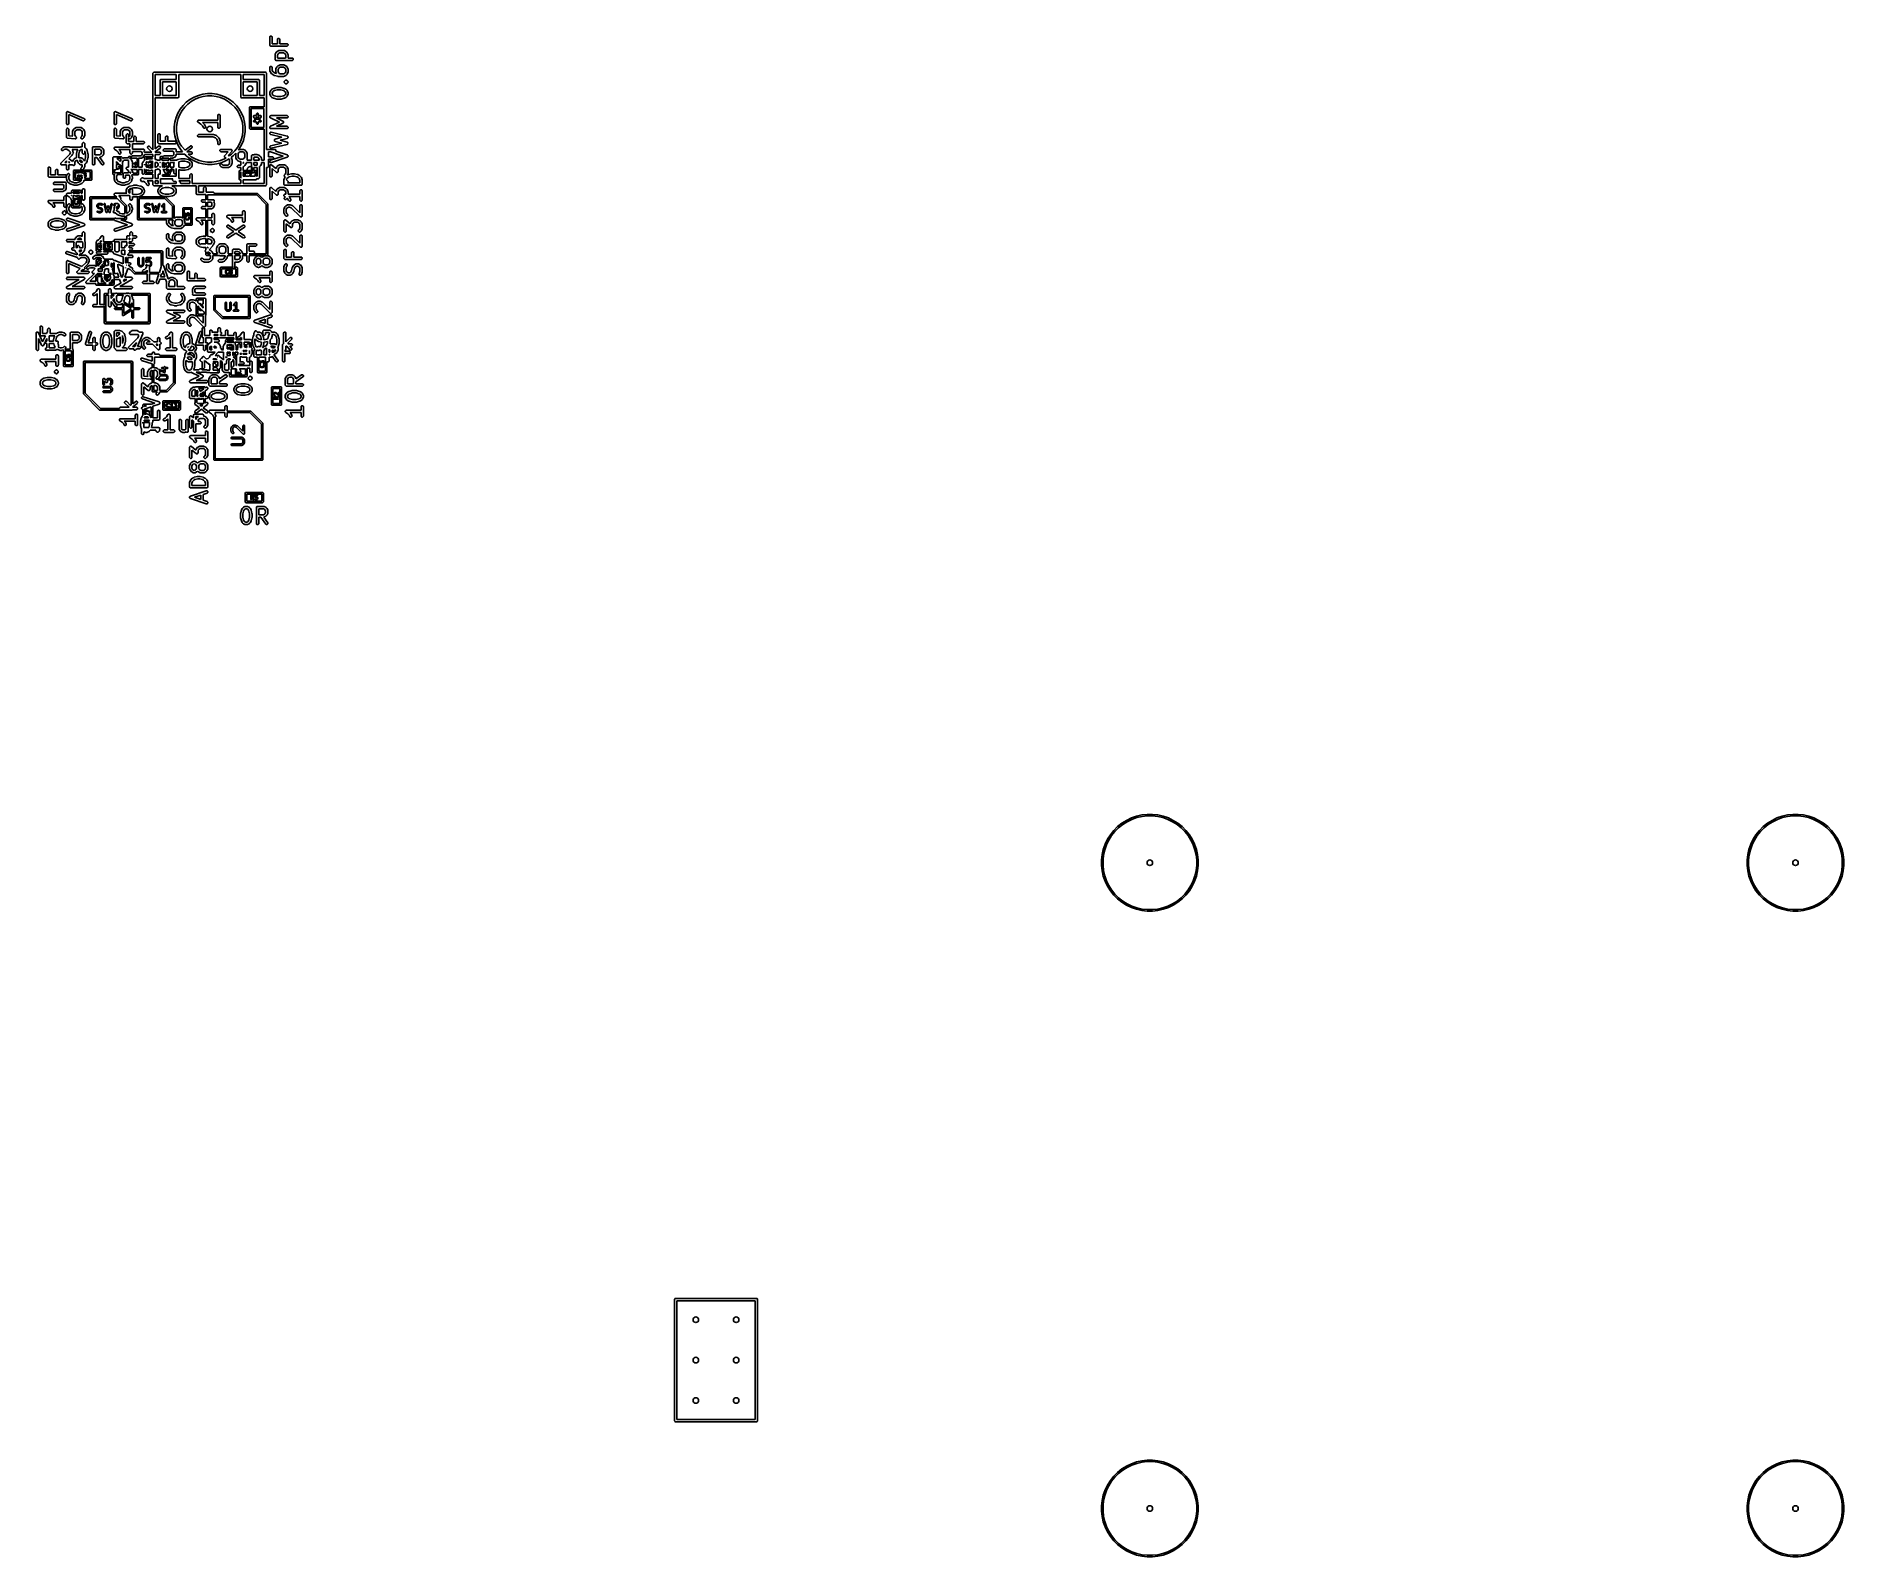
# Model space of a CAD drawing. Extents: x -2.36 to 2.12, y 0.28 to 4.05.
import ezdxf

# ---------------------------------------------------------------- set-up
doc = ezdxf.new("R2010")
doc.units = 0
doc.header["$MEASUREMENT"] = 0
doc.layers.add('BLACK', color=7, linetype='CONTINUOUS')

msp = doc.modelspace()

# ---------------------------------------------------------------- linework, layer by layer
at = {"layer": 'BLACK', "linetype": 'CONTINUOUS'}
for p, q in [((-1.7811, 4.0459), (-1.7806, 4.047)), ((-1.7811, 4.0453), (-1.7811, 4.0459)), ((-1.7811, 4.0266), (-1.7811, 4.0453)), ((-1.7806, 4.047), (-1.7798, 4.0478)), ((-1.7798, 4.0478), (-1.7787, 4.0482)), ((-1.7787, 4.0482), (-1.7776, 4.0482)), ((-1.7776, 4.0482), (-1.7765, 4.0478)), ((-1.7765, 4.0478), (-1.7757, 4.047)), ((-1.7757, 4.047), (-1.7753, 4.0459)), ((-1.7753, 4.0459), (-1.7752, 4.0453)), ((-1.7752, 4.0453), (-1.7752, 4.0295)), ((-1.7624, 4.0397), (-1.7623, 4.0403)), ((-1.7624, 4.0295), (-1.7624, 4.0397)), ((-1.7623, 4.0403), (-1.7619, 4.0413)), ((-1.7619, 4.0413), (-1.761, 4.0422)), ((-1.761, 4.0422), (-1.76, 4.0426)), ((-1.76, 4.0426), (-1.7588, 4.0426)), ((-1.7588, 4.0426), (-1.7578, 4.0422)), ((-1.7578, 4.0422), (-1.757, 4.0413)), ((-1.757, 4.0413), (-1.7565, 4.0403)), ((-1.7565, 4.0403), (-1.7565, 4.0397)), ((-1.7565, 4.0397), (-1.7565, 4.0295)), ((-1.7811, 4.026), (-1.7811, 4.0266)), ((-1.7806, 4.0249), (-1.7811, 4.026)), ((-1.7798, 4.0241), (-1.7806, 4.0249)), ((-1.7787, 4.0237), (-1.7798, 4.0241)), ((-1.7782, 4.0236), (-1.7787, 4.0237)), ((-1.7388, 4.0236), (-1.7782, 4.0236)), ((-1.7752, 4.0295), (-1.7624, 4.0295)), ((-1.768, 4.0022), (-1.7679, 4.0028)), ((-1.768, 3.9947), (-1.768, 4.0022)), ((-1.7679, 3.9941), (-1.768, 3.9947)), ((-1.7679, 4.003), (-1.7677, 4.0035)), ((-1.7679, 4.0029), (-1.7679, 4.003)), ((-1.7679, 4.0028), (-1.7679, 4.0029)), ((-1.7679, 3.994), (-1.7679, 3.9941)), ((-1.7679, 3.9939), (-1.7679, 3.994)), ((-1.7677, 3.9934), (-1.7679, 3.9939)), ((-1.7679, 3.9915), (-1.7675, 3.9926)), ((-1.7679, 3.9904), (-1.7679, 3.9915)), ((-1.7675, 3.9893), (-1.7679, 3.9904)), ((-1.7677, 4.0035), (-1.7658, 4.0073)), ((-1.7673, 3.9927), (-1.7677, 3.9934)), ((-1.7675, 3.9926), (-1.7673, 3.9927)), ((-1.7667, 3.9885), (-1.7675, 3.9893)), ((-1.7656, 3.9881), (-1.7667, 3.9885)), ((-1.7658, 4.0073), (-1.7656, 4.0075)), ((-1.7656, 4.0076), (-1.7655, 4.0077)), ((-1.7656, 4.0075), (-1.7656, 4.0076)), ((-1.765, 3.988), (-1.7656, 3.9881)), ((-1.7655, 4.0077), (-1.7655, 4.0078)), ((-1.7655, 4.0078), (-1.7654, 4.0078)), ((-1.7654, 4.0078), (-1.7652, 4.008)), ((-1.7652, 4.008), (-1.7634, 4.0099)), ((-1.7257, 3.988), (-1.765, 3.988)), ((-1.7634, 4.0099), (-1.7631, 4.0101)), ((-1.7631, 4.0101), (-1.7631, 4.0102)), ((-1.7631, 4.0102), (-1.763, 4.0102)), ((-1.763, 4.0102), (-1.7629, 4.0103)), ((-1.7629, 4.0103), (-1.7626, 4.0105)), ((-1.7629, 4.0103), (-1.7629, 4.0103)), ((-1.7626, 4.0105), (-1.7589, 4.0124)), ((-1.7607, 4.0042), (-1.7621, 4.0015)), ((-1.7621, 4.0015), (-1.7621, 3.9954)), ((-1.7621, 3.9954), (-1.7613, 3.9939)), ((-1.7613, 3.9939), (-1.7425, 3.9939)), ((-1.7595, 4.0054), (-1.7607, 4.0042)), ((-1.7568, 4.0068), (-1.7595, 4.0054)), ((-1.7589, 4.0124), (-1.7583, 4.0126)), ((-1.7583, 4.0126), (-1.7582, 4.0126)), ((-1.7582, 4.0126), (-1.7581, 4.0126)), ((-1.7581, 4.0126), (-1.7575, 4.0127)), ((-1.7575, 4.0127), (-1.7463, 4.0127)), ((-1.747, 4.0068), (-1.7568, 4.0068)), ((-1.7565, 4.0295), (-1.7388, 4.0295)), ((-1.7443, 4.0054), (-1.747, 4.0068)), ((-1.7463, 4.0127), (-1.7457, 4.0126)), ((-1.7457, 4.0126), (-1.7456, 4.0126)), ((-1.7456, 4.0126), (-1.7455, 4.0126)), ((-1.7455, 4.0126), (-1.745, 4.0124)), ((-1.745, 4.0124), (-1.7412, 4.0105)), ((-1.7431, 4.0042), (-1.7443, 4.0054)), ((-1.7417, 4.0015), (-1.7431, 4.0042)), ((-1.7425, 3.9939), (-1.7417, 3.9954)), ((-1.7417, 3.9954), (-1.7417, 4.0015)), ((-1.7412, 4.0105), (-1.741, 4.0103)), ((-1.741, 4.0103), (-1.7409, 4.0103)), ((-1.7409, 4.0103), (-1.7408, 4.0102)), ((-1.7408, 4.0102), (-1.7407, 4.0102)), ((-1.7407, 4.0102), (-1.7407, 4.0101)), ((-1.7407, 4.0101), (-1.7404, 4.0099)), ((-1.7404, 4.0099), (-1.7386, 4.008)), ((-1.7388, 4.0295), (-1.7382, 4.0295)), ((-1.7382, 4.0237), (-1.7388, 4.0236)), ((-1.7386, 4.008), (-1.7384, 4.0078)), ((-1.7384, 4.0078), (-1.7383, 4.0078)), ((-1.7383, 4.0078), (-1.7383, 4.0077)), ((-1.7383, 4.0077), (-1.7382, 4.0076)), ((-1.7382, 4.0295), (-1.7371, 4.029)), ((-1.7371, 4.0241), (-1.7382, 4.0237)), ((-1.7382, 4.0076), (-1.7382, 4.0075)), ((-1.7382, 4.0075), (-1.738, 4.0073)), ((-1.738, 4.0073), (-1.7361, 4.0035)), ((-1.7371, 4.029), (-1.7363, 4.0282)), ((-1.7363, 4.0249), (-1.7371, 4.0241)), ((-1.7363, 4.0282), (-1.7359, 4.0272)), ((-1.7359, 4.026), (-1.7363, 4.0249)), ((-1.7361, 4.0035), (-1.7359, 4.003)), ((-1.7359, 4.0272), (-1.7359, 4.026)), ((-1.7359, 4.003), (-1.7359, 4.0029)), ((-1.7359, 4.0029), (-1.7359, 4.0028)), ((-1.7359, 4.0028), (-1.7358, 4.0022)), ((-1.7358, 3.9947), (-1.7359, 3.9941)), ((-1.7359, 3.9941), (-1.7359, 3.994)), ((-1.7359, 3.994), (-1.7359, 3.9939)), ((-1.7359, 3.9939), (-1.7359, 3.9939)), ((-1.7359, 3.9939), (-1.7257, 3.9939)), ((-1.7358, 4.0022), (-1.7358, 3.9947)), ((-1.7257, 3.9939), (-1.7251, 3.9939)), ((-1.7251, 3.9881), (-1.7257, 3.988)), ((-1.7251, 3.9939), (-1.724, 3.9934)), ((-1.724, 3.9885), (-1.7251, 3.9881)), ((-1.724, 3.9934), (-1.7232, 3.9926)), ((-1.7232, 3.9893), (-1.724, 3.9885)), ((-1.7232, 3.9926), (-1.7228, 3.9915)), ((-1.7228, 3.9904), (-1.7232, 3.9893)), ((-1.7228, 3.9915), (-1.7228, 3.9904)), ((-2.0707, 3.9559), (-2.0706, 3.9565)), ((-2.0707, 3.7668), (-2.0707, 3.9559)), ((-2.0706, 3.9565), (-2.0702, 3.9575)), ((-2.0702, 3.9575), (-2.0694, 3.9584)), ((-2.0694, 3.9584), (-2.0683, 3.9588)), ((-2.0683, 3.9588), (-2.0677, 3.9589)), ((-2.0677, 3.9589), (-1.7921, 3.9589)), ((-2.0648, 3.953), (-2.0648, 3.901)), ((-2.0128, 3.953), (-2.0648, 3.953)), ((-2.0128, 3.9411), (-2.0128, 3.953)), ((-2.0069, 3.953), (-2.0069, 3.898)), ((-1.853, 3.953), (-2.0069, 3.953)), ((-1.853, 3.898), (-1.853, 3.953)), ((-1.847, 3.953), (-1.847, 3.9411)), ((-1.7951, 3.953), (-1.847, 3.953)), ((-1.7951, 3.901), (-1.7951, 3.953)), ((-1.7921, 3.9589), (-1.7915, 3.9588)), ((-1.7915, 3.9588), (-1.7905, 3.9584)), ((-1.7905, 3.9584), (-1.7897, 3.9575)), ((-1.7897, 3.9575), (-1.7892, 3.9565)), ((-1.7892, 3.9565), (-1.7892, 3.9559)), ((-1.7892, 3.9559), (-1.7892, 3.7673)), ((-1.7811, 3.9709), (-1.7806, 3.972)), ((-1.7811, 3.9703), (-1.7811, 3.9709)), ((-1.7811, 3.9628), (-1.7811, 3.9703)), ((-1.7811, 3.9623), (-1.7811, 3.9628)), ((-1.781, 3.9622), (-1.7811, 3.9623)), ((-1.781, 3.9621), (-1.781, 3.9622)), ((-1.7808, 3.9615), (-1.781, 3.9621)), ((-1.7789, 3.9578), (-1.7808, 3.9615)), ((-1.7806, 3.972), (-1.7798, 3.9728)), ((-1.7798, 3.9728), (-1.7787, 3.9732)), ((-1.7788, 3.9575), (-1.7789, 3.9578)), ((-1.7787, 3.9575), (-1.7788, 3.9575)), ((-1.7787, 3.9732), (-1.7776, 3.9732)), ((-1.7787, 3.9574), (-1.7787, 3.9575)), ((-1.7786, 3.9573), (-1.7787, 3.9574)), ((-1.7786, 3.9572), (-1.7786, 3.9573)), ((-1.7784, 3.957), (-1.7786, 3.9572)), ((-1.7765, 3.9551), (-1.7784, 3.957)), ((-1.7776, 3.9732), (-1.7765, 3.9728)), ((-1.7765, 3.9728), (-1.7757, 3.972)), ((-1.7763, 3.9549), (-1.7765, 3.9551)), ((-1.7765, 3.9551), (-1.7765, 3.9551)), ((-1.7765, 3.9551), (-1.7765, 3.9551)), ((-1.776, 3.9548), (-1.7763, 3.9549)), ((-1.7704, 3.951), (-1.776, 3.9548)), ((-1.776, 3.9548), (-1.776, 3.9548)), ((-1.776, 3.9548), (-1.776, 3.9548)), ((-1.7757, 3.972), (-1.7753, 3.9709)), ((-1.7753, 3.9709), (-1.7752, 3.9703)), ((-1.7752, 3.9703), (-1.7752, 3.9635)), ((-1.7752, 3.9635), (-1.7739, 3.9608)), ((-1.7739, 3.9608), (-1.7725, 3.9595)), ((-1.7725, 3.9595), (-1.7676, 3.9562)), ((-1.7701, 3.9508), (-1.7704, 3.951)), ((-1.77, 3.9508), (-1.7701, 3.9508)), ((-1.7699, 3.9507), (-1.77, 3.9508)), ((-1.77, 3.9508), (-1.77, 3.9508)), ((-1.7698, 3.9507), (-1.7699, 3.9507)), ((-1.7695, 3.9506), (-1.7698, 3.9507)), ((-1.762, 3.9487), (-1.7695, 3.9506)), ((-1.7676, 3.9562), (-1.7647, 3.9555)), ((-1.7661, 3.9672), (-1.766, 3.9673)), ((-1.7661, 3.9666), (-1.7661, 3.9672)), ((-1.7661, 3.9591), (-1.7661, 3.9666)), ((-1.7661, 3.9585), (-1.7661, 3.9591)), ((-1.766, 3.9584), (-1.7661, 3.9585)), ((-1.766, 3.9674), (-1.7658, 3.9679)), ((-1.766, 3.9673), (-1.766, 3.9674)), ((-1.766, 3.9583), (-1.766, 3.9584)), ((-1.7658, 3.9578), (-1.766, 3.9583)), ((-1.7658, 3.9679), (-1.7639, 3.9717)), ((-1.7647, 3.9555), (-1.7658, 3.9578)), ((-1.7639, 3.9717), (-1.7638, 3.9719)), ((-1.7638, 3.9719), (-1.7637, 3.972)), ((-1.7637, 3.9721), (-1.7636, 3.9722)), ((-1.7637, 3.972), (-1.7637, 3.9721)), ((-1.7636, 3.9722), (-1.7634, 3.9724)), ((-1.7636, 3.9722), (-1.7636, 3.9722)), ((-1.7634, 3.9724), (-1.7615, 3.9743)), ((-1.7619, 3.9487), (-1.762, 3.9487)), ((-1.7616, 3.9487), (-1.7619, 3.9487)), ((-1.7619, 3.9487), (-1.7619, 3.9487)), ((-1.7614, 3.9486), (-1.7616, 3.9487)), ((-1.7615, 3.9743), (-1.7613, 3.9745)), ((-1.7613, 3.9486), (-1.7614, 3.9487)), ((-1.7614, 3.9487), (-1.7614, 3.9486)), ((-1.7613, 3.9745), (-1.7612, 3.9745)), ((-1.7463, 3.9486), (-1.7613, 3.9486)), ((-1.7612, 3.9745), (-1.7611, 3.9746)), ((-1.7611, 3.9746), (-1.761, 3.9747)), ((-1.761, 3.9747), (-1.7607, 3.9749)), ((-1.761, 3.9747), (-1.761, 3.9747)), ((-1.7607, 3.9749), (-1.757, 3.9767)), ((-1.7589, 3.9686), (-1.7602, 3.9659)), ((-1.7602, 3.9659), (-1.7602, 3.9598)), ((-1.7602, 3.9598), (-1.7589, 3.9571)), ((-1.7577, 3.9698), (-1.7589, 3.9686)), ((-1.7589, 3.9571), (-1.7577, 3.9559)), ((-1.755, 3.9711), (-1.7577, 3.9698)), ((-1.7577, 3.9559), (-1.755, 3.9545)), ((-1.757, 3.9767), (-1.7564, 3.9769)), ((-1.7564, 3.9769), (-1.7563, 3.9769)), ((-1.7563, 3.9769), (-1.7562, 3.977)), ((-1.7562, 3.977), (-1.7557, 3.977)), ((-1.7557, 3.977), (-1.7463, 3.977)), ((-1.747, 3.9711), (-1.755, 3.9711)), ((-1.755, 3.9545), (-1.747, 3.9545)), ((-1.7443, 3.9698), (-1.747, 3.9711)), ((-1.747, 3.9545), (-1.7443, 3.9559)), ((-1.7463, 3.977), (-1.7457, 3.977)), ((-1.7457, 3.9487), (-1.7463, 3.9486)), ((-1.7457, 3.977), (-1.7456, 3.9769)), ((-1.7456, 3.9487), (-1.7457, 3.9487)), ((-1.7456, 3.9769), (-1.7455, 3.9769)), ((-1.7455, 3.9487), (-1.7456, 3.9487)), ((-1.7455, 3.9769), (-1.745, 3.9767)), ((-1.745, 3.949), (-1.7455, 3.9487)), ((-1.745, 3.9767), (-1.7412, 3.9749)), ((-1.7412, 3.9508), (-1.745, 3.949)), ((-1.7431, 3.9686), (-1.7443, 3.9698)), ((-1.7443, 3.9559), (-1.7431, 3.9571)), ((-1.7417, 3.9659), (-1.7431, 3.9686)), ((-1.7431, 3.9571), (-1.7417, 3.9598)), ((-1.7417, 3.9598), (-1.7417, 3.9659)), ((-1.7412, 3.9749), (-1.741, 3.9747)), ((-1.741, 3.951), (-1.7412, 3.9508)), ((-1.741, 3.9747), (-1.7409, 3.9747)), ((-1.7409, 3.951), (-1.741, 3.951)), ((-1.7409, 3.9747), (-1.7408, 3.9746)), ((-1.7408, 3.9511), (-1.7409, 3.951)), ((-1.7408, 3.9746), (-1.7407, 3.9745)), ((-1.7407, 3.9511), (-1.7408, 3.9511)), ((-1.7407, 3.9745), (-1.7407, 3.9745)), ((-1.7407, 3.9745), (-1.7404, 3.9743)), ((-1.7404, 3.9514), (-1.7407, 3.9512)), ((-1.7407, 3.9512), (-1.7407, 3.9511)), ((-1.7404, 3.9743), (-1.7386, 3.9724)), ((-1.7386, 3.9533), (-1.7404, 3.9514)), ((-1.7386, 3.9724), (-1.7384, 3.9722)), ((-1.7384, 3.9535), (-1.7386, 3.9533)), ((-1.7384, 3.9722), (-1.7383, 3.9722)), ((-1.7383, 3.9535), (-1.7384, 3.9535)), ((-1.7383, 3.9722), (-1.7383, 3.9721)), ((-1.7383, 3.9721), (-1.7382, 3.972)), ((-1.7382, 3.9537), (-1.7383, 3.9536)), ((-1.7383, 3.9536), (-1.7383, 3.9535)), ((-1.7382, 3.972), (-1.7382, 3.9719)), ((-1.7382, 3.9719), (-1.738, 3.9717)), ((-1.738, 3.954), (-1.7382, 3.9538)), ((-1.7382, 3.9538), (-1.7382, 3.9537)), ((-1.738, 3.9717), (-1.7361, 3.9679)), ((-1.7361, 3.9578), (-1.738, 3.954)), ((-1.7361, 3.9679), (-1.7359, 3.9674)), ((-1.7359, 3.9583), (-1.7361, 3.9578)), ((-1.7359, 3.9674), (-1.7359, 3.9673)), ((-1.7359, 3.9673), (-1.7359, 3.9672)), ((-1.7359, 3.9672), (-1.7358, 3.9666)), ((-1.7358, 3.9591), (-1.7359, 3.9585)), ((-1.7359, 3.9585), (-1.7359, 3.9584)), ((-1.7359, 3.9584), (-1.7359, 3.9583)), ((-1.7358, 3.9666), (-1.7358, 3.9591)), ((-2.0648, 3.901), (-2.053, 3.901)), ((-2.053, 3.9382), (-2.0529, 3.9388)), ((-2.053, 3.901), (-2.053, 3.9382)), ((-2.0529, 3.9388), (-2.0525, 3.9398)), ((-2.0525, 3.9398), (-2.0516, 3.9406)), ((-2.0516, 3.9406), (-2.0506, 3.9411)), ((-2.0506, 3.9411), (-2.05, 3.9411)), ((-2.05, 3.9411), (-2.0128, 3.9411)), ((-2.047, 3.9352), (-2.047, 3.901)), ((-2.0128, 3.9352), (-2.047, 3.9352)), ((-2.047, 3.901), (-2.0128, 3.901)), ((-2.0128, 3.901), (-2.0128, 3.9352)), ((-2.0069, 3.898), (-2.0069, 3.8975)), ((-1.9689, 3.8971), (-1.9582, 3.9015)), ((-1.9582, 3.9015), (-1.9471, 3.9045)), ((-1.946, 3.8989), (-1.9564, 3.8961)), ((-1.9471, 3.9045), (-1.9357, 3.906)), ((-1.9353, 3.9003), (-1.946, 3.8989)), ((-1.9357, 3.906), (-1.9242, 3.906)), ((-1.9245, 3.9003), (-1.9353, 3.9003)), ((-1.9139, 3.8989), (-1.9245, 3.9003)), ((-1.9242, 3.906), (-1.9127, 3.9045)), ((-1.9034, 3.8961), (-1.9139, 3.8989)), ((-1.9127, 3.9045), (-1.9016, 3.9015)), ((-1.9016, 3.9015), (-1.891, 3.8971)), ((-1.8529, 3.8975), (-1.853, 3.898)), ((-1.847, 3.9411), (-1.8098, 3.9411)), ((-1.847, 3.9352), (-1.847, 3.901)), ((-1.8128, 3.9352), (-1.847, 3.9352)), ((-1.847, 3.901), (-1.8128, 3.901)), ((-1.8128, 3.901), (-1.8128, 3.9352)), ((-1.8098, 3.9411), (-1.8093, 3.9411)), ((-1.8093, 3.9411), (-1.8082, 3.9406)), ((-1.8082, 3.9406), (-1.8074, 3.9398)), ((-1.8074, 3.9398), (-1.8069, 3.9388)), ((-1.8069, 3.9388), (-1.8069, 3.9382)), ((-1.8069, 3.9382), (-1.8069, 3.901)), ((-1.8069, 3.901), (-1.7951, 3.901)), ((-1.7811, 3.9085), (-1.7811, 3.9091)), ((-1.7811, 3.9091), (-1.781, 3.9091)), ((-1.7811, 3.9047), (-1.7811, 3.9085)), ((-1.7811, 3.9041), (-1.7811, 3.9047)), ((-1.781, 3.9041), (-1.7811, 3.9041)), ((-1.781, 3.9093), (-1.7808, 3.9098)), ((-1.781, 3.9091), (-1.781, 3.9093)), ((-1.781, 3.9039), (-1.781, 3.9041)), ((-1.7808, 3.9034), (-1.781, 3.9039)), ((-1.7808, 3.9098), (-1.7789, 3.9135)), ((-1.7789, 3.8997), (-1.7808, 3.9034)), ((-1.7789, 3.9135), (-1.7788, 3.9138)), ((-1.7788, 3.8994), (-1.7789, 3.8997)), ((-1.7788, 3.9138), (-1.7787, 3.9139)), ((-1.7787, 3.8993), (-1.7788, 3.8994)), ((-1.7787, 3.9139), (-1.7786, 3.914)), ((-1.7787, 3.9139), (-1.7787, 3.9139)), ((-1.7786, 3.8992), (-1.7787, 3.8993)), ((-1.7787, 3.8993), (-1.7787, 3.8993)), ((-1.7786, 3.9141), (-1.7784, 3.9143)), ((-1.7786, 3.914), (-1.7786, 3.9141)), ((-1.7786, 3.8991), (-1.7786, 3.8992)), ((-1.7784, 3.8989), (-1.7786, 3.8991)), ((-1.7784, 3.9143), (-1.7765, 3.9162)), ((-1.7765, 3.897), (-1.7784, 3.8989)), ((-1.7765, 3.9162), (-1.7763, 3.9164)), ((-1.7763, 3.9164), (-1.7762, 3.9164)), ((-1.7762, 3.9164), (-1.7761, 3.9165)), ((-1.7761, 3.9165), (-1.776, 3.9166)), ((-1.776, 3.9166), (-1.7757, 3.9167)), ((-1.776, 3.9166), (-1.776, 3.9166)), ((-1.7757, 3.9167), (-1.772, 3.9186)), ((-1.7739, 3.9105), (-1.7752, 3.9078)), ((-1.7752, 3.9078), (-1.7752, 3.9054)), ((-1.7752, 3.9054), (-1.7739, 3.9027)), ((-1.7727, 3.9117), (-1.7739, 3.9105)), ((-1.7739, 3.9027), (-1.7727, 3.9015)), ((-1.7696, 3.9132), (-1.7727, 3.9117)), ((-1.7727, 3.9015), (-1.7696, 3.9)), ((-1.772, 3.9186), (-1.7719, 3.9186)), ((-1.7719, 3.9186), (-1.7717, 3.9187)), ((-1.7719, 3.9186), (-1.7719, 3.9186)), ((-1.7717, 3.9187), (-1.7714, 3.9188)), ((-1.7714, 3.9188), (-1.7639, 3.9207)), ((-1.7714, 3.9188), (-1.7714, 3.9188)), ((-1.7714, 3.9188), (-1.7714, 3.9188)), ((-1.7628, 3.9149), (-1.7696, 3.9132)), ((-1.7696, 3.9), (-1.7628, 3.8983)), ((-1.7639, 3.9207), (-1.7638, 3.9207)), ((-1.7638, 3.9207), (-1.7637, 3.9207)), ((-1.7637, 3.9207), (-1.7635, 3.9208)), ((-1.7635, 3.9208), (-1.7633, 3.9208)), ((-1.7633, 3.9208), (-1.7633, 3.9208)), ((-1.7633, 3.9208), (-1.7632, 3.9208)), ((-1.7632, 3.9208), (-1.7538, 3.9208)), ((-1.7541, 3.9149), (-1.7628, 3.9149)), ((-1.7628, 3.8983), (-1.7541, 3.8983)), ((-1.7473, 3.9132), (-1.7541, 3.9149)), ((-1.7541, 3.8983), (-1.7473, 3.9)), ((-1.7538, 3.9208), (-1.7537, 3.9208)), ((-1.7537, 3.9208), (-1.7536, 3.9208)), ((-1.7536, 3.9208), (-1.7534, 3.9208)), ((-1.7534, 3.9208), (-1.7532, 3.9207)), ((-1.7532, 3.9207), (-1.7532, 3.9207)), ((-1.7532, 3.9207), (-1.7531, 3.9207)), ((-1.7531, 3.9207), (-1.7456, 3.9188)), ((-1.7443, 3.9117), (-1.7473, 3.9132)), ((-1.7473, 3.9), (-1.7443, 3.9015)), ((-1.7456, 3.9188), (-1.7455, 3.9188)), ((-1.7455, 3.9188), (-1.7455, 3.9188)), ((-1.7455, 3.9188), (-1.7453, 3.9187)), ((-1.7454, 3.9353), (-1.7451, 3.936)), ((-1.7454, 3.9341), (-1.7454, 3.9353)), ((-1.745, 3.9331), (-1.7454, 3.9341)), ((-1.7453, 3.9187), (-1.745, 3.9186)), ((-1.7451, 3.936), (-1.745, 3.9364)), ((-1.745, 3.9364), (-1.7446, 3.9368)), ((-1.745, 3.9364), (-1.745, 3.9364)), ((-1.7446, 3.9326), (-1.745, 3.9331)), ((-1.745, 3.9331), (-1.745, 3.9331)), ((-1.745, 3.9186), (-1.745, 3.9186)), ((-1.745, 3.9186), (-1.745, 3.9186)), ((-1.745, 3.9186), (-1.7412, 3.9167)), ((-1.7446, 3.9368), (-1.7427, 3.9387)), ((-1.7427, 3.9308), (-1.7446, 3.9326)), ((-1.7431, 3.9105), (-1.7443, 3.9117)), ((-1.7443, 3.9015), (-1.7431, 3.9027)), ((-1.7417, 3.9078), (-1.7431, 3.9105)), ((-1.7431, 3.9027), (-1.7417, 3.9054)), ((-1.7427, 3.9387), (-1.7423, 3.9391)), ((-1.7423, 3.9304), (-1.7427, 3.9308)), ((-1.7423, 3.9391), (-1.7412, 3.9395)), ((-1.7412, 3.9299), (-1.7423, 3.9304)), ((-1.7417, 3.9054), (-1.7417, 3.9078)), ((-1.7412, 3.9395), (-1.7401, 3.9395)), ((-1.7401, 3.9299), (-1.7412, 3.9299)), ((-1.7412, 3.9167), (-1.741, 3.9166)), ((-1.741, 3.9166), (-1.7409, 3.9166)), ((-1.7409, 3.9166), (-1.7408, 3.9165)), ((-1.7408, 3.9165), (-1.7407, 3.9164)), ((-1.7407, 3.9164), (-1.7407, 3.9164)), ((-1.7407, 3.9164), (-1.7404, 3.9162)), ((-1.7404, 3.9162), (-1.7386, 3.9143)), ((-1.7386, 3.8989), (-1.7404, 3.897)), ((-1.7401, 3.9395), (-1.739, 3.9391)), ((-1.739, 3.9304), (-1.7401, 3.9299)), ((-1.739, 3.9391), (-1.739, 3.9391)), ((-1.739, 3.9391), (-1.7386, 3.9387)), ((-1.7386, 3.9308), (-1.739, 3.9304)), ((-1.7386, 3.9387), (-1.7367, 3.9368)), ((-1.7367, 3.9326), (-1.7386, 3.9308)), ((-1.7386, 3.9143), (-1.7384, 3.9141)), ((-1.7384, 3.8991), (-1.7386, 3.8989)), ((-1.7384, 3.9141), (-1.7383, 3.914)), ((-1.7383, 3.8992), (-1.7384, 3.8991)), ((-1.7383, 3.914), (-1.7383, 3.9139)), ((-1.7383, 3.9139), (-1.7382, 3.9139)), ((-1.7382, 3.8993), (-1.7383, 3.8993)), ((-1.7383, 3.8993), (-1.7383, 3.8992)), ((-1.7382, 3.9139), (-1.7382, 3.9138)), ((-1.7382, 3.9138), (-1.738, 3.9135)), ((-1.738, 3.8997), (-1.7382, 3.8994)), ((-1.7382, 3.8994), (-1.7382, 3.8993)), ((-1.738, 3.9135), (-1.7361, 3.9098)), ((-1.7361, 3.9034), (-1.738, 3.8997)), ((-1.7367, 3.9368), (-1.7363, 3.9364)), ((-1.7363, 3.9331), (-1.7367, 3.9326)), ((-1.7363, 3.9364), (-1.7362, 3.936)), ((-1.7359, 3.9341), (-1.7363, 3.9331)), ((-1.7362, 3.936), (-1.7359, 3.9353)), ((-1.7361, 3.9098), (-1.7359, 3.9093)), ((-1.7359, 3.9039), (-1.7361, 3.9034)), ((-1.7359, 3.9353), (-1.7359, 3.9341)), ((-1.7359, 3.9093), (-1.7359, 3.9091)), ((-1.7359, 3.9091), (-1.7359, 3.9091)), ((-1.7359, 3.9091), (-1.7358, 3.9085)), ((-1.7358, 3.9047), (-1.7359, 3.9041)), ((-1.7359, 3.9041), (-1.7359, 3.9041)), ((-1.7359, 3.9041), (-1.7359, 3.9039)), ((-1.7358, 3.9085), (-1.7358, 3.9047)), ((-2.285, 3.859), (-2.2848, 3.8595)), ((-2.285, 3.8584), (-2.285, 3.859)), ((-2.285, 3.859), (-2.285, 3.859)), ((-2.285, 3.859), (-2.285, 3.859)), ((-2.285, 3.8322), (-2.285, 3.8584)), ((-2.2848, 3.8595), (-2.2845, 3.8601)), ((-2.2845, 3.8601), (-2.2841, 3.8605)), ((-2.2845, 3.8601), (-2.2845, 3.8601)), ((-2.2845, 3.8601), (-2.2845, 3.8601)), ((-2.2841, 3.8605), (-2.2837, 3.8609)), ((-2.2837, 3.8609), (-2.2832, 3.8611)), ((-2.2837, 3.8609), (-2.2837, 3.8609)), ((-2.2837, 3.8609), (-2.2837, 3.8609)), ((-2.2832, 3.8611), (-2.2827, 3.8613)), ((-2.2827, 3.8613), (-2.2827, 3.8613)), ((-2.2827, 3.8613), (-2.2826, 3.8613)), ((-2.2826, 3.8613), (-2.2821, 3.8613)), ((-2.2821, 3.8613), (-2.2815, 3.8613)), ((-2.2815, 3.8613), (-2.2815, 3.8613)), ((-2.2815, 3.8613), (-2.2815, 3.8613)), ((-2.2815, 3.8613), (-2.2809, 3.8611)), ((-2.2809, 3.8611), (-2.2416, 3.8443)), ((-2.2439, 3.8388), (-2.2791, 3.8539)), ((-2.2791, 3.8539), (-2.2791, 3.8322)), ((-2.1669, 3.859), (-2.1667, 3.8595)), ((-2.1669, 3.8584), (-2.1669, 3.859)), ((-2.1669, 3.859), (-2.1669, 3.859)), ((-2.1669, 3.859), (-2.1669, 3.859)), ((-2.1669, 3.8322), (-2.1669, 3.8584)), ((-2.1667, 3.8595), (-2.1664, 3.8601)), ((-2.1664, 3.8601), (-2.166, 3.8605)), ((-2.1664, 3.8601), (-2.1664, 3.8601)), ((-2.1664, 3.8601), (-2.1664, 3.8601)), ((-2.166, 3.8605), (-2.1656, 3.8609)), ((-2.1656, 3.8609), (-2.1651, 3.8611)), ((-2.1656, 3.8609), (-2.1656, 3.8609)), ((-2.1656, 3.8609), (-2.1656, 3.8609)), ((-2.1651, 3.8611), (-2.1646, 3.8613)), ((-2.1646, 3.8613), (-2.1645, 3.8613)), ((-2.1645, 3.8613), (-2.1645, 3.8613)), ((-2.1645, 3.8613), (-2.164, 3.8613)), ((-2.164, 3.8613), (-2.1634, 3.8613)), ((-2.1634, 3.8613), (-2.1634, 3.8613)), ((-2.1634, 3.8613), (-2.1634, 3.8613)), ((-2.1634, 3.8613), (-2.1628, 3.8611)), ((-2.1628, 3.8611), (-2.1235, 3.8443)), ((-2.1258, 3.8388), (-2.161, 3.8539)), ((-2.161, 3.8539), (-2.161, 3.8322)), ((-2.0098, 3.8951), (-2.0648, 3.8951)), ((-2.0648, 3.8951), (-2.0648, 3.7694)), ((-2.0133, 3.8464), (-2.0089, 3.8571)), ((-2.0093, 3.8951), (-2.0098, 3.8951)), ((-2.0082, 3.8956), (-2.0093, 3.8951)), ((-2.0089, 3.8571), (-2.0032, 3.8671)), ((-2.0074, 3.8964), (-2.0082, 3.8956)), ((-2.0038, 3.8545), (-2.0079, 3.8446)), ((-2.0069, 3.8975), (-2.0074, 3.8964)), ((-1.9984, 3.8639), (-2.0038, 3.8545)), ((-2.0032, 3.8671), (-1.9962, 3.8762)), ((-1.9919, 3.8724), (-1.9984, 3.8639)), ((-1.9962, 3.8762), (-1.988, 3.8843)), ((-1.9842, 3.88), (-1.9919, 3.8724)), ((-1.988, 3.8843), (-1.9789, 3.8914)), ((-1.9757, 3.8866), (-1.9842, 3.88)), ((-1.9789, 3.8914), (-1.9689, 3.8971)), ((-1.9664, 3.892), (-1.9757, 3.8866)), ((-1.9564, 3.8961), (-1.9664, 3.892)), ((-1.91, 3.852), (-1.9096, 3.8531)), ((-1.9096, 3.8531), (-1.9087, 3.8539)), ((-1.9087, 3.8539), (-1.9077, 3.8543)), ((-1.9077, 3.8543), (-1.9065, 3.8543)), ((-1.9065, 3.8543), (-1.9055, 3.8539)), ((-1.9055, 3.8539), (-1.9046, 3.8531)), ((-1.9046, 3.8531), (-1.9042, 3.852)), ((-1.8935, 3.892), (-1.9034, 3.8961)), ((-1.8842, 3.8866), (-1.8935, 3.892)), ((-1.891, 3.8971), (-1.881, 3.8914)), ((-1.8756, 3.88), (-1.8842, 3.8866)), ((-1.881, 3.8914), (-1.8718, 3.8843)), ((-1.868, 3.8724), (-1.8756, 3.88)), ((-1.8718, 3.8843), (-1.8637, 3.8762)), ((-1.8614, 3.8639), (-1.868, 3.8724)), ((-1.8637, 3.8762), (-1.8567, 3.8671)), ((-1.856, 3.8545), (-1.8614, 3.8639)), ((-1.8567, 3.8671), (-1.8509, 3.8571)), ((-1.8519, 3.8446), (-1.856, 3.8545)), ((-1.8525, 3.8964), (-1.8529, 3.8975)), ((-1.8516, 3.8956), (-1.8525, 3.8964)), ((-1.8506, 3.8951), (-1.8516, 3.8956)), ((-1.8509, 3.8571), (-1.8465, 3.8464)), ((-1.85, 3.8951), (-1.8506, 3.8951)), ((-1.7951, 3.8951), (-1.85, 3.8951)), ((-1.8315, 3.8713), (-1.8313, 3.872)), ((-1.8315, 3.8201), (-1.8315, 3.8713)), ((-1.8313, 3.872), (-1.8303, 3.8731)), ((-1.8303, 3.8731), (-1.8295, 3.8732)), ((-1.8295, 3.8732), (-1.7951, 3.8732)), ((-1.8276, 3.8693), (-1.8276, 3.822)), ((-1.7961, 3.8693), (-1.8276, 3.8693)), ((-1.8138, 3.8555), (-1.8136, 3.8563)), ((-1.8138, 3.8516), (-1.8138, 3.8555)), ((-1.8136, 3.8563), (-1.8126, 3.8573)), ((-1.8126, 3.8573), (-1.8111, 3.8573)), ((-1.8111, 3.8573), (-1.81, 3.8563)), ((-1.81, 3.8563), (-1.8098, 3.8555)), ((-1.8098, 3.8555), (-1.8098, 3.8516)), ((-1.7961, 3.822), (-1.7961, 3.8693)), ((-1.7951, 3.8732), (-1.7951, 3.8951)), ((-1.7763, 3.8968), (-1.7765, 3.897)), ((-1.7762, 3.8968), (-1.7763, 3.8968)), ((-1.7761, 3.8967), (-1.7762, 3.8968)), ((-1.776, 3.8966), (-1.7761, 3.8967)), ((-1.7757, 3.8965), (-1.776, 3.8966)), ((-1.776, 3.8966), (-1.776, 3.8966)), ((-1.772, 3.8946), (-1.7757, 3.8965)), ((-1.7719, 3.8946), (-1.772, 3.8946)), ((-1.7717, 3.8945), (-1.7719, 3.8946)), ((-1.7719, 3.8946), (-1.7719, 3.8946)), ((-1.7714, 3.8944), (-1.7717, 3.8945)), ((-1.7639, 3.8925), (-1.7714, 3.8944)), ((-1.7714, 3.8944), (-1.7714, 3.8944)), ((-1.7714, 3.8944), (-1.7714, 3.8944)), ((-1.7638, 3.8925), (-1.7639, 3.8925)), ((-1.7637, 3.8925), (-1.7638, 3.8925)), ((-1.7635, 3.8924), (-1.7637, 3.8925)), ((-1.7633, 3.8924), (-1.7635, 3.8924)), ((-1.7632, 3.8924), (-1.7633, 3.8924)), ((-1.7633, 3.8924), (-1.7633, 3.8924)), ((-1.7538, 3.8924), (-1.7632, 3.8924)), ((-1.7537, 3.8924), (-1.7538, 3.8924)), ((-1.7536, 3.8924), (-1.7537, 3.8924)), ((-1.7534, 3.8924), (-1.7536, 3.8924)), ((-1.7532, 3.8925), (-1.7534, 3.8924)), ((-1.7531, 3.8925), (-1.7532, 3.8925)), ((-1.7532, 3.8925), (-1.7532, 3.8925)), ((-1.7456, 3.8944), (-1.7531, 3.8925)), ((-1.7455, 3.8944), (-1.7456, 3.8944)), ((-1.7453, 3.8945), (-1.7455, 3.8944)), ((-1.7455, 3.8944), (-1.7455, 3.8944)), ((-1.745, 3.8946), (-1.7453, 3.8945)), ((-1.7412, 3.8965), (-1.745, 3.8946)), ((-1.745, 3.8946), (-1.745, 3.8946)), ((-1.745, 3.8946), (-1.745, 3.8946)), ((-1.741, 3.8966), (-1.7412, 3.8965)), ((-1.7409, 3.8966), (-1.741, 3.8966)), ((-1.7408, 3.8967), (-1.7409, 3.8966)), ((-1.7407, 3.8968), (-1.7408, 3.8967)), ((-1.7404, 3.897), (-1.7407, 3.8968)), ((-1.7407, 3.8968), (-1.7407, 3.8968)), ((-2.285, 3.8316), (-2.285, 3.8322)), ((-2.2845, 3.8305), (-2.285, 3.8316)), ((-2.285, 3.8177), (-2.2845, 3.8188)), ((-2.285, 3.8172), (-2.285, 3.8177)), ((-2.285, 3.7984), (-2.285, 3.8172)), ((-2.2837, 3.8297), (-2.2845, 3.8305)), ((-2.2845, 3.8188), (-2.2837, 3.8196)), ((-2.2827, 3.8293), (-2.2837, 3.8297)), ((-2.2837, 3.8196), (-2.2827, 3.8201)), ((-2.2815, 3.8293), (-2.2827, 3.8293)), ((-2.2827, 3.8201), (-2.2815, 3.8201)), ((-2.2805, 3.8297), (-2.2815, 3.8293)), ((-2.2815, 3.8201), (-2.2805, 3.8196)), ((-2.2796, 3.8305), (-2.2805, 3.8297)), ((-2.2805, 3.8196), (-2.2796, 3.8188)), ((-2.2792, 3.8316), (-2.2796, 3.8305)), ((-2.2796, 3.8188), (-2.2792, 3.8177)), ((-2.2791, 3.8322), (-2.2792, 3.8316)), ((-2.2792, 3.8177), (-2.2791, 3.8172)), ((-2.2791, 3.8172), (-2.2791, 3.8011)), ((-2.27, 3.8122), (-2.2699, 3.8123)), ((-2.27, 3.8121), (-2.27, 3.8122)), ((-2.27, 3.8115), (-2.27, 3.8121)), ((-2.27, 3.8022), (-2.27, 3.8115)), ((-2.2699, 3.8123), (-2.2697, 3.8129)), ((-2.2697, 3.8129), (-2.2679, 3.8166)), ((-2.2679, 3.8166), (-2.2677, 3.8169)), ((-2.2677, 3.8169), (-2.2676, 3.817)), ((-2.2677, 3.8169), (-2.2677, 3.8169)), ((-2.2676, 3.8171), (-2.2675, 3.8172)), ((-2.2676, 3.817), (-2.2676, 3.8171)), ((-2.2675, 3.8172), (-2.2673, 3.8174)), ((-2.2673, 3.8174), (-2.2654, 3.8193)), ((-2.2654, 3.8193), (-2.2652, 3.8194)), ((-2.2652, 3.8195), (-2.2651, 3.8196)), ((-2.2652, 3.8194), (-2.2652, 3.8195)), ((-2.2651, 3.8196), (-2.265, 3.8196)), ((-2.265, 3.8196), (-2.2649, 3.8197)), ((-2.2649, 3.8197), (-2.2647, 3.8198)), ((-2.2647, 3.8198), (-2.2609, 3.8217)), ((-2.2628, 3.8135), (-2.2641, 3.8109)), ((-2.2641, 3.8109), (-2.2641, 3.8029)), ((-2.2616, 3.8147), (-2.2628, 3.8135)), ((-2.2589, 3.8161), (-2.2616, 3.8147)), ((-2.2609, 3.8217), (-2.2604, 3.8219)), ((-2.2604, 3.8219), (-2.2603, 3.8219)), ((-2.2603, 3.8219), (-2.2602, 3.8219)), ((-2.2602, 3.8219), (-2.2596, 3.822)), ((-2.2596, 3.822), (-2.2502, 3.822)), ((-2.2509, 3.8161), (-2.2589, 3.8161)), ((-2.2482, 3.8147), (-2.2509, 3.8161)), ((-2.2502, 3.822), (-2.2496, 3.8219)), ((-2.2496, 3.8219), (-2.2495, 3.8219)), ((-2.2495, 3.8219), (-2.2494, 3.8219)), ((-2.2494, 3.8219), (-2.2489, 3.8217)), ((-2.2489, 3.8217), (-2.2452, 3.8198)), ((-2.247, 3.8135), (-2.2482, 3.8147)), ((-2.2457, 3.8109), (-2.247, 3.8135)), ((-2.2457, 3.8029), (-2.2457, 3.8109)), ((-2.2452, 3.8198), (-2.2449, 3.8197)), ((-2.2449, 3.8197), (-2.2448, 3.8196)), ((-2.2448, 3.8196), (-2.2448, 3.8196)), ((-2.2448, 3.8196), (-2.2447, 3.8195)), ((-2.2447, 3.8195), (-2.2446, 3.8194)), ((-2.2446, 3.8194), (-2.2444, 3.8193)), ((-2.2444, 3.8193), (-2.2425, 3.8174)), ((-2.2433, 3.8387), (-2.2439, 3.8388)), ((-2.2422, 3.8386), (-2.2433, 3.8387)), ((-2.2425, 3.8174), (-2.2423, 3.8172)), ((-2.2423, 3.8172), (-2.2423, 3.8171)), ((-2.2423, 3.8171), (-2.2422, 3.817)), ((-2.2411, 3.8391), (-2.2422, 3.8386)), ((-2.2422, 3.817), (-2.2421, 3.8169)), ((-2.2421, 3.8169), (-2.2421, 3.8169)), ((-2.2421, 3.8169), (-2.242, 3.8166)), ((-2.242, 3.8166), (-2.2401, 3.8129)), ((-2.2416, 3.8443), (-2.2411, 3.844)), ((-2.2411, 3.844), (-2.2402, 3.8432)), ((-2.2403, 3.8399), (-2.2411, 3.8391)), ((-2.2398, 3.8409), (-2.2403, 3.8399)), ((-2.2402, 3.8432), (-2.2398, 3.8421)), ((-2.2401, 3.8129), (-2.2399, 3.8123)), ((-2.2399, 3.8123), (-2.2399, 3.8122)), ((-2.2399, 3.8122), (-2.2398, 3.8121)), ((-2.2398, 3.8421), (-2.2398, 3.8409)), ((-2.2398, 3.8121), (-2.2398, 3.8115)), ((-2.2398, 3.8115), (-2.2398, 3.8022)), ((-2.1669, 3.8316), (-2.1669, 3.8322)), ((-2.1664, 3.8305), (-2.1669, 3.8316)), ((-2.1669, 3.8177), (-2.1664, 3.8188)), ((-2.1669, 3.8172), (-2.1669, 3.8177)), ((-2.1669, 3.7984), (-2.1669, 3.8172)), ((-2.1656, 3.8297), (-2.1664, 3.8305)), ((-2.1664, 3.8188), (-2.1656, 3.8196)), ((-2.1646, 3.8293), (-2.1656, 3.8297)), ((-2.1656, 3.8196), (-2.1646, 3.8201)), ((-2.1634, 3.8293), (-2.1646, 3.8293)), ((-2.1646, 3.8201), (-2.1634, 3.8201)), ((-2.1623, 3.8297), (-2.1634, 3.8293)), ((-2.1634, 3.8201), (-2.1623, 3.8196)), ((-2.1615, 3.8305), (-2.1623, 3.8297)), ((-2.1623, 3.8196), (-2.1615, 3.8188)), ((-2.1611, 3.8316), (-2.1615, 3.8305)), ((-2.1615, 3.8188), (-2.1611, 3.8177)), ((-2.161, 3.8322), (-2.1611, 3.8316)), ((-2.1611, 3.8177), (-2.161, 3.8172)), ((-2.161, 3.8172), (-2.161, 3.8011)), ((-2.1519, 3.8121), (-2.1518, 3.8122)), ((-2.1519, 3.8115), (-2.1519, 3.8121)), ((-2.1519, 3.8022), (-2.1519, 3.8115)), ((-2.1518, 3.8123), (-2.1516, 3.8129)), ((-2.1518, 3.8122), (-2.1518, 3.8123)), ((-2.1516, 3.8129), (-2.1498, 3.8166)), ((-2.1498, 3.8166), (-2.1496, 3.8169)), ((-2.1496, 3.8169), (-2.1495, 3.817)), ((-2.1496, 3.8169), (-2.1496, 3.8169)), ((-2.1495, 3.817), (-2.1494, 3.8171)), ((-2.1494, 3.8172), (-2.1492, 3.8174)), ((-2.1494, 3.8171), (-2.1494, 3.8172)), ((-2.1492, 3.8174), (-2.1473, 3.8193)), ((-2.1473, 3.8193), (-2.1471, 3.8194)), ((-2.1471, 3.8194), (-2.147, 3.8195)), ((-2.147, 3.8195), (-2.147, 3.8196)), ((-2.147, 3.8196), (-2.1469, 3.8196)), ((-2.1469, 3.8196), (-2.1468, 3.8197)), ((-2.1468, 3.8197), (-2.1466, 3.8198)), ((-2.1466, 3.8198), (-2.1428, 3.8217)), ((-2.1447, 3.8135), (-2.146, 3.8109)), ((-2.146, 3.8109), (-2.146, 3.8029)), ((-2.1435, 3.8147), (-2.1447, 3.8135)), ((-2.1408, 3.8161), (-2.1435, 3.8147)), ((-2.1428, 3.8217), (-2.1423, 3.8219)), ((-2.1423, 3.8219), (-2.1422, 3.8219)), ((-2.1422, 3.8219), (-2.1421, 3.8219)), ((-2.1421, 3.8219), (-2.1415, 3.822)), ((-2.1415, 3.822), (-2.1321, 3.822)), ((-2.1328, 3.8161), (-2.1408, 3.8161)), ((-2.1301, 3.8147), (-2.1328, 3.8161)), ((-2.1321, 3.822), (-2.1315, 3.8219)), ((-2.1315, 3.8219), (-2.1314, 3.8219)), ((-2.1314, 3.8219), (-2.1313, 3.8219)), ((-2.1313, 3.8219), (-2.1308, 3.8217)), ((-2.1308, 3.8217), (-2.127, 3.8198)), ((-2.1289, 3.8135), (-2.1301, 3.8147)), ((-2.1276, 3.8109), (-2.1289, 3.8135)), ((-2.1276, 3.8029), (-2.1276, 3.8109)), ((-2.127, 3.8198), (-2.1268, 3.8197)), ((-2.1268, 3.8197), (-2.1267, 3.8196)), ((-2.1267, 3.8196), (-2.1266, 3.8196)), ((-2.1266, 3.8196), (-2.1266, 3.8195)), ((-2.1266, 3.8195), (-2.1265, 3.8194)), ((-2.1265, 3.8194), (-2.1263, 3.8193)), ((-2.1263, 3.8193), (-2.1244, 3.8174)), ((-2.1252, 3.8387), (-2.1258, 3.8388)), ((-2.1241, 3.8386), (-2.1252, 3.8387)), ((-2.1244, 3.8174), (-2.1242, 3.8172)), ((-2.1242, 3.8172), (-2.1242, 3.8171)), ((-2.1242, 3.8171), (-2.1241, 3.817)), ((-2.123, 3.8391), (-2.1241, 3.8386)), ((-2.1241, 3.817), (-2.124, 3.8169)), ((-2.124, 3.8169), (-2.124, 3.8169)), ((-2.124, 3.8169), (-2.1238, 3.8166)), ((-2.1238, 3.8166), (-2.122, 3.8129)), ((-2.1235, 3.8443), (-2.1229, 3.844)), ((-2.1222, 3.8399), (-2.123, 3.8391)), ((-2.1229, 3.844), (-2.1221, 3.8432)), ((-2.1217, 3.8409), (-2.1222, 3.8399)), ((-2.1221, 3.8432), (-2.1217, 3.8421)), ((-2.122, 3.8129), (-2.1218, 3.8123)), ((-2.1218, 3.8123), (-2.1218, 3.8122)), ((-2.1218, 3.8122), (-2.1217, 3.8121)), ((-2.1217, 3.8421), (-2.1217, 3.8409)), ((-2.1217, 3.8121), (-2.1217, 3.8115)), ((-2.1217, 3.8115), (-2.1217, 3.8022)), ((-2.0178, 3.8239), (-2.0163, 3.8353)), ((-2.0178, 3.8235), (-2.0178, 3.8239)), ((-2.0178, 3.8123), (-2.0178, 3.8235)), ((-2.0163, 3.8009), (-2.0178, 3.8123)), ((-2.0163, 3.8353), (-2.0133, 3.8464)), ((-2.0107, 3.8342), (-2.0121, 3.8235)), ((-2.0121, 3.8235), (-2.0121, 3.8127)), ((-2.0121, 3.8127), (-2.0107, 3.802)), ((-2.0079, 3.8446), (-2.0107, 3.8342)), ((-1.9601, 3.8372), (-1.96, 3.8374)), ((-1.96, 3.8369), (-1.9601, 3.8372)), ((-1.96, 3.8377), (-1.9599, 3.838)), ((-1.96, 3.8374), (-1.96, 3.8377)), ((-1.96, 3.8366), (-1.96, 3.8369)), ((-1.9599, 3.8363), (-1.96, 3.8366)), ((-1.9599, 3.838), (-1.9598, 3.8383)), ((-1.9598, 3.836), (-1.9599, 3.8363)), ((-1.9598, 3.8383), (-1.9597, 3.8385)), ((-1.9597, 3.8358), (-1.9598, 3.836)), ((-1.9597, 3.8385), (-1.9596, 3.8388)), ((-1.9596, 3.8355), (-1.9597, 3.8358)), ((-1.9596, 3.8388), (-1.9593, 3.839)), ((-1.9593, 3.8353), (-1.9596, 3.8355)), ((-1.9593, 3.839), (-1.9592, 3.8392)), ((-1.9592, 3.8351), (-1.9593, 3.8353)), ((-1.9592, 3.8392), (-1.9589, 3.8394)), ((-1.9587, 3.8347), (-1.9592, 3.8351)), ((-1.9589, 3.8394), (-1.9587, 3.8396)), ((-1.9587, 3.8396), (-1.9585, 3.8397)), ((-1.9518, 3.8301), (-1.9587, 3.8347)), ((-1.9587, 3.8347), (-1.9587, 3.8347)), ((-1.9587, 3.8347), (-1.9587, 3.8347)), ((-1.9587, 3.8347), (-1.9587, 3.8347)), ((-1.9585, 3.8397), (-1.9582, 3.8399)), ((-1.9582, 3.8399), (-1.9579, 3.8399)), ((-1.9579, 3.8399), (-1.9577, 3.8401)), ((-1.9577, 3.8401), (-1.9571, 3.8401)), ((-1.9571, 3.8401), (-1.9571, 3.8401)), ((-1.9571, 3.8401), (-1.9571, 3.8401)), ((-1.9571, 3.8401), (-1.9571, 3.8401)), ((-1.9571, 3.8401), (-1.9101, 3.8401)), ((-1.9476, 3.8259), (-1.9518, 3.8301)), ((-1.9101, 3.8342), (-1.9476, 3.8342)), ((-1.9476, 3.8342), (-1.9431, 3.8297)), ((-1.9455, 3.8216), (-1.9476, 3.8259)), ((-1.9451, 3.8211), (-1.9455, 3.8216)), ((-1.9443, 3.8203), (-1.9451, 3.8211)), ((-1.9432, 3.8199), (-1.9443, 3.8203)), ((-1.942, 3.82), (-1.9432, 3.8199)), ((-1.9431, 3.8297), (-1.9429, 3.8295)), ((-1.9429, 3.8295), (-1.9429, 3.8294)), ((-1.9429, 3.8294), (-1.9428, 3.8294)), ((-1.9428, 3.8294), (-1.9427, 3.8293)), ((-1.9427, 3.8293), (-1.9427, 3.8292)), ((-1.9427, 3.8292), (-1.9426, 3.829)), ((-1.9426, 3.829), (-1.9402, 3.8242)), ((-1.941, 3.8205), (-1.942, 3.82)), ((-1.9402, 3.8214), (-1.941, 3.8205)), ((-1.9402, 3.8242), (-1.94, 3.8237)), ((-1.9399, 3.8225), (-1.9402, 3.8214)), ((-1.94, 3.8237), (-1.9399, 3.8225)), ((-1.9101, 3.8514), (-1.91, 3.852)), ((-1.9101, 3.8401), (-1.9101, 3.8514)), ((-1.9101, 3.8229), (-1.9101, 3.8342)), ((-1.91, 3.8223), (-1.9101, 3.8229)), ((-1.9096, 3.8212), (-1.91, 3.8223)), ((-1.9087, 3.8204), (-1.9096, 3.8212)), ((-1.9077, 3.82), (-1.9087, 3.8204)), ((-1.9065, 3.82), (-1.9077, 3.82)), ((-1.9055, 3.8204), (-1.9065, 3.82)), ((-1.9046, 3.8212), (-1.9055, 3.8204)), ((-1.9042, 3.8223), (-1.9046, 3.8212)), ((-1.9042, 3.852), (-1.9041, 3.8514)), ((-1.9041, 3.8229), (-1.9042, 3.8223)), ((-1.9041, 3.8514), (-1.9041, 3.8229)), ((-1.8491, 3.8342), (-1.8519, 3.8446)), ((-1.8477, 3.8235), (-1.8491, 3.8342)), ((-1.8491, 3.802), (-1.8477, 3.8127)), ((-1.8477, 3.8127), (-1.8477, 3.8235)), ((-1.8465, 3.8464), (-1.8435, 3.8353)), ((-1.8435, 3.8353), (-1.842, 3.8239)), ((-1.842, 3.8123), (-1.8435, 3.8009)), ((-1.842, 3.8239), (-1.842, 3.8123)), ((-1.8313, 3.8193), (-1.8315, 3.8201)), ((-1.8303, 3.8183), (-1.8313, 3.8193)), ((-1.8295, 3.8181), (-1.8303, 3.8183)), ((-1.7951, 3.8181), (-1.8295, 3.8181)), ((-1.8276, 3.822), (-1.7961, 3.822)), ((-1.8216, 3.8492), (-1.8215, 3.8498)), ((-1.8215, 3.849), (-1.8216, 3.8492)), ((-1.8215, 3.8504), (-1.8214, 3.8505)), ((-1.8215, 3.8498), (-1.8215, 3.8504)), ((-1.8215, 3.8489), (-1.8215, 3.849)), ((-1.8214, 3.8488), (-1.8215, 3.8489)), ((-1.8215, 3.8385), (-1.8204, 3.8396)), ((-1.8215, 3.837), (-1.8215, 3.8385)), ((-1.8204, 3.836), (-1.8215, 3.837)), ((-1.8214, 3.8505), (-1.8213, 3.8507)), ((-1.8213, 3.8485), (-1.8214, 3.8488)), ((-1.8213, 3.8507), (-1.8208, 3.851)), ((-1.8155, 3.8398), (-1.8213, 3.8485)), ((-1.8208, 3.851), (-1.8204, 3.8514)), ((-1.8204, 3.8514), (-1.8201, 3.8515)), ((-1.8204, 3.8396), (-1.8197, 3.8398)), ((-1.8197, 3.8358), (-1.8204, 3.836)), ((-1.8201, 3.8515), (-1.8201, 3.8515)), ((-1.8201, 3.8515), (-1.82, 3.8515)), ((-1.82, 3.8515), (-1.8197, 3.8516)), ((-1.8197, 3.8516), (-1.8138, 3.8516)), ((-1.8197, 3.8398), (-1.8155, 3.8398)), ((-1.8138, 3.8358), (-1.8197, 3.8358)), ((-1.816, 3.8476), (-1.8118, 3.8413)), ((-1.8076, 3.8476), (-1.816, 3.8476)), ((-1.8138, 3.8319), (-1.8138, 3.8358)), ((-1.8136, 3.8311), (-1.8138, 3.8319)), ((-1.8126, 3.8301), (-1.8136, 3.8311)), ((-1.8111, 3.8301), (-1.8126, 3.8301)), ((-1.8118, 3.8413), (-1.8076, 3.8476)), ((-1.81, 3.8311), (-1.8111, 3.8301)), ((-1.8098, 3.8319), (-1.81, 3.8311)), ((-1.8098, 3.8516), (-1.8039, 3.8516)), ((-1.8039, 3.8358), (-1.8098, 3.8358)), ((-1.8098, 3.8358), (-1.8098, 3.8319)), ((-1.8023, 3.8485), (-1.8081, 3.8398)), ((-1.8081, 3.8398), (-1.8039, 3.8398)), ((-1.8039, 3.8516), (-1.8037, 3.8515)), ((-1.8039, 3.8398), (-1.8032, 3.8396)), ((-1.8032, 3.836), (-1.8039, 3.8358)), ((-1.8037, 3.8515), (-1.8036, 3.8515)), ((-1.8036, 3.8515), (-1.8035, 3.8515)), ((-1.8035, 3.8515), (-1.8032, 3.8514)), ((-1.8032, 3.8514), (-1.8028, 3.851)), ((-1.8032, 3.8396), (-1.8021, 3.8385)), ((-1.8021, 3.837), (-1.8032, 3.836)), ((-1.8028, 3.851), (-1.8023, 3.8507)), ((-1.8023, 3.8507), (-1.8023, 3.8505)), ((-1.8023, 3.8505), (-1.8021, 3.8504)), ((-1.8022, 3.8488), (-1.8023, 3.8485)), ((-1.8021, 3.8489), (-1.8022, 3.8488)), ((-1.8021, 3.8504), (-1.8021, 3.8498)), ((-1.8021, 3.8498), (-1.802, 3.8492)), ((-1.802, 3.8492), (-1.8021, 3.849)), ((-1.8021, 3.849), (-1.8021, 3.8489)), ((-1.8021, 3.8385), (-1.8021, 3.837)), ((-1.7951, 3.7411), (-1.7951, 3.8181)), ((-1.7811, 3.8485), (-1.7811, 3.8491)), ((-1.7811, 3.8491), (-1.781, 3.8491)), ((-1.7811, 3.848), (-1.7811, 3.8485)), ((-1.7811, 3.8479), (-1.7811, 3.848)), ((-1.7811, 3.848), (-1.7811, 3.848)), ((-1.7809, 3.8474), (-1.7811, 3.8479)), ((-1.7811, 3.8228), (-1.7809, 3.8233)), ((-1.7811, 3.8227), (-1.7811, 3.8228)), ((-1.7811, 3.8222), (-1.7811, 3.8227)), ((-1.7811, 3.8227), (-1.7811, 3.8227)), ((-1.7811, 3.8217), (-1.7811, 3.8222)), ((-1.781, 3.8216), (-1.7811, 3.8217)), ((-1.7811, 3.8073), (-1.7808, 3.8085)), ((-1.781, 3.8492), (-1.7808, 3.8496)), ((-1.781, 3.8491), (-1.781, 3.8492)), ((-1.781, 3.8215), (-1.781, 3.8216)), ((-1.7808, 3.8211), (-1.781, 3.8215)), ((-1.7807, 3.847), (-1.7809, 3.8474)), ((-1.7809, 3.8233), (-1.7807, 3.8238)), ((-1.7808, 3.8496), (-1.7806, 3.8501)), ((-1.7806, 3.8206), (-1.7808, 3.8211)), ((-1.7808, 3.8085), (-1.7802, 3.8094)), ((-1.7806, 3.8469), (-1.7807, 3.847)), ((-1.7807, 3.8238), (-1.7806, 3.8238)), ((-1.7806, 3.8501), (-1.7806, 3.8502)), ((-1.7806, 3.8502), (-1.7805, 3.8502)), ((-1.7806, 3.8468), (-1.7806, 3.8469)), ((-1.7802, 3.8465), (-1.7806, 3.8468)), ((-1.7806, 3.8239), (-1.7802, 3.8242)), ((-1.7806, 3.8238), (-1.7806, 3.8239)), ((-1.7806, 3.8205), (-1.7806, 3.8206)), ((-1.7805, 3.8205), (-1.7806, 3.8205)), ((-1.7805, 3.8502), (-1.7802, 3.8506)), ((-1.7802, 3.8201), (-1.7805, 3.8205)), ((-1.7802, 3.8506), (-1.7798, 3.8509)), ((-1.7799, 3.8461), (-1.7802, 3.8465)), ((-1.7802, 3.8242), (-1.7799, 3.8246)), ((-1.7798, 3.8198), (-1.7802, 3.8201)), ((-1.7802, 3.8094), (-1.7792, 3.81)), ((-1.7798, 3.8461), (-1.7799, 3.8461)), ((-1.7799, 3.8246), (-1.7798, 3.8247)), ((-1.7798, 3.8509), (-1.7797, 3.851)), ((-1.7798, 3.846), (-1.7798, 3.8461)), ((-1.7797, 3.846), (-1.7798, 3.846)), ((-1.7798, 3.8247), (-1.7798, 3.8247)), ((-1.7798, 3.8247), (-1.7797, 3.8247)), ((-1.7797, 3.8198), (-1.7798, 3.8198)), ((-1.7797, 3.851), (-1.7792, 3.8512)), ((-1.7797, 3.851), (-1.7797, 3.851)), ((-1.7794, 3.8458), (-1.7797, 3.846)), ((-1.7797, 3.8247), (-1.7794, 3.8249)), ((-1.7797, 3.8197), (-1.7797, 3.8198)), ((-1.7792, 3.8195), (-1.7797, 3.8197)), ((-1.757, 3.8354), (-1.7794, 3.8458)), ((-1.7794, 3.8249), (-1.757, 3.8354)), ((-1.7792, 3.8512), (-1.7787, 3.8514)), ((-1.7787, 3.8193), (-1.7792, 3.8195)), ((-1.7792, 3.81), (-1.778, 3.8102)), ((-1.7787, 3.8514), (-1.7786, 3.8514)), ((-1.7786, 3.8193), (-1.7787, 3.8193)), ((-1.7786, 3.8514), (-1.7786, 3.8514)), ((-1.7786, 3.8514), (-1.7785, 3.8514)), ((-1.7785, 3.8193), (-1.7786, 3.8193)), ((-1.7786, 3.8193), (-1.7786, 3.8193)), ((-1.7785, 3.8514), (-1.7782, 3.8514)), ((-1.7782, 3.8193), (-1.7785, 3.8193)), ((-1.7782, 3.8514), (-1.7388, 3.8514)), ((-1.7388, 3.8193), (-1.7782, 3.8193)), ((-1.778, 3.8102), (-1.7775, 3.8101)), ((-1.7775, 3.8101), (-1.7381, 3.8007)), ((-1.7388, 3.8455), (-1.7648, 3.8455)), ((-1.7648, 3.8455), (-1.7488, 3.838)), ((-1.7488, 3.8327), (-1.7648, 3.8252)), ((-1.7648, 3.8252), (-1.7388, 3.8252)), ((-1.7488, 3.838), (-1.7486, 3.8379)), ((-1.7486, 3.8328), (-1.7488, 3.8327)), ((-1.7486, 3.8379), (-1.7485, 3.8379)), ((-1.7485, 3.8328), (-1.7486, 3.8328)), ((-1.7485, 3.8379), (-1.7485, 3.8378)), ((-1.7485, 3.8378), (-1.7483, 3.8377)), ((-1.7483, 3.833), (-1.7485, 3.8329)), ((-1.7485, 3.8329), (-1.7485, 3.8328)), ((-1.7483, 3.8377), (-1.748, 3.8374)), ((-1.748, 3.8333), (-1.7483, 3.833)), ((-1.748, 3.8374), (-1.7477, 3.8371)), ((-1.7477, 3.8336), (-1.748, 3.8333)), ((-1.7477, 3.8371), (-1.7476, 3.837)), ((-1.7476, 3.8337), (-1.7477, 3.8336)), ((-1.7476, 3.837), (-1.7475, 3.8369)), ((-1.7475, 3.8338), (-1.7476, 3.8337)), ((-1.7475, 3.8369), (-1.7474, 3.8365)), ((-1.7474, 3.8342), (-1.7475, 3.8338)), ((-1.7474, 3.8365), (-1.7472, 3.8361)), ((-1.7472, 3.8347), (-1.7474, 3.8342)), ((-1.7472, 3.8361), (-1.7472, 3.8359)), ((-1.7472, 3.8359), (-1.7471, 3.8358)), ((-1.7471, 3.8349), (-1.7472, 3.8348)), ((-1.7472, 3.8348), (-1.7472, 3.8347)), ((-1.7471, 3.8358), (-1.7471, 3.8354)), ((-1.7471, 3.8354), (-1.7471, 3.8349)), ((-1.7388, 3.8514), (-1.7382, 3.8514)), ((-1.7382, 3.8456), (-1.7388, 3.8455)), ((-1.7388, 3.8252), (-1.7382, 3.8251)), ((-1.7382, 3.8193), (-1.7388, 3.8193)), ((-1.7382, 3.8514), (-1.7371, 3.8509)), ((-1.7371, 3.846), (-1.7382, 3.8456)), ((-1.7382, 3.8251), (-1.7371, 3.8247)), ((-1.7371, 3.8198), (-1.7382, 3.8193)), ((-1.7371, 3.8509), (-1.7363, 3.8501)), ((-1.7363, 3.8468), (-1.7371, 3.846)), ((-1.7371, 3.8247), (-1.7363, 3.8239)), ((-1.7363, 3.8206), (-1.7371, 3.8198)), ((-1.7363, 3.8501), (-1.7359, 3.8491)), ((-1.7359, 3.8479), (-1.7363, 3.8468)), ((-1.7363, 3.8239), (-1.7359, 3.8228)), ((-1.7359, 3.8217), (-1.7363, 3.8206)), ((-1.7359, 3.8491), (-1.7359, 3.8479)), ((-1.7359, 3.8228), (-1.7359, 3.8217)), ((-2.2975, 3.7683), (-2.297, 3.7694)), ((-2.2975, 3.7671), (-2.2975, 3.7683)), ((-2.297, 3.7661), (-2.2975, 3.7671)), ((-2.297, 3.7694), (-2.2967, 3.7698)), ((-2.2962, 3.7653), (-2.297, 3.7661)), ((-2.2967, 3.7698), (-2.2948, 3.7717)), ((-2.2951, 3.7648), (-2.2962, 3.7653)), ((-2.294, 3.7648), (-2.2951, 3.7648)), ((-2.2948, 3.7717), (-2.2946, 3.7719)), ((-2.2946, 3.7719), (-2.2945, 3.7719)), ((-2.2945, 3.7719), (-2.2944, 3.772)), ((-2.2944, 3.772), (-2.2943, 3.772)), ((-2.2943, 3.7721), (-2.294, 3.7722)), ((-2.2943, 3.772), (-2.2943, 3.7721)), ((-2.294, 3.7722), (-2.2903, 3.7741)), ((-2.2929, 3.7653), (-2.294, 3.7648)), ((-2.2925, 3.7656), (-2.2929, 3.7653)), ((-2.2909, 3.7672), (-2.2925, 3.7656)), ((-2.2882, 3.7685), (-2.2909, 3.7672)), ((-2.2903, 3.7741), (-2.2897, 3.7743)), ((-2.2897, 3.7743), (-2.2896, 3.7743)), ((-2.2896, 3.7743), (-2.2895, 3.7744)), ((-2.2895, 3.7744), (-2.2889, 3.7744)), ((-2.2889, 3.7744), (-2.2796, 3.7744)), ((-2.2844, 3.7685), (-2.2882, 3.7685)), ((-2.285, 3.7982), (-2.285, 3.7984)), ((-2.285, 3.7981), (-2.285, 3.7982)), ((-2.285, 3.7978), (-2.285, 3.7981)), ((-2.285, 3.7981), (-2.285, 3.7981)), ((-2.2848, 3.7975), (-2.285, 3.7978)), ((-2.2847, 3.797), (-2.2848, 3.7975)), ((-2.2846, 3.7969), (-2.2847, 3.797)), ((-2.2845, 3.7968), (-2.2846, 3.7969)), ((-2.2842, 3.7965), (-2.2845, 3.7968)), ((-2.2843, 3.7685), (-2.2844, 3.7685)), ((-2.2842, 3.7682), (-2.2843, 3.7685)), ((-2.284, 3.7961), (-2.2842, 3.7965)), ((-2.2837, 3.7679), (-2.2842, 3.7682)), ((-2.2838, 3.7961), (-2.284, 3.7961)), ((-2.2837, 3.796), (-2.2838, 3.7961)), ((-2.2833, 3.7958), (-2.2837, 3.796)), ((-2.2837, 3.7678), (-2.2837, 3.7679)), ((-2.2784, 3.7643), (-2.2837, 3.7678)), ((-2.2837, 3.7678), (-2.2837, 3.7678)), ((-2.2837, 3.7678), (-2.2837, 3.7678)), ((-2.283, 3.7956), (-2.2833, 3.7958)), ((-2.2827, 3.7956), (-2.283, 3.7956)), ((-2.2827, 3.7955), (-2.2827, 3.7956)), ((-2.2826, 3.7955), (-2.2827, 3.7955)), ((-2.2824, 3.7955), (-2.2826, 3.7955)), ((-2.2636, 3.7936), (-2.2824, 3.7955)), ((-2.2796, 3.7744), (-2.279, 3.7744)), ((-2.2791, 3.8011), (-2.2694, 3.8001)), ((-2.279, 3.7744), (-2.2789, 3.7743)), ((-2.2789, 3.7743), (-2.2788, 3.7743)), ((-2.2788, 3.7743), (-2.2782, 3.7741)), ((-2.2751, 3.7611), (-2.2784, 3.7643)), ((-2.2782, 3.7741), (-2.2765, 3.7733)), ((-2.2765, 3.7733), (-2.2507, 3.7733)), ((-2.2568, 3.7674), (-2.2705, 3.7674)), ((-2.2705, 3.7674), (-2.2694, 3.7653)), ((-2.27, 3.8016), (-2.27, 3.8022)), ((-2.27, 3.8015), (-2.27, 3.8016)), ((-2.2699, 3.8014), (-2.27, 3.8015)), ((-2.2697, 3.8009), (-2.2699, 3.8014)), ((-2.2694, 3.8001), (-2.2697, 3.8009)), ((-2.2694, 3.7653), (-2.2692, 3.7647)), ((-2.2692, 3.7647), (-2.2692, 3.7646)), ((-2.2692, 3.7646), (-2.2692, 3.7645)), ((-2.2692, 3.7645), (-2.2691, 3.764)), ((-2.2691, 3.764), (-2.2691, 3.7622)), ((-2.2641, 3.8029), (-2.2628, 3.8002)), ((-2.2631, 3.7936), (-2.2636, 3.7936)), ((-2.2629, 3.7937), (-2.2631, 3.7936)), ((-2.2628, 3.7937), (-2.2629, 3.7937)), ((-2.2628, 3.8002), (-2.2613, 3.7986)), ((-2.2624, 3.7938), (-2.2628, 3.7937)), ((-2.262, 3.7939), (-2.2624, 3.7938)), ((-2.2618, 3.794), (-2.262, 3.7939)), ((-2.2617, 3.7941), (-2.2618, 3.794)), ((-2.2614, 3.7944), (-2.2617, 3.7941)), ((-2.2611, 3.7947), (-2.2614, 3.7944)), ((-2.2613, 3.7986), (-2.2609, 3.7982)), ((-2.261, 3.7948), (-2.2611, 3.7947)), ((-2.2609, 3.7949), (-2.261, 3.7948)), ((-2.2609, 3.7982), (-2.2608, 3.7981)), ((-2.2607, 3.7953), (-2.2609, 3.7949)), ((-2.2608, 3.7981), (-2.2607, 3.7979)), ((-2.2607, 3.7979), (-2.2606, 3.7975)), ((-2.2605, 3.7957), (-2.2607, 3.7953)), ((-2.2606, 3.7975), (-2.2605, 3.7971)), ((-2.2605, 3.7971), (-2.2605, 3.797)), ((-2.2605, 3.797), (-2.2604, 3.7968)), ((-2.2604, 3.7968), (-2.2605, 3.7964)), ((-2.2605, 3.7964), (-2.2605, 3.796)), ((-2.2605, 3.796), (-2.2605, 3.7958)), ((-2.2605, 3.7958), (-2.2605, 3.7957)), ((-2.2599, 3.7572), (-2.2581, 3.7647)), ((-2.2581, 3.7647), (-2.258, 3.7647)), ((-2.258, 3.7647), (-2.2579, 3.765)), ((-2.258, 3.7647), (-2.258, 3.7647)), ((-2.2579, 3.7652), (-2.2578, 3.7653)), ((-2.2579, 3.765), (-2.2579, 3.7652)), ((-2.2579, 3.7652), (-2.2579, 3.7652)), ((-2.2578, 3.7653), (-2.2568, 3.7674)), ((-2.2509, 3.766), (-2.2524, 3.7629)), ((-2.2497, 3.7672), (-2.2509, 3.766)), ((-2.2507, 3.7733), (-2.249, 3.7741)), ((-2.2493, 3.7674), (-2.2497, 3.7672)), ((-2.2494, 3.7971), (-2.2489, 3.7982)), ((-2.2494, 3.796), (-2.2494, 3.7971)), ((-2.2489, 3.7949), (-2.2494, 3.796)), ((-2.2457, 3.7674), (-2.2493, 3.7674)), ((-2.249, 3.7741), (-2.2485, 3.7743)), ((-2.2489, 3.7982), (-2.2486, 3.7986)), ((-2.2481, 3.7941), (-2.2489, 3.7949)), ((-2.2486, 3.7986), (-2.247, 3.8002)), ((-2.2485, 3.7743), (-2.2484, 3.7743)), ((-2.2484, 3.7743), (-2.2483, 3.7744)), ((-2.2483, 3.7744), (-2.2477, 3.7744)), ((-2.247, 3.7937), (-2.2481, 3.7941)), ((-2.2477, 3.7744), (-2.2457, 3.7744)), ((-2.247, 3.8002), (-2.2457, 3.8029)), ((-2.2459, 3.7937), (-2.247, 3.7937)), ((-2.2448, 3.7941), (-2.2459, 3.7937)), ((-2.2457, 3.7816), (-2.2456, 3.7821)), ((-2.2457, 3.7744), (-2.2457, 3.7816)), ((-2.2457, 3.7591), (-2.2457, 3.7674)), ((-2.2456, 3.7821), (-2.2452, 3.7832)), ((-2.2452, 3.7832), (-2.2444, 3.784)), ((-2.2444, 3.7945), (-2.2448, 3.7941)), ((-2.2425, 3.7963), (-2.2444, 3.7945)), ((-2.2444, 3.784), (-2.2433, 3.7844)), ((-2.2433, 3.7844), (-2.2421, 3.7844)), ((-2.2423, 3.7966), (-2.2425, 3.7963)), ((-2.2422, 3.7967), (-2.2423, 3.7966)), ((-2.2423, 3.7966), (-2.2423, 3.7966)), ((-2.2421, 3.7968), (-2.2422, 3.7967)), ((-2.242, 3.7971), (-2.2421, 3.7969)), ((-2.2421, 3.7969), (-2.2421, 3.7968)), ((-2.2421, 3.7844), (-2.2411, 3.784)), ((-2.2401, 3.8009), (-2.242, 3.7971)), ((-2.2411, 3.784), (-2.2403, 3.7832)), ((-2.2403, 3.7832), (-2.2398, 3.7821)), ((-2.2399, 3.8014), (-2.2401, 3.8009)), ((-2.2398, 3.8016), (-2.2399, 3.8015)), ((-2.2399, 3.8015), (-2.2399, 3.8014)), ((-2.2398, 3.8022), (-2.2398, 3.8016)), ((-2.2398, 3.7821), (-2.2398, 3.7816)), ((-2.2398, 3.7816), (-2.2398, 3.7727)), ((-2.2398, 3.7727), (-2.2389, 3.7722)), ((-2.2392, 3.7629), (-2.2398, 3.764)), ((-2.2398, 3.764), (-2.2398, 3.7591)), ((-2.2389, 3.7722), (-2.2386, 3.7721)), ((-2.2386, 3.7721), (-2.2386, 3.772)), ((-2.2386, 3.772), (-2.2385, 3.772)), ((-2.2385, 3.772), (-2.2384, 3.7719)), ((-2.2384, 3.7719), (-2.2383, 3.7719)), ((-2.2383, 3.7719), (-2.2381, 3.7717)), ((-2.2381, 3.7717), (-2.2362, 3.7698)), ((-2.2362, 3.7698), (-2.236, 3.7696)), ((-2.236, 3.7696), (-2.236, 3.7695)), ((-2.236, 3.7695), (-2.2359, 3.7694)), ((-2.2359, 3.7694), (-2.2359, 3.7694)), ((-2.2359, 3.7694), (-2.2358, 3.7693)), ((-2.2358, 3.7693), (-2.2357, 3.769)), ((-2.2357, 3.769), (-2.2338, 3.7653)), ((-2.2338, 3.7653), (-2.2338, 3.7652)), ((-2.2338, 3.7652), (-2.2338, 3.7652)), ((-2.2338, 3.7652), (-2.2337, 3.765)), ((-2.2337, 3.765), (-2.2336, 3.7647)), ((-2.2336, 3.7647), (-2.2336, 3.7647)), ((-2.2336, 3.7647), (-2.2336, 3.7647)), ((-2.2336, 3.7647), (-2.2317, 3.7572)), ((-2.2207, 3.7715), (-2.2206, 3.772)), ((-2.2207, 3.7321), (-2.2207, 3.7715)), ((-2.2206, 3.772), (-2.2202, 3.7731)), ((-2.2202, 3.7731), (-2.2193, 3.7739)), ((-2.2193, 3.7739), (-2.2183, 3.7744)), ((-2.2183, 3.7744), (-2.2177, 3.7744)), ((-2.2177, 3.7744), (-2.2027, 3.7744)), ((-2.2034, 3.7685), (-2.2147, 3.7685)), ((-2.2147, 3.7685), (-2.2147, 3.7538)), ((-2.2007, 3.7672), (-2.2034, 3.7685)), ((-2.2027, 3.7744), (-2.2021, 3.7744)), ((-2.2021, 3.7744), (-2.202, 3.7743)), ((-2.202, 3.7743), (-2.2019, 3.7743)), ((-2.2019, 3.7743), (-2.2014, 3.7741)), ((-2.2014, 3.7741), (-2.1976, 3.7722)), ((-2.1995, 3.766), (-2.2007, 3.7672)), ((-2.1982, 3.7633), (-2.1995, 3.766)), ((-2.1982, 3.759), (-2.1982, 3.7633)), ((-2.1976, 3.7722), (-2.1974, 3.7721)), ((-2.1974, 3.7721), (-2.1973, 3.772)), ((-2.1973, 3.772), (-2.1972, 3.772)), ((-2.1972, 3.772), (-2.1971, 3.7719)), ((-2.1971, 3.7719), (-2.1971, 3.7719)), ((-2.1971, 3.7719), (-2.1969, 3.7717)), ((-2.1969, 3.7717), (-2.195, 3.7698)), ((-2.195, 3.7698), (-2.1948, 3.7696)), ((-2.1948, 3.7696), (-2.1947, 3.7695)), ((-2.1947, 3.7695), (-2.1947, 3.7694)), ((-2.1947, 3.7694), (-2.1946, 3.7694)), ((-2.1946, 3.7694), (-2.1946, 3.7693)), ((-2.1946, 3.7693), (-2.1944, 3.769)), ((-2.1944, 3.769), (-2.1926, 3.7653)), ((-2.1926, 3.7653), (-2.1924, 3.7647)), ((-2.1924, 3.7647), (-2.1923, 3.7646)), ((-2.1923, 3.7646), (-2.1923, 3.7645)), ((-2.1923, 3.7645), (-2.1922, 3.764)), ((-2.1922, 3.764), (-2.1922, 3.7583)), ((-2.1669, 3.7982), (-2.1669, 3.7984)), ((-2.1669, 3.7981), (-2.1669, 3.7982)), ((-2.1669, 3.7978), (-2.1669, 3.7981)), ((-2.1669, 3.7981), (-2.1669, 3.7981)), ((-2.1667, 3.7975), (-2.1669, 3.7978)), ((-2.1669, 3.7709), (-2.1668, 3.7711)), ((-2.1669, 3.7706), (-2.1669, 3.7709)), ((-2.1669, 3.7703), (-2.1669, 3.7706)), ((-2.1669, 3.77), (-2.1669, 3.7703)), ((-2.1669, 3.7697), (-2.1669, 3.77)), ((-2.1668, 3.7695), (-2.1669, 3.7697)), ((-2.1668, 3.7711), (-2.1667, 3.7714)), ((-2.1667, 3.7692), (-2.1668, 3.7695)), ((-2.1666, 3.797), (-2.1667, 3.7975)), ((-2.1667, 3.7714), (-2.1666, 3.7717)), ((-2.1665, 3.7689), (-2.1667, 3.7692)), ((-2.1665, 3.7969), (-2.1666, 3.797)), ((-2.1666, 3.7717), (-2.1664, 3.7719)), ((-2.1664, 3.7968), (-2.1665, 3.7969)), ((-2.1664, 3.7687), (-2.1665, 3.7689)), ((-2.1661, 3.7965), (-2.1664, 3.7968)), ((-2.1664, 3.7719), (-2.1662, 3.7721)), ((-2.1662, 3.7685), (-2.1664, 3.7687)), ((-2.1662, 3.7721), (-2.1661, 3.7724)), ((-2.1661, 3.7682), (-2.1662, 3.7685)), ((-2.1659, 3.7961), (-2.1661, 3.7965)), ((-2.1661, 3.7724), (-2.1658, 3.7726)), ((-2.1656, 3.7679), (-2.1661, 3.7682)), ((-2.1657, 3.7961), (-2.1659, 3.7961)), ((-2.1658, 3.7726), (-2.1656, 3.7728)), ((-2.1656, 3.796), (-2.1657, 3.7961)), ((-2.1652, 3.7958), (-2.1656, 3.796)), ((-2.1656, 3.7728), (-2.1654, 3.7729)), ((-2.1656, 3.7678), (-2.1656, 3.7679)), ((-2.1602, 3.7643), (-2.1656, 3.7678)), ((-2.1656, 3.7678), (-2.1656, 3.7678)), ((-2.1656, 3.7678), (-2.1656, 3.7678)), ((-2.1654, 3.7729), (-2.1651, 3.773)), ((-2.1648, 3.7956), (-2.1652, 3.7958)), ((-2.1651, 3.773), (-2.1648, 3.7731)), ((-2.1646, 3.7956), (-2.1648, 3.7956)), ((-2.1648, 3.7731), (-2.1646, 3.7732)), ((-2.1646, 3.7955), (-2.1646, 3.7956)), ((-2.1645, 3.7955), (-2.1646, 3.7955)), ((-2.1646, 3.7732), (-2.164, 3.7733)), ((-2.1643, 3.7955), (-2.1645, 3.7955)), ((-2.1455, 3.7936), (-2.1643, 3.7955)), ((-2.164, 3.7733), (-2.164, 3.7733)), ((-2.164, 3.7733), (-2.164, 3.7733)), ((-2.164, 3.7733), (-2.164, 3.7733)), ((-2.164, 3.7733), (-2.1276, 3.7733)), ((-2.161, 3.8011), (-2.1513, 3.8001)), ((-2.157, 3.7611), (-2.1602, 3.7643)), ((-2.1276, 3.7674), (-2.155, 3.7674)), ((-2.155, 3.7674), (-2.1525, 3.7649)), ((-2.1525, 3.7649), (-2.1523, 3.7647)), ((-2.1523, 3.7647), (-2.1523, 3.7646)), ((-2.1523, 3.7646), (-2.1522, 3.7645)), ((-2.1522, 3.7645), (-2.1522, 3.7644)), ((-2.1522, 3.7644), (-2.1521, 3.7644)), ((-2.1521, 3.7644), (-2.152, 3.7641)), ((-2.152, 3.7641), (-2.1501, 3.7604)), ((-2.1519, 3.8016), (-2.1519, 3.8022)), ((-2.1518, 3.8015), (-2.1519, 3.8016)), ((-2.1518, 3.8014), (-2.1518, 3.8015)), ((-2.1516, 3.8009), (-2.1518, 3.8014)), ((-2.1513, 3.8001), (-2.1516, 3.8009)), ((-2.146, 3.8029), (-2.1447, 3.8002)), ((-2.145, 3.7936), (-2.1455, 3.7936)), ((-2.1448, 3.7937), (-2.145, 3.7936)), ((-2.1447, 3.7937), (-2.1448, 3.7937)), ((-2.1447, 3.8002), (-2.1431, 3.7986)), ((-2.1443, 3.7938), (-2.1447, 3.7937)), ((-2.1438, 3.7939), (-2.1443, 3.7938)), ((-2.1437, 3.794), (-2.1438, 3.7939)), ((-2.1436, 3.7941), (-2.1437, 3.794)), ((-2.1433, 3.7944), (-2.1436, 3.7941)), ((-2.143, 3.7947), (-2.1433, 3.7944)), ((-2.1431, 3.7986), (-2.1428, 3.7982)), ((-2.1429, 3.7948), (-2.143, 3.7947)), ((-2.1428, 3.7949), (-2.1429, 3.7948)), ((-2.1428, 3.7982), (-2.1427, 3.7981)), ((-2.1426, 3.7953), (-2.1428, 3.7949)), ((-2.1427, 3.7981), (-2.1426, 3.7979)), ((-2.1426, 3.7979), (-2.1425, 3.7975)), ((-2.1424, 3.7957), (-2.1426, 3.7953)), ((-2.1425, 3.7975), (-2.1423, 3.7971)), ((-2.1423, 3.796), (-2.1424, 3.7958)), ((-2.1424, 3.7958), (-2.1424, 3.7957)), ((-2.1423, 3.7971), (-2.1423, 3.797)), ((-2.1423, 3.797), (-2.1423, 3.7968)), ((-2.1423, 3.7968), (-2.1423, 3.7964)), ((-2.1423, 3.7964), (-2.1423, 3.796)), ((-2.137, 3.8037), (-2.1365, 3.8047)), ((-2.137, 3.8031), (-2.137, 3.8037)), ((-2.137, 3.7843), (-2.137, 3.8031)), ((-2.137, 3.7838), (-2.137, 3.7843)), ((-2.1365, 3.7827), (-2.137, 3.7838)), ((-2.1365, 3.8047), (-2.1357, 3.8055)), ((-2.1357, 3.7819), (-2.1365, 3.7827)), ((-2.1357, 3.8055), (-2.1346, 3.806)), ((-2.1346, 3.7814), (-2.1357, 3.7819)), ((-2.1346, 3.806), (-2.1335, 3.806)), ((-2.1341, 3.7814), (-2.1346, 3.7814)), ((-2.1276, 3.7814), (-2.1341, 3.7814)), ((-2.1335, 3.806), (-2.1324, 3.8055)), ((-2.1324, 3.8055), (-2.1316, 3.8047)), ((-2.1316, 3.8047), (-2.1312, 3.8037)), ((-2.1312, 3.8037), (-2.1311, 3.8031)), ((-2.1311, 3.8031), (-2.1311, 3.7975)), ((-2.1311, 3.7975), (-2.1308, 3.7982)), ((-2.1308, 3.7949), (-2.1311, 3.7956)), ((-2.1311, 3.7956), (-2.1311, 3.7873)), ((-2.1311, 3.7873), (-2.1183, 3.7873)), ((-2.1308, 3.7982), (-2.1305, 3.7986)), ((-2.13, 3.7941), (-2.1308, 3.7949)), ((-2.1305, 3.7986), (-2.1289, 3.8002)), ((-2.1289, 3.7937), (-2.13, 3.7941)), ((-2.1289, 3.8002), (-2.1276, 3.8029)), ((-2.1278, 3.7937), (-2.1289, 3.7937)), ((-2.1267, 3.7941), (-2.1278, 3.7937)), ((-2.1276, 3.7733), (-2.1276, 3.7814)), ((-2.1276, 3.7591), (-2.1276, 3.7674)), ((-2.1263, 3.7945), (-2.1267, 3.7941)), ((-2.1244, 3.7963), (-2.1263, 3.7945)), ((-2.1242, 3.7966), (-2.1244, 3.7963)), ((-2.1241, 3.7967), (-2.1242, 3.7966)), ((-2.1242, 3.7966), (-2.1242, 3.7966)), ((-2.124, 3.7968), (-2.1241, 3.7967)), ((-2.1238, 3.7971), (-2.124, 3.7969)), ((-2.124, 3.7969), (-2.124, 3.7968)), ((-2.122, 3.8009), (-2.1238, 3.7971)), ((-2.1218, 3.8014), (-2.122, 3.8009)), ((-2.1217, 3.8016), (-2.1218, 3.8015)), ((-2.1218, 3.8015), (-2.1218, 3.8014)), ((-2.1217, 3.8022), (-2.1217, 3.8016)), ((-2.0947, 3.7814), (-2.1217, 3.7814)), ((-2.1217, 3.7814), (-2.1217, 3.7684)), ((-2.1217, 3.7684), (-2.1215, 3.7685)), ((-2.1215, 3.7685), (-2.1209, 3.7686)), ((-2.1209, 3.7686), (-2.0947, 3.7686)), ((-2.1183, 3.7975), (-2.1182, 3.798)), ((-2.1183, 3.7873), (-2.1183, 3.7975)), ((-2.1182, 3.798), (-2.1178, 3.7991)), ((-2.1178, 3.7991), (-2.117, 3.7999)), ((-2.117, 3.7999), (-2.1159, 3.8004)), ((-2.1159, 3.8004), (-2.1147, 3.8004)), ((-2.1147, 3.8004), (-2.1137, 3.7999)), ((-2.1137, 3.7999), (-2.1129, 3.7991)), ((-2.1129, 3.7991), (-2.1124, 3.798)), ((-2.1124, 3.798), (-2.1124, 3.7975)), ((-2.1124, 3.7975), (-2.1124, 3.7873)), ((-2.1124, 3.7873), (-2.0947, 3.7873)), ((-2.0947, 3.7873), (-2.0941, 3.7872)), ((-2.0941, 3.7814), (-2.0947, 3.7814)), ((-2.0947, 3.7686), (-2.0941, 3.7685)), ((-2.0941, 3.7872), (-2.0931, 3.7868)), ((-2.0931, 3.7819), (-2.0941, 3.7814)), ((-2.0941, 3.7685), (-2.0931, 3.7681)), ((-2.0931, 3.7868), (-2.0922, 3.786)), ((-2.0922, 3.7827), (-2.0931, 3.7819)), ((-2.0931, 3.7681), (-2.0922, 3.7672)), ((-2.0922, 3.764), (-2.093, 3.7632)), ((-2.0922, 3.786), (-2.0918, 3.7849)), ((-2.0918, 3.7838), (-2.0922, 3.7827)), ((-2.0922, 3.7672), (-2.0918, 3.7662)), ((-2.0918, 3.765), (-2.0922, 3.764)), ((-2.0918, 3.7849), (-2.0918, 3.7838)), ((-2.0918, 3.7662), (-2.0918, 3.765)), ((-2.0841, 3.7737), (-2.0836, 3.7747)), ((-2.0841, 3.7725), (-2.0841, 3.7737)), ((-2.0836, 3.7715), (-2.0841, 3.7725)), ((-2.0836, 3.7747), (-2.0828, 3.7756)), ((-2.0833, 3.771), (-2.0836, 3.7715)), ((-2.0733, 3.7611), (-2.0833, 3.771)), ((-2.0828, 3.7756), (-2.0818, 3.776)), ((-2.0818, 3.776), (-2.0806, 3.776)), ((-2.0806, 3.776), (-2.0795, 3.7756)), ((-2.0795, 3.7756), (-2.0791, 3.7752)), ((-2.0791, 3.7752), (-2.0707, 3.7668)), ((-2.0648, 3.7694), (-2.0567, 3.7755)), ((-2.0532, 3.7707), (-2.0648, 3.762)), ((-2.0583, 3.8035), (-2.0582, 3.8041)), ((-2.0583, 3.7847), (-2.0583, 3.8035)), ((-2.0582, 3.7842), (-2.0583, 3.7847)), ((-2.0582, 3.8041), (-2.0578, 3.8051)), ((-2.0578, 3.7831), (-2.0582, 3.7842)), ((-2.0578, 3.8051), (-2.057, 3.8059)), ((-2.057, 3.7823), (-2.0578, 3.7831)), ((-2.057, 3.8059), (-2.0559, 3.8064)), ((-2.0559, 3.7818), (-2.057, 3.7823)), ((-2.0567, 3.7755), (-2.0562, 3.7758)), ((-2.0562, 3.7758), (-2.0551, 3.776)), ((-2.0559, 3.8064), (-2.0547, 3.8064)), ((-2.0553, 3.7818), (-2.0559, 3.7818)), ((-2.016, 3.7818), (-2.0553, 3.7818)), ((-2.0551, 3.776), (-2.0539, 3.7759)), ((-2.0547, 3.8064), (-2.0537, 3.8059)), ((-2.0539, 3.7759), (-2.053, 3.7753)), ((-2.0537, 3.8059), (-2.0529, 3.8051)), ((-2.0527, 3.7711), (-2.0532, 3.7707)), ((-2.053, 3.7753), (-2.0523, 3.7744)), ((-2.0529, 3.8051), (-2.0524, 3.8041)), ((-2.0521, 3.7721), (-2.0527, 3.7711)), ((-2.0524, 3.8041), (-2.0524, 3.8035)), ((-2.0524, 3.8035), (-2.0524, 3.7877)), ((-2.0524, 3.7877), (-2.0395, 3.7877)), ((-2.0523, 3.7744), (-2.052, 3.7733)), ((-2.052, 3.7733), (-2.0521, 3.7721)), ((-2.0451, 3.7666), (-2.0447, 3.7676)), ((-2.0451, 3.7654), (-2.0451, 3.7666)), ((-2.0447, 3.7644), (-2.0451, 3.7654)), ((-2.0447, 3.7676), (-2.0438, 3.7684)), ((-2.0438, 3.7635), (-2.0447, 3.7644)), ((-2.0438, 3.7684), (-2.0428, 3.7689)), ((-2.0428, 3.7631), (-2.0438, 3.7635)), ((-2.0428, 3.7689), (-2.0422, 3.7689)), ((-2.0422, 3.7689), (-2.016, 3.7689)), ((-2.0395, 3.7984), (-2.039, 3.7995)), ((-2.0395, 3.7979), (-2.0395, 3.7984)), ((-2.0395, 3.7877), (-2.0395, 3.7979)), ((-2.039, 3.7995), (-2.0382, 3.8003)), ((-2.0382, 3.8003), (-2.0372, 3.8008)), ((-2.0372, 3.8008), (-2.036, 3.8008)), ((-2.036, 3.8008), (-2.0349, 3.8003)), ((-2.0349, 3.8003), (-2.0341, 3.7995)), ((-2.0341, 3.7995), (-2.0337, 3.7984)), ((-2.0337, 3.7984), (-2.0336, 3.7979)), ((-2.0336, 3.7979), (-2.0336, 3.7877)), ((-2.0336, 3.7877), (-2.016, 3.7877)), ((-2.0133, 3.7898), (-2.0163, 3.8009)), ((-2.016, 3.7877), (-2.0154, 3.7876)), ((-2.0154, 3.7818), (-2.016, 3.7818)), ((-2.016, 3.7689), (-2.0154, 3.7689)), ((-2.0154, 3.7876), (-2.0143, 3.7872)), ((-2.0143, 3.7823), (-2.0154, 3.7818)), ((-2.0154, 3.7689), (-2.0143, 3.7684)), ((-2.0143, 3.7872), (-2.0135, 3.7864)), ((-2.0135, 3.7831), (-2.0143, 3.7823)), ((-2.0143, 3.7684), (-2.0135, 3.7676)), ((-2.0135, 3.7644), (-2.0143, 3.7636)), ((-2.0143, 3.7636), (-2.0133, 3.7617)), ((-2.0135, 3.7864), (-2.0131, 3.7853)), ((-2.0131, 3.7842), (-2.0135, 3.7831)), ((-2.0135, 3.7676), (-2.0131, 3.7666)), ((-2.0131, 3.7654), (-2.0135, 3.7644)), ((-2.0089, 3.7791), (-2.0133, 3.7898)), ((-2.0131, 3.7853), (-2.0131, 3.7842)), ((-2.0131, 3.7666), (-2.0131, 3.7654)), ((-2.0107, 3.802), (-2.0079, 3.7916)), ((-2.0053, 3.7728), (-2.0089, 3.7791)), ((-2.0079, 3.7916), (-2.0038, 3.7817)), ((-2.0049, 3.7719), (-2.0053, 3.7728)), ((-2.0045, 3.7714), (-2.0049, 3.7719)), ((-2.0044, 3.7713), (-2.0045, 3.7714)), ((-2.0032, 3.7692), (-2.0044, 3.7713)), ((-2.0038, 3.7817), (-2.0002, 3.7754)), ((-1.9973, 3.7614), (-2.0032, 3.7692)), ((-2.0002, 3.7754), (-1.9909, 3.7661)), ((-1.9909, 3.7661), (-1.978, 3.7759)), ((-1.9744, 3.7711), (-1.9867, 3.7619)), ((-1.978, 3.7759), (-1.9775, 3.7762)), ((-1.9775, 3.7762), (-1.9763, 3.7764)), ((-1.9763, 3.7764), (-1.9752, 3.7763)), ((-1.9752, 3.7763), (-1.9742, 3.7757)), ((-1.974, 3.7715), (-1.9744, 3.7711)), ((-1.9742, 3.7757), (-1.9735, 3.7748)), ((-1.9734, 3.7725), (-1.974, 3.7715)), ((-1.9735, 3.7748), (-1.9732, 3.7737)), ((-1.9732, 3.7737), (-1.9734, 3.7725)), ((-1.96, 3.802), (-1.9596, 3.8031)), ((-1.96, 3.8009), (-1.96, 3.802)), ((-1.9596, 3.7998), (-1.96, 3.8009)), ((-1.9596, 3.8031), (-1.9587, 3.8039)), ((-1.9587, 3.799), (-1.9596, 3.7998)), ((-1.9587, 3.8039), (-1.9577, 3.8043)), ((-1.9577, 3.7985), (-1.9587, 3.799)), ((-1.9577, 3.8043), (-1.9571, 3.8044)), ((-1.9571, 3.7985), (-1.9577, 3.7985)), ((-1.9571, 3.8044), (-1.9214, 3.8044)), ((-1.9219, 3.7985), (-1.9571, 3.7985)), ((-1.9158, 3.7965), (-1.9219, 3.7985)), ((-1.9214, 3.8044), (-1.9211, 3.8044)), ((-1.9211, 3.8044), (-1.921, 3.8044)), ((-1.921, 3.8044), (-1.9209, 3.8043)), ((-1.9209, 3.8043), (-1.9208, 3.8043)), ((-1.9208, 3.8043), (-1.9207, 3.8043)), ((-1.9207, 3.8043), (-1.9204, 3.8042)), ((-1.9204, 3.8042), (-1.9133, 3.8019)), ((-1.9121, 3.7927), (-1.9158, 3.7965)), ((-1.9133, 3.8019), (-1.9128, 3.8016)), ((-1.9128, 3.8016), (-1.9127, 3.8016)), ((-1.9127, 3.8016), (-1.9126, 3.8015)), ((-1.9126, 3.8015), (-1.9122, 3.8012)), ((-1.9122, 3.8012), (-1.9074, 3.7964)), ((-1.9101, 3.7867), (-1.9121, 3.7927)), ((-1.9101, 3.7824), (-1.9101, 3.7867)), ((-1.91, 3.7818), (-1.9101, 3.7824)), ((-1.9096, 3.7808), (-1.91, 3.7818)), ((-1.9087, 3.7799), (-1.9096, 3.7808)), ((-1.9077, 3.7795), (-1.9087, 3.7799)), ((-1.9065, 3.7795), (-1.9077, 3.7795)), ((-1.9074, 3.7964), (-1.907, 3.7959)), ((-1.907, 3.7959), (-1.907, 3.7958)), ((-1.907, 3.7958), (-1.9069, 3.7958)), ((-1.9069, 3.7958), (-1.9067, 3.7952)), ((-1.9067, 3.7952), (-1.9043, 3.7881)), ((-1.9055, 3.7799), (-1.9065, 3.7795)), ((-1.9046, 3.7808), (-1.9055, 3.7799)), ((-1.9049, 3.7653), (-1.9044, 3.7664)), ((-1.9049, 3.7642), (-1.9049, 3.7653)), ((-1.9044, 3.7631), (-1.9049, 3.7642)), ((-1.9042, 3.7818), (-1.9046, 3.7808)), ((-1.9044, 3.7664), (-1.9036, 3.7672)), ((-1.9043, 3.7881), (-1.9042, 3.7878)), ((-1.9042, 3.7878), (-1.9042, 3.7877)), ((-1.9042, 3.7877), (-1.9042, 3.7876)), ((-1.9042, 3.7876), (-1.9042, 3.7875)), ((-1.9042, 3.7875), (-1.9042, 3.7874)), ((-1.9042, 3.7874), (-1.9041, 3.7872)), ((-1.9041, 3.7824), (-1.9042, 3.7818)), ((-1.9041, 3.7872), (-1.9041, 3.7824)), ((-1.9036, 3.7672), (-1.9026, 3.7677)), ((-1.9026, 3.7677), (-1.902, 3.7677)), ((-1.902, 3.7677), (-1.8776, 3.7677)), ((-1.8776, 3.7677), (-1.8773, 3.7677)), ((-1.8773, 3.7677), (-1.8772, 3.7677)), ((-1.8772, 3.7677), (-1.8772, 3.7677)), ((-1.8772, 3.7677), (-1.877, 3.7677)), ((-1.877, 3.7677), (-1.8766, 3.7675)), ((-1.8766, 3.7675), (-1.8761, 3.7673)), ((-1.8761, 3.7673), (-1.8761, 3.7673)), ((-1.8761, 3.7673), (-1.876, 3.7672)), ((-1.876, 3.7672), (-1.8756, 3.7669)), ((-1.8756, 3.7669), (-1.8753, 3.7666)), ((-1.8756, 3.7562), (-1.868, 3.7638)), ((-1.8753, 3.7666), (-1.8752, 3.7665)), ((-1.8752, 3.7665), (-1.8752, 3.7664)), ((-1.8752, 3.7664), (-1.875, 3.766)), ((-1.8749, 3.7638), (-1.8751, 3.7633)), ((-1.8751, 3.7633), (-1.8751, 3.7632)), ((-1.875, 3.766), (-1.8748, 3.7655)), ((-1.8747, 3.7642), (-1.8749, 3.7638)), ((-1.8748, 3.7655), (-1.8748, 3.7654)), ((-1.8748, 3.7654), (-1.8747, 3.7653)), ((-1.8747, 3.7653), (-1.8747, 3.7649)), ((-1.8747, 3.7649), (-1.8747, 3.7644)), ((-1.8747, 3.7644), (-1.8747, 3.7643)), ((-1.8747, 3.7643), (-1.8747, 3.7642)), ((-1.868, 3.7638), (-1.8614, 3.7723)), ((-1.8614, 3.7723), (-1.856, 3.7817)), ((-1.8567, 3.7692), (-1.859, 3.7661)), ((-1.859, 3.7661), (-1.8564, 3.7674)), ((-1.8509, 3.7791), (-1.8567, 3.7692)), ((-1.8564, 3.7674), (-1.8559, 3.7676)), ((-1.856, 3.7817), (-1.8519, 3.7916)), ((-1.8559, 3.7676), (-1.8558, 3.7676)), ((-1.8558, 3.7676), (-1.8557, 3.7677)), ((-1.8557, 3.7677), (-1.8551, 3.7677)), ((-1.8551, 3.7677), (-1.8476, 3.7677)), ((-1.8519, 3.7916), (-1.8491, 3.802)), ((-1.8465, 3.7898), (-1.8509, 3.7791)), ((-1.8476, 3.7677), (-1.847, 3.7677)), ((-1.847, 3.7677), (-1.8469, 3.7676)), ((-1.8469, 3.7676), (-1.8468, 3.7676)), ((-1.8468, 3.7676), (-1.8463, 3.7674)), ((-1.8435, 3.8009), (-1.8465, 3.7898)), ((-1.8463, 3.7674), (-1.8425, 3.7655)), ((-1.8425, 3.7655), (-1.8423, 3.7654)), ((-1.8423, 3.7654), (-1.8422, 3.7654)), ((-1.8422, 3.7654), (-1.8421, 3.7653)), ((-1.8421, 3.7653), (-1.8421, 3.7652)), ((-1.8421, 3.7652), (-1.842, 3.7652)), ((-1.842, 3.7652), (-1.8418, 3.765)), ((-1.8418, 3.765), (-1.8399, 3.7631)), ((-1.7892, 3.7673), (-1.7882, 3.7677)), ((-1.7882, 3.7677), (-1.7876, 3.7677)), ((-1.7876, 3.7677), (-1.7689, 3.7677)), ((-1.7809, 3.8062), (-1.7811, 3.8073)), ((-1.7811, 3.7734), (-1.7809, 3.7745)), ((-1.7808, 3.7723), (-1.7811, 3.7734)), ((-1.7803, 3.8052), (-1.7809, 3.8062)), ((-1.7809, 3.7745), (-1.7803, 3.7755)), ((-1.7802, 3.7713), (-1.7808, 3.7723)), ((-1.7794, 3.8046), (-1.7803, 3.8052)), ((-1.7803, 3.7755), (-1.7794, 3.7762)), ((-1.7792, 3.7707), (-1.7802, 3.7713)), ((-1.7788, 3.8044), (-1.7794, 3.8046)), ((-1.7794, 3.7762), (-1.7788, 3.7764)), ((-1.778, 3.7705), (-1.7792, 3.7707)), ((-1.7509, 3.7977), (-1.7788, 3.8044)), ((-1.7788, 3.7764), (-1.7509, 3.783)), ((-1.7775, 3.7706), (-1.778, 3.7705)), ((-1.7381, 3.78), (-1.7775, 3.7706)), ((-1.7699, 3.7906), (-1.7698, 3.7909)), ((-1.7698, 3.7904), (-1.7699, 3.7906)), ((-1.7699, 3.7902), (-1.7698, 3.7904)), ((-1.7698, 3.7898), (-1.7699, 3.7902)), ((-1.7698, 3.7909), (-1.7697, 3.7913)), ((-1.7697, 3.7894), (-1.7698, 3.7898)), ((-1.7697, 3.7913), (-1.7696, 3.7915)), ((-1.7696, 3.7892), (-1.7697, 3.7894)), ((-1.7696, 3.7917), (-1.7693, 3.792)), ((-1.7696, 3.7915), (-1.7696, 3.7917)), ((-1.7696, 3.7891), (-1.7696, 3.7892)), ((-1.7693, 3.7888), (-1.7696, 3.7891)), ((-1.7693, 3.792), (-1.7691, 3.7923)), ((-1.7691, 3.7884), (-1.7693, 3.7888)), ((-1.7691, 3.7923), (-1.769, 3.7924)), ((-1.769, 3.7883), (-1.7691, 3.7884)), ((-1.769, 3.7924), (-1.7689, 3.7926)), ((-1.7689, 3.7881), (-1.769, 3.7883)), ((-1.7689, 3.7926), (-1.7685, 3.7928)), ((-1.7685, 3.788), (-1.7689, 3.7881)), ((-1.7689, 3.7677), (-1.7683, 3.7677)), ((-1.7685, 3.7928), (-1.7682, 3.793)), ((-1.7682, 3.7877), (-1.7685, 3.788)), ((-1.7683, 3.7677), (-1.7672, 3.7672)), ((-1.7682, 3.793), (-1.7679, 3.7931)), ((-1.7679, 3.7876), (-1.7682, 3.7877)), ((-1.7679, 3.7931), (-1.7679, 3.7932)), ((-1.7679, 3.7932), (-1.7678, 3.7932)), ((-1.7678, 3.7876), (-1.7679, 3.7876)), ((-1.7679, 3.7876), (-1.7679, 3.7876)), ((-1.7678, 3.7932), (-1.7677, 3.7932)), ((-1.7677, 3.7875), (-1.7678, 3.7876)), ((-1.7677, 3.7932), (-1.7509, 3.7977)), ((-1.7509, 3.783), (-1.7677, 3.7875)), ((-1.7672, 3.7672), (-1.7664, 3.7664)), ((-1.7664, 3.7664), (-1.766, 3.7653)), ((-1.766, 3.7642), (-1.7664, 3.7633)), ((-1.7664, 3.7633), (-1.7379, 3.7538)), ((-1.766, 3.7653), (-1.766, 3.7642)), ((-1.738, 3.795), (-1.7554, 3.7904)), ((-1.7554, 3.7904), (-1.738, 3.7857)), ((-1.7381, 3.8007), (-1.7379, 3.8007)), ((-1.7379, 3.7801), (-1.7381, 3.78)), ((-1.7378, 3.7951), (-1.738, 3.795)), ((-1.738, 3.7857), (-1.7378, 3.7856)), ((-1.7379, 3.8007), (-1.7378, 3.8007)), ((-1.7378, 3.7801), (-1.7379, 3.7801)), ((-1.7378, 3.8007), (-1.7378, 3.8006)), ((-1.7378, 3.8006), (-1.7376, 3.8005)), ((-1.7377, 3.7951), (-1.7378, 3.7951)), ((-1.7378, 3.7951), (-1.7378, 3.7951)), ((-1.7378, 3.7856), (-1.7378, 3.7856)), ((-1.7378, 3.7856), (-1.7377, 3.7856)), ((-1.7376, 3.7802), (-1.7378, 3.7801)), ((-1.7378, 3.7801), (-1.7378, 3.7801)), ((-1.7375, 3.7952), (-1.7377, 3.7951)), ((-1.7377, 3.7856), (-1.7375, 3.7855)), ((-1.7376, 3.8005), (-1.7372, 3.8003)), ((-1.7372, 3.7804), (-1.7376, 3.7802)), ((-1.7371, 3.7955), (-1.7375, 3.7952)), ((-1.7375, 3.7855), (-1.7371, 3.7853)), ((-1.7372, 3.8003), (-1.7368, 3.8001)), ((-1.7368, 3.7806), (-1.7372, 3.7804)), ((-1.7368, 3.7957), (-1.7371, 3.7955)), ((-1.7371, 3.7853), (-1.7368, 3.785)), ((-1.7368, 3.8001), (-1.7367, 3.8)), ((-1.7367, 3.7958), (-1.7368, 3.7957)), ((-1.7368, 3.785), (-1.7367, 3.7849)), ((-1.7367, 3.7808), (-1.7368, 3.7806)), ((-1.7367, 3.8), (-1.7366, 3.7999)), ((-1.7366, 3.7959), (-1.7367, 3.7958)), ((-1.7367, 3.7849), (-1.7366, 3.7848)), ((-1.7366, 3.7809), (-1.7367, 3.7808)), ((-1.7366, 3.7999), (-1.7364, 3.7995)), ((-1.7364, 3.7963), (-1.7366, 3.7959)), ((-1.7366, 3.7848), (-1.7364, 3.7844)), ((-1.7364, 3.7812), (-1.7366, 3.7809)), ((-1.7364, 3.7995), (-1.7361, 3.7992)), ((-1.7361, 3.7966), (-1.7364, 3.7963)), ((-1.7364, 3.7844), (-1.7361, 3.7841)), ((-1.7361, 3.7816), (-1.7364, 3.7812)), ((-1.7361, 3.7992), (-1.7361, 3.799)), ((-1.7361, 3.799), (-1.736, 3.7989)), ((-1.736, 3.7969), (-1.7361, 3.7968)), ((-1.7361, 3.7968), (-1.7361, 3.7966)), ((-1.7361, 3.7841), (-1.7361, 3.7839)), ((-1.7361, 3.7839), (-1.736, 3.7838)), ((-1.736, 3.7818), (-1.7361, 3.7817)), ((-1.7361, 3.7817), (-1.7361, 3.7816)), ((-1.736, 3.7989), (-1.736, 3.7985)), ((-1.736, 3.7985), (-1.7358, 3.7981)), ((-1.7359, 3.7973), (-1.736, 3.7969)), ((-1.736, 3.7838), (-1.7359, 3.7834)), ((-1.7358, 3.7827), (-1.736, 3.7823)), ((-1.736, 3.7823), (-1.736, 3.7818)), ((-1.7358, 3.7981), (-1.7359, 3.7979)), ((-1.7359, 3.7979), (-1.7358, 3.7978)), ((-1.7358, 3.7978), (-1.7359, 3.7973)), ((-1.7359, 3.7834), (-1.7358, 3.783)), ((-1.7358, 3.783), (-1.7359, 3.7828)), ((-1.7359, 3.7828), (-1.7358, 3.7827)), ((-2.3307, 3.7214), (-2.3302, 3.7225)), ((-2.3307, 3.7208), (-2.3307, 3.7214)), ((-2.3307, 3.7021), (-2.3307, 3.7208)), ((-2.3302, 3.7225), (-2.3294, 3.7233)), ((-2.3294, 3.7233), (-2.3283, 3.7237)), ((-2.3283, 3.7237), (-2.3272, 3.7237)), ((-2.3272, 3.7237), (-2.3261, 3.7233)), ((-2.3261, 3.7233), (-2.3253, 3.7225)), ((-2.3253, 3.7225), (-2.3249, 3.7214)), ((-2.3249, 3.7214), (-2.3248, 3.7208)), ((-2.3248, 3.7208), (-2.3248, 3.705)), ((-2.2993, 3.7327), (-2.2989, 3.7337)), ((-2.2993, 3.7315), (-2.2993, 3.7327)), ((-2.2989, 3.7305), (-2.2993, 3.7315)), ((-2.2989, 3.7337), (-2.2985, 3.7342)), ((-2.2981, 3.7296), (-2.2989, 3.7305)), ((-2.2985, 3.7342), (-2.2765, 3.7562)), ((-2.297, 3.7292), (-2.2981, 3.7296)), ((-2.2964, 3.7291), (-2.297, 3.7292)), ((-2.285, 3.7291), (-2.2964, 3.7291)), ((-2.285, 3.7393), (-2.2893, 3.735)), ((-2.2893, 3.735), (-2.285, 3.735)), ((-2.285, 3.735), (-2.285, 3.7393)), ((-2.285, 3.7197), (-2.285, 3.7291)), ((-2.285, 3.7191), (-2.285, 3.7197)), ((-2.2845, 3.718), (-2.285, 3.7191)), ((-2.2792, 3.7191), (-2.2796, 3.718)), ((-2.2791, 3.7197), (-2.2792, 3.7191)), ((-2.2763, 3.735), (-2.2791, 3.7375)), ((-2.2791, 3.7375), (-2.2791, 3.735)), ((-2.2791, 3.735), (-2.2763, 3.735)), ((-2.2721, 3.7291), (-2.2791, 3.7291)), ((-2.2791, 3.7291), (-2.2791, 3.7197)), ((-2.2719, 3.7525), (-2.279, 3.7453)), ((-2.279, 3.7453), (-2.2699, 3.7373)), ((-2.2765, 3.7562), (-2.275, 3.7607)), ((-2.275, 3.7608), (-2.2751, 3.7611)), ((-2.275, 3.7607), (-2.275, 3.7608)), ((-2.2715, 3.7292), (-2.2721, 3.7291)), ((-2.2715, 3.753), (-2.2719, 3.7525)), ((-2.2714, 3.753), (-2.2715, 3.753)), ((-2.2704, 3.7296), (-2.2715, 3.7292)), ((-2.2711, 3.7537), (-2.2714, 3.7531)), ((-2.2714, 3.7531), (-2.2714, 3.753)), ((-2.2703, 3.7562), (-2.2711, 3.7537)), ((-2.2703, 3.7298), (-2.2704, 3.7296)), ((-2.2701, 3.7562), (-2.2703, 3.7562)), ((-2.269, 3.7287), (-2.2703, 3.7298)), ((-2.269, 3.7567), (-2.2701, 3.7562)), ((-2.2699, 3.7373), (-2.2697, 3.7379)), ((-2.2697, 3.7379), (-2.2679, 3.7416)), ((-2.2691, 3.7622), (-2.2682, 3.7604)), ((-2.2683, 3.7576), (-2.269, 3.7567)), ((-2.2688, 3.7285), (-2.269, 3.7287)), ((-2.2687, 3.7285), (-2.2688, 3.7285)), ((-2.2686, 3.7284), (-2.2687, 3.7285)), ((-2.2687, 3.7285), (-2.2687, 3.7285)), ((-2.2681, 3.7282), (-2.2686, 3.7284)), ((-2.2679, 3.7587), (-2.2683, 3.7576)), ((-2.2682, 3.7604), (-2.268, 3.7598)), ((-2.2677, 3.728), (-2.2681, 3.7282)), ((-2.268, 3.7598), (-2.2679, 3.7587)), ((-2.2679, 3.7416), (-2.2677, 3.7419)), ((-2.2677, 3.7419), (-2.2676, 3.742)), ((-2.2677, 3.7419), (-2.2677, 3.7419)), ((-2.2676, 3.728), (-2.2677, 3.728)), ((-2.2676, 3.7421), (-2.2675, 3.7422)), ((-2.2676, 3.742), (-2.2676, 3.7421)), ((-2.2675, 3.728), (-2.2676, 3.728)), ((-2.2675, 3.7422), (-2.2673, 3.7424)), ((-2.267, 3.728), (-2.2675, 3.728)), ((-2.2673, 3.7424), (-2.2654, 3.7443)), ((-2.2665, 3.728), (-2.267, 3.728)), ((-2.2664, 3.7281), (-2.2665, 3.728)), ((-2.2663, 3.7281), (-2.2664, 3.7281)), ((-2.2659, 3.7283), (-2.2663, 3.7281)), ((-2.2655, 3.7285), (-2.2659, 3.7283)), ((-2.2654, 3.7285), (-2.2655, 3.7285)), ((-2.2654, 3.7443), (-2.2652, 3.7445)), ((-2.2653, 3.7286), (-2.2654, 3.7285)), ((-2.265, 3.729), (-2.2653, 3.7286)), ((-2.2652, 3.7445), (-2.2651, 3.7446)), ((-2.2652, 3.7445), (-2.2652, 3.7445)), ((-2.2651, 3.7446), (-2.265, 3.7446)), ((-2.265, 3.7446), (-2.2649, 3.7447)), ((-2.2646, 3.7293), (-2.265, 3.729)), ((-2.2649, 3.7447), (-2.2647, 3.7448)), ((-2.2647, 3.7448), (-2.2609, 3.7467)), ((-2.2645, 3.7295), (-2.2646, 3.7294)), ((-2.2646, 3.7294), (-2.2646, 3.7293)), ((-2.2644, 3.7299), (-2.2645, 3.7295)), ((-2.2642, 3.7304), (-2.2644, 3.7299)), ((-2.2641, 3.7309), (-2.2642, 3.7306)), ((-2.2642, 3.7306), (-2.2642, 3.7306)), ((-2.2642, 3.7306), (-2.2642, 3.7305)), ((-2.2642, 3.7305), (-2.2642, 3.7304)), ((-2.2628, 3.7386), (-2.2641, 3.7359)), ((-2.2641, 3.7359), (-2.2641, 3.7309)), ((-2.2616, 3.7398), (-2.2628, 3.7386)), ((-2.2589, 3.7411), (-2.2616, 3.7398)), ((-2.2609, 3.7467), (-2.2604, 3.7469)), ((-2.2604, 3.7469), (-2.2603, 3.7469)), ((-2.2603, 3.7469), (-2.2602, 3.747)), ((-2.2602, 3.747), (-2.26, 3.747)), ((-2.26, 3.757), (-2.2599, 3.7571)), ((-2.26, 3.7568), (-2.26, 3.757)), ((-2.26, 3.7566), (-2.26, 3.7568)), ((-2.26, 3.7565), (-2.26, 3.7566)), ((-2.26, 3.7566), (-2.26, 3.7566)), ((-2.26, 3.7471), (-2.26, 3.7565)), ((-2.26, 3.747), (-2.26, 3.7471)), ((-2.26, 3.747), (-2.26, 3.747)), ((-2.2599, 3.7571), (-2.2599, 3.7572)), ((-2.2586, 3.7411), (-2.2589, 3.7411)), ((-2.2581, 3.7389), (-2.2586, 3.7411)), ((-2.258, 3.7388), (-2.2581, 3.7389)), ((-2.2579, 3.7386), (-2.258, 3.7388)), ((-2.258, 3.7388), (-2.258, 3.7388)), ((-2.2579, 3.7383), (-2.2579, 3.7386)), ((-2.2578, 3.7383), (-2.2579, 3.7383)), ((-2.2579, 3.7383), (-2.2579, 3.7383)), ((-2.256, 3.7345), (-2.2578, 3.7383)), ((-2.2558, 3.7343), (-2.256, 3.7345)), ((-2.2558, 3.7342), (-2.2558, 3.7343)), ((-2.2557, 3.7341), (-2.2558, 3.7342)), ((-2.2557, 3.734), (-2.2557, 3.7341)), ((-2.2556, 3.734), (-2.2557, 3.734)), ((-2.2554, 3.7338), (-2.2556, 3.734)), ((-2.2535, 3.7319), (-2.2554, 3.7338)), ((-2.2524, 3.7629), (-2.2541, 3.7561)), ((-2.2541, 3.7561), (-2.2541, 3.7475)), ((-2.2541, 3.7475), (-2.254, 3.747)), ((-2.254, 3.747), (-2.2502, 3.747)), ((-2.2533, 3.7317), (-2.2535, 3.7319)), ((-2.2533, 3.7316), (-2.2533, 3.7317)), ((-2.2532, 3.7316), (-2.2533, 3.7316)), ((-2.2531, 3.7315), (-2.2532, 3.7316)), ((-2.253, 3.7315), (-2.2531, 3.7315)), ((-2.2528, 3.7313), (-2.253, 3.7315)), ((-2.249, 3.7295), (-2.2528, 3.7313)), ((-2.2509, 3.7411), (-2.2525, 3.7411)), ((-2.2525, 3.7411), (-2.2524, 3.7406)), ((-2.2524, 3.7406), (-2.2509, 3.7376)), ((-2.2482, 3.7398), (-2.2509, 3.7411)), ((-2.2509, 3.7376), (-2.2497, 3.7364)), ((-2.2502, 3.747), (-2.2496, 3.747)), ((-2.2497, 3.7364), (-2.247, 3.735)), ((-2.2496, 3.747), (-2.2495, 3.7469)), ((-2.2495, 3.7469), (-2.2494, 3.7469)), ((-2.2494, 3.7469), (-2.2489, 3.7467)), ((-2.2494, 3.7203), (-2.2489, 3.7213)), ((-2.2494, 3.7191), (-2.2494, 3.7203)), ((-2.2489, 3.718), (-2.2494, 3.7191)), ((-2.2485, 3.7292), (-2.249, 3.7295)), ((-2.2489, 3.7467), (-2.2452, 3.7448)), ((-2.2489, 3.7213), (-2.2486, 3.7218)), ((-2.2486, 3.7218), (-2.247, 3.7233)), ((-2.2484, 3.7292), (-2.2485, 3.7292)), ((-2.2483, 3.7292), (-2.2484, 3.7292)), ((-2.2477, 3.7291), (-2.2483, 3.7292)), ((-2.247, 3.7386), (-2.2482, 3.7398)), ((-2.2457, 3.7291), (-2.2477, 3.7291)), ((-2.2457, 3.7359), (-2.247, 3.7386)), ((-2.247, 3.735), (-2.2457, 3.735)), ((-2.247, 3.7233), (-2.2457, 3.726)), ((-2.2456, 3.7585), (-2.2457, 3.7591)), ((-2.2457, 3.735), (-2.2457, 3.7359)), ((-2.2457, 3.726), (-2.2457, 3.7291)), ((-2.2452, 3.7574), (-2.2456, 3.7585)), ((-2.2444, 3.7566), (-2.2452, 3.7574)), ((-2.2452, 3.7448), (-2.2449, 3.7447)), ((-2.2449, 3.7447), (-2.2448, 3.7446)), ((-2.2448, 3.7446), (-2.2448, 3.7446)), ((-2.2448, 3.7446), (-2.2447, 3.7445)), ((-2.2447, 3.7445), (-2.2446, 3.7445)), ((-2.2446, 3.7445), (-2.2444, 3.7443)), ((-2.2433, 3.7562), (-2.2444, 3.7566)), ((-2.2444, 3.7443), (-2.2425, 3.7424)), ((-2.2425, 3.7195), (-2.2444, 3.7176)), ((-2.2421, 3.7562), (-2.2433, 3.7562)), ((-2.2425, 3.7424), (-2.2423, 3.7422)), ((-2.2423, 3.7197), (-2.2425, 3.7195)), ((-2.2423, 3.7422), (-2.2423, 3.7421)), ((-2.2423, 3.7421), (-2.2422, 3.742)), ((-2.2422, 3.7198), (-2.2423, 3.7197)), ((-2.2423, 3.7197), (-2.2423, 3.7197)), ((-2.2422, 3.742), (-2.2421, 3.7419)), ((-2.2421, 3.7199), (-2.2422, 3.7198)), ((-2.2411, 3.7566), (-2.2421, 3.7562)), ((-2.2421, 3.7419), (-2.2421, 3.7419)), ((-2.2421, 3.7419), (-2.242, 3.7416)), ((-2.242, 3.7202), (-2.2421, 3.72)), ((-2.2421, 3.72), (-2.2421, 3.7199)), ((-2.242, 3.7416), (-2.2403, 3.7384)), ((-2.2401, 3.724), (-2.242, 3.7202)), ((-2.2403, 3.7574), (-2.2411, 3.7566)), ((-2.2398, 3.7585), (-2.2403, 3.7574)), ((-2.2403, 3.7384), (-2.2392, 3.7406)), ((-2.2399, 3.7245), (-2.2401, 3.724)), ((-2.2398, 3.7247), (-2.2399, 3.7246)), ((-2.2399, 3.7246), (-2.2399, 3.7245)), ((-2.2398, 3.7591), (-2.2398, 3.7585)), ((-2.2389, 3.7313), (-2.2398, 3.7309)), ((-2.2398, 3.7309), (-2.2398, 3.7253)), ((-2.2398, 3.7253), (-2.2398, 3.7247)), ((-2.2375, 3.7561), (-2.2392, 3.7629)), ((-2.2392, 3.7406), (-2.2375, 3.7475)), ((-2.2386, 3.7315), (-2.2389, 3.7313)), ((-2.2385, 3.7316), (-2.2386, 3.7315)), ((-2.2386, 3.7315), (-2.2386, 3.7315)), ((-2.2384, 3.7316), (-2.2385, 3.7316)), ((-2.2383, 3.7317), (-2.2384, 3.7316)), ((-2.2381, 3.7319), (-2.2383, 3.7317)), ((-2.2362, 3.7338), (-2.2381, 3.7319)), ((-2.2375, 3.7475), (-2.2375, 3.7561)), ((-2.236, 3.734), (-2.2362, 3.7338)), ((-2.2359, 3.7341), (-2.236, 3.734)), ((-2.236, 3.734), (-2.236, 3.734)), ((-2.2358, 3.7343), (-2.2359, 3.7342)), ((-2.2359, 3.7342), (-2.2359, 3.7341)), ((-2.2357, 3.7345), (-2.2358, 3.7343)), ((-2.2338, 3.7383), (-2.2357, 3.7345)), ((-2.2337, 3.7386), (-2.2338, 3.7383)), ((-2.2338, 3.7383), (-2.2338, 3.7383)), ((-2.2338, 3.7383), (-2.2338, 3.7383)), ((-2.2336, 3.7388), (-2.2337, 3.7386)), ((-2.2317, 3.7464), (-2.2336, 3.7389)), ((-2.2336, 3.7389), (-2.2336, 3.7388)), ((-2.2336, 3.7388), (-2.2336, 3.7388)), ((-2.2317, 3.7572), (-2.2317, 3.7571)), ((-2.2317, 3.7571), (-2.2317, 3.757)), ((-2.2317, 3.757), (-2.2317, 3.7568)), ((-2.2317, 3.7568), (-2.2316, 3.7566)), ((-2.2316, 3.7469), (-2.2317, 3.7467)), ((-2.2317, 3.7467), (-2.2317, 3.7465)), ((-2.2317, 3.7465), (-2.2317, 3.7465)), ((-2.2317, 3.7465), (-2.2317, 3.7464)), ((-2.2316, 3.7566), (-2.2316, 3.7566)), ((-2.2316, 3.7566), (-2.2316, 3.7565)), ((-2.2316, 3.7565), (-2.2316, 3.7471)), ((-2.2316, 3.7471), (-2.2316, 3.747)), ((-2.2316, 3.747), (-2.2316, 3.7469)), ((-2.2206, 3.7315), (-2.2207, 3.7321)), ((-2.2202, 3.7305), (-2.2206, 3.7315)), ((-2.2193, 3.7296), (-2.2202, 3.7305)), ((-2.2183, 3.7292), (-2.2193, 3.7296)), ((-2.2171, 3.7292), (-2.2183, 3.7292)), ((-2.2161, 3.7296), (-2.2171, 3.7292)), ((-2.2152, 3.7305), (-2.2161, 3.7296)), ((-2.2148, 3.7315), (-2.2152, 3.7305)), ((-2.2147, 3.7321), (-2.2148, 3.7315)), ((-2.2147, 3.7538), (-2.2034, 3.7538)), ((-2.2099, 3.7479), (-2.2147, 3.7479)), ((-2.2147, 3.7479), (-2.2147, 3.7321)), ((-2.1976, 3.7304), (-2.2099, 3.7479)), ((-2.2034, 3.7538), (-2.2007, 3.7551)), ((-2.2021, 3.7479), (-2.2027, 3.7479)), ((-2.2027, 3.7479), (-2.1928, 3.7338)), ((-2.202, 3.748), (-2.2021, 3.7479)), ((-2.2019, 3.748), (-2.202, 3.748)), ((-2.2014, 3.7482), (-2.2019, 3.748)), ((-2.1976, 3.7501), (-2.2014, 3.7482)), ((-2.2007, 3.7551), (-2.1995, 3.7563)), ((-2.1995, 3.7563), (-2.1982, 3.759)), ((-2.1974, 3.7502), (-2.1976, 3.7501)), ((-2.1972, 3.73), (-2.1976, 3.7304)), ((-2.1973, 3.7503), (-2.1974, 3.7502)), ((-2.1972, 3.7503), (-2.1973, 3.7503)), ((-2.1971, 3.7504), (-2.1972, 3.7503)), ((-2.1963, 3.7293), (-2.1972, 3.73)), ((-2.1969, 3.7506), (-2.1971, 3.7504)), ((-2.1971, 3.7504), (-2.1971, 3.7504)), ((-2.195, 3.7525), (-2.1969, 3.7506)), ((-2.1951, 3.7291), (-2.1963, 3.7293)), ((-2.194, 3.7294), (-2.1951, 3.7291)), ((-2.1948, 3.7527), (-2.195, 3.7525)), ((-2.1947, 3.7528), (-2.1948, 3.7527)), ((-2.1946, 3.753), (-2.1947, 3.7529)), ((-2.1947, 3.7529), (-2.1947, 3.7528)), ((-2.1944, 3.7533), (-2.1946, 3.753)), ((-2.1946, 3.753), (-2.1946, 3.753)), ((-2.1926, 3.757), (-2.1944, 3.7533)), ((-2.1931, 3.7301), (-2.194, 3.7294)), ((-2.1924, 3.731), (-2.1931, 3.7301)), ((-2.1928, 3.7338), (-2.1925, 3.7333)), ((-2.1924, 3.7576), (-2.1926, 3.757)), ((-2.1925, 3.7333), (-2.1922, 3.7322)), ((-2.1923, 3.7577), (-2.1924, 3.7576)), ((-2.1922, 3.7322), (-2.1924, 3.731)), ((-2.1922, 3.7583), (-2.1923, 3.7578)), ((-2.1923, 3.7578), (-2.1923, 3.7577)), ((-2.1701, 3.7469), (-2.1699, 3.7476)), ((-2.1701, 3.7075), (-2.1701, 3.7469)), ((-2.1699, 3.7476), (-2.1689, 3.7487)), ((-2.1689, 3.7487), (-2.1681, 3.7488)), ((-2.1681, 3.7488), (-2.1484, 3.7488)), ((-2.1611, 3.719), (-2.1615, 3.718)), ((-2.1596, 3.7187), (-2.1611, 3.719)), ((-2.1557, 3.7329), (-2.161, 3.7375)), ((-2.161, 3.7375), (-2.161, 3.7329)), ((-2.161, 3.7329), (-2.1557, 3.7329)), ((-2.1546, 3.7313), (-2.161, 3.7313)), ((-2.161, 3.7313), (-2.161, 3.7311)), ((-2.161, 3.7311), (-2.1607, 3.7308)), ((-2.1608, 3.7285), (-2.161, 3.7286)), ((-2.161, 3.7286), (-2.161, 3.7206)), ((-2.161, 3.7206), (-2.161, 3.7206)), ((-2.161, 3.7206), (-2.1593, 3.7202)), ((-2.1602, 3.7288), (-2.1608, 3.7285)), ((-2.1607, 3.7308), (-2.1607, 3.7307)), ((-2.1607, 3.7307), (-2.1606, 3.7306)), ((-2.1606, 3.7306), (-2.1601, 3.7296)), ((-2.1604, 3.7449), (-2.1518, 3.7373)), ((-2.1504, 3.7449), (-2.1604, 3.7449)), ((-2.16, 3.7293), (-2.1602, 3.7288)), ((-2.1601, 3.7296), (-2.16, 3.7293)), ((-2.1595, 3.7187), (-2.1596, 3.7187)), ((-2.1594, 3.7186), (-2.1595, 3.7187)), ((-2.158, 3.7186), (-2.1594, 3.7186)), ((-2.1593, 3.7202), (-2.1581, 3.7202)), ((-2.1581, 3.7202), (-2.1564, 3.7206)), ((-2.1579, 3.7187), (-2.158, 3.7186)), ((-2.1578, 3.7187), (-2.1579, 3.7187)), ((-2.1559, 3.7191), (-2.1578, 3.7187)), ((-2.1554, 3.7577), (-2.157, 3.7611)), ((-2.1564, 3.7206), (-2.1557, 3.721)), ((-2.1558, 3.7192), (-2.1559, 3.7192)), ((-2.1559, 3.7192), (-2.1559, 3.7191)), ((-2.1549, 3.7197), (-2.1558, 3.7192)), ((-2.1557, 3.721), (-2.155, 3.7217)), ((-2.1555, 3.7258), (-2.155, 3.7263)), ((-2.1555, 3.7252), (-2.1555, 3.7258)), ((-2.1553, 3.725), (-2.1555, 3.7252)), ((-2.1551, 3.7572), (-2.1554, 3.7577)), ((-2.155, 3.7246), (-2.1553, 3.725)), ((-2.1542, 3.7565), (-2.1551, 3.7572)), ((-2.155, 3.7263), (-2.1544, 3.7263)), ((-2.1546, 3.7235), (-2.155, 3.7246)), ((-2.155, 3.7217), (-2.1546, 3.7228)), ((-2.1548, 3.7197), (-2.1549, 3.7197)), ((-2.1546, 3.7198), (-2.1548, 3.7197)), ((-2.1546, 3.7293), (-2.1546, 3.7313)), ((-2.1545, 3.729), (-2.1546, 3.7293)), ((-2.1546, 3.7228), (-2.1546, 3.7235)), ((-2.1537, 3.7207), (-2.1546, 3.7198)), ((-2.1541, 3.7285), (-2.1545, 3.729)), ((-2.1544, 3.7263), (-2.1542, 3.7261)), ((-2.1531, 3.7561), (-2.1542, 3.7565)), ((-2.1542, 3.7261), (-2.1537, 3.7256)), ((-2.1535, 3.7285), (-2.1541, 3.7285)), ((-2.1537, 3.7256), (-2.1537, 3.7256)), ((-2.1537, 3.7256), (-2.1537, 3.7256)), ((-2.1537, 3.7256), (-2.1536, 3.7255)), ((-2.1536, 3.7209), (-2.1537, 3.7208)), ((-2.1537, 3.7208), (-2.1537, 3.7208)), ((-2.1537, 3.7208), (-2.1537, 3.7207)), ((-2.1536, 3.7255), (-2.1535, 3.7254)), ((-2.1535, 3.721), (-2.1536, 3.7209)), ((-2.1531, 3.729), (-2.1535, 3.7285)), ((-2.1535, 3.7254), (-2.1535, 3.7253)), ((-2.1535, 3.7253), (-2.1535, 3.7253)), ((-2.1535, 3.7253), (-2.153, 3.7239)), ((-2.153, 3.7225), (-2.1535, 3.7211)), ((-2.1535, 3.7211), (-2.1535, 3.721)), ((-2.1535, 3.721), (-2.1535, 3.721)), ((-2.152, 3.7562), (-2.1531, 3.7561)), ((-2.153, 3.7293), (-2.1531, 3.729)), ((-2.1509, 3.7287), (-2.153, 3.7305)), ((-2.153, 3.7305), (-2.153, 3.7293)), ((-2.153, 3.7239), (-2.153, 3.7238)), ((-2.153, 3.7238), (-2.153, 3.7237)), ((-2.153, 3.7237), (-2.153, 3.7227)), ((-2.153, 3.7227), (-2.153, 3.7226)), ((-2.153, 3.7226), (-2.153, 3.7225)), ((-2.1509, 3.7567), (-2.152, 3.7562)), ((-2.1518, 3.7373), (-2.1516, 3.7379)), ((-2.1516, 3.7379), (-2.1504, 3.7403)), ((-2.1502, 3.7576), (-2.1509, 3.7567)), ((-2.1507, 3.7285), (-2.1509, 3.7287)), ((-2.1506, 3.7285), (-2.1507, 3.7285)), ((-2.1505, 3.7284), (-2.1506, 3.7285)), ((-2.1506, 3.7285), (-2.1506, 3.7285)), ((-2.1504, 3.7284), (-2.1505, 3.7284)), ((-2.1504, 3.7403), (-2.1504, 3.7449)), ((-2.1504, 3.7094), (-2.1504, 3.7284)), ((-2.1498, 3.7587), (-2.1502, 3.7576)), ((-2.1501, 3.7604), (-2.1499, 3.7598)), ((-2.1499, 3.7598), (-2.1498, 3.7587)), ((-2.1484, 3.7488), (-2.1477, 3.7487)), ((-2.1477, 3.7487), (-2.1466, 3.7476)), ((-2.1466, 3.7476), (-2.1465, 3.7469)), ((-2.1465, 3.7469), (-2.1465, 3.7449)), ((-2.1465, 3.7449), (-2.1428, 3.7467)), ((-2.1464, 3.7295), (-2.1465, 3.7294)), ((-2.1465, 3.7294), (-2.1465, 3.7075)), ((-2.1463, 3.7299), (-2.1464, 3.7295)), ((-2.1461, 3.7304), (-2.1463, 3.7299)), ((-2.146, 3.7309), (-2.1461, 3.7306)), ((-2.1461, 3.7306), (-2.1461, 3.7306)), ((-2.1461, 3.7306), (-2.1461, 3.7305)), ((-2.1461, 3.7305), (-2.1461, 3.7304)), ((-2.1447, 3.7386), (-2.146, 3.7359)), ((-2.146, 3.7359), (-2.146, 3.7309)), ((-2.1435, 3.7398), (-2.1447, 3.7386)), ((-2.1408, 3.7411), (-2.1435, 3.7398)), ((-2.1428, 3.7467), (-2.1423, 3.7469)), ((-2.1423, 3.7469), (-2.1422, 3.7469)), ((-2.1422, 3.7469), (-2.1421, 3.747)), ((-2.1421, 3.747), (-2.1415, 3.747)), ((-2.1415, 3.747), (-2.1321, 3.747)), ((-2.1328, 3.7411), (-2.1408, 3.7411)), ((-2.137, 3.7212), (-2.1368, 3.7214)), ((-2.137, 3.7209), (-2.137, 3.7212)), ((-2.137, 3.7206), (-2.137, 3.7209)), ((-2.137, 3.7203), (-2.137, 3.7206)), ((-2.137, 3.72), (-2.137, 3.7203)), ((-2.1368, 3.7198), (-2.137, 3.72)), ((-2.1368, 3.7217), (-2.1366, 3.722)), ((-2.1368, 3.7214), (-2.1368, 3.7217)), ((-2.1368, 3.7195), (-2.1368, 3.7198)), ((-2.1366, 3.7192), (-2.1368, 3.7195)), ((-2.1366, 3.722), (-2.1365, 3.7222)), ((-2.1365, 3.719), (-2.1366, 3.7192)), ((-2.1365, 3.7222), (-2.1363, 3.7224)), ((-2.1363, 3.7188), (-2.1365, 3.719)), ((-2.1363, 3.7224), (-2.1362, 3.7227)), ((-2.1361, 3.7185), (-2.1363, 3.7188)), ((-2.1362, 3.7227), (-2.1359, 3.7229)), ((-2.1357, 3.7182), (-2.1361, 3.7185)), ((-2.1359, 3.7229), (-2.1357, 3.7231)), ((-2.1357, 3.7231), (-2.1354, 3.7232)), ((-2.1354, 3.7232), (-2.1352, 3.7233)), ((-2.1352, 3.7233), (-2.1349, 3.7234)), ((-2.1349, 3.7234), (-2.1346, 3.7235)), ((-2.1346, 3.7235), (-2.1341, 3.7236)), ((-2.1341, 3.7236), (-2.1341, 3.7236)), ((-2.1341, 3.7236), (-2.1341, 3.7236)), ((-2.1341, 3.7236), (-2.1341, 3.7236)), ((-2.1341, 3.7236), (-2.1315, 3.7236)), ((-2.1315, 3.7404), (-2.1328, 3.7411)), ((-2.1321, 3.747), (-2.1315, 3.747)), ((-2.1315, 3.7478), (-2.1313, 3.7486)), ((-2.1315, 3.7469), (-2.1315, 3.7478)), ((-2.1315, 3.747), (-2.1315, 3.7469)), ((-2.1315, 3.7236), (-2.1315, 3.7404)), ((-2.1313, 3.7486), (-2.1303, 3.7497)), ((-2.1303, 3.7497), (-2.1295, 3.7498)), ((-2.1295, 3.7498), (-2.1236, 3.7498)), ((-2.1275, 3.7585), (-2.1276, 3.7591)), ((-2.1276, 3.7459), (-2.1276, 3.7451)), ((-2.1216, 3.7459), (-2.1276, 3.7459)), ((-2.1276, 3.7451), (-2.127, 3.7448)), ((-2.1271, 3.7574), (-2.1275, 3.7585)), ((-2.1263, 3.7566), (-2.1271, 3.7574)), ((-2.127, 3.7448), (-2.1268, 3.7447)), ((-2.1268, 3.7447), (-2.1267, 3.7446)), ((-2.1267, 3.7446), (-2.1266, 3.7446)), ((-2.1266, 3.7446), (-2.1266, 3.7445)), ((-2.1266, 3.7445), (-2.1265, 3.7445)), ((-2.1265, 3.7445), (-2.1263, 3.7443)), ((-2.1252, 3.7562), (-2.1263, 3.7566)), ((-2.1263, 3.7443), (-2.1244, 3.7424)), ((-2.124, 3.7562), (-2.1252, 3.7562)), ((-2.1244, 3.7424), (-2.1242, 3.7422)), ((-2.1242, 3.7422), (-2.1242, 3.7421)), ((-2.1242, 3.7421), (-2.1241, 3.742)), ((-2.1241, 3.742), (-2.124, 3.7419)), ((-2.123, 3.7566), (-2.124, 3.7562)), ((-2.124, 3.7419), (-2.124, 3.7419)), ((-2.124, 3.7419), (-2.1238, 3.7416)), ((-2.1238, 3.7416), (-2.122, 3.7379)), ((-2.1236, 3.7498), (-2.1234, 3.7504)), ((-2.1234, 3.7504), (-2.1226, 3.7512)), ((-2.1222, 3.7574), (-2.123, 3.7566)), ((-2.1226, 3.7512), (-2.1215, 3.7516)), ((-2.1217, 3.7585), (-2.1222, 3.7574)), ((-2.122, 3.724), (-2.1222, 3.7236)), ((-2.1222, 3.7236), (-2.12, 3.7236)), ((-2.122, 3.7379), (-2.1218, 3.7373)), ((-2.1218, 3.7245), (-2.122, 3.724)), ((-2.1218, 3.7373), (-2.1218, 3.7372)), ((-2.1218, 3.7372), (-2.1217, 3.7371)), ((-2.1217, 3.7247), (-2.1218, 3.7246)), ((-2.1218, 3.7246), (-2.1218, 3.7245)), ((-2.1215, 3.7627), (-2.1217, 3.7628)), ((-2.1217, 3.7628), (-2.1217, 3.7591)), ((-2.1217, 3.7591), (-2.1217, 3.7585)), ((-2.1217, 3.7371), (-2.1217, 3.7366)), ((-2.1217, 3.7366), (-2.1217, 3.7331)), ((-2.1217, 3.7331), (-2.115, 3.7331)), ((-2.115, 3.7315), (-2.1217, 3.7315)), ((-2.1217, 3.7315), (-2.1217, 3.7311)), ((-2.1217, 3.7311), (-2.1215, 3.7309)), ((-2.1215, 3.7286), (-2.1217, 3.7286)), ((-2.1217, 3.7286), (-2.1217, 3.7262)), ((-2.1217, 3.7262), (-2.1211, 3.7262)), ((-2.1213, 3.7247), (-2.1217, 3.7247)), ((-2.1215, 3.7458), (-2.1216, 3.7459)), ((-2.1209, 3.7626), (-2.1215, 3.7627)), ((-2.1215, 3.7516), (-2.1209, 3.7517)), ((-2.1209, 3.7458), (-2.1215, 3.7458)), ((-2.1215, 3.7309), (-2.1214, 3.7308)), ((-2.121, 3.7288), (-2.1215, 3.7286)), ((-2.1214, 3.7308), (-2.1213, 3.7307)), ((-2.1213, 3.7307), (-2.1209, 3.7297)), ((-2.1206, 3.7243), (-2.1213, 3.7247)), ((-2.1211, 3.7262), (-2.121, 3.7262)), ((-2.1208, 3.7294), (-2.121, 3.7288)), ((-2.121, 3.7262), (-2.121, 3.7262)), ((-2.121, 3.7262), (-2.1209, 3.7262)), ((-2.0997, 3.7626), (-2.1209, 3.7626)), ((-2.1209, 3.7517), (-2.101, 3.7517)), ((-2.1102, 3.7458), (-2.1209, 3.7458)), ((-2.1209, 3.7297), (-2.1208, 3.7294)), ((-2.1209, 3.7262), (-2.1208, 3.7262)), ((-2.1208, 3.7262), (-2.1208, 3.7262)), ((-2.1208, 3.7262), (-2.1207, 3.7262)), ((-2.1207, 3.7262), (-2.1197, 3.7257)), ((-2.1203, 3.724), (-2.1206, 3.7243)), ((-2.12, 3.7236), (-2.1203, 3.724)), ((-2.1197, 3.7257), (-2.1196, 3.7256)), ((-2.1196, 3.7256), (-2.1195, 3.7255)), ((-2.1195, 3.7255), (-2.119, 3.725)), ((-2.119, 3.725), (-2.119, 3.7249)), ((-2.119, 3.7249), (-2.1189, 3.7248)), ((-2.1189, 3.7248), (-2.1184, 3.7239)), ((-2.1184, 3.7239), (-2.1184, 3.7238)), ((-2.1184, 3.7238), (-2.1184, 3.7238)), ((-2.1184, 3.7238), (-2.1184, 3.7237)), ((-2.1184, 3.7237), (-2.1183, 3.7236)), ((-2.1183, 3.7236), (-2.1147, 3.7261)), ((-2.1183, 3.7236), (-2.1183, 3.7236)), ((-2.1183, 3.7236), (-2.1183, 3.7236)), ((-2.1138, 3.7248), (-2.1156, 3.7236)), ((-2.1156, 3.7236), (-2.1102, 3.7236)), ((-2.115, 3.7355), (-2.1145, 3.7359)), ((-2.115, 3.7352), (-2.115, 3.7355)), ((-2.115, 3.7331), (-2.115, 3.7352)), ((-2.115, 3.7294), (-2.115, 3.7315)), ((-2.115, 3.7291), (-2.115, 3.7294)), ((-2.1145, 3.7286), (-2.115, 3.7291)), ((-2.1147, 3.7261), (-2.1144, 3.7262)), ((-2.1145, 3.7359), (-2.1139, 3.7359)), ((-2.1139, 3.7286), (-2.1145, 3.7286)), ((-2.1144, 3.7262), (-2.1138, 3.7261)), ((-2.1139, 3.7359), (-2.1135, 3.7355)), ((-2.1135, 3.7291), (-2.1139, 3.7286)), ((-2.1138, 3.7261), (-2.1135, 3.7256)), ((-2.1136, 3.725), (-2.1138, 3.7248)), ((-2.1135, 3.7256), (-2.1136, 3.725)), ((-2.1135, 3.7355), (-2.1135, 3.7352)), ((-2.1135, 3.7352), (-2.1135, 3.7294)), ((-2.1135, 3.7294), (-2.1135, 3.7291)), ((-2.1102, 3.7236), (-2.1102, 3.7458)), ((-2.1003, 3.7458), (-2.1063, 3.7458)), ((-2.1063, 3.7458), (-2.1063, 3.7236)), ((-2.1063, 3.7236), (-2.0976, 3.7236)), ((-2.101, 3.7517), (-2.0988, 3.7528)), ((-2.0997, 3.7458), (-2.1003, 3.7458)), ((-2.099, 3.762), (-2.0997, 3.7626)), ((-2.0996, 3.7459), (-2.0997, 3.7458)), ((-2.0995, 3.7459), (-2.0996, 3.7459)), ((-2.099, 3.7461), (-2.0995, 3.7459)), ((-2.0976, 3.7593), (-2.099, 3.762)), ((-2.0952, 3.748), (-2.099, 3.7461)), ((-2.0988, 3.7528), (-2.0976, 3.755)), ((-2.0976, 3.755), (-2.0976, 3.7593)), ((-2.0976, 3.7324), (-2.0971, 3.7335)), ((-2.0976, 3.7319), (-2.0976, 3.7324)), ((-2.0976, 3.7236), (-2.0976, 3.7319)), ((-2.0971, 3.7335), (-2.0964, 3.7342)), ((-2.0964, 3.7342), (-2.0951, 3.7369)), ((-2.0951, 3.748), (-2.0952, 3.748)), ((-2.0952, 3.748), (-2.0952, 3.748)), ((-2.095, 3.7481), (-2.0951, 3.748)), ((-2.0951, 3.7369), (-2.0949, 3.7372)), ((-2.0948, 3.7483), (-2.095, 3.7481)), ((-2.0949, 3.7372), (-2.0948, 3.7373)), ((-2.0949, 3.7372), (-2.0949, 3.7372)), ((-2.0945, 3.7485), (-2.0948, 3.7483)), ((-2.0948, 3.7374), (-2.0947, 3.7375)), ((-2.0948, 3.7373), (-2.0948, 3.7374)), ((-2.0947, 3.7375), (-2.0945, 3.7377)), ((-2.0942, 3.7488), (-2.0945, 3.7485)), ((-2.0945, 3.7377), (-2.0926, 3.7396)), ((-2.0941, 3.7491), (-2.0942, 3.7488)), ((-2.094, 3.7491), (-2.0941, 3.7491)), ((-2.0939, 3.7493), (-2.094, 3.7492)), ((-2.094, 3.7492), (-2.094, 3.7491)), ((-2.0921, 3.753), (-2.0939, 3.7493)), ((-2.093, 3.7632), (-2.0921, 3.7613)), ((-2.0926, 3.7396), (-2.0924, 3.7398)), ((-2.0924, 3.7398), (-2.0923, 3.7399)), ((-2.0924, 3.7398), (-2.0924, 3.7398)), ((-2.0923, 3.7399), (-2.0922, 3.7399)), ((-2.0922, 3.7399), (-2.0921, 3.74)), ((-2.0921, 3.7613), (-2.092, 3.7611)), ((-2.0918, 3.7536), (-2.0921, 3.753)), ((-2.0921, 3.74), (-2.0919, 3.7401)), ((-2.092, 3.7611), (-2.0733, 3.7611)), ((-2.0919, 3.7401), (-2.0913, 3.7404)), ((-2.0917, 3.7543), (-2.0918, 3.7538)), ((-2.0918, 3.7538), (-2.0918, 3.7537)), ((-2.0918, 3.7537), (-2.0918, 3.7536)), ((-2.0917, 3.7551), (-2.0917, 3.7543)), ((-2.0707, 3.7551), (-2.0917, 3.7551)), ((-2.0913, 3.7196), (-2.0917, 3.7198)), ((-2.0917, 3.7198), (-2.0917, 3.7094)), ((-2.0913, 3.7472), (-2.0912, 3.748)), ((-2.0913, 3.7404), (-2.0913, 3.7472)), ((-2.0913, 3.7312), (-2.0913, 3.7288)), ((-2.0913, 3.7288), (-2.0913, 3.7312)), ((-2.0913, 3.7312), (-2.0913, 3.7312)), ((-2.0913, 3.7288), (-2.0913, 3.7288)), ((-2.0913, 3.7079), (-2.0913, 3.7196)), ((-2.0912, 3.748), (-2.0901, 3.7491)), ((-2.0901, 3.7491), (-2.0894, 3.7492)), ((-2.0894, 3.7492), (-2.0707, 3.7492)), ((-2.0874, 3.7453), (-2.0874, 3.7422)), ((-2.0717, 3.7453), (-2.0874, 3.7453)), ((-2.0874, 3.7422), (-2.08, 3.7441)), ((-2.0858, 3.7366), (-2.0874, 3.7357)), ((-2.0874, 3.7357), (-2.0874, 3.7242)), ((-2.0874, 3.7242), (-2.0858, 3.7234)), ((-2.0855, 3.7366), (-2.0858, 3.7366)), ((-2.0858, 3.7234), (-2.0789, 3.7217)), ((-2.0857, 3.7279), (-2.0856, 3.728)), ((-2.0856, 3.7277), (-2.0857, 3.7279)), ((-2.0856, 3.7281), (-2.0855, 3.7283)), ((-2.0856, 3.728), (-2.0856, 3.7281)), ((-2.0856, 3.7275), (-2.0856, 3.7277)), ((-2.0856, 3.7274), (-2.0856, 3.7275)), ((-2.0853, 3.7271), (-2.0856, 3.7274)), ((-2.0856, 3.7274), (-2.0856, 3.7274)), ((-2.0853, 3.7365), (-2.0855, 3.7366)), ((-2.0855, 3.7283), (-2.0853, 3.7284)), ((-2.084, 3.7356), (-2.0853, 3.7365)), ((-2.0853, 3.7284), (-2.0853, 3.7285)), ((-2.0853, 3.7285), (-2.0852, 3.7285)), ((-2.084, 3.7262), (-2.0853, 3.7271)), ((-2.0852, 3.7285), (-2.0849, 3.7286)), ((-2.0849, 3.7286), (-2.0758, 3.7286)), ((-2.0832, 3.7348), (-2.084, 3.7356)), ((-2.0832, 3.7255), (-2.084, 3.7262)), ((-2.0828, 3.734), (-2.0832, 3.7348)), ((-2.0828, 3.7246), (-2.0832, 3.7255)), ((-2.0826, 3.7338), (-2.0828, 3.734)), ((-2.0826, 3.7244), (-2.0828, 3.7246)), ((-2.082, 3.7336), (-2.0826, 3.7338)), ((-2.082, 3.7242), (-2.0826, 3.7244)), ((-2.0758, 3.7364), (-2.0825, 3.7364)), ((-2.0825, 3.7364), (-2.082, 3.7358)), ((-2.0758, 3.727), (-2.0825, 3.727)), ((-2.0825, 3.727), (-2.082, 3.7265)), ((-2.082, 3.7358), (-2.0819, 3.7357)), ((-2.0815, 3.7338), (-2.082, 3.7336)), ((-2.082, 3.7265), (-2.0819, 3.7264)), ((-2.0815, 3.7245), (-2.082, 3.7242)), ((-2.0819, 3.7357), (-2.0819, 3.7356)), ((-2.0819, 3.7356), (-2.0814, 3.7347)), ((-2.0819, 3.7264), (-2.0819, 3.7263)), ((-2.0819, 3.7263), (-2.0814, 3.7253)), ((-2.0813, 3.7344), (-2.0815, 3.7338)), ((-2.0813, 3.725), (-2.0815, 3.7245)), ((-2.0814, 3.7347), (-2.0813, 3.7344)), ((-2.0814, 3.7253), (-2.0813, 3.725)), ((-2.0789, 3.7383), (-2.0802, 3.738)), ((-2.0802, 3.738), (-2.0758, 3.738)), ((-2.08, 3.7441), (-2.0799, 3.7441)), ((-2.0799, 3.7441), (-2.0799, 3.7441)), ((-2.0799, 3.7441), (-2.0797, 3.7441)), ((-2.0797, 3.7441), (-2.0794, 3.7442)), ((-2.0794, 3.7442), (-2.0794, 3.7442)), ((-2.0794, 3.7442), (-2.0793, 3.7442)), ((-2.0793, 3.7442), (-2.0717, 3.7442)), ((-2.0758, 3.7383), (-2.0789, 3.7383)), ((-2.0789, 3.7217), (-2.0766, 3.7217)), ((-2.0766, 3.7217), (-2.0763, 3.722)), ((-2.0763, 3.722), (-2.0757, 3.722)), ((-2.0758, 3.738), (-2.0758, 3.7383)), ((-2.0758, 3.7344), (-2.0758, 3.7364)), ((-2.0758, 3.7341), (-2.0758, 3.7344)), ((-2.0754, 3.7336), (-2.0758, 3.7341)), ((-2.0758, 3.7309), (-2.0754, 3.7313)), ((-2.0758, 3.7306), (-2.0758, 3.7309)), ((-2.0758, 3.7286), (-2.0758, 3.7306)), ((-2.0758, 3.725), (-2.0758, 3.727)), ((-2.0758, 3.7247), (-2.0758, 3.725)), ((-2.0754, 3.7243), (-2.0758, 3.7247)), ((-2.0757, 3.722), (-2.0754, 3.7218)), ((-2.0748, 3.7336), (-2.0754, 3.7336)), ((-2.0754, 3.7313), (-2.0748, 3.7313)), ((-2.0748, 3.7243), (-2.0754, 3.7243)), ((-2.0754, 3.7218), (-2.0753, 3.7217)), ((-2.0753, 3.7217), (-2.0717, 3.7217)), ((-2.0743, 3.7341), (-2.0748, 3.7336)), ((-2.0748, 3.7313), (-2.0743, 3.7309)), ((-2.0743, 3.7247), (-2.0748, 3.7243)), ((-2.0717, 3.7383), (-2.0743, 3.7383)), ((-2.0743, 3.7383), (-2.0743, 3.7344)), ((-2.0743, 3.7344), (-2.0743, 3.7341)), ((-2.0743, 3.7309), (-2.0743, 3.7306)), ((-2.0743, 3.7306), (-2.0743, 3.725)), ((-2.0743, 3.725), (-2.0743, 3.7247)), ((-2.0717, 3.7442), (-2.0717, 3.7453)), ((-2.0717, 3.7217), (-2.0717, 3.7383)), ((-2.0707, 3.7492), (-2.0707, 3.7551)), ((-2.0648, 3.762), (-2.0648, 3.7611)), ((-2.0648, 3.7611), (-2.0549, 3.7611)), ((-2.0549, 3.7551), (-2.0648, 3.7551)), ((-2.0648, 3.7551), (-2.0648, 3.743)), ((-2.0648, 3.743), (-2.0617, 3.7422)), ((-2.0648, 3.7352), (-2.0648, 3.7231)), ((-2.0608, 3.7352), (-2.0648, 3.7352)), ((-2.0648, 3.7231), (-2.0635, 3.7234)), ((-2.0635, 3.7234), (-2.0604, 3.7249)), ((-2.0617, 3.7422), (-2.0617, 3.7422)), ((-2.0617, 3.7422), (-2.0616, 3.7422)), ((-2.0616, 3.7422), (-2.0614, 3.7421)), ((-2.0614, 3.7421), (-2.0612, 3.742)), ((-2.0612, 3.742), (-2.0611, 3.742)), ((-2.0611, 3.742), (-2.0611, 3.742)), ((-2.0611, 3.742), (-2.0594, 3.7411)), ((-2.0579, 3.7196), (-2.0611, 3.718)), ((-2.0604, 3.735), (-2.0608, 3.7352)), ((-2.0592, 3.7339), (-2.0604, 3.735)), ((-2.0604, 3.7249), (-2.0592, 3.7261)), ((-2.0594, 3.7411), (-2.0528, 3.7411)), ((-2.0579, 3.7312), (-2.0592, 3.7339)), ((-2.0592, 3.7261), (-2.0579, 3.7288)), ((-2.0579, 3.7288), (-2.0579, 3.7312)), ((-2.0578, 3.7194), (-2.0579, 3.7196)), ((-2.0576, 3.7192), (-2.0578, 3.7194)), ((-2.0574, 3.7189), (-2.0576, 3.7192)), ((-2.057, 3.7185), (-2.0574, 3.7189)), ((-2.053, 3.7159), (-2.057, 3.7185)), ((-2.057, 3.7185), (-2.057, 3.7185)), ((-2.057, 3.7185), (-2.057, 3.7185)), ((-2.057, 3.7185), (-2.057, 3.7185)), ((-2.0549, 3.7611), (-2.0544, 3.761)), ((-2.0544, 3.7552), (-2.0549, 3.7551)), ((-2.0544, 3.761), (-2.0533, 3.7606)), ((-2.0533, 3.7556), (-2.0544, 3.7552)), ((-2.053, 3.7255), (-2.0537, 3.724)), ((-2.0537, 3.724), (-2.053, 3.724)), ((-2.0533, 3.7606), (-2.0525, 3.7597)), ((-2.0525, 3.7565), (-2.0533, 3.7556)), ((-2.0533, 3.7352), (-2.053, 3.7345)), ((-2.053, 3.7352), (-2.0533, 3.7352)), ((-2.053, 3.7345), (-2.053, 3.7352)), ((-2.053, 3.724), (-2.053, 3.7255)), ((-2.0528, 3.7482), (-2.0526, 3.749)), ((-2.0528, 3.7411), (-2.0528, 3.7482)), ((-2.0526, 3.749), (-2.0515, 3.75)), ((-2.0525, 3.7597), (-2.052, 3.7587)), ((-2.052, 3.7575), (-2.0525, 3.7565)), ((-2.052, 3.7587), (-2.052, 3.7575)), ((-2.0515, 3.75), (-2.0508, 3.7502)), ((-2.0508, 3.7502), (-2.0449, 3.7502)), ((-2.0488, 3.7463), (-2.0488, 3.7411)), ((-2.0429, 3.7463), (-2.0488, 3.7463)), ((-2.0488, 3.7411), (-2.0315, 3.7411)), ((-2.0427, 3.7352), (-2.047, 3.7352)), ((-2.047, 3.7352), (-2.047, 3.724)), ((-2.047, 3.7321), (-2.0468, 3.7327)), ((-2.0467, 3.7316), (-2.047, 3.7321)), ((-2.047, 3.724), (-2.0465, 3.724)), ((-2.0468, 3.7327), (-2.0463, 3.733)), ((-2.0465, 3.7314), (-2.0467, 3.7316)), ((-2.0392, 3.729), (-2.0465, 3.7314)), ((-2.0465, 3.7242), (-2.0464, 3.7243)), ((-2.0465, 3.7241), (-2.0465, 3.7242)), ((-2.0465, 3.7242), (-2.0465, 3.7242)), ((-2.0465, 3.724), (-2.0465, 3.7241)), ((-2.0465, 3.724), (-2.0465, 3.724)), ((-2.0464, 3.7243), (-2.046, 3.7252)), ((-2.0463, 3.733), (-2.046, 3.7329)), ((-2.046, 3.7329), (-2.0397, 3.7308)), ((-2.046, 3.7252), (-2.0459, 3.7253)), ((-2.0459, 3.7253), (-2.0458, 3.7254)), ((-2.0458, 3.7254), (-2.0453, 3.7259)), ((-2.0453, 3.7259), (-2.0452, 3.726)), ((-2.0452, 3.726), (-2.0451, 3.7261)), ((-2.0451, 3.7261), (-2.0441, 3.7266)), ((-2.0449, 3.7502), (-2.0447, 3.7508)), ((-2.0446, 3.7244), (-2.0448, 3.724)), ((-2.0448, 3.724), (-2.0413, 3.724)), ((-2.0447, 3.7508), (-2.0438, 3.7516)), ((-2.0443, 3.7247), (-2.0446, 3.7244)), ((-2.0436, 3.7251), (-2.0443, 3.7247)), ((-2.0441, 3.7266), (-2.0441, 3.7266)), ((-2.0441, 3.7266), (-2.0441, 3.7266)), ((-2.0441, 3.7266), (-2.044, 3.7266)), ((-2.044, 3.7266), (-2.0438, 3.7266)), ((-2.0438, 3.7516), (-2.0428, 3.752)), ((-2.0438, 3.7266), (-2.0438, 3.7266)), ((-2.0438, 3.7266), (-2.0438, 3.7266)), ((-2.0438, 3.7266), (-2.0423, 3.7266)), ((-2.0425, 3.7251), (-2.0436, 3.7251)), ((-2.0431, 3.7349), (-2.0427, 3.7352)), ((-2.0431, 3.7343), (-2.0431, 3.7349)), ((-2.0426, 3.7339), (-2.0431, 3.7343)), ((-2.0428, 3.7462), (-2.0429, 3.7463)), ((-2.0422, 3.763), (-2.0428, 3.7631)), ((-2.0428, 3.752), (-2.0422, 3.7521)), ((-2.0422, 3.7462), (-2.0428, 3.7462)), ((-2.0423, 3.7338), (-2.0426, 3.7339)), ((-2.0418, 3.7247), (-2.0425, 3.7251)), ((-2.0397, 3.7338), (-2.0423, 3.7338)), ((-2.0423, 3.7266), (-2.0423, 3.7266)), ((-2.0423, 3.7266), (-2.0423, 3.7266)), ((-2.0423, 3.7266), (-2.0422, 3.7266)), ((-2.0209, 3.763), (-2.0422, 3.763)), ((-2.0422, 3.7521), (-2.0223, 3.7521)), ((-2.0315, 3.7462), (-2.0422, 3.7462)), ((-2.0422, 3.7266), (-2.042, 3.7266)), ((-2.042, 3.7266), (-2.042, 3.7266)), ((-2.042, 3.7266), (-2.042, 3.7266)), ((-2.042, 3.7266), (-2.041, 3.7261)), ((-2.0415, 3.7244), (-2.0418, 3.7247)), ((-2.0413, 3.724), (-2.0415, 3.7244)), ((-2.041, 3.7261), (-2.0409, 3.726)), ((-2.0409, 3.726), (-2.0408, 3.7259)), ((-2.0408, 3.7259), (-2.0403, 3.7254)), ((-2.0403, 3.7254), (-2.0402, 3.7253)), ((-2.0402, 3.7253), (-2.0402, 3.7252)), ((-2.0402, 3.7252), (-2.0397, 3.7243)), ((-2.0397, 3.7308), (-2.0397, 3.7338)), ((-2.0397, 3.7243), (-2.0397, 3.7242)), ((-2.0397, 3.7242), (-2.0397, 3.7242)), ((-2.0397, 3.7242), (-2.0396, 3.7241)), ((-2.0396, 3.724), (-2.036, 3.7265)), ((-2.0396, 3.7241), (-2.0396, 3.724)), ((-2.0396, 3.724), (-2.0396, 3.724)), ((-2.0396, 3.724), (-2.0396, 3.724)), ((-2.0389, 3.729), (-2.0392, 3.729)), ((-2.0387, 3.729), (-2.0389, 3.729)), ((-2.0386, 3.729), (-2.0387, 3.729)), ((-2.0385, 3.7292), (-2.0386, 3.729)), ((-2.0383, 3.7292), (-2.0385, 3.7292)), ((-2.0382, 3.7295), (-2.0383, 3.7294)), ((-2.0383, 3.7294), (-2.0383, 3.7292)), ((-2.0381, 3.7298), (-2.0382, 3.7295)), ((-2.0355, 3.7338), (-2.0381, 3.7338)), ((-2.0381, 3.7338), (-2.0381, 3.7298)), ((-2.0351, 3.7252), (-2.0368, 3.724)), ((-2.0368, 3.724), (-2.0315, 3.724)), ((-2.036, 3.7265), (-2.0357, 3.7266)), ((-2.0357, 3.7266), (-2.0351, 3.7265)), ((-2.0352, 3.7339), (-2.0355, 3.7338)), ((-2.0348, 3.7343), (-2.0352, 3.7339)), ((-2.0351, 3.7352), (-2.0348, 3.7349)), ((-2.0315, 3.7352), (-2.0351, 3.7352)), ((-2.0351, 3.7265), (-2.0347, 3.726)), ((-2.0348, 3.7254), (-2.0351, 3.7252)), ((-2.0348, 3.7349), (-2.0348, 3.7343)), ((-2.0347, 3.726), (-2.0348, 3.7254)), ((-2.0315, 3.7411), (-2.0315, 3.7462)), ((-2.0315, 3.724), (-2.0315, 3.7352)), ((-2.0216, 3.7462), (-2.0276, 3.7462)), ((-2.0276, 3.7462), (-2.0276, 3.7411)), ((-2.0276, 3.7411), (-2.0119, 3.7411)), ((-2.0276, 3.7352), (-2.0276, 3.724)), ((-2.0174, 3.7352), (-2.0276, 3.7352)), ((-2.0276, 3.724), (-2.0189, 3.724)), ((-2.0223, 3.7521), (-2.02, 3.7532)), ((-2.021, 3.7462), (-2.0216, 3.7462)), ((-2.0209, 3.7463), (-2.021, 3.7462)), ((-2.0203, 3.7624), (-2.0209, 3.763)), ((-2.0208, 3.7463), (-2.0209, 3.7463)), ((-2.0203, 3.7465), (-2.0208, 3.7463)), ((-2.0189, 3.7597), (-2.0203, 3.7624)), ((-2.0165, 3.7484), (-2.0203, 3.7465)), ((-2.02, 3.7532), (-2.0189, 3.7554)), ((-2.0189, 3.7554), (-2.0189, 3.7597)), ((-2.0189, 3.7322), (-2.0188, 3.7328)), ((-2.0189, 3.724), (-2.0189, 3.7322)), ((-2.0188, 3.7328), (-2.0184, 3.7339)), ((-2.0184, 3.7339), (-2.0177, 3.7346)), ((-2.0177, 3.7346), (-2.0174, 3.7352)), ((-2.0164, 3.7484), (-2.0165, 3.7484)), ((-2.0163, 3.7485), (-2.0164, 3.7484)), ((-2.0164, 3.7484), (-2.0164, 3.7484)), ((-2.016, 3.7487), (-2.0163, 3.7485)), ((-2.0158, 3.7489), (-2.016, 3.7487)), ((-2.0155, 3.7492), (-2.0158, 3.7489)), ((-2.0153, 3.7495), (-2.0155, 3.7492)), ((-2.0152, 3.7496), (-2.0153, 3.7495)), ((-2.0153, 3.7495), (-2.0153, 3.7495)), ((-2.0133, 3.7534), (-2.0152, 3.7497)), ((-2.0152, 3.7497), (-2.0152, 3.7496)), ((-2.0133, 3.7617), (-2.0132, 3.7614)), ((-2.0131, 3.754), (-2.0133, 3.7534)), ((-2.0132, 3.7614), (-1.9973, 3.7614)), ((-2.013, 3.7547), (-2.0131, 3.7542)), ((-2.0131, 3.7542), (-2.0131, 3.7541)), ((-2.0131, 3.7541), (-2.0131, 3.754)), ((-1.9917, 3.7555), (-2.013, 3.7555)), ((-2.013, 3.7555), (-2.013, 3.7547)), ((-2.0128, 3.7201), (-2.013, 3.7202)), ((-2.013, 3.7202), (-2.013, 3.7097)), ((-2.0128, 3.701), (-2.0128, 3.7201)), ((-2.0119, 3.7411), (-2.0094, 3.7424)), ((-2.0094, 3.7424), (-2.0093, 3.7424)), ((-2.0093, 3.7424), (-2.0091, 3.7425)), ((-2.0093, 3.7424), (-2.0093, 3.7424)), ((-2.0091, 3.7425), (-2.0088, 3.7426)), ((-2.0088, 3.7426), (-2.0013, 3.7445)), ((-2.0088, 3.7426), (-2.0088, 3.7426)), ((-2.0088, 3.7426), (-2.0088, 3.7426)), ((-2.0002, 3.7387), (-2.0069, 3.737)), ((-2.0069, 3.737), (-2.0069, 3.7237)), ((-2.0069, 3.7237), (-2.0002, 3.7221)), ((-2.0013, 3.7445), (-2.0012, 3.7445)), ((-2.0012, 3.7445), (-2.0011, 3.7445)), ((-2.0011, 3.7445), (-2.0009, 3.7445)), ((-2.0009, 3.7445), (-2.0007, 3.7446)), ((-2.0007, 3.7446), (-2.0007, 3.7446)), ((-2.0007, 3.7446), (-2.0006, 3.7446)), ((-2.0006, 3.7446), (-1.9912, 3.7446)), ((-1.9915, 3.7387), (-2.0002, 3.7387)), ((-2.0002, 3.7221), (-1.9915, 3.7221)), ((-1.988, 3.7519), (-1.9917, 3.7555)), ((-1.9847, 3.737), (-1.9915, 3.7387)), ((-1.9915, 3.7221), (-1.9847, 3.7238)), ((-1.9912, 3.7446), (-1.9911, 3.7446)), ((-1.9911, 3.7446), (-1.991, 3.7446)), ((-1.991, 3.7446), (-1.9908, 3.7445)), ((-1.9908, 3.7445), (-1.9906, 3.7445)), ((-1.9906, 3.7445), (-1.9906, 3.7445)), ((-1.9906, 3.7445), (-1.9905, 3.7445)), ((-1.9905, 3.7445), (-1.983, 3.7426)), ((-1.9789, 3.7449), (-1.988, 3.7519)), ((-1.9867, 3.7619), (-1.9862, 3.7614)), ((-1.9862, 3.7614), (-1.9762, 3.7614)), ((-1.9817, 3.7354), (-1.9847, 3.737)), ((-1.9847, 3.7238), (-1.9817, 3.7253)), ((-1.9762, 3.7555), (-1.9834, 3.7555)), ((-1.9834, 3.7555), (-1.9757, 3.7496)), ((-1.983, 3.7426), (-1.9829, 3.7426)), ((-1.9829, 3.7426), (-1.9829, 3.7426)), ((-1.9829, 3.7426), (-1.9827, 3.7425)), ((-1.9827, 3.7425), (-1.9824, 3.7424)), ((-1.9824, 3.7424), (-1.9824, 3.7424)), ((-1.9824, 3.7424), (-1.9824, 3.7424)), ((-1.9824, 3.7424), (-1.9786, 3.7405)), ((-1.9786, 3.7202), (-1.9824, 3.7184)), ((-1.9805, 3.7342), (-1.9817, 3.7354)), ((-1.9817, 3.7253), (-1.9805, 3.7265)), ((-1.9791, 3.7315), (-1.9805, 3.7342)), ((-1.9805, 3.7265), (-1.9791, 3.7292)), ((-1.9791, 3.7292), (-1.9791, 3.7315)), ((-1.9689, 3.7391), (-1.9789, 3.7449)), ((-1.9786, 3.7405), (-1.9784, 3.7404)), ((-1.9784, 3.7204), (-1.9786, 3.7202)), ((-1.9784, 3.7404), (-1.9783, 3.7403)), ((-1.9783, 3.7204), (-1.9784, 3.7204)), ((-1.9783, 3.7403), (-1.9782, 3.7403)), ((-1.9782, 3.7205), (-1.9783, 3.7204)), ((-1.9782, 3.7403), (-1.9781, 3.7402)), ((-1.9781, 3.7205), (-1.9782, 3.7205)), ((-1.9781, 3.7402), (-1.9781, 3.7401)), ((-1.9781, 3.7401), (-1.9778, 3.74)), ((-1.9778, 3.7208), (-1.9781, 3.7206)), ((-1.9781, 3.7206), (-1.9781, 3.7205)), ((-1.9778, 3.74), (-1.976, 3.7381)), ((-1.976, 3.7227), (-1.9778, 3.7208)), ((-1.9762, 3.7614), (-1.9756, 3.7614)), ((-1.9756, 3.7556), (-1.9762, 3.7555)), ((-1.976, 3.7381), (-1.9758, 3.7379)), ((-1.9758, 3.7229), (-1.976, 3.7227)), ((-1.9758, 3.7379), (-1.9757, 3.7378)), ((-1.9757, 3.7229), (-1.9758, 3.7229)), ((-1.9757, 3.7496), (-1.9664, 3.7442)), ((-1.9757, 3.7378), (-1.9757, 3.7377)), ((-1.9757, 3.7377), (-1.9756, 3.7376)), ((-1.9756, 3.7231), (-1.9757, 3.723)), ((-1.9757, 3.723), (-1.9757, 3.7229)), ((-1.9756, 3.7614), (-1.9745, 3.7609)), ((-1.9745, 3.756), (-1.9756, 3.7556)), ((-1.9756, 3.7376), (-1.9756, 3.7376)), ((-1.9756, 3.7376), (-1.9754, 3.7373)), ((-1.9754, 3.7234), (-1.9756, 3.7232)), ((-1.9756, 3.7232), (-1.9756, 3.7231)), ((-1.9754, 3.7373), (-1.9735, 3.7336)), ((-1.9735, 3.7272), (-1.9754, 3.7234)), ((-1.9745, 3.7609), (-1.9737, 3.7601)), ((-1.9737, 3.7569), (-1.9745, 3.756)), ((-1.9737, 3.7601), (-1.9733, 3.7591)), ((-1.9733, 3.7579), (-1.9737, 3.7569)), ((-1.9735, 3.7336), (-1.9733, 3.733)), ((-1.9733, 3.7277), (-1.9735, 3.7272)), ((-1.9733, 3.7591), (-1.9733, 3.7579)), ((-1.9733, 3.733), (-1.9733, 3.7329)), ((-1.9733, 3.7329), (-1.9733, 3.7328)), ((-1.9733, 3.7328), (-1.9732, 3.7322)), ((-1.9732, 3.7285), (-1.9733, 3.7279)), ((-1.9733, 3.7279), (-1.9733, 3.7278)), ((-1.9733, 3.7278), (-1.9733, 3.7277)), ((-1.9732, 3.7322), (-1.9732, 3.7285)), ((-1.9582, 3.7347), (-1.9689, 3.7391)), ((-1.9664, 3.7442), (-1.9564, 3.7401)), ((-1.9471, 3.7317), (-1.9582, 3.7347)), ((-1.9564, 3.7401), (-1.946, 3.7373)), ((-1.9357, 3.7302), (-1.9471, 3.7317)), ((-1.946, 3.7373), (-1.9353, 3.7359)), ((-1.9242, 3.7302), (-1.9357, 3.7302)), ((-1.9353, 3.7359), (-1.9245, 3.7359)), ((-1.9245, 3.7359), (-1.9139, 3.7373)), ((-1.9127, 3.7317), (-1.9242, 3.7302)), ((-1.9139, 3.7373), (-1.9034, 3.7401)), ((-1.9016, 3.7347), (-1.9127, 3.7317)), ((-1.9049, 3.7297), (-1.9044, 3.7308)), ((-1.9049, 3.7286), (-1.9049, 3.7297)), ((-1.9044, 3.7275), (-1.9049, 3.7286)), ((-1.9036, 3.7623), (-1.9044, 3.7631)), ((-1.9044, 3.7308), (-1.9036, 3.7316)), ((-1.9041, 3.7271), (-1.9044, 3.7275)), ((-1.9022, 3.7252), (-1.9041, 3.7271)), ((-1.9026, 3.7619), (-1.9036, 3.7623)), ((-1.9036, 3.7316), (-1.9026, 3.732)), ((-1.9034, 3.7401), (-1.8935, 3.7442)), ((-1.902, 3.7618), (-1.9026, 3.7619)), ((-1.9026, 3.732), (-1.9014, 3.732)), ((-1.902, 3.725), (-1.9022, 3.7252)), ((-1.8841, 3.7618), (-1.902, 3.7618)), ((-1.9019, 3.7249), (-1.902, 3.725)), ((-1.9018, 3.7249), (-1.9019, 3.7249)), ((-1.9018, 3.7248), (-1.9018, 3.7249)), ((-1.9017, 3.7248), (-1.9018, 3.7248)), ((-1.9014, 3.7246), (-1.9017, 3.7248)), ((-1.891, 3.7391), (-1.9016, 3.7347)), ((-1.9014, 3.732), (-1.9003, 3.7316)), ((-1.8977, 3.7228), (-1.9014, 3.7246)), ((-1.9003, 3.7316), (-1.8999, 3.7312)), ((-1.8999, 3.7312), (-1.8984, 3.7297)), ((-1.8984, 3.7297), (-1.8957, 3.7284)), ((-1.8971, 3.7226), (-1.8977, 3.7228)), ((-1.897, 3.7225), (-1.8971, 3.7226)), ((-1.8969, 3.7225), (-1.897, 3.7225)), ((-1.8964, 3.7224), (-1.8969, 3.7225)), ((-1.8851, 3.7224), (-1.8964, 3.7224)), ((-1.8957, 3.7284), (-1.8858, 3.7284)), ((-1.8936, 3.7497), (-1.8937, 3.7502)), ((-1.8937, 3.7502), (-1.8936, 3.7502)), ((-1.8936, 3.7503), (-1.8935, 3.7508)), ((-1.8936, 3.7502), (-1.8936, 3.7503)), ((-1.8936, 3.7492), (-1.8936, 3.7497)), ((-1.8936, 3.7491), (-1.8936, 3.7492)), ((-1.8936, 3.749), (-1.8936, 3.7491)), ((-1.8934, 3.7486), (-1.8936, 3.749)), ((-1.8935, 3.7508), (-1.8933, 3.7512)), ((-1.8935, 3.7442), (-1.889, 3.7468)), ((-1.8932, 3.7481), (-1.8934, 3.7486)), ((-1.8933, 3.7512), (-1.8932, 3.7514)), ((-1.8932, 3.7514), (-1.8931, 3.7515)), ((-1.8932, 3.7514), (-1.8932, 3.7514)), ((-1.8931, 3.7481), (-1.8932, 3.7481)), ((-1.8931, 3.7515), (-1.893, 3.7517)), ((-1.8931, 3.748), (-1.8931, 3.7481)), ((-1.8927, 3.7477), (-1.8931, 3.748)), ((-1.893, 3.7517), (-1.8841, 3.7618)), ((-1.8924, 3.7473), (-1.8927, 3.7477)), ((-1.8923, 3.7473), (-1.8924, 3.7473)), ((-1.8922, 3.7472), (-1.8923, 3.7473)), ((-1.8918, 3.7471), (-1.8922, 3.7472)), ((-1.8913, 3.7469), (-1.8918, 3.7471)), ((-1.8912, 3.7469), (-1.8913, 3.7469)), ((-1.8911, 3.7468), (-1.8912, 3.7469)), ((-1.891, 3.7469), (-1.8911, 3.7468)), ((-1.8907, 3.7468), (-1.891, 3.7469)), ((-1.8819, 3.7443), (-1.891, 3.7391)), ((-1.889, 3.7468), (-1.8907, 3.7468)), ((-1.8858, 3.7284), (-1.8831, 3.7297)), ((-1.8845, 3.7225), (-1.8851, 3.7224)), ((-1.8844, 3.7225), (-1.8845, 3.7225)), ((-1.8843, 3.7226), (-1.8844, 3.7225)), ((-1.8754, 3.7628), (-1.8843, 3.7526)), ((-1.8843, 3.7526), (-1.8838, 3.7524)), ((-1.8838, 3.7228), (-1.8843, 3.7226)), ((-1.8838, 3.7524), (-1.8818, 3.7514)), ((-1.88, 3.7246), (-1.8838, 3.7228)), ((-1.8831, 3.7297), (-1.8819, 3.7309)), ((-1.8806, 3.7416), (-1.8819, 3.7443)), ((-1.8819, 3.7443), (-1.8819, 3.7443)), ((-1.8819, 3.7309), (-1.8806, 3.7336)), ((-1.8818, 3.7514), (-1.8756, 3.7562)), ((-1.8806, 3.7336), (-1.8806, 3.7416)), ((-1.8798, 3.7248), (-1.88, 3.7246)), ((-1.8797, 3.7248), (-1.8798, 3.7248)), ((-1.8796, 3.7249), (-1.8797, 3.7248)), ((-1.8795, 3.725), (-1.8796, 3.7249)), ((-1.8796, 3.7249), (-1.8796, 3.7249)), ((-1.8793, 3.7252), (-1.8795, 3.725)), ((-1.8774, 3.7271), (-1.8793, 3.7252)), ((-1.8772, 3.7273), (-1.8774, 3.7271)), ((-1.8771, 3.7274), (-1.8772, 3.7273)), ((-1.8772, 3.7273), (-1.8772, 3.7273)), ((-1.8718, 3.7519), (-1.8771, 3.7478)), ((-1.8771, 3.7478), (-1.8771, 3.7477)), ((-1.8771, 3.7477), (-1.877, 3.7477)), ((-1.877, 3.7275), (-1.8771, 3.7274)), ((-1.877, 3.7477), (-1.877, 3.7476)), ((-1.877, 3.7476), (-1.8768, 3.7473)), ((-1.8768, 3.7278), (-1.877, 3.7276)), ((-1.877, 3.7276), (-1.877, 3.7275)), ((-1.8768, 3.7473), (-1.875, 3.7436)), ((-1.875, 3.7316), (-1.8768, 3.7278)), ((-1.8752, 3.7631), (-1.8754, 3.7628)), ((-1.8751, 3.7632), (-1.8752, 3.7631)), ((-1.8752, 3.7631), (-1.8752, 3.7631)), ((-1.875, 3.7436), (-1.8748, 3.7431)), ((-1.8748, 3.7321), (-1.875, 3.7316)), ((-1.8748, 3.7431), (-1.8748, 3.7429)), ((-1.8748, 3.7429), (-1.8747, 3.7428)), ((-1.8747, 3.7323), (-1.8748, 3.7322)), ((-1.8748, 3.7322), (-1.8748, 3.7321)), ((-1.8747, 3.7428), (-1.8747, 3.7423)), ((-1.8747, 3.7423), (-1.8747, 3.7329)), ((-1.8747, 3.7329), (-1.8747, 3.7323)), ((-1.8653, 3.7584), (-1.8718, 3.7519)), ((-1.8656, 3.7573), (-1.8655, 3.7578)), ((-1.8656, 3.7479), (-1.8656, 3.7573)), ((-1.8655, 3.7473), (-1.8656, 3.7479)), ((-1.8655, 3.7581), (-1.8653, 3.7584)), ((-1.8655, 3.7579), (-1.8655, 3.7581)), ((-1.8655, 3.7578), (-1.8655, 3.7579)), ((-1.8655, 3.7472), (-1.8655, 3.7473)), ((-1.8655, 3.7471), (-1.8655, 3.7472)), ((-1.8653, 3.7466), (-1.8655, 3.7471)), ((-1.8634, 3.7428), (-1.8653, 3.7466)), ((-1.8632, 3.7426), (-1.8634, 3.7428)), ((-1.8632, 3.7425), (-1.8632, 3.7426)), ((-1.8631, 3.7424), (-1.8632, 3.7425)), ((-1.8631, 3.7423), (-1.8631, 3.7424)), ((-1.863, 3.7423), (-1.8631, 3.7423)), ((-1.8628, 3.7421), (-1.863, 3.7423)), ((-1.861, 3.7402), (-1.8628, 3.7421)), ((-1.8618, 3.726), (-1.8613, 3.727)), ((-1.8618, 3.7248), (-1.8618, 3.726)), ((-1.8613, 3.7238), (-1.8618, 3.7248)), ((-1.8613, 3.727), (-1.8605, 3.7279)), ((-1.8605, 3.7229), (-1.8613, 3.7238)), ((-1.8607, 3.74), (-1.861, 3.7402)), ((-1.8607, 3.7399), (-1.8607, 3.74)), ((-1.8606, 3.7399), (-1.8607, 3.7399)), ((-1.8605, 3.7398), (-1.8606, 3.7399)), ((-1.8604, 3.7398), (-1.8605, 3.7398)), ((-1.8605, 3.7279), (-1.8594, 3.7283)), ((-1.8594, 3.7225), (-1.8605, 3.7229)), ((-1.8602, 3.7396), (-1.8604, 3.7398)), ((-1.8564, 3.7378), (-1.8602, 3.7396)), ((-1.8583, 3.7593), (-1.8597, 3.7566)), ((-1.8597, 3.7566), (-1.8597, 3.7486)), ((-1.8597, 3.7486), (-1.8583, 3.7459)), ((-1.8594, 3.7283), (-1.8589, 3.7284)), ((-1.8589, 3.7224), (-1.8594, 3.7225)), ((-1.8589, 3.7284), (-1.853, 3.7284)), ((-1.853, 3.7224), (-1.8589, 3.7224)), ((-1.8571, 3.7605), (-1.8583, 3.7593)), ((-1.8583, 3.7459), (-1.8571, 3.7447)), ((-1.8544, 3.7618), (-1.8571, 3.7605)), ((-1.8571, 3.7447), (-1.8544, 3.7434)), ((-1.8559, 3.7376), (-1.8564, 3.7378)), ((-1.8558, 3.7375), (-1.8559, 3.7376)), ((-1.8557, 3.7375), (-1.8558, 3.7375)), ((-1.8551, 3.7374), (-1.8557, 3.7375)), ((-1.853, 3.7374), (-1.8551, 3.7374)), ((-1.8483, 3.7618), (-1.8544, 3.7618)), ((-1.8544, 3.7434), (-1.8483, 3.7434)), ((-1.853, 3.7284), (-1.853, 3.7374)), ((-1.853, 3.7157), (-1.853, 3.7224)), ((-1.8456, 3.7605), (-1.8483, 3.7618)), ((-1.8483, 3.7434), (-1.8456, 3.7447)), ((-1.847, 3.7352), (-1.847, 3.7325)), ((-1.847, 3.7325), (-1.8452, 3.7352)), ((-1.8452, 3.7352), (-1.847, 3.7352)), ((-1.8463, 3.7246), (-1.847, 3.7243)), ((-1.847, 3.7243), (-1.847, 3.7157)), ((-1.8461, 3.7248), (-1.8463, 3.7246)), ((-1.846, 3.7248), (-1.8461, 3.7248)), ((-1.8459, 3.7249), (-1.846, 3.7248)), ((-1.8458, 3.7249), (-1.8459, 3.7249)), ((-1.8455, 3.7252), (-1.8458, 3.725)), ((-1.8458, 3.725), (-1.8458, 3.7249)), ((-1.8444, 3.7593), (-1.8456, 3.7605)), ((-1.8456, 3.7447), (-1.8444, 3.7459)), ((-1.8437, 3.7271), (-1.8455, 3.7252)), ((-1.8431, 3.7566), (-1.8444, 3.7593)), ((-1.8444, 3.7459), (-1.8431, 3.7486)), ((-1.8435, 3.7273), (-1.8437, 3.7271)), ((-1.8437, 3.7271), (-1.8437, 3.7271)), ((-1.8437, 3.7271), (-1.8437, 3.7271)), ((-1.8433, 3.7275), (-1.8435, 3.7273)), ((-1.8395, 3.7331), (-1.8433, 3.7275)), ((-1.8433, 3.7275), (-1.8433, 3.7275)), ((-1.8433, 3.7275), (-1.8433, 3.7275)), ((-1.8431, 3.7486), (-1.8431, 3.7566)), ((-1.8399, 3.7631), (-1.8397, 3.7629)), ((-1.8397, 3.7629), (-1.8397, 3.7628)), ((-1.8397, 3.7628), (-1.8396, 3.7627)), ((-1.8396, 3.7627), (-1.8395, 3.7627)), ((-1.8395, 3.7627), (-1.8395, 3.7626)), ((-1.8395, 3.7626), (-1.8394, 3.7623)), ((-1.8394, 3.7335), (-1.8395, 3.7331)), ((-1.8394, 3.7623), (-1.8375, 3.7586)), ((-1.8393, 3.7335), (-1.8394, 3.7335)), ((-1.8391, 3.7341), (-1.8393, 3.7337)), ((-1.8393, 3.7337), (-1.8393, 3.7336)), ((-1.8393, 3.7336), (-1.8393, 3.7336)), ((-1.8393, 3.7336), (-1.8393, 3.7335)), ((-1.8388, 3.7352), (-1.8391, 3.7341)), ((-1.8262, 3.7352), (-1.8388, 3.7352)), ((-1.8375, 3.7586), (-1.8373, 3.7581)), ((-1.8373, 3.7416), (-1.8374, 3.7411)), ((-1.8374, 3.7411), (-1.8262, 3.7411)), ((-1.8373, 3.7581), (-1.8373, 3.7579)), ((-1.8373, 3.7579), (-1.8372, 3.7578)), ((-1.8372, 3.7417), (-1.8373, 3.7416)), ((-1.8372, 3.7578), (-1.8372, 3.7573)), ((-1.8372, 3.7573), (-1.8372, 3.7423)), ((-1.8372, 3.7423), (-1.8372, 3.7422)), ((-1.8372, 3.7422), (-1.8372, 3.7421)), ((-1.8372, 3.7421), (-1.8372, 3.7419)), ((-1.8372, 3.7419), (-1.8372, 3.7417)), ((-1.8372, 3.7417), (-1.8372, 3.7417)), ((-1.8262, 3.7516), (-1.8261, 3.7522)), ((-1.8262, 3.7411), (-1.8262, 3.7516)), ((-1.8262, 3.7157), (-1.8262, 3.7352)), ((-1.8261, 3.7522), (-1.8257, 3.7533)), ((-1.8257, 3.7533), (-1.8249, 3.7541)), ((-1.8249, 3.7541), (-1.8238, 3.7545)), ((-1.8238, 3.7545), (-1.8227, 3.7545)), ((-1.8227, 3.7545), (-1.8216, 3.7541)), ((-1.8216, 3.7541), (-1.8215, 3.754)), ((-1.8215, 3.754), (-1.8208, 3.7543)), ((-1.8208, 3.7543), (-1.8203, 3.7545)), ((-1.8203, 3.7545), (-1.8202, 3.7545)), ((-1.8188, 3.7487), (-1.8203, 3.7479)), ((-1.8203, 3.7479), (-1.8203, 3.7411)), ((-1.8203, 3.7411), (-1.8075, 3.7411)), ((-1.8203, 3.7352), (-1.8203, 3.7291)), ((-1.8128, 3.7352), (-1.8203, 3.7352)), ((-1.8203, 3.7291), (-1.8188, 3.7284)), ((-1.8202, 3.7225), (-1.8203, 3.7226)), ((-1.8203, 3.7226), (-1.8203, 3.7226)), ((-1.8203, 3.7226), (-1.8203, 3.7157)), ((-1.8202, 3.7545), (-1.8201, 3.7545)), ((-1.8201, 3.7225), (-1.8202, 3.7225)), ((-1.8201, 3.7545), (-1.8195, 3.7546)), ((-1.8195, 3.7224), (-1.8201, 3.7225)), ((-1.8195, 3.7546), (-1.812, 3.7546)), ((-1.8128, 3.7224), (-1.8195, 3.7224)), ((-1.8127, 3.7487), (-1.8188, 3.7487)), ((-1.8188, 3.7284), (-1.8128, 3.7284)), ((-1.8128, 3.7284), (-1.8128, 3.7352)), ((-1.8128, 3.701), (-1.8128, 3.7224)), ((-1.81, 3.7473), (-1.8127, 3.7487)), ((-1.812, 3.7546), (-1.8114, 3.7545)), ((-1.8114, 3.7545), (-1.8113, 3.7545)), ((-1.8113, 3.7545), (-1.8112, 3.7545)), ((-1.8112, 3.7545), (-1.8107, 3.7543)), ((-1.8107, 3.7543), (-1.8069, 3.7524)), ((-1.8088, 3.7461), (-1.81, 3.7473)), ((-1.8075, 3.7435), (-1.8088, 3.7461)), ((-1.8075, 3.7411), (-1.8075, 3.7435)), ((-1.8069, 3.7524), (-1.8067, 3.7523)), ((-1.8067, 3.7248), (-1.8069, 3.7247)), ((-1.8069, 3.7247), (-1.8069, 3.698)), ((-1.8067, 3.7523), (-1.8066, 3.7522)), ((-1.8066, 3.7248), (-1.8067, 3.7248)), ((-1.8066, 3.7522), (-1.8065, 3.7522)), ((-1.8065, 3.7249), (-1.8066, 3.7248)), ((-1.8065, 3.7522), (-1.8064, 3.7521)), ((-1.8064, 3.7249), (-1.8065, 3.7249)), ((-1.8064, 3.7521), (-1.8064, 3.752)), ((-1.8064, 3.752), (-1.8062, 3.7519)), ((-1.8062, 3.7252), (-1.8064, 3.725)), ((-1.8064, 3.725), (-1.8064, 3.7249)), ((-1.8062, 3.7519), (-1.8043, 3.75)), ((-1.8043, 3.7271), (-1.8062, 3.7252)), ((-1.8043, 3.75), (-1.8041, 3.7498)), ((-1.8041, 3.7273), (-1.8043, 3.7271)), ((-1.8041, 3.7498), (-1.804, 3.7497)), ((-1.804, 3.7273), (-1.8041, 3.7273)), ((-1.804, 3.7497), (-1.804, 3.7496)), ((-1.804, 3.7496), (-1.8039, 3.7495)), ((-1.8039, 3.7275), (-1.804, 3.7274)), ((-1.804, 3.7274), (-1.804, 3.7273)), ((-1.8039, 3.7495), (-1.8039, 3.7495)), ((-1.8039, 3.7495), (-1.8037, 3.7492)), ((-1.8037, 3.7278), (-1.8039, 3.7276)), ((-1.8039, 3.7276), (-1.8039, 3.7275)), ((-1.8037, 3.7492), (-1.8019, 3.7455)), ((-1.8019, 3.7316), (-1.8037, 3.7278)), ((-1.8019, 3.7455), (-1.8017, 3.7449)), ((-1.8017, 3.7321), (-1.8019, 3.7316)), ((-1.8017, 3.7449), (-1.8016, 3.7448)), ((-1.8016, 3.7322), (-1.8017, 3.7321)), ((-1.8016, 3.7448), (-1.8016, 3.7447)), ((-1.8016, 3.7447), (-1.8015, 3.7441)), ((-1.8015, 3.7329), (-1.8016, 3.7323)), ((-1.8016, 3.7323), (-1.8016, 3.7322)), ((-1.8015, 3.7441), (-1.8015, 3.7411)), ((-1.8015, 3.7411), (-1.7951, 3.7411)), ((-1.8015, 3.7352), (-1.8015, 3.7329)), ((-1.7951, 3.7352), (-1.8015, 3.7352)), ((-1.7951, 3.6833), (-1.7951, 3.7352)), ((-1.7882, 3.7225), (-1.7892, 3.7229)), ((-1.7892, 3.7229), (-1.7892, 3.6803)), ((-1.7871, 3.7225), (-1.7882, 3.7225)), ((-1.786, 3.7229), (-1.7871, 3.7225)), ((-1.7852, 3.7238), (-1.786, 3.7229)), ((-1.7847, 3.7248), (-1.7852, 3.7238)), ((-1.7799, 3.7618), (-1.7847, 3.7618)), ((-1.7847, 3.7618), (-1.7847, 3.749)), ((-1.7847, 3.749), (-1.7745, 3.749)), ((-1.7745, 3.7431), (-1.7847, 3.7431)), ((-1.7847, 3.7431), (-1.7847, 3.7254)), ((-1.7847, 3.7254), (-1.7847, 3.7248)), ((-1.7811, 3.7375), (-1.781, 3.7387)), ((-1.7807, 3.7364), (-1.7811, 3.7375)), ((-1.7811, 3.7272), (-1.7809, 3.7276)), ((-1.7811, 3.7271), (-1.7811, 3.7272)), ((-1.7811, 3.727), (-1.7811, 3.7271)), ((-1.7811, 3.7269), (-1.7811, 3.727)), ((-1.7811, 3.7266), (-1.7811, 3.7269)), ((-1.7811, 3.7022), (-1.7811, 3.7266)), ((-1.781, 3.7387), (-1.7805, 3.7397)), ((-1.7809, 3.7276), (-1.7807, 3.7281)), ((-1.78, 3.7355), (-1.7807, 3.7364)), ((-1.7807, 3.7282), (-1.7806, 3.7283)), ((-1.7807, 3.7281), (-1.7807, 3.7282)), ((-1.7806, 3.7283), (-1.7803, 3.7286)), ((-1.7805, 3.7397), (-1.7796, 3.7404)), ((-1.7803, 3.7286), (-1.78, 3.729)), ((-1.7789, 3.735), (-1.78, 3.7355)), ((-1.78, 3.729), (-1.7799, 3.729)), ((-1.7796, 3.7616), (-1.7799, 3.7618)), ((-1.7799, 3.729), (-1.7798, 3.7291)), ((-1.7798, 3.7291), (-1.7794, 3.7293)), ((-1.7791, 3.7613), (-1.7796, 3.7616)), ((-1.7796, 3.7404), (-1.7791, 3.7407)), ((-1.7794, 3.7293), (-1.7789, 3.7295)), ((-1.7481, 3.751), (-1.7791, 3.7613)), ((-1.7791, 3.7407), (-1.7481, 3.751)), ((-1.7778, 3.7349), (-1.7789, 3.735)), ((-1.7789, 3.7295), (-1.7788, 3.7295)), ((-1.7788, 3.7295), (-1.7787, 3.7295)), ((-1.7787, 3.7295), (-1.7783, 3.7295)), ((-1.7783, 3.7295), (-1.7778, 3.7295)), ((-1.7772, 3.7351), (-1.7778, 3.7349)), ((-1.7778, 3.7295), (-1.7777, 3.7295)), ((-1.7777, 3.7295), (-1.7776, 3.7295)), ((-1.7776, 3.7295), (-1.7771, 3.7293)), ((-1.7379, 3.7482), (-1.7772, 3.7351)), ((-1.7771, 3.7293), (-1.7767, 3.7292)), ((-1.7767, 3.7292), (-1.7766, 3.7291)), ((-1.7766, 3.7291), (-1.7765, 3.7291)), ((-1.7765, 3.7291), (-1.7765, 3.729)), ((-1.7765, 3.729), (-1.7762, 3.7288)), ((-1.7762, 3.7288), (-1.766, 3.7199)), ((-1.7651, 3.7113), (-1.7752, 3.7201)), ((-1.7752, 3.7201), (-1.7752, 3.7022)), ((-1.7745, 3.749), (-1.7739, 3.7489)), ((-1.7739, 3.7431), (-1.7745, 3.7431)), ((-1.7739, 3.7489), (-1.7729, 3.7485)), ((-1.7729, 3.7436), (-1.7739, 3.7431)), ((-1.7729, 3.7485), (-1.772, 3.7477)), ((-1.772, 3.7444), (-1.7729, 3.7436)), ((-1.772, 3.7477), (-1.7716, 3.7466)), ((-1.7716, 3.7454), (-1.772, 3.7444)), ((-1.7716, 3.7466), (-1.7716, 3.7454)), ((-1.766, 3.7199), (-1.7658, 3.7204)), ((-1.7658, 3.7204), (-1.7639, 3.7242)), ((-1.7639, 3.7242), (-1.7638, 3.7244)), ((-1.7638, 3.7244), (-1.7637, 3.7245)), ((-1.7637, 3.7246), (-1.7636, 3.7247)), ((-1.7637, 3.7245), (-1.7637, 3.7246)), ((-1.7636, 3.7247), (-1.7634, 3.725)), ((-1.7636, 3.7247), (-1.7636, 3.7247)), ((-1.7634, 3.725), (-1.7615, 3.7268)), ((-1.7615, 3.7268), (-1.7613, 3.727)), ((-1.7613, 3.727), (-1.7612, 3.7271)), ((-1.7612, 3.7271), (-1.7611, 3.7271)), ((-1.7611, 3.7271), (-1.761, 3.7272)), ((-1.761, 3.7272), (-1.7607, 3.7274)), ((-1.761, 3.7272), (-1.761, 3.7272)), ((-1.7607, 3.7274), (-1.757, 3.7293)), ((-1.7589, 3.7211), (-1.7602, 3.7184)), ((-1.7602, 3.7184), (-1.7602, 3.7135)), ((-1.7577, 3.7223), (-1.7589, 3.7211)), ((-1.755, 3.7237), (-1.7577, 3.7223)), ((-1.757, 3.7293), (-1.7564, 3.7295)), ((-1.7564, 3.7295), (-1.7563, 3.7295)), ((-1.7563, 3.7295), (-1.7562, 3.7295)), ((-1.7562, 3.7295), (-1.7557, 3.7296)), ((-1.7557, 3.7296), (-1.7463, 3.7296)), ((-1.747, 3.7237), (-1.755, 3.7237)), ((-1.7443, 3.7223), (-1.747, 3.7237)), ((-1.7463, 3.7296), (-1.7457, 3.7295)), ((-1.7457, 3.7295), (-1.7456, 3.7295)), ((-1.7456, 3.7295), (-1.7455, 3.7295)), ((-1.7455, 3.7295), (-1.745, 3.7293)), ((-1.745, 3.7293), (-1.7412, 3.7274)), ((-1.7431, 3.7211), (-1.7443, 3.7223)), ((-1.7417, 3.7184), (-1.7431, 3.7211)), ((-1.7417, 3.7086), (-1.7417, 3.7184)), ((-1.7412, 3.7274), (-1.741, 3.7272)), ((-1.741, 3.7272), (-1.7409, 3.7272)), ((-1.7409, 3.7272), (-1.7408, 3.7271)), ((-1.7408, 3.7271), (-1.7407, 3.7271)), ((-1.7407, 3.7271), (-1.7407, 3.727)), ((-1.7407, 3.727), (-1.7404, 3.7268)), ((-1.7404, 3.7268), (-1.7386, 3.725)), ((-1.7386, 3.725), (-1.7384, 3.7247)), ((-1.7384, 3.7247), (-1.7383, 3.7247)), ((-1.7383, 3.7247), (-1.7383, 3.7246)), ((-1.7383, 3.7246), (-1.7382, 3.7245)), ((-1.7382, 3.7245), (-1.7382, 3.7244)), ((-1.7382, 3.7244), (-1.738, 3.7242)), ((-1.738, 3.7242), (-1.7361, 3.7204)), ((-1.7379, 3.7538), (-1.7373, 3.7536)), ((-1.7373, 3.7484), (-1.7379, 3.7482)), ((-1.7373, 3.7536), (-1.7372, 3.7534)), ((-1.7372, 3.7486), (-1.7373, 3.7484)), ((-1.7372, 3.7534), (-1.737, 3.7533)), ((-1.737, 3.7487), (-1.7372, 3.7486)), ((-1.737, 3.7533), (-1.7367, 3.753)), ((-1.7367, 3.7489), (-1.737, 3.7487)), ((-1.7367, 3.753), (-1.7365, 3.7528)), ((-1.7365, 3.7492), (-1.7367, 3.7489)), ((-1.7365, 3.7528), (-1.7364, 3.7526)), ((-1.7364, 3.7494), (-1.7365, 3.7492)), ((-1.7364, 3.7526), (-1.7362, 3.7525)), ((-1.7362, 3.7495), (-1.7364, 3.7494)), ((-1.7362, 3.7525), (-1.7361, 3.7521)), ((-1.7361, 3.7499), (-1.7362, 3.7495)), ((-1.7361, 3.7521), (-1.7359, 3.7518)), ((-1.7359, 3.7502), (-1.7361, 3.7499)), ((-1.7361, 3.7204), (-1.7359, 3.7199)), ((-1.7359, 3.7518), (-1.7359, 3.7516)), ((-1.7359, 3.7516), (-1.7359, 3.7514)), ((-1.7359, 3.7514), (-1.7359, 3.751)), ((-1.7359, 3.751), (-1.7359, 3.7506)), ((-1.7359, 3.7506), (-1.7359, 3.7504)), ((-1.7359, 3.7504), (-1.7359, 3.7502)), ((-1.7359, 3.7199), (-1.7359, 3.7198)), ((-1.7359, 3.7198), (-1.7359, 3.7197)), ((-1.7359, 3.7197), (-1.7358, 3.7191)), ((-1.7358, 3.7191), (-1.7358, 3.7079)), ((-2.3307, 3.7015), (-2.3307, 3.7021)), ((-2.3302, 3.7004), (-2.3307, 3.7015)), ((-2.3294, 3.6996), (-2.3302, 3.7004)), ((-2.3283, 3.6992), (-2.3294, 3.6996)), ((-2.3278, 3.6991), (-2.3283, 3.6992)), ((-2.2884, 3.6991), (-2.3278, 3.6991)), ((-2.3248, 3.705), (-2.312, 3.705)), ((-2.3175, 3.6839), (-2.3171, 3.685)), ((-2.3175, 3.6827), (-2.3175, 3.6839)), ((-2.3171, 3.6817), (-2.3175, 3.6827)), ((-2.3171, 3.685), (-2.3163, 3.6858)), ((-2.3163, 3.6809), (-2.3171, 3.6817)), ((-2.3163, 3.6858), (-2.3152, 3.6862)), ((-2.3152, 3.6804), (-2.3163, 3.6809)), ((-2.3152, 3.6862), (-2.3146, 3.6863)), ((-2.3146, 3.6804), (-2.3152, 3.6804)), ((-2.3146, 3.6863), (-2.2884, 3.6863)), ((-2.2934, 3.6804), (-2.3146, 3.6804)), ((-2.312, 3.7152), (-2.3119, 3.7158)), ((-2.312, 3.705), (-2.312, 3.7152)), ((-2.3119, 3.7158), (-2.3115, 3.7168)), ((-2.3115, 3.7168), (-2.3107, 3.7176)), ((-2.3107, 3.7176), (-2.3096, 3.7181)), ((-2.3096, 3.7181), (-2.3084, 3.7181)), ((-2.3084, 3.7181), (-2.3074, 3.7176)), ((-2.3074, 3.7176), (-2.3066, 3.7168)), ((-2.3066, 3.7168), (-2.3061, 3.7158)), ((-2.3061, 3.7158), (-2.3061, 3.7152)), ((-2.3061, 3.7152), (-2.3061, 3.705)), ((-2.3061, 3.705), (-2.2884, 3.705)), ((-2.2927, 3.6797), (-2.2934, 3.6804)), ((-2.2913, 3.677), (-2.2927, 3.6797)), ((-2.2913, 3.6728), (-2.2913, 3.677)), ((-2.2884, 3.705), (-2.2878, 3.705)), ((-2.2878, 3.6992), (-2.2884, 3.6991)), ((-2.2884, 3.6863), (-2.2878, 3.6862)), ((-2.2878, 3.705), (-2.2868, 3.7045)), ((-2.2868, 3.6996), (-2.2878, 3.6992)), ((-2.2878, 3.6862), (-2.2868, 3.6858)), ((-2.2868, 3.7045), (-2.2859, 3.7037)), ((-2.2859, 3.7004), (-2.2868, 3.6996)), ((-2.2868, 3.6858), (-2.2859, 3.685)), ((-2.2859, 3.6817), (-2.2867, 3.6809)), ((-2.2867, 3.6809), (-2.2858, 3.679)), ((-2.2859, 3.7037), (-2.2855, 3.7026)), ((-2.2855, 3.7015), (-2.2859, 3.7004)), ((-2.2859, 3.685), (-2.2855, 3.6839)), ((-2.2855, 3.6827), (-2.2859, 3.6817)), ((-2.2858, 3.679), (-2.2855, 3.6785)), ((-2.2855, 3.7026), (-2.2855, 3.7015)), ((-2.2855, 3.6839), (-2.2855, 3.6827)), ((-2.2855, 3.6785), (-2.2855, 3.6784)), ((-2.2855, 3.6784), (-2.2855, 3.6783)), ((-2.2855, 3.6783), (-2.2854, 3.6777)), ((-2.2854, 3.6777), (-2.2854, 3.6721)), ((-2.285, 3.7015), (-2.2849, 3.7016)), ((-2.285, 3.7009), (-2.285, 3.7015)), ((-2.285, 3.6953), (-2.285, 3.7009)), ((-2.285, 3.695), (-2.285, 3.6953)), ((-2.285, 3.6949), (-2.285, 3.695)), ((-2.285, 3.6948), (-2.285, 3.6949)), ((-2.285, 3.6947), (-2.285, 3.6948)), ((-2.2849, 3.6944), (-2.285, 3.6947)), ((-2.285, 3.6947), (-2.285, 3.6947)), ((-2.2849, 3.7017), (-2.2847, 3.7023)), ((-2.2849, 3.7016), (-2.2849, 3.7017)), ((-2.283, 3.6888), (-2.2849, 3.6944)), ((-2.2847, 3.7023), (-2.2829, 3.706)), ((-2.2837, 3.7172), (-2.2845, 3.718)), ((-2.2827, 3.7168), (-2.2837, 3.7172)), ((-2.2828, 3.6882), (-2.283, 3.6888)), ((-2.2829, 3.706), (-2.2826, 3.7065)), ((-2.2827, 3.6881), (-2.2828, 3.6882)), ((-2.2815, 3.7168), (-2.2827, 3.7168)), ((-2.2827, 3.688), (-2.2827, 3.6881)), ((-2.2823, 3.6876), (-2.2827, 3.688)), ((-2.2826, 3.7065), (-2.2817, 3.7073)), ((-2.2786, 3.6839), (-2.2823, 3.6876)), ((-2.2817, 3.7073), (-2.2806, 3.7076)), ((-2.2805, 3.7172), (-2.2815, 3.7168)), ((-2.2806, 3.7076), (-2.2794, 3.7075)), ((-2.2796, 3.718), (-2.2805, 3.7172)), ((-2.2794, 3.7075), (-2.2784, 3.707)), ((-2.2776, 3.7034), (-2.2791, 3.7002)), ((-2.2791, 3.7002), (-2.2791, 3.6958)), ((-2.2791, 3.6958), (-2.2776, 3.6913)), ((-2.2783, 3.6837), (-2.2786, 3.6839)), ((-2.2784, 3.707), (-2.2777, 3.7061)), ((-2.2783, 3.6836), (-2.2783, 3.6837)), ((-2.2782, 3.6836), (-2.2783, 3.6836)), ((-2.2781, 3.6835), (-2.2782, 3.6836)), ((-2.278, 3.6835), (-2.2781, 3.6835)), ((-2.2778, 3.6833), (-2.278, 3.6835)), ((-2.274, 3.6814), (-2.2778, 3.6833)), ((-2.2777, 3.7061), (-2.2773, 3.7051)), ((-2.2774, 3.7039), (-2.2776, 3.7034)), ((-2.2776, 3.6913), (-2.2747, 3.6884)), ((-2.2773, 3.7051), (-2.2774, 3.7039)), ((-2.2747, 3.6884), (-2.2717, 3.6869)), ((-2.2737, 3.6813), (-2.274, 3.6814)), ((-2.274, 3.6814), (-2.274, 3.6814)), ((-2.274, 3.6814), (-2.274, 3.6814)), ((-2.2735, 3.6812), (-2.2737, 3.6813)), ((-2.2734, 3.6812), (-2.2735, 3.6812)), ((-2.2735, 3.6812), (-2.2735, 3.6812)), ((-2.2659, 3.6793), (-2.2734, 3.6812)), ((-2.2717, 3.6869), (-2.2649, 3.6851)), ((-2.2675, 3.7146), (-2.2674, 3.7153)), ((-2.2675, 3.6933), (-2.2675, 3.7146)), ((-2.2674, 3.6926), (-2.2675, 3.6933)), ((-2.2674, 3.7153), (-2.2663, 3.7164)), ((-2.2663, 3.6915), (-2.2674, 3.6926)), ((-2.2663, 3.7164), (-2.2656, 3.7165)), ((-2.2656, 3.6913), (-2.2663, 3.6915)), ((-2.2658, 3.6793), (-2.2659, 3.6793)), ((-2.2656, 3.6793), (-2.2658, 3.6793)), ((-2.2658, 3.6793), (-2.2658, 3.6793)), ((-2.2656, 3.7165), (-2.2242, 3.7165)), ((-2.2472, 3.6913), (-2.2656, 3.6913)), ((-2.2654, 3.6792), (-2.2656, 3.6793)), ((-2.2653, 3.6792), (-2.2654, 3.6792)), ((-2.2652, 3.6792), (-2.2653, 3.6792)), ((-2.2596, 3.6792), (-2.2652, 3.6792)), ((-2.2649, 3.6851), (-2.26, 3.6851)), ((-2.2636, 3.7126), (-2.2636, 3.6953)), ((-2.2262, 3.7126), (-2.2636, 3.7126)), ((-2.2636, 3.6953), (-2.2458, 3.6953)), ((-2.2625, 3.7071), (-2.2621, 3.7082)), ((-2.2625, 3.7066), (-2.2625, 3.7071)), ((-2.2625, 3.6991), (-2.2625, 3.7066)), ((-2.2625, 3.6985), (-2.2625, 3.6991)), ((-2.2621, 3.6974), (-2.2625, 3.6985)), ((-2.2621, 3.7082), (-2.2612, 3.709)), ((-2.2612, 3.6966), (-2.2621, 3.6974)), ((-2.2612, 3.709), (-2.2602, 3.7095)), ((-2.2602, 3.6962), (-2.2612, 3.6966)), ((-2.2602, 3.7095), (-2.2596, 3.7095)), ((-2.259, 3.6962), (-2.2602, 3.6962)), ((-2.26, 3.6851), (-2.2531, 3.6869)), ((-2.2596, 3.7095), (-2.2532, 3.7095)), ((-2.2595, 3.6792), (-2.2596, 3.6792)), ((-2.2592, 3.6793), (-2.2595, 3.6792)), ((-2.2595, 3.6792), (-2.2595, 3.6792)), ((-2.259, 3.6793), (-2.2592, 3.6793)), ((-2.258, 3.6966), (-2.259, 3.6962)), ((-2.2589, 3.6793), (-2.259, 3.6793)), ((-2.259, 3.6793), (-2.259, 3.6793)), ((-2.2514, 3.6812), (-2.2589, 3.6793)), ((-2.2571, 3.6974), (-2.258, 3.6966)), ((-2.2567, 3.6985), (-2.2571, 3.6974)), ((-2.2566, 3.6991), (-2.2567, 3.6985)), ((-2.2532, 3.7036), (-2.2566, 3.7036)), ((-2.2566, 3.7036), (-2.2566, 3.6991)), ((-2.2532, 3.7098), (-2.2527, 3.7102)), ((-2.2532, 3.7095), (-2.2532, 3.7098)), ((-2.2532, 3.7095), (-2.2532, 3.7095)), ((-2.2532, 3.6993), (-2.2532, 3.7036)), ((-2.2532, 3.699), (-2.2532, 3.6993)), ((-2.2527, 3.6986), (-2.2532, 3.699)), ((-2.2531, 3.6869), (-2.2501, 3.6884)), ((-2.2527, 3.7102), (-2.2524, 3.7103)), ((-2.2521, 3.6986), (-2.2527, 3.6986)), ((-2.2524, 3.7103), (-2.2485, 3.7103)), ((-2.2517, 3.699), (-2.2521, 3.6986)), ((-2.2516, 3.6993), (-2.2517, 3.699)), ((-2.2504, 3.7034), (-2.2516, 3.7034)), ((-2.2516, 3.7034), (-2.2516, 3.6993)), ((-2.2513, 3.6812), (-2.2514, 3.6812)), ((-2.2511, 3.6813), (-2.2513, 3.6812)), ((-2.2513, 3.6812), (-2.2513, 3.6812)), ((-2.2508, 3.6814), (-2.2511, 3.6813)), ((-2.247, 3.6833), (-2.2508, 3.6814)), ((-2.2508, 3.6814), (-2.2508, 3.6814)), ((-2.2508, 3.6814), (-2.2508, 3.6814)), ((-2.2472, 3.6988), (-2.2504, 3.7034)), ((-2.2501, 3.6884), (-2.2472, 3.6913)), ((-2.2481, 3.7172), (-2.2489, 3.718)), ((-2.2485, 3.7103), (-2.2485, 3.7103)), ((-2.2485, 3.7103), (-2.2485, 3.7103)), ((-2.2485, 3.7103), (-2.2484, 3.7103)), ((-2.2484, 3.7034), (-2.2485, 3.7034)), ((-2.2485, 3.7034), (-2.2485, 3.7034)), ((-2.2485, 3.7034), (-2.2462, 3.7001)), ((-2.2484, 3.7103), (-2.2482, 3.7102)), ((-2.2482, 3.7034), (-2.2484, 3.7034)), ((-2.2482, 3.7102), (-2.2482, 3.7102)), ((-2.2482, 3.7102), (-2.2482, 3.7102)), ((-2.2482, 3.7102), (-2.2472, 3.7097)), ((-2.2479, 3.7036), (-2.2482, 3.7035)), ((-2.2482, 3.7035), (-2.2482, 3.7034)), ((-2.2482, 3.7034), (-2.2482, 3.7034)), ((-2.247, 3.7168), (-2.2481, 3.7172)), ((-2.2477, 3.7036), (-2.2479, 3.7036)), ((-2.2472, 3.7031), (-2.2477, 3.7036)), ((-2.2472, 3.7097), (-2.2471, 3.7097)), ((-2.2462, 3.7001), (-2.2472, 3.7031)), ((-2.247, 3.6986), (-2.2472, 3.6988)), ((-2.2472, 3.6913), (-2.2472, 3.6913)), ((-2.2471, 3.7097), (-2.247, 3.7096)), ((-2.2459, 3.7168), (-2.247, 3.7168)), ((-2.247, 3.7096), (-2.2469, 3.7095)), ((-2.2464, 3.6985), (-2.247, 3.6986)), ((-2.2468, 3.6835), (-2.247, 3.6833)), ((-2.2469, 3.7095), (-2.2465, 3.7095)), ((-2.2467, 3.6835), (-2.2468, 3.6835)), ((-2.2466, 3.6836), (-2.2467, 3.6835)), ((-2.2465, 3.6836), (-2.2466, 3.6836)), ((-2.2465, 3.7095), (-2.2459, 3.7095)), ((-2.2463, 3.6839), (-2.2465, 3.6837)), ((-2.2465, 3.6837), (-2.2465, 3.6836)), ((-2.2459, 3.6989), (-2.2464, 3.6985)), ((-2.2425, 3.6876), (-2.2463, 3.6839)), ((-2.2448, 3.7172), (-2.2459, 3.7168)), ((-2.2459, 3.7095), (-2.2455, 3.7093)), ((-2.2457, 3.6986), (-2.2459, 3.6992)), ((-2.2459, 3.6992), (-2.2459, 3.6989)), ((-2.2458, 3.6953), (-2.2457, 3.6958)), ((-2.2457, 3.6958), (-2.2457, 3.6986)), ((-2.2455, 3.7093), (-2.2448, 3.709)), ((-2.2444, 3.7176), (-2.2448, 3.7172)), ((-2.2448, 3.709), (-2.2444, 3.7086)), ((-2.2444, 3.7086), (-2.2434, 3.7077)), ((-2.2434, 3.7079), (-2.2429, 3.7089)), ((-2.2434, 3.7077), (-2.2434, 3.7079)), ((-2.2434, 3.7079), (-2.2434, 3.7079)), ((-2.2434, 3.7079), (-2.2434, 3.7079)), ((-2.2434, 3.7077), (-2.2434, 3.7077)), ((-2.2429, 3.7089), (-2.2428, 3.709)), ((-2.2428, 3.7091), (-2.2423, 3.7096)), ((-2.2428, 3.709), (-2.2428, 3.7091)), ((-2.2421, 3.688), (-2.2425, 3.6876)), ((-2.2423, 3.7096), (-2.2422, 3.7097)), ((-2.2422, 3.7097), (-2.2421, 3.7097)), ((-2.2421, 3.7097), (-2.2411, 3.7102)), ((-2.242, 3.6882), (-2.2421, 3.6881)), ((-2.2421, 3.6881), (-2.2421, 3.688)), ((-2.2418, 3.6888), (-2.242, 3.6882)), ((-2.2416, 3.7081), (-2.2419, 3.7074)), ((-2.2419, 3.7074), (-2.2419, 3.7073)), ((-2.2419, 3.7073), (-2.2416, 3.7066)), ((-2.2409, 3.6913), (-2.2418, 3.6888)), ((-2.2412, 3.7084), (-2.2416, 3.7081)), ((-2.2416, 3.7066), (-2.2412, 3.7063)), ((-2.2412, 3.704), (-2.2413, 3.704)), ((-2.2413, 3.704), (-2.2399, 3.7001)), ((-2.2406, 3.7087), (-2.2412, 3.7084)), ((-2.2412, 3.7063), (-2.2406, 3.7059)), ((-2.2406, 3.7043), (-2.2412, 3.704)), ((-2.2411, 3.7102), (-2.2411, 3.7102)), ((-2.2411, 3.7102), (-2.241, 3.7102)), ((-2.241, 3.7102), (-2.2409, 3.7103)), ((-2.2409, 3.7103), (-2.2408, 3.7103)), ((-2.2242, 3.6913), (-2.2409, 3.6913)), ((-2.2408, 3.7103), (-2.2408, 3.7103)), ((-2.2408, 3.7103), (-2.2407, 3.7103)), ((-2.2407, 3.7103), (-2.2388, 3.7103)), ((-2.239, 3.7087), (-2.2406, 3.7087)), ((-2.2406, 3.7059), (-2.239, 3.7059)), ((-2.239, 3.7043), (-2.2406, 3.7043)), ((-2.2399, 3.7001), (-2.239, 3.7001)), ((-2.2388, 3.6985), (-2.2398, 3.6985)), ((-2.2398, 3.6985), (-2.2398, 3.6953)), ((-2.2398, 3.6953), (-2.2398, 3.6953)), ((-2.2398, 3.6953), (-2.2262, 3.6953)), ((-2.2383, 3.7084), (-2.239, 3.7087)), ((-2.239, 3.7059), (-2.2383, 3.7063)), ((-2.2383, 3.704), (-2.239, 3.7043)), ((-2.239, 3.7001), (-2.2383, 3.7004)), ((-2.2388, 3.7103), (-2.2388, 3.7103)), ((-2.2388, 3.7103), (-2.2387, 3.7103)), ((-2.2387, 3.6985), (-2.2388, 3.6985)), ((-2.2388, 3.6985), (-2.2388, 3.6985)), ((-2.2387, 3.7103), (-2.2386, 3.7103)), ((-2.2386, 3.6985), (-2.2387, 3.6985)), ((-2.2386, 3.7103), (-2.2385, 3.7102)), ((-2.2385, 3.6986), (-2.2386, 3.6985)), ((-2.2385, 3.7102), (-2.2385, 3.7102)), ((-2.2385, 3.7102), (-2.2384, 3.7102)), ((-2.2384, 3.6986), (-2.2385, 3.6986)), ((-2.2385, 3.6986), (-2.2385, 3.6986)), ((-2.2384, 3.7102), (-2.2375, 3.7097)), ((-2.2375, 3.6991), (-2.2384, 3.6986)), ((-2.238, 3.7081), (-2.2383, 3.7084)), ((-2.2383, 3.7063), (-2.238, 3.7066)), ((-2.238, 3.7037), (-2.2383, 3.704)), ((-2.2383, 3.7004), (-2.238, 3.7007)), ((-2.2376, 3.7074), (-2.238, 3.7081)), ((-2.238, 3.7066), (-2.2376, 3.7073)), ((-2.2376, 3.703), (-2.238, 3.7037)), ((-2.238, 3.7007), (-2.2376, 3.7014)), ((-2.2376, 3.7073), (-2.2376, 3.7074)), ((-2.2376, 3.7014), (-2.2376, 3.703)), ((-2.2375, 3.7097), (-2.2374, 3.7097)), ((-2.2374, 3.6991), (-2.2375, 3.6991)), ((-2.2374, 3.7097), (-2.2373, 3.7096)), ((-2.2373, 3.6992), (-2.2374, 3.6991)), ((-2.2373, 3.7096), (-2.2368, 3.7091)), ((-2.2368, 3.6997), (-2.2373, 3.6992)), ((-2.2368, 3.7056), (-2.2372, 3.7051)), ((-2.2372, 3.7051), (-2.2368, 3.7047)), ((-2.2368, 3.7091), (-2.2367, 3.709)), ((-2.2367, 3.7057), (-2.2368, 3.7056)), ((-2.2368, 3.7047), (-2.2367, 3.7046)), ((-2.2367, 3.6998), (-2.2368, 3.6997)), ((-2.2367, 3.709), (-2.2366, 3.7089)), ((-2.2366, 3.7058), (-2.2367, 3.7057)), ((-2.2367, 3.7046), (-2.2366, 3.7045)), ((-2.2366, 3.6999), (-2.2367, 3.6998)), ((-2.2366, 3.7089), (-2.2361, 3.7079)), ((-2.2361, 3.7067), (-2.2366, 3.7058)), ((-2.2366, 3.7045), (-2.2361, 3.7035)), ((-2.2361, 3.7009), (-2.2366, 3.6999)), ((-2.2361, 3.7079), (-2.2361, 3.7079)), ((-2.2361, 3.7079), (-2.2361, 3.7079)), ((-2.2361, 3.7079), (-2.2361, 3.7077)), ((-2.2361, 3.7077), (-2.2361, 3.7076)), ((-2.2361, 3.7076), (-2.2361, 3.7076)), ((-2.2361, 3.7076), (-2.2361, 3.7076)), ((-2.2361, 3.7076), (-2.2361, 3.7071)), ((-2.2361, 3.7071), (-2.2361, 3.707)), ((-2.2361, 3.707), (-2.2361, 3.707)), ((-2.2361, 3.707), (-2.2361, 3.7069)), ((-2.2361, 3.7069), (-2.2361, 3.7068)), ((-2.2361, 3.7068), (-2.2361, 3.7068)), ((-2.2361, 3.7068), (-2.2361, 3.7067)), ((-2.2361, 3.7035), (-2.2361, 3.7035)), ((-2.2361, 3.7035), (-2.2361, 3.7035)), ((-2.2361, 3.7035), (-2.2361, 3.7034)), ((-2.2361, 3.7034), (-2.2361, 3.7032)), ((-2.2361, 3.7032), (-2.2361, 3.7032)), ((-2.2361, 3.7032), (-2.2361, 3.7032)), ((-2.2361, 3.7032), (-2.2361, 3.7012)), ((-2.2361, 3.7012), (-2.2361, 3.7012)), ((-2.2361, 3.7012), (-2.2361, 3.7012)), ((-2.2361, 3.7012), (-2.2361, 3.7011)), ((-2.2361, 3.7011), (-2.2361, 3.7009)), ((-2.2361, 3.7009), (-2.2361, 3.7009)), ((-2.2361, 3.7009), (-2.2361, 3.7009)), ((-2.2262, 3.6953), (-2.2262, 3.7126)), ((-2.2242, 3.7165), (-2.2235, 3.7164)), ((-2.2235, 3.6915), (-2.2242, 3.6913)), ((-2.2235, 3.7164), (-2.2224, 3.7153)), ((-2.2224, 3.6926), (-2.2235, 3.6915)), ((-2.2224, 3.7153), (-2.2222, 3.7146)), ((-2.2222, 3.6933), (-2.2224, 3.6926)), ((-2.2222, 3.7146), (-2.2222, 3.6933)), ((-2.1699, 3.7067), (-2.1701, 3.7075)), ((-2.1689, 3.7057), (-2.1699, 3.7067)), ((-2.1681, 3.7055), (-2.1689, 3.7057)), ((-2.165, 3.7055), (-2.1681, 3.7055)), ((-2.1669, 3.7015), (-2.1668, 3.7016)), ((-2.1669, 3.7009), (-2.1669, 3.7015)), ((-2.1669, 3.6953), (-2.1669, 3.7009)), ((-2.1669, 3.695), (-2.1669, 3.6953)), ((-2.1669, 3.6949), (-2.1669, 3.695)), ((-2.1669, 3.6948), (-2.1669, 3.6949)), ((-2.1669, 3.6947), (-2.1669, 3.6948)), ((-2.1668, 3.6947), (-2.1669, 3.6947)), ((-2.1668, 3.7017), (-2.1666, 3.7023)), ((-2.1668, 3.7016), (-2.1668, 3.7017)), ((-2.1668, 3.6944), (-2.1668, 3.6947)), ((-2.1649, 3.6888), (-2.1668, 3.6944)), ((-2.1666, 3.7023), (-2.165, 3.7055)), ((-2.1656, 3.7172), (-2.1661, 3.7177)), ((-2.1661, 3.7177), (-2.1661, 3.7094)), ((-2.1661, 3.7094), (-2.1504, 3.7094)), ((-2.1646, 3.7168), (-2.1656, 3.7172)), ((-2.1647, 3.6882), (-2.1649, 3.6888)), ((-2.1646, 3.6881), (-2.1647, 3.6882)), ((-2.1634, 3.7168), (-2.1646, 3.7168)), ((-2.1646, 3.688), (-2.1646, 3.6881)), ((-2.1642, 3.6876), (-2.1646, 3.688)), ((-2.1604, 3.6839), (-2.1642, 3.6876)), ((-2.1623, 3.7172), (-2.1634, 3.7168)), ((-2.1615, 3.718), (-2.1623, 3.7172)), ((-2.1595, 3.7034), (-2.161, 3.7002)), ((-2.161, 3.7002), (-2.161, 3.6958)), ((-2.161, 3.6958), (-2.1595, 3.6913)), ((-2.1602, 3.6837), (-2.1604, 3.6839)), ((-2.1602, 3.6836), (-2.1602, 3.6837)), ((-2.1601, 3.6836), (-2.1602, 3.6836)), ((-2.16, 3.6835), (-2.1601, 3.6836)), ((-2.1599, 3.6835), (-2.16, 3.6835)), ((-2.1597, 3.6833), (-2.1599, 3.6835)), ((-2.1559, 3.6814), (-2.1597, 3.6833)), ((-2.1593, 3.7039), (-2.1595, 3.7034)), ((-2.1595, 3.6913), (-2.1566, 3.6884)), ((-2.1484, 3.7055), (-2.1593, 3.7055)), ((-2.1593, 3.7055), (-2.1592, 3.7051)), ((-2.1592, 3.7051), (-2.1593, 3.7039)), ((-2.1566, 3.6884), (-2.1536, 3.6869)), ((-2.1556, 3.6813), (-2.1559, 3.6814)), ((-2.1559, 3.6814), (-2.1559, 3.6814)), ((-2.1559, 3.6814), (-2.1559, 3.6814)), ((-2.1554, 3.6812), (-2.1556, 3.6813)), ((-2.1553, 3.6812), (-2.1554, 3.6812)), ((-2.1554, 3.6812), (-2.1554, 3.6812)), ((-2.1478, 3.6793), (-2.1553, 3.6812)), ((-2.1536, 3.6869), (-2.1467, 3.6851)), ((-2.1477, 3.7057), (-2.1484, 3.7055)), ((-2.1477, 3.6793), (-2.1478, 3.6793)), ((-2.1466, 3.7067), (-2.1477, 3.7057)), ((-2.1475, 3.6793), (-2.1477, 3.6793)), ((-2.1477, 3.6793), (-2.1477, 3.6793)), ((-2.1473, 3.6792), (-2.1475, 3.6793)), ((-2.1472, 3.6792), (-2.1473, 3.6792)), ((-2.1471, 3.6792), (-2.1472, 3.6792)), ((-2.1415, 3.6792), (-2.1471, 3.6792)), ((-2.1467, 3.6851), (-2.1418, 3.6851)), ((-2.1465, 3.7075), (-2.1466, 3.7067)), ((-2.1444, 3.7071), (-2.1439, 3.7082)), ((-2.1444, 3.7066), (-2.1444, 3.7071)), ((-2.1444, 3.6991), (-2.1444, 3.7066)), ((-2.1444, 3.6985), (-2.1444, 3.6991)), ((-2.1439, 3.6974), (-2.1444, 3.6985)), ((-2.1439, 3.7082), (-2.1431, 3.709)), ((-2.1431, 3.6966), (-2.1439, 3.6974)), ((-2.1431, 3.709), (-2.1421, 3.7095)), ((-2.1421, 3.6962), (-2.1431, 3.6966)), ((-2.1421, 3.7095), (-2.1415, 3.7095)), ((-2.1409, 3.6962), (-2.1421, 3.6962)), ((-2.1418, 3.6851), (-2.135, 3.6869)), ((-2.1415, 3.7095), (-2.1315, 3.7095)), ((-2.1414, 3.6792), (-2.1415, 3.6792)), ((-2.1413, 3.6792), (-2.1414, 3.6792)), ((-2.1411, 3.6793), (-2.1413, 3.6792)), ((-2.1409, 3.6793), (-2.1411, 3.6793)), ((-2.1398, 3.6966), (-2.1409, 3.6962)), ((-2.1408, 3.6793), (-2.1409, 3.6793)), ((-2.1409, 3.6793), (-2.1409, 3.6793)), ((-2.1333, 3.6812), (-2.1408, 3.6793)), ((-2.139, 3.6974), (-2.1398, 3.6966)), ((-2.1386, 3.6985), (-2.139, 3.6974)), ((-2.1385, 3.6991), (-2.1386, 3.6985)), ((-2.1296, 3.7036), (-2.1385, 3.7036)), ((-2.1385, 3.7036), (-2.1385, 3.6991)), ((-2.1357, 3.7181), (-2.1357, 3.7182)), ((-2.1315, 3.7153), (-2.1357, 3.7181)), ((-2.1357, 3.7181), (-2.1357, 3.7181)), ((-2.1357, 3.7181), (-2.1357, 3.7181)), ((-2.135, 3.6869), (-2.132, 3.6884)), ((-2.1343, 3.6721), (-2.1324, 3.6739)), ((-2.1332, 3.6812), (-2.1333, 3.6812)), ((-2.133, 3.6813), (-2.1332, 3.6812)), ((-2.1332, 3.6812), (-2.1332, 3.6812)), ((-2.1327, 3.6814), (-2.133, 3.6813)), ((-2.1289, 3.6833), (-2.1327, 3.6814)), ((-2.1327, 3.6814), (-2.1327, 3.6814)), ((-2.1327, 3.6814), (-2.1327, 3.6814)), ((-2.1324, 3.6739), (-2.1322, 3.6741)), ((-2.1322, 3.6741), (-2.1321, 3.6742)), ((-2.1321, 3.6742), (-2.132, 3.6742)), ((-2.132, 3.6884), (-2.1291, 3.6913)), ((-2.132, 3.6742), (-2.132, 3.6743)), ((-2.132, 3.6743), (-2.1319, 3.6743)), ((-2.1319, 3.6743), (-2.1316, 3.6745)), ((-2.1316, 3.6745), (-2.1279, 3.6764)), ((-2.1315, 3.7095), (-2.1315, 3.7153)), ((-2.1291, 3.7031), (-2.1296, 3.7036)), ((-2.1276, 3.6986), (-2.1291, 3.7031)), ((-2.1291, 3.6913), (-2.1276, 3.6958)), ((-2.1287, 3.6835), (-2.1289, 3.6833)), ((-2.1286, 3.6835), (-2.1287, 3.6835)), ((-2.1285, 3.6836), (-2.1286, 3.6835)), ((-2.1284, 3.6836), (-2.1285, 3.6836)), ((-2.1281, 3.6839), (-2.1284, 3.6837)), ((-2.1284, 3.6837), (-2.1284, 3.6836)), ((-2.1244, 3.6876), (-2.1281, 3.6839)), ((-2.1279, 3.6764), (-2.1278, 3.6764)), ((-2.1278, 3.6764), (-2.1276, 3.6765)), ((-2.1278, 3.6764), (-2.1278, 3.6764)), ((-2.1271, 3.7114), (-2.1276, 3.7118)), ((-2.1276, 3.7118), (-2.1276, 3.7094)), ((-2.1276, 3.7094), (-2.1273, 3.7093)), ((-2.1276, 3.6958), (-2.1276, 3.6986)), ((-2.1276, 3.6765), (-2.1273, 3.6766)), ((-2.1273, 3.7093), (-2.1267, 3.709)), ((-2.1273, 3.6766), (-2.1198, 3.6785)), ((-2.1273, 3.6766), (-2.1273, 3.6766)), ((-2.1273, 3.6766), (-2.1273, 3.6766)), ((-2.1257, 3.7085), (-2.1271, 3.7114)), ((-2.1267, 3.709), (-2.1263, 3.7086)), ((-2.1263, 3.7086), (-2.1261, 3.7085)), ((-2.1261, 3.7085), (-2.1257, 3.7085)), ((-2.1102, 3.7177), (-2.1251, 3.7177)), ((-2.1251, 3.7177), (-2.1226, 3.7152)), ((-2.124, 3.688), (-2.1244, 3.6876)), ((-2.1239, 3.6882), (-2.124, 3.6881)), ((-2.124, 3.6881), (-2.124, 3.688)), ((-2.1237, 3.6888), (-2.1239, 3.6882)), ((-2.1218, 3.6944), (-2.1237, 3.6888)), ((-2.1083, 3.7045), (-2.1233, 3.7045)), ((-2.1233, 3.7045), (-2.1218, 3.7)), ((-2.1226, 3.7152), (-2.1224, 3.715)), ((-2.1224, 3.715), (-2.1224, 3.7149)), ((-2.1224, 3.7149), (-2.1223, 3.7148)), ((-2.1223, 3.7148), (-2.1222, 3.7147)), ((-2.1222, 3.7147), (-2.1222, 3.7147)), ((-2.1222, 3.7147), (-2.122, 3.7144)), ((-2.122, 3.7144), (-2.1202, 3.7107)), ((-2.1218, 3.7), (-2.1217, 3.6997)), ((-2.1217, 3.6947), (-2.1218, 3.6944)), ((-2.1217, 3.6997), (-2.1217, 3.6996)), ((-2.1217, 3.6996), (-2.1217, 3.6995)), ((-2.1217, 3.6995), (-2.1217, 3.6994)), ((-2.1217, 3.6994), (-2.1217, 3.6994)), ((-2.1217, 3.6994), (-2.1217, 3.6991)), ((-2.1217, 3.6991), (-2.1217, 3.6953)), ((-2.1217, 3.6953), (-2.1217, 3.695)), ((-2.1217, 3.695), (-2.1217, 3.6949)), ((-2.1217, 3.6949), (-2.1217, 3.6948)), ((-2.1217, 3.6948), (-2.1217, 3.6947)), ((-2.1217, 3.6947), (-2.1217, 3.6947)), ((-2.1202, 3.7107), (-2.12, 3.7101)), ((-2.1199, 3.709), (-2.1201, 3.7085)), ((-2.1201, 3.7085), (-2.1102, 3.7085)), ((-2.12, 3.7101), (-2.1199, 3.709)), ((-2.1198, 3.6785), (-2.1197, 3.6785)), ((-2.1197, 3.6785), (-2.1196, 3.6785)), ((-2.1196, 3.6785), (-2.1194, 3.6785)), ((-2.1194, 3.6785), (-2.1192, 3.6786)), ((-2.1192, 3.6786), (-2.1192, 3.6786)), ((-2.1192, 3.6786), (-2.1191, 3.6786)), ((-2.1191, 3.6786), (-2.1097, 3.6786)), ((-2.1102, 3.7085), (-2.1102, 3.7177)), ((-2.1097, 3.6786), (-2.1096, 3.6786)), ((-2.1096, 3.6786), (-2.1095, 3.6786)), ((-2.1095, 3.6786), (-2.1093, 3.6785)), ((-2.1093, 3.6785), (-2.1091, 3.6785)), ((-2.1091, 3.6785), (-2.1091, 3.6785)), ((-2.1091, 3.6785), (-2.109, 3.6785)), ((-2.109, 3.6785), (-2.1015, 3.6766)), ((-2.1075, 3.7047), (-2.1083, 3.7045)), ((-2.1064, 3.7057), (-2.1075, 3.7047)), ((-2.1063, 3.7065), (-2.1064, 3.7057)), ((-2.0976, 3.7177), (-2.1063, 3.7177)), ((-2.1063, 3.7177), (-2.1063, 3.7065)), ((-2.1015, 3.6766), (-2.1014, 3.6766)), ((-2.1014, 3.6766), (-2.1014, 3.6766)), ((-2.1014, 3.6766), (-2.1012, 3.6765)), ((-2.1013, 3.6931), (-2.101, 3.6938)), ((-2.1013, 3.6919), (-2.1013, 3.6931)), ((-2.1009, 3.6908), (-2.1013, 3.6919)), ((-2.1012, 3.6765), (-2.1009, 3.6764)), ((-2.101, 3.6938), (-2.1009, 3.6941)), ((-2.1009, 3.6941), (-2.1005, 3.6946)), ((-2.1009, 3.6941), (-2.1009, 3.6941)), ((-2.1005, 3.6904), (-2.1009, 3.6908)), ((-2.1009, 3.6908), (-2.1009, 3.6908)), ((-2.1009, 3.6764), (-2.1009, 3.6764)), ((-2.1009, 3.6764), (-2.1009, 3.6764)), ((-2.1009, 3.6764), (-2.0971, 3.6745)), ((-2.1005, 3.6946), (-2.0987, 3.6964)), ((-2.0987, 3.6885), (-2.1005, 3.6904)), ((-2.0987, 3.6964), (-2.0982, 3.6968)), ((-2.0982, 3.6882), (-2.0987, 3.6885)), ((-2.0982, 3.6968), (-2.0971, 3.6973)), ((-2.0971, 3.6877), (-2.0982, 3.6882)), ((-2.0976, 3.7094), (-2.0976, 3.7177)), ((-2.0976, 3.7088), (-2.0976, 3.7094)), ((-2.0971, 3.7077), (-2.0976, 3.7088)), ((-2.0963, 3.7069), (-2.0971, 3.7077)), ((-2.0971, 3.6973), (-2.096, 3.6973)), ((-2.096, 3.6877), (-2.0971, 3.6877)), ((-2.0971, 3.6745), (-2.0969, 3.6743)), ((-2.0969, 3.6743), (-2.0968, 3.6743)), ((-2.0968, 3.6743), (-2.0967, 3.6742)), ((-2.0967, 3.6742), (-2.0966, 3.6742)), ((-2.0966, 3.6742), (-2.0966, 3.6741)), ((-2.0966, 3.6741), (-2.0964, 3.6739)), ((-2.0964, 3.6739), (-2.0945, 3.6721)), ((-2.0953, 3.7065), (-2.0963, 3.7069)), ((-2.096, 3.6973), (-2.0949, 3.6968)), ((-2.0949, 3.6882), (-2.096, 3.6877)), ((-2.0941, 3.7065), (-2.0953, 3.7065)), ((-2.0949, 3.6968), (-2.0949, 3.6968)), ((-2.0949, 3.6968), (-2.0945, 3.6964)), ((-2.0945, 3.6885), (-2.0949, 3.6882)), ((-2.0945, 3.6964), (-2.0935, 3.6954)), ((-2.0942, 3.6888), (-2.0945, 3.6885)), ((-2.0906, 3.6864), (-2.0942, 3.6888)), ((-2.0931, 3.7069), (-2.0941, 3.7065)), ((-2.0935, 3.6954), (-2.0707, 3.6954)), ((-2.0922, 3.7077), (-2.0931, 3.7069)), ((-2.0918, 3.7088), (-2.0922, 3.7077)), ((-2.0917, 3.7094), (-2.0918, 3.7088)), ((-2.0912, 3.7071), (-2.0913, 3.7079)), ((-2.0901, 3.7061), (-2.0912, 3.7071)), ((-2.0874, 3.6832), (-2.0906, 3.6864)), ((-2.0894, 3.7059), (-2.0901, 3.7061)), ((-2.0707, 3.7059), (-2.0894, 3.7059)), ((-2.0853, 3.7172), (-2.0874, 3.7177)), ((-2.0874, 3.7177), (-2.0874, 3.7098)), ((-2.0874, 3.7098), (-2.0717, 3.7098)), ((-2.0857, 3.6799), (-2.0874, 3.6832)), ((-2.0854, 3.6794), (-2.0857, 3.6799)), ((-2.0845, 3.6787), (-2.0854, 3.6794)), ((-2.0852, 3.7168), (-2.0853, 3.7172)), ((-2.0707, 3.6895), (-2.0853, 3.6895)), ((-2.0853, 3.6895), (-2.0828, 3.6871)), ((-2.0852, 3.7167), (-2.0852, 3.7168)), ((-2.0851, 3.7166), (-2.0852, 3.7167)), ((-2.0852, 3.7167), (-2.0852, 3.7167)), ((-2.085, 3.7165), (-2.0851, 3.7166)), ((-2.084, 3.7155), (-2.085, 3.7165)), ((-2.085, 3.7165), (-2.085, 3.7165)), ((-2.085, 3.7165), (-2.085, 3.7165)), ((-2.0834, 3.6783), (-2.0845, 3.6787)), ((-2.0839, 3.7154), (-2.084, 3.7155)), ((-2.0838, 3.7154), (-2.0839, 3.7154)), ((-2.0829, 3.7149), (-2.0838, 3.7154)), ((-2.0823, 3.6784), (-2.0834, 3.6783)), ((-2.0828, 3.7149), (-2.0829, 3.7149)), ((-2.0827, 3.7148), (-2.0828, 3.7149)), ((-2.0828, 3.6871), (-2.0827, 3.6868)), ((-2.0809, 3.7144), (-2.0827, 3.7148)), ((-2.0827, 3.6868), (-2.0826, 3.6868)), ((-2.0803, 3.7159), (-2.0826, 3.7165)), ((-2.0826, 3.7165), (-2.0823, 3.7164)), ((-2.0826, 3.6868), (-2.0825, 3.6867)), ((-2.0825, 3.6867), (-2.0825, 3.6866)), ((-2.0825, 3.6866), (-2.0824, 3.6866)), ((-2.0824, 3.6866), (-2.0823, 3.6863)), ((-2.0823, 3.7164), (-2.0806, 3.7159)), ((-2.0823, 3.6863), (-2.0804, 3.6826)), ((-2.0812, 3.6789), (-2.0823, 3.6784)), ((-2.0805, 3.6798), (-2.0812, 3.6789)), ((-2.0808, 3.7144), (-2.0809, 3.7144)), ((-2.0807, 3.7144), (-2.0808, 3.7144)), ((-2.0793, 3.7144), (-2.0807, 3.7144)), ((-2.0806, 3.7159), (-2.0803, 3.7159)), ((-2.0801, 3.6809), (-2.0805, 3.6798)), ((-2.0804, 3.6826), (-2.0802, 3.682)), ((-2.0802, 3.682), (-2.0801, 3.6809)), ((-2.0792, 3.7144), (-2.0793, 3.7144)), ((-2.0791, 3.7144), (-2.0792, 3.7144)), ((-2.0772, 3.7148), (-2.0791, 3.7144)), ((-2.0771, 3.7149), (-2.0772, 3.7148)), ((-2.077, 3.7149), (-2.0771, 3.7149)), ((-2.0761, 3.7154), (-2.077, 3.7149)), ((-2.076, 3.7154), (-2.0761, 3.7154)), ((-2.0759, 3.7155), (-2.076, 3.7154)), ((-2.0756, 3.7158), (-2.0759, 3.7155)), ((-2.0717, 3.7158), (-2.0756, 3.7158)), ((-2.0717, 3.7098), (-2.0717, 3.7158)), ((-2.0707, 3.6954), (-2.0707, 3.7059)), ((-2.0707, 3.6803), (-2.0707, 3.6895)), ((-2.0706, 3.6797), (-2.0707, 3.6803)), ((-2.0702, 3.6787), (-2.0706, 3.6797)), ((-2.0694, 3.6779), (-2.0702, 3.6787)), ((-2.0683, 3.6774), (-2.0694, 3.6779)), ((-2.0677, 3.6774), (-2.0683, 3.6774)), ((-2.0471, 3.6774), (-2.0677, 3.6774)), ((-2.0617, 3.7177), (-2.0648, 3.717)), ((-2.0648, 3.717), (-2.0648, 3.6954)), ((-2.0648, 3.6954), (-2.0579, 3.6954)), ((-2.0579, 3.6895), (-2.0648, 3.6895)), ((-2.0648, 3.6895), (-2.0648, 3.6833)), ((-2.0648, 3.6833), (-2.0579, 3.6833)), ((-2.0616, 3.7178), (-2.0617, 3.7178)), ((-2.0617, 3.7178), (-2.0617, 3.7177)), ((-2.0614, 3.7178), (-2.0616, 3.7178)), ((-2.0612, 3.7179), (-2.0614, 3.7178)), ((-2.0611, 3.7179), (-2.0612, 3.7179)), ((-2.0611, 3.718), (-2.0611, 3.7179)), ((-2.0579, 3.7037), (-2.0578, 3.7043)), ((-2.0579, 3.6954), (-2.0579, 3.7037)), ((-2.0579, 3.6833), (-2.0579, 3.6895)), ((-2.0578, 3.7043), (-2.0574, 3.7054)), ((-2.0574, 3.7054), (-2.0566, 3.7062)), ((-2.0566, 3.7062), (-2.0555, 3.7066)), ((-2.0555, 3.7066), (-2.0544, 3.7066)), ((-2.0555, 3.6725), (-2.0537, 3.6743)), ((-2.0544, 3.7066), (-2.0533, 3.7062)), ((-2.0537, 3.6743), (-2.0534, 3.6745)), ((-2.0534, 3.6745), (-2.0534, 3.6746)), ((-2.0534, 3.6746), (-2.0533, 3.6746)), ((-2.0533, 3.7062), (-2.053, 3.7059)), ((-2.0533, 3.6746), (-2.0532, 3.6747)), ((-2.0532, 3.6747), (-2.0531, 3.6747)), ((-2.0531, 3.6747), (-2.0529, 3.6749)), ((-2.053, 3.7059), (-2.053, 3.7159)), ((-2.0529, 3.6749), (-2.0491, 3.6768)), ((-2.0516, 3.6956), (-2.052, 3.6959)), ((-2.052, 3.6959), (-2.052, 3.6833)), ((-2.052, 3.6833), (-2.0128, 3.6833)), ((-2.0506, 3.6951), (-2.0516, 3.6956)), ((-2.05, 3.6951), (-2.0506, 3.6951)), ((-2.0217, 3.6951), (-2.05, 3.6951)), ((-2.0491, 3.6768), (-2.0488, 3.6769)), ((-2.0491, 3.6768), (-2.0491, 3.6768)), ((-2.0491, 3.6768), (-2.0491, 3.6768)), ((-2.0488, 3.6769), (-2.0486, 3.677)), ((-2.0486, 3.677), (-2.0486, 3.677)), ((-2.0486, 3.677), (-2.0485, 3.677)), ((-2.0485, 3.677), (-2.0471, 3.6774)), ((-2.0469, 3.7089), (-2.047, 3.7091)), ((-2.047, 3.7091), (-2.047, 3.7089)), ((-2.047, 3.7089), (-2.0469, 3.7089)), ((-2.0295, 3.7049), (-2.047, 3.7049)), ((-2.047, 3.7049), (-2.047, 3.701)), ((-2.047, 3.701), (-2.0128, 3.701)), ((-2.0315, 3.718), (-2.0463, 3.718)), ((-2.0463, 3.718), (-2.0439, 3.7156)), ((-2.0439, 3.7156), (-2.0437, 3.7154)), ((-2.0437, 3.7154), (-2.0436, 3.7153)), ((-2.0436, 3.7153), (-2.0436, 3.7152)), ((-2.0436, 3.7152), (-2.0435, 3.7151)), ((-2.0435, 3.7151), (-2.0435, 3.7151)), ((-2.0435, 3.7151), (-2.0433, 3.7148)), ((-2.0433, 3.7148), (-2.0414, 3.7111)), ((-2.0414, 3.7111), (-2.0412, 3.7105)), ((-2.0411, 3.7094), (-2.0413, 3.7089)), ((-2.0413, 3.7089), (-2.0315, 3.7089)), ((-2.0412, 3.7105), (-2.0411, 3.7094)), ((-2.0315, 3.7089), (-2.0315, 3.718)), ((-2.0288, 3.7051), (-2.0295, 3.7049)), ((-2.0277, 3.7061), (-2.0288, 3.7051)), ((-2.0276, 3.7069), (-2.0277, 3.7061)), ((-2.0189, 3.718), (-2.0276, 3.718)), ((-2.0276, 3.718), (-2.0276, 3.7069)), ((-1.9638, 3.6774), (-2.0242, 3.6774)), ((-2.0242, 3.6774), (-2.0227, 3.677)), ((-2.0227, 3.677), (-2.0227, 3.677)), ((-2.0227, 3.677), (-2.0227, 3.677)), ((-2.0227, 3.677), (-2.0224, 3.6769)), ((-2.0226, 3.6935), (-2.0223, 3.6942)), ((-2.0226, 3.6923), (-2.0226, 3.6935)), ((-2.0222, 3.6912), (-2.0226, 3.6923)), ((-2.0224, 3.6769), (-2.0222, 3.6768)), ((-2.0223, 3.6942), (-2.0222, 3.6945)), ((-2.0222, 3.6945), (-2.0218, 3.695)), ((-2.0222, 3.6945), (-2.0222, 3.6945)), ((-2.0218, 3.6908), (-2.0222, 3.6912)), ((-2.0222, 3.6912), (-2.0222, 3.6912)), ((-2.0222, 3.6768), (-2.0222, 3.6768)), ((-2.0222, 3.6768), (-2.0221, 3.6768)), ((-2.0221, 3.6768), (-2.0184, 3.6749)), ((-2.0218, 3.695), (-2.0217, 3.6951)), ((-2.0199, 3.6889), (-2.0218, 3.6908)), ((-2.0195, 3.6885), (-2.0199, 3.6889)), ((-2.0184, 3.6881), (-2.0195, 3.6885)), ((-2.0189, 3.7097), (-2.0189, 3.718)), ((-2.0188, 3.7092), (-2.0189, 3.7097)), ((-2.0184, 3.7081), (-2.0188, 3.7092)), ((-2.0176, 3.7073), (-2.0184, 3.7081)), ((-2.0173, 3.6881), (-2.0184, 3.6881)), ((-2.0184, 3.6749), (-2.0181, 3.6747)), ((-2.0181, 3.6747), (-2.0181, 3.6747)), ((-2.0181, 3.6747), (-2.018, 3.6746)), ((-2.018, 3.6746), (-2.0179, 3.6746)), ((-2.0179, 3.6746), (-2.0178, 3.6745)), ((-2.0178, 3.6745), (-2.0176, 3.6743)), ((-2.0165, 3.7069), (-2.0176, 3.7073)), ((-2.0176, 3.6743), (-2.0157, 3.6725)), ((-2.0162, 3.6885), (-2.0173, 3.6881)), ((-2.0154, 3.7069), (-2.0165, 3.7069)), ((-2.0157, 3.6889), (-2.0162, 3.6885)), ((-2.0154, 3.6892), (-2.0157, 3.6889)), ((-2.0143, 3.7073), (-2.0154, 3.7069)), ((-2.0128, 3.6875), (-2.0154, 3.6892)), ((-2.0135, 3.7081), (-2.0143, 3.7073)), ((-2.0131, 3.7092), (-2.0135, 3.7081)), ((-2.013, 3.7097), (-2.0131, 3.7092)), ((-2.0128, 3.6833), (-2.0128, 3.6875)), ((-2.0013, 3.7163), (-2.0069, 3.7177)), ((-2.0069, 3.7177), (-2.0069, 3.6958)), ((-2.0069, 3.6958), (-1.9791, 3.6958)), ((-1.9791, 3.6899), (-2.0066, 3.6899)), ((-2.0066, 3.6899), (-2.0041, 3.6875)), ((-2.0041, 3.6875), (-2.0039, 3.6872)), ((-2.0039, 3.6872), (-2.0039, 3.6872)), ((-2.0039, 3.6872), (-2.0038, 3.6871)), ((-2.0038, 3.6871), (-2.0037, 3.687)), ((-2.0037, 3.687), (-2.0037, 3.6869)), ((-2.0037, 3.6869), (-2.0035, 3.6867)), ((-2.0035, 3.6867), (-2.0018, 3.6833)), ((-2.0018, 3.6833), (-1.9791, 3.6833)), ((-2.0012, 3.7162), (-2.0013, 3.7163)), ((-2.0011, 3.7162), (-2.0012, 3.7162)), ((-2.0009, 3.7162), (-2.0011, 3.7162)), ((-2.0007, 3.7162), (-2.0009, 3.7162)), ((-2.0006, 3.7162), (-2.0007, 3.7162)), ((-2.0007, 3.7162), (-2.0007, 3.7162)), ((-1.9912, 3.7162), (-2.0006, 3.7162)), ((-1.9911, 3.7162), (-1.9912, 3.7162)), ((-1.991, 3.7162), (-1.9911, 3.7162)), ((-1.9908, 3.7162), (-1.991, 3.7162)), ((-1.9906, 3.7162), (-1.9908, 3.7162)), ((-1.9905, 3.7163), (-1.9906, 3.7162)), ((-1.9906, 3.7162), (-1.9906, 3.7162)), ((-1.983, 3.7181), (-1.9905, 3.7163)), ((-1.9829, 3.7181), (-1.983, 3.7181)), ((-1.9827, 3.7182), (-1.9829, 3.7181)), ((-1.9829, 3.7181), (-1.9829, 3.7181)), ((-1.9824, 3.7183), (-1.9827, 3.7182)), ((-1.9824, 3.7184), (-1.9824, 3.7183)), ((-1.9824, 3.7183), (-1.9824, 3.7183)), ((-1.9791, 3.7047), (-1.9786, 3.7058)), ((-1.9791, 3.7041), (-1.9791, 3.7047)), ((-1.9791, 3.6958), (-1.9791, 3.7041)), ((-1.9791, 3.6833), (-1.9791, 3.6899)), ((-1.9786, 3.7058), (-1.9778, 3.7066)), ((-1.9778, 3.7066), (-1.9768, 3.707)), ((-1.9768, 3.707), (-1.9756, 3.707)), ((-1.9756, 3.707), (-1.9745, 3.7066)), ((-1.9745, 3.7066), (-1.9737, 3.7058)), ((-1.9737, 3.7058), (-1.9733, 3.7047)), ((-1.9733, 3.7047), (-1.9732, 3.7041)), ((-1.9732, 3.7041), (-1.9732, 3.6833)), ((-1.9732, 3.6833), (-1.853, 3.6833)), ((-1.9638, 3.6588), (-1.9638, 3.6774)), ((-1.7921, 3.6774), (-1.9579, 3.6774)), ((-1.9579, 3.6774), (-1.9579, 3.6617)), ((-1.9445, 3.6735), (-1.9437, 3.6743)), ((-1.9437, 3.6743), (-1.9427, 3.6748)), ((-1.9427, 3.6748), (-1.9415, 3.6748)), ((-1.9415, 3.6748), (-1.9404, 3.6743)), ((-1.9404, 3.6743), (-1.9396, 3.6735)), ((-1.8571, 3.7138), (-1.8569, 3.7145)), ((-1.8571, 3.6941), (-1.8571, 3.7138)), ((-1.8569, 3.6933), (-1.8571, 3.6941)), ((-1.8569, 3.7145), (-1.8559, 3.7156)), ((-1.8559, 3.6923), (-1.8569, 3.6933)), ((-1.8559, 3.7156), (-1.8551, 3.7157)), ((-1.8551, 3.6921), (-1.8559, 3.6923)), ((-1.8551, 3.7157), (-1.853, 3.7157)), ((-1.853, 3.6921), (-1.8551, 3.6921)), ((-1.8531, 3.7118), (-1.8531, 3.6961)), ((-1.853, 3.7118), (-1.8531, 3.7118)), ((-1.8531, 3.6961), (-1.853, 3.6961)), ((-1.853, 3.6961), (-1.853, 3.7118)), ((-1.853, 3.6833), (-1.853, 3.6921)), ((-1.847, 3.7157), (-1.8262, 3.7157)), ((-1.8262, 3.7118), (-1.847, 3.7118)), ((-1.847, 3.7118), (-1.847, 3.701)), ((-1.847, 3.701), (-1.8432, 3.701)), ((-1.8157, 3.6921), (-1.847, 3.6921)), ((-1.847, 3.6921), (-1.847, 3.6833)), ((-1.847, 3.6833), (-1.7951, 3.6833)), ((-1.844, 3.7051), (-1.8439, 3.7052)), ((-1.844, 3.7037), (-1.844, 3.7051)), ((-1.8439, 3.7036), (-1.844, 3.7037)), ((-1.8439, 3.7053), (-1.8435, 3.7072)), ((-1.8439, 3.7052), (-1.8439, 3.7053)), ((-1.8439, 3.7035), (-1.8439, 3.7036)), ((-1.8435, 3.7016), (-1.8439, 3.7035)), ((-1.8435, 3.7072), (-1.8434, 3.7072)), ((-1.8434, 3.7015), (-1.8435, 3.7016)), ((-1.8434, 3.7073), (-1.8429, 3.7083)), ((-1.8434, 3.7072), (-1.8434, 3.7073)), ((-1.8432, 3.701), (-1.8434, 3.7015)), ((-1.8434, 3.7015), (-1.8434, 3.7015)), ((-1.8429, 3.7084), (-1.8428, 3.7085)), ((-1.8429, 3.7083), (-1.8429, 3.7084)), ((-1.8428, 3.7085), (-1.8418, 3.7094)), ((-1.842, 3.7067), (-1.8424, 3.705)), ((-1.8424, 3.705), (-1.8424, 3.7038)), ((-1.8424, 3.7038), (-1.842, 3.7021)), ((-1.8416, 3.7074), (-1.842, 3.7067)), ((-1.842, 3.7021), (-1.8416, 3.7013)), ((-1.8418, 3.7094), (-1.8417, 3.7095)), ((-1.8418, 3.7094), (-1.8418, 3.7094)), ((-1.8418, 3.7094), (-1.8418, 3.7094)), ((-1.8417, 3.7095), (-1.8416, 3.7096)), ((-1.8416, 3.7096), (-1.8416, 3.7096)), ((-1.8416, 3.7096), (-1.8415, 3.7096)), ((-1.8409, 3.7082), (-1.8416, 3.7074)), ((-1.8416, 3.7013), (-1.8412, 3.701)), ((-1.8415, 3.7096), (-1.8401, 3.7101)), ((-1.8412, 3.701), (-1.8376, 3.701)), ((-1.8398, 3.7085), (-1.8409, 3.7082)), ((-1.8401, 3.7101), (-1.84, 3.7101)), ((-1.84, 3.7101), (-1.8399, 3.7101)), ((-1.8399, 3.7101), (-1.8389, 3.7101)), ((-1.8391, 3.7085), (-1.8398, 3.7085)), ((-1.838, 3.7082), (-1.8391, 3.7085)), ((-1.8389, 3.7101), (-1.8388, 3.7101)), ((-1.8388, 3.7101), (-1.8387, 3.7101)), ((-1.8387, 3.7101), (-1.8373, 3.7096)), ((-1.8376, 3.7078), (-1.838, 3.7082)), ((-1.8374, 3.7076), (-1.8376, 3.7078)), ((-1.8376, 3.701), (-1.8374, 3.7011)), ((-1.8368, 3.7076), (-1.8374, 3.7076)), ((-1.8374, 3.7011), (-1.8368, 3.7011)), ((-1.8373, 3.7096), (-1.8373, 3.7096)), ((-1.8373, 3.7096), (-1.8372, 3.7096)), ((-1.8372, 3.7096), (-1.8371, 3.7095)), ((-1.8371, 3.7095), (-1.837, 3.7094)), ((-1.837, 3.7094), (-1.837, 3.7094)), ((-1.837, 3.7094), (-1.837, 3.7094)), ((-1.837, 3.7094), (-1.8365, 3.7089)), ((-1.8363, 3.7081), (-1.8368, 3.7076)), ((-1.8368, 3.7011), (-1.8366, 3.701)), ((-1.8366, 3.701), (-1.8317, 3.701)), ((-1.8365, 3.7089), (-1.8363, 3.7087)), ((-1.8363, 3.7087), (-1.8363, 3.7081)), ((-1.8345, 3.7096), (-1.8341, 3.71)), ((-1.8345, 3.709), (-1.8345, 3.7096)), ((-1.8341, 3.7086), (-1.8345, 3.709)), ((-1.8341, 3.71), (-1.8338, 3.7101)), ((-1.8338, 3.7085), (-1.8341, 3.7086)), ((-1.8338, 3.7101), (-1.8272, 3.7101)), ((-1.8284, 3.7085), (-1.8338, 3.7085)), ((-1.8317, 3.701), (-1.8284, 3.7085)), ((-1.8265, 3.709), (-1.8299, 3.701)), ((-1.8299, 3.701), (-1.8177, 3.701)), ((-1.8272, 3.7101), (-1.8272, 3.7101)), ((-1.8272, 3.7101), (-1.8272, 3.7101)), ((-1.8272, 3.7101), (-1.8272, 3.7101)), ((-1.8272, 3.7101), (-1.8269, 3.71)), ((-1.8269, 3.71), (-1.8268, 3.7099)), ((-1.8268, 3.7099), (-1.8267, 3.7099)), ((-1.8267, 3.7099), (-1.8266, 3.7097)), ((-1.8266, 3.7097), (-1.8265, 3.7096)), ((-1.8265, 3.7096), (-1.8265, 3.7094)), ((-1.8265, 3.7094), (-1.8264, 3.7093)), ((-1.8264, 3.7093), (-1.8265, 3.709)), ((-1.8265, 3.709), (-1.8265, 3.709)), ((-1.8265, 3.709), (-1.8265, 3.709)), ((-1.8265, 3.709), (-1.8265, 3.709)), ((-1.8261, 3.7117), (-1.8262, 3.7118)), ((-1.8257, 3.7106), (-1.8261, 3.7117)), ((-1.8249, 3.7098), (-1.8257, 3.7106)), ((-1.8238, 3.7094), (-1.8249, 3.7098)), ((-1.8227, 3.7094), (-1.8238, 3.7094)), ((-1.8216, 3.7098), (-1.8227, 3.7094)), ((-1.8208, 3.7106), (-1.8216, 3.7098)), ((-1.8204, 3.7117), (-1.8208, 3.7106)), ((-1.8203, 3.7118), (-1.8204, 3.7117)), ((-1.8203, 3.7157), (-1.8157, 3.7157)), ((-1.8177, 3.7118), (-1.8203, 3.7118)), ((-1.8177, 3.701), (-1.8177, 3.7118)), ((-1.8157, 3.7157), (-1.815, 3.7156)), ((-1.815, 3.6923), (-1.8157, 3.6921)), ((-1.815, 3.7156), (-1.8139, 3.7145)), ((-1.8139, 3.6933), (-1.815, 3.6923)), ((-1.8139, 3.7145), (-1.8138, 3.7138)), ((-1.8138, 3.6941), (-1.8139, 3.6933)), ((-1.8138, 3.7138), (-1.8138, 3.701)), ((-1.8138, 3.701), (-1.8128, 3.701)), ((-1.8098, 3.6951), (-1.8138, 3.6951)), ((-1.8138, 3.6951), (-1.8138, 3.6941)), ((-1.8093, 3.6951), (-1.8098, 3.6951)), ((-1.8082, 3.6956), (-1.8093, 3.6951)), ((-1.8074, 3.6964), (-1.8082, 3.6956)), ((-1.8069, 3.6975), (-1.8074, 3.6964)), ((-1.8069, 3.698), (-1.8069, 3.6975)), ((-1.7915, 3.6774), (-1.7921, 3.6774)), ((-1.7905, 3.6779), (-1.7915, 3.6774)), ((-1.7897, 3.6787), (-1.7905, 3.6779)), ((-1.7892, 3.6797), (-1.7897, 3.6787)), ((-1.7892, 3.6803), (-1.7892, 3.6797)), ((-1.7811, 3.7017), (-1.7811, 3.7022)), ((-1.7806, 3.7006), (-1.7811, 3.7017)), ((-1.7798, 3.6998), (-1.7806, 3.7006)), ((-1.7787, 3.6994), (-1.7798, 3.6998)), ((-1.7776, 3.6994), (-1.7787, 3.6994)), ((-1.7765, 3.6998), (-1.7776, 3.6994)), ((-1.7757, 3.7006), (-1.7765, 3.6998)), ((-1.7753, 3.7017), (-1.7757, 3.7006)), ((-1.7752, 3.7022), (-1.7753, 3.7017)), ((-1.7649, 3.7111), (-1.7651, 3.7113)), ((-1.7648, 3.711), (-1.7649, 3.7111)), ((-1.7647, 3.711), (-1.7648, 3.711)), ((-1.7646, 3.7109), (-1.7647, 3.711)), ((-1.7642, 3.7108), (-1.7646, 3.7109)), ((-1.7637, 3.7106), (-1.7642, 3.7108)), ((-1.7636, 3.7106), (-1.7637, 3.7106)), ((-1.7635, 3.7106), (-1.7636, 3.7106)), ((-1.7631, 3.7106), (-1.7635, 3.7106)), ((-1.7626, 3.7106), (-1.7631, 3.7106)), ((-1.7625, 3.7106), (-1.7626, 3.7106)), ((-1.7624, 3.7106), (-1.7625, 3.7106)), ((-1.762, 3.7109), (-1.7624, 3.7106)), ((-1.7615, 3.711), (-1.762, 3.7109)), ((-1.7614, 3.7111), (-1.7615, 3.711)), ((-1.761, 3.7115), (-1.7614, 3.7112)), ((-1.7614, 3.7112), (-1.7614, 3.7111)), ((-1.7607, 3.7119), (-1.761, 3.7115)), ((-1.7606, 3.712), (-1.7607, 3.7119)), ((-1.7607, 3.7119), (-1.7607, 3.7119)), ((-1.7604, 3.7125), (-1.7606, 3.712)), ((-1.7603, 3.7129), (-1.7604, 3.7125)), ((-1.7602, 3.7131), (-1.7603, 3.7129)), ((-1.7602, 3.7135), (-1.7602, 3.7132)), ((-1.7602, 3.7132), (-1.7602, 3.7131)), ((-1.7602, 3.7131), (-1.7602, 3.7131)), ((-1.7461, 3.6912), (-1.746, 3.6915)), ((-1.7461, 3.6818), (-1.7461, 3.6912)), ((-1.746, 3.6812), (-1.7461, 3.6818)), ((-1.746, 3.6918), (-1.7459, 3.6921)), ((-1.746, 3.6917), (-1.746, 3.6918)), ((-1.746, 3.6916), (-1.746, 3.6917)), ((-1.746, 3.6915), (-1.746, 3.6916)), ((-1.746, 3.6915), (-1.746, 3.6915)), ((-1.7456, 3.6802), (-1.746, 3.6812)), ((-1.7459, 3.6921), (-1.744, 3.6977)), ((-1.7448, 3.6793), (-1.7456, 3.6802)), ((-1.7454, 3.7028), (-1.745, 3.7039)), ((-1.7454, 3.7017), (-1.7454, 3.7028)), ((-1.745, 3.7006), (-1.7454, 3.7017)), ((-1.745, 3.7039), (-1.7446, 3.7043)), ((-1.7442, 3.6998), (-1.745, 3.7006)), ((-1.7437, 3.6789), (-1.7448, 3.6793)), ((-1.7446, 3.7043), (-1.7431, 3.7059)), ((-1.7431, 3.6994), (-1.7442, 3.6998)), ((-1.744, 3.6977), (-1.7438, 3.6983)), ((-1.7438, 3.6983), (-1.7437, 3.6983)), ((-1.7437, 3.6984), (-1.7433, 3.6989)), ((-1.7437, 3.6983), (-1.7437, 3.6984)), ((-1.7431, 3.6788), (-1.7437, 3.6789)), ((-1.7433, 3.6989), (-1.7429, 3.6994)), ((-1.7431, 3.7059), (-1.7417, 3.7086)), ((-1.7429, 3.6994), (-1.7431, 3.6994)), ((-1.7037, 3.6788), (-1.7431, 3.6788)), ((-1.7387, 3.6952), (-1.7398, 3.6919)), ((-1.7398, 3.6919), (-1.739, 3.6916)), ((-1.739, 3.6916), (-1.739, 3.6916)), ((-1.739, 3.6916), (-1.7386, 3.6912)), ((-1.7357, 3.6981), (-1.7387, 3.6952)), ((-1.7386, 3.6912), (-1.7367, 3.6893)), ((-1.7361, 3.7066), (-1.7375, 3.7038)), ((-1.7375, 3.7038), (-1.7351, 3.7051)), ((-1.7367, 3.6852), (-1.7371, 3.6847)), ((-1.7371, 3.6847), (-1.7067, 3.6847)), ((-1.7367, 3.6893), (-1.7363, 3.6889)), ((-1.7363, 3.6856), (-1.7367, 3.6852)), ((-1.7363, 3.6889), (-1.7362, 3.6886)), ((-1.7359, 3.6867), (-1.7363, 3.6856)), ((-1.7362, 3.6886), (-1.7359, 3.6878)), ((-1.7359, 3.7071), (-1.7361, 3.7066)), ((-1.7358, 3.7079), (-1.7359, 3.7073)), ((-1.7359, 3.7073), (-1.7359, 3.7072)), ((-1.7359, 3.7072), (-1.7359, 3.7071)), ((-1.7359, 3.6878), (-1.7359, 3.6867)), ((-1.7327, 3.6996), (-1.7357, 3.6981)), ((-1.7351, 3.7051), (-1.735, 3.7051)), ((-1.735, 3.7051), (-1.7348, 3.7052)), ((-1.735, 3.7051), (-1.735, 3.7051)), ((-1.7348, 3.7052), (-1.7345, 3.7053)), ((-1.7345, 3.7053), (-1.727, 3.7072)), ((-1.7345, 3.7053), (-1.7345, 3.7053)), ((-1.7345, 3.7053), (-1.7345, 3.7053)), ((-1.7259, 3.7013), (-1.7327, 3.6996)), ((-1.727, 3.7072), (-1.7269, 3.7072)), ((-1.7269, 3.7072), (-1.7268, 3.7072)), ((-1.7268, 3.7072), (-1.7266, 3.7072)), ((-1.7266, 3.7072), (-1.7264, 3.7072)), ((-1.7264, 3.7072), (-1.7263, 3.7072)), ((-1.7263, 3.7072), (-1.7262, 3.7072)), ((-1.7262, 3.7072), (-1.7206, 3.7072)), ((-1.721, 3.7013), (-1.7259, 3.7013)), ((-1.7142, 3.6996), (-1.721, 3.7013)), ((-1.7206, 3.7072), (-1.7205, 3.7072)), ((-1.7205, 3.7072), (-1.7205, 3.7072)), ((-1.7205, 3.7072), (-1.7203, 3.7072)), ((-1.7203, 3.7072), (-1.72, 3.7072)), ((-1.72, 3.7072), (-1.72, 3.7072)), ((-1.72, 3.7072), (-1.7199, 3.7072)), ((-1.7199, 3.7072), (-1.7124, 3.7053)), ((-1.7111, 3.6981), (-1.7142, 3.6996)), ((-1.7124, 3.7053), (-1.7124, 3.7053)), ((-1.7124, 3.7053), (-1.7123, 3.7053)), ((-1.7123, 3.7053), (-1.7121, 3.7052)), ((-1.7121, 3.7052), (-1.7119, 3.7051)), ((-1.7119, 3.7051), (-1.7118, 3.7051)), ((-1.7118, 3.7051), (-1.7118, 3.7051)), ((-1.7118, 3.7051), (-1.7081, 3.7032)), ((-1.7082, 3.6952), (-1.7111, 3.6981)), ((-1.7067, 3.6907), (-1.7082, 3.6952)), ((-1.7081, 3.7032), (-1.7078, 3.703)), ((-1.7078, 3.703), (-1.7077, 3.703)), ((-1.7077, 3.703), (-1.7077, 3.7029)), ((-1.7077, 3.7029), (-1.7076, 3.7029)), ((-1.7076, 3.7029), (-1.7075, 3.7028)), ((-1.7075, 3.7028), (-1.7073, 3.7026)), ((-1.7073, 3.7026), (-1.7035, 3.6989)), ((-1.7067, 3.6847), (-1.7067, 3.6907)), ((-1.7032, 3.6789), (-1.7037, 3.6788)), ((-1.7035, 3.6989), (-1.7032, 3.6984)), ((-1.7032, 3.6984), (-1.7031, 3.6983)), ((-1.7021, 3.6793), (-1.7032, 3.6789)), ((-1.7031, 3.6983), (-1.7031, 3.6983)), ((-1.7031, 3.6983), (-1.7028, 3.6977)), ((-1.7028, 3.6977), (-1.7009, 3.6921)), ((-1.7013, 3.6802), (-1.7021, 3.6793)), ((-1.7009, 3.6812), (-1.7013, 3.6802)), ((-1.7009, 3.6921), (-1.7009, 3.6918)), ((-1.7009, 3.6918), (-1.7009, 3.6917)), ((-1.7009, 3.6917), (-1.7008, 3.6916)), ((-1.7008, 3.6818), (-1.7009, 3.6812)), ((-1.7008, 3.6916), (-1.7008, 3.6915)), ((-1.7008, 3.6915), (-1.7008, 3.6915)), ((-1.7008, 3.6915), (-1.7008, 3.6912)), ((-1.7008, 3.6912), (-1.7008, 3.6818)), ((-2.3307, 3.6389), (-2.3305, 3.6392)), ((-2.3307, 3.6386), (-2.3307, 3.6389)), ((-2.3307, 3.6383), (-2.3307, 3.6386)), ((-2.3307, 3.638), (-2.3307, 3.6383)), ((-2.3307, 3.6377), (-2.3307, 3.638)), ((-2.3305, 3.6375), (-2.3307, 3.6377)), ((-2.3305, 3.6394), (-2.3303, 3.6397)), ((-2.3305, 3.6392), (-2.3305, 3.6394)), ((-2.3305, 3.6372), (-2.3305, 3.6375)), ((-2.3303, 3.6369), (-2.3305, 3.6372)), ((-2.3303, 3.6397), (-2.3302, 3.64)), ((-2.3302, 3.6367), (-2.3303, 3.6369)), ((-2.3302, 3.64), (-2.33, 3.6402)), ((-2.33, 3.6365), (-2.3302, 3.6367)), ((-2.33, 3.6402), (-2.3299, 3.6404)), ((-2.3298, 3.6362), (-2.33, 3.6365)), ((-2.3299, 3.6404), (-2.3296, 3.6406)), ((-2.3294, 3.6359), (-2.3298, 3.6362)), ((-2.3296, 3.6406), (-2.3294, 3.6408)), ((-2.3294, 3.6408), (-2.3291, 3.6409)), ((-2.324, 3.6323), (-2.3294, 3.6359)), ((-2.3294, 3.6359), (-2.3294, 3.6359)), ((-2.3294, 3.6359), (-2.3294, 3.6359)), ((-2.3294, 3.6359), (-2.3294, 3.6359)), ((-2.3291, 3.6409), (-2.3289, 3.641)), ((-2.3289, 3.641), (-2.3286, 3.6411)), ((-2.3286, 3.6411), (-2.3283, 3.6412)), ((-2.3283, 3.6412), (-2.3278, 3.6413)), ((-2.3278, 3.6413), (-2.3278, 3.6413)), ((-2.3278, 3.6413), (-2.3278, 3.6413)), ((-2.3278, 3.6413), (-2.3278, 3.6413)), ((-2.3278, 3.6413), (-2.2913, 3.6413)), ((-2.3208, 3.6291), (-2.324, 3.6323)), ((-2.3192, 3.6258), (-2.3208, 3.6291)), ((-2.2913, 3.6354), (-2.3188, 3.6354)), ((-2.3188, 3.6354), (-2.3163, 3.6329)), ((-2.3175, 3.667), (-2.3171, 3.6681)), ((-2.3175, 3.6659), (-2.3175, 3.667)), ((-2.3171, 3.6648), (-2.3175, 3.6659)), ((-2.3171, 3.6681), (-2.3163, 3.6689)), ((-2.3163, 3.664), (-2.3171, 3.6648)), ((-2.3163, 3.6689), (-2.3152, 3.6693)), ((-2.3152, 3.6635), (-2.3163, 3.664)), ((-2.3163, 3.6329), (-2.3161, 3.6327)), ((-2.3161, 3.6327), (-2.3161, 3.6326)), ((-2.3161, 3.6326), (-2.316, 3.6325)), ((-2.316, 3.6325), (-2.3159, 3.6325)), ((-2.3159, 3.6325), (-2.3159, 3.6324)), ((-2.3159, 3.6324), (-2.3157, 3.6321)), ((-2.3157, 3.6321), (-2.3139, 3.6284)), ((-2.3152, 3.6693), (-2.3146, 3.6694)), ((-2.3146, 3.6635), (-2.3152, 3.6635)), ((-2.3146, 3.6694), (-2.2947, 3.6694)), ((-2.294, 3.6635), (-2.3146, 3.6635)), ((-2.2947, 3.6694), (-2.2925, 3.6705)), ((-2.2934, 3.6635), (-2.294, 3.6635)), ((-2.2933, 3.6636), (-2.2934, 3.6635)), ((-2.2932, 3.6636), (-2.2933, 3.6636)), ((-2.2927, 3.6638), (-2.2932, 3.6636)), ((-2.2889, 3.6657), (-2.2927, 3.6638)), ((-2.2925, 3.6705), (-2.2913, 3.6728)), ((-2.2913, 3.6501), (-2.2908, 3.6512)), ((-2.2913, 3.6496), (-2.2913, 3.6501)), ((-2.2913, 3.6413), (-2.2913, 3.6496)), ((-2.2913, 3.6271), (-2.2913, 3.6354)), ((-2.2908, 3.6512), (-2.29, 3.652)), ((-2.29, 3.652), (-2.289, 3.6525)), ((-2.289, 3.6525), (-2.2878, 3.6525)), ((-2.2888, 3.6658), (-2.2889, 3.6657)), ((-2.2889, 3.6657), (-2.2889, 3.6657)), ((-2.2887, 3.6658), (-2.2888, 3.6658)), ((-2.2885, 3.666), (-2.2887, 3.6658)), ((-2.2882, 3.6663), (-2.2885, 3.666)), ((-2.2879, 3.6665), (-2.2882, 3.6663)), ((-2.2878, 3.6668), (-2.2879, 3.6665)), ((-2.2877, 3.6669), (-2.2878, 3.6668)), ((-2.2878, 3.6525), (-2.2868, 3.652)), ((-2.2876, 3.667), (-2.2877, 3.6669)), ((-2.2877, 3.6669), (-2.2877, 3.6669)), ((-2.2858, 3.6707), (-2.2876, 3.667)), ((-2.2868, 3.652), (-2.2859, 3.6512)), ((-2.2859, 3.6512), (-2.2855, 3.6501)), ((-2.2855, 3.6713), (-2.2858, 3.6707)), ((-2.2854, 3.6721), (-2.2855, 3.6715)), ((-2.2855, 3.6715), (-2.2855, 3.6714)), ((-2.2855, 3.6714), (-2.2855, 3.6713)), ((-2.2855, 3.6501), (-2.2854, 3.6496)), ((-2.2854, 3.6496), (-2.2854, 3.6271)), ((-2.285, 3.6565), (-2.2849, 3.6568)), ((-2.285, 3.6562), (-2.285, 3.6565)), ((-2.285, 3.6559), (-2.285, 3.6562)), ((-2.285, 3.6557), (-2.285, 3.6559)), ((-2.285, 3.6554), (-2.285, 3.6557)), ((-2.2849, 3.6551), (-2.285, 3.6554)), ((-2.2849, 3.6568), (-2.2848, 3.6571)), ((-2.2848, 3.6548), (-2.2849, 3.6551)), ((-2.2848, 3.6571), (-2.2847, 3.6573)), ((-2.2847, 3.6546), (-2.2848, 3.6548)), ((-2.2847, 3.6573), (-2.2845, 3.6576)), ((-2.2845, 3.6543), (-2.2847, 3.6546)), ((-2.2845, 3.6576), (-2.2843, 3.6578)), ((-2.2843, 3.6541), (-2.2845, 3.6543)), ((-2.2843, 3.6578), (-2.2842, 3.658)), ((-2.2842, 3.6539), (-2.2843, 3.6541)), ((-2.2842, 3.658), (-2.2839, 3.6582)), ((-2.2837, 3.6535), (-2.2842, 3.6539)), ((-2.2839, 3.6582), (-2.2837, 3.6584)), ((-2.2837, 3.6584), (-2.2835, 3.6585)), ((-2.2784, 3.6499), (-2.2837, 3.6535)), ((-2.2837, 3.6535), (-2.2837, 3.6535)), ((-2.2837, 3.6535), (-2.2837, 3.6535)), ((-2.2837, 3.6535), (-2.2837, 3.6535)), ((-2.2835, 3.6585), (-2.2832, 3.6587)), ((-2.2832, 3.6587), (-2.2829, 3.6587)), ((-2.283, 3.6288), (-2.2828, 3.6293)), ((-2.2829, 3.6587), (-2.2827, 3.6588)), ((-2.2828, 3.6293), (-2.2827, 3.6294)), ((-2.2827, 3.6588), (-2.2821, 3.6589)), ((-2.2827, 3.6295), (-2.2823, 3.6299)), ((-2.2827, 3.6294), (-2.2827, 3.6295)), ((-2.2823, 3.6299), (-2.2804, 3.6318)), ((-2.2821, 3.6589), (-2.2821, 3.6589)), ((-2.2821, 3.6589), (-2.2821, 3.6589)), ((-2.2821, 3.6589), (-2.2821, 3.6589)), ((-2.2821, 3.6589), (-2.2724, 3.6589)), ((-2.2804, 3.6318), (-2.28, 3.6322)), ((-2.28, 3.6322), (-2.2789, 3.6326)), ((-2.2789, 3.6326), (-2.2778, 3.6326)), ((-2.2751, 3.6467), (-2.2784, 3.6499)), ((-2.2778, 3.6326), (-2.2767, 3.6322)), ((-2.2767, 3.6322), (-2.2759, 3.6313)), ((-2.2759, 3.6313), (-2.2754, 3.6303)), ((-2.2754, 3.6291), (-2.2759, 3.6281)), ((-2.2754, 3.6303), (-2.2754, 3.6291)), ((-2.2735, 3.6434), (-2.2751, 3.6467)), ((-2.2732, 3.6429), (-2.2735, 3.6434)), ((-2.2724, 3.6422), (-2.2732, 3.6429)), ((-2.2724, 3.653), (-2.2731, 3.653)), ((-2.2731, 3.653), (-2.2724, 3.6523)), ((-2.2724, 3.6646), (-2.2723, 3.6653)), ((-2.2724, 3.6589), (-2.2724, 3.6646)), ((-2.2724, 3.6523), (-2.2724, 3.653)), ((-2.2724, 3.6252), (-2.2724, 3.6422)), ((-2.2723, 3.6653), (-2.2712, 3.6664)), ((-2.2712, 3.6664), (-2.2705, 3.6665)), ((-2.2705, 3.6665), (-2.2508, 3.6665)), ((-2.2685, 3.6626), (-2.2685, 3.6589)), ((-2.2528, 3.6626), (-2.2685, 3.6626)), ((-2.2685, 3.6589), (-2.2528, 3.6589)), ((-2.2659, 3.653), (-2.2685, 3.653)), ((-2.2685, 3.653), (-2.2685, 3.6466)), ((-2.2685, 3.6466), (-2.2682, 3.646)), ((-2.2683, 3.6432), (-2.2685, 3.643)), ((-2.2685, 3.643), (-2.2685, 3.6272)), ((-2.2679, 3.6443), (-2.2683, 3.6432)), ((-2.2682, 3.646), (-2.268, 3.6455)), ((-2.268, 3.6455), (-2.2679, 3.6443)), ((-2.2667, 3.645), (-2.2668, 3.6453)), ((-2.2668, 3.6453), (-2.2667, 3.6453)), ((-2.2668, 3.6368), (-2.2667, 3.6369)), ((-2.2668, 3.6367), (-2.2668, 3.6368)), ((-2.2668, 3.6357), (-2.2668, 3.6367)), ((-2.2668, 3.6356), (-2.2668, 3.6357)), ((-2.2667, 3.6355), (-2.2668, 3.6356)), ((-2.2667, 3.6454), (-2.2666, 3.6456)), ((-2.2667, 3.6453), (-2.2667, 3.6454)), ((-2.2667, 3.6448), (-2.2667, 3.645)), ((-2.2667, 3.6447), (-2.2667, 3.6448)), ((-2.2667, 3.6448), (-2.2667, 3.6448)), ((-2.2664, 3.6445), (-2.2667, 3.6447)), ((-2.2667, 3.6369), (-2.2663, 3.6383)), ((-2.2663, 3.6341), (-2.2667, 3.6355)), ((-2.2666, 3.6456), (-2.2664, 3.6458)), ((-2.2664, 3.6458), (-2.2664, 3.6458)), ((-2.2664, 3.6458), (-2.2663, 3.6458)), ((-2.2651, 3.6436), (-2.2664, 3.6445)), ((-2.2663, 3.6458), (-2.266, 3.6459)), ((-2.2663, 3.6384), (-2.2662, 3.6385)), ((-2.2663, 3.6383), (-2.2663, 3.6384)), ((-2.2663, 3.6384), (-2.2663, 3.6384)), ((-2.2663, 3.634), (-2.2663, 3.6341)), ((-2.2663, 3.6341), (-2.2663, 3.6341)), ((-2.2662, 3.6339), (-2.2663, 3.634)), ((-2.2662, 3.6385), (-2.2661, 3.6386)), ((-2.2661, 3.6338), (-2.2662, 3.6339)), ((-2.2661, 3.6386), (-2.2656, 3.6391)), ((-2.2661, 3.6386), (-2.2661, 3.6386)), ((-2.2661, 3.6386), (-2.2661, 3.6386)), ((-2.2652, 3.6328), (-2.2661, 3.6338)), ((-2.2661, 3.6338), (-2.2661, 3.6338)), ((-2.2661, 3.6338), (-2.2661, 3.6338)), ((-2.266, 3.6459), (-2.2569, 3.6459)), ((-2.2597, 3.6509), (-2.2659, 3.653)), ((-2.2656, 3.6391), (-2.2654, 3.6393)), ((-2.2654, 3.6393), (-2.2648, 3.6393)), ((-2.2648, 3.6377), (-2.2652, 3.6366)), ((-2.2652, 3.6366), (-2.2652, 3.6359)), ((-2.2652, 3.6359), (-2.2648, 3.6348)), ((-2.265, 3.6328), (-2.2652, 3.6328)), ((-2.2643, 3.6428), (-2.2651, 3.6436)), ((-2.2649, 3.6327), (-2.265, 3.6328)), ((-2.264, 3.6322), (-2.2649, 3.6327)), ((-2.2648, 3.6393), (-2.2643, 3.6389)), ((-2.2645, 3.638), (-2.2648, 3.6377)), ((-2.2648, 3.6348), (-2.2641, 3.634)), ((-2.2643, 3.6383), (-2.2645, 3.638)), ((-2.2639, 3.642), (-2.2643, 3.6428)), ((-2.2643, 3.6389), (-2.2643, 3.6383)), ((-2.2641, 3.634), (-2.2634, 3.6337)), ((-2.2639, 3.6322), (-2.264, 3.6322)), ((-2.2637, 3.6417), (-2.2639, 3.642)), ((-2.2638, 3.6322), (-2.2639, 3.6322)), ((-2.262, 3.6317), (-2.2638, 3.6322)), ((-2.2631, 3.6415), (-2.2637, 3.6417)), ((-2.2569, 3.6443), (-2.2636, 3.6443)), ((-2.2636, 3.6443), (-2.2631, 3.6438)), ((-2.2634, 3.6337), (-2.2617, 3.6332)), ((-2.2631, 3.6438), (-2.263, 3.6437)), ((-2.2626, 3.6418), (-2.2631, 3.6415)), ((-2.263, 3.6437), (-2.263, 3.6436)), ((-2.263, 3.6436), (-2.2625, 3.6427)), ((-2.2624, 3.6424), (-2.2626, 3.6418)), ((-2.2625, 3.6427), (-2.2624, 3.6424)), ((-2.2619, 3.6317), (-2.262, 3.6317)), ((-2.2618, 3.6317), (-2.2619, 3.6317)), ((-2.2604, 3.6317), (-2.2618, 3.6317)), ((-2.2617, 3.6332), (-2.2605, 3.6332)), ((-2.2602, 3.653), (-2.2609, 3.653)), ((-2.2609, 3.653), (-2.2602, 3.6528)), ((-2.2605, 3.6332), (-2.2588, 3.6337)), ((-2.2603, 3.6317), (-2.2604, 3.6317)), ((-2.2602, 3.6317), (-2.2603, 3.6317)), ((-2.2602, 3.6528), (-2.2602, 3.653)), ((-2.2583, 3.6322), (-2.2602, 3.6317)), ((-2.2594, 3.6509), (-2.2597, 3.6509)), ((-2.2593, 3.651), (-2.2594, 3.6509)), ((-2.2591, 3.651), (-2.2593, 3.651)), ((-2.259, 3.6511), (-2.2591, 3.651)), ((-2.2588, 3.6512), (-2.259, 3.6511)), ((-2.2587, 3.6514), (-2.2588, 3.6513)), ((-2.2588, 3.6513), (-2.2588, 3.6512)), ((-2.2588, 3.6337), (-2.258, 3.634)), ((-2.2528, 3.653), (-2.2587, 3.653)), ((-2.2587, 3.653), (-2.2587, 3.6517)), ((-2.2587, 3.6517), (-2.2587, 3.6514)), ((-2.2582, 3.6322), (-2.2583, 3.6322)), ((-2.2581, 3.6322), (-2.2582, 3.6322)), ((-2.2572, 3.6327), (-2.2581, 3.6322)), ((-2.258, 3.634), (-2.2573, 3.6348)), ((-2.2578, 3.6389), (-2.2574, 3.6393)), ((-2.2578, 3.6383), (-2.2578, 3.6389)), ((-2.2577, 3.638), (-2.2578, 3.6383)), ((-2.2573, 3.6377), (-2.2577, 3.638)), ((-2.2574, 3.6393), (-2.2568, 3.6393)), ((-2.2569, 3.6366), (-2.2573, 3.6377)), ((-2.2573, 3.6348), (-2.2569, 3.6359)), ((-2.2571, 3.6328), (-2.2572, 3.6327)), ((-2.257, 3.6328), (-2.2571, 3.6328)), ((-2.2561, 3.6338), (-2.257, 3.6328)), ((-2.2569, 3.6482), (-2.2565, 3.6487)), ((-2.2569, 3.6479), (-2.2569, 3.6482)), ((-2.2569, 3.6459), (-2.2569, 3.6479)), ((-2.2569, 3.6423), (-2.2569, 3.6443)), ((-2.2569, 3.642), (-2.2569, 3.6423)), ((-2.2565, 3.6416), (-2.2569, 3.642)), ((-2.2569, 3.6359), (-2.2569, 3.6366)), ((-2.2568, 3.6393), (-2.2565, 3.6391)), ((-2.2565, 3.6487), (-2.2559, 3.6487)), ((-2.2559, 3.6416), (-2.2565, 3.6416)), ((-2.2565, 3.6391), (-2.2561, 3.6386)), ((-2.2561, 3.6386), (-2.256, 3.6386)), ((-2.256, 3.6338), (-2.2561, 3.6338)), ((-2.256, 3.6386), (-2.256, 3.6386)), ((-2.256, 3.6386), (-2.256, 3.6385)), ((-2.256, 3.6385), (-2.2559, 3.6384)), ((-2.2559, 3.634), (-2.256, 3.6339)), ((-2.256, 3.6339), (-2.256, 3.6338)), ((-2.256, 3.6338), (-2.256, 3.6338)), ((-2.2559, 3.6487), (-2.2554, 3.6482)), ((-2.2554, 3.642), (-2.2559, 3.6416)), ((-2.2559, 3.6384), (-2.2559, 3.6384)), ((-2.2559, 3.6384), (-2.2559, 3.6383)), ((-2.2559, 3.6383), (-2.2554, 3.6369)), ((-2.2554, 3.6355), (-2.2559, 3.6341)), ((-2.2559, 3.6341), (-2.2559, 3.6341)), ((-2.2559, 3.6341), (-2.2559, 3.634)), ((-2.2554, 3.6482), (-2.2554, 3.6479)), ((-2.2554, 3.6479), (-2.2554, 3.6423)), ((-2.2554, 3.6423), (-2.2554, 3.642)), ((-2.2554, 3.6369), (-2.2554, 3.6368)), ((-2.2554, 3.6368), (-2.2554, 3.6367)), ((-2.2554, 3.6367), (-2.2554, 3.6357)), ((-2.2554, 3.6357), (-2.2554, 3.6356)), ((-2.2554, 3.6356), (-2.2554, 3.6355)), ((-2.2528, 3.6589), (-2.2528, 3.6626)), ((-2.2528, 3.6272), (-2.2528, 3.653)), ((-2.2508, 3.6665), (-2.25, 3.6664)), ((-2.25, 3.6664), (-2.249, 3.6653)), ((-2.249, 3.6653), (-2.2488, 3.6646)), ((-2.2488, 3.6646), (-2.2488, 3.6589)), ((-2.2488, 3.6589), (-2.2457, 3.6589)), ((-2.2457, 3.653), (-2.2488, 3.653)), ((-2.2488, 3.653), (-2.2488, 3.6314)), ((-2.2488, 3.6314), (-2.2481, 3.6322)), ((-2.2481, 3.6322), (-2.247, 3.6326)), ((-2.247, 3.6326), (-2.2459, 3.6326)), ((-2.2459, 3.6326), (-2.2448, 3.6322)), ((-2.2457, 3.6672), (-2.2456, 3.6678)), ((-2.2457, 3.6589), (-2.2457, 3.6672)), ((-2.2457, 3.6447), (-2.2457, 3.653)), ((-2.2456, 3.6441), (-2.2457, 3.6447)), ((-2.2456, 3.6678), (-2.2452, 3.6688)), ((-2.2452, 3.6431), (-2.2456, 3.6441)), ((-2.2452, 3.6688), (-2.2444, 3.6696)), ((-2.2444, 3.6422), (-2.2452, 3.6431)), ((-2.2448, 3.6322), (-2.2444, 3.6318)), ((-2.2444, 3.6696), (-2.2433, 3.6701)), ((-2.2433, 3.6418), (-2.2444, 3.6422)), ((-2.2444, 3.6318), (-2.2425, 3.6299)), ((-2.2433, 3.6701), (-2.2421, 3.6701)), ((-2.2421, 3.6418), (-2.2433, 3.6418)), ((-2.2425, 3.6299), (-2.2421, 3.6295)), ((-2.2421, 3.6701), (-2.2411, 3.6696)), ((-2.2411, 3.6422), (-2.2421, 3.6418)), ((-2.2421, 3.6295), (-2.2421, 3.6294)), ((-2.2421, 3.6294), (-2.242, 3.6293)), ((-2.242, 3.6293), (-2.2418, 3.6288)), ((-2.2411, 3.6696), (-2.2403, 3.6688)), ((-2.2403, 3.6431), (-2.2411, 3.6422)), ((-2.2403, 3.6688), (-2.2398, 3.6678)), ((-2.2398, 3.6441), (-2.2403, 3.6431)), ((-2.2398, 3.6678), (-2.2398, 3.6672)), ((-2.2398, 3.6672), (-2.2398, 3.6447)), ((-2.2398, 3.6447), (-2.2398, 3.6441)), ((-2.2272, 3.6478), (-2.227, 3.6486)), ((-2.2272, 3.5947), (-2.2272, 3.6478)), ((-2.227, 3.6486), (-2.226, 3.6497)), ((-2.226, 3.6497), (-2.2252, 3.6498)), ((-2.2252, 3.6498), (-2.1601, 3.6498)), ((-2.2232, 3.6459), (-2.2232, 3.5967)), ((-2.1591, 3.6459), (-2.2232, 3.6459)), ((-2.2095, 3.6289), (-2.2085, 3.6308)), ((-2.2095, 3.6288), (-2.2095, 3.6289)), ((-2.2095, 3.6288), (-2.2095, 3.6288)), ((-2.2085, 3.6308), (-2.2084, 3.631)), ((-2.2084, 3.631), (-2.2082, 3.6312)), ((-2.2082, 3.6312), (-2.2073, 3.6321)), ((-2.2073, 3.6321), (-2.2071, 3.6322)), ((-2.2071, 3.6322), (-2.2069, 3.6324)), ((-2.2069, 3.6324), (-2.205, 3.6333)), ((-2.206, 3.6292), (-2.2067, 3.6279)), ((-2.2054, 3.6298), (-2.206, 3.6292)), ((-2.204, 3.6305), (-2.2054, 3.6298)), ((-2.205, 3.6333), (-2.205, 3.6334)), ((-2.205, 3.6334), (-2.2047, 3.6334)), ((-2.205, 3.6333), (-2.205, 3.6333)), ((-2.2047, 3.6334), (-2.2045, 3.6335)), ((-2.2045, 3.6335), (-2.2045, 3.6335)), ((-2.2045, 3.6335), (-2.2044, 3.6335)), ((-2.2044, 3.6335), (-2.1997, 3.6335)), ((-2.1999, 3.6305), (-2.204, 3.6305)), ((-2.1974, 3.6297), (-2.1999, 3.6305)), ((-2.1997, 3.6335), (-2.1995, 3.6334)), ((-2.1995, 3.6334), (-2.1992, 3.6334)), ((-2.1992, 3.6334), (-2.1964, 3.6325)), ((-2.1968, 3.6296), (-2.1974, 3.6297)), ((-2.1958, 3.6301), (-2.1968, 3.6296)), ((-2.1964, 3.6325), (-2.1959, 3.6322)), ((-2.1959, 3.6322), (-2.1954, 3.6312)), ((-2.1954, 3.6312), (-2.1958, 3.6301)), ((-2.1918, 3.6322), (-2.1912, 3.6332)), ((-2.1918, 3.6316), (-2.1918, 3.6322)), ((-2.1871, 3.612), (-2.1918, 3.6316)), ((-2.1912, 3.6332), (-2.1901, 3.6334)), ((-2.1901, 3.6334), (-2.1891, 3.6329)), ((-2.1891, 3.6329), (-2.1889, 3.6323)), ((-2.1889, 3.6323), (-2.1856, 3.6183)), ((-2.1782, 3.6183), (-2.1749, 3.6323)), ((-2.172, 3.6316), (-2.1767, 3.612)), ((-2.1749, 3.6323), (-2.1746, 3.6329)), ((-2.1746, 3.6329), (-2.1737, 3.6334)), ((-2.1737, 3.6334), (-2.1726, 3.6332)), ((-2.1726, 3.6332), (-2.172, 3.6322)), ((-2.172, 3.6322), (-2.172, 3.6316)), ((-2.1683, 3.6307), (-2.1679, 3.6312)), ((-2.1683, 3.6296), (-2.1683, 3.6307)), ((-2.1675, 3.6288), (-2.1683, 3.6296)), ((-2.1679, 3.6312), (-2.167, 3.6321)), ((-2.167, 3.6321), (-2.1668, 3.6322)), ((-2.1669, 3.6565), (-2.1668, 3.6568)), ((-2.1669, 3.6562), (-2.1669, 3.6565)), ((-2.1669, 3.6559), (-2.1669, 3.6562)), ((-2.1669, 3.6557), (-2.1669, 3.6559)), ((-2.1669, 3.6554), (-2.1669, 3.6557)), ((-2.1668, 3.6551), (-2.1669, 3.6554)), ((-2.1668, 3.6568), (-2.1667, 3.6571)), ((-2.1667, 3.6548), (-2.1668, 3.6551)), ((-2.1668, 3.6322), (-2.1666, 3.6324)), ((-2.1667, 3.6571), (-2.1666, 3.6573)), ((-2.1665, 3.6546), (-2.1667, 3.6548)), ((-2.1666, 3.6573), (-2.1664, 3.6576)), ((-2.1666, 3.6324), (-2.1647, 3.6333)), ((-2.1664, 3.6543), (-2.1665, 3.6546)), ((-2.1664, 3.6576), (-2.1662, 3.6578)), ((-2.1662, 3.6541), (-2.1664, 3.6543)), ((-2.1658, 3.6291), (-2.1663, 3.6288)), ((-2.1662, 3.6578), (-2.1661, 3.658)), ((-2.1661, 3.6539), (-2.1662, 3.6541)), ((-2.1661, 3.658), (-2.1658, 3.6582)), ((-2.1656, 3.6535), (-2.1661, 3.6539)), ((-2.1658, 3.6582), (-2.1656, 3.6584)), ((-2.1651, 3.6298), (-2.1658, 3.6291)), ((-2.1656, 3.6584), (-2.1654, 3.6585)), ((-2.1602, 3.6499), (-2.1656, 3.6535)), ((-2.1656, 3.6535), (-2.1656, 3.6535)), ((-2.1656, 3.6535), (-2.1656, 3.6535)), ((-2.1656, 3.6535), (-2.1656, 3.6535)), ((-2.1654, 3.6585), (-2.1651, 3.6587)), ((-2.1651, 3.6587), (-2.1648, 3.6587)), ((-2.1637, 3.6305), (-2.1651, 3.6298)), ((-2.1649, 3.6288), (-2.1647, 3.6293)), ((-2.1648, 3.6587), (-2.1646, 3.6588)), ((-2.1647, 3.6333), (-2.1646, 3.6334)), ((-2.1647, 3.6333), (-2.1647, 3.6333)), ((-2.1647, 3.6293), (-2.1646, 3.6294)), ((-2.1646, 3.6588), (-2.164, 3.6589)), ((-2.1646, 3.6334), (-2.1644, 3.6334)), ((-2.1646, 3.6295), (-2.1642, 3.6299)), ((-2.1646, 3.6294), (-2.1646, 3.6295)), ((-2.1644, 3.6334), (-2.1642, 3.6335)), ((-2.1642, 3.6335), (-2.1642, 3.6335)), ((-2.1642, 3.6335), (-2.1641, 3.6335)), ((-2.1642, 3.6299), (-2.1636, 3.6305)), ((-2.1641, 3.6335), (-2.1594, 3.6335)), ((-2.164, 3.6589), (-2.164, 3.6589)), ((-2.164, 3.6589), (-2.164, 3.6589)), ((-2.164, 3.6589), (-2.164, 3.6589)), ((-2.164, 3.6589), (-2.1356, 3.6589)), ((-2.1636, 3.6305), (-2.1637, 3.6305)), ((-2.1601, 3.6498), (-2.1602, 3.6499)), ((-2.1594, 3.6335), (-2.1593, 3.6335)), ((-2.1593, 3.6335), (-2.1593, 3.6335)), ((-2.1593, 3.6335), (-2.1591, 3.6334)), ((-2.1406, 3.6273), (-2.1591, 3.6459)), ((-2.1591, 3.6334), (-2.1588, 3.6334)), ((-2.1588, 3.6334), (-2.1588, 3.6333)), ((-2.1588, 3.6333), (-2.1587, 3.6333)), ((-2.1587, 3.6333), (-2.1569, 3.6324)), ((-2.1569, 3.6324), (-2.1567, 3.6322)), ((-2.1567, 3.6322), (-2.1565, 3.6321)), ((-2.1565, 3.6321), (-2.1555, 3.6312)), ((-2.1555, 3.6312), (-2.1554, 3.631)), ((-2.1554, 3.631), (-2.1553, 3.6308)), ((-2.1553, 3.6308), (-2.1543, 3.6289)), ((-2.1292, 3.653), (-2.155, 3.653)), ((-2.155, 3.653), (-2.1525, 3.6505)), ((-2.1543, 3.6289), (-2.1543, 3.6288)), ((-2.1543, 3.6288), (-2.1543, 3.6288)), ((-2.1525, 3.6505), (-2.1523, 3.6503)), ((-2.1523, 3.6503), (-2.1523, 3.6503)), ((-2.1523, 3.6503), (-2.1522, 3.6502)), ((-2.1522, 3.6502), (-2.1522, 3.6501)), ((-2.1522, 3.6501), (-2.1521, 3.65)), ((-2.1521, 3.65), (-2.152, 3.6498)), ((-2.152, 3.6498), (-2.1501, 3.646)), ((-2.1502, 3.6432), (-2.1505, 3.6429)), ((-2.1505, 3.6429), (-2.1372, 3.6295)), ((-2.1498, 3.6443), (-2.1502, 3.6432)), ((-2.1501, 3.646), (-2.1499, 3.6455)), ((-2.1499, 3.6455), (-2.1498, 3.6443)), ((-2.1372, 3.6295), (-2.1368, 3.6289)), ((-2.137, 3.6668), (-2.1369, 3.6669)), ((-2.137, 3.6662), (-2.137, 3.6668)), ((-2.137, 3.6625), (-2.137, 3.6662)), ((-2.137, 3.6619), (-2.137, 3.6625)), ((-2.1369, 3.6618), (-2.137, 3.6619)), ((-2.1369, 3.667), (-2.1367, 3.6676)), ((-2.1369, 3.6669), (-2.1369, 3.667)), ((-2.1369, 3.6617), (-2.1369, 3.6618)), ((-2.1367, 3.6612), (-2.1369, 3.6617)), ((-2.1368, 3.6289), (-2.1366, 3.6281)), ((-2.1367, 3.6676), (-2.1348, 3.6713)), ((-2.1356, 3.6589), (-2.1367, 3.6612)), ((-2.1348, 3.6713), (-2.1347, 3.6716)), ((-2.1347, 3.6716), (-2.1346, 3.6716)), ((-2.1346, 3.6717), (-2.1345, 3.6718)), ((-2.1346, 3.6716), (-2.1346, 3.6717)), ((-2.1345, 3.6718), (-2.1343, 3.6721)), ((-2.1345, 3.6718), (-2.1345, 3.6718)), ((-2.1313, 3.6303), (-2.1308, 3.6313)), ((-2.1313, 3.6291), (-2.1313, 3.6303)), ((-2.1308, 3.6281), (-2.1313, 3.6291)), ((-2.1298, 3.6682), (-2.1311, 3.6655)), ((-2.1311, 3.6655), (-2.1311, 3.6632)), ((-2.1311, 3.6632), (-2.1298, 3.6605)), ((-2.1308, 3.6313), (-2.13, 3.6322)), ((-2.13, 3.6322), (-2.1289, 3.6326)), ((-2.1286, 3.6694), (-2.1298, 3.6682)), ((-2.1298, 3.6605), (-2.1286, 3.6593)), ((-2.1279, 3.6523), (-2.1292, 3.653)), ((-2.1289, 3.6326), (-2.1278, 3.6326)), ((-2.1255, 3.6709), (-2.1286, 3.6694)), ((-2.1286, 3.6593), (-2.1278, 3.6589)), ((-2.1278, 3.6523), (-2.1279, 3.6523)), ((-2.1278, 3.6589), (-2.1276, 3.6589)), ((-2.1276, 3.6522), (-2.1278, 3.6523)), ((-2.1278, 3.6523), (-2.1278, 3.6523)), ((-2.1278, 3.6326), (-2.1267, 3.6322)), ((-2.1276, 3.6672), (-2.1275, 3.6678)), ((-2.1276, 3.6589), (-2.1276, 3.6672)), ((-2.1276, 3.6447), (-2.1276, 3.6522)), ((-2.1276, 3.6522), (-2.1276, 3.6522)), ((-2.1275, 3.6441), (-2.1276, 3.6447)), ((-2.1275, 3.6678), (-2.1271, 3.6688)), ((-2.1271, 3.6431), (-2.1275, 3.6441)), ((-2.1271, 3.6688), (-2.1263, 3.6696)), ((-2.1263, 3.6422), (-2.1271, 3.6431)), ((-2.1267, 3.6322), (-2.1263, 3.6318)), ((-2.1263, 3.6696), (-2.1252, 3.6701)), ((-2.1252, 3.6418), (-2.1263, 3.6422)), ((-2.1263, 3.6318), (-2.1244, 3.6299)), ((-2.1187, 3.6727), (-2.1255, 3.6709)), ((-2.1252, 3.6701), (-2.124, 3.6701)), ((-2.124, 3.6418), (-2.1252, 3.6418)), ((-2.1244, 3.6299), (-2.124, 3.6295)), ((-2.124, 3.6701), (-2.123, 3.6696)), ((-2.123, 3.6422), (-2.124, 3.6418)), ((-2.124, 3.6295), (-2.124, 3.6294)), ((-2.124, 3.6294), (-2.1239, 3.6293)), ((-2.1239, 3.6293), (-2.1237, 3.6288)), ((-2.123, 3.6696), (-2.1222, 3.6688)), ((-2.1222, 3.6431), (-2.123, 3.6422)), ((-2.1222, 3.6688), (-2.1217, 3.6678)), ((-2.1217, 3.6441), (-2.1222, 3.6431)), ((-2.1217, 3.6678), (-2.1217, 3.6672)), ((-2.1217, 3.6672), (-2.1217, 3.6568)), ((-2.1217, 3.6568), (-2.1187, 3.6561)), ((-2.1198, 3.6502), (-2.1217, 3.6507)), ((-2.1217, 3.6507), (-2.1217, 3.6447)), ((-2.1217, 3.6447), (-2.1217, 3.6441)), ((-2.1197, 3.6502), (-2.1198, 3.6502)), ((-2.1196, 3.6502), (-2.1197, 3.6502)), ((-2.1194, 3.6502), (-2.1196, 3.6502)), ((-2.1192, 3.6502), (-2.1194, 3.6502)), ((-2.1191, 3.6502), (-2.1192, 3.6502)), ((-2.1192, 3.6502), (-2.1192, 3.6502)), ((-2.1097, 3.6502), (-2.1191, 3.6502)), ((-2.1101, 3.6727), (-2.1187, 3.6727)), ((-2.1187, 3.6561), (-2.1101, 3.6561)), ((-2.1032, 3.6709), (-2.1101, 3.6727)), ((-2.1101, 3.6561), (-2.1032, 3.6578)), ((-2.1096, 3.6502), (-2.1097, 3.6502)), ((-2.1095, 3.6502), (-2.1096, 3.6502)), ((-2.1093, 3.6502), (-2.1095, 3.6502)), ((-2.1091, 3.6502), (-2.1093, 3.6502)), ((-2.109, 3.6502), (-2.1091, 3.6502)), ((-2.1091, 3.6502), (-2.1091, 3.6502)), ((-2.1091, 3.6478), (-2.1089, 3.6486)), ((-2.1091, 3.5947), (-2.1091, 3.6478)), ((-2.1015, 3.6521), (-2.109, 3.6502)), ((-2.1089, 3.6486), (-2.1078, 3.6497)), ((-2.1078, 3.6497), (-2.1071, 3.6498)), ((-2.1071, 3.6498), (-2.0402, 3.6498)), ((-2.1051, 3.6459), (-2.1051, 3.5967)), ((-2.041, 3.6459), (-2.1051, 3.6459)), ((-2.1002, 3.6694), (-2.1032, 3.6709)), ((-2.1032, 3.6578), (-2.1002, 3.6593)), ((-2.1014, 3.6521), (-2.1015, 3.6521)), ((-2.1012, 3.6522), (-2.1014, 3.6521)), ((-2.1014, 3.6521), (-2.1014, 3.6521)), ((-2.1009, 3.6523), (-2.1012, 3.6522)), ((-2.0971, 3.6542), (-2.1009, 3.6523)), ((-2.1009, 3.6523), (-2.1009, 3.6523)), ((-2.1009, 3.6523), (-2.1009, 3.6523)), ((-2.099, 3.6682), (-2.1002, 3.6694)), ((-2.1002, 3.6593), (-2.099, 3.6605)), ((-2.0976, 3.6655), (-2.099, 3.6682)), ((-2.099, 3.6605), (-2.0976, 3.6632)), ((-2.0976, 3.6632), (-2.0976, 3.6655)), ((-2.0969, 3.6544), (-2.0971, 3.6542)), ((-2.0968, 3.6544), (-2.0969, 3.6544)), ((-2.0967, 3.6545), (-2.0968, 3.6544)), ((-2.0966, 3.6545), (-2.0967, 3.6545)), ((-2.0964, 3.6548), (-2.0966, 3.6546)), ((-2.0966, 3.6546), (-2.0966, 3.6545)), ((-2.0945, 3.6566), (-2.0964, 3.6548)), ((-2.0945, 3.6721), (-2.0943, 3.6718)), ((-2.0943, 3.6569), (-2.0945, 3.6566)), ((-2.0943, 3.6718), (-2.0942, 3.6718)), ((-2.0942, 3.6569), (-2.0943, 3.6569)), ((-2.0942, 3.6718), (-2.0942, 3.6717)), ((-2.0942, 3.6717), (-2.0941, 3.6716)), ((-2.0941, 3.6571), (-2.0942, 3.657)), ((-2.0942, 3.657), (-2.0942, 3.6569)), ((-2.0941, 3.6716), (-2.0941, 3.6716)), ((-2.0941, 3.6716), (-2.0939, 3.6713)), ((-2.0939, 3.6574), (-2.0941, 3.6572)), ((-2.0941, 3.6572), (-2.0941, 3.6571)), ((-2.0939, 3.6713), (-2.0921, 3.6676)), ((-2.0921, 3.6612), (-2.0939, 3.6574)), ((-2.0921, 3.6676), (-2.0918, 3.667)), ((-2.0918, 3.6617), (-2.0921, 3.6612)), ((-2.0918, 3.667), (-2.0918, 3.6669)), ((-2.0918, 3.6669), (-2.0918, 3.6668)), ((-2.0918, 3.6668), (-2.0917, 3.6662)), ((-2.0917, 3.6625), (-2.0918, 3.6619)), ((-2.0918, 3.6619), (-2.0918, 3.6618)), ((-2.0918, 3.6618), (-2.0918, 3.6617)), ((-2.0917, 3.6662), (-2.0917, 3.6625)), ((-2.0914, 3.6288), (-2.0913, 3.6289)), ((-2.0914, 3.6288), (-2.0914, 3.6288)), ((-2.0913, 3.6289), (-2.0904, 3.6308)), ((-2.0904, 3.6308), (-2.0903, 3.631)), ((-2.0903, 3.631), (-2.0901, 3.6312)), ((-2.0901, 3.6312), (-2.0892, 3.6321)), ((-2.0892, 3.6321), (-2.089, 3.6322)), ((-2.089, 3.6322), (-2.0888, 3.6324)), ((-2.0888, 3.6324), (-2.0869, 3.6333)), ((-2.0879, 3.6292), (-2.0885, 3.6279)), ((-2.0873, 3.6298), (-2.0879, 3.6292)), ((-2.0859, 3.6305), (-2.0873, 3.6298)), ((-2.0869, 3.6333), (-2.0868, 3.6334)), ((-2.0869, 3.6333), (-2.0869, 3.6333)), ((-2.0868, 3.6334), (-2.0866, 3.6334)), ((-2.0866, 3.6334), (-2.0864, 3.6335)), ((-2.0864, 3.6335), (-2.0863, 3.6335)), ((-2.0863, 3.6335), (-2.0863, 3.6335)), ((-2.0863, 3.6335), (-2.0816, 3.6335)), ((-2.0818, 3.6305), (-2.0859, 3.6305)), ((-2.0792, 3.6297), (-2.0818, 3.6305)), ((-2.0816, 3.6335), (-2.0814, 3.6334)), ((-2.0814, 3.6334), (-2.0811, 3.6334)), ((-2.0811, 3.6334), (-2.0783, 3.6325)), ((-2.0787, 3.6296), (-2.0792, 3.6297)), ((-2.0777, 3.6301), (-2.0787, 3.6296)), ((-2.0783, 3.6325), (-2.0778, 3.6322)), ((-2.0778, 3.6322), (-2.0773, 3.6312)), ((-2.0773, 3.6312), (-2.0777, 3.6301)), ((-2.0737, 3.6322), (-2.0731, 3.6332)), ((-2.0737, 3.6316), (-2.0737, 3.6322)), ((-2.069, 3.612), (-2.0737, 3.6316)), ((-2.0731, 3.6332), (-2.072, 3.6334)), ((-2.072, 3.6334), (-2.071, 3.6329)), ((-2.071, 3.6329), (-2.0708, 3.6323)), ((-2.0708, 3.6323), (-2.0674, 3.6183)), ((-2.0601, 3.6183), (-2.0568, 3.6323)), ((-2.0539, 3.6316), (-2.0586, 3.612)), ((-2.0583, 3.6666), (-2.0582, 3.6672)), ((-2.0583, 3.6629), (-2.0583, 3.6666)), ((-2.0582, 3.6623), (-2.0583, 3.6629)), ((-2.0582, 3.6674), (-2.058, 3.6679)), ((-2.0582, 3.6673), (-2.0582, 3.6674)), ((-2.0582, 3.6672), (-2.0582, 3.6673)), ((-2.0582, 3.6622), (-2.0582, 3.6623)), ((-2.0582, 3.6621), (-2.0582, 3.6622)), ((-2.058, 3.6616), (-2.0582, 3.6621)), ((-2.058, 3.6679), (-2.0561, 3.6717)), ((-2.0561, 3.6578), (-2.058, 3.6616)), ((-2.0568, 3.6323), (-2.0565, 3.6329)), ((-2.0565, 3.6329), (-2.0556, 3.6334)), ((-2.0561, 3.6717), (-2.0559, 3.6719)), ((-2.0559, 3.6576), (-2.0561, 3.6578)), ((-2.0559, 3.672), (-2.0558, 3.6721)), ((-2.0559, 3.6719), (-2.0559, 3.672)), ((-2.0559, 3.6575), (-2.0559, 3.6576)), ((-2.0558, 3.6574), (-2.0559, 3.6575)), ((-2.0558, 3.6721), (-2.0558, 3.6722)), ((-2.0558, 3.6722), (-2.0557, 3.6722)), ((-2.0558, 3.6573), (-2.0558, 3.6574)), ((-2.0557, 3.6573), (-2.0558, 3.6573)), ((-2.0557, 3.6722), (-2.0555, 3.6725)), ((-2.0555, 3.657), (-2.0557, 3.6573)), ((-2.0556, 3.6334), (-2.0545, 3.6332)), ((-2.0537, 3.6552), (-2.0555, 3.657)), ((-2.0545, 3.6332), (-2.0539, 3.6322)), ((-2.0539, 3.6322), (-2.0539, 3.6316)), ((-2.0534, 3.655), (-2.0537, 3.6552)), ((-2.0534, 3.6549), (-2.0534, 3.655)), ((-2.0533, 3.6549), (-2.0534, 3.6549)), ((-2.0532, 3.6548), (-2.0533, 3.6549)), ((-2.0531, 3.6548), (-2.0532, 3.6548)), ((-2.0529, 3.6546), (-2.0531, 3.6548)), ((-2.0491, 3.6527), (-2.0529, 3.6546)), ((-2.051, 3.6686), (-2.0524, 3.6659)), ((-2.0524, 3.6659), (-2.0524, 3.6636)), ((-2.0524, 3.6636), (-2.051, 3.6609)), ((-2.0498, 3.6698), (-2.051, 3.6686)), ((-2.051, 3.6609), (-2.0498, 3.6597)), ((-2.0468, 3.6713), (-2.0498, 3.6698)), ((-2.0498, 3.6597), (-2.0468, 3.6582)), ((-2.0488, 3.6526), (-2.0491, 3.6527)), ((-2.0491, 3.6527), (-2.0491, 3.6527)), ((-2.0491, 3.6527), (-2.0491, 3.6527)), ((-2.0486, 3.6525), (-2.0488, 3.6526)), ((-2.0485, 3.6525), (-2.0486, 3.6525)), ((-2.0486, 3.6525), (-2.0486, 3.6525)), ((-2.041, 3.6506), (-2.0485, 3.6525)), ((-2.0478, 3.6285), (-2.0462, 3.6301)), ((-2.04, 3.6731), (-2.0468, 3.6713)), ((-2.0468, 3.6582), (-2.04, 3.6565)), ((-2.0462, 3.6301), (-2.0444, 3.6328)), ((-2.0444, 3.6328), (-2.044, 3.6332)), ((-2.044, 3.6332), (-2.0438, 3.6332)), ((-2.0438, 3.6332), (-2.0437, 3.6334)), ((-2.0437, 3.6334), (-2.0433, 3.6334)), ((-2.0433, 3.6334), (-2.0429, 3.6334)), ((-2.0429, 3.6334), (-2.0427, 3.6334)), ((-2.0427, 3.6334), (-2.0426, 3.6334)), ((-2.0426, 3.6334), (-2.0423, 3.6331)), ((-2.0423, 3.6331), (-2.0419, 3.6328)), ((-2.0419, 3.6328), (-2.0419, 3.6327)), ((-2.0419, 3.6327), (-2.0418, 3.6326)), ((-2.0418, 3.6326), (-2.0417, 3.632)), ((-2.0417, 3.632), (-2.0417, 3.6138)), ((-2.0409, 3.6506), (-2.041, 3.6506)), ((-2.0224, 3.6273), (-2.041, 3.6459)), ((-2.0407, 3.6506), (-2.0409, 3.6506)), ((-2.0409, 3.6506), (-2.0409, 3.6506)), ((-2.0405, 3.6506), (-2.0407, 3.6506)), ((-2.0404, 3.6506), (-2.0405, 3.6506)), ((-2.0403, 3.6506), (-2.0404, 3.6506)), ((-2.031, 3.6506), (-2.0403, 3.6506)), ((-2.0402, 3.6498), (-2.0394, 3.6497)), ((-2.0313, 3.6731), (-2.04, 3.6731)), ((-2.04, 3.6565), (-2.0313, 3.6565)), ((-2.0394, 3.6497), (-2.0388, 3.6492)), ((-2.0388, 3.6492), (-2.0191, 3.6295)), ((-2.0245, 3.6713), (-2.0313, 3.6731)), ((-2.0313, 3.6565), (-2.0245, 3.6582)), ((-2.0308, 3.6506), (-2.031, 3.6506)), ((-2.0306, 3.6506), (-2.0308, 3.6506)), ((-2.0308, 3.6506), (-2.0308, 3.6506)), ((-2.0304, 3.6506), (-2.0306, 3.6506)), ((-2.0303, 3.6506), (-2.0304, 3.6506)), ((-2.0302, 3.6506), (-2.0303, 3.6506)), ((-2.0227, 3.6525), (-2.0302, 3.6506)), ((-2.0215, 3.6698), (-2.0245, 3.6713)), ((-2.0245, 3.6582), (-2.0215, 3.6597)), ((-2.0224, 3.6526), (-2.0227, 3.6525)), ((-2.0227, 3.6525), (-2.0227, 3.6525)), ((-2.0227, 3.6525), (-2.0227, 3.6525)), ((-2.0222, 3.6527), (-2.0224, 3.6526)), ((-2.0221, 3.6527), (-2.0222, 3.6527)), ((-2.0222, 3.6527), (-2.0222, 3.6527)), ((-2.0184, 3.6546), (-2.0221, 3.6527)), ((-2.0203, 3.6686), (-2.0215, 3.6698)), ((-2.0215, 3.6597), (-2.0203, 3.6609)), ((-2.0189, 3.6659), (-2.0203, 3.6686)), ((-2.0203, 3.6609), (-2.0189, 3.6636)), ((-2.0191, 3.6295), (-2.0187, 3.6289)), ((-2.0189, 3.6636), (-2.0189, 3.6659)), ((-2.0187, 3.6289), (-2.0185, 3.6281)), ((-2.0181, 3.6548), (-2.0184, 3.6546)), ((-2.018, 3.6549), (-2.0181, 3.6548)), ((-2.0181, 3.6548), (-2.0181, 3.6548)), ((-2.0179, 3.6549), (-2.018, 3.6549)), ((-2.0178, 3.655), (-2.0179, 3.6549)), ((-2.0176, 3.6552), (-2.0178, 3.655)), ((-2.0157, 3.657), (-2.0176, 3.6552)), ((-2.0157, 3.6725), (-2.0156, 3.6722)), ((-2.0156, 3.6573), (-2.0157, 3.657)), ((-2.0156, 3.6722), (-2.0155, 3.6722)), ((-2.0155, 3.6573), (-2.0156, 3.6573)), ((-2.0155, 3.6722), (-2.0154, 3.6721)), ((-2.0154, 3.6574), (-2.0155, 3.6573)), ((-2.0154, 3.6721), (-2.0154, 3.672)), ((-2.0154, 3.672), (-2.0153, 3.6719)), ((-2.0153, 3.6576), (-2.0154, 3.6575)), ((-2.0154, 3.6575), (-2.0154, 3.6574)), ((-2.0153, 3.6719), (-2.0152, 3.6717)), ((-2.0152, 3.6578), (-2.0153, 3.6576)), ((-2.0152, 3.6717), (-2.0133, 3.6679)), ((-2.0133, 3.6616), (-2.0152, 3.6578)), ((-2.0133, 3.6679), (-2.0131, 3.6674)), ((-2.0131, 3.6621), (-2.0133, 3.6616)), ((-2.0131, 3.6674), (-2.0131, 3.6673)), ((-2.0131, 3.6673), (-2.0131, 3.6672)), ((-2.0131, 3.6672), (-2.013, 3.6666)), ((-2.013, 3.6629), (-2.0131, 3.6623)), ((-2.0131, 3.6623), (-2.0131, 3.6622)), ((-2.0131, 3.6622), (-2.0131, 3.6621)), ((-2.013, 3.6666), (-2.013, 3.6629)), ((-1.9637, 3.6582), (-1.9638, 3.6588)), ((-1.9633, 3.6571), (-1.9637, 3.6582)), ((-1.9625, 3.6563), (-1.9633, 3.6571)), ((-1.9614, 3.6559), (-1.9625, 3.6563)), ((-1.9608, 3.6558), (-1.9614, 3.6559)), ((-1.9398, 3.6558), (-1.9608, 3.6558)), ((-1.9579, 3.6617), (-1.945, 3.6617)), ((-1.9506, 3.6406), (-1.9502, 3.6416)), ((-1.9506, 3.6394), (-1.9506, 3.6406)), ((-1.9502, 3.6384), (-1.9506, 3.6394)), ((-1.9502, 3.6416), (-1.9494, 3.6425)), ((-1.9494, 3.6376), (-1.9502, 3.6384)), ((-1.9494, 3.6425), (-1.9483, 3.6429)), ((-1.9483, 3.6371), (-1.9494, 3.6376)), ((-1.9483, 3.6429), (-1.9477, 3.643)), ((-1.9477, 3.6371), (-1.9483, 3.6371)), ((-1.9477, 3.643), (-1.9398, 3.643)), ((-1.9398, 3.6371), (-1.9477, 3.6371)), ((-1.945, 3.6725), (-1.9445, 3.6735)), ((-1.945, 3.6719), (-1.945, 3.6725)), ((-1.945, 3.6617), (-1.945, 3.6719)), ((-1.9398, 3.643), (-1.9398, 3.6558)), ((-1.9398, 3.6261), (-1.9398, 3.6371)), ((-1.9396, 3.6735), (-1.9392, 3.6725)), ((-1.9392, 3.6725), (-1.9391, 3.6719)), ((-1.9391, 3.6719), (-1.9391, 3.6617)), ((-1.9391, 3.6617), (-1.9215, 3.6617)), ((-1.9358, 3.6547), (-1.9358, 3.643)), ((-1.8134, 3.6547), (-1.9358, 3.6547)), ((-1.9358, 3.643), (-1.9215, 3.643)), ((-1.9264, 3.6371), (-1.9358, 3.6371)), ((-1.9358, 3.6371), (-1.9358, 3.6261)), ((-1.9258, 3.6364), (-1.9264, 3.6371)), ((-1.9244, 3.6337), (-1.9258, 3.6364)), ((-1.9255, 3.6272), (-1.9244, 3.6295)), ((-1.9244, 3.6295), (-1.9244, 3.6337)), ((-1.9215, 3.6617), (-1.9209, 3.6617)), ((-1.9215, 3.643), (-1.9209, 3.6429)), ((-1.9209, 3.6617), (-1.9198, 3.6612)), ((-1.9209, 3.6429), (-1.9198, 3.6425)), ((-1.9198, 3.6612), (-1.919, 3.6604)), ((-1.9198, 3.6425), (-1.919, 3.6416)), ((-1.919, 3.6384), (-1.9198, 3.6376)), ((-1.9198, 3.6376), (-1.9188, 3.6357)), ((-1.919, 3.6604), (-1.9186, 3.6593)), ((-1.919, 3.6416), (-1.9186, 3.6406)), ((-1.9186, 3.6394), (-1.919, 3.6384)), ((-1.9188, 3.6357), (-1.9186, 3.6352)), ((-1.9186, 3.6593), (-1.9186, 3.6587)), ((-1.9186, 3.6587), (-1.8126, 3.6587)), ((-1.9186, 3.6406), (-1.9186, 3.6394)), ((-1.9186, 3.6352), (-1.9186, 3.6351)), ((-1.9186, 3.6351), (-1.9186, 3.635)), ((-1.9186, 3.635), (-1.9185, 3.6344)), ((-1.9185, 3.6344), (-1.9185, 3.6288)), ((-1.7902, 3.6315), (-1.8134, 3.6547)), ((-1.8126, 3.6587), (-1.8118, 3.6585)), ((-1.8118, 3.6585), (-1.8112, 3.6581)), ((-1.8112, 3.6581), (-1.7868, 3.6337)), ((-1.7902, 3.5091), (-1.7902, 3.6315)), ((-1.7868, 3.6337), (-1.7864, 3.633)), ((-1.7864, 3.633), (-1.7864, 3.633)), ((-1.7864, 3.633), (-1.7862, 3.6323)), ((-1.7862, 3.6323), (-1.7862, 3.5071)), ((-1.7811, 3.671), (-1.7809, 3.6714)), ((-1.7811, 3.6708), (-1.7811, 3.671)), ((-1.7811, 3.6707), (-1.7811, 3.6708)), ((-1.7811, 3.6708), (-1.7811, 3.6708)), ((-1.7811, 3.6704), (-1.7811, 3.6707)), ((-1.7811, 3.646), (-1.7811, 3.6704)), ((-1.7811, 3.6454), (-1.7811, 3.646)), ((-1.7806, 3.6444), (-1.7811, 3.6454)), ((-1.7809, 3.6714), (-1.7807, 3.6719)), ((-1.7807, 3.6719), (-1.7806, 3.672)), ((-1.7807, 3.6719), (-1.7807, 3.6719)), ((-1.7806, 3.672), (-1.7803, 3.6724)), ((-1.7798, 3.6436), (-1.7806, 3.6444)), ((-1.7803, 3.6724), (-1.78, 3.6727)), ((-1.78, 3.6727), (-1.7799, 3.6728)), ((-1.7799, 3.6728), (-1.7798, 3.6728)), ((-1.7798, 3.6728), (-1.7794, 3.673)), ((-1.7787, 3.6431), (-1.7798, 3.6436)), ((-1.7794, 3.673), (-1.7789, 3.6732)), ((-1.7789, 3.6732), (-1.7788, 3.6732)), ((-1.7788, 3.6732), (-1.7787, 3.6733)), ((-1.7787, 3.6733), (-1.7783, 3.6733)), ((-1.7776, 3.6431), (-1.7787, 3.6431)), ((-1.7783, 3.6733), (-1.7778, 3.6733)), ((-1.7778, 3.6733), (-1.7777, 3.6733)), ((-1.7777, 3.6733), (-1.7776, 3.6733)), ((-1.7776, 3.6733), (-1.7771, 3.6731)), ((-1.7765, 3.6436), (-1.7776, 3.6431)), ((-1.7771, 3.6731), (-1.7767, 3.6729)), ((-1.7767, 3.6729), (-1.7766, 3.6729)), ((-1.7766, 3.6729), (-1.7765, 3.6728)), ((-1.7765, 3.6728), (-1.7765, 3.6728)), ((-1.7765, 3.6728), (-1.7762, 3.6726)), ((-1.7757, 3.6444), (-1.7765, 3.6436)), ((-1.7762, 3.6726), (-1.766, 3.6637)), ((-1.7753, 3.6454), (-1.7757, 3.6444)), ((-1.7752, 3.646), (-1.7753, 3.6454)), ((-1.7651, 3.655), (-1.7752, 3.6639)), ((-1.7752, 3.6639), (-1.7752, 3.646)), ((-1.766, 3.6637), (-1.7658, 3.6642)), ((-1.7658, 3.6642), (-1.7639, 3.6679)), ((-1.7649, 3.6549), (-1.7651, 3.655)), ((-1.7648, 3.6548), (-1.7649, 3.6549)), ((-1.7647, 3.6548), (-1.7648, 3.6548)), ((-1.7646, 3.6547), (-1.7647, 3.6548)), ((-1.7642, 3.6545), (-1.7646, 3.6547)), ((-1.7637, 3.6544), (-1.7642, 3.6545)), ((-1.7639, 3.6679), (-1.7638, 3.6682)), ((-1.7638, 3.6682), (-1.7637, 3.6683)), ((-1.7637, 3.6683), (-1.7637, 3.6684)), ((-1.7637, 3.6684), (-1.7636, 3.6684)), ((-1.7636, 3.6544), (-1.7637, 3.6544)), ((-1.7636, 3.6685), (-1.7634, 3.6687)), ((-1.7636, 3.6684), (-1.7636, 3.6685)), ((-1.7635, 3.6543), (-1.7636, 3.6544)), ((-1.7631, 3.6544), (-1.7635, 3.6543)), ((-1.7634, 3.6687), (-1.7615, 3.6706)), ((-1.7626, 3.6544), (-1.7631, 3.6544)), ((-1.7625, 3.6544), (-1.7626, 3.6544)), ((-1.7624, 3.6544), (-1.7625, 3.6544)), ((-1.762, 3.6546), (-1.7624, 3.6544)), ((-1.7615, 3.6548), (-1.762, 3.6546)), ((-1.7615, 3.6706), (-1.7613, 3.6708)), ((-1.7614, 3.6549), (-1.7615, 3.6548)), ((-1.761, 3.6553), (-1.7614, 3.6549)), ((-1.7614, 3.6549), (-1.7614, 3.6549)), ((-1.7613, 3.6708), (-1.7612, 3.6708)), ((-1.7612, 3.6708), (-1.7611, 3.6709)), ((-1.7611, 3.6709), (-1.761, 3.671)), ((-1.761, 3.671), (-1.7607, 3.6711)), ((-1.761, 3.671), (-1.761, 3.671)), ((-1.7607, 3.6556), (-1.761, 3.6553)), ((-1.7607, 3.6711), (-1.757, 3.673)), ((-1.7606, 3.6558), (-1.7607, 3.6557)), ((-1.7607, 3.6557), (-1.7607, 3.6556)), ((-1.7604, 3.6562), (-1.7606, 3.6558)), ((-1.7603, 3.6567), (-1.7604, 3.6562)), ((-1.7602, 3.6568), (-1.7603, 3.6567)), ((-1.7589, 3.6649), (-1.7602, 3.6622)), ((-1.7602, 3.6622), (-1.7602, 3.6573)), ((-1.7602, 3.6573), (-1.7602, 3.657)), ((-1.7602, 3.657), (-1.7602, 3.6569)), ((-1.7602, 3.6569), (-1.7602, 3.6568)), ((-1.7577, 3.6661), (-1.7589, 3.6649)), ((-1.755, 3.6674), (-1.7577, 3.6661)), ((-1.757, 3.673), (-1.7564, 3.6732)), ((-1.7564, 3.6732), (-1.7563, 3.6732)), ((-1.7563, 3.6732), (-1.7562, 3.6733)), ((-1.7562, 3.6733), (-1.7557, 3.6733)), ((-1.7557, 3.6733), (-1.7463, 3.6733)), ((-1.747, 3.6674), (-1.755, 3.6674)), ((-1.7443, 3.6661), (-1.747, 3.6674)), ((-1.7463, 3.6733), (-1.7457, 3.6733)), ((-1.7461, 3.6537), (-1.746, 3.654)), ((-1.746, 3.6534), (-1.7461, 3.6537)), ((-1.746, 3.6543), (-1.7459, 3.6545)), ((-1.746, 3.654), (-1.746, 3.6543)), ((-1.746, 3.6531), (-1.746, 3.6534)), ((-1.7459, 3.6528), (-1.746, 3.6531)), ((-1.7459, 3.6545), (-1.7458, 3.6548)), ((-1.7458, 3.6525), (-1.7459, 3.6528)), ((-1.7458, 3.6548), (-1.7457, 3.655)), ((-1.7457, 3.6523), (-1.7458, 3.6525)), ((-1.7457, 3.6733), (-1.7456, 3.6732)), ((-1.7457, 3.655), (-1.7456, 3.6553)), ((-1.7456, 3.652), (-1.7457, 3.6523)), ((-1.7456, 3.6732), (-1.7455, 3.6732)), ((-1.7456, 3.6553), (-1.7454, 3.6555)), ((-1.7454, 3.6518), (-1.7456, 3.652)), ((-1.7455, 3.6732), (-1.745, 3.673)), ((-1.7454, 3.6555), (-1.7452, 3.6558)), ((-1.7452, 3.6516), (-1.7454, 3.6518)), ((-1.7454, 3.6466), (-1.745, 3.6476)), ((-1.7454, 3.6454), (-1.7454, 3.6466)), ((-1.745, 3.6444), (-1.7454, 3.6454)), ((-1.7452, 3.6558), (-1.745, 3.6559)), ((-1.7448, 3.6512), (-1.7452, 3.6516)), ((-1.745, 3.673), (-1.7412, 3.6711)), ((-1.745, 3.6559), (-1.7448, 3.6561)), ((-1.745, 3.6476), (-1.7446, 3.6481)), ((-1.7442, 3.6436), (-1.745, 3.6444)), ((-1.7448, 3.6561), (-1.7445, 3.6562)), ((-1.7429, 3.65), (-1.7448, 3.6512)), ((-1.7448, 3.6512), (-1.7448, 3.6512)), ((-1.7448, 3.6512), (-1.7448, 3.6512)), ((-1.7448, 3.6512), (-1.7448, 3.6512)), ((-1.7446, 3.6481), (-1.7431, 3.6496)), ((-1.7445, 3.6562), (-1.7443, 3.6564)), ((-1.7431, 3.6649), (-1.7443, 3.6661)), ((-1.7443, 3.6564), (-1.744, 3.6565)), ((-1.7431, 3.6431), (-1.7442, 3.6436)), ((-1.744, 3.6565), (-1.7437, 3.6566)), ((-1.7437, 3.6566), (-1.7431, 3.6566)), ((-1.7417, 3.6622), (-1.7431, 3.6649)), ((-1.7431, 3.6566), (-1.7431, 3.6566)), ((-1.7431, 3.6566), (-1.7431, 3.6566)), ((-1.7431, 3.6566), (-1.7431, 3.6566)), ((-1.7431, 3.6566), (-1.7417, 3.6566)), ((-1.7431, 3.6496), (-1.7429, 3.65)), ((-1.742, 3.6431), (-1.7431, 3.6431)), ((-1.7409, 3.6436), (-1.742, 3.6431)), ((-1.7417, 3.6566), (-1.7417, 3.6622)), ((-1.7412, 3.6711), (-1.741, 3.671)), ((-1.741, 3.671), (-1.7409, 3.671)), ((-1.7409, 3.671), (-1.7408, 3.6709)), ((-1.7404, 3.6439), (-1.7409, 3.6436)), ((-1.7408, 3.6709), (-1.7407, 3.6708)), ((-1.7407, 3.6708), (-1.7407, 3.6708)), ((-1.7407, 3.6708), (-1.7404, 3.6706)), ((-1.7407, 3.6282), (-1.7369, 3.6301)), ((-1.7404, 3.6706), (-1.7386, 3.6687)), ((-1.7386, 3.6458), (-1.7404, 3.6439)), ((-1.7386, 3.6687), (-1.7384, 3.6685)), ((-1.7384, 3.646), (-1.7386, 3.6458)), ((-1.7384, 3.6685), (-1.7383, 3.6684)), ((-1.7383, 3.6461), (-1.7384, 3.646)), ((-1.7383, 3.6684), (-1.7383, 3.6684)), ((-1.7383, 3.6684), (-1.7382, 3.6683)), ((-1.7382, 3.6462), (-1.7383, 3.6462)), ((-1.7383, 3.6462), (-1.7383, 3.6461)), ((-1.7382, 3.6683), (-1.7382, 3.6682)), ((-1.7382, 3.6682), (-1.738, 3.6679)), ((-1.7381, 3.6464), (-1.7382, 3.6463)), ((-1.7382, 3.6463), (-1.7382, 3.6462)), ((-1.7362, 3.6444), (-1.7381, 3.6464)), ((-1.738, 3.6679), (-1.7361, 3.6642)), ((-1.7369, 3.6301), (-1.7364, 3.6303)), ((-1.7364, 3.6303), (-1.7363, 3.6303)), ((-1.7363, 3.6303), (-1.7362, 3.6303)), ((-1.7345, 3.6411), (-1.7362, 3.6444)), ((-1.7362, 3.6303), (-1.7356, 3.6304)), ((-1.7361, 3.6642), (-1.7359, 3.6637)), ((-1.7359, 3.6637), (-1.7359, 3.6636)), ((-1.7359, 3.6636), (-1.7359, 3.6635)), ((-1.7359, 3.6635), (-1.7358, 3.6629)), ((-1.7358, 3.6629), (-1.7358, 3.6566)), ((-1.7358, 3.6566), (-1.7067, 3.6566)), ((-1.7356, 3.6304), (-1.7319, 3.6304)), ((-1.7342, 3.6406), (-1.7345, 3.6411)), ((-1.7333, 3.6399), (-1.7342, 3.6406)), ((-1.7067, 3.6507), (-1.7341, 3.6507)), ((-1.7341, 3.6507), (-1.7317, 3.6483)), ((-1.7322, 3.6395), (-1.7333, 3.6399)), ((-1.7311, 3.6396), (-1.7322, 3.6395)), ((-1.7319, 3.6304), (-1.7316, 3.6304)), ((-1.7317, 3.6483), (-1.7315, 3.648)), ((-1.7316, 3.6304), (-1.7315, 3.6304)), ((-1.7315, 3.648), (-1.7314, 3.648)), ((-1.7315, 3.6304), (-1.7314, 3.6303)), ((-1.7314, 3.648), (-1.7314, 3.6479)), ((-1.7314, 3.6479), (-1.7313, 3.6478)), ((-1.7314, 3.6303), (-1.7313, 3.6303)), ((-1.7313, 3.6478), (-1.7313, 3.6477)), ((-1.7313, 3.6477), (-1.7311, 3.6475)), ((-1.7313, 3.6303), (-1.7312, 3.6303)), ((-1.7312, 3.6303), (-1.7309, 3.6302)), ((-1.7311, 3.6475), (-1.7292, 3.6437)), ((-1.7301, 3.6401), (-1.7311, 3.6396)), ((-1.7309, 3.6302), (-1.7253, 3.6284)), ((-1.7293, 3.641), (-1.7301, 3.6401)), ((-1.7289, 3.6421), (-1.7293, 3.641)), ((-1.7292, 3.6437), (-1.729, 3.6432)), ((-1.729, 3.6432), (-1.7289, 3.6421)), ((-1.7067, 3.6649), (-1.7066, 3.6655)), ((-1.7067, 3.6566), (-1.7067, 3.6649)), ((-1.7067, 3.6424), (-1.7067, 3.6507)), ((-1.7066, 3.6418), (-1.7067, 3.6424)), ((-1.7066, 3.6655), (-1.7062, 3.6666)), ((-1.7062, 3.6408), (-1.7066, 3.6418)), ((-1.7066, 3.628), (-1.7062, 3.6291)), ((-1.7062, 3.6666), (-1.7054, 3.6674)), ((-1.7054, 3.64), (-1.7062, 3.6408)), ((-1.7062, 3.6291), (-1.7054, 3.6299)), ((-1.7054, 3.6674), (-1.7043, 3.6678)), ((-1.7043, 3.6395), (-1.7054, 3.64)), ((-1.7054, 3.6299), (-1.7043, 3.6303)), ((-1.7043, 3.6678), (-1.7032, 3.6678)), ((-1.7032, 3.6395), (-1.7043, 3.6395)), ((-1.7043, 3.6303), (-1.7032, 3.6303)), ((-1.7032, 3.6678), (-1.7021, 3.6674)), ((-1.7021, 3.64), (-1.7032, 3.6395)), ((-1.7032, 3.6303), (-1.7021, 3.6299)), ((-1.7021, 3.6674), (-1.7013, 3.6666)), ((-1.7013, 3.6408), (-1.7021, 3.64)), ((-1.7021, 3.6299), (-1.7013, 3.6291)), ((-1.7013, 3.6666), (-1.7009, 3.6655)), ((-1.7009, 3.6418), (-1.7013, 3.6408)), ((-1.7013, 3.6291), (-1.7009, 3.628)), ((-1.7009, 3.6655), (-1.7008, 3.6649)), ((-1.7008, 3.6424), (-1.7009, 3.6418)), ((-1.7008, 3.6649), (-1.7008, 3.6424)), ((-2.3307, 3.5845), (-2.3306, 3.5846)), ((-2.3307, 3.584), (-2.3307, 3.5845)), ((-2.3306, 3.5847), (-2.3304, 3.5853)), ((-2.3306, 3.5846), (-2.3306, 3.5847)), ((-2.3304, 3.5853), (-2.3285, 3.589)), ((-2.3285, 3.589), (-2.3284, 3.5893)), ((-2.3284, 3.5893), (-2.3283, 3.5893)), ((-2.3283, 3.5894), (-2.3282, 3.5895)), ((-2.3283, 3.5893), (-2.3283, 3.5894)), ((-2.3282, 3.5896), (-2.328, 3.5898)), ((-2.3282, 3.5895), (-2.3282, 3.5896)), ((-2.328, 3.5898), (-2.3261, 3.5917)), ((-2.3261, 3.5917), (-2.3259, 3.5919)), ((-2.3259, 3.5919), (-2.3258, 3.5919)), ((-2.3258, 3.5919), (-2.3257, 3.592)), ((-2.3257, 3.592), (-2.3256, 3.5921)), ((-2.3257, 3.592), (-2.3257, 3.592)), ((-2.3256, 3.5921), (-2.3253, 3.5922)), ((-2.3253, 3.5922), (-2.3216, 3.5941)), ((-2.3235, 3.586), (-2.3248, 3.5833)), ((-2.3223, 3.5871), (-2.3235, 3.586)), ((-2.3192, 3.5887), (-2.3223, 3.5871)), ((-2.3216, 3.5941), (-2.3215, 3.5941)), ((-2.3215, 3.5941), (-2.3213, 3.5942)), ((-2.3215, 3.5941), (-2.3215, 3.5941)), ((-2.3213, 3.5942), (-2.321, 3.5943)), ((-2.321, 3.5943), (-2.3135, 3.5962)), ((-2.321, 3.5943), (-2.321, 3.5943)), ((-2.321, 3.5943), (-2.321, 3.5943)), ((-2.3188, 3.6253), (-2.3192, 3.6258)), ((-2.3124, 3.5904), (-2.3192, 3.5887)), ((-2.318, 3.6245), (-2.3188, 3.6253)), ((-2.3169, 3.6241), (-2.318, 3.6245)), ((-2.3157, 3.6242), (-2.3169, 3.6241)), ((-2.3147, 3.6247), (-2.3157, 3.6242)), ((-2.3139, 3.6256), (-2.3147, 3.6247)), ((-2.3139, 3.6284), (-2.3137, 3.6279)), ((-2.3136, 3.6267), (-2.3139, 3.6256)), ((-2.3137, 3.6279), (-2.3136, 3.6267)), ((-2.3135, 3.5962), (-2.3134, 3.5962)), ((-2.3134, 3.5962), (-2.3133, 3.5962)), ((-2.3133, 3.5962), (-2.3131, 3.5962)), ((-2.3131, 3.5962), (-2.3129, 3.5963)), ((-2.3129, 3.5963), (-2.3129, 3.5963)), ((-2.3129, 3.5963), (-2.3128, 3.5963)), ((-2.3128, 3.5963), (-2.3034, 3.5963)), ((-2.3038, 3.5904), (-2.3124, 3.5904)), ((-2.2969, 3.5887), (-2.3038, 3.5904)), ((-2.3034, 3.5963), (-2.3033, 3.5963)), ((-2.3033, 3.5963), (-2.3032, 3.5963)), ((-2.3032, 3.5963), (-2.303, 3.5962)), ((-2.303, 3.5962), (-2.3028, 3.5962)), ((-2.3028, 3.5962), (-2.3028, 3.5962)), ((-2.3028, 3.5962), (-2.3027, 3.5962)), ((-2.3027, 3.5962), (-2.2952, 3.5943)), ((-2.2939, 3.5871), (-2.2969, 3.5887)), ((-2.2952, 3.5943), (-2.2951, 3.5943)), ((-2.2951, 3.5943), (-2.2951, 3.5943)), ((-2.2951, 3.5943), (-2.2949, 3.5942)), ((-2.295, 3.6108), (-2.2947, 3.6115)), ((-2.295, 3.6096), (-2.295, 3.6108)), ((-2.2946, 3.6086), (-2.295, 3.6096)), ((-2.2949, 3.5942), (-2.2946, 3.5941)), ((-2.2947, 3.6115), (-2.2946, 3.6118)), ((-2.2946, 3.6118), (-2.2942, 3.6123)), ((-2.2946, 3.6118), (-2.2946, 3.6118)), ((-2.2942, 3.6081), (-2.2946, 3.6086)), ((-2.2946, 3.6086), (-2.2946, 3.6086)), ((-2.2946, 3.5941), (-2.2946, 3.5941)), ((-2.2946, 3.5941), (-2.2946, 3.5941)), ((-2.2946, 3.5941), (-2.2908, 3.5922)), ((-2.2942, 3.6123), (-2.2924, 3.6142)), ((-2.2924, 3.6062), (-2.2942, 3.6081)), ((-2.2927, 3.586), (-2.2939, 3.5871)), ((-2.2913, 3.5833), (-2.2927, 3.586)), ((-2.2924, 3.6142), (-2.2919, 3.6145)), ((-2.2919, 3.6059), (-2.2924, 3.6062)), ((-2.2919, 3.6145), (-2.2908, 3.615)), ((-2.2908, 3.6054), (-2.2919, 3.6059)), ((-2.2913, 3.6265), (-2.2913, 3.6271)), ((-2.2908, 3.6254), (-2.2913, 3.6265)), ((-2.29, 3.6246), (-2.2908, 3.6254)), ((-2.2908, 3.615), (-2.2897, 3.615)), ((-2.2897, 3.6054), (-2.2908, 3.6054)), ((-2.2908, 3.5922), (-2.2906, 3.5921)), ((-2.2906, 3.5921), (-2.2905, 3.592)), ((-2.2905, 3.592), (-2.2904, 3.592)), ((-2.2904, 3.592), (-2.2903, 3.5919)), ((-2.2903, 3.5919), (-2.2903, 3.5919)), ((-2.2903, 3.5919), (-2.2901, 3.5917)), ((-2.2901, 3.5917), (-2.2882, 3.5898)), ((-2.289, 3.6242), (-2.29, 3.6246)), ((-2.2897, 3.615), (-2.2886, 3.6145)), ((-2.2886, 3.6059), (-2.2897, 3.6054)), ((-2.2878, 3.6242), (-2.289, 3.6242)), ((-2.2886, 3.6145), (-2.2886, 3.6145)), ((-2.2886, 3.6145), (-2.2882, 3.6142)), ((-2.2882, 3.6062), (-2.2886, 3.6059)), ((-2.2882, 3.6142), (-2.2863, 3.6123)), ((-2.2863, 3.6081), (-2.2882, 3.6062)), ((-2.2882, 3.5898), (-2.288, 3.5896)), ((-2.288, 3.5896), (-2.2879, 3.5895)), ((-2.2879, 3.5895), (-2.2879, 3.5894)), ((-2.2879, 3.5894), (-2.2878, 3.5893)), ((-2.2868, 3.6246), (-2.2878, 3.6242)), ((-2.2878, 3.5893), (-2.2878, 3.5893)), ((-2.2878, 3.5893), (-2.2876, 3.589)), ((-2.2876, 3.589), (-2.2858, 3.5853)), ((-2.2859, 3.6254), (-2.2868, 3.6246)), ((-2.2863, 3.6123), (-2.2859, 3.6118)), ((-2.2859, 3.6086), (-2.2863, 3.6081)), ((-2.2855, 3.6265), (-2.2859, 3.6254)), ((-2.2859, 3.6118), (-2.2858, 3.6115)), ((-2.2855, 3.6096), (-2.2859, 3.6086)), ((-2.2858, 3.6115), (-2.2855, 3.6108)), ((-2.2858, 3.5853), (-2.2855, 3.5847)), ((-2.2854, 3.6271), (-2.2855, 3.6265)), ((-2.2855, 3.6108), (-2.2855, 3.6096)), ((-2.2855, 3.5847), (-2.2855, 3.5846)), ((-2.2855, 3.5846), (-2.2855, 3.5845)), ((-2.2855, 3.5845), (-2.2854, 3.584)), ((-2.285, 3.6228), (-2.2849, 3.6231)), ((-2.285, 3.6227), (-2.285, 3.6228)), ((-2.285, 3.6228), (-2.285, 3.6228)), ((-2.285, 3.6226), (-2.285, 3.6227)), ((-2.285, 3.6225), (-2.285, 3.6226)), ((-2.285, 3.6222), (-2.285, 3.6225)), ((-2.285, 3.6184), (-2.285, 3.6222)), ((-2.285, 3.6182), (-2.285, 3.6184)), ((-2.285, 3.6181), (-2.285, 3.6182)), ((-2.285, 3.618), (-2.285, 3.6181)), ((-2.285, 3.6179), (-2.285, 3.618)), ((-2.285, 3.6178), (-2.285, 3.6179)), ((-2.2849, 3.6175), (-2.285, 3.6178)), ((-2.285, 3.5944), (-2.2847, 3.5955)), ((-2.2849, 3.5933), (-2.285, 3.5944)), ((-2.2849, 3.6231), (-2.283, 3.6288)), ((-2.283, 3.6119), (-2.2849, 3.6175)), ((-2.2844, 3.5923), (-2.2849, 3.5933)), ((-2.2847, 3.5955), (-2.2839, 3.5964)), ((-2.2836, 3.5915), (-2.2844, 3.5923)), ((-2.2839, 3.5964), (-2.2829, 3.5969)), ((-2.283, 3.5913), (-2.2836, 3.5915)), ((-2.2828, 3.6114), (-2.283, 3.6119)), ((-2.2521, 3.581), (-2.283, 3.5913)), ((-2.2829, 3.5969), (-2.2817, 3.597)), ((-2.2827, 3.6113), (-2.2828, 3.6114)), ((-2.2827, 3.6112), (-2.2827, 3.6113)), ((-2.2823, 3.6107), (-2.2827, 3.6112)), ((-2.2786, 3.607), (-2.2823, 3.6107)), ((-2.2817, 3.597), (-2.2812, 3.5969)), ((-2.2812, 3.5969), (-2.2418, 3.5838)), ((-2.2776, 3.6262), (-2.2791, 3.6217)), ((-2.2791, 3.6217), (-2.2791, 3.6189)), ((-2.2791, 3.6189), (-2.2776, 3.6144)), ((-2.2783, 3.6068), (-2.2786, 3.607)), ((-2.2783, 3.6067), (-2.2783, 3.6068)), ((-2.2782, 3.6067), (-2.2783, 3.6067)), ((-2.2781, 3.6066), (-2.2782, 3.6067)), ((-2.278, 3.6066), (-2.2781, 3.6066)), ((-2.2778, 3.6064), (-2.278, 3.6066)), ((-2.274, 3.6046), (-2.2778, 3.6064)), ((-2.2763, 3.6276), (-2.2776, 3.6262)), ((-2.2776, 3.6144), (-2.2747, 3.6115)), ((-2.2759, 3.6281), (-2.2763, 3.6276)), ((-2.2747, 3.6115), (-2.2717, 3.61)), ((-2.274, 3.6045), (-2.274, 3.6046)), ((-2.2737, 3.6044), (-2.274, 3.6045)), ((-2.274, 3.6045), (-2.274, 3.6045)), ((-2.2735, 3.6044), (-2.2737, 3.6044)), ((-2.2735, 3.6043), (-2.2735, 3.6044)), ((-2.2734, 3.6043), (-2.2735, 3.6043)), ((-2.2659, 3.6025), (-2.2734, 3.6043)), ((-2.2723, 3.6244), (-2.2724, 3.6252)), ((-2.2712, 3.6234), (-2.2723, 3.6244)), ((-2.2717, 3.61), (-2.2649, 3.6083)), ((-2.2705, 3.6232), (-2.2712, 3.6234)), ((-2.2508, 3.6232), (-2.2705, 3.6232)), ((-2.2685, 3.6272), (-2.2528, 3.6272)), ((-2.2658, 3.6024), (-2.2659, 3.6025)), ((-2.2656, 3.6024), (-2.2658, 3.6024)), ((-2.2658, 3.6024), (-2.2658, 3.6024)), ((-2.2654, 3.6024), (-2.2656, 3.6024)), ((-2.2653, 3.6024), (-2.2654, 3.6024)), ((-2.2652, 3.6024), (-2.2653, 3.6024)), ((-2.2596, 3.6024), (-2.2652, 3.6024)), ((-2.2649, 3.6083), (-2.26, 3.6083)), ((-2.26, 3.6083), (-2.2531, 3.61)), ((-2.2595, 3.6024), (-2.2596, 3.6024)), ((-2.2592, 3.6024), (-2.2595, 3.6024)), ((-2.2595, 3.6024), (-2.2595, 3.6024)), ((-2.259, 3.6024), (-2.2592, 3.6024)), ((-2.2589, 3.6025), (-2.259, 3.6024)), ((-2.259, 3.6024), (-2.259, 3.6024)), ((-2.2514, 3.6043), (-2.2589, 3.6025)), ((-2.2531, 3.61), (-2.2501, 3.6115)), ((-2.2513, 3.6043), (-2.2514, 3.6043)), ((-2.2511, 3.6044), (-2.2513, 3.6044)), ((-2.2513, 3.6044), (-2.2513, 3.6043)), ((-2.2508, 3.6045), (-2.2511, 3.6044)), ((-2.25, 3.6234), (-2.2508, 3.6232)), ((-2.247, 3.6064), (-2.2508, 3.6046)), ((-2.2508, 3.6046), (-2.2508, 3.6045)), ((-2.2508, 3.6045), (-2.2508, 3.6045)), ((-2.2501, 3.6115), (-2.2472, 3.6144)), ((-2.249, 3.6244), (-2.25, 3.6234)), ((-2.2488, 3.6252), (-2.249, 3.6244)), ((-2.2486, 3.6276), (-2.2488, 3.6279)), ((-2.2488, 3.6279), (-2.2488, 3.6252)), ((-2.2472, 3.6262), (-2.2486, 3.6276)), ((-2.2457, 3.6217), (-2.2472, 3.6262)), ((-2.2472, 3.6144), (-2.2457, 3.6189)), ((-2.2468, 3.6066), (-2.247, 3.6064)), ((-2.2467, 3.6066), (-2.2468, 3.6066)), ((-2.2466, 3.6067), (-2.2467, 3.6066)), ((-2.2465, 3.6067), (-2.2466, 3.6067)), ((-2.2463, 3.607), (-2.2465, 3.6068)), ((-2.2465, 3.6068), (-2.2465, 3.6067)), ((-2.2425, 3.6107), (-2.2463, 3.607)), ((-2.2457, 3.6189), (-2.2457, 3.6217)), ((-2.2421, 3.6112), (-2.2425, 3.6107)), ((-2.242, 3.6114), (-2.2421, 3.6113)), ((-2.2421, 3.6113), (-2.2421, 3.6112)), ((-2.2418, 3.6119), (-2.242, 3.6114)), ((-2.2418, 3.6288), (-2.2399, 3.6231)), ((-2.2399, 3.6175), (-2.2418, 3.6119)), ((-2.2399, 3.6231), (-2.2399, 3.6228)), ((-2.2399, 3.6228), (-2.2398, 3.6228)), ((-2.2398, 3.6179), (-2.2399, 3.6178)), ((-2.2399, 3.6178), (-2.2399, 3.6175)), ((-2.2398, 3.6228), (-2.2398, 3.6227)), ((-2.2398, 3.6227), (-2.2398, 3.6226)), ((-2.2398, 3.6226), (-2.2398, 3.6225)), ((-2.2398, 3.6225), (-2.2398, 3.6222)), ((-2.2398, 3.6222), (-2.2398, 3.6184)), ((-2.2398, 3.6184), (-2.2398, 3.6182)), ((-2.2398, 3.6182), (-2.2398, 3.6181)), ((-2.2398, 3.6181), (-2.2398, 3.618)), ((-2.2398, 3.618), (-2.2398, 3.6179)), ((-2.227, 3.5939), (-2.2272, 3.5947)), ((-2.226, 3.5929), (-2.227, 3.5939)), ((-2.2252, 3.5927), (-2.226, 3.5929)), ((-2.1665, 3.5927), (-2.2252, 3.5927)), ((-2.2232, 3.5967), (-2.1653, 3.5967)), ((-2.2096, 3.6283), (-2.2095, 3.6286)), ((-2.2096, 3.6282), (-2.2096, 3.6283)), ((-2.2096, 3.6283), (-2.2096, 3.6283)), ((-2.2096, 3.6264), (-2.2096, 3.6282)), ((-2.2096, 3.6263), (-2.2096, 3.6264)), ((-2.2095, 3.626), (-2.2096, 3.6263)), ((-2.2096, 3.6263), (-2.2096, 3.6263)), ((-2.2096, 3.6131), (-2.2093, 3.6142)), ((-2.2091, 3.6121), (-2.2096, 3.6131)), ((-2.2095, 3.6286), (-2.2095, 3.6288)), ((-2.2095, 3.6258), (-2.2095, 3.626)), ((-2.2095, 3.6257), (-2.2095, 3.6258)), ((-2.2095, 3.6258), (-2.2095, 3.6258)), ((-2.2085, 3.6238), (-2.2095, 3.6257)), ((-2.2093, 3.6142), (-2.2082, 3.6147)), ((-2.2086, 3.6118), (-2.2091, 3.6121)), ((-2.2058, 3.6109), (-2.2086, 3.6118)), ((-2.2084, 3.6236), (-2.2085, 3.6238)), ((-2.2082, 3.6234), (-2.2084, 3.6236)), ((-2.2073, 3.6225), (-2.2082, 3.6234)), ((-2.2082, 3.6147), (-2.2077, 3.6146)), ((-2.2077, 3.6146), (-2.2051, 3.6138)), ((-2.2071, 3.6224), (-2.2073, 3.6225)), ((-2.2069, 3.6222), (-2.2071, 3.6224)), ((-2.205, 3.6213), (-2.2069, 3.6222)), ((-2.2067, 3.6279), (-2.2067, 3.6267)), ((-2.2067, 3.6267), (-2.206, 3.6254)), ((-2.206, 3.6254), (-2.2054, 3.6248)), ((-2.2056, 3.6109), (-2.2058, 3.6109)), ((-2.2053, 3.6108), (-2.2056, 3.6109)), ((-2.2054, 3.6248), (-2.2039, 3.624)), ((-2.2006, 3.6108), (-2.2053, 3.6108)), ((-2.2051, 3.6138), (-2.201, 3.6138)), ((-2.2049, 3.6213), (-2.205, 3.6213)), ((-2.2047, 3.6212), (-2.2049, 3.6213)), ((-2.2012, 3.6203), (-2.2047, 3.6212)), ((-2.2039, 3.624), (-2.2003, 3.6231)), ((-2.1996, 3.6195), (-2.2012, 3.6203)), ((-2.201, 3.6138), (-2.1996, 3.6145)), ((-2.2005, 3.6108), (-2.2006, 3.6108)), ((-2.2006, 3.6108), (-2.2006, 3.6108)), ((-2.2003, 3.6109), (-2.2005, 3.6108)), ((-2.2003, 3.6231), (-2.2001, 3.623)), ((-2.2001, 3.6109), (-2.2003, 3.6109)), ((-2.2001, 3.623), (-2.2, 3.623)), ((-2.2, 3.611), (-2.2001, 3.6109)), ((-2.2, 3.623), (-2.1981, 3.6221)), ((-2.1981, 3.6119), (-2.2, 3.611)), ((-2.2, 3.611), (-2.2, 3.611)), ((-2.199, 3.6189), (-2.1996, 3.6195)), ((-2.1996, 3.6145), (-2.199, 3.6151)), ((-2.1984, 3.6176), (-2.199, 3.6189)), ((-2.199, 3.6151), (-2.1984, 3.6164)), ((-2.1984, 3.6164), (-2.1984, 3.6176)), ((-2.1981, 3.6221), (-2.1979, 3.6219)), ((-2.1979, 3.6121), (-2.1981, 3.6119)), ((-2.1979, 3.6219), (-2.1977, 3.6218)), ((-2.1977, 3.6122), (-2.1979, 3.6121)), ((-2.1977, 3.6218), (-2.1968, 3.6208)), ((-2.1968, 3.6131), (-2.1977, 3.6122)), ((-2.1968, 3.6208), (-2.1966, 3.6207)), ((-2.1966, 3.6133), (-2.1968, 3.6131)), ((-2.1966, 3.6207), (-2.1965, 3.6205)), ((-2.1965, 3.6135), (-2.1966, 3.6133)), ((-2.1965, 3.6205), (-2.1956, 3.6186)), ((-2.1956, 3.6154), (-2.1965, 3.6135)), ((-2.1956, 3.6186), (-2.1955, 3.6185)), ((-2.1955, 3.6155), (-2.1956, 3.6154)), ((-2.1955, 3.6185), (-2.1955, 3.6185)), ((-2.1955, 3.6185), (-2.1955, 3.6183)), ((-2.1955, 3.6183), (-2.1954, 3.618)), ((-2.1954, 3.616), (-2.1955, 3.6157)), ((-2.1955, 3.6157), (-2.1955, 3.6155)), ((-2.1955, 3.6155), (-2.1955, 3.6155)), ((-2.1954, 3.618), (-2.1954, 3.618)), ((-2.1954, 3.618), (-2.1954, 3.6179)), ((-2.1954, 3.6179), (-2.1954, 3.6161)), ((-2.1954, 3.6161), (-2.1954, 3.616)), ((-2.1954, 3.616), (-2.1954, 3.616)), ((-2.1868, 3.6114), (-2.1871, 3.612)), ((-2.1866, 3.6113), (-2.1868, 3.6114)), ((-2.1865, 3.6111), (-2.1866, 3.6113)), ((-2.1862, 3.611), (-2.1865, 3.6111)), ((-2.1859, 3.6108), (-2.1862, 3.611)), ((-2.1857, 3.6109), (-2.1859, 3.6108)), ((-2.1854, 3.6108), (-2.1857, 3.6109)), ((-2.1856, 3.6183), (-2.1833, 3.6267)), ((-2.1851, 3.611), (-2.1854, 3.6108)), ((-2.1848, 3.6111), (-2.1851, 3.611)), ((-2.1847, 3.6113), (-2.1848, 3.6111)), ((-2.1845, 3.6114), (-2.1847, 3.6113)), ((-2.1842, 3.6119), (-2.1845, 3.6114)), ((-2.1819, 3.6206), (-2.1842, 3.6119)), ((-2.1833, 3.6267), (-2.1831, 3.6273)), ((-2.1831, 3.6273), (-2.1829, 3.6274)), ((-2.1829, 3.6274), (-2.1828, 3.6275)), ((-2.1828, 3.6275), (-2.1824, 3.6276)), ((-2.1824, 3.6276), (-2.1821, 3.6278)), ((-2.1821, 3.6278), (-2.1819, 3.6278)), ((-2.1819, 3.6278), (-2.1817, 3.6278)), ((-2.1796, 3.6119), (-2.1819, 3.6206)), ((-2.1817, 3.6278), (-2.1814, 3.6276)), ((-2.1814, 3.6276), (-2.181, 3.6275)), ((-2.181, 3.6275), (-2.1809, 3.6274)), ((-2.1809, 3.6274), (-2.1807, 3.6273)), ((-2.1807, 3.6273), (-2.1805, 3.6267)), ((-2.1805, 3.6267), (-2.1782, 3.6183)), ((-2.1793, 3.6114), (-2.1796, 3.6119)), ((-2.1791, 3.6113), (-2.1793, 3.6114)), ((-2.179, 3.6111), (-2.1791, 3.6113)), ((-2.1787, 3.611), (-2.179, 3.6111)), ((-2.1783, 3.6108), (-2.1787, 3.611)), ((-2.1781, 3.6109), (-2.1783, 3.6108)), ((-2.1779, 3.6108), (-2.1781, 3.6109)), ((-2.1776, 3.611), (-2.1779, 3.6108)), ((-2.1772, 3.6111), (-2.1776, 3.611)), ((-2.1771, 3.6113), (-2.1772, 3.6111)), ((-2.1769, 3.6114), (-2.1771, 3.6113)), ((-2.1767, 3.612), (-2.1769, 3.6114)), ((-2.1692, 3.6129), (-2.1689, 3.6134)), ((-2.1692, 3.6117), (-2.1692, 3.6129)), ((-2.1692, 3.6129), (-2.1692, 3.6129)), ((-2.1684, 3.6109), (-2.1692, 3.6117)), ((-2.1689, 3.6134), (-2.1663, 3.616)), ((-2.1678, 3.6108), (-2.1684, 3.6109)), ((-2.1643, 3.6108), (-2.1678, 3.6108)), ((-2.1663, 3.6288), (-2.1675, 3.6288)), ((-2.1669, 3.6227), (-2.1669, 3.6228)), ((-2.1669, 3.6228), (-2.1668, 3.6228)), ((-2.1669, 3.6226), (-2.1669, 3.6227)), ((-2.1669, 3.6225), (-2.1669, 3.6226)), ((-2.1669, 3.6222), (-2.1669, 3.6225)), ((-2.1669, 3.6184), (-2.1669, 3.6222)), ((-2.1669, 3.6182), (-2.1669, 3.6184)), ((-2.1669, 3.6181), (-2.1669, 3.6182)), ((-2.1669, 3.618), (-2.1669, 3.6181)), ((-2.1669, 3.6179), (-2.1669, 3.618)), ((-2.1668, 3.6178), (-2.1669, 3.6179)), ((-2.1668, 3.6231), (-2.1649, 3.6288)), ((-2.1668, 3.6228), (-2.1668, 3.6231)), ((-2.1668, 3.6175), (-2.1668, 3.6178)), ((-2.1663, 3.616), (-2.1668, 3.6175)), ((-2.1663, 3.5923), (-2.1665, 3.5927)), ((-2.1654, 3.5915), (-2.1663, 3.5923)), ((-2.1649, 3.5913), (-2.1654, 3.5915)), ((-2.1653, 3.5967), (-2.1648, 3.5969)), ((-2.134, 3.581), (-2.1649, 3.5913)), ((-2.1648, 3.5969), (-2.1636, 3.597)), ((-2.1642, 3.6107), (-2.1643, 3.6108)), ((-2.1604, 3.607), (-2.1642, 3.6107)), ((-2.1636, 3.597), (-2.163, 3.5969)), ((-2.163, 3.5969), (-2.1624, 3.5967)), ((-2.1624, 3.5967), (-2.1406, 3.5967)), ((-2.1595, 3.6262), (-2.161, 3.6217)), ((-2.161, 3.6212), (-2.1579, 3.6244)), ((-2.161, 3.6217), (-2.161, 3.6212)), ((-2.1555, 3.6225), (-2.1606, 3.6175)), ((-2.1606, 3.6175), (-2.1595, 3.6144)), ((-2.1602, 3.6068), (-2.1604, 3.607)), ((-2.1602, 3.6067), (-2.1602, 3.6068)), ((-2.1601, 3.6067), (-2.1602, 3.6067)), ((-2.16, 3.6066), (-2.1601, 3.6067)), ((-2.1599, 3.6066), (-2.16, 3.6066)), ((-2.1597, 3.6064), (-2.1599, 3.6066)), ((-2.1559, 3.6046), (-2.1597, 3.6064)), ((-2.1581, 3.6276), (-2.1595, 3.6262)), ((-2.1595, 3.6144), (-2.1589, 3.6138)), ((-2.1589, 3.6138), (-2.1556, 3.6138)), ((-2.1578, 3.6281), (-2.1581, 3.6276)), ((-2.1579, 3.6244), (-2.1571, 3.6266)), ((-2.1575, 3.6287), (-2.1578, 3.6281)), ((-2.1571, 3.6279), (-2.1575, 3.6287)), ((-2.1571, 3.6266), (-2.1571, 3.6279)), ((-2.1559, 3.6045), (-2.1559, 3.6046)), ((-2.1556, 3.6044), (-2.1559, 3.6045)), ((-2.1559, 3.6045), (-2.1559, 3.6045)), ((-2.1556, 3.6138), (-2.1551, 3.6137)), ((-2.1554, 3.6044), (-2.1556, 3.6044)), ((-2.1553, 3.6228), (-2.1555, 3.6226)), ((-2.1555, 3.6226), (-2.1555, 3.6226)), ((-2.1555, 3.6226), (-2.1555, 3.6225)), ((-2.1551, 3.6109), (-2.1554, 3.6109)), ((-2.1554, 3.6109), (-2.1536, 3.61)), ((-2.1554, 3.6043), (-2.1554, 3.6044)), ((-2.1553, 3.6043), (-2.1554, 3.6043)), ((-2.1552, 3.623), (-2.1553, 3.6228)), ((-2.1478, 3.6025), (-2.1553, 3.6043)), ((-2.1542, 3.6259), (-2.1552, 3.6231)), ((-2.1552, 3.6231), (-2.1552, 3.623)), ((-2.1552, 3.623), (-2.1552, 3.623)), ((-2.1551, 3.6137), (-2.1543, 3.6129)), ((-2.1543, 3.6117), (-2.1551, 3.6109)), ((-2.1543, 3.6288), (-2.1542, 3.6286)), ((-2.1543, 3.6129), (-2.1543, 3.6117)), ((-2.1542, 3.6286), (-2.1542, 3.6283)), ((-2.1542, 3.6283), (-2.1542, 3.6283)), ((-2.1542, 3.6283), (-2.1542, 3.6282)), ((-2.1542, 3.6282), (-2.1542, 3.6264)), ((-2.1542, 3.6264), (-2.1542, 3.6261)), ((-2.1542, 3.6261), (-2.1542, 3.6259)), ((-2.1536, 3.61), (-2.1467, 3.6083)), ((-2.1386, 3.5927), (-2.1506, 3.5927)), ((-2.1506, 3.5927), (-2.1237, 3.5838)), ((-2.1477, 3.6024), (-2.1478, 3.6025)), ((-2.1475, 3.6024), (-2.1477, 3.6024)), ((-2.1477, 3.6024), (-2.1477, 3.6024)), ((-2.1473, 3.6024), (-2.1475, 3.6024)), ((-2.1472, 3.6024), (-2.1473, 3.6024)), ((-2.1471, 3.6024), (-2.1472, 3.6024)), ((-2.1415, 3.6024), (-2.1471, 3.6024)), ((-2.1467, 3.6083), (-2.1418, 3.6083)), ((-2.1418, 3.6083), (-2.1406, 3.6086)), ((-2.1414, 3.6024), (-2.1415, 3.6024)), ((-2.1413, 3.6024), (-2.1414, 3.6024)), ((-2.1411, 3.6024), (-2.1413, 3.6024)), ((-2.1409, 3.6024), (-2.1411, 3.6024)), ((-2.1408, 3.6025), (-2.1409, 3.6024)), ((-2.1409, 3.6024), (-2.1409, 3.6024)), ((-2.1406, 3.6025), (-2.1408, 3.6025)), ((-2.1406, 3.6086), (-2.1406, 3.6273)), ((-2.1406, 3.5967), (-2.1406, 3.6025)), ((-2.1378, 3.5929), (-2.1386, 3.5927)), ((-2.1368, 3.5939), (-2.1378, 3.5929)), ((-2.1366, 3.5947), (-2.1368, 3.5939)), ((-2.1366, 3.6281), (-2.1366, 3.6096)), ((-2.1366, 3.6096), (-2.135, 3.61)), ((-2.1333, 3.6043), (-2.1366, 3.6035)), ((-2.1366, 3.6035), (-2.1366, 3.5947)), ((-2.135, 3.61), (-2.132, 3.6115)), ((-2.1332, 3.6043), (-2.1333, 3.6043)), ((-2.133, 3.6044), (-2.1332, 3.6044)), ((-2.1332, 3.6044), (-2.1332, 3.6043)), ((-2.1327, 3.6045), (-2.133, 3.6044)), ((-2.1289, 3.6064), (-2.1327, 3.6046)), ((-2.1327, 3.6046), (-2.1327, 3.6045)), ((-2.1327, 3.6045), (-2.1327, 3.6045)), ((-2.132, 3.6115), (-2.1291, 3.6144)), ((-2.1305, 3.6276), (-2.1308, 3.6281)), ((-2.1291, 3.6262), (-2.1305, 3.6276)), ((-2.1276, 3.6217), (-2.1291, 3.6262)), ((-2.1291, 3.6144), (-2.1276, 3.6189)), ((-2.1287, 3.6066), (-2.1289, 3.6064)), ((-2.1286, 3.6066), (-2.1287, 3.6066)), ((-2.1285, 3.6067), (-2.1286, 3.6066)), ((-2.1284, 3.6067), (-2.1285, 3.6067)), ((-2.1281, 3.607), (-2.1284, 3.6068)), ((-2.1284, 3.6068), (-2.1284, 3.6067)), ((-2.1244, 3.6107), (-2.1281, 3.607)), ((-2.1276, 3.6189), (-2.1276, 3.6217)), ((-2.124, 3.6112), (-2.1244, 3.6107)), ((-2.1239, 3.6114), (-2.124, 3.6113)), ((-2.124, 3.6113), (-2.124, 3.6112)), ((-2.1237, 3.6119), (-2.1239, 3.6114)), ((-2.1237, 3.6288), (-2.1218, 3.6231)), ((-2.1218, 3.6175), (-2.1237, 3.6119)), ((-2.1218, 3.6231), (-2.1217, 3.6228)), ((-2.1217, 3.6178), (-2.1218, 3.6175)), ((-2.1217, 3.6228), (-2.1217, 3.6228)), ((-2.1217, 3.6228), (-2.1217, 3.6227)), ((-2.1217, 3.6227), (-2.1217, 3.6226)), ((-2.1217, 3.6226), (-2.1217, 3.6225)), ((-2.1217, 3.6225), (-2.1217, 3.6222)), ((-2.1217, 3.6222), (-2.1217, 3.6184)), ((-2.1217, 3.6184), (-2.1217, 3.6182)), ((-2.1217, 3.6182), (-2.1217, 3.6181)), ((-2.1217, 3.6181), (-2.1217, 3.618)), ((-2.1217, 3.618), (-2.1217, 3.6179)), ((-2.1217, 3.6179), (-2.1217, 3.6178)), ((-2.1089, 3.5939), (-2.1091, 3.5947)), ((-2.1078, 3.5929), (-2.1089, 3.5939)), ((-2.1071, 3.5927), (-2.1078, 3.5929)), ((-2.037, 3.5927), (-2.1071, 3.5927)), ((-2.1051, 3.5967), (-2.0224, 3.5967)), ((-2.0915, 3.6283), (-2.0914, 3.6286)), ((-2.0915, 3.6282), (-2.0915, 3.6283)), ((-2.0915, 3.6283), (-2.0915, 3.6283)), ((-2.0915, 3.6264), (-2.0915, 3.6282)), ((-2.0915, 3.6263), (-2.0915, 3.6264)), ((-2.0914, 3.626), (-2.0915, 3.6263)), ((-2.0915, 3.6263), (-2.0915, 3.6263)), ((-2.0915, 3.6131), (-2.0911, 3.6142)), ((-2.091, 3.6121), (-2.0915, 3.6131)), ((-2.0914, 3.6286), (-2.0914, 3.6288)), ((-2.0914, 3.6258), (-2.0914, 3.626)), ((-2.0913, 3.6257), (-2.0914, 3.6258)), ((-2.0914, 3.6258), (-2.0914, 3.6258)), ((-2.0904, 3.6238), (-2.0913, 3.6257)), ((-2.0911, 3.6142), (-2.0901, 3.6147)), ((-2.0905, 3.6118), (-2.091, 3.6121)), ((-2.0877, 3.6109), (-2.0905, 3.6118)), ((-2.0903, 3.6236), (-2.0904, 3.6238)), ((-2.0901, 3.6234), (-2.0903, 3.6236)), ((-2.0892, 3.6225), (-2.0901, 3.6234)), ((-2.0901, 3.6147), (-2.0896, 3.6146)), ((-2.0896, 3.6146), (-2.087, 3.6138)), ((-2.089, 3.6224), (-2.0892, 3.6225)), ((-2.0888, 3.6222), (-2.089, 3.6224)), ((-2.0869, 3.6213), (-2.0888, 3.6222)), ((-2.0885, 3.6279), (-2.0885, 3.6267)), ((-2.0885, 3.6267), (-2.0879, 3.6254)), ((-2.0879, 3.6254), (-2.0873, 3.6248)), ((-2.0874, 3.6109), (-2.0877, 3.6109)), ((-2.0872, 3.6108), (-2.0874, 3.6109)), ((-2.0873, 3.6248), (-2.0858, 3.624)), ((-2.0825, 3.6108), (-2.0872, 3.6108)), ((-2.087, 3.6138), (-2.0829, 3.6138)), ((-2.0868, 3.6213), (-2.0869, 3.6213)), ((-2.0866, 3.6212), (-2.0868, 3.6213)), ((-2.083, 3.6203), (-2.0866, 3.6212)), ((-2.0858, 3.624), (-2.0822, 3.6231)), ((-2.0815, 3.6195), (-2.083, 3.6203)), ((-2.0829, 3.6138), (-2.0815, 3.6145)), ((-2.0824, 3.6108), (-2.0825, 3.6108)), ((-2.0825, 3.6108), (-2.0825, 3.6108)), ((-2.0822, 3.6109), (-2.0824, 3.6108)), ((-2.0822, 3.6231), (-2.082, 3.623)), ((-2.082, 3.6109), (-2.0822, 3.6109)), ((-2.082, 3.623), (-2.0819, 3.623)), ((-2.0819, 3.611), (-2.082, 3.6109)), ((-2.0819, 3.623), (-2.08, 3.6221)), ((-2.08, 3.6119), (-2.0819, 3.611)), ((-2.0819, 3.611), (-2.0819, 3.611)), ((-2.0809, 3.6189), (-2.0815, 3.6195)), ((-2.0815, 3.6145), (-2.0809, 3.6151)), ((-2.0803, 3.6176), (-2.0809, 3.6189)), ((-2.0809, 3.6151), (-2.0803, 3.6164)), ((-2.0803, 3.6164), (-2.0803, 3.6176)), ((-2.08, 3.6221), (-2.0798, 3.6219)), ((-2.0798, 3.6121), (-2.08, 3.6119)), ((-2.0798, 3.6219), (-2.0796, 3.6218)), ((-2.0796, 3.6122), (-2.0798, 3.6121)), ((-2.0796, 3.6218), (-2.0787, 3.6208)), ((-2.0787, 3.6131), (-2.0796, 3.6122)), ((-2.0787, 3.6208), (-2.0785, 3.6207)), ((-2.0785, 3.6133), (-2.0787, 3.6131)), ((-2.0785, 3.6207), (-2.0784, 3.6205)), ((-2.0784, 3.6135), (-2.0785, 3.6133)), ((-2.0784, 3.6205), (-2.0775, 3.6186)), ((-2.0775, 3.6154), (-2.0784, 3.6135)), ((-2.0775, 3.6186), (-2.0774, 3.6185)), ((-2.0774, 3.6155), (-2.0775, 3.6154)), ((-2.0774, 3.6185), (-2.0774, 3.6185)), ((-2.0774, 3.6185), (-2.0774, 3.6183)), ((-2.0774, 3.6183), (-2.0773, 3.618)), ((-2.0773, 3.616), (-2.0774, 3.6157)), ((-2.0774, 3.6157), (-2.0774, 3.6155)), ((-2.0774, 3.6155), (-2.0774, 3.6155)), ((-2.0773, 3.618), (-2.0773, 3.618)), ((-2.0773, 3.618), (-2.0773, 3.6179)), ((-2.0773, 3.6179), (-2.0773, 3.6161)), ((-2.0773, 3.6161), (-2.0773, 3.616)), ((-2.0773, 3.616), (-2.0773, 3.616)), ((-2.0687, 3.6114), (-2.069, 3.612)), ((-2.0685, 3.6113), (-2.0687, 3.6114)), ((-2.0684, 3.6111), (-2.0685, 3.6113)), ((-2.0681, 3.611), (-2.0684, 3.6111)), ((-2.0678, 3.6108), (-2.0681, 3.611)), ((-2.0675, 3.6109), (-2.0678, 3.6108)), ((-2.0673, 3.6108), (-2.0675, 3.6109)), ((-2.0674, 3.6183), (-2.0652, 3.6267)), ((-2.067, 3.611), (-2.0673, 3.6108)), ((-2.0667, 3.6111), (-2.067, 3.611)), ((-2.0665, 3.6113), (-2.0667, 3.6111)), ((-2.0664, 3.6114), (-2.0665, 3.6113)), ((-2.0661, 3.6119), (-2.0664, 3.6114)), ((-2.0638, 3.6206), (-2.0661, 3.6119)), ((-2.0652, 3.6267), (-2.065, 3.6273)), ((-2.065, 3.6273), (-2.0648, 3.6274)), ((-2.0648, 3.6274), (-2.0647, 3.6275)), ((-2.0647, 3.6275), (-2.0643, 3.6276)), ((-2.0643, 3.6276), (-2.064, 3.6278)), ((-2.064, 3.6278), (-2.0638, 3.6278)), ((-2.0638, 3.6278), (-2.0636, 3.6278)), ((-2.0615, 3.6119), (-2.0638, 3.6206)), ((-2.0636, 3.6278), (-2.0633, 3.6276)), ((-2.0633, 3.6276), (-2.0629, 3.6275)), ((-2.0629, 3.6275), (-2.0628, 3.6274)), ((-2.0628, 3.6274), (-2.0626, 3.6273)), ((-2.0626, 3.6273), (-2.0624, 3.6267)), ((-2.0624, 3.6267), (-2.0601, 3.6183)), ((-2.0612, 3.6114), (-2.0615, 3.6119)), ((-2.061, 3.6113), (-2.0612, 3.6114)), ((-2.0609, 3.6111), (-2.061, 3.6113)), ((-2.0605, 3.611), (-2.0609, 3.6111)), ((-2.0602, 3.6108), (-2.0605, 3.611)), ((-2.06, 3.6109), (-2.0602, 3.6108)), ((-2.0598, 3.6108), (-2.06, 3.6109)), ((-2.0595, 3.611), (-2.0598, 3.6108)), ((-2.0591, 3.6111), (-2.0595, 3.611)), ((-2.059, 3.6113), (-2.0591, 3.6111)), ((-2.0588, 3.6114), (-2.059, 3.6113)), ((-2.0586, 3.612), (-2.0588, 3.6114)), ((-2.0503, 3.6263), (-2.0499, 3.6273)), ((-2.0497, 3.6253), (-2.0503, 3.6263)), ((-2.0501, 3.6129), (-2.0493, 3.6137)), ((-2.0501, 3.6117), (-2.0501, 3.6129)), ((-2.0493, 3.6109), (-2.0501, 3.6117)), ((-2.0499, 3.6273), (-2.0494, 3.6277)), ((-2.0487, 3.6249), (-2.0497, 3.6253)), ((-2.0494, 3.6277), (-2.0478, 3.6285)), ((-2.0493, 3.6137), (-2.0488, 3.6138)), ((-2.0488, 3.6108), (-2.0493, 3.6109)), ((-2.0488, 3.6138), (-2.0446, 3.6138)), ((-2.0375, 3.6108), (-2.0488, 3.6108)), ((-2.0481, 3.625), (-2.0487, 3.6249)), ((-2.0462, 3.626), (-2.0481, 3.625)), ((-2.0461, 3.6261), (-2.0462, 3.626)), ((-2.0459, 3.6263), (-2.0461, 3.6261)), ((-2.0446, 3.6275), (-2.0459, 3.6263)), ((-2.0446, 3.6138), (-2.0446, 3.6275)), ((-2.0417, 3.6138), (-2.0375, 3.6138)), ((-2.0375, 3.6138), (-2.037, 3.6137)), ((-2.037, 3.6109), (-2.0375, 3.6108)), ((-2.037, 3.6137), (-2.0362, 3.6129)), ((-2.0362, 3.6117), (-2.037, 3.6109)), ((-2.037, 3.5858), (-2.037, 3.5927)), ((-2.037, 3.5853), (-2.037, 3.5858)), ((-2.0369, 3.5852), (-2.037, 3.5853)), ((-2.0369, 3.585), (-2.0369, 3.5852)), ((-2.0367, 3.5845), (-2.0369, 3.585)), ((-2.0348, 3.5808), (-2.0367, 3.5845)), ((-2.0362, 3.6129), (-2.0362, 3.6117)), ((-2.0311, 3.5927), (-2.0311, 3.5865)), ((-2.0208, 3.5927), (-2.0311, 3.5927)), ((-2.0311, 3.5865), (-2.0298, 3.5838)), ((-2.0224, 3.5967), (-2.0224, 3.6273)), ((-2.022, 3.5902), (-2.0219, 3.5903)), ((-2.022, 3.5896), (-2.022, 3.5902)), ((-2.022, 3.5821), (-2.022, 3.5896)), ((-2.0219, 3.5904), (-2.0217, 3.5909)), ((-2.0219, 3.5903), (-2.0219, 3.5904)), ((-2.0217, 3.5909), (-2.0208, 3.5927)), ((-2.0185, 3.6281), (-2.0185, 3.5962)), ((-2.0185, 3.5962), (-2.0174, 3.5973)), ((-2.0174, 3.5973), (-2.0172, 3.5975)), ((-2.0172, 3.5975), (-2.0171, 3.5975)), ((-2.0171, 3.5975), (-2.017, 3.5976)), ((-2.017, 3.5976), (-2.017, 3.5977)), ((-2.017, 3.5977), (-2.0169, 3.5977)), ((-2.0169, 3.5977), (-2.0166, 3.5978)), ((-2.0166, 3.5978), (-2.0129, 3.5997)), ((-2.0148, 3.5916), (-2.0161, 3.5889)), ((-2.0161, 3.5889), (-2.0161, 3.5828)), ((-2.0136, 3.5928), (-2.0148, 3.5916)), ((-2.0109, 3.5941), (-2.0136, 3.5928)), ((-2.0129, 3.5997), (-2.0123, 3.5999)), ((-2.0123, 3.5999), (-2.0122, 3.5999)), ((-2.0122, 3.5999), (-2.0121, 3.6)), ((-2.0121, 3.6), (-2.0116, 3.6)), ((-2.0116, 3.6), (-2.0022, 3.6)), ((-2.0029, 3.5941), (-2.0109, 3.5941)), ((-2.0002, 3.5928), (-2.0029, 3.5941)), ((-2.0022, 3.6), (-2.0016, 3.6)), ((-2.0016, 3.6), (-2.0015, 3.5999)), ((-2.0015, 3.5999), (-2.0014, 3.5999)), ((-2.0014, 3.5999), (-2.0009, 3.5997)), ((-2.0009, 3.5997), (-1.9971, 3.5978)), ((-1.999, 3.5916), (-2.0002, 3.5928)), ((-1.9976, 3.5889), (-1.999, 3.5916)), ((-1.9976, 3.5828), (-1.9976, 3.5889)), ((-1.9971, 3.5978), (-1.9969, 3.5977)), ((-1.9969, 3.6213), (-1.9967, 3.622)), ((-1.9969, 3.5977), (-1.9969, 3.6213)), ((-1.9969, 3.5977), (-1.9969, 3.5977)), ((-1.9967, 3.622), (-1.9956, 3.6231)), ((-1.9956, 3.6231), (-1.9949, 3.6232)), ((-1.9949, 3.6232), (-1.9752, 3.6232)), ((-1.9929, 3.6193), (-1.9929, 3.5926)), ((-1.9772, 3.6193), (-1.9929, 3.6193)), ((-1.9929, 3.5926), (-1.9921, 3.5909)), ((-1.9921, 3.5909), (-1.9918, 3.5904)), ((-1.9918, 3.5904), (-1.9918, 3.5903)), ((-1.9918, 3.5903), (-1.9918, 3.5902)), ((-1.9918, 3.5902), (-1.9917, 3.5896)), ((-1.9917, 3.5896), (-1.9917, 3.5839)), ((-1.9912, 3.6088), (-1.9911, 3.6091)), ((-1.9912, 3.6042), (-1.9912, 3.6088)), ((-1.9912, 3.604), (-1.9912, 3.6042)), ((-1.9912, 3.6039), (-1.9912, 3.604)), ((-1.9911, 3.6039), (-1.9912, 3.6039)), ((-1.9912, 3.5983), (-1.9907, 3.5997)), ((-1.9912, 3.5982), (-1.9912, 3.5983)), ((-1.9912, 3.5981), (-1.9912, 3.5982)), ((-1.9912, 3.5971), (-1.9912, 3.5981)), ((-1.9912, 3.597), (-1.9912, 3.5971)), ((-1.9912, 3.5969), (-1.9912, 3.597)), ((-1.9907, 3.5955), (-1.9912, 3.5969)), ((-1.9911, 3.6091), (-1.9907, 3.6096)), ((-1.991, 3.6037), (-1.9911, 3.6039)), ((-1.9911, 3.6039), (-1.9911, 3.6039)), ((-1.9908, 3.6035), (-1.991, 3.6037)), ((-1.9907, 3.6034), (-1.9908, 3.6035)), ((-1.9907, 3.6096), (-1.9901, 3.6096)), ((-1.9905, 3.6034), (-1.9907, 3.6034)), ((-1.9907, 3.6034), (-1.9907, 3.6034)), ((-1.9907, 3.6034), (-1.9907, 3.6034)), ((-1.9907, 3.5998), (-1.9906, 3.5999)), ((-1.9907, 3.5997), (-1.9907, 3.5998)), ((-1.9907, 3.5997), (-1.9907, 3.5997)), ((-1.9907, 3.5954), (-1.9907, 3.5955)), ((-1.9906, 3.5953), (-1.9907, 3.5954)), ((-1.9907, 3.5954), (-1.9907, 3.5954)), ((-1.9906, 3.5999), (-1.9905, 3.6)), ((-1.9905, 3.5952), (-1.9906, 3.5953)), ((-1.9858, 3.6029), (-1.9905, 3.6034)), ((-1.9905, 3.6), (-1.99, 3.6005)), ((-1.9905, 3.6), (-1.9905, 3.6)), ((-1.9905, 3.6), (-1.9905, 3.6)), ((-1.9896, 3.5942), (-1.9905, 3.5952)), ((-1.9905, 3.5952), (-1.9905, 3.5952)), ((-1.9905, 3.5952), (-1.9905, 3.5952)), ((-1.9901, 3.6096), (-1.9897, 3.6091)), ((-1.99, 3.6005), (-1.9898, 3.6007)), ((-1.9898, 3.6007), (-1.9892, 3.6007)), ((-1.9897, 3.6091), (-1.9896, 3.6088)), ((-1.9896, 3.6088), (-1.9896, 3.6049)), ((-1.9896, 3.6049), (-1.9873, 3.6046)), ((-1.9893, 3.599), (-1.9896, 3.5979)), ((-1.9896, 3.5979), (-1.9896, 3.5973)), ((-1.9896, 3.5973), (-1.9893, 3.5961)), ((-1.9895, 3.5942), (-1.9896, 3.5942)), ((-1.9894, 3.5941), (-1.9895, 3.5942)), ((-1.9884, 3.5936), (-1.9894, 3.5941)), ((-1.9889, 3.5994), (-1.9893, 3.599)), ((-1.9893, 3.5961), (-1.9885, 3.5954)), ((-1.9892, 3.6007), (-1.9887, 3.6002)), ((-1.9887, 3.5996), (-1.9889, 3.5994)), ((-1.9887, 3.6002), (-1.9887, 3.5996)), ((-1.9885, 3.5954), (-1.9878, 3.5951)), ((-1.9883, 3.5936), (-1.9884, 3.5936)), ((-1.9883, 3.5935), (-1.9883, 3.5936)), ((-1.9864, 3.5931), (-1.9883, 3.5935)), ((-1.9878, 3.5951), (-1.9861, 3.5946)), ((-1.9874, 3.6078), (-1.9869, 3.6087)), ((-1.9874, 3.6077), (-1.9874, 3.6078)), ((-1.9874, 3.6076), (-1.9874, 3.6077)), ((-1.9874, 3.6077), (-1.9874, 3.6077)), ((-1.9874, 3.6075), (-1.9874, 3.6076)), ((-1.9874, 3.6074), (-1.9874, 3.6075)), ((-1.9874, 3.6075), (-1.9874, 3.6075)), ((-1.9874, 3.6051), (-1.9874, 3.6074)), ((-1.9874, 3.605), (-1.9874, 3.6051)), ((-1.9874, 3.6051), (-1.9874, 3.6051)), ((-1.9874, 3.6049), (-1.9874, 3.605)), ((-1.9874, 3.6048), (-1.9874, 3.6049)), ((-1.9874, 3.6047), (-1.9874, 3.6048)), ((-1.9874, 3.6048), (-1.9874, 3.6048)), ((-1.9873, 3.6046), (-1.9874, 3.6047)), ((-1.9869, 3.6087), (-1.9868, 3.6088)), ((-1.9868, 3.6088), (-1.9867, 3.6089)), ((-1.9867, 3.6089), (-1.9863, 3.6094)), ((-1.9863, 3.5931), (-1.9864, 3.5931)), ((-1.9863, 3.6094), (-1.9862, 3.6095)), ((-1.9862, 3.5931), (-1.9863, 3.5931)), ((-1.9862, 3.6095), (-1.9861, 3.6095)), ((-1.9848, 3.5931), (-1.9862, 3.5931)), ((-1.9861, 3.6095), (-1.9851, 3.61)), ((-1.9861, 3.5946), (-1.9849, 3.5946)), ((-1.9855, 3.6079), (-1.9859, 3.6072)), ((-1.9859, 3.6072), (-1.9859, 3.6053)), ((-1.9859, 3.6053), (-1.9855, 3.6046)), ((-1.9855, 3.6029), (-1.9858, 3.6029)), ((-1.9853, 3.6082), (-1.9855, 3.6079)), ((-1.9855, 3.6046), (-1.9852, 3.6042)), ((-1.9854, 3.603), (-1.9855, 3.603)), ((-1.9855, 3.603), (-1.9855, 3.6029)), ((-1.9852, 3.6031), (-1.9854, 3.603)), ((-1.9846, 3.6085), (-1.9853, 3.6082)), ((-1.9852, 3.6042), (-1.985, 3.604)), ((-1.985, 3.6033), (-1.9852, 3.6031)), ((-1.9851, 3.61), (-1.985, 3.6101)), ((-1.9851, 3.61), (-1.9851, 3.61)), ((-1.9851, 3.61), (-1.9851, 3.61)), ((-1.985, 3.6101), (-1.9848, 3.6101)), ((-1.985, 3.604), (-1.985, 3.6039)), ((-1.985, 3.6039), (-1.985, 3.6039)), ((-1.985, 3.6039), (-1.985, 3.6036)), ((-1.985, 3.6036), (-1.985, 3.6034)), ((-1.985, 3.6034), (-1.985, 3.6034)), ((-1.985, 3.6034), (-1.985, 3.6033)), ((-1.9849, 3.5946), (-1.9832, 3.5951)), ((-1.9848, 3.6101), (-1.9848, 3.6101)), ((-1.9848, 3.6101), (-1.9848, 3.6101)), ((-1.9848, 3.6101), (-1.9824, 3.6101)), ((-1.9847, 3.5931), (-1.9848, 3.5931)), ((-1.9846, 3.5931), (-1.9847, 3.5931)), ((-1.9826, 3.6085), (-1.9846, 3.6085)), ((-1.9827, 3.5935), (-1.9846, 3.5931)), ((-1.9832, 3.5951), (-1.9824, 3.5954)), ((-1.9826, 3.5936), (-1.9827, 3.5935)), ((-1.982, 3.6082), (-1.9826, 3.6085)), ((-1.9816, 3.5941), (-1.9826, 3.5936)), ((-1.9826, 3.5936), (-1.9826, 3.5936)), ((-1.9824, 3.6101), (-1.9824, 3.6101)), ((-1.9824, 3.6101), (-1.9823, 3.6101)), ((-1.9824, 3.6101), (-1.9824, 3.6101)), ((-1.9824, 3.5954), (-1.9817, 3.5961)), ((-1.9823, 3.6101), (-1.9821, 3.61)), ((-1.9822, 3.604), (-1.9821, 3.6042)), ((-1.9822, 3.6034), (-1.9822, 3.604)), ((-1.9818, 3.603), (-1.9822, 3.6034)), ((-1.9822, 3.6002), (-1.9818, 3.6007)), ((-1.9822, 3.5996), (-1.9822, 3.6002)), ((-1.9821, 3.5994), (-1.9822, 3.5996)), ((-1.9821, 3.61), (-1.9821, 3.61)), ((-1.9821, 3.61), (-1.9821, 3.61)), ((-1.9821, 3.61), (-1.9812, 3.6095)), ((-1.9821, 3.6042), (-1.9817, 3.6046)), ((-1.9817, 3.599), (-1.9821, 3.5994)), ((-1.9817, 3.6079), (-1.982, 3.6082)), ((-1.9812, 3.603), (-1.9818, 3.603)), ((-1.9818, 3.6007), (-1.9812, 3.6007)), ((-1.9814, 3.6072), (-1.9817, 3.6079)), ((-1.9817, 3.6046), (-1.9814, 3.6053)), ((-1.9814, 3.5979), (-1.9817, 3.599)), ((-1.9817, 3.5961), (-1.9814, 3.5973)), ((-1.9815, 3.5942), (-1.9816, 3.5941)), ((-1.9814, 3.5942), (-1.9815, 3.5942)), ((-1.9814, 3.6053), (-1.9814, 3.6072)), ((-1.9814, 3.5973), (-1.9814, 3.5979)), ((-1.9805, 3.5952), (-1.9814, 3.5942)), ((-1.9812, 3.6095), (-1.9811, 3.6095)), ((-1.9809, 3.6031), (-1.9812, 3.603)), ((-1.9812, 3.6007), (-1.9809, 3.6005)), ((-1.9811, 3.6095), (-1.9809, 3.6094)), ((-1.9809, 3.6094), (-1.9805, 3.6089)), ((-1.9805, 3.6036), (-1.9809, 3.6031)), ((-1.9809, 3.6005), (-1.9805, 3.6)), ((-1.9805, 3.6089), (-1.9804, 3.6088)), ((-1.9804, 3.6037), (-1.9805, 3.6036)), ((-1.9805, 3.6), (-1.9805, 3.6)), ((-1.9805, 3.6), (-1.9804, 3.6)), ((-1.9804, 3.5952), (-1.9805, 3.5952)), ((-1.9805, 3.5952), (-1.9805, 3.5952)), ((-1.9804, 3.6088), (-1.9803, 3.6087)), ((-1.9803, 3.6038), (-1.9804, 3.6037)), ((-1.9804, 3.6), (-1.9804, 3.5999)), ((-1.9804, 3.5999), (-1.9803, 3.5998)), ((-1.9803, 3.5954), (-1.9804, 3.5953)), ((-1.9804, 3.5953), (-1.9804, 3.5952)), ((-1.9803, 3.6087), (-1.9799, 3.6078)), ((-1.9799, 3.6047), (-1.9803, 3.6038)), ((-1.9803, 3.5998), (-1.9803, 3.5997)), ((-1.9803, 3.5997), (-1.9803, 3.5997)), ((-1.9803, 3.5997), (-1.9798, 3.5983)), ((-1.9798, 3.5969), (-1.9803, 3.5955)), ((-1.9803, 3.5955), (-1.9803, 3.5954)), ((-1.9803, 3.5954), (-1.9803, 3.5954)), ((-1.9799, 3.6078), (-1.9799, 3.6077)), ((-1.9799, 3.6077), (-1.9798, 3.6077)), ((-1.9798, 3.6048), (-1.9799, 3.6048)), ((-1.9799, 3.6048), (-1.9799, 3.6047)), ((-1.9798, 3.6077), (-1.9798, 3.6076)), ((-1.9798, 3.6076), (-1.9798, 3.6075)), ((-1.9798, 3.6075), (-1.9798, 3.6075)), ((-1.9798, 3.6075), (-1.9798, 3.6074)), ((-1.9798, 3.6074), (-1.9798, 3.6051)), ((-1.9798, 3.6051), (-1.9798, 3.6051)), ((-1.9798, 3.6051), (-1.9798, 3.605)), ((-1.9798, 3.605), (-1.9798, 3.6049)), ((-1.9798, 3.6049), (-1.9798, 3.6048)), ((-1.9798, 3.5983), (-1.9798, 3.5982)), ((-1.9798, 3.5982), (-1.9798, 3.5981)), ((-1.9798, 3.5981), (-1.9798, 3.5971)), ((-1.9798, 3.5971), (-1.9798, 3.597)), ((-1.9798, 3.597), (-1.9798, 3.5969)), ((-1.9772, 3.5839), (-1.9772, 3.6193)), ((-1.9752, 3.6232), (-1.9744, 3.6231)), ((-1.9744, 3.6231), (-1.9734, 3.622)), ((-1.9734, 3.622), (-1.9732, 3.6213)), ((-1.9732, 3.6213), (-1.9732, 3.5819)), ((-1.9638, 3.595), (-1.9637, 3.5953)), ((-1.9637, 3.5947), (-1.9638, 3.595)), ((-1.9637, 3.5956), (-1.9636, 3.5959)), ((-1.9637, 3.5953), (-1.9637, 3.5956)), ((-1.9637, 3.5944), (-1.9637, 3.5947)), ((-1.9636, 3.5942), (-1.9637, 3.5944)), ((-1.9636, 3.5961), (-1.9634, 3.5964)), ((-1.9636, 3.5959), (-1.9636, 3.5961)), ((-1.9636, 3.5939), (-1.9636, 3.5942)), ((-1.9634, 3.5936), (-1.9636, 3.5939)), ((-1.9634, 3.5964), (-1.9633, 3.5967)), ((-1.9633, 3.5934), (-1.9634, 3.5936)), ((-1.9633, 3.5967), (-1.9631, 3.5969)), ((-1.9631, 3.5932), (-1.9633, 3.5934)), ((-1.9631, 3.5969), (-1.9629, 3.5971)), ((-1.9629, 3.5929), (-1.9631, 3.5932)), ((-1.9629, 3.5971), (-1.9627, 3.5973)), ((-1.9625, 3.5926), (-1.9629, 3.5929)), ((-1.9627, 3.5973), (-1.9625, 3.5975)), ((-1.9625, 3.5975), (-1.9622, 3.5976)), ((-1.9571, 3.589), (-1.9625, 3.5926)), ((-1.9625, 3.5926), (-1.9625, 3.5926)), ((-1.9625, 3.5926), (-1.9625, 3.5926)), ((-1.9625, 3.5926), (-1.9625, 3.5926)), ((-1.9622, 3.5976), (-1.962, 3.5977)), ((-1.962, 3.5977), (-1.9617, 3.5978)), ((-1.9617, 3.5978), (-1.9614, 3.5979)), ((-1.9614, 3.5979), (-1.9608, 3.598)), ((-1.9608, 3.598), (-1.9608, 3.598)), ((-1.9608, 3.598), (-1.9608, 3.598)), ((-1.9608, 3.598), (-1.9608, 3.598)), ((-1.9608, 3.598), (-1.9398, 3.598)), ((-1.9539, 3.5858), (-1.9571, 3.589)), ((-1.9522, 3.5824), (-1.9539, 3.5858)), ((-1.9398, 3.5921), (-1.9518, 3.5921)), ((-1.9518, 3.5921), (-1.9494, 3.5896)), ((-1.9506, 3.6237), (-1.9502, 3.6248)), ((-1.9506, 3.6226), (-1.9506, 3.6237)), ((-1.9502, 3.6215), (-1.9506, 3.6226)), ((-1.9502, 3.6248), (-1.9494, 3.6256)), ((-1.9494, 3.6207), (-1.9502, 3.6215)), ((-1.9494, 3.6256), (-1.9483, 3.626)), ((-1.9483, 3.6202), (-1.9494, 3.6207)), ((-1.9494, 3.5896), (-1.9492, 3.5894)), ((-1.9492, 3.5894), (-1.9491, 3.5893)), ((-1.9491, 3.5893), (-1.9491, 3.5892)), ((-1.9491, 3.5892), (-1.949, 3.5892)), ((-1.949, 3.5892), (-1.949, 3.5891)), ((-1.949, 3.5891), (-1.9488, 3.5888)), ((-1.9488, 3.5888), (-1.9469, 3.5851)), ((-1.9483, 3.626), (-1.9477, 3.6261)), ((-1.9477, 3.6202), (-1.9483, 3.6202)), ((-1.9477, 3.6261), (-1.9398, 3.6261)), ((-1.9398, 3.6202), (-1.9477, 3.6202)), ((-1.9469, 3.5851), (-1.9467, 3.5845)), ((-1.9467, 3.5845), (-1.9467, 3.5834)), ((-1.9398, 3.598), (-1.9398, 3.6202)), ((-1.9398, 3.553), (-1.9398, 3.5921)), ((-1.9358, 3.6261), (-1.9278, 3.6261)), ((-1.9271, 3.6202), (-1.9358, 3.6202)), ((-1.9358, 3.6202), (-1.9358, 3.598)), ((-1.9358, 3.598), (-1.9244, 3.598)), ((-1.9244, 3.5921), (-1.9358, 3.5921)), ((-1.9358, 3.5921), (-1.9358, 3.5529)), ((-1.9278, 3.6261), (-1.9255, 3.6272)), ((-1.9265, 3.6202), (-1.9271, 3.6202)), ((-1.9264, 3.6203), (-1.9265, 3.6202)), ((-1.9263, 3.6203), (-1.9264, 3.6203)), ((-1.9258, 3.6205), (-1.9263, 3.6203)), ((-1.922, 3.6224), (-1.9258, 3.6205)), ((-1.9244, 3.6068), (-1.9239, 3.6079)), ((-1.9244, 3.6063), (-1.9244, 3.6068)), ((-1.9244, 3.598), (-1.9244, 3.6063)), ((-1.9244, 3.5838), (-1.9244, 3.5921)), ((-1.9239, 3.6079), (-1.9231, 3.6087)), ((-1.9231, 3.6087), (-1.922, 3.6092)), ((-1.9219, 3.6224), (-1.922, 3.6224)), ((-1.922, 3.6092), (-1.9209, 3.6092)), ((-1.9218, 3.6225), (-1.9219, 3.6224)), ((-1.9219, 3.6224), (-1.9219, 3.6224)), ((-1.9215, 3.6227), (-1.9218, 3.6225)), ((-1.9213, 3.623), (-1.9215, 3.6227)), ((-1.921, 3.6232), (-1.9213, 3.623)), ((-1.9208, 3.6235), (-1.921, 3.6232)), ((-1.9209, 3.6092), (-1.9198, 3.6087)), ((-1.9207, 3.6237), (-1.9208, 3.6236)), ((-1.9208, 3.6236), (-1.9208, 3.6235)), ((-1.9208, 3.6235), (-1.9208, 3.6235)), ((-1.9188, 3.6274), (-1.9207, 3.6237)), ((-1.9198, 3.6087), (-1.919, 3.6079)), ((-1.919, 3.6079), (-1.9186, 3.6068)), ((-1.9186, 3.628), (-1.9188, 3.6274)), ((-1.9185, 3.6288), (-1.9186, 3.6282)), ((-1.9186, 3.6282), (-1.9186, 3.6281)), ((-1.9186, 3.6281), (-1.9186, 3.628)), ((-1.9186, 3.6068), (-1.9185, 3.6063)), ((-1.9185, 3.6063), (-1.9185, 3.5838)), ((-1.8878, 3.6014), (-1.8877, 3.6017)), ((-1.8877, 3.6011), (-1.8878, 3.6014)), ((-1.8877, 3.602), (-1.8876, 3.6023)), ((-1.8877, 3.6017), (-1.8877, 3.602)), ((-1.8877, 3.6008), (-1.8877, 3.6011)), ((-1.8876, 3.6006), (-1.8877, 3.6008)), ((-1.8876, 3.6026), (-1.8874, 3.6028)), ((-1.8876, 3.6023), (-1.8876, 3.6026)), ((-1.8876, 3.6003), (-1.8876, 3.6006)), ((-1.8874, 3.6001), (-1.8876, 3.6003)), ((-1.8874, 3.6028), (-1.8873, 3.6031)), ((-1.8873, 3.5998), (-1.8874, 3.6001)), ((-1.8873, 3.6031), (-1.8871, 3.6033)), ((-1.8871, 3.5996), (-1.8873, 3.5998)), ((-1.8871, 3.6033), (-1.8869, 3.6035)), ((-1.8869, 3.5993), (-1.8871, 3.5996)), ((-1.8869, 3.6035), (-1.8867, 3.6037)), ((-1.8865, 3.599), (-1.8869, 3.5993)), ((-1.8867, 3.6037), (-1.8865, 3.6039)), ((-1.8865, 3.6039), (-1.8862, 3.604)), ((-1.8811, 3.5954), (-1.8865, 3.599)), ((-1.8865, 3.599), (-1.8865, 3.599)), ((-1.8865, 3.599), (-1.8865, 3.599)), ((-1.8865, 3.599), (-1.8865, 3.599)), ((-1.8862, 3.604), (-1.886, 3.6042)), ((-1.886, 3.6042), (-1.8857, 3.6042)), ((-1.8857, 3.6042), (-1.8854, 3.6043)), ((-1.8854, 3.6043), (-1.8849, 3.6044)), ((-1.8849, 3.6044), (-1.8849, 3.6044)), ((-1.8849, 3.6044), (-1.8849, 3.6044)), ((-1.8849, 3.6044), (-1.8848, 3.6044)), ((-1.8848, 3.6044), (-1.8484, 3.6044)), ((-1.8779, 3.5922), (-1.8811, 3.5954)), ((-1.8762, 3.5889), (-1.8779, 3.5922)), ((-1.8759, 3.5884), (-1.8762, 3.5889)), ((-1.8751, 3.5876), (-1.8759, 3.5884)), ((-1.8484, 3.5985), (-1.8758, 3.5985)), ((-1.8758, 3.5985), (-1.8734, 3.596)), ((-1.874, 3.5872), (-1.8751, 3.5876)), ((-1.8728, 3.5873), (-1.874, 3.5872)), ((-1.8734, 3.596), (-1.8732, 3.5958)), ((-1.8732, 3.5958), (-1.8731, 3.5957)), ((-1.8731, 3.5957), (-1.8731, 3.5956)), ((-1.8731, 3.5956), (-1.873, 3.5956)), ((-1.873, 3.5956), (-1.873, 3.5955)), ((-1.873, 3.5955), (-1.8728, 3.5952)), ((-1.8728, 3.5952), (-1.871, 3.5915)), ((-1.8718, 3.5878), (-1.8728, 3.5873)), ((-1.871, 3.5887), (-1.8718, 3.5878)), ((-1.871, 3.5915), (-1.8708, 3.591)), ((-1.8707, 3.5898), (-1.871, 3.5887)), ((-1.8708, 3.591), (-1.8707, 3.5898)), ((-1.8484, 3.6132), (-1.8479, 3.6143)), ((-1.8484, 3.6127), (-1.8484, 3.6132)), ((-1.8484, 3.6044), (-1.8484, 3.6127)), ((-1.8484, 3.5902), (-1.8484, 3.5985)), ((-1.8484, 3.5896), (-1.8484, 3.5902)), ((-1.8479, 3.5885), (-1.8484, 3.5896)), ((-1.8479, 3.6143), (-1.8471, 3.6151)), ((-1.8471, 3.5877), (-1.8479, 3.5885)), ((-1.8471, 3.6151), (-1.8461, 3.6156)), ((-1.8461, 3.5873), (-1.8471, 3.5877)), ((-1.8461, 3.6156), (-1.8449, 3.6156)), ((-1.8449, 3.5873), (-1.8461, 3.5873)), ((-1.8449, 3.6156), (-1.8438, 3.6151)), ((-1.8438, 3.5877), (-1.8449, 3.5873)), ((-1.8438, 3.6151), (-1.843, 3.6143)), ((-1.843, 3.5885), (-1.8438, 3.5877)), ((-1.843, 3.6143), (-1.8426, 3.6132)), ((-1.8426, 3.5896), (-1.843, 3.5885)), ((-1.8426, 3.6132), (-1.8425, 3.6127)), ((-1.8425, 3.5902), (-1.8426, 3.5896)), ((-1.8425, 3.6127), (-1.8425, 3.5902)), ((-1.7461, 3.6199), (-1.746, 3.6205)), ((-1.7461, 3.6106), (-1.7461, 3.6199)), ((-1.746, 3.61), (-1.7461, 3.6106)), ((-1.7461, 3.5899), (-1.746, 3.5902)), ((-1.7461, 3.5656), (-1.7461, 3.5899)), ((-1.746, 3.6207), (-1.7458, 3.6212)), ((-1.746, 3.6206), (-1.746, 3.6207)), ((-1.746, 3.6205), (-1.746, 3.6206)), ((-1.746, 3.6099), (-1.746, 3.61)), ((-1.746, 3.6098), (-1.746, 3.6099)), ((-1.7458, 3.6092), (-1.746, 3.6098)), ((-1.746, 3.5905), (-1.7458, 3.591)), ((-1.746, 3.5904), (-1.746, 3.5905)), ((-1.746, 3.5903), (-1.746, 3.5904)), ((-1.746, 3.5902), (-1.746, 3.5903)), ((-1.7458, 3.6212), (-1.7439, 3.625)), ((-1.7439, 3.6055), (-1.7458, 3.6092)), ((-1.7458, 3.591), (-1.7457, 3.5914)), ((-1.7457, 3.5914), (-1.7456, 3.5915)), ((-1.7456, 3.5916), (-1.7452, 3.5919)), ((-1.7456, 3.5915), (-1.7456, 3.5916)), ((-1.7452, 3.5919), (-1.7449, 3.5923)), ((-1.7449, 3.5923), (-1.7448, 3.5923)), ((-1.7448, 3.5924), (-1.7443, 3.5926)), ((-1.7448, 3.5923), (-1.7448, 3.5924)), ((-1.7443, 3.5926), (-1.7439, 3.5928)), ((-1.7439, 3.625), (-1.7437, 3.6252)), ((-1.7437, 3.6052), (-1.7439, 3.6055)), ((-1.7439, 3.5928), (-1.7438, 3.5928)), ((-1.7438, 3.5928), (-1.7437, 3.5928)), ((-1.7437, 3.6253), (-1.7436, 3.6254)), ((-1.7437, 3.6252), (-1.7437, 3.6253)), ((-1.7436, 3.6051), (-1.7437, 3.6052)), ((-1.7437, 3.6052), (-1.7437, 3.6052)), ((-1.7437, 3.5928), (-1.7432, 3.5928)), ((-1.7436, 3.6254), (-1.7436, 3.6255)), ((-1.7436, 3.6255), (-1.7435, 3.6255)), ((-1.7436, 3.605), (-1.7436, 3.6051)), ((-1.7435, 3.6049), (-1.7436, 3.605)), ((-1.7435, 3.6255), (-1.7433, 3.6258)), ((-1.7433, 3.6047), (-1.7435, 3.6049)), ((-1.7433, 3.6258), (-1.7415, 3.6276)), ((-1.7415, 3.6028), (-1.7433, 3.6047)), ((-1.7432, 3.5928), (-1.7427, 3.5929)), ((-1.7427, 3.5929), (-1.7426, 3.5928)), ((-1.7426, 3.5928), (-1.7425, 3.5928)), ((-1.7425, 3.5928), (-1.7421, 3.5926)), ((-1.7421, 3.5926), (-1.7416, 3.5925)), ((-1.7416, 3.5925), (-1.7415, 3.5924)), ((-1.7415, 3.6276), (-1.7412, 3.6278)), ((-1.741, 3.6025), (-1.7415, 3.6028)), ((-1.7415, 3.5924), (-1.7415, 3.5924)), ((-1.7415, 3.5924), (-1.7414, 3.5923)), ((-1.7414, 3.5923), (-1.7412, 3.5922)), ((-1.7412, 3.6278), (-1.7412, 3.6279)), ((-1.7412, 3.6279), (-1.7411, 3.6279)), ((-1.7412, 3.5922), (-1.731, 3.5832)), ((-1.7411, 3.6279), (-1.741, 3.628)), ((-1.741, 3.628), (-1.7409, 3.628)), ((-1.7399, 3.602), (-1.741, 3.6025)), ((-1.7409, 3.628), (-1.7407, 3.6282)), ((-1.7388, 3.6219), (-1.7402, 3.6192)), ((-1.7402, 3.6192), (-1.7402, 3.6113)), ((-1.7402, 3.6113), (-1.7388, 3.6086)), ((-1.7388, 3.602), (-1.7399, 3.602)), ((-1.7376, 3.6231), (-1.7388, 3.6219)), ((-1.7388, 3.6086), (-1.7373, 3.607)), ((-1.7377, 3.6025), (-1.7388, 3.602)), ((-1.7369, 3.6033), (-1.7377, 3.6025)), ((-1.7349, 3.6245), (-1.7376, 3.6231)), ((-1.7373, 3.607), (-1.7369, 3.6066)), ((-1.7369, 3.6066), (-1.7365, 3.6055)), ((-1.7365, 3.6044), (-1.7369, 3.6033)), ((-1.7365, 3.6055), (-1.7365, 3.6044)), ((-1.7323, 3.6245), (-1.7349, 3.6245)), ((-1.7278, 3.623), (-1.7323, 3.6245)), ((-1.7308, 3.5838), (-1.7289, 3.5875)), ((-1.7289, 3.5875), (-1.7287, 3.5878)), ((-1.7287, 3.5878), (-1.7286, 3.5879)), ((-1.7287, 3.5878), (-1.7287, 3.5878)), ((-1.7286, 3.5879), (-1.7286, 3.588)), ((-1.7286, 3.588), (-1.7285, 3.588)), ((-1.7285, 3.588), (-1.7283, 3.5883)), ((-1.7283, 3.5883), (-1.7265, 3.5901)), ((-1.7058, 3.601), (-1.7278, 3.623)), ((-1.7265, 3.5901), (-1.7262, 3.5903)), ((-1.7262, 3.5903), (-1.7262, 3.5904)), ((-1.7262, 3.5904), (-1.7261, 3.5904)), ((-1.7261, 3.5904), (-1.726, 3.5905)), ((-1.726, 3.5905), (-1.7259, 3.5905)), ((-1.7259, 3.5905), (-1.7257, 3.5907)), ((-1.7257, 3.5907), (-1.7219, 3.5926)), ((-1.7253, 3.6284), (-1.7248, 3.6281)), ((-1.7238, 3.5844), (-1.7252, 3.5817)), ((-1.7248, 3.6281), (-1.7247, 3.628)), ((-1.7247, 3.628), (-1.7246, 3.628)), ((-1.7246, 3.628), (-1.7242, 3.6276)), ((-1.7242, 3.6276), (-1.7067, 3.6102)), ((-1.7226, 3.5856), (-1.7238, 3.5844)), ((-1.7199, 3.587), (-1.7226, 3.5856)), ((-1.7219, 3.5926), (-1.7214, 3.5928)), ((-1.7214, 3.5928), (-1.7213, 3.5928)), ((-1.7213, 3.5928), (-1.7212, 3.5928)), ((-1.7212, 3.5928), (-1.7206, 3.5929)), ((-1.7206, 3.5929), (-1.7112, 3.5929)), ((-1.7119, 3.587), (-1.7199, 3.587)), ((-1.7092, 3.5856), (-1.7119, 3.587)), ((-1.7112, 3.5929), (-1.7107, 3.5928)), ((-1.7107, 3.5928), (-1.7106, 3.5928)), ((-1.7106, 3.5928), (-1.7105, 3.5928)), ((-1.7105, 3.5928), (-1.7099, 3.5926)), ((-1.7099, 3.5926), (-1.7062, 3.5907)), ((-1.708, 3.5844), (-1.7092, 3.5856)), ((-1.7067, 3.5817), (-1.708, 3.5844)), ((-1.7067, 3.6274), (-1.7066, 3.628)), ((-1.7067, 3.6102), (-1.7067, 3.6274)), ((-1.7062, 3.5907), (-1.7059, 3.5905)), ((-1.7059, 3.5905), (-1.7059, 3.5905)), ((-1.7059, 3.5905), (-1.7058, 3.5904)), ((-1.7054, 3.6006), (-1.7058, 3.601)), ((-1.7058, 3.5904), (-1.7057, 3.5904)), ((-1.7057, 3.5904), (-1.7056, 3.5903)), ((-1.7056, 3.5903), (-1.7054, 3.5901)), ((-1.7046, 3.6003), (-1.7054, 3.6006)), ((-1.7054, 3.5901), (-1.7035, 3.5883)), ((-1.7043, 3.6002), (-1.7046, 3.6003)), ((-1.7032, 3.6002), (-1.7043, 3.6002)), ((-1.7043, 3.6002), (-1.7043, 3.6002)), ((-1.7035, 3.5883), (-1.7033, 3.588)), ((-1.7033, 3.588), (-1.7033, 3.588)), ((-1.7033, 3.588), (-1.7032, 3.5879)), ((-1.7021, 3.6006), (-1.7032, 3.6002)), ((-1.7032, 3.5879), (-1.7032, 3.5878)), ((-1.7032, 3.5878), (-1.7031, 3.5878)), ((-1.7031, 3.5878), (-1.703, 3.5875)), ((-1.703, 3.5875), (-1.7011, 3.5838)), ((-1.7013, 3.6014), (-1.7021, 3.6006)), ((-1.701, 3.6022), (-1.7013, 3.6014)), ((-1.7009, 3.6025), (-1.701, 3.6022)), ((-1.7009, 3.628), (-1.7008, 3.6274)), ((-1.7008, 3.6031), (-1.7009, 3.6025)), ((-1.7008, 3.6274), (-1.7008, 3.6031)), ((-2.3307, 3.5802), (-2.3307, 3.584)), ((-2.3307, 3.5796), (-2.3307, 3.5802)), ((-2.3306, 3.5795), (-2.3307, 3.5796)), ((-2.3306, 3.5794), (-2.3306, 3.5795)), ((-2.3304, 3.5789), (-2.3306, 3.5794)), ((-2.3285, 3.5751), (-2.3304, 3.5789)), ((-2.3284, 3.5749), (-2.3285, 3.5751)), ((-2.3283, 3.5748), (-2.3284, 3.5749)), ((-2.3283, 3.5747), (-2.3283, 3.5748)), ((-2.3282, 3.5746), (-2.3283, 3.5747)), ((-2.328, 3.5744), (-2.3282, 3.5746)), ((-2.3282, 3.5746), (-2.3282, 3.5746)), ((-2.3261, 3.5725), (-2.328, 3.5744)), ((-2.3259, 3.5723), (-2.3261, 3.5725)), ((-2.3258, 3.5722), (-2.3259, 3.5723)), ((-2.3257, 3.5722), (-2.3258, 3.5722)), ((-2.3257, 3.5721), (-2.3257, 3.5722)), ((-2.3256, 3.5721), (-2.3257, 3.5721)), ((-2.3253, 3.5719), (-2.3256, 3.5721)), ((-2.3216, 3.5701), (-2.3253, 3.5719)), ((-2.3248, 3.5833), (-2.3248, 3.5809)), ((-2.3248, 3.5809), (-2.3235, 3.5782)), ((-2.3235, 3.5782), (-2.3223, 3.577)), ((-2.3223, 3.577), (-2.3192, 3.5755)), ((-2.3215, 3.57), (-2.3216, 3.5701)), ((-2.3213, 3.5699), (-2.3215, 3.57)), ((-2.3215, 3.57), (-2.3215, 3.57)), ((-2.321, 3.5699), (-2.3213, 3.5699)), ((-2.321, 3.5698), (-2.321, 3.5699)), ((-2.321, 3.5699), (-2.321, 3.5699)), ((-2.3135, 3.568), (-2.321, 3.5698)), ((-2.3192, 3.5755), (-2.3124, 3.5738)), ((-2.3134, 3.5679), (-2.3135, 3.568)), ((-2.3133, 3.5679), (-2.3134, 3.5679)), ((-2.3131, 3.5679), (-2.3133, 3.5679)), ((-2.3129, 3.5679), (-2.3131, 3.5679)), ((-2.3128, 3.5679), (-2.3129, 3.5679)), ((-2.3129, 3.5679), (-2.3129, 3.5679)), ((-2.3034, 3.5679), (-2.3128, 3.5679)), ((-2.3124, 3.5738), (-2.3038, 3.5738)), ((-2.3038, 3.5738), (-2.2969, 3.5755)), ((-2.3033, 3.5679), (-2.3034, 3.5679)), ((-2.3032, 3.5679), (-2.3033, 3.5679)), ((-2.303, 3.5679), (-2.3032, 3.5679)), ((-2.3028, 3.5679), (-2.303, 3.5679)), ((-2.3027, 3.568), (-2.3028, 3.5679)), ((-2.3028, 3.5679), (-2.3028, 3.5679)), ((-2.2952, 3.5698), (-2.3027, 3.568)), ((-2.2969, 3.5755), (-2.2939, 3.577)), ((-2.2951, 3.5699), (-2.2952, 3.5698)), ((-2.2949, 3.5699), (-2.2951, 3.5699)), ((-2.2951, 3.5699), (-2.2951, 3.5699)), ((-2.2946, 3.57), (-2.2949, 3.5699)), ((-2.2908, 3.5719), (-2.2946, 3.5701)), ((-2.2946, 3.5701), (-2.2946, 3.57)), ((-2.2946, 3.57), (-2.2946, 3.57)), ((-2.2939, 3.577), (-2.2927, 3.5782)), ((-2.2927, 3.5782), (-2.2913, 3.5809)), ((-2.2913, 3.5809), (-2.2913, 3.5833)), ((-2.2906, 3.5721), (-2.2908, 3.5719)), ((-2.2905, 3.5721), (-2.2906, 3.5721)), ((-2.2904, 3.5722), (-2.2905, 3.5721)), ((-2.2903, 3.5722), (-2.2904, 3.5722)), ((-2.2901, 3.5725), (-2.2903, 3.5723)), ((-2.2903, 3.5723), (-2.2903, 3.5722)), ((-2.2882, 3.5744), (-2.2901, 3.5725)), ((-2.288, 3.5746), (-2.2882, 3.5744)), ((-2.2879, 3.5746), (-2.288, 3.5746)), ((-2.2878, 3.5748), (-2.2879, 3.5747)), ((-2.2879, 3.5747), (-2.2879, 3.5746)), ((-2.2876, 3.5751), (-2.2878, 3.5749)), ((-2.2878, 3.5749), (-2.2878, 3.5748)), ((-2.2858, 3.5789), (-2.2876, 3.5751)), ((-2.2855, 3.5794), (-2.2858, 3.5789)), ((-2.2854, 3.5802), (-2.2855, 3.5796)), ((-2.2855, 3.5796), (-2.2855, 3.5795)), ((-2.2855, 3.5795), (-2.2855, 3.5794)), ((-2.2854, 3.584), (-2.2854, 3.5802)), ((-2.285, 3.5675), (-2.2849, 3.5686)), ((-2.2847, 3.5664), (-2.285, 3.5675)), ((-2.285, 3.5422), (-2.2845, 3.5432)), ((-2.285, 3.541), (-2.285, 3.5422)), ((-2.2845, 3.5399), (-2.285, 3.541)), ((-2.2849, 3.5686), (-2.2844, 3.5696)), ((-2.2839, 3.5655), (-2.2847, 3.5664)), ((-2.2845, 3.5432), (-2.2837, 3.544)), ((-2.2837, 3.5391), (-2.2845, 3.5399)), ((-2.2844, 3.5696), (-2.2836, 3.5704)), ((-2.2829, 3.565), (-2.2839, 3.5655)), ((-2.2837, 3.544), (-2.2827, 3.5445)), ((-2.2836, 3.5704), (-2.283, 3.5706)), ((-2.283, 3.5706), (-2.2521, 3.581)), ((-2.2817, 3.5649), (-2.2829, 3.565)), ((-2.2827, 3.5445), (-2.2821, 3.5445)), ((-2.2821, 3.5445), (-2.2645, 3.5445)), ((-2.2812, 3.565), (-2.2817, 3.5649)), ((-2.2418, 3.5782), (-2.2812, 3.565)), ((-2.2645, 3.5445), (-2.2627, 3.5482)), ((-2.2627, 3.5482), (-2.2626, 3.5484)), ((-2.2626, 3.5484), (-2.2625, 3.5485)), ((-2.2625, 3.5486), (-2.2624, 3.5487)), ((-2.2625, 3.5485), (-2.2625, 3.5486)), ((-2.2624, 3.5487), (-2.2623, 3.5487)), ((-2.2623, 3.5487), (-2.2622, 3.5489)), ((-2.2622, 3.5489), (-2.2603, 3.5508)), ((-2.2603, 3.5508), (-2.2601, 3.551)), ((-2.2601, 3.551), (-2.26, 3.5511)), ((-2.26, 3.5511), (-2.2599, 3.5511)), ((-2.2599, 3.5511), (-2.2598, 3.5512)), ((-2.2598, 3.5512), (-2.2595, 3.5514)), ((-2.2598, 3.5512), (-2.2598, 3.5512)), ((-2.2595, 3.5514), (-2.2558, 3.5532)), ((-2.2576, 3.5451), (-2.2579, 3.5445)), ((-2.2579, 3.5445), (-2.2472, 3.5445)), ((-2.2564, 3.5463), (-2.2576, 3.5451)), ((-2.2537, 3.5476), (-2.2564, 3.5463)), ((-2.2558, 3.5532), (-2.2552, 3.5534)), ((-2.2552, 3.5534), (-2.2551, 3.5535)), ((-2.2551, 3.5535), (-2.255, 3.5535)), ((-2.255, 3.5535), (-2.2544, 3.5536)), ((-2.2544, 3.5536), (-2.2507, 3.5536)), ((-2.2514, 3.5476), (-2.2537, 3.5476)), ((-2.2487, 3.5463), (-2.2514, 3.5476)), ((-2.2507, 3.5536), (-2.2501, 3.5535)), ((-2.2501, 3.5535), (-2.25, 3.5535)), ((-2.25, 3.5535), (-2.2499, 3.5534)), ((-2.2499, 3.5534), (-2.2494, 3.5532)), ((-2.2494, 3.5532), (-2.2457, 3.5514)), ((-2.2475, 3.5451), (-2.2487, 3.5463)), ((-2.2472, 3.5445), (-2.2475, 3.5451)), ((-2.2457, 3.5603), (-2.2456, 3.5609)), ((-2.2457, 3.5514), (-2.2457, 3.5603)), ((-2.2456, 3.5609), (-2.2452, 3.562)), ((-2.2452, 3.562), (-2.2444, 3.5628)), ((-2.2444, 3.5628), (-2.2433, 3.5632)), ((-2.2433, 3.5632), (-2.2421, 3.5632)), ((-2.2421, 3.5632), (-2.2411, 3.5628)), ((-2.2418, 3.5838), (-2.2413, 3.5835)), ((-2.2413, 3.5784), (-2.2418, 3.5782)), ((-2.2413, 3.5835), (-2.2411, 3.5834)), ((-2.2411, 3.5785), (-2.2413, 3.5784)), ((-2.2411, 3.5834), (-2.2409, 3.5833)), ((-2.2409, 3.5786), (-2.2411, 3.5785)), ((-2.2411, 3.5628), (-2.2403, 3.562)), ((-2.2409, 3.5833), (-2.2407, 3.583)), ((-2.2407, 3.5789), (-2.2409, 3.5786)), ((-2.2407, 3.583), (-2.2404, 3.5828)), ((-2.2404, 3.5791), (-2.2407, 3.5789)), ((-2.2404, 3.5828), (-2.2403, 3.5826)), ((-2.2403, 3.5793), (-2.2404, 3.5791)), ((-2.2403, 3.5826), (-2.2402, 3.5824)), ((-2.2402, 3.5795), (-2.2403, 3.5793)), ((-2.2403, 3.562), (-2.2398, 3.5609)), ((-2.2402, 3.5824), (-2.24, 3.5821)), ((-2.24, 3.5798), (-2.2402, 3.5795)), ((-2.24, 3.5821), (-2.2399, 3.5817)), ((-2.2399, 3.5802), (-2.24, 3.5798)), ((-2.2399, 3.5817), (-2.2399, 3.5815)), ((-2.2399, 3.5815), (-2.2398, 3.5813)), ((-2.2398, 3.5806), (-2.2399, 3.5804)), ((-2.2399, 3.5804), (-2.2399, 3.5802)), ((-2.2398, 3.5813), (-2.2398, 3.581)), ((-2.2398, 3.581), (-2.2398, 3.5806)), ((-2.2398, 3.5609), (-2.2398, 3.5603)), ((-2.2398, 3.5603), (-2.2398, 3.5416)), ((-2.2398, 3.5416), (-2.2398, 3.5416)), ((-2.2398, 3.5416), (-2.2385, 3.5363)), ((-2.2105, 3.5397), (-2.2101, 3.5408)), ((-2.2104, 3.5386), (-2.2105, 3.5397)), ((-2.2101, 3.5408), (-2.2094, 3.5417)), ((-2.2094, 3.5417), (-2.2089, 3.542)), ((-2.2089, 3.542), (-2.2056, 3.5437)), ((-2.2056, 3.5437), (-2.2024, 3.5469)), ((-2.2024, 3.5469), (-2.1988, 3.5522)), ((-2.1993, 3.5416), (-2.2017, 3.5391)), ((-2.1993, 3.5386), (-2.1993, 3.5416)), ((-2.1988, 3.5522), (-2.1984, 3.5527)), ((-2.1988, 3.5522), (-2.1988, 3.5522)), ((-2.1988, 3.5522), (-2.1988, 3.5522)), ((-2.1988, 3.5522), (-2.1988, 3.5522)), ((-2.1984, 3.5527), (-2.1982, 3.5528)), ((-2.1982, 3.5528), (-2.198, 3.5531)), ((-2.198, 3.5531), (-2.1977, 3.5532)), ((-2.1977, 3.5532), (-2.1975, 3.5533)), ((-2.1975, 3.5533), (-2.1972, 3.5534)), ((-2.1972, 3.5534), (-2.1969, 3.5535)), ((-2.1969, 3.5535), (-2.1966, 3.5535)), ((-2.1966, 3.5535), (-2.1963, 3.5536)), ((-2.1963, 3.5536), (-2.196, 3.5535)), ((-2.196, 3.5535), (-2.1957, 3.5535)), ((-2.1957, 3.5535), (-2.1955, 3.5534)), ((-2.1955, 3.5534), (-2.1952, 3.5533)), ((-2.1952, 3.5533), (-2.195, 3.5532)), ((-2.195, 3.5532), (-2.1947, 3.5531)), ((-2.1947, 3.5531), (-2.1945, 3.5528)), ((-2.1945, 3.5528), (-2.1942, 3.5527)), ((-2.1942, 3.5527), (-2.1941, 3.5524)), ((-2.1941, 3.5524), (-2.1939, 3.5522)), ((-2.1939, 3.5522), (-2.1938, 3.552)), ((-2.1938, 3.552), (-2.1936, 3.5517)), ((-2.1936, 3.5517), (-2.1935, 3.5514)), ((-2.1935, 3.5514), (-2.1934, 3.5512)), ((-2.1934, 3.5512), (-2.1934, 3.5506)), ((-2.1934, 3.5506), (-2.1934, 3.5506)), ((-2.1934, 3.5506), (-2.1934, 3.5506)), ((-2.1934, 3.5506), (-2.1934, 3.5506)), ((-2.1934, 3.5506), (-2.1934, 3.5386)), ((-2.1707, 3.5391), (-2.1698, 3.5399)), ((-2.1698, 3.5399), (-2.1688, 3.5404)), ((-2.1688, 3.5404), (-2.1676, 3.5404)), ((-2.1676, 3.5404), (-2.1666, 3.5399)), ((-2.1669, 3.5675), (-2.1668, 3.5686)), ((-2.1665, 3.5664), (-2.1669, 3.5675)), ((-2.1669, 3.5422), (-2.1664, 3.5432)), ((-2.1669, 3.541), (-2.1669, 3.5422)), ((-2.1664, 3.5399), (-2.1669, 3.541)), ((-2.1668, 3.5686), (-2.1663, 3.5696)), ((-2.1666, 3.5399), (-2.1657, 3.5391)), ((-2.1658, 3.5655), (-2.1665, 3.5664)), ((-2.1664, 3.5432), (-2.1656, 3.544)), ((-2.1656, 3.5391), (-2.1664, 3.5399)), ((-2.1663, 3.5696), (-2.1654, 3.5704)), ((-2.1648, 3.565), (-2.1658, 3.5655)), ((-2.1656, 3.544), (-2.1646, 3.5445)), ((-2.1654, 3.5704), (-2.1649, 3.5706)), ((-2.1649, 3.5706), (-2.134, 3.581)), ((-2.1636, 3.5649), (-2.1648, 3.565)), ((-2.1646, 3.5445), (-2.164, 3.5445)), ((-2.164, 3.5445), (-2.1355, 3.5445)), ((-2.163, 3.565), (-2.1636, 3.5649)), ((-2.1237, 3.5782), (-2.163, 3.565)), ((-2.1355, 3.5512), (-2.135, 3.5522)), ((-2.1355, 3.5506), (-2.1355, 3.5512)), ((-2.1355, 3.5445), (-2.1355, 3.5506)), ((-2.135, 3.5522), (-2.1342, 3.5531)), ((-2.1342, 3.5531), (-2.1332, 3.5535)), ((-2.1332, 3.5535), (-2.1326, 3.5536)), ((-2.1326, 3.5536), (-2.1276, 3.5536)), ((-2.1296, 3.5476), (-2.1296, 3.5445)), ((-2.1276, 3.5476), (-2.1296, 3.5476)), ((-2.1296, 3.5445), (-2.1276, 3.5445)), ((-2.1276, 3.5603), (-2.1275, 3.5609)), ((-2.1276, 3.5536), (-2.1276, 3.5603)), ((-2.1276, 3.5445), (-2.1276, 3.5476)), ((-2.1275, 3.5609), (-2.1271, 3.562)), ((-2.1271, 3.562), (-2.1263, 3.5628)), ((-2.1263, 3.5628), (-2.1252, 3.5632)), ((-2.1252, 3.5632), (-2.124, 3.5632)), ((-2.124, 3.5632), (-2.123, 3.5628)), ((-2.1237, 3.5838), (-2.1232, 3.5835)), ((-2.1232, 3.5784), (-2.1237, 3.5782)), ((-2.1232, 3.5835), (-2.123, 3.5834)), ((-2.123, 3.5785), (-2.1232, 3.5784)), ((-2.123, 3.5834), (-2.1228, 3.5833)), ((-2.1228, 3.5786), (-2.123, 3.5785)), ((-2.123, 3.5628), (-2.1222, 3.562)), ((-2.1222, 3.5399), (-2.123, 3.5391)), ((-2.1228, 3.5833), (-2.1226, 3.583)), ((-2.1226, 3.5789), (-2.1228, 3.5786)), ((-2.1226, 3.583), (-2.1223, 3.5828)), ((-2.1223, 3.5791), (-2.1226, 3.5789)), ((-2.1223, 3.5828), (-2.1222, 3.5826)), ((-2.1222, 3.5793), (-2.1223, 3.5791)), ((-2.1222, 3.5826), (-2.122, 3.5824)), ((-2.122, 3.5795), (-2.1222, 3.5793)), ((-2.1222, 3.562), (-2.1217, 3.5609)), ((-2.1217, 3.541), (-2.1222, 3.5399)), ((-2.122, 3.5824), (-2.1219, 3.5821)), ((-2.1219, 3.5798), (-2.122, 3.5795)), ((-2.1219, 3.5821), (-2.1218, 3.5817)), ((-2.1218, 3.5802), (-2.1219, 3.5798)), ((-2.1218, 3.5817), (-2.1218, 3.5815)), ((-2.1218, 3.5815), (-2.1217, 3.5813)), ((-2.1217, 3.5806), (-2.1218, 3.5804)), ((-2.1218, 3.5804), (-2.1218, 3.5802)), ((-2.1217, 3.5813), (-2.1217, 3.581)), ((-2.1217, 3.581), (-2.1217, 3.5806)), ((-2.1217, 3.5609), (-2.1217, 3.5603)), ((-2.1217, 3.5603), (-2.1217, 3.5536)), ((-2.1217, 3.5536), (-2.1138, 3.5536)), ((-2.1138, 3.5476), (-2.1217, 3.5476)), ((-2.1217, 3.5476), (-2.1217, 3.5416)), ((-2.1217, 3.5416), (-2.1217, 3.541)), ((-2.1138, 3.5536), (-2.1133, 3.5535)), ((-2.1133, 3.5477), (-2.1138, 3.5476)), ((-2.1133, 3.5535), (-2.1122, 3.5531)), ((-2.1122, 3.5481), (-2.1133, 3.5477)), ((-2.1122, 3.5531), (-2.1114, 3.5522)), ((-2.1114, 3.549), (-2.1122, 3.5481)), ((-2.1114, 3.5522), (-2.1109, 3.5512)), ((-2.1109, 3.55), (-2.1114, 3.549)), ((-2.1109, 3.5512), (-2.1109, 3.55)), ((-2.037, 3.5564), (-2.0365, 3.5575)), ((-2.037, 3.5558), (-2.037, 3.5564)), ((-2.037, 3.5483), (-2.037, 3.5558)), ((-2.037, 3.5478), (-2.037, 3.5483)), ((-2.0369, 3.5477), (-2.037, 3.5478)), ((-2.0369, 3.5476), (-2.0369, 3.5477)), ((-2.0367, 3.547), (-2.0369, 3.5476)), ((-2.0348, 3.5433), (-2.0367, 3.547)), ((-2.0365, 3.5575), (-2.0357, 3.5583)), ((-2.0357, 3.5583), (-2.0346, 3.5587)), ((-2.0347, 3.5805), (-2.0348, 3.5808)), ((-2.0347, 3.543), (-2.0348, 3.5433)), ((-2.0346, 3.5804), (-2.0347, 3.5805)), ((-2.0346, 3.5429), (-2.0347, 3.543)), ((-2.0345, 3.5803), (-2.0346, 3.5804)), ((-2.0346, 3.5804), (-2.0346, 3.5804)), ((-2.0346, 3.5587), (-2.0335, 3.5587)), ((-2.0345, 3.5428), (-2.0346, 3.5429)), ((-2.0346, 3.5429), (-2.0346, 3.5429)), ((-2.0345, 3.5802), (-2.0345, 3.5803)), ((-2.0343, 3.58), (-2.0345, 3.5802)), ((-2.0345, 3.5427), (-2.0345, 3.5428)), ((-2.0343, 3.5425), (-2.0345, 3.5427)), ((-2.0324, 3.5781), (-2.0343, 3.58)), ((-2.0324, 3.5406), (-2.0343, 3.5425)), ((-2.0335, 3.5587), (-2.0324, 3.5583)), ((-2.0322, 3.5779), (-2.0324, 3.5781)), ((-2.0324, 3.5781), (-2.0324, 3.5781)), ((-2.0324, 3.5781), (-2.0324, 3.5781)), ((-2.0324, 3.5583), (-2.0316, 3.5575)), ((-2.0322, 3.5404), (-2.0324, 3.5406)), ((-2.0324, 3.5406), (-2.0324, 3.5406)), ((-2.0324, 3.5406), (-2.0324, 3.5406)), ((-2.032, 3.5777), (-2.0322, 3.5779)), ((-2.032, 3.5403), (-2.0322, 3.5404)), ((-2.0263, 3.574), (-2.032, 3.5777)), ((-2.032, 3.5777), (-2.032, 3.5777)), ((-2.032, 3.5777), (-2.032, 3.5777)), ((-2.0263, 3.5365), (-2.032, 3.5403)), ((-2.032, 3.5403), (-2.032, 3.5403)), ((-2.032, 3.5403), (-2.032, 3.5403)), ((-2.0316, 3.5575), (-2.0312, 3.5564)), ((-2.0312, 3.5564), (-2.0311, 3.5558)), ((-2.0311, 3.5558), (-2.0311, 3.549)), ((-2.0311, 3.549), (-2.0298, 3.5463)), ((-2.0298, 3.5838), (-2.0284, 3.5825)), ((-2.0298, 3.5463), (-2.0284, 3.545)), ((-2.0284, 3.5825), (-2.0235, 3.5792)), ((-2.0284, 3.545), (-2.0235, 3.5417)), ((-2.026, 3.5738), (-2.0263, 3.574)), ((-2.0259, 3.5738), (-2.026, 3.5738)), ((-2.0258, 3.5737), (-2.0259, 3.5738)), ((-2.0259, 3.5738), (-2.0259, 3.5738)), ((-2.0257, 3.5737), (-2.0258, 3.5737)), ((-2.0254, 3.5736), (-2.0257, 3.5737)), ((-2.0179, 3.5717), (-2.0254, 3.5736)), ((-2.0235, 3.5792), (-2.0206, 3.5785)), ((-2.0235, 3.5417), (-2.0206, 3.541)), ((-2.022, 3.5815), (-2.022, 3.5821)), ((-2.0219, 3.5814), (-2.022, 3.5815)), ((-2.022, 3.5527), (-2.0219, 3.5528)), ((-2.022, 3.5521), (-2.022, 3.5527)), ((-2.022, 3.5446), (-2.022, 3.5521)), ((-2.022, 3.544), (-2.022, 3.5446)), ((-2.0219, 3.5439), (-2.022, 3.544)), ((-2.0219, 3.5813), (-2.0219, 3.5814)), ((-2.0217, 3.5808), (-2.0219, 3.5813)), ((-2.0219, 3.5529), (-2.0217, 3.5534)), ((-2.0219, 3.5528), (-2.0219, 3.5529)), ((-2.0219, 3.5438), (-2.0219, 3.5439)), ((-2.0217, 3.5433), (-2.0219, 3.5438)), ((-2.0206, 3.5785), (-2.0217, 3.5808)), ((-2.0217, 3.5534), (-2.0198, 3.5572)), ((-2.0206, 3.541), (-2.0217, 3.5433)), ((-2.0198, 3.5572), (-2.0197, 3.5574)), ((-2.0197, 3.5574), (-2.0196, 3.5575)), ((-2.0196, 3.5575), (-2.0196, 3.5576)), ((-2.0196, 3.5576), (-2.0195, 3.5576)), ((-2.0195, 3.5577), (-2.0193, 3.5579)), ((-2.0195, 3.5576), (-2.0195, 3.5577)), ((-2.0193, 3.5579), (-2.0174, 3.5598)), ((-2.0178, 3.5717), (-2.0179, 3.5717)), ((-2.0175, 3.5717), (-2.0178, 3.5717)), ((-2.0178, 3.5717), (-2.0178, 3.5717)), ((-2.0173, 3.5716), (-2.0175, 3.5717)), ((-2.0174, 3.5598), (-2.0172, 3.56)), ((-2.0172, 3.5716), (-2.0173, 3.5716)), ((-2.0173, 3.5716), (-2.0173, 3.5716)), ((-2.0022, 3.5716), (-2.0172, 3.5716)), ((-2.0172, 3.56), (-2.0171, 3.56)), ((-2.0171, 3.56), (-2.017, 3.5601)), ((-2.017, 3.5601), (-2.017, 3.5602)), ((-2.017, 3.5602), (-2.0169, 3.5602)), ((-2.0169, 3.5602), (-2.0166, 3.5603)), ((-2.0166, 3.5603), (-2.0129, 3.5622)), ((-2.0161, 3.5828), (-2.0148, 3.5801)), ((-2.0148, 3.5541), (-2.0161, 3.5514)), ((-2.0161, 3.5514), (-2.0161, 3.5453)), ((-2.0161, 3.5453), (-2.0148, 3.5426)), ((-2.0148, 3.5801), (-2.0136, 3.5789)), ((-2.0136, 3.5553), (-2.0148, 3.5541)), ((-2.0148, 3.5426), (-2.0136, 3.5414)), ((-2.0136, 3.5789), (-2.0109, 3.5775)), ((-2.0109, 3.5566), (-2.0136, 3.5553)), ((-2.0136, 3.5414), (-2.0109, 3.54)), ((-2.0129, 3.5622), (-2.0123, 3.5624)), ((-2.0123, 3.5624), (-2.0122, 3.5624)), ((-2.0122, 3.5624), (-2.0121, 3.5625)), ((-2.0121, 3.5625), (-2.0116, 3.5625)), ((-2.0116, 3.5625), (-2.0022, 3.5625)), ((-2.0109, 3.5775), (-2.0029, 3.5775)), ((-2.0029, 3.5566), (-2.0109, 3.5566)), ((-2.0109, 3.54), (-2.0029, 3.54)), ((-2.0029, 3.5775), (-2.0002, 3.5789)), ((-2.0002, 3.5553), (-2.0029, 3.5566)), ((-2.0029, 3.54), (-2.0002, 3.5414)), ((-2.0016, 3.5717), (-2.0022, 3.5716)), ((-2.0022, 3.5625), (-2.0016, 3.5625)), ((-2.0015, 3.5717), (-2.0016, 3.5717)), ((-2.0016, 3.5625), (-2.0015, 3.5624)), ((-2.0014, 3.5717), (-2.0015, 3.5717)), ((-2.0015, 3.5624), (-2.0014, 3.5624)), ((-2.0009, 3.5719), (-2.0014, 3.5717)), ((-2.0014, 3.5624), (-2.0009, 3.5622)), ((-1.9971, 3.5738), (-2.0009, 3.5719)), ((-2.0009, 3.5622), (-1.9971, 3.5603)), ((-2.0002, 3.5789), (-1.999, 3.5801)), ((-1.999, 3.5541), (-2.0002, 3.5553)), ((-2.0002, 3.5414), (-1.999, 3.5426)), ((-1.999, 3.5801), (-1.9976, 3.5828)), ((-1.9976, 3.5514), (-1.999, 3.5541)), ((-1.999, 3.5426), (-1.9976, 3.5453)), ((-1.9976, 3.5453), (-1.9976, 3.5514)), ((-1.9969, 3.574), (-1.9971, 3.5738)), ((-1.9971, 3.5603), (-1.9969, 3.5602)), ((-1.9968, 3.574), (-1.9969, 3.574)), ((-1.9969, 3.5602), (-1.9968, 3.5602)), ((-1.9967, 3.5741), (-1.9968, 3.574)), ((-1.9968, 3.5602), (-1.9967, 3.5601)), ((-1.9966, 3.5741), (-1.9967, 3.5741)), ((-1.9967, 3.5601), (-1.9966, 3.56)), ((-1.9964, 3.5744), (-1.9966, 3.5742)), ((-1.9966, 3.5742), (-1.9966, 3.5741)), ((-1.9966, 3.56), (-1.9966, 3.56)), ((-1.9966, 3.56), (-1.9964, 3.5598)), ((-1.9945, 3.5762), (-1.9964, 3.5744)), ((-1.9964, 3.5598), (-1.9945, 3.5579)), ((-1.9943, 3.5765), (-1.9945, 3.5762)), ((-1.9945, 3.5579), (-1.9943, 3.5577)), ((-1.9942, 3.5765), (-1.9943, 3.5765)), ((-1.9943, 3.5577), (-1.9942, 3.5576)), ((-1.9941, 3.5767), (-1.9942, 3.5766)), ((-1.9942, 3.5766), (-1.9942, 3.5765)), ((-1.9942, 3.5576), (-1.9942, 3.5576)), ((-1.9942, 3.5576), (-1.9941, 3.5575)), ((-1.9939, 3.577), (-1.9941, 3.5768)), ((-1.9941, 3.5768), (-1.9941, 3.5767)), ((-1.9941, 3.5575), (-1.9941, 3.5574)), ((-1.9941, 3.5574), (-1.9939, 3.5572)), ((-1.9939, 3.5395), (-1.9941, 3.5393)), ((-1.9941, 3.5393), (-1.9941, 3.5392)), ((-1.9925, 3.5799), (-1.9939, 3.577)), ((-1.9939, 3.5572), (-1.9921, 3.5534)), ((-1.9921, 3.5433), (-1.9939, 3.5395)), ((-1.9752, 3.5799), (-1.9925, 3.5799)), ((-1.9921, 3.5534), (-1.9918, 3.5529)), ((-1.9918, 3.5438), (-1.9921, 3.5433)), ((-1.9918, 3.5529), (-1.9918, 3.5528)), ((-1.9918, 3.5528), (-1.9918, 3.5527)), ((-1.9918, 3.5527), (-1.9917, 3.5521)), ((-1.9917, 3.5446), (-1.9918, 3.544)), ((-1.9918, 3.544), (-1.9918, 3.5439)), ((-1.9918, 3.5439), (-1.9918, 3.5438)), ((-1.9917, 3.5839), (-1.9772, 3.5839)), ((-1.9917, 3.5521), (-1.9917, 3.5446)), ((-1.9744, 3.5801), (-1.9752, 3.5799)), ((-1.9734, 3.5811), (-1.9744, 3.5801)), ((-1.9732, 3.5819), (-1.9734, 3.5811)), ((-1.9638, 3.5406), (-1.9637, 3.5412)), ((-1.9638, 3.5369), (-1.9638, 3.5406)), ((-1.9637, 3.5414), (-1.9635, 3.542)), ((-1.9637, 3.5413), (-1.9637, 3.5414)), ((-1.9637, 3.5412), (-1.9637, 3.5413)), ((-1.9635, 3.542), (-1.9616, 3.5457)), ((-1.9616, 3.5457), (-1.9614, 3.546)), ((-1.9614, 3.546), (-1.9613, 3.5461)), ((-1.9614, 3.546), (-1.9614, 3.546)), ((-1.9613, 3.5462), (-1.9612, 3.5463)), ((-1.9613, 3.5461), (-1.9613, 3.5462)), ((-1.9612, 3.5463), (-1.961, 3.5465)), ((-1.961, 3.5465), (-1.9592, 3.5484)), ((-1.9592, 3.5484), (-1.9589, 3.5485)), ((-1.9589, 3.5486), (-1.9588, 3.5487)), ((-1.9589, 3.5485), (-1.9589, 3.5486)), ((-1.9588, 3.5487), (-1.9587, 3.5487)), ((-1.9587, 3.5488), (-1.9584, 3.5489)), ((-1.9587, 3.5487), (-1.9587, 3.5488)), ((-1.9584, 3.5489), (-1.9547, 3.5508)), ((-1.9565, 3.5426), (-1.9579, 3.5399)), ((-1.9579, 3.5399), (-1.9579, 3.5376)), ((-1.9553, 3.5438), (-1.9565, 3.5426)), ((-1.9523, 3.5454), (-1.9553, 3.5438)), ((-1.9547, 3.5508), (-1.9546, 3.5508)), ((-1.9546, 3.5508), (-1.9544, 3.5509)), ((-1.9546, 3.5508), (-1.9546, 3.5508)), ((-1.9544, 3.5509), (-1.9541, 3.551)), ((-1.9541, 3.551), (-1.9466, 3.5529)), ((-1.9541, 3.551), (-1.9541, 3.551)), ((-1.9541, 3.551), (-1.9541, 3.551)), ((-1.9455, 3.5471), (-1.9523, 3.5454)), ((-1.9519, 3.582), (-1.9522, 3.5824)), ((-1.951, 3.5812), (-1.9519, 3.582)), ((-1.95, 3.5808), (-1.951, 3.5812)), ((-1.9488, 3.5809), (-1.95, 3.5808)), ((-1.9478, 3.5814), (-1.9488, 3.5809)), ((-1.947, 3.5823), (-1.9478, 3.5814)), ((-1.9467, 3.5834), (-1.947, 3.5823)), ((-1.9466, 3.5529), (-1.9465, 3.5529)), ((-1.9465, 3.5529), (-1.9464, 3.5529)), ((-1.9464, 3.5529), (-1.9462, 3.5529)), ((-1.9462, 3.5529), (-1.946, 3.553)), ((-1.946, 3.553), (-1.9459, 3.553)), ((-1.9459, 3.553), (-1.9458, 3.553)), ((-1.9458, 3.553), (-1.9398, 3.553)), ((-1.9398, 3.5471), (-1.9455, 3.5471)), ((-1.9398, 3.5339), (-1.9398, 3.5471)), ((-1.9358, 3.5529), (-1.9357, 3.5529)), ((-1.93, 3.5454), (-1.9358, 3.5468)), ((-1.9358, 3.5468), (-1.9358, 3.5339)), ((-1.9357, 3.5529), (-1.9282, 3.551)), ((-1.927, 3.5438), (-1.93, 3.5454)), ((-1.9282, 3.551), (-1.9282, 3.551)), ((-1.9282, 3.551), (-1.9282, 3.551)), ((-1.9282, 3.551), (-1.9279, 3.5509)), ((-1.9281, 3.5675), (-1.9278, 3.5682)), ((-1.9281, 3.5663), (-1.9281, 3.5675)), ((-1.9277, 3.5653), (-1.9281, 3.5663)), ((-1.9279, 3.5509), (-1.9277, 3.5508)), ((-1.9278, 3.5682), (-1.9277, 3.5685)), ((-1.9277, 3.5685), (-1.9273, 3.569)), ((-1.9277, 3.5685), (-1.9277, 3.5685)), ((-1.9273, 3.5648), (-1.9277, 3.5653)), ((-1.9277, 3.5653), (-1.9277, 3.5653)), ((-1.9277, 3.5508), (-1.9277, 3.5508)), ((-1.9277, 3.5508), (-1.9276, 3.5508)), ((-1.9276, 3.5508), (-1.9239, 3.5489)), ((-1.9273, 3.569), (-1.9254, 3.5709)), ((-1.9254, 3.5629), (-1.9273, 3.5648)), ((-1.9258, 3.5426), (-1.927, 3.5438)), ((-1.9244, 3.5399), (-1.9258, 3.5426)), ((-1.9254, 3.5709), (-1.925, 3.5712)), ((-1.925, 3.5626), (-1.9254, 3.5629)), ((-1.925, 3.5712), (-1.9239, 3.5717)), ((-1.9239, 3.5621), (-1.925, 3.5626)), ((-1.9244, 3.5832), (-1.9244, 3.5838)), ((-1.9239, 3.5821), (-1.9244, 3.5832)), ((-1.9244, 3.5376), (-1.9244, 3.5399)), ((-1.9231, 3.5813), (-1.9239, 3.5821)), ((-1.9239, 3.5717), (-1.9228, 3.5717)), ((-1.9228, 3.5621), (-1.9239, 3.5621)), ((-1.9239, 3.5489), (-1.9236, 3.5488)), ((-1.9236, 3.5488), (-1.9236, 3.5487)), ((-1.9236, 3.5487), (-1.9235, 3.5487)), ((-1.9235, 3.5487), (-1.9234, 3.5486)), ((-1.9234, 3.5486), (-1.9234, 3.5485)), ((-1.9234, 3.5485), (-1.9231, 3.5484)), ((-1.922, 3.5809), (-1.9231, 3.5813)), ((-1.9231, 3.5484), (-1.9213, 3.5465)), ((-1.9228, 3.5717), (-1.9217, 3.5712)), ((-1.9217, 3.5626), (-1.9228, 3.5621)), ((-1.9209, 3.5809), (-1.922, 3.5809)), ((-1.9217, 3.5712), (-1.9217, 3.5712)), ((-1.9217, 3.5712), (-1.9213, 3.5709)), ((-1.9213, 3.5629), (-1.9217, 3.5626)), ((-1.9213, 3.5709), (-1.9194, 3.569)), ((-1.9194, 3.5648), (-1.9213, 3.5629)), ((-1.9213, 3.5465), (-1.9211, 3.5463)), ((-1.9211, 3.5463), (-1.921, 3.5462)), ((-1.921, 3.5462), (-1.9209, 3.5461)), ((-1.9198, 3.5813), (-1.9209, 3.5809)), ((-1.9209, 3.5461), (-1.9209, 3.546)), ((-1.9209, 3.546), (-1.9209, 3.546)), ((-1.9209, 3.546), (-1.9207, 3.5457)), ((-1.9207, 3.5457), (-1.9188, 3.542)), ((-1.919, 3.5821), (-1.9198, 3.5813)), ((-1.9194, 3.569), (-1.919, 3.5685)), ((-1.919, 3.5653), (-1.9194, 3.5648)), ((-1.9186, 3.5832), (-1.919, 3.5821)), ((-1.919, 3.5685), (-1.9189, 3.5682)), ((-1.9186, 3.5663), (-1.919, 3.5653)), ((-1.9189, 3.5682), (-1.9186, 3.5675)), ((-1.9188, 3.542), (-1.9186, 3.5414)), ((-1.9185, 3.5838), (-1.9186, 3.5832)), ((-1.9186, 3.5675), (-1.9186, 3.5663)), ((-1.9186, 3.5414), (-1.9186, 3.5413)), ((-1.9186, 3.5413), (-1.9186, 3.5412)), ((-1.9186, 3.5412), (-1.9185, 3.5406)), ((-1.9185, 3.5406), (-1.9185, 3.5369)), ((-1.8878, 3.577), (-1.8876, 3.5782)), ((-1.8876, 3.5759), (-1.8878, 3.577)), ((-1.8878, 3.5508), (-1.8876, 3.5519)), ((-1.8876, 3.5497), (-1.8878, 3.5508)), ((-1.8876, 3.5782), (-1.8869, 3.5791)), ((-1.8869, 3.575), (-1.8876, 3.5759)), ((-1.8876, 3.5519), (-1.8869, 3.5529)), ((-1.8869, 3.5487), (-1.8876, 3.5497)), ((-1.8869, 3.5791), (-1.886, 3.5798)), ((-1.8865, 3.5746), (-1.8869, 3.575)), ((-1.8869, 3.5529), (-1.8865, 3.5533)), ((-1.886, 3.5481), (-1.8869, 3.5487)), ((-1.8705, 3.5639), (-1.8865, 3.5746)), ((-1.8865, 3.5533), (-1.8705, 3.5639)), ((-1.886, 3.5798), (-1.8849, 3.58)), ((-1.8849, 3.5479), (-1.886, 3.5481)), ((-1.8849, 3.58), (-1.8837, 3.5798)), ((-1.8837, 3.5481), (-1.8849, 3.5479)), ((-1.8837, 3.5798), (-1.8832, 3.5795)), ((-1.8832, 3.5483), (-1.8837, 3.5481)), ((-1.8832, 3.5795), (-1.8652, 3.5675)), ((-1.8652, 3.5604), (-1.8832, 3.5483)), ((-1.8652, 3.5675), (-1.8471, 3.5795)), ((-1.8471, 3.5483), (-1.8652, 3.5604)), ((-1.8438, 3.5746), (-1.8598, 3.5639)), ((-1.8598, 3.5639), (-1.8438, 3.5533)), ((-1.8471, 3.5795), (-1.8466, 3.5798)), ((-1.8466, 3.5481), (-1.8471, 3.5483)), ((-1.8466, 3.5798), (-1.8455, 3.58)), ((-1.8455, 3.5479), (-1.8466, 3.5481)), ((-1.8455, 3.58), (-1.8443, 3.5798)), ((-1.8443, 3.5481), (-1.8455, 3.5479)), ((-1.8443, 3.5798), (-1.8434, 3.5791)), ((-1.8434, 3.5487), (-1.8443, 3.5481)), ((-1.8434, 3.575), (-1.8438, 3.5746)), ((-1.8438, 3.5533), (-1.8434, 3.5529)), ((-1.8434, 3.5791), (-1.8428, 3.5782)), ((-1.8428, 3.5759), (-1.8434, 3.575)), ((-1.8434, 3.5529), (-1.8428, 3.5519)), ((-1.8428, 3.5497), (-1.8434, 3.5487)), ((-1.8428, 3.5782), (-1.8425, 3.577)), ((-1.8425, 3.577), (-1.8428, 3.5759)), ((-1.8428, 3.5519), (-1.8425, 3.5508)), ((-1.8425, 3.5508), (-1.8428, 3.5497)), ((-1.746, 3.565), (-1.7461, 3.5656)), ((-1.7461, 3.5449), (-1.746, 3.5455)), ((-1.7461, 3.5356), (-1.7461, 3.5449)), ((-1.7456, 3.5639), (-1.746, 3.565)), ((-1.746, 3.5457), (-1.7458, 3.5463)), ((-1.746, 3.5456), (-1.746, 3.5457)), ((-1.746, 3.5455), (-1.746, 3.5456)), ((-1.7458, 3.5463), (-1.7439, 3.55)), ((-1.7448, 3.5631), (-1.7456, 3.5639)), ((-1.7437, 3.5627), (-1.7448, 3.5631)), ((-1.7439, 3.55), (-1.7437, 3.5503)), ((-1.7425, 3.5627), (-1.7437, 3.5627)), ((-1.7437, 3.5503), (-1.7436, 3.5504)), ((-1.7437, 3.5503), (-1.7437, 3.5503)), ((-1.7436, 3.5504), (-1.7436, 3.5505)), ((-1.7436, 3.5505), (-1.7435, 3.5505)), ((-1.7435, 3.5505), (-1.7433, 3.5508)), ((-1.7433, 3.5508), (-1.7415, 3.5527)), ((-1.7415, 3.5631), (-1.7425, 3.5627)), ((-1.7407, 3.5639), (-1.7415, 3.5631)), ((-1.7415, 3.5527), (-1.7412, 3.5528)), ((-1.7412, 3.5529), (-1.7411, 3.553)), ((-1.7412, 3.5528), (-1.7412, 3.5529)), ((-1.7411, 3.553), (-1.741, 3.553)), ((-1.741, 3.553), (-1.7409, 3.553)), ((-1.7409, 3.553), (-1.7407, 3.5532)), ((-1.7402, 3.565), (-1.7407, 3.5639)), ((-1.7407, 3.5532), (-1.7369, 3.5551)), ((-1.7301, 3.5746), (-1.7402, 3.5834)), ((-1.7402, 3.5834), (-1.7402, 3.5656)), ((-1.7402, 3.5656), (-1.7402, 3.565)), ((-1.7388, 3.5469), (-1.7402, 3.5442)), ((-1.7402, 3.5442), (-1.7402, 3.5363)), ((-1.7376, 3.5481), (-1.7388, 3.5469)), ((-1.7349, 3.5495), (-1.7376, 3.5481)), ((-1.7369, 3.5551), (-1.7364, 3.5553)), ((-1.7364, 3.5553), (-1.7363, 3.5553)), ((-1.7363, 3.5553), (-1.7362, 3.5553)), ((-1.7362, 3.5553), (-1.7356, 3.5554)), ((-1.7356, 3.5554), (-1.7319, 3.5554)), ((-1.7323, 3.5495), (-1.7349, 3.5495)), ((-1.7278, 3.548), (-1.7323, 3.5495)), ((-1.7319, 3.5554), (-1.7316, 3.5554)), ((-1.7316, 3.5554), (-1.7315, 3.5554)), ((-1.7315, 3.5554), (-1.7314, 3.5553)), ((-1.7314, 3.5553), (-1.7313, 3.5553)), ((-1.7313, 3.5553), (-1.7312, 3.5553)), ((-1.7312, 3.5553), (-1.7309, 3.5552)), ((-1.731, 3.5832), (-1.7308, 3.5838)), ((-1.7309, 3.5552), (-1.7253, 3.5534)), ((-1.7298, 3.5744), (-1.7301, 3.5746)), ((-1.7297, 3.5743), (-1.7298, 3.5744)), ((-1.7298, 3.5744), (-1.7298, 3.5744)), ((-1.7296, 3.5743), (-1.7297, 3.5743)), ((-1.7291, 3.5741), (-1.7296, 3.5743)), ((-1.7287, 3.5739), (-1.7291, 3.5741)), ((-1.7286, 3.5739), (-1.7287, 3.5739)), ((-1.7285, 3.5739), (-1.7286, 3.5739)), ((-1.728, 3.5739), (-1.7285, 3.5739)), ((-1.7275, 3.5739), (-1.728, 3.5739)), ((-1.7058, 3.526), (-1.7278, 3.548)), ((-1.7274, 3.574), (-1.7275, 3.574)), ((-1.7275, 3.574), (-1.7275, 3.5739)), ((-1.7269, 3.5742), (-1.7274, 3.574)), ((-1.7265, 3.5744), (-1.7269, 3.5742)), ((-1.7264, 3.5744), (-1.7265, 3.5744)), ((-1.7263, 3.5745), (-1.7264, 3.5744)), ((-1.726, 3.5748), (-1.7263, 3.5745)), ((-1.7257, 3.5752), (-1.726, 3.5748)), ((-1.7256, 3.5753), (-1.7257, 3.5752)), ((-1.7254, 3.5758), (-1.7256, 3.5753)), ((-1.7256, 3.5753), (-1.7256, 3.5753)), ((-1.7252, 3.5762), (-1.7254, 3.5758)), ((-1.7253, 3.5534), (-1.7248, 3.5531)), ((-1.7252, 3.5817), (-1.7252, 3.5768)), ((-1.7252, 3.5768), (-1.7252, 3.5765)), ((-1.7252, 3.5765), (-1.7252, 3.5764)), ((-1.7252, 3.5764), (-1.7252, 3.5764)), ((-1.7252, 3.5764), (-1.7252, 3.5762)), ((-1.7248, 3.5531), (-1.7247, 3.5531)), ((-1.7247, 3.5531), (-1.7246, 3.553)), ((-1.7246, 3.553), (-1.7242, 3.5527)), ((-1.7242, 3.5527), (-1.7067, 3.5352)), ((-1.7104, 3.5661), (-1.71, 3.5672)), ((-1.7104, 3.565), (-1.7104, 3.5661)), ((-1.71, 3.5639), (-1.7104, 3.565)), ((-1.71, 3.5672), (-1.7096, 3.5676)), ((-1.7091, 3.5631), (-1.71, 3.5639)), ((-1.7096, 3.5676), (-1.708, 3.5692)), ((-1.7081, 3.5627), (-1.7091, 3.5631)), ((-1.7069, 3.5627), (-1.7081, 3.5627)), ((-1.708, 3.5692), (-1.7067, 3.5719)), ((-1.7059, 3.5631), (-1.7069, 3.5627)), ((-1.7067, 3.5719), (-1.7067, 3.5817)), ((-1.7067, 3.5524), (-1.7066, 3.553)), ((-1.7067, 3.5352), (-1.7067, 3.5524)), ((-1.7066, 3.553), (-1.7062, 3.5541)), ((-1.7062, 3.5541), (-1.7054, 3.5549)), ((-1.7054, 3.5635), (-1.7059, 3.5631)), ((-1.7035, 3.5653), (-1.7054, 3.5635)), ((-1.7054, 3.5549), (-1.7043, 3.5553)), ((-1.7043, 3.5553), (-1.7032, 3.5553)), ((-1.7033, 3.5656), (-1.7035, 3.5653)), ((-1.7032, 3.5657), (-1.7033, 3.5656)), ((-1.7033, 3.5656), (-1.7033, 3.5656)), ((-1.7031, 3.5659), (-1.7032, 3.5658)), ((-1.7032, 3.5658), (-1.7032, 3.5657)), ((-1.7032, 3.5553), (-1.7021, 3.5549)), ((-1.703, 3.5661), (-1.7031, 3.5659)), ((-1.7011, 3.5699), (-1.703, 3.5661)), ((-1.7021, 3.5549), (-1.7013, 3.5541)), ((-1.7013, 3.5541), (-1.7009, 3.553)), ((-1.7011, 3.5838), (-1.7009, 3.5832)), ((-1.7009, 3.5704), (-1.7011, 3.5699)), ((-1.7009, 3.5832), (-1.7009, 3.5831)), ((-1.7009, 3.5831), (-1.7009, 3.583)), ((-1.7009, 3.583), (-1.7008, 3.5824)), ((-1.7008, 3.5712), (-1.7009, 3.5706)), ((-1.7009, 3.5706), (-1.7009, 3.5705)), ((-1.7009, 3.5705), (-1.7009, 3.5704)), ((-1.7009, 3.553), (-1.7008, 3.5524)), ((-1.7008, 3.5824), (-1.7008, 3.5712)), ((-1.7008, 3.5524), (-1.7008, 3.5281)), ((-2.2869, 3.512), (-2.2865, 3.513)), ((-2.2868, 3.5108), (-2.2869, 3.512)), ((-2.2863, 3.5098), (-2.2868, 3.5108)), ((-2.2865, 3.513), (-2.2858, 3.5139)), ((-2.2854, 3.509), (-2.2863, 3.5098)), ((-2.2858, 3.5139), (-2.2847, 3.5144)), ((-2.2849, 3.5088), (-2.2854, 3.509)), ((-2.2573, 3.4996), (-2.2849, 3.5088)), ((-2.2847, 3.5144), (-2.2836, 3.5145)), ((-2.2827, 3.5387), (-2.2837, 3.5391)), ((-2.2836, 3.5145), (-2.283, 3.5144)), ((-2.283, 3.5144), (-2.2588, 3.5063)), ((-2.2821, 3.5386), (-2.2827, 3.5387)), ((-2.2661, 3.5386), (-2.2821, 3.5386)), ((-2.2719, 3.5215), (-2.2714, 3.5226)), ((-2.2719, 3.5204), (-2.2719, 3.5215)), ((-2.2714, 3.5193), (-2.2719, 3.5204)), ((-2.2714, 3.5226), (-2.2706, 3.5234)), ((-2.2706, 3.5185), (-2.2714, 3.5193)), ((-2.2706, 3.5234), (-2.2695, 3.5239)), ((-2.2695, 3.5181), (-2.2706, 3.5185)), ((-2.2695, 3.5239), (-2.269, 3.5239)), ((-2.269, 3.518), (-2.2695, 3.5181)), ((-2.269, 3.5239), (-2.2663, 3.5239)), ((-2.2648, 3.518), (-2.269, 3.518)), ((-2.2668, 3.5357), (-2.2667, 3.536)), ((-2.2668, 3.5356), (-2.2668, 3.5357)), ((-2.2668, 3.5357), (-2.2668, 3.5357)), ((-2.2668, 3.5262), (-2.2668, 3.5356)), ((-2.2668, 3.5261), (-2.2668, 3.5262)), ((-2.2667, 3.5259), (-2.2668, 3.5261)), ((-2.2668, 3.5261), (-2.2668, 3.5261)), ((-2.2667, 3.5363), (-2.2661, 3.5386)), ((-2.2667, 3.5362), (-2.2667, 3.5363)), ((-2.2667, 3.536), (-2.2667, 3.5362)), ((-2.2667, 3.5362), (-2.2667, 3.5362)), ((-2.2667, 3.5256), (-2.2667, 3.5259)), ((-2.2667, 3.5255), (-2.2667, 3.5256)), ((-2.2667, 3.5256), (-2.2667, 3.5256)), ((-2.2663, 3.5239), (-2.2667, 3.5255)), ((-2.2648, 3.5179), (-2.2648, 3.518)), ((-2.2648, 3.518), (-2.2648, 3.518)), ((-2.2647, 3.5177), (-2.2648, 3.5179)), ((-2.2646, 3.5175), (-2.2647, 3.5177)), ((-2.2646, 3.5174), (-2.2646, 3.5175)), ((-2.2627, 3.5137), (-2.2646, 3.5174)), ((-2.2646, 3.5174), (-2.2646, 3.5174)), ((-2.2626, 3.5134), (-2.2627, 3.5137)), ((-2.2625, 3.5133), (-2.2626, 3.5134)), ((-2.2624, 3.5132), (-2.2625, 3.5133)), ((-2.2625, 3.5133), (-2.2625, 3.5133)), ((-2.2623, 3.5131), (-2.2624, 3.5132)), ((-2.2622, 3.5129), (-2.2623, 3.5131)), ((-2.2603, 3.511), (-2.2622, 3.5129)), ((-2.26, 3.5386), (-2.2609, 3.5352)), ((-2.2609, 3.5352), (-2.2609, 3.5266)), ((-2.2609, 3.5266), (-2.2602, 3.5239)), ((-2.2601, 3.5108), (-2.2603, 3.511)), ((-2.2602, 3.5239), (-2.2588, 3.5239)), ((-2.26, 3.5108), (-2.2601, 3.5108)), ((-2.2451, 3.5386), (-2.26, 3.5386)), ((-2.2599, 3.5107), (-2.26, 3.5108)), ((-2.2598, 3.5106), (-2.2599, 3.5107)), ((-2.2595, 3.5105), (-2.2598, 3.5106)), ((-2.2598, 3.5106), (-2.2598, 3.5106)), ((-2.2588, 3.5101), (-2.2595, 3.5105)), ((-2.2588, 3.5266), (-2.2587, 3.5272)), ((-2.2588, 3.5239), (-2.2588, 3.5266)), ((-2.2588, 3.5063), (-2.2588, 3.5101)), ((-2.2587, 3.5272), (-2.2583, 3.5282)), ((-2.2583, 3.5282), (-2.2575, 3.529)), ((-2.2575, 3.529), (-2.2564, 3.5295)), ((-2.2573, 3.4994), (-2.2573, 3.4996)), ((-2.2573, 3.4982), (-2.2573, 3.4994)), ((-2.2569, 3.4972), (-2.2573, 3.4982)), ((-2.2561, 3.4964), (-2.2569, 3.4972)), ((-2.2564, 3.5295), (-2.2553, 3.5295)), ((-2.255, 3.4959), (-2.2561, 3.4964)), ((-2.2553, 3.5295), (-2.2542, 3.529)), ((-2.2539, 3.4959), (-2.255, 3.4959)), ((-2.2542, 3.529), (-2.2534, 3.5282)), ((-2.2528, 3.4964), (-2.2539, 3.4959)), ((-2.2534, 3.5282), (-2.253, 3.5272)), ((-2.253, 3.5272), (-2.2529, 3.5266)), ((-2.2529, 3.5266), (-2.2529, 3.5239)), ((-2.2529, 3.5239), (-2.2449, 3.5239)), ((-2.2529, 3.518), (-2.2529, 3.5142)), ((-2.2469, 3.518), (-2.2529, 3.518)), ((-2.2529, 3.5142), (-2.2514, 3.5142)), ((-2.2507, 3.5083), (-2.2529, 3.5083)), ((-2.2529, 3.5083), (-2.2529, 3.5038)), ((-2.2529, 3.5038), (-2.2501, 3.5052)), ((-2.2524, 3.4967), (-2.2528, 3.4964)), ((-2.2508, 3.4983), (-2.2524, 3.4967)), ((-2.2514, 3.5142), (-2.2487, 3.5155)), ((-2.2481, 3.4996), (-2.2508, 3.4983)), ((-2.2501, 3.5083), (-2.2507, 3.5083)), ((-2.25, 3.5084), (-2.2501, 3.5083)), ((-2.2501, 3.5052), (-2.2496, 3.5054)), ((-2.2499, 3.5084), (-2.25, 3.5084)), ((-2.2494, 3.5086), (-2.2499, 3.5084)), ((-2.2496, 3.5054), (-2.2495, 3.5054)), ((-2.2495, 3.5054), (-2.2494, 3.5055)), ((-2.2456, 3.5105), (-2.2494, 3.5086)), ((-2.2494, 3.5055), (-2.2488, 3.5055)), ((-2.2488, 3.5055), (-2.2394, 3.5055)), ((-2.2487, 3.5155), (-2.2475, 3.5167)), ((-2.2401, 3.4996), (-2.2481, 3.4996)), ((-2.2475, 3.5167), (-2.2469, 3.518)), ((-2.2454, 3.5106), (-2.2456, 3.5105)), ((-2.2453, 3.5106), (-2.2454, 3.5106)), ((-2.2452, 3.5107), (-2.2453, 3.5106)), ((-2.2451, 3.5108), (-2.2452, 3.5107)), ((-2.2443, 3.5352), (-2.2451, 3.5386)), ((-2.2449, 3.511), (-2.2451, 3.5108)), ((-2.2451, 3.5108), (-2.2451, 3.5108)), ((-2.2449, 3.5239), (-2.2443, 3.5266)), ((-2.243, 3.5129), (-2.2449, 3.511)), ((-2.2443, 3.5266), (-2.2443, 3.5352)), ((-2.2428, 3.5131), (-2.243, 3.5129)), ((-2.2427, 3.5132), (-2.2428, 3.5131)), ((-2.2426, 3.5133), (-2.2427, 3.5133)), ((-2.2427, 3.5133), (-2.2427, 3.5132)), ((-2.2424, 3.5137), (-2.2426, 3.5134)), ((-2.2426, 3.5134), (-2.2426, 3.5133)), ((-2.2406, 3.5174), (-2.2424, 3.5137)), ((-2.2405, 3.5174), (-2.2406, 3.5174)), ((-2.2404, 3.5177), (-2.2405, 3.5175)), ((-2.2405, 3.5175), (-2.2405, 3.5174)), ((-2.2403, 3.5179), (-2.2404, 3.5177)), ((-2.2385, 3.5255), (-2.2403, 3.518)), ((-2.2403, 3.518), (-2.2403, 3.518)), ((-2.2403, 3.518), (-2.2403, 3.5179)), ((-2.2374, 3.4983), (-2.2401, 3.4996)), ((-2.2394, 3.5055), (-2.2389, 3.5055)), ((-2.2389, 3.5055), (-2.2388, 3.5054)), ((-2.2388, 3.5054), (-2.2387, 3.5054)), ((-2.2387, 3.5054), (-2.2381, 3.5052)), ((-2.2385, 3.5363), (-2.2384, 3.5362)), ((-2.2384, 3.5256), (-2.2385, 3.5255)), ((-2.2384, 3.5362), (-2.2384, 3.5362)), ((-2.2384, 3.5362), (-2.2384, 3.536)), ((-2.2384, 3.536), (-2.2384, 3.5357)), ((-2.2384, 3.5357), (-2.2384, 3.5357)), ((-2.2384, 3.5357), (-2.2384, 3.5356)), ((-2.2384, 3.5356), (-2.2384, 3.5262)), ((-2.2384, 3.5262), (-2.2384, 3.5261)), ((-2.2384, 3.5261), (-2.2384, 3.5261)), ((-2.2384, 3.5261), (-2.2384, 3.5259)), ((-2.2384, 3.5259), (-2.2384, 3.5256)), ((-2.2384, 3.5256), (-2.2384, 3.5256)), ((-2.2381, 3.5052), (-2.2344, 3.5033)), ((-2.2362, 3.4971), (-2.2374, 3.4983)), ((-2.2349, 3.4944), (-2.2362, 3.4971)), ((-2.2344, 3.5033), (-2.2341, 3.5032)), ((-2.2341, 3.5032), (-2.2341, 3.5031)), ((-2.2341, 3.5031), (-2.234, 3.5031)), ((-2.234, 3.5031), (-2.2339, 3.503)), ((-2.2339, 3.503), (-2.2338, 3.503)), ((-2.2338, 3.503), (-2.2336, 3.5028)), ((-2.2336, 3.5028), (-2.2317, 3.5009)), ((-2.2317, 3.5009), (-2.2315, 3.5007)), ((-2.2315, 3.5007), (-2.2315, 3.5006)), ((-2.2315, 3.5006), (-2.2314, 3.5005)), ((-2.2314, 3.5005), (-2.2314, 3.5005)), ((-2.2314, 3.5005), (-2.2313, 3.5004)), ((-2.2313, 3.5004), (-2.2312, 3.5001)), ((-2.2312, 3.5001), (-2.2293, 3.4964)), ((-2.2293, 3.4964), (-2.2291, 3.4958)), ((-2.2292, 3.5137), (-2.2288, 3.5147)), ((-2.2292, 3.5125), (-2.2292, 3.5137)), ((-2.229, 3.512), (-2.2292, 3.5125)), ((-2.2291, 3.4958), (-2.2291, 3.4957)), ((-2.2291, 3.4957), (-2.229, 3.4956)), ((-2.2288, 3.5115), (-2.229, 3.512)), ((-2.229, 3.4956), (-2.229, 3.4951)), ((-2.229, 3.4951), (-2.229, 3.4913)), ((-2.2288, 3.5147), (-2.2284, 3.5152)), ((-2.2284, 3.511), (-2.2288, 3.5115)), ((-2.2284, 3.5152), (-2.2265, 3.5171)), ((-2.2265, 3.5091), (-2.2284, 3.511)), ((-2.2265, 3.5171), (-2.2261, 3.5174)), ((-2.2261, 3.5088), (-2.2265, 3.5091)), ((-2.2261, 3.5174), (-2.2254, 3.5177)), ((-2.2261, 3.5174), (-2.2261, 3.5174)), ((-2.225, 3.5083), (-2.2261, 3.5088)), ((-2.2254, 3.5177), (-2.225, 3.5179)), ((-2.225, 3.5179), (-2.2239, 3.5179)), ((-2.2239, 3.5083), (-2.225, 3.5083)), ((-2.225, 3.5083), (-2.225, 3.5083)), ((-2.2239, 3.5179), (-2.2239, 3.5179)), ((-2.2239, 3.5179), (-2.2235, 3.5177)), ((-2.2228, 3.5088), (-2.2239, 3.5083)), ((-2.2239, 3.5083), (-2.2239, 3.5083)), ((-2.2235, 3.5177), (-2.2228, 3.5174)), ((-2.2228, 3.5174), (-2.2228, 3.5174)), ((-2.2228, 3.5174), (-2.2224, 3.5171)), ((-2.2224, 3.5091), (-2.2228, 3.5088)), ((-2.2224, 3.5171), (-2.2205, 3.5152)), ((-2.2205, 3.511), (-2.2224, 3.5091)), ((-2.2205, 3.5152), (-2.2201, 3.5147)), ((-2.2201, 3.5115), (-2.2205, 3.511)), ((-2.2201, 3.5147), (-2.2197, 3.5137)), ((-2.2197, 3.5125), (-2.2201, 3.5115)), ((-2.2198, 3.4994), (-2.2194, 3.5005)), ((-2.2198, 3.4982), (-2.2198, 3.4994)), ((-2.2194, 3.4972), (-2.2198, 3.4982)), ((-2.2197, 3.5137), (-2.2197, 3.5137)), ((-2.2197, 3.5137), (-2.2197, 3.5125)), ((-2.2194, 3.5005), (-2.219, 3.5009)), ((-2.2186, 3.4964), (-2.2194, 3.4972)), ((-2.219, 3.5009), (-2.2172, 3.5028)), ((-2.2175, 3.4959), (-2.2186, 3.4964)), ((-2.2164, 3.4959), (-2.2175, 3.4959)), ((-2.2172, 3.5028), (-2.2169, 3.503)), ((-2.2169, 3.503), (-2.2168, 3.5031)), ((-2.2169, 3.503), (-2.2169, 3.503)), ((-2.2168, 3.5031), (-2.2167, 3.5031)), ((-2.2167, 3.5031), (-2.2166, 3.5032)), ((-2.2166, 3.5032), (-2.2164, 3.5033)), ((-2.2164, 3.5033), (-2.2126, 3.5052)), ((-2.2153, 3.4964), (-2.2164, 3.4959)), ((-2.2149, 3.4967), (-2.2153, 3.4964)), ((-2.2133, 3.4983), (-2.2149, 3.4967)), ((-2.2106, 3.4996), (-2.2133, 3.4983)), ((-2.2126, 3.5052), (-2.2121, 3.5054)), ((-2.2121, 3.5054), (-2.212, 3.5054)), ((-2.212, 3.5054), (-2.2119, 3.5055)), ((-2.2119, 3.5055), (-2.2113, 3.5055)), ((-2.2114, 3.5366), (-2.2113, 3.5374)), ((-2.2114, 3.5169), (-2.2114, 3.5366)), ((-2.2113, 3.5162), (-2.2114, 3.5169)), ((-2.2113, 3.5374), (-2.2103, 3.5383)), ((-2.2102, 3.5151), (-2.2113, 3.5162)), ((-2.2113, 3.5055), (-2.2019, 3.5055)), ((-2.2113, 3.4941), (-2.2102, 3.4951)), ((-2.2026, 3.4996), (-2.2106, 3.4996)), ((-2.2105, 3.5118), (-2.21, 3.5129)), ((-2.2105, 3.5107), (-2.2105, 3.5118)), ((-2.21, 3.5096), (-2.2105, 3.5107)), ((-2.2103, 3.5383), (-2.2104, 3.5386)), ((-2.2094, 3.515), (-2.2102, 3.5151)), ((-2.2102, 3.4951), (-2.2094, 3.4953)), ((-2.21, 3.5129), (-2.2092, 3.5137)), ((-2.2092, 3.5088), (-2.21, 3.5096)), ((-2.1993, 3.515), (-2.2094, 3.515)), ((-2.2094, 3.4953), (-2.1979, 3.4953)), ((-2.2092, 3.5137), (-2.2082, 3.5141)), ((-2.2082, 3.5083), (-2.2092, 3.5088)), ((-2.2082, 3.5141), (-2.2076, 3.5142)), ((-2.2076, 3.5083), (-2.2082, 3.5083)), ((-2.2076, 3.5142), (-2.1993, 3.5142)), ((-2.1851, 3.5083), (-2.2076, 3.5083)), ((-2.2075, 3.5346), (-2.2075, 3.5189)), ((-2.1993, 3.5346), (-2.2075, 3.5346)), ((-2.2075, 3.5189), (-2.1993, 3.5189)), ((-2.203, 3.528), (-2.2029, 3.5281)), ((-2.203, 3.5279), (-2.203, 3.528)), ((-2.203, 3.5265), (-2.203, 3.5279)), ((-2.203, 3.5264), (-2.203, 3.5265)), ((-2.2029, 3.5263), (-2.203, 3.5264)), ((-2.2029, 3.5281), (-2.2025, 3.53)), ((-2.2025, 3.5245), (-2.2029, 3.5263)), ((-2.1999, 3.4983), (-2.2026, 3.4996)), ((-2.2023, 3.5387), (-2.2025, 3.5386)), ((-2.2025, 3.5386), (-2.2025, 3.5386)), ((-2.2025, 3.5386), (-2.1993, 3.5386)), ((-2.2025, 3.53), (-2.2024, 3.5301)), ((-2.2024, 3.5244), (-2.2025, 3.5245)), ((-2.2024, 3.5302), (-2.202, 3.5311)), ((-2.2024, 3.5301), (-2.2024, 3.5302)), ((-2.2024, 3.5243), (-2.2024, 3.5244)), ((-2.202, 3.5234), (-2.2024, 3.5243)), ((-2.2022, 3.5388), (-2.2023, 3.5387)), ((-2.2021, 3.5388), (-2.2022, 3.5388)), ((-2.202, 3.5389), (-2.2021, 3.5388)), ((-2.2017, 3.5391), (-2.202, 3.539)), ((-2.202, 3.539), (-2.202, 3.5389)), ((-2.202, 3.5311), (-2.2019, 3.5312)), ((-2.2019, 3.5233), (-2.202, 3.5234)), ((-2.2019, 3.5312), (-2.2018, 3.5313)), ((-2.2018, 3.5231), (-2.2019, 3.5233)), ((-2.2019, 3.5055), (-2.2014, 3.5055)), ((-2.2018, 3.5313), (-2.2009, 3.5322)), ((-2.2009, 3.5222), (-2.2018, 3.5231)), ((-2.201, 3.5295), (-2.2014, 3.5278)), ((-2.2014, 3.5278), (-2.2014, 3.5266)), ((-2.2014, 3.5266), (-2.201, 3.5249)), ((-2.2014, 3.5055), (-2.2013, 3.5054)), ((-2.2013, 3.5054), (-2.2012, 3.5054)), ((-2.2012, 3.5054), (-2.2006, 3.5052)), ((-2.2006, 3.5303), (-2.201, 3.5295)), ((-2.201, 3.5249), (-2.2006, 3.5242)), ((-2.2009, 3.5322), (-2.2008, 3.5323)), ((-2.2008, 3.5222), (-2.2009, 3.5222)), ((-2.2008, 3.5323), (-2.2008, 3.5323)), ((-2.2008, 3.5323), (-2.2007, 3.5323)), ((-2.2007, 3.5221), (-2.2008, 3.5222)), ((-2.2008, 3.5222), (-2.2008, 3.5222)), ((-2.2007, 3.5323), (-2.2006, 3.5324)), ((-2.2006, 3.522), (-2.2007, 3.5221)), ((-2.2006, 3.5324), (-2.1993, 3.5328)), ((-2.2006, 3.5324), (-2.2006, 3.5324)), ((-2.2006, 3.5324), (-2.2006, 3.5324)), ((-2.1999, 3.531), (-2.2006, 3.5303)), ((-2.2006, 3.5242), (-2.1999, 3.5235)), ((-2.1993, 3.5216), (-2.2006, 3.522)), ((-2.2006, 3.522), (-2.2006, 3.522)), ((-2.2006, 3.522), (-2.2006, 3.522)), ((-2.2006, 3.5052), (-2.1969, 3.5033)), ((-2.1993, 3.5312), (-2.1999, 3.531)), ((-2.1999, 3.5235), (-2.1993, 3.5233)), ((-2.1988, 3.4971), (-2.1999, 3.4983)), ((-2.1993, 3.5328), (-2.1993, 3.5346)), ((-2.1993, 3.5233), (-2.1993, 3.5312)), ((-2.1993, 3.5189), (-2.1993, 3.5216)), ((-2.1993, 3.5142), (-2.1993, 3.515)), ((-2.1979, 3.4953), (-2.1988, 3.4971)), ((-2.1969, 3.5033), (-2.1966, 3.5032)), ((-2.1966, 3.5032), (-2.1966, 3.5031)), ((-2.1966, 3.5031), (-2.1965, 3.5031)), ((-2.1965, 3.5031), (-2.1964, 3.503)), ((-2.1964, 3.503), (-2.1963, 3.503)), ((-2.1963, 3.503), (-2.1961, 3.5028)), ((-2.1961, 3.5028), (-2.1942, 3.5009)), ((-2.1942, 3.5009), (-2.1941, 3.5007)), ((-2.1941, 3.5007), (-2.194, 3.5006)), ((-2.194, 3.5006), (-2.1939, 3.5005)), ((-2.1939, 3.5005), (-2.1939, 3.5005)), ((-2.1939, 3.5005), (-2.1938, 3.5004)), ((-2.1938, 3.5004), (-2.1937, 3.5001)), ((-2.1937, 3.5001), (-2.1918, 3.4964)), ((-2.1934, 3.5386), (-2.1709, 3.5386)), ((-2.1934, 3.5346), (-2.1934, 3.5189)), ((-2.172, 3.5346), (-2.1934, 3.5346)), ((-2.1934, 3.5189), (-2.172, 3.5189)), ((-2.1706, 3.515), (-2.1934, 3.515)), ((-2.1934, 3.515), (-2.1934, 3.5142)), ((-2.1934, 3.5142), (-2.1851, 3.5142)), ((-2.1931, 3.5293), (-2.1929, 3.5298)), ((-2.1929, 3.5287), (-2.1931, 3.5293)), ((-2.1931, 3.5226), (-2.1926, 3.523)), ((-2.1931, 3.522), (-2.1931, 3.5226)), ((-2.1926, 3.5216), (-2.1931, 3.522)), ((-2.1929, 3.5298), (-2.1927, 3.53)), ((-2.1923, 3.5285), (-2.1929, 3.5287)), ((-2.1927, 3.53), (-2.1919, 3.5304)), ((-2.1926, 3.523), (-2.1923, 3.5231)), ((-2.1923, 3.5215), (-2.1926, 3.5216)), ((-2.192, 3.5286), (-2.1923, 3.5285)), ((-2.1923, 3.5231), (-2.1903, 3.5231)), ((-2.1867, 3.5215), (-2.1923, 3.5215)), ((-2.1911, 3.5291), (-2.192, 3.5286)), ((-2.1919, 3.5304), (-2.1911, 3.5312)), ((-2.1918, 3.4964), (-2.1916, 3.4958)), ((-2.1916, 3.4958), (-2.1916, 3.4957)), ((-2.1916, 3.4957), (-2.1916, 3.4956)), ((-2.1916, 3.4956), (-2.1915, 3.4953)), ((-2.1915, 3.4953), (-2.1701, 3.4953)), ((-2.1911, 3.5312), (-2.1902, 3.5326)), ((-2.191, 3.5292), (-2.1911, 3.5291)), ((-2.1908, 3.5292), (-2.191, 3.5292)), ((-2.1903, 3.5298), (-2.1908, 3.5292)), ((-2.1903, 3.5231), (-2.1903, 3.5298)), ((-2.1902, 3.5326), (-2.19, 3.5328)), ((-2.19, 3.5328), (-2.1899, 3.5328)), ((-2.1899, 3.5328), (-2.1898, 3.5329)), ((-2.1898, 3.5329), (-2.1896, 3.5329)), ((-2.1896, 3.5329), (-2.1894, 3.5329)), ((-2.1894, 3.5329), (-2.1893, 3.5329)), ((-2.1893, 3.5329), (-2.1892, 3.5329)), ((-2.1892, 3.5329), (-2.1891, 3.5327)), ((-2.1891, 3.5327), (-2.1889, 3.5326)), ((-2.1889, 3.5326), (-2.1889, 3.5325)), ((-2.1889, 3.5325), (-2.1888, 3.5324)), ((-2.1888, 3.5324), (-2.1887, 3.5321)), ((-2.1887, 3.5321), (-2.1887, 3.5231)), ((-2.1887, 3.5231), (-2.1867, 3.5231)), ((-2.1867, 3.5231), (-2.1864, 3.523)), ((-2.1864, 3.5216), (-2.1867, 3.5215)), ((-2.1864, 3.523), (-2.186, 3.5226)), ((-2.186, 3.522), (-2.1864, 3.5216)), ((-2.186, 3.5226), (-2.186, 3.522)), ((-2.1851, 3.5142), (-2.1845, 3.5141)), ((-2.1845, 3.5083), (-2.1851, 3.5083)), ((-2.1845, 3.5141), (-2.1834, 3.5137)), ((-2.1834, 3.5088), (-2.1845, 3.5083)), ((-2.1838, 3.5275), (-2.1833, 3.5322)), ((-2.1837, 3.5272), (-2.1838, 3.5275)), ((-2.1835, 3.527), (-2.1837, 3.5272)), ((-2.1837, 3.5272), (-2.1837, 3.5272)), ((-2.1837, 3.5272), (-2.1837, 3.5272)), ((-2.1837, 3.5235), (-2.1833, 3.524)), ((-2.1837, 3.5229), (-2.1837, 3.5235)), ((-2.1835, 3.5227), (-2.1837, 3.5229)), ((-2.1833, 3.5268), (-2.1835, 3.527)), ((-2.1831, 3.5222), (-2.1835, 3.5227)), ((-2.1834, 3.5137), (-2.1826, 3.5129)), ((-2.1826, 3.5096), (-2.1834, 3.5088)), ((-2.1833, 3.5322), (-2.1832, 3.5324)), ((-2.1833, 3.5267), (-2.1833, 3.5268)), ((-2.1833, 3.5268), (-2.1833, 3.5268)), ((-2.183, 3.5267), (-2.1833, 3.5267)), ((-2.1833, 3.524), (-2.1827, 3.524)), ((-2.1832, 3.5325), (-2.183, 3.5327)), ((-2.1832, 3.5324), (-2.1832, 3.5325)), ((-2.1832, 3.5325), (-2.1832, 3.5325)), ((-2.1832, 3.5324), (-2.1832, 3.5324)), ((-2.183, 3.5221), (-2.1831, 3.5222)), ((-2.183, 3.5327), (-2.1828, 3.5329)), ((-2.1827, 3.5267), (-2.183, 3.5267)), ((-2.1829, 3.5221), (-2.183, 3.5221)), ((-2.1819, 3.5216), (-2.1829, 3.5221)), ((-2.1828, 3.5329), (-2.1827, 3.5329)), ((-2.1827, 3.5329), (-2.1827, 3.5329)), ((-2.1827, 3.5329), (-2.1827, 3.5329)), ((-2.1827, 3.5329), (-2.1825, 3.5329)), ((-2.1824, 3.5269), (-2.1827, 3.5267)), ((-2.1827, 3.5267), (-2.1827, 3.5267)), ((-2.1827, 3.5267), (-2.1827, 3.5267)), ((-2.1827, 3.524), (-2.1824, 3.5238)), ((-2.1826, 3.5129), (-2.1822, 3.5118)), ((-2.1822, 3.5107), (-2.1826, 3.5096)), ((-2.1825, 3.5329), (-2.1778, 3.5329)), ((-2.182, 3.5273), (-2.1824, 3.5269)), ((-2.1824, 3.5238), (-2.182, 3.5234)), ((-2.1822, 3.5118), (-2.1822, 3.5107)), ((-2.1818, 3.5314), (-2.182, 3.529)), ((-2.182, 3.529), (-2.1819, 3.5291)), ((-2.1814, 3.5276), (-2.182, 3.5273)), ((-2.182, 3.5234), (-2.1814, 3.5231)), ((-2.1819, 3.5291), (-2.1819, 3.5291)), ((-2.1819, 3.5291), (-2.1819, 3.5291)), ((-2.1819, 3.5291), (-2.1817, 3.5291)), ((-2.1817, 3.5215), (-2.1819, 3.5216)), ((-2.1819, 3.5216), (-2.1819, 3.5216)), ((-2.1819, 3.5216), (-2.1819, 3.5216)), ((-2.1778, 3.5314), (-2.1818, 3.5314)), ((-2.1817, 3.5291), (-2.1816, 3.5292)), ((-2.1816, 3.5215), (-2.1817, 3.5215)), ((-2.1816, 3.5292), (-2.1816, 3.5292)), ((-2.1816, 3.5292), (-2.1816, 3.5292)), ((-2.1816, 3.5292), (-2.1792, 3.5292)), ((-2.1792, 3.5215), (-2.1816, 3.5215)), ((-2.1816, 3.5215), (-2.1816, 3.5215)), ((-2.1816, 3.5215), (-2.1816, 3.5215)), ((-2.1794, 3.5276), (-2.1814, 3.5276)), ((-2.1814, 3.5231), (-2.1794, 3.5231)), ((-2.1787, 3.5273), (-2.1794, 3.5276)), ((-2.1794, 3.5231), (-2.1787, 3.5234)), ((-2.1792, 3.5292), (-2.1792, 3.5292)), ((-2.1792, 3.5292), (-2.1792, 3.5292)), ((-2.1792, 3.5292), (-2.179, 3.5291)), ((-2.179, 3.5215), (-2.1792, 3.5215)), ((-2.1792, 3.5215), (-2.1792, 3.5215)), ((-2.1792, 3.5215), (-2.1792, 3.5215)), ((-2.179, 3.5291), (-2.1789, 3.5291)), ((-2.1789, 3.5216), (-2.179, 3.5215)), ((-2.1789, 3.5291), (-2.1789, 3.5291)), ((-2.1789, 3.5291), (-2.1789, 3.5291)), ((-2.1789, 3.5291), (-2.1779, 3.5286)), ((-2.1779, 3.5221), (-2.1789, 3.5216)), ((-2.1789, 3.5216), (-2.1789, 3.5216)), ((-2.1789, 3.5216), (-2.1789, 3.5216)), ((-2.1785, 3.527), (-2.1787, 3.5273)), ((-2.1787, 3.5234), (-2.1785, 3.5237)), ((-2.1781, 3.5263), (-2.1785, 3.527)), ((-2.1785, 3.5237), (-2.1781, 3.5244)), ((-2.1781, 3.5244), (-2.1781, 3.5263)), ((-2.1779, 3.5286), (-2.1778, 3.5286)), ((-2.1778, 3.5221), (-2.1779, 3.5221)), ((-2.1778, 3.5329), (-2.1775, 3.5329)), ((-2.1775, 3.5314), (-2.1778, 3.5314)), ((-2.1778, 3.5286), (-2.1777, 3.5285)), ((-2.1777, 3.5222), (-2.1778, 3.5221)), ((-2.1777, 3.5285), (-2.1773, 3.528)), ((-2.1773, 3.5227), (-2.1777, 3.5222)), ((-2.1775, 3.5329), (-2.1771, 3.5324)), ((-2.1771, 3.5318), (-2.1775, 3.5314)), ((-2.1773, 3.528), (-2.1772, 3.5279)), ((-2.1772, 3.5228), (-2.1773, 3.5227)), ((-2.1772, 3.5279), (-2.1771, 3.5278)), ((-2.1771, 3.5229), (-2.1772, 3.5228)), ((-2.1771, 3.5324), (-2.1771, 3.5318)), ((-2.1771, 3.5278), (-2.1766, 3.5269)), ((-2.1766, 3.5238), (-2.1771, 3.5229)), ((-2.1766, 3.5269), (-2.1766, 3.5268)), ((-2.1766, 3.5268), (-2.1766, 3.5268)), ((-2.1766, 3.5268), (-2.1766, 3.5267)), ((-2.1766, 3.5267), (-2.1766, 3.5266)), ((-2.1766, 3.5266), (-2.1766, 3.5266)), ((-2.1766, 3.5266), (-2.1766, 3.5265)), ((-2.1766, 3.5265), (-2.1766, 3.5242)), ((-2.1766, 3.5242), (-2.1766, 3.5241)), ((-2.1766, 3.5241), (-2.1766, 3.5241)), ((-2.1766, 3.5241), (-2.1766, 3.524)), ((-2.1766, 3.524), (-2.1766, 3.5239)), ((-2.1766, 3.5239), (-2.1766, 3.5239)), ((-2.1766, 3.5239), (-2.1766, 3.5238)), ((-2.172, 3.5189), (-2.172, 3.5346)), ((-2.1709, 3.5386), (-2.1707, 3.5391)), ((-2.169, 3.5118), (-2.1706, 3.515)), ((-2.1701, 3.4953), (-2.1693, 3.4951)), ((-2.1693, 3.4951), (-2.1683, 3.4941)), ((-2.1689, 3.5117), (-2.169, 3.5118)), ((-2.1689, 3.5116), (-2.1689, 3.5117)), ((-2.1688, 3.5116), (-2.1689, 3.5116)), ((-2.1688, 3.5114), (-2.1688, 3.5116)), ((-2.1687, 3.5108), (-2.1688, 3.5114)), ((-2.1682, 3.5098), (-2.1687, 3.5108)), ((-2.1673, 3.509), (-2.1682, 3.5098)), ((-2.1668, 3.5088), (-2.1673, 3.509)), ((-2.1449, 3.5015), (-2.1668, 3.5088)), ((-2.1657, 3.5391), (-2.1653, 3.5381)), ((-2.1646, 3.5387), (-2.1656, 3.5391)), ((-2.1653, 3.5381), (-2.1653, 3.5375)), ((-2.1653, 3.5375), (-2.1653, 3.5175)), ((-2.1653, 3.5175), (-2.1641, 3.5153)), ((-2.164, 3.5386), (-2.1646, 3.5387)), ((-2.1641, 3.5153), (-2.1619, 3.5142)), ((-2.154, 3.5386), (-2.164, 3.5386)), ((-2.1619, 3.5142), (-2.1577, 3.5142)), ((-2.1577, 3.5142), (-2.155, 3.5155)), ((-2.155, 3.5155), (-2.1543, 3.5162)), ((-2.1543, 3.5375), (-2.1542, 3.5381)), ((-2.1543, 3.5162), (-2.1543, 3.5375)), ((-2.1542, 3.5381), (-2.154, 3.5386)), ((-2.1489, 3.5096), (-2.1493, 3.5092)), ((-2.1493, 3.5092), (-2.1407, 3.5063)), ((-2.1484, 3.5107), (-2.1489, 3.5096)), ((-2.1487, 3.5386), (-2.1484, 3.5381)), ((-2.1355, 3.5386), (-2.1487, 3.5386)), ((-2.1484, 3.5381), (-2.1484, 3.5375)), ((-2.1484, 3.5375), (-2.1484, 3.5239)), ((-2.1484, 3.5239), (-2.1407, 3.5239)), ((-2.1407, 3.518), (-2.1484, 3.518)), ((-2.1484, 3.518), (-2.1484, 3.5112)), ((-2.1484, 3.5112), (-2.1484, 3.5107)), ((-2.1449, 3.4841), (-2.1449, 3.5015)), ((-2.1407, 3.5266), (-2.1406, 3.5272)), ((-2.1407, 3.5239), (-2.1407, 3.5266)), ((-2.1407, 3.5063), (-2.1407, 3.518)), ((-2.1406, 3.5272), (-2.1402, 3.5282)), ((-2.1402, 3.5282), (-2.1394, 3.529)), ((-2.1394, 3.529), (-2.1383, 3.5295)), ((-2.1387, 3.4994), (-2.139, 3.4995)), ((-2.139, 3.4995), (-2.139, 3.4868)), ((-2.1384, 3.4993), (-2.1387, 3.4994)), ((-2.1383, 3.4993), (-2.1384, 3.4993)), ((-2.1383, 3.5295), (-2.1372, 3.5295)), ((-2.1381, 3.4993), (-2.1383, 3.4993)), ((-2.1383, 3.4993), (-2.1383, 3.4993)), ((-2.1376, 3.4993), (-2.1381, 3.4993)), ((-2.1372, 3.4993), (-2.1376, 3.4993)), ((-2.1372, 3.5295), (-2.1361, 3.529)), ((-2.1371, 3.4994), (-2.1372, 3.4993)), ((-2.137, 3.4994), (-2.1371, 3.4994)), ((-2.1366, 3.4995), (-2.137, 3.4994)), ((-2.1366, 3.4868), (-2.1366, 3.4995)), ((-2.1361, 3.529), (-2.1355, 3.5285)), ((-2.1355, 3.5285), (-2.1355, 3.5386)), ((-2.132, 3.5083), (-2.1327, 3.5083)), ((-2.1327, 3.5083), (-2.1327, 3.5055)), ((-2.1327, 3.5055), (-2.1232, 3.5055)), ((-2.1232, 3.4996), (-2.1327, 3.4996)), ((-2.1327, 3.4996), (-2.1327, 3.4868)), ((-2.1309, 3.5088), (-2.132, 3.5083)), ((-2.1301, 3.5096), (-2.1309, 3.5088)), ((-2.1297, 3.5107), (-2.1301, 3.5096)), ((-2.1296, 3.5112), (-2.1297, 3.5107)), ((-2.1246, 3.5386), (-2.1296, 3.5386)), ((-2.1296, 3.5386), (-2.1296, 3.5348)), ((-2.1296, 3.5348), (-2.1195, 3.5348)), ((-2.1195, 3.5289), (-2.1296, 3.5289)), ((-2.1296, 3.5289), (-2.1296, 3.5239)), ((-2.1296, 3.5239), (-2.1246, 3.5239)), ((-2.1246, 3.518), (-2.1296, 3.518)), ((-2.1296, 3.518), (-2.1296, 3.5159)), ((-2.1296, 3.5159), (-2.048, 3.5159)), ((-2.1296, 3.512), (-2.1296, 3.5112)), ((-2.05, 3.512), (-2.1296, 3.512)), ((-2.124, 3.5387), (-2.1246, 3.5386)), ((-2.1246, 3.5239), (-2.124, 3.5239)), ((-2.124, 3.5181), (-2.1246, 3.518)), ((-2.123, 3.5391), (-2.124, 3.5387)), ((-2.124, 3.5239), (-2.123, 3.5234)), ((-2.123, 3.5185), (-2.124, 3.5181)), ((-2.1232, 3.5055), (-2.1226, 3.5055)), ((-2.1226, 3.4997), (-2.1232, 3.4996)), ((-2.123, 3.5234), (-2.1222, 3.5226)), ((-2.1222, 3.5193), (-2.123, 3.5185)), ((-2.1226, 3.5055), (-2.1216, 3.505)), ((-2.1216, 3.5001), (-2.1226, 3.4997)), ((-2.1222, 3.5226), (-2.1217, 3.5215)), ((-2.1217, 3.5204), (-2.1222, 3.5193)), ((-2.1217, 3.5215), (-2.1217, 3.5204)), ((-2.1216, 3.505), (-2.1208, 3.5042)), ((-2.1208, 3.5009), (-2.1216, 3.5001)), ((-2.1208, 3.5042), (-2.1203, 3.5031)), ((-2.1203, 3.502), (-2.1208, 3.5009)), ((-2.1203, 3.5031), (-2.1203, 3.502)), ((-2.1195, 3.5348), (-2.1189, 3.5347)), ((-2.1189, 3.529), (-2.1195, 3.5289)), ((-2.1189, 3.5347), (-2.1178, 3.5343)), ((-2.1178, 3.5294), (-2.1189, 3.529)), ((-2.1178, 3.5343), (-2.117, 3.5335)), ((-2.117, 3.5302), (-2.1178, 3.5294)), ((-2.117, 3.5335), (-2.1166, 3.5324)), ((-2.1166, 3.5313), (-2.117, 3.5302)), ((-2.1166, 3.5324), (-2.1166, 3.5313)), ((-2.1078, 3.4981), (-2.1077, 3.4987)), ((-2.1078, 3.4822), (-2.1078, 3.4981)), ((-2.1077, 3.4987), (-2.1069, 3.4995)), ((-2.1069, 3.4995), (-2.1058, 3.4995)), ((-2.1058, 3.4995), (-2.105, 3.4987)), ((-2.105, 3.4987), (-2.1049, 3.4981)), ((-2.1049, 3.4981), (-2.1049, 3.4825)), ((-2.0966, 3.4981), (-2.0965, 3.4987)), ((-2.0966, 3.4825), (-2.0966, 3.4981)), ((-2.0965, 3.4987), (-2.0957, 3.4995)), ((-2.0957, 3.4995), (-2.0945, 3.4995)), ((-2.0945, 3.4995), (-2.0937, 3.4987)), ((-2.0937, 3.4987), (-2.0936, 3.4981)), ((-2.0936, 3.4981), (-2.0936, 3.4822)), ((-2.0881, 3.4889), (-2.0872, 3.4983)), ((-2.0872, 3.4983), (-2.0871, 3.4986)), ((-2.0871, 3.4986), (-2.0871, 3.4987)), ((-2.0871, 3.4987), (-2.087, 3.4987)), ((-2.087, 3.4988), (-2.0866, 3.4991)), ((-2.087, 3.4987), (-2.087, 3.4988)), ((-2.0866, 3.4991), (-2.0863, 3.4995)), ((-2.0863, 3.4995), (-2.0862, 3.4995)), ((-2.0862, 3.4995), (-2.0861, 3.4995)), ((-2.0861, 3.4995), (-2.0857, 3.4996)), ((-2.0861, 3.4995), (-2.0861, 3.4995)), ((-2.0857, 3.4996), (-2.0763, 3.4996)), ((-2.0844, 3.4967), (-2.0849, 3.4918)), ((-2.0763, 3.4967), (-2.0844, 3.4967)), ((-2.0763, 3.4996), (-2.0758, 3.4995)), ((-2.0758, 3.4968), (-2.0763, 3.4967)), ((-2.0758, 3.4995), (-2.075, 3.4987)), ((-2.075, 3.4976), (-2.0758, 3.4968)), ((-2.075, 3.4987), (-2.075, 3.4976)), ((-2.05, 3.4763), (-2.05, 3.512)), ((-2.048, 3.5159), (-2.0473, 3.5158)), ((-2.0473, 3.5158), (-2.0462, 3.5147)), ((-2.0462, 3.5147), (-2.0461, 3.514)), ((-2.0461, 3.514), (-2.0461, 3.4803)), ((-2.037, 3.5208), (-2.0365, 3.5219)), ((-2.037, 3.5202), (-2.037, 3.5208)), ((-2.037, 3.5015), (-2.037, 3.5202)), ((-2.037, 3.5012), (-2.037, 3.5015)), ((-2.037, 3.5011), (-2.037, 3.5012)), ((-2.037, 3.5012), (-2.037, 3.5012)), ((-2.037, 3.5009), (-2.037, 3.5011)), ((-2.0368, 3.5005), (-2.037, 3.5009)), ((-2.0367, 3.5001), (-2.0368, 3.5005)), ((-2.0366, 3.5), (-2.0367, 3.5001)), ((-2.0365, 3.4998), (-2.0366, 3.5)), ((-2.0365, 3.5219), (-2.0357, 3.5227)), ((-2.0362, 3.4995), (-2.0365, 3.4998)), ((-2.0359, 3.4992), (-2.0362, 3.4995)), ((-2.0358, 3.4991), (-2.0359, 3.4992)), ((-2.0357, 3.499), (-2.0358, 3.4991)), ((-2.0357, 3.5227), (-2.0346, 3.5231)), ((-2.0353, 3.4988), (-2.0357, 3.499)), ((-2.0349, 3.4986), (-2.0353, 3.4988)), ((-2.0347, 3.4986), (-2.0349, 3.4986)), ((-2.0346, 3.4986), (-2.0347, 3.4986)), ((-2.0346, 3.5231), (-2.0335, 3.5231)), ((-2.0344, 3.4985), (-2.0346, 3.4986)), ((-2.0346, 3.4986), (-2.0346, 3.4986)), ((-2.0156, 3.4966), (-2.0344, 3.4985)), ((-2.0335, 3.5231), (-2.0324, 3.5227)), ((-2.0324, 3.5227), (-2.0316, 3.5219)), ((-2.0316, 3.5219), (-2.0312, 3.5208)), ((-2.0312, 3.5208), (-2.0311, 3.5202)), ((-2.0311, 3.5202), (-2.0311, 3.5041)), ((-2.0311, 3.5041), (-2.0213, 3.5032)), ((-2.026, 3.5363), (-2.0263, 3.5365)), ((-2.0259, 3.5363), (-2.026, 3.5363)), ((-2.0258, 3.5362), (-2.0259, 3.5363)), ((-2.0259, 3.5363), (-2.0259, 3.5363)), ((-2.0257, 3.5362), (-2.0258, 3.5362)), ((-2.0254, 3.5361), (-2.0257, 3.5362)), ((-2.0179, 3.5342), (-2.0254, 3.5361)), ((-2.022, 3.5152), (-2.0219, 3.5153)), ((-2.022, 3.5146), (-2.022, 3.5152)), ((-2.022, 3.5052), (-2.022, 3.5146)), ((-2.022, 3.5046), (-2.022, 3.5052)), ((-2.0219, 3.5045), (-2.022, 3.5046)), ((-2.0219, 3.5154), (-2.0217, 3.5159)), ((-2.0219, 3.5153), (-2.0219, 3.5154)), ((-2.0219, 3.5044), (-2.0219, 3.5045)), ((-2.0217, 3.5039), (-2.0219, 3.5044)), ((-2.0217, 3.5159), (-2.0198, 3.5197)), ((-2.0213, 3.5032), (-2.0217, 3.5039)), ((-2.0198, 3.5197), (-2.0197, 3.5199)), ((-2.0197, 3.5199), (-2.0196, 3.52)), ((-2.0196, 3.52), (-2.0196, 3.5201)), ((-2.0196, 3.5201), (-2.0195, 3.5201)), ((-2.0195, 3.5202), (-2.0193, 3.5204)), ((-2.0195, 3.5201), (-2.0195, 3.5202)), ((-2.0193, 3.5204), (-2.0174, 3.5223)), ((-2.0178, 3.5342), (-2.0179, 3.5342)), ((-2.0175, 3.5342), (-2.0178, 3.5342)), ((-2.0178, 3.5342), (-2.0178, 3.5342)), ((-2.0173, 3.5341), (-2.0175, 3.5342)), ((-2.0174, 3.5223), (-2.0172, 3.5225)), ((-2.0172, 3.5341), (-2.0173, 3.5341)), ((-2.0173, 3.5341), (-2.0173, 3.5341)), ((-2.0022, 3.5341), (-2.0172, 3.5341)), ((-2.0172, 3.5225), (-2.0171, 3.5225)), ((-2.0171, 3.5225), (-2.017, 3.5226)), ((-2.017, 3.5226), (-2.017, 3.5227)), ((-2.017, 3.5227), (-2.0169, 3.5227)), ((-2.0169, 3.5227), (-2.0166, 3.5229)), ((-2.0166, 3.5229), (-2.0129, 3.5247)), ((-2.0148, 3.5166), (-2.0161, 3.5139)), ((-2.0161, 3.5139), (-2.0161, 3.5059)), ((-2.0161, 3.5059), (-2.0148, 3.5032)), ((-2.015, 3.4966), (-2.0156, 3.4966)), ((-2.0149, 3.4967), (-2.015, 3.4966)), ((-2.0147, 3.4967), (-2.0149, 3.4967)), ((-2.0136, 3.5178), (-2.0148, 3.5166)), ((-2.0148, 3.5032), (-2.0132, 3.5017)), ((-2.0143, 3.4969), (-2.0147, 3.4967)), ((-2.0139, 3.497), (-2.0143, 3.4969)), ((-2.0138, 3.4971), (-2.0139, 3.497)), ((-2.0137, 3.4971), (-2.0138, 3.4971)), ((-2.0134, 3.4974), (-2.0137, 3.4971)), ((-2.0109, 3.5191), (-2.0136, 3.5178)), ((-2.013, 3.4977), (-2.0134, 3.4974)), ((-2.0132, 3.5017), (-2.0129, 3.5012)), ((-2.0129, 3.4979), (-2.013, 3.4978)), ((-2.013, 3.4978), (-2.013, 3.4977)), ((-2.0129, 3.5247), (-2.0123, 3.5249)), ((-2.0129, 3.5012), (-2.0128, 3.5011)), ((-2.0127, 3.4983), (-2.0129, 3.4979)), ((-2.0128, 3.5011), (-2.0127, 3.501)), ((-2.0127, 3.501), (-2.0126, 3.5006)), ((-2.0125, 3.4987), (-2.0127, 3.4983)), ((-2.0126, 3.5006), (-2.0124, 3.5002)), ((-2.0124, 3.499), (-2.0125, 3.4989)), ((-2.0125, 3.4989), (-2.0125, 3.4987)), ((-2.0124, 3.5002), (-2.0124, 3.5)), ((-2.0124, 3.5), (-2.0124, 3.4999)), ((-2.0124, 3.4999), (-2.0124, 3.4994)), ((-2.0124, 3.4994), (-2.0124, 3.499)), ((-2.0123, 3.5249), (-2.0122, 3.5249)), ((-2.0122, 3.5249), (-2.0121, 3.525)), ((-2.0121, 3.525), (-2.0116, 3.525)), ((-2.0116, 3.525), (-2.0022, 3.525)), ((-2.0029, 3.5191), (-2.0109, 3.5191)), ((-2.0002, 3.5178), (-2.0029, 3.5191)), ((-2.0016, 3.5342), (-2.0022, 3.5341)), ((-2.0022, 3.525), (-2.0016, 3.525)), ((-2.0015, 3.5342), (-2.0016, 3.5342)), ((-2.0016, 3.525), (-2.0015, 3.5249)), ((-2.0014, 3.5342), (-2.0015, 3.5342)), ((-2.0015, 3.5249), (-2.0014, 3.5249)), ((-2.0009, 3.5344), (-2.0014, 3.5342)), ((-2.0014, 3.5249), (-2.0009, 3.5247)), ((-2.0013, 3.5002), (-2.0009, 3.5012)), ((-2.0013, 3.499), (-2.0013, 3.5002)), ((-2.0009, 3.4979), (-2.0013, 3.499)), ((-1.9971, 3.5363), (-2.0009, 3.5344)), ((-2.0009, 3.5247), (-1.9971, 3.5229)), ((-2.0009, 3.5012), (-2.0005, 3.5017)), ((-2.0001, 3.4971), (-2.0009, 3.4979)), ((-2.0005, 3.5017), (-1.999, 3.5032)), ((-1.999, 3.5166), (-2.0002, 3.5178)), ((-1.999, 3.4967), (-2.0001, 3.4971)), ((-1.9976, 3.5139), (-1.999, 3.5166)), ((-1.999, 3.5032), (-1.9976, 3.5059)), ((-1.9979, 3.4967), (-1.999, 3.4967)), ((-1.9968, 3.4971), (-1.9979, 3.4967)), ((-1.9976, 3.5059), (-1.9976, 3.5139)), ((-1.9969, 3.5365), (-1.9971, 3.5363)), ((-1.9971, 3.5229), (-1.9969, 3.5227)), ((-1.9968, 3.5365), (-1.9969, 3.5365)), ((-1.9969, 3.5227), (-1.9968, 3.5227)), ((-1.9967, 3.5366), (-1.9968, 3.5365)), ((-1.9968, 3.5227), (-1.9967, 3.5226)), ((-1.9964, 3.4975), (-1.9968, 3.4971)), ((-1.9966, 3.5366), (-1.9967, 3.5366)), ((-1.9967, 3.5226), (-1.9966, 3.5225)), ((-1.9964, 3.5369), (-1.9966, 3.5367)), ((-1.9966, 3.5367), (-1.9966, 3.5366)), ((-1.9966, 3.5225), (-1.9966, 3.5225)), ((-1.9966, 3.5225), (-1.9964, 3.5223)), ((-1.9945, 3.5387), (-1.9964, 3.5369)), ((-1.9964, 3.5223), (-1.9945, 3.5204)), ((-1.9945, 3.4994), (-1.9964, 3.4975)), ((-1.9943, 3.539), (-1.9945, 3.5387)), ((-1.9945, 3.5204), (-1.9943, 3.5202)), ((-1.9943, 3.4996), (-1.9945, 3.4994)), ((-1.9942, 3.539), (-1.9943, 3.539)), ((-1.9943, 3.5202), (-1.9942, 3.5201)), ((-1.9942, 3.4997), (-1.9943, 3.4996)), ((-1.9941, 3.5392), (-1.9942, 3.5391)), ((-1.9942, 3.5391), (-1.9942, 3.539)), ((-1.9942, 3.5201), (-1.9942, 3.5201)), ((-1.9942, 3.5201), (-1.9941, 3.52)), ((-1.9941, 3.4998), (-1.9942, 3.4997)), ((-1.9942, 3.4997), (-1.9942, 3.4997)), ((-1.9941, 3.52), (-1.9941, 3.5199)), ((-1.9941, 3.5199), (-1.9939, 3.5197)), ((-1.9939, 3.5001), (-1.9941, 3.4999)), ((-1.9941, 3.4999), (-1.9941, 3.4998)), ((-1.9939, 3.5197), (-1.9921, 3.5159)), ((-1.9921, 3.5039), (-1.9939, 3.5001)), ((-1.9921, 3.5159), (-1.9918, 3.5154)), ((-1.9918, 3.5044), (-1.9921, 3.5039)), ((-1.9918, 3.5154), (-1.9918, 3.5153)), ((-1.9918, 3.5153), (-1.9918, 3.5152)), ((-1.9918, 3.5152), (-1.9917, 3.5146)), ((-1.9917, 3.5052), (-1.9918, 3.5046)), ((-1.9918, 3.5046), (-1.9918, 3.5045)), ((-1.9918, 3.5045), (-1.9918, 3.5044)), ((-1.9917, 3.5146), (-1.9917, 3.5052)), ((-1.9637, 3.5363), (-1.9638, 3.5369)), ((-1.9637, 3.5362), (-1.9637, 3.5363)), ((-1.9637, 3.5361), (-1.9637, 3.5362)), ((-1.9635, 3.5356), (-1.9637, 3.5361)), ((-1.9616, 3.5318), (-1.9635, 3.5356)), ((-1.9614, 3.5316), (-1.9616, 3.5318)), ((-1.9614, 3.5315), (-1.9614, 3.5316)), ((-1.9613, 3.5314), (-1.9614, 3.5315)), ((-1.9613, 3.5313), (-1.9613, 3.5314)), ((-1.9612, 3.5313), (-1.9613, 3.5313)), ((-1.961, 3.5311), (-1.9612, 3.5313)), ((-1.9592, 3.5292), (-1.961, 3.5311)), ((-1.9589, 3.529), (-1.9592, 3.5292)), ((-1.9589, 3.5289), (-1.9589, 3.529)), ((-1.9588, 3.5289), (-1.9589, 3.5289)), ((-1.9587, 3.5288), (-1.9588, 3.5289)), ((-1.9584, 3.5286), (-1.9587, 3.5288)), ((-1.9587, 3.5288), (-1.9587, 3.5288)), ((-1.9547, 3.5268), (-1.9584, 3.5286)), ((-1.9579, 3.5376), (-1.9565, 3.5349)), ((-1.9565, 3.5349), (-1.9553, 3.5337)), ((-1.9553, 3.5337), (-1.9523, 3.5322)), ((-1.9546, 3.5267), (-1.9547, 3.5268)), ((-1.9544, 3.5266), (-1.9546, 3.5267)), ((-1.9546, 3.5267), (-1.9546, 3.5267)), ((-1.9541, 3.5265), (-1.9544, 3.5266)), ((-1.9466, 3.5247), (-1.9541, 3.5265)), ((-1.9541, 3.5265), (-1.9541, 3.5265)), ((-1.9541, 3.5265), (-1.9541, 3.5265)), ((-1.9523, 3.5322), (-1.9519, 3.5321)), ((-1.9521, 3.4959), (-1.9517, 3.4969)), ((-1.9521, 3.4947), (-1.9521, 3.4959)), ((-1.9517, 3.4937), (-1.9521, 3.4947)), ((-1.9519, 3.5321), (-1.9517, 3.5326)), ((-1.9517, 3.5326), (-1.9509, 3.5334)), ((-1.9517, 3.4969), (-1.9509, 3.4977)), ((-1.9509, 3.5334), (-1.9498, 3.5338)), ((-1.9509, 3.4977), (-1.9498, 3.4982)), ((-1.9498, 3.5338), (-1.9492, 3.5339)), ((-1.9498, 3.4982), (-1.9487, 3.4982)), ((-1.9492, 3.5339), (-1.9398, 3.5339)), ((-1.9487, 3.4982), (-1.9476, 3.4977)), ((-1.9476, 3.4977), (-1.9471, 3.4974)), ((-1.9471, 3.4974), (-1.9456, 3.4958)), ((-1.9465, 3.5246), (-1.9466, 3.5247)), ((-1.9464, 3.5246), (-1.9465, 3.5246)), ((-1.9462, 3.5246), (-1.9464, 3.5246)), ((-1.946, 3.5246), (-1.9462, 3.5246)), ((-1.9459, 3.5246), (-1.946, 3.5246)), ((-1.9458, 3.5246), (-1.9459, 3.5246)), ((-1.9398, 3.5246), (-1.9458, 3.5246)), ((-1.9456, 3.4958), (-1.9429, 3.4945)), ((-1.9429, 3.4945), (-1.9331, 3.4945)), ((-1.9409, 3.5165), (-1.9407, 3.5169)), ((-1.9409, 3.5164), (-1.9409, 3.5165)), ((-1.9409, 3.5163), (-1.9409, 3.5164)), ((-1.9409, 3.5158), (-1.9409, 3.5163)), ((-1.9409, 3.5153), (-1.9409, 3.5158)), ((-1.9408, 3.5152), (-1.9409, 3.5153)), ((-1.9408, 3.5151), (-1.9408, 3.5152)), ((-1.9406, 3.5147), (-1.9408, 3.5151)), ((-1.9407, 3.5169), (-1.9405, 3.5174)), ((-1.9404, 3.5143), (-1.9406, 3.5147)), ((-1.9405, 3.5175), (-1.9404, 3.5176)), ((-1.9405, 3.5174), (-1.9405, 3.5175)), ((-1.9404, 3.5176), (-1.9402, 3.5179)), ((-1.9404, 3.5176), (-1.9404, 3.5176)), ((-1.9404, 3.5142), (-1.9404, 3.5143)), ((-1.9403, 3.5141), (-1.9404, 3.5142)), ((-1.94, 3.5138), (-1.9403, 3.5141)), ((-1.9402, 3.5179), (-1.9398, 3.5184)), ((-1.9398, 3.5136), (-1.94, 3.5138)), ((-1.9398, 3.5184), (-1.9398, 3.5246)), ((-1.9398, 3.5071), (-1.9398, 3.5136)), ((-1.9396, 3.5063), (-1.9398, 3.5071)), ((-1.9385, 3.5053), (-1.9396, 3.5063)), ((-1.9378, 3.5051), (-1.9385, 3.5053)), ((-1.9278, 3.5051), (-1.9378, 3.5051)), ((-1.9358, 3.5339), (-1.9268, 3.5339)), ((-1.9358, 3.5229), (-1.9338, 3.5251)), ((-1.9357, 3.5247), (-1.9358, 3.5246)), ((-1.9358, 3.5246), (-1.9358, 3.5229)), ((-1.9331, 3.513), (-1.9358, 3.513)), ((-1.9358, 3.513), (-1.9358, 3.5091)), ((-1.9358, 3.5091), (-1.9285, 3.5091)), ((-1.9338, 3.5251), (-1.9357, 3.5247)), ((-1.9304, 3.5116), (-1.9331, 3.513)), ((-1.9331, 3.4945), (-1.9304, 3.4958)), ((-1.9226, 3.529), (-1.9316, 3.5188)), ((-1.9316, 3.5188), (-1.931, 3.5186)), ((-1.931, 3.5186), (-1.9273, 3.5167)), ((-1.9292, 3.5104), (-1.9304, 3.5116)), ((-1.9304, 3.4958), (-1.9292, 3.497)), ((-1.9285, 3.5091), (-1.9292, 3.5104)), ((-1.9292, 3.497), (-1.9278, 3.4997)), ((-1.9278, 3.4997), (-1.9278, 3.5051)), ((-1.9273, 3.5167), (-1.927, 3.5165)), ((-1.927, 3.5165), (-1.927, 3.5165)), ((-1.927, 3.5165), (-1.9269, 3.5164)), ((-1.9269, 3.5164), (-1.9268, 3.5164)), ((-1.9268, 3.5339), (-1.9258, 3.5349)), ((-1.9268, 3.5164), (-1.9267, 3.5163)), ((-1.9267, 3.5163), (-1.9265, 3.5161)), ((-1.9265, 3.5161), (-1.9246, 3.5143)), ((-1.9258, 3.5349), (-1.9244, 3.5376)), ((-1.9246, 3.5143), (-1.9245, 3.514)), ((-1.9245, 3.514), (-1.9244, 3.514)), ((-1.9244, 3.514), (-1.9243, 3.5139)), ((-1.9243, 3.5139), (-1.9243, 3.5138)), ((-1.9243, 3.5138), (-1.9242, 3.5137)), ((-1.9242, 3.5137), (-1.9241, 3.5135)), ((-1.9241, 3.5135), (-1.9222, 3.5097)), ((-1.9222, 3.4977), (-1.9241, 3.494)), ((-1.9225, 3.5292), (-1.9226, 3.529)), ((-1.9224, 3.5293), (-1.9225, 3.5292)), ((-1.9223, 3.5294), (-1.9224, 3.5293)), ((-1.9224, 3.5293), (-1.9224, 3.5293)), ((-1.9221, 3.5299), (-1.9223, 3.5294)), ((-1.9222, 3.5097), (-1.922, 3.5092)), ((-1.922, 3.4983), (-1.9222, 3.4977)), ((-1.922, 3.5303), (-1.9221, 3.5299)), ((-1.9213, 3.5311), (-1.922, 3.5303)), ((-1.922, 3.5303), (-1.922, 3.5303)), ((-1.922, 3.5092), (-1.922, 3.5091)), ((-1.922, 3.5091), (-1.922, 3.5091)), ((-1.922, 3.5091), (-1.9107, 3.5091)), ((-1.9219, 3.499), (-1.922, 3.4985)), ((-1.922, 3.4985), (-1.922, 3.4984)), ((-1.922, 3.4984), (-1.922, 3.4983)), ((-1.9061, 3.5051), (-1.9219, 3.5051)), ((-1.9219, 3.5051), (-1.9219, 3.499)), ((-1.9211, 3.5313), (-1.9213, 3.5311)), ((-1.921, 3.5313), (-1.9211, 3.5313)), ((-1.9209, 3.5314), (-1.921, 3.5313)), ((-1.9207, 3.5318), (-1.9209, 3.5316)), ((-1.9209, 3.5316), (-1.9209, 3.5315)), ((-1.9209, 3.5315), (-1.9209, 3.5314)), ((-1.9188, 3.5356), (-1.9207, 3.5318)), ((-1.9186, 3.5361), (-1.9188, 3.5356)), ((-1.9185, 3.5369), (-1.9186, 3.5363)), ((-1.9186, 3.5363), (-1.9186, 3.5362)), ((-1.9186, 3.5362), (-1.9186, 3.5361)), ((-1.9128, 3.524), (-1.9127, 3.5241)), ((-1.9128, 3.5234), (-1.9128, 3.524)), ((-1.9128, 3.514), (-1.9128, 3.5234)), ((-1.9128, 3.5135), (-1.9128, 3.514)), ((-1.9127, 3.5134), (-1.9128, 3.5135)), ((-1.9127, 3.5242), (-1.9125, 3.5247)), ((-1.9127, 3.5241), (-1.9127, 3.5242)), ((-1.9127, 3.5133), (-1.9127, 3.5134)), ((-1.9125, 3.5127), (-1.9127, 3.5133)), ((-1.9125, 3.5247), (-1.9106, 3.5285)), ((-1.9107, 3.5091), (-1.9125, 3.5127)), ((-1.9106, 3.5285), (-1.9105, 3.5287)), ((-1.9105, 3.5287), (-1.9104, 3.5288)), ((-1.9104, 3.5289), (-1.9103, 3.529)), ((-1.9104, 3.5288), (-1.9104, 3.5289)), ((-1.9103, 3.529), (-1.9101, 3.5293)), ((-1.9103, 3.529), (-1.9103, 3.529)), ((-1.9101, 3.5293), (-1.9082, 3.5311)), ((-1.9082, 3.5311), (-1.908, 3.5313)), ((-1.908, 3.5313), (-1.9079, 3.5314)), ((-1.9079, 3.5314), (-1.9078, 3.5314)), ((-1.9078, 3.5314), (-1.9078, 3.5315)), ((-1.9078, 3.5315), (-1.9077, 3.5315)), ((-1.9078, 3.494), (-1.9067, 3.4944)), ((-1.9077, 3.5315), (-1.9074, 3.5317)), ((-1.9074, 3.5317), (-1.9037, 3.5336)), ((-1.9056, 3.5254), (-1.9069, 3.5227)), ((-1.9069, 3.5227), (-1.9069, 3.5147)), ((-1.9069, 3.5147), (-1.9056, 3.512)), ((-1.9067, 3.4944), (-1.9061, 3.4945)), ((-1.9037, 3.5039), (-1.9061, 3.5051)), ((-1.9061, 3.4945), (-1.8993, 3.4945)), ((-1.9044, 3.5266), (-1.9056, 3.5254)), ((-1.9056, 3.512), (-1.9044, 3.5108)), ((-1.9017, 3.528), (-1.9044, 3.5266)), ((-1.9044, 3.5108), (-1.9017, 3.5095)), ((-1.9037, 3.5336), (-1.9031, 3.5338)), ((-1.9031, 3.5037), (-1.9037, 3.5039)), ((-1.9031, 3.5338), (-1.903, 3.5338)), ((-1.903, 3.5037), (-1.9031, 3.5037)), ((-1.903, 3.5338), (-1.9029, 3.5338)), ((-1.9029, 3.5036), (-1.903, 3.5037)), ((-1.9029, 3.5338), (-1.9024, 3.5339)), ((-1.9024, 3.5036), (-1.9029, 3.5036)), ((-1.9024, 3.5339), (-1.8949, 3.5339)), ((-1.8949, 3.5036), (-1.9024, 3.5036)), ((-1.8956, 3.528), (-1.9017, 3.528)), ((-1.9017, 3.5095), (-1.8956, 3.5095)), ((-1.8993, 3.4945), (-1.8966, 3.4958)), ((-1.8966, 3.4958), (-1.8953, 3.4972)), ((-1.8929, 3.5266), (-1.8956, 3.528)), ((-1.8956, 3.5095), (-1.8929, 3.5108)), ((-1.8953, 3.4972), (-1.892, 3.5021)), ((-1.8949, 3.5339), (-1.8943, 3.5338)), ((-1.8943, 3.5036), (-1.8949, 3.5036)), ((-1.8943, 3.5338), (-1.8942, 3.5338)), ((-1.8942, 3.5037), (-1.8943, 3.5036)), ((-1.8942, 3.5338), (-1.8941, 3.5338)), ((-1.8941, 3.5037), (-1.8942, 3.5037)), ((-1.8941, 3.5338), (-1.8935, 3.5336)), ((-1.8935, 3.5039), (-1.8941, 3.5037)), ((-1.8935, 3.5336), (-1.8898, 3.5317)), ((-1.8913, 3.505), (-1.8935, 3.5039)), ((-1.8917, 3.5254), (-1.8929, 3.5266)), ((-1.8929, 3.5108), (-1.8917, 3.512)), ((-1.892, 3.5021), (-1.8913, 3.505)), ((-1.8903, 3.5227), (-1.8917, 3.5254)), ((-1.8917, 3.512), (-1.8903, 3.5147)), ((-1.8868, 3.4993), (-1.8905, 3.4937)), ((-1.8903, 3.5147), (-1.8903, 3.5227)), ((-1.8898, 3.5317), (-1.8895, 3.5315)), ((-1.8895, 3.5315), (-1.8895, 3.5315)), ((-1.8895, 3.5315), (-1.8894, 3.5314)), ((-1.8894, 3.5314), (-1.8893, 3.5314)), ((-1.8893, 3.5314), (-1.8893, 3.5313)), ((-1.8893, 3.5313), (-1.889, 3.5311)), ((-1.889, 3.5311), (-1.8872, 3.5293)), ((-1.8872, 3.5293), (-1.887, 3.529)), ((-1.887, 3.529), (-1.8869, 3.529)), ((-1.8869, 3.529), (-1.8869, 3.5289)), ((-1.8869, 3.5289), (-1.8868, 3.5288)), ((-1.8868, 3.5288), (-1.8868, 3.5287)), ((-1.8868, 3.5287), (-1.8866, 3.5285)), ((-1.8866, 3.4996), (-1.8868, 3.4993)), ((-1.8866, 3.5285), (-1.8847, 3.5247)), ((-1.8865, 3.4997), (-1.8866, 3.4997)), ((-1.8866, 3.4997), (-1.8866, 3.4996)), ((-1.8864, 3.5002), (-1.8865, 3.4999)), ((-1.8865, 3.4999), (-1.8865, 3.4998)), ((-1.8865, 3.4998), (-1.8865, 3.4997)), ((-1.8851, 3.5051), (-1.8864, 3.5002)), ((-1.8734, 3.5051), (-1.8851, 3.5051)), ((-1.8847, 3.5247), (-1.8845, 3.5242)), ((-1.8845, 3.5242), (-1.8845, 3.5241)), ((-1.8845, 3.5241), (-1.8845, 3.524)), ((-1.8845, 3.524), (-1.8844, 3.5234)), ((-1.8844, 3.5234), (-1.8844, 3.5091)), ((-1.8844, 3.5091), (-1.8734, 3.5091)), ((-1.8734, 3.5184), (-1.8729, 3.5194)), ((-1.8734, 3.5178), (-1.8734, 3.5184)), ((-1.8734, 3.5091), (-1.8734, 3.5178)), ((-1.8734, 3.4784), (-1.8734, 3.5051)), ((-1.8729, 3.5194), (-1.8721, 3.5202)), ((-1.8721, 3.5202), (-1.8711, 3.5207)), ((-1.8711, 3.5207), (-1.8699, 3.5207)), ((-1.8699, 3.5207), (-1.8689, 3.5202)), ((-1.8689, 3.5202), (-1.8687, 3.5201)), ((-1.8687, 3.5201), (-1.8681, 3.5204)), ((-1.8681, 3.5204), (-1.8675, 3.5206)), ((-1.8675, 3.5206), (-1.8674, 3.5206)), ((-1.866, 3.5148), (-1.8675, 3.5141)), ((-1.8675, 3.5141), (-1.8675, 3.5091)), ((-1.8675, 3.5091), (-1.8547, 3.5091)), ((-1.8675, 3.5051), (-1.8675, 3.4952)), ((-1.8547, 3.5051), (-1.8675, 3.5051)), ((-1.8675, 3.4952), (-1.866, 3.4945)), ((-1.8674, 3.5206), (-1.8673, 3.5207)), ((-1.8673, 3.5207), (-1.8667, 3.5207)), ((-1.8667, 3.5207), (-1.8592, 3.5207)), ((-1.8599, 3.5148), (-1.866, 3.5148)), ((-1.866, 3.4945), (-1.8599, 3.4945)), ((-1.8572, 3.5135), (-1.8599, 3.5148)), ((-1.8599, 3.4945), (-1.8572, 3.4958)), ((-1.8592, 3.5207), (-1.8587, 3.5207)), ((-1.8587, 3.5207), (-1.8586, 3.5206)), ((-1.8586, 3.5206), (-1.8585, 3.5206)), ((-1.8585, 3.5206), (-1.8579, 3.5204)), ((-1.8579, 3.5204), (-1.8542, 3.5186)), ((-1.856, 3.5123), (-1.8572, 3.5135)), ((-1.8572, 3.4958), (-1.856, 3.497)), ((-1.8547, 3.5096), (-1.856, 3.5123)), ((-1.856, 3.497), (-1.8547, 3.4997)), ((-1.8547, 3.5091), (-1.8547, 3.5096)), ((-1.8547, 3.4997), (-1.8547, 3.5051)), ((-1.8542, 3.5186), (-1.8539, 3.5184)), ((-1.8539, 3.5184), (-1.8539, 3.5184)), ((-1.8539, 3.5184), (-1.8538, 3.5183)), ((-1.8538, 3.5183), (-1.8537, 3.5182)), ((-1.8537, 3.5182), (-1.8536, 3.5182)), ((-1.8536, 3.5182), (-1.8534, 3.518)), ((-1.8534, 3.518), (-1.8515, 3.5161)), ((-1.8515, 3.5161), (-1.8513, 3.5159)), ((-1.8513, 3.5159), (-1.8513, 3.5159)), ((-1.8513, 3.5159), (-1.8512, 3.5158)), ((-1.8512, 3.5158), (-1.8512, 3.5157)), ((-1.8512, 3.5157), (-1.8511, 3.5156)), ((-1.8511, 3.5156), (-1.851, 3.5154)), ((-1.851, 3.5154), (-1.8491, 3.5116)), ((-1.8491, 3.4977), (-1.851, 3.494)), ((-1.8491, 3.5116), (-1.8489, 3.5111)), ((-1.8489, 3.4983), (-1.8491, 3.4977)), ((-1.8489, 3.5111), (-1.8489, 3.511)), ((-1.8489, 3.511), (-1.8488, 3.5109)), ((-1.8488, 3.4985), (-1.8489, 3.4984)), ((-1.8489, 3.4984), (-1.8489, 3.4983)), ((-1.8488, 3.5109), (-1.8488, 3.5103)), ((-1.8488, 3.5103), (-1.8488, 3.5091)), ((-1.8488, 3.5091), (-1.8378, 3.5091)), ((-1.8378, 3.5051), (-1.8488, 3.5051)), ((-1.8488, 3.5051), (-1.8488, 3.499)), ((-1.8488, 3.499), (-1.8488, 3.4985)), ((-1.8378, 3.5315), (-1.8373, 3.5326)), ((-1.8378, 3.5309), (-1.8378, 3.5315)), ((-1.8378, 3.5091), (-1.8378, 3.5309)), ((-1.8378, 3.4915), (-1.8378, 3.5051)), ((-1.8373, 3.5326), (-1.8365, 3.5334)), ((-1.8365, 3.5334), (-1.8354, 3.5338)), ((-1.8354, 3.5338), (-1.8349, 3.5339)), ((-1.8349, 3.5339), (-1.8161, 3.5339)), ((-1.8161, 3.528), (-1.8319, 3.528)), ((-1.8319, 3.528), (-1.8319, 3.5151)), ((-1.8319, 3.5151), (-1.8217, 3.5151)), ((-1.8217, 3.5092), (-1.8319, 3.5092)), ((-1.8319, 3.5092), (-1.8319, 3.5091)), ((-1.8319, 3.5091), (-1.7902, 3.5091)), ((-1.7882, 3.5051), (-1.8319, 3.5051)), ((-1.8319, 3.5051), (-1.8319, 3.4915)), ((-1.8217, 3.5151), (-1.8212, 3.5151)), ((-1.8212, 3.5093), (-1.8217, 3.5092)), ((-1.8212, 3.5151), (-1.8201, 3.5146)), ((-1.8201, 3.5097), (-1.8212, 3.5093)), ((-1.8204, 3.4942), (-1.8202, 3.4947)), ((-1.8202, 3.4947), (-1.8183, 3.4985)), ((-1.8201, 3.5146), (-1.8193, 3.5138)), ((-1.8193, 3.5105), (-1.8201, 3.5097)), ((-1.8193, 3.5138), (-1.8189, 3.5127)), ((-1.8189, 3.5116), (-1.8193, 3.5105)), ((-1.8189, 3.5127), (-1.8189, 3.5116)), ((-1.8183, 3.4985), (-1.8181, 3.4987)), ((-1.8181, 3.4988), (-1.818, 3.4989)), ((-1.8181, 3.4987), (-1.8181, 3.4988)), ((-1.818, 3.4989), (-1.818, 3.499)), ((-1.818, 3.499), (-1.8179, 3.499)), ((-1.8179, 3.499), (-1.8177, 3.4992)), ((-1.8177, 3.4992), (-1.8159, 3.5011)), ((-1.8161, 3.5339), (-1.8155, 3.5338)), ((-1.8155, 3.528), (-1.8161, 3.528)), ((-1.8159, 3.5011), (-1.8156, 3.5013)), ((-1.8156, 3.5013), (-1.8156, 3.5014)), ((-1.8156, 3.5014), (-1.8155, 3.5014)), ((-1.8155, 3.5338), (-1.8145, 3.5334)), ((-1.8145, 3.5285), (-1.8155, 3.528)), ((-1.8155, 3.5014), (-1.8154, 3.5015)), ((-1.8154, 3.5015), (-1.8153, 3.5015)), ((-1.8153, 3.5015), (-1.8151, 3.5017)), ((-1.8151, 3.5017), (-1.8113, 3.5035)), ((-1.8132, 3.4954), (-1.8146, 3.4927)), ((-1.8145, 3.5334), (-1.8137, 3.5326)), ((-1.8137, 3.5293), (-1.8145, 3.5285)), ((-1.8137, 3.5326), (-1.8132, 3.5315)), ((-1.8132, 3.5303), (-1.8137, 3.5293)), ((-1.8132, 3.5315), (-1.8132, 3.5303)), ((-1.812, 3.4966), (-1.8132, 3.4954)), ((-1.8093, 3.4979), (-1.812, 3.4966)), ((-1.8113, 3.5035), (-1.8108, 3.5037)), ((-1.8108, 3.5037), (-1.8107, 3.5038)), ((-1.8107, 3.5038), (-1.8106, 3.5038)), ((-1.8106, 3.5038), (-1.81, 3.5039)), ((-1.81, 3.5039), (-1.8082, 3.5039)), ((-1.8089, 3.4979), (-1.8093, 3.4979)), ((-1.8062, 3.4966), (-1.8089, 3.4979)), ((-1.8082, 3.5039), (-1.8076, 3.5038)), ((-1.8076, 3.5038), (-1.8075, 3.5038)), ((-1.8075, 3.5038), (-1.8074, 3.5037)), ((-1.8074, 3.5037), (-1.8068, 3.5035)), ((-1.8068, 3.5035), (-1.8031, 3.5017)), ((-1.805, 3.4954), (-1.8062, 3.4966)), ((-1.8036, 3.4927), (-1.805, 3.4954)), ((-1.8031, 3.5017), (-1.8028, 3.5015)), ((-1.8028, 3.5015), (-1.8028, 3.5015)), ((-1.8028, 3.5015), (-1.8027, 3.5014)), ((-1.8027, 3.5014), (-1.8026, 3.5014)), ((-1.8026, 3.5014), (-1.8025, 3.5013)), ((-1.8025, 3.5013), (-1.8023, 3.5011)), ((-1.8023, 3.5011), (-1.8007, 3.4995)), ((-1.8007, 3.4995), (-1.799, 3.5011)), ((-1.799, 3.5011), (-1.7988, 3.5013)), ((-1.7988, 3.5013), (-1.7987, 3.5014)), ((-1.7987, 3.5014), (-1.7986, 3.5014)), ((-1.7986, 3.5014), (-1.7985, 3.5015)), ((-1.7985, 3.5015), (-1.7982, 3.5017)), ((-1.7985, 3.5015), (-1.7985, 3.5015)), ((-1.7982, 3.5017), (-1.7945, 3.5035)), ((-1.7964, 3.4954), (-1.7977, 3.4927)), ((-1.7952, 3.4966), (-1.7964, 3.4954)), ((-1.7925, 3.4979), (-1.7952, 3.4966)), ((-1.7945, 3.5035), (-1.7939, 3.5037)), ((-1.7939, 3.5037), (-1.7938, 3.5038)), ((-1.7938, 3.5038), (-1.7937, 3.5038)), ((-1.7937, 3.5038), (-1.7932, 3.5039)), ((-1.7932, 3.5039), (-1.7857, 3.5039)), ((-1.7864, 3.4979), (-1.7925, 3.4979)), ((-1.7874, 3.5053), (-1.7882, 3.5051)), ((-1.7864, 3.5063), (-1.7874, 3.5053)), ((-1.7862, 3.5071), (-1.7864, 3.5063)), ((-1.7837, 3.4966), (-1.7864, 3.4979)), ((-1.7857, 3.5039), (-1.7851, 3.5038)), ((-1.7851, 3.5038), (-1.785, 3.5038)), ((-1.785, 3.5038), (-1.7849, 3.5037)), ((-1.7849, 3.5037), (-1.7843, 3.5035)), ((-1.7843, 3.5035), (-1.7806, 3.5017)), ((-1.7825, 3.4954), (-1.7837, 3.4966)), ((-1.7811, 3.4927), (-1.7825, 3.4954)), ((-1.7806, 3.5017), (-1.7803, 3.5015)), ((-1.7803, 3.5015), (-1.7803, 3.5015)), ((-1.7803, 3.5015), (-1.7802, 3.5014)), ((-1.7802, 3.5014), (-1.7801, 3.5014)), ((-1.7801, 3.5014), (-1.78, 3.5013)), ((-1.78, 3.5013), (-1.7798, 3.5011)), ((-1.7798, 3.5011), (-1.7779, 3.4992)), ((-1.7779, 3.4992), (-1.7778, 3.499)), ((-1.7778, 3.499), (-1.7777, 3.499)), ((-1.7777, 3.499), (-1.7776, 3.4989)), ((-1.7776, 3.4989), (-1.7776, 3.4988)), ((-1.7776, 3.4988), (-1.7775, 3.4987)), ((-1.7775, 3.4987), (-1.7774, 3.4985)), ((-1.7774, 3.4985), (-1.7755, 3.4947)), ((-1.7755, 3.4947), (-1.7753, 3.4942)), ((-1.746, 3.535), (-1.7461, 3.5356)), ((-1.7461, 3.5168), (-1.746, 3.5174)), ((-1.7461, 3.4981), (-1.7461, 3.5168)), ((-1.746, 3.4975), (-1.7461, 3.4981)), ((-1.746, 3.5349), (-1.746, 3.535)), ((-1.746, 3.5348), (-1.746, 3.5349)), ((-1.7458, 3.5342), (-1.746, 3.5348)), ((-1.746, 3.5174), (-1.7456, 3.5185)), ((-1.7456, 3.4964), (-1.746, 3.4975)), ((-1.7439, 3.5305), (-1.7458, 3.5342)), ((-1.7456, 3.5185), (-1.7448, 3.5193)), ((-1.7448, 3.4956), (-1.7456, 3.4964)), ((-1.7448, 3.5193), (-1.7437, 3.5197)), ((-1.7437, 3.4952), (-1.7448, 3.4956)), ((-1.7437, 3.5302), (-1.7439, 3.5305)), ((-1.7436, 3.5301), (-1.7437, 3.5302)), ((-1.7437, 3.5302), (-1.7437, 3.5302)), ((-1.7437, 3.5197), (-1.7425, 3.5197)), ((-1.7431, 3.4951), (-1.7437, 3.4952)), ((-1.7436, 3.53), (-1.7436, 3.5301)), ((-1.7435, 3.53), (-1.7436, 3.53)), ((-1.7433, 3.5297), (-1.7435, 3.53)), ((-1.7415, 3.5279), (-1.7433, 3.5297)), ((-1.7037, 3.4951), (-1.7431, 3.4951)), ((-1.7425, 3.5197), (-1.7415, 3.5193)), ((-1.741, 3.5275), (-1.7415, 3.5279)), ((-1.7415, 3.5193), (-1.7407, 3.5185)), ((-1.7399, 3.527), (-1.741, 3.5275)), ((-1.7407, 3.5185), (-1.7402, 3.5174)), ((-1.7402, 3.5363), (-1.7388, 3.5336)), ((-1.7402, 3.5174), (-1.7402, 3.5168)), ((-1.7402, 3.5168), (-1.7402, 3.501)), ((-1.7402, 3.501), (-1.7273, 3.501)), ((-1.7388, 3.527), (-1.7399, 3.527)), ((-1.7388, 3.5336), (-1.7373, 3.532)), ((-1.7377, 3.5275), (-1.7388, 3.527)), ((-1.7369, 3.5283), (-1.7377, 3.5275)), ((-1.7373, 3.532), (-1.7369, 3.5316)), ((-1.7369, 3.5316), (-1.7365, 3.5305)), ((-1.7365, 3.5294), (-1.7369, 3.5283)), ((-1.7365, 3.5305), (-1.7365, 3.5294)), ((-1.7273, 3.5118), (-1.7268, 3.5128)), ((-1.7273, 3.5112), (-1.7273, 3.5118)), ((-1.7273, 3.501), (-1.7273, 3.5112)), ((-1.7268, 3.5128), (-1.726, 3.5136)), ((-1.726, 3.5136), (-1.7249, 3.5141)), ((-1.7249, 3.5141), (-1.7238, 3.5141)), ((-1.7238, 3.5141), (-1.7227, 3.5136)), ((-1.7227, 3.5136), (-1.7219, 3.5128)), ((-1.7219, 3.5128), (-1.7215, 3.5118)), ((-1.7215, 3.5118), (-1.7214, 3.5112)), ((-1.7214, 3.5112), (-1.7214, 3.501)), ((-1.7214, 3.501), (-1.7037, 3.501)), ((-1.7054, 3.5256), (-1.7058, 3.526)), ((-1.7046, 3.5253), (-1.7054, 3.5256)), ((-1.7043, 3.5252), (-1.7046, 3.5253)), ((-1.7032, 3.5252), (-1.7043, 3.5252)), ((-1.7043, 3.5252), (-1.7043, 3.5252)), ((-1.7037, 3.501), (-1.7032, 3.501)), ((-1.7032, 3.4952), (-1.7037, 3.4951)), ((-1.7021, 3.5256), (-1.7032, 3.5252)), ((-1.7032, 3.501), (-1.7021, 3.5005)), ((-1.7021, 3.4956), (-1.7032, 3.4952)), ((-1.7013, 3.5264), (-1.7021, 3.5256)), ((-1.7021, 3.5005), (-1.7013, 3.4997)), ((-1.7013, 3.4964), (-1.7021, 3.4956)), ((-1.701, 3.5272), (-1.7013, 3.5264)), ((-1.7013, 3.4997), (-1.7009, 3.4986)), ((-1.7009, 3.4975), (-1.7013, 3.4964)), ((-1.7009, 3.5275), (-1.701, 3.5272)), ((-1.7008, 3.5281), (-1.7009, 3.5275)), ((-1.7009, 3.4986), (-1.7009, 3.4975)), ((-2.285, 3.4897), (-2.2848, 3.4902)), ((-2.285, 3.4891), (-2.285, 3.4897)), ((-2.285, 3.4897), (-2.285, 3.4897)), ((-2.285, 3.4897), (-2.285, 3.4897)), ((-2.285, 3.4628), (-2.285, 3.4891)), ((-2.285, 3.4623), (-2.285, 3.4628)), ((-2.2845, 3.4612), (-2.285, 3.4623)), ((-2.2848, 3.4902), (-2.2845, 3.4907)), ((-2.2845, 3.4908), (-2.2841, 3.4911)), ((-2.2845, 3.4907), (-2.2845, 3.4908)), ((-2.2845, 3.4907), (-2.2845, 3.4907)), ((-2.2837, 3.4604), (-2.2845, 3.4612)), ((-2.2845, 3.4495), (-2.2837, 3.4503)), ((-2.2841, 3.4911), (-2.2837, 3.4915)), ((-2.2837, 3.4916), (-2.2832, 3.4918)), ((-2.2837, 3.4915), (-2.2837, 3.4916)), ((-2.2837, 3.4916), (-2.2837, 3.4916)), ((-2.2827, 3.4599), (-2.2837, 3.4604)), ((-2.2837, 3.4503), (-2.2827, 3.4507)), ((-2.2832, 3.4918), (-2.2827, 3.492)), ((-2.2827, 3.492), (-2.2827, 3.492)), ((-2.2827, 3.492), (-2.2826, 3.492)), ((-2.2815, 3.4599), (-2.2827, 3.4599)), ((-2.2827, 3.4507), (-2.2821, 3.4508)), ((-2.2826, 3.492), (-2.2821, 3.492)), ((-2.2821, 3.492), (-2.2815, 3.492)), ((-2.2821, 3.4508), (-2.2427, 3.4508)), ((-2.2815, 3.492), (-2.2815, 3.492)), ((-2.2815, 3.492), (-2.2815, 3.492)), ((-2.2815, 3.492), (-2.2809, 3.4918)), ((-2.2805, 3.4604), (-2.2815, 3.4599)), ((-2.2809, 3.4918), (-2.2466, 3.4771)), ((-2.2796, 3.4612), (-2.2805, 3.4604)), ((-2.2792, 3.4623), (-2.2796, 3.4612)), ((-2.2791, 3.4628), (-2.2792, 3.4623)), ((-2.2511, 3.4726), (-2.2791, 3.4846)), ((-2.2791, 3.4846), (-2.2791, 3.4628)), ((-2.2592, 3.4638), (-2.2588, 3.4648)), ((-2.2592, 3.4626), (-2.2592, 3.4638)), ((-2.2588, 3.4616), (-2.2592, 3.4626)), ((-2.2588, 3.4648), (-2.2584, 3.4653)), ((-2.258, 3.4607), (-2.2588, 3.4616)), ((-2.2584, 3.4653), (-2.2511, 3.4726)), ((-2.2569, 3.4603), (-2.258, 3.4607)), ((-2.2563, 3.4602), (-2.2569, 3.4603)), ((-2.2319, 3.4602), (-2.2563, 3.4602)), ((-2.2453, 3.4701), (-2.2492, 3.4661)), ((-2.2492, 3.4661), (-2.2319, 3.4661)), ((-2.2466, 3.4771), (-2.2364, 3.4873)), ((-2.2439, 3.4695), (-2.2453, 3.4701)), ((-2.2433, 3.4693), (-2.2439, 3.4695)), ((-2.2422, 3.4693), (-2.2433, 3.4693)), ((-2.2427, 3.4508), (-2.2426, 3.4508)), ((-2.2426, 3.4508), (-2.2425, 3.4508)), ((-2.2425, 3.4508), (-2.2424, 3.4508)), ((-2.2424, 3.4508), (-2.2421, 3.4507)), ((-2.2411, 3.4697), (-2.2422, 3.4693)), ((-2.2421, 3.4507), (-2.2418, 3.4506)), ((-2.2418, 3.4506), (-2.2414, 3.4505)), ((-2.2414, 3.4505), (-2.2413, 3.4504)), ((-2.2413, 3.4504), (-2.2411, 3.4503)), ((-2.2403, 3.4705), (-2.2411, 3.4697)), ((-2.2411, 3.4503), (-2.2408, 3.45)), ((-2.2317, 3.4836), (-2.2409, 3.4745)), ((-2.2409, 3.4745), (-2.2402, 3.4738)), ((-2.2408, 3.45), (-2.2405, 3.4498)), ((-2.2405, 3.4498), (-2.2404, 3.4496)), ((-2.2404, 3.4496), (-2.2403, 3.4495)), ((-2.2398, 3.4716), (-2.2403, 3.4705)), ((-2.2402, 3.4738), (-2.2398, 3.4728)), ((-2.2398, 3.4728), (-2.2398, 3.4716)), ((-2.2364, 3.4873), (-2.2349, 3.4918)), ((-2.2361, 3.4401), (-2.2159, 3.4602)), ((-2.235, 3.4742), (-2.2346, 3.4753)), ((-2.235, 3.473), (-2.235, 3.4742)), ((-2.2346, 3.472), (-2.235, 3.473)), ((-2.2349, 3.4918), (-2.2349, 3.4944)), ((-2.2346, 3.4753), (-2.2342, 3.4757)), ((-2.2338, 3.4712), (-2.2346, 3.472)), ((-2.2342, 3.4757), (-2.2323, 3.4776)), ((-2.2327, 3.4707), (-2.2338, 3.4712)), ((-2.2316, 3.4707), (-2.2327, 3.4707)), ((-2.2323, 3.4776), (-2.2321, 3.4778)), ((-2.2321, 3.4778), (-2.232, 3.4779)), ((-2.2321, 3.4778), (-2.2321, 3.4778)), ((-2.232, 3.4779), (-2.2319, 3.4779)), ((-2.2319, 3.4779), (-2.2318, 3.478)), ((-2.2319, 3.4661), (-2.2314, 3.4661)), ((-2.2314, 3.4603), (-2.2319, 3.4602)), ((-2.2318, 3.478), (-2.2316, 3.4781)), ((-2.2314, 3.4841), (-2.2317, 3.4836)), ((-2.2316, 3.4781), (-2.2278, 3.48)), ((-2.2305, 3.4712), (-2.2316, 3.4707)), ((-2.2313, 3.4842), (-2.2314, 3.4841)), ((-2.2314, 3.4661), (-2.2303, 3.4657)), ((-2.2303, 3.4607), (-2.2314, 3.4603)), ((-2.231, 3.4848), (-2.2313, 3.4842)), ((-2.2313, 3.4842), (-2.2313, 3.4842)), ((-2.2291, 3.4904), (-2.231, 3.4848)), ((-2.23, 3.4715), (-2.2305, 3.4712)), ((-2.2303, 3.4657), (-2.2295, 3.4648)), ((-2.2295, 3.4616), (-2.2303, 3.4607)), ((-2.2285, 3.4731), (-2.23, 3.4715)), ((-2.2295, 3.4648), (-2.229, 3.4638)), ((-2.229, 3.4626), (-2.2295, 3.4616)), ((-2.229, 3.4907), (-2.2291, 3.4907)), ((-2.2291, 3.4907), (-2.2291, 3.4904)), ((-2.229, 3.4913), (-2.229, 3.491)), ((-2.229, 3.491), (-2.229, 3.4909)), ((-2.229, 3.4909), (-2.229, 3.4908)), ((-2.229, 3.4908), (-2.229, 3.4907)), ((-2.229, 3.4638), (-2.229, 3.4626)), ((-2.2258, 3.4744), (-2.2285, 3.4731)), ((-2.2278, 3.48), (-2.2273, 3.4802)), ((-2.2273, 3.4802), (-2.2272, 3.4802)), ((-2.2272, 3.4802), (-2.2271, 3.4803)), ((-2.2271, 3.4803), (-2.2265, 3.4803)), ((-2.2094, 3.4584), (-2.2269, 3.441)), ((-2.2265, 3.4803), (-2.2171, 3.4803)), ((-2.2178, 3.4744), (-2.2258, 3.4744)), ((-2.2217, 3.4638), (-2.2213, 3.4648)), ((-2.2217, 3.4626), (-2.2217, 3.4638)), ((-2.2213, 3.4616), (-2.2217, 3.4626)), ((-2.2213, 3.4648), (-2.2209, 3.4653)), ((-2.2205, 3.4607), (-2.2213, 3.4616)), ((-2.2209, 3.4653), (-2.2141, 3.4721)), ((-2.2194, 3.4603), (-2.2205, 3.4607)), ((-2.2188, 3.4602), (-2.2194, 3.4603)), ((-2.2159, 3.4602), (-2.2188, 3.4602)), ((-2.2151, 3.4731), (-2.2178, 3.4744)), ((-2.2171, 3.4803), (-2.2166, 3.4803)), ((-2.2166, 3.4803), (-2.2165, 3.4802)), ((-2.2165, 3.4802), (-2.2164, 3.4802)), ((-2.2164, 3.4802), (-2.2158, 3.48)), ((-2.2158, 3.48), (-2.2121, 3.4781)), ((-2.2141, 3.4721), (-2.2151, 3.4731)), ((-2.2124, 3.4547), (-2.2123, 3.4555)), ((-2.2124, 3.441), (-2.2124, 3.4547)), ((-2.2123, 3.4555), (-2.2112, 3.4565)), ((-2.2121, 3.4781), (-2.2118, 3.478)), ((-2.2118, 3.478), (-2.2117, 3.4779)), ((-2.2117, 3.4779), (-2.2117, 3.4779)), ((-2.2117, 3.4779), (-2.2116, 3.4778)), ((-2.2116, 3.4778), (-2.2115, 3.4778)), ((-2.2115, 3.4778), (-2.2114, 3.4777)), ((-2.2114, 3.4933), (-2.2113, 3.4941)), ((-2.2114, 3.4777), (-2.2114, 3.4933)), ((-2.2112, 3.4565), (-2.2104, 3.4567)), ((-2.2104, 3.4567), (-2.1976, 3.4567)), ((-2.2091, 3.4589), (-2.2094, 3.4584)), ((-2.209, 3.459), (-2.2091, 3.4589)), ((-2.2089, 3.459), (-2.209, 3.459)), ((-2.2087, 3.4596), (-2.2089, 3.459)), ((-2.2085, 3.4602), (-2.2087, 3.4596)), ((-2.1976, 3.4602), (-2.2085, 3.4602)), ((-2.2085, 3.4528), (-2.2085, 3.4406)), ((-2.1976, 3.4528), (-2.2085, 3.4528)), ((-2.2075, 3.4913), (-2.2075, 3.4787)), ((-2.1976, 3.4913), (-2.2075, 3.4913)), ((-2.2075, 3.4787), (-2.203, 3.4832)), ((-2.2062, 3.4717), (-2.2069, 3.4709)), ((-2.2069, 3.4709), (-2.2068, 3.4707)), ((-2.2068, 3.4707), (-2.2068, 3.4705)), ((-2.2068, 3.4705), (-2.2067, 3.4704)), ((-2.2067, 3.4704), (-2.2067, 3.4699)), ((-2.2067, 3.4699), (-2.2067, 3.4661)), ((-2.2067, 3.4661), (-2.1967, 3.4661)), ((-2.1952, 3.4717), (-2.2062, 3.4717)), ((-2.203, 3.4847), (-2.2029, 3.4848)), ((-2.203, 3.4846), (-2.203, 3.4847)), ((-2.203, 3.4832), (-2.203, 3.4846)), ((-2.2029, 3.4848), (-2.2025, 3.4867)), ((-2.2025, 3.4867), (-2.2024, 3.4868)), ((-2.2024, 3.4868), (-2.202, 3.4878)), ((-2.2024, 3.4868), (-2.2024, 3.4868)), ((-2.1995, 3.4784), (-2.2023, 3.4756)), ((-2.2023, 3.4756), (-2.1931, 3.4756)), ((-2.202, 3.4878), (-2.2019, 3.4879)), ((-2.2019, 3.4879), (-2.2018, 3.488)), ((-2.2018, 3.488), (-2.2009, 3.4889)), ((-2.2013, 3.4849), (-2.1989, 3.4873)), ((-2.201, 3.4862), (-2.2013, 3.4849)), ((-2.2006, 3.487), (-2.201, 3.4862)), ((-2.2009, 3.4889), (-2.2008, 3.4889)), ((-2.2008, 3.4889), (-2.2008, 3.489)), ((-2.2008, 3.489), (-2.2007, 3.489)), ((-2.2007, 3.489), (-2.2006, 3.4891)), ((-2.2006, 3.4891), (-2.1992, 3.4896)), ((-2.2006, 3.4891), (-2.2006, 3.4891)), ((-2.2006, 3.4891), (-2.2006, 3.4891)), ((-2.1999, 3.4877), (-2.2006, 3.487)), ((-2.1988, 3.488), (-2.1999, 3.4877)), ((-2.1992, 3.4782), (-2.1995, 3.4784)), ((-2.1992, 3.4896), (-2.199, 3.4896)), ((-2.199, 3.4782), (-2.1992, 3.4782)), ((-2.199, 3.4896), (-2.1989, 3.4896)), ((-2.1989, 3.4782), (-2.199, 3.4782)), ((-2.1989, 3.4896), (-2.1981, 3.4896)), ((-2.1989, 3.4873), (-2.1987, 3.488)), ((-2.198, 3.4782), (-2.1989, 3.4782)), ((-2.1987, 3.488), (-2.1988, 3.488)), ((-2.1981, 3.4896), (-2.1976, 3.4913)), ((-2.1981, 3.4497), (-2.198, 3.45)), ((-2.1981, 3.4394), (-2.1981, 3.4497)), ((-2.1942, 3.4836), (-2.198, 3.4798)), ((-2.198, 3.4798), (-2.197, 3.4802)), ((-2.1978, 3.4782), (-2.198, 3.4782)), ((-2.198, 3.45), (-2.1976, 3.4504)), ((-2.1977, 3.4782), (-2.1978, 3.4782)), ((-2.1963, 3.4787), (-2.1977, 3.4782)), ((-2.1976, 3.4567), (-2.1976, 3.4602)), ((-2.1976, 3.4526), (-2.1976, 3.4528)), ((-2.1975, 3.4524), (-2.1976, 3.4526)), ((-2.1976, 3.4504), (-2.1973, 3.4505)), ((-2.1975, 3.4523), (-2.1975, 3.4524)), ((-2.1975, 3.4524), (-2.1975, 3.4524)), ((-2.197, 3.4505), (-2.1975, 3.4523)), ((-2.1973, 3.4505), (-2.197, 3.4505)), ((-2.197, 3.4802), (-2.1966, 3.4805)), ((-2.1967, 3.4661), (-2.1956, 3.4706)), ((-2.1966, 3.4805), (-2.1964, 3.4807)), ((-2.1964, 3.4807), (-2.1958, 3.4807)), ((-2.1962, 3.4788), (-2.1963, 3.4787)), ((-2.1963, 3.4787), (-2.1963, 3.4787)), ((-2.1963, 3.4787), (-2.1963, 3.4787)), ((-2.196, 3.4789), (-2.1962, 3.4788)), ((-2.1955, 3.4794), (-2.196, 3.4789)), ((-2.196, 3.4789), (-2.196, 3.4789)), ((-2.196, 3.4789), (-2.196, 3.4789)), ((-2.1958, 3.4807), (-2.1954, 3.4802)), ((-2.1956, 3.4707), (-2.1955, 3.4709)), ((-2.1956, 3.4706), (-2.1956, 3.4707)), ((-2.1956, 3.4706), (-2.1956, 3.4706)), ((-2.1954, 3.4796), (-2.1955, 3.4794)), ((-2.1955, 3.4709), (-2.1954, 3.4711)), ((-2.1954, 3.4802), (-2.1954, 3.4796)), ((-2.1954, 3.4712), (-2.1952, 3.4717)), ((-2.1954, 3.4711), (-2.1954, 3.4712)), ((-2.1954, 3.4711), (-2.1954, 3.4711)), ((-2.1939, 3.4841), (-2.1942, 3.4836)), ((-2.1938, 3.4842), (-2.1939, 3.4841)), ((-2.1935, 3.4848), (-2.1938, 3.4842)), ((-2.1938, 3.4842), (-2.1938, 3.4842)), ((-2.1931, 3.486), (-2.1935, 3.4848)), ((-2.1929, 3.4854), (-2.1931, 3.486)), ((-2.1931, 3.4793), (-2.1926, 3.4797)), ((-2.1931, 3.4787), (-2.1931, 3.4793)), ((-2.1926, 3.4783), (-2.1931, 3.4787)), ((-2.1931, 3.4756), (-2.193, 3.4757)), ((-2.193, 3.4757), (-2.1911, 3.4776)), ((-2.1916, 3.4904), (-2.1929, 3.4865)), ((-2.1929, 3.4865), (-2.1927, 3.4867)), ((-2.1923, 3.4852), (-2.1929, 3.4854)), ((-2.1927, 3.4867), (-2.1919, 3.4871)), ((-2.1926, 3.4797), (-2.1923, 3.4798)), ((-2.1923, 3.4782), (-2.1926, 3.4783)), ((-2.192, 3.4853), (-2.1923, 3.4852)), ((-2.1923, 3.4798), (-2.1903, 3.4798)), ((-2.1902, 3.4782), (-2.1923, 3.4782)), ((-2.1911, 3.4858), (-2.192, 3.4853)), ((-2.1919, 3.4871), (-2.1911, 3.4879)), ((-2.19, 3.4688), (-2.1917, 3.462)), ((-2.1917, 3.462), (-2.1917, 3.4567)), ((-2.1917, 3.4567), (-2.1751, 3.4567)), ((-2.1915, 3.4908), (-2.1916, 3.4907)), ((-2.1916, 3.4907), (-2.1916, 3.4907)), ((-2.1916, 3.4907), (-2.1916, 3.4904)), ((-2.1915, 3.4913), (-2.1915, 3.4913)), ((-2.1915, 3.4913), (-2.1915, 3.491)), ((-2.1798, 3.4913), (-2.1915, 3.4913)), ((-2.1915, 3.491), (-2.1915, 3.4909)), ((-2.1915, 3.4909), (-2.1915, 3.4908)), ((-2.1915, 3.4528), (-2.19, 3.4465)), ((-2.1752, 3.4528), (-2.1915, 3.4528)), ((-2.1911, 3.4879), (-2.1902, 3.4893)), ((-2.191, 3.4859), (-2.1911, 3.4858)), ((-2.1911, 3.4776), (-2.1909, 3.4778)), ((-2.1908, 3.4859), (-2.191, 3.4859)), ((-2.1909, 3.4778), (-2.1908, 3.4778)), ((-2.1903, 3.4865), (-2.1908, 3.4859)), ((-2.1908, 3.4778), (-2.1907, 3.4779)), ((-2.1907, 3.4779), (-2.1906, 3.478)), ((-2.1907, 3.4779), (-2.1907, 3.4779)), ((-2.1906, 3.478), (-2.1903, 3.4781)), ((-2.1903, 3.4798), (-2.1903, 3.4865)), ((-2.1903, 3.4781), (-2.1902, 3.4782)), ((-2.1902, 3.4893), (-2.19, 3.4895)), ((-2.19, 3.4895), (-2.1899, 3.4895)), ((-2.1886, 3.4717), (-2.19, 3.4688)), ((-2.1899, 3.4895), (-2.1898, 3.4896)), ((-2.1898, 3.4896), (-2.1896, 3.4896)), ((-2.1896, 3.4896), (-2.1894, 3.4896)), ((-2.1894, 3.4896), (-2.1893, 3.4896)), ((-2.1893, 3.4896), (-2.1892, 3.4896)), ((-2.1892, 3.4896), (-2.1891, 3.4894)), ((-2.1891, 3.4894), (-2.1889, 3.4893)), ((-2.1889, 3.4893), (-2.1889, 3.4892)), ((-2.1889, 3.4892), (-2.1888, 3.4891)), ((-2.1888, 3.4891), (-2.1887, 3.4888)), ((-2.1887, 3.4888), (-2.1887, 3.4798)), ((-2.1887, 3.4798), (-2.187, 3.4798)), ((-2.1805, 3.4717), (-2.1886, 3.4717)), ((-2.187, 3.4798), (-2.1866, 3.48)), ((-2.1867, 3.4493), (-2.1862, 3.4497)), ((-2.1866, 3.48), (-2.186, 3.4802)), ((-2.1862, 3.4497), (-2.1861, 3.4498)), ((-2.1861, 3.4498), (-2.186, 3.4499)), ((-2.186, 3.4802), (-2.1859, 3.4802)), ((-2.186, 3.4499), (-2.185, 3.4504)), ((-2.1859, 3.4802), (-2.1858, 3.4803)), ((-2.1858, 3.4803), (-2.1853, 3.4803)), ((-2.1853, 3.4803), (-2.1832, 3.4803)), ((-2.185, 3.4504), (-2.185, 3.4504)), ((-2.185, 3.4504), (-2.1849, 3.4504)), ((-2.1849, 3.4504), (-2.1848, 3.4504)), ((-2.1848, 3.4504), (-2.1847, 3.4505)), ((-2.1847, 3.4505), (-2.1847, 3.4505)), ((-2.1847, 3.4505), (-2.1846, 3.4505)), ((-2.1846, 3.4505), (-2.1827, 3.4505)), ((-2.1837, 3.4882), (-2.1835, 3.4885)), ((-2.1837, 3.4876), (-2.1837, 3.4882)), ((-2.1833, 3.4872), (-2.1837, 3.4876)), ((-2.1835, 3.4885), (-2.1831, 3.4889)), ((-2.1827, 3.4872), (-2.1833, 3.4872)), ((-2.1832, 3.4803), (-2.1805, 3.483)), ((-2.1831, 3.4889), (-2.183, 3.489)), ((-2.183, 3.489), (-2.1829, 3.4891)), ((-2.1829, 3.4891), (-2.1819, 3.4895)), ((-2.1824, 3.4873), (-2.1827, 3.4872)), ((-2.1827, 3.4505), (-2.1824, 3.4504)), ((-2.182, 3.4877), (-2.1824, 3.4873)), ((-2.1824, 3.4504), (-2.182, 3.45)), ((-2.1814, 3.488), (-2.182, 3.4877)), ((-2.182, 3.45), (-2.182, 3.4494)), ((-2.1819, 3.4895), (-2.1819, 3.4896)), ((-2.1819, 3.4896), (-2.1819, 3.4896)), ((-2.1819, 3.4896), (-2.1817, 3.4896)), ((-2.1817, 3.4896), (-2.1816, 3.4896)), ((-2.1816, 3.4896), (-2.1816, 3.4896)), ((-2.1816, 3.4896), (-2.1816, 3.4896)), ((-2.1816, 3.4896), (-2.1805, 3.4896)), ((-2.1805, 3.488), (-2.1814, 3.488)), ((-2.1805, 3.4808), (-2.181, 3.4803)), ((-2.181, 3.4803), (-2.1809, 3.4803)), ((-2.1809, 3.4803), (-2.1808, 3.4802)), ((-2.1808, 3.4802), (-2.1807, 3.4802)), ((-2.1807, 3.4802), (-2.1805, 3.4801)), ((-2.1805, 3.49), (-2.18, 3.4911)), ((-2.1805, 3.4896), (-2.1805, 3.49)), ((-2.1805, 3.483), (-2.1805, 3.488)), ((-2.1805, 3.4801), (-2.1805, 3.4808)), ((-2.1805, 3.4632), (-2.1805, 3.4717)), ((-2.1805, 3.4626), (-2.1805, 3.4632)), ((-2.18, 3.4616), (-2.1805, 3.4626)), ((-2.18, 3.4911), (-2.1798, 3.4913)), ((-2.1792, 3.4607), (-2.18, 3.4616)), ((-2.1782, 3.4603), (-2.1792, 3.4607)), ((-2.177, 3.4603), (-2.1782, 3.4603)), ((-2.1759, 3.4607), (-2.177, 3.4603)), ((-2.1768, 3.4465), (-2.1752, 3.4528)), ((-2.1751, 3.4616), (-2.1759, 3.4607)), ((-2.1754, 3.4913), (-2.1752, 3.4911)), ((-2.1748, 3.4913), (-2.1754, 3.4913)), ((-2.1752, 3.4911), (-2.1748, 3.4913)), ((-2.1751, 3.4567), (-2.1751, 3.4616)), ((-2.1751, 3.4616), (-2.1751, 3.4616)), ((-2.174, 3.4851), (-2.1746, 3.4845)), ((-2.1746, 3.4845), (-2.1746, 3.4765)), ((-2.1746, 3.4765), (-2.1738, 3.4757)), ((-2.172, 3.4861), (-2.174, 3.4851)), ((-2.1738, 3.4757), (-2.1737, 3.4756)), ((-2.1737, 3.4756), (-2.172, 3.4756)), ((-2.172, 3.4756), (-2.172, 3.4861)), ((-2.1701, 3.4717), (-2.1716, 3.4717)), ((-2.1716, 3.4717), (-2.1714, 3.4712)), ((-2.1714, 3.4712), (-2.1714, 3.4711)), ((-2.1714, 3.4711), (-2.1713, 3.4711)), ((-2.1713, 3.4711), (-2.1713, 3.4709)), ((-2.1713, 3.4709), (-2.1712, 3.4707)), ((-2.1712, 3.4707), (-2.1712, 3.4706)), ((-2.1712, 3.4706), (-2.1712, 3.4706)), ((-2.1712, 3.4706), (-2.1693, 3.4631)), ((-2.1693, 3.4718), (-2.1701, 3.4717)), ((-2.1683, 3.4729), (-2.1693, 3.4718)), ((-2.1693, 3.4631), (-2.1693, 3.463)), ((-2.1693, 3.463), (-2.1692, 3.4629)), ((-2.1692, 3.4629), (-2.1692, 3.4627)), ((-2.1692, 3.4627), (-2.1692, 3.4625)), ((-2.1692, 3.4625), (-2.1692, 3.4625)), ((-2.1692, 3.4625), (-2.1692, 3.4624)), ((-2.1692, 3.4624), (-2.1692, 3.4567)), ((-2.1692, 3.4567), (-2.1691, 3.4567)), ((-2.1691, 3.4567), (-2.1683, 3.4565)), ((-2.1683, 3.4941), (-2.1681, 3.4933)), ((-2.1681, 3.4736), (-2.1683, 3.4729)), ((-2.1683, 3.4565), (-2.1673, 3.4555)), ((-2.1681, 3.4933), (-2.1681, 3.4924)), ((-2.1681, 3.4924), (-2.1663, 3.4924)), ((-2.167, 3.4865), (-2.1681, 3.4865)), ((-2.1681, 3.4865), (-2.1681, 3.4736)), ((-2.1673, 3.4555), (-2.1671, 3.4547)), ((-2.1671, 3.4547), (-2.1671, 3.4335)), ((-2.1669, 3.4864), (-2.167, 3.4865)), ((-2.1669, 3.4628), (-2.1669, 3.4864)), ((-2.1669, 3.4623), (-2.1669, 3.4628)), ((-2.1664, 3.4612), (-2.1669, 3.4623)), ((-2.1656, 3.4604), (-2.1664, 3.4612)), ((-2.1664, 3.4495), (-2.1656, 3.4503)), ((-2.1663, 3.4924), (-2.1658, 3.4923)), ((-2.1658, 3.4923), (-2.1657, 3.4923)), ((-2.1657, 3.4923), (-2.1655, 3.4923)), ((-2.1646, 3.4599), (-2.1656, 3.4604)), ((-2.1656, 3.4503), (-2.1646, 3.4507)), ((-2.1655, 3.4923), (-2.165, 3.4921)), ((-2.165, 3.4921), (-2.1647, 3.4919)), ((-2.1647, 3.4919), (-2.1646, 3.492)), ((-2.1646, 3.492), (-2.1645, 3.492)), ((-2.1634, 3.4599), (-2.1646, 3.4599)), ((-2.1646, 3.4507), (-2.164, 3.4508)), ((-2.1645, 3.492), (-2.1645, 3.492)), ((-2.1645, 3.492), (-2.164, 3.492)), ((-2.164, 3.492), (-2.1634, 3.492)), ((-2.164, 3.4508), (-2.1551, 3.4508)), ((-2.1634, 3.492), (-2.1634, 3.492)), ((-2.1634, 3.492), (-2.1634, 3.492)), ((-2.1634, 3.492), (-2.1628, 3.4918)), ((-2.1623, 3.4604), (-2.1634, 3.4599)), ((-2.1628, 3.4918), (-2.1449, 3.4841)), ((-2.1621, 3.4606), (-2.1623, 3.4604)), ((-2.1613, 3.4603), (-2.1621, 3.4606)), ((-2.1601, 3.4603), (-2.1613, 3.4603)), ((-2.1591, 3.4607), (-2.1601, 3.4603)), ((-2.1586, 3.4612), (-2.1591, 3.4607)), ((-2.1551, 3.4508), (-2.1586, 3.4612)), ((-2.1449, 3.4777), (-2.1578, 3.4832)), ((-2.1578, 3.4832), (-2.1578, 3.4773)), ((-2.1578, 3.4773), (-2.1489, 3.4508)), ((-2.1489, 3.4508), (-2.1466, 3.4508)), ((-2.1466, 3.4508), (-2.1433, 3.4606)), ((-2.1449, 3.4632), (-2.1449, 3.4777)), ((-2.1449, 3.4626), (-2.1449, 3.4632)), ((-2.1444, 3.4616), (-2.1449, 3.4626)), ((-2.1436, 3.4607), (-2.1444, 3.4616)), ((-2.1433, 3.4606), (-2.1436, 3.4607)), ((-2.1331, 3.4726), (-2.1404, 3.4508)), ((-2.1404, 3.4508), (-2.1246, 3.4508)), ((-2.139, 3.4868), (-2.1366, 3.4868)), ((-2.1386, 3.475), (-2.139, 3.4752)), ((-2.139, 3.4752), (-2.139, 3.4736)), ((-2.139, 3.4736), (-2.1386, 3.475)), ((-2.1373, 3.4809), (-2.1366, 3.4806)), ((-2.1366, 3.4809), (-2.1373, 3.4809)), ((-2.1366, 3.4806), (-2.1366, 3.4809)), ((-2.1269, 3.47), (-2.1331, 3.4726)), ((-2.1327, 3.4868), (-2.1288, 3.4868)), ((-2.1288, 3.4809), (-2.1322, 3.4809)), ((-2.1322, 3.4809), (-2.1284, 3.4771)), ((-2.1288, 3.4868), (-2.1283, 3.4867)), ((-2.1283, 3.4809), (-2.1288, 3.4809)), ((-2.1284, 3.4771), (-2.1235, 3.4749)), ((-2.1283, 3.4867), (-2.1272, 3.4863)), ((-2.1272, 3.4814), (-2.1283, 3.4809)), ((-2.1272, 3.4863), (-2.1264, 3.4855)), ((-2.1264, 3.4822), (-2.1272, 3.4814)), ((-2.1164, 3.4594), (-2.1269, 3.47)), ((-2.1264, 3.4855), (-2.1259, 3.4844)), ((-2.1259, 3.4832), (-2.1264, 3.4822)), ((-2.1259, 3.4844), (-2.1259, 3.4832)), ((-2.1246, 3.4508), (-2.1245, 3.4508)), ((-2.1245, 3.4508), (-2.1244, 3.4508)), ((-2.1244, 3.4508), (-2.1243, 3.4508)), ((-2.1243, 3.4508), (-2.124, 3.4507)), ((-2.124, 3.4507), (-2.1237, 3.4506)), ((-2.1237, 3.4506), (-2.1233, 3.4505)), ((-2.1235, 3.4749), (-2.1229, 3.4747)), ((-2.1233, 3.4505), (-2.1231, 3.4504)), ((-2.1231, 3.4504), (-2.123, 3.4503)), ((-2.123, 3.4503), (-2.1227, 3.45)), ((-2.1229, 3.4747), (-2.1221, 3.4738)), ((-2.1227, 3.45), (-2.1224, 3.4498)), ((-2.1224, 3.4498), (-2.1223, 3.4496)), ((-2.1223, 3.4496), (-2.1222, 3.4495)), ((-2.1221, 3.4738), (-2.1217, 3.4728)), ((-2.1217, 3.4716), (-2.1221, 3.4707)), ((-2.1221, 3.4707), (-2.1141, 3.4628)), ((-2.1217, 3.4728), (-2.1217, 3.4716)), ((-2.1157, 3.459), (-2.1164, 3.4594)), ((-2.115, 3.4589), (-2.1157, 3.459)), ((-2.0851, 3.4589), (-2.115, 3.4589)), ((-2.1141, 3.4628), (-2.0851, 3.4628)), ((-2.1078, 3.4821), (-2.1078, 3.4822)), ((-2.1077, 3.4819), (-2.1078, 3.4821)), ((-2.1078, 3.4821), (-2.1078, 3.4821)), ((-2.1077, 3.4816), (-2.1077, 3.4819)), ((-2.1077, 3.4815), (-2.1077, 3.4816)), ((-2.1077, 3.4816), (-2.1077, 3.4816)), ((-2.1067, 3.4797), (-2.1077, 3.4815)), ((-2.1066, 3.4795), (-2.1067, 3.4797)), ((-2.1064, 3.4793), (-2.1066, 3.4795)), ((-2.1055, 3.4783), (-2.1064, 3.4793)), ((-2.1053, 3.4782), (-2.1055, 3.4783)), ((-2.1051, 3.4781), (-2.1053, 3.4782)), ((-2.1032, 3.4771), (-2.1051, 3.4781)), ((-2.1049, 3.4825), (-2.1042, 3.4812)), ((-2.1042, 3.4812), (-2.1036, 3.4806)), ((-2.1036, 3.4806), (-2.1022, 3.4799)), ((-2.1029, 3.477), (-2.1032, 3.4771)), ((-2.1032, 3.4771), (-2.1032, 3.4771)), ((-2.1032, 3.4771), (-2.1032, 3.4771)), ((-2.1027, 3.477), (-2.1029, 3.477)), ((-2.1026, 3.477), (-2.1027, 3.477)), ((-2.1027, 3.477), (-2.1027, 3.477)), ((-2.0988, 3.477), (-2.1026, 3.477)), ((-2.1022, 3.4799), (-2.0992, 3.4799)), ((-2.0992, 3.4799), (-2.0978, 3.4806)), ((-2.0987, 3.477), (-2.0988, 3.477)), ((-2.0988, 3.477), (-2.0988, 3.477)), ((-2.0985, 3.477), (-2.0987, 3.477)), ((-2.0983, 3.4771), (-2.0985, 3.477)), ((-2.0982, 3.4771), (-2.0983, 3.4771)), ((-2.0963, 3.4781), (-2.0982, 3.4771)), ((-2.0982, 3.4771), (-2.0982, 3.4771)), ((-2.0978, 3.4806), (-2.0972, 3.4812)), ((-2.0972, 3.4812), (-2.0966, 3.4825)), ((-2.0961, 3.4782), (-2.0963, 3.4781)), ((-2.0963, 3.4665), (-2.096, 3.4676)), ((-2.0962, 3.4653), (-2.0963, 3.4665)), ((-2.0957, 3.4643), (-2.0962, 3.4653)), ((-2.0959, 3.4783), (-2.0961, 3.4782)), ((-2.096, 3.4676), (-2.0952, 3.4685)), ((-2.095, 3.4793), (-2.0959, 3.4783)), ((-2.0949, 3.4636), (-2.0957, 3.4643)), ((-2.0952, 3.4685), (-2.0947, 3.4688)), ((-2.0949, 3.4795), (-2.095, 3.4793)), ((-2.0947, 3.4797), (-2.0949, 3.4795)), ((-2.0938, 3.4632), (-2.0949, 3.4636)), ((-2.0938, 3.4815), (-2.0947, 3.4797)), ((-2.0947, 3.4688), (-2.0914, 3.4704)), ((-2.0937, 3.4816), (-2.0938, 3.4815)), ((-2.0926, 3.4633), (-2.0938, 3.4632)), ((-2.0936, 3.4821), (-2.0937, 3.4819)), ((-2.0937, 3.4819), (-2.0937, 3.4816)), ((-2.0937, 3.4816), (-2.0937, 3.4816)), ((-2.0936, 3.4822), (-2.0936, 3.4821)), ((-2.0936, 3.4821), (-2.0936, 3.4821)), ((-2.0921, 3.4635), (-2.0926, 3.4633)), ((-2.0883, 3.4654), (-2.0921, 3.4635)), ((-2.0914, 3.4704), (-2.0882, 3.4736)), ((-2.0881, 3.4655), (-2.0883, 3.4654)), ((-2.0882, 3.4736), (-2.0855, 3.4776)), ((-2.0881, 3.4883), (-2.0881, 3.4889)), ((-2.088, 3.4883), (-2.0881, 3.4883)), ((-2.088, 3.4655), (-2.0881, 3.4655)), ((-2.088, 3.4882), (-2.088, 3.4883)), ((-2.0877, 3.4878), (-2.088, 3.4882)), ((-2.088, 3.4809), (-2.0872, 3.4817)), ((-2.088, 3.4798), (-2.088, 3.4809)), ((-2.0877, 3.4793), (-2.088, 3.4798)), ((-2.0879, 3.4656), (-2.088, 3.4655)), ((-2.0878, 3.4657), (-2.0879, 3.4656)), ((-2.0876, 3.4659), (-2.0878, 3.4657)), ((-2.0878, 3.4657), (-2.0878, 3.4657)), ((-2.0873, 3.4875), (-2.0877, 3.4878)), ((-2.0868, 3.4783), (-2.0877, 3.4793)), ((-2.0851, 3.4684), (-2.0876, 3.4659)), ((-2.0872, 3.4874), (-2.0873, 3.4875)), ((-2.0873, 3.4875), (-2.0873, 3.4875)), ((-2.0867, 3.4874), (-2.0872, 3.4874)), ((-2.0872, 3.4817), (-2.0861, 3.4817)), ((-2.0866, 3.4782), (-2.0868, 3.4783)), ((-2.0862, 3.4873), (-2.0867, 3.4874)), ((-2.0864, 3.4781), (-2.0866, 3.4782)), ((-2.0855, 3.4776), (-2.0864, 3.4781)), ((-2.0861, 3.4874), (-2.0862, 3.4874)), ((-2.0862, 3.4874), (-2.0862, 3.4873)), ((-2.0856, 3.4877), (-2.0861, 3.4874)), ((-2.0861, 3.4817), (-2.0856, 3.4814)), ((-2.0848, 3.4885), (-2.0856, 3.4877)), ((-2.0856, 3.4814), (-2.0848, 3.4806)), ((-2.0851, 3.4628), (-2.0851, 3.4684)), ((-2.0851, 3.441), (-2.0851, 3.4589)), ((-2.0849, 3.4918), (-2.0845, 3.492)), ((-2.0835, 3.4892), (-2.0848, 3.4885)), ((-2.0848, 3.4806), (-2.0835, 3.4799)), ((-2.0845, 3.492), (-2.0844, 3.492)), ((-2.0844, 3.492), (-2.0844, 3.492)), ((-2.0844, 3.492), (-2.0842, 3.492)), ((-2.0842, 3.492), (-2.0839, 3.4921)), ((-2.0839, 3.4921), (-2.0839, 3.4921)), ((-2.0839, 3.4921), (-2.0838, 3.4921)), ((-2.0838, 3.4921), (-2.0792, 3.4921)), ((-2.0795, 3.4892), (-2.0835, 3.4892)), ((-2.0835, 3.4799), (-2.0833, 3.4801)), ((-2.0833, 3.4801), (-2.083, 3.4802)), ((-2.083, 3.4802), (-2.0827, 3.4803)), ((-2.0827, 3.4803), (-2.0824, 3.4803)), ((-2.0824, 3.4803), (-2.0822, 3.4803)), ((-2.0822, 3.4803), (-2.0819, 3.4803)), ((-2.0819, 3.4803), (-2.0816, 3.4803)), ((-2.0816, 3.4803), (-2.0813, 3.4802)), ((-2.0813, 3.4802), (-2.081, 3.4801)), ((-2.081, 3.4801), (-2.0808, 3.4799)), ((-2.0808, 3.4799), (-2.0808, 3.4799)), ((-2.0808, 3.4799), (-2.0795, 3.4799)), ((-2.0782, 3.4885), (-2.0795, 3.4892)), ((-2.0795, 3.4799), (-2.0782, 3.4806)), ((-2.0792, 3.4921), (-2.0791, 3.4921)), ((-2.0791, 3.477), (-2.0792, 3.477)), ((-2.0792, 3.477), (-2.0792, 3.477)), ((-2.0792, 3.477), (-2.0792, 3.4628)), ((-2.0792, 3.4628), (-2.0545, 3.4628)), ((-2.0558, 3.4589), (-2.0792, 3.4589)), ((-2.0792, 3.4589), (-2.0792, 3.441)), ((-2.0791, 3.4921), (-2.079, 3.4921)), ((-2.079, 3.477), (-2.0791, 3.477)), ((-2.079, 3.4921), (-2.0788, 3.492)), ((-2.0788, 3.477), (-2.079, 3.477)), ((-2.0788, 3.492), (-2.0786, 3.492)), ((-2.0786, 3.4771), (-2.0788, 3.477)), ((-2.0786, 3.492), (-2.0786, 3.492)), ((-2.0786, 3.492), (-2.0785, 3.492)), ((-2.0785, 3.4771), (-2.0786, 3.4771)), ((-2.0786, 3.4771), (-2.0786, 3.4771)), ((-2.0785, 3.492), (-2.0766, 3.491)), ((-2.0766, 3.4781), (-2.0785, 3.4771)), ((-2.0776, 3.4879), (-2.0782, 3.4885)), ((-2.0782, 3.4806), (-2.0776, 3.4812)), ((-2.0769, 3.4865), (-2.0776, 3.4879)), ((-2.0776, 3.4812), (-2.0769, 3.4825)), ((-2.0769, 3.4825), (-2.0769, 3.4865)), ((-2.0766, 3.491), (-2.0764, 3.4909)), ((-2.0764, 3.4782), (-2.0766, 3.4781)), ((-2.0764, 3.4909), (-2.0762, 3.4907)), ((-2.0762, 3.4783), (-2.0764, 3.4782)), ((-2.0762, 3.4907), (-2.0753, 3.4898)), ((-2.0753, 3.4793), (-2.0762, 3.4783)), ((-2.0753, 3.4898), (-2.0752, 3.4896)), ((-2.0752, 3.4795), (-2.0753, 3.4793)), ((-2.0752, 3.4896), (-2.075, 3.4894)), ((-2.075, 3.4797), (-2.0752, 3.4795)), ((-2.075, 3.4894), (-2.0741, 3.4875)), ((-2.0741, 3.4815), (-2.075, 3.4797)), ((-2.0741, 3.4875), (-2.0741, 3.4875)), ((-2.0741, 3.4875), (-2.074, 3.4874)), ((-2.074, 3.4816), (-2.0741, 3.4816)), ((-2.0741, 3.4816), (-2.0741, 3.4815)), ((-2.074, 3.4874), (-2.074, 3.4872)), ((-2.074, 3.4872), (-2.0739, 3.487)), ((-2.0739, 3.4821), (-2.074, 3.4819)), ((-2.074, 3.4819), (-2.074, 3.4816)), ((-2.0739, 3.487), (-2.0739, 3.487)), ((-2.0739, 3.487), (-2.0739, 3.4869)), ((-2.0739, 3.4869), (-2.0739, 3.4822)), ((-2.0739, 3.4822), (-2.0739, 3.4821)), ((-2.0739, 3.4821), (-2.0739, 3.4821)), ((-2.0625, 3.4389), (-2.0558, 3.4589)), ((-2.0545, 3.4628), (-2.05, 3.4763)), ((-2.0496, 3.4589), (-2.0518, 3.4522)), ((-2.0518, 3.4522), (-2.0413, 3.4522)), ((-2.048, 3.4589), (-2.0496, 3.4589)), ((-2.0473, 3.459), (-2.048, 3.4589)), ((-2.0462, 3.4601), (-2.0473, 3.459)), ((-2.0461, 3.4608), (-2.0462, 3.4601)), ((-2.0461, 3.4803), (-2.046, 3.4802)), ((-2.0413, 3.4522), (-2.0461, 3.4666)), ((-2.0461, 3.4666), (-2.0461, 3.4608)), ((-2.046, 3.4802), (-2.0458, 3.4802)), ((-2.0458, 3.4802), (-2.0454, 3.4801)), ((-2.0454, 3.4801), (-2.0451, 3.4799)), ((-2.0451, 3.4799), (-2.0449, 3.4798)), ((-2.0449, 3.4798), (-2.0447, 3.4797)), ((-2.0447, 3.4797), (-2.0445, 3.4794)), ((-2.0445, 3.4794), (-2.0442, 3.4792)), ((-2.0442, 3.4792), (-2.0441, 3.479)), ((-2.0441, 3.479), (-2.044, 3.4788)), ((-2.044, 3.4788), (-2.0437, 3.4783)), ((-2.0437, 3.4783), (-2.0331, 3.4466)), ((-2.037, 3.4814), (-2.0365, 3.4825)), ((-2.037, 3.4808), (-2.037, 3.4814)), ((-2.037, 3.4733), (-2.037, 3.4808)), ((-2.037, 3.4728), (-2.037, 3.4733)), ((-2.0369, 3.4727), (-2.037, 3.4728)), ((-2.0369, 3.4726), (-2.0369, 3.4727)), ((-2.0367, 3.472), (-2.0369, 3.4726)), ((-2.0348, 3.4683), (-2.0367, 3.472)), ((-2.0365, 3.4825), (-2.0357, 3.4833)), ((-2.0357, 3.4833), (-2.0346, 3.4837)), ((-2.0347, 3.468), (-2.0348, 3.4683)), ((-2.0346, 3.468), (-2.0347, 3.468)), ((-2.0346, 3.4837), (-2.0335, 3.4837)), ((-2.0346, 3.4679), (-2.0346, 3.468)), ((-2.0345, 3.4678), (-2.0346, 3.4679)), ((-2.0345, 3.4677), (-2.0345, 3.4678)), ((-2.0343, 3.4675), (-2.0345, 3.4677)), ((-2.0324, 3.4656), (-2.0343, 3.4675)), ((-2.0335, 3.4837), (-2.0324, 3.4833)), ((-2.0324, 3.4833), (-2.0316, 3.4825)), ((-2.0322, 3.4654), (-2.0324, 3.4656)), ((-2.0324, 3.4656), (-2.0324, 3.4656)), ((-2.0324, 3.4656), (-2.0324, 3.4656)), ((-2.032, 3.4653), (-2.0322, 3.4654)), ((-2.0263, 3.4615), (-2.032, 3.4653)), ((-2.032, 3.4653), (-2.032, 3.4653)), ((-2.032, 3.4653), (-2.032, 3.4653)), ((-2.0316, 3.4825), (-2.0312, 3.4814)), ((-2.0316, 3.4479), (-2.0279, 3.4497)), ((-2.0312, 3.4814), (-2.0311, 3.4808)), ((-2.0311, 3.4808), (-2.0311, 3.474)), ((-2.0311, 3.474), (-2.0298, 3.4713)), ((-2.0298, 3.4713), (-2.0284, 3.47)), ((-2.0284, 3.47), (-2.0235, 3.4667)), ((-2.0279, 3.4497), (-2.0273, 3.4499)), ((-2.0273, 3.4499), (-2.0272, 3.4499)), ((-2.0272, 3.4499), (-2.0271, 3.45)), ((-2.0271, 3.45), (-2.0266, 3.45)), ((-2.0266, 3.45), (-2.0209, 3.45)), ((-2.026, 3.4613), (-2.0263, 3.4615)), ((-2.0259, 3.4613), (-2.026, 3.4613)), ((-2.0258, 3.4612), (-2.0259, 3.4613)), ((-2.0259, 3.4613), (-2.0259, 3.4613)), ((-2.0257, 3.4612), (-2.0258, 3.4612)), ((-2.0254, 3.4611), (-2.0257, 3.4612)), ((-2.0179, 3.4592), (-2.0254, 3.4611)), ((-2.0235, 3.4667), (-2.0206, 3.466)), ((-2.022, 3.4777), (-2.0219, 3.4778)), ((-2.022, 3.4771), (-2.022, 3.4777)), ((-2.022, 3.4696), (-2.022, 3.4771)), ((-2.022, 3.469), (-2.022, 3.4696)), ((-2.0219, 3.4689), (-2.022, 3.469)), ((-2.0219, 3.4779), (-2.0217, 3.4784)), ((-2.0219, 3.4778), (-2.0219, 3.4779)), ((-2.0219, 3.4688), (-2.0219, 3.4689)), ((-2.0217, 3.4683), (-2.0219, 3.4688)), ((-2.0217, 3.4784), (-2.0198, 3.4822)), ((-2.0206, 3.466), (-2.0217, 3.4683)), ((-2.0209, 3.45), (-2.0204, 3.45)), ((-2.0204, 3.45), (-2.0203, 3.4499)), ((-2.0203, 3.4499), (-2.0202, 3.4499)), ((-2.0202, 3.4499), (-2.0196, 3.4497)), ((-2.0198, 3.4822), (-2.0197, 3.4824)), ((-2.0197, 3.4824), (-2.0196, 3.4825)), ((-2.0196, 3.4826), (-2.0195, 3.4827)), ((-2.0196, 3.4825), (-2.0196, 3.4826)), ((-2.0196, 3.4497), (-2.0159, 3.4479)), ((-2.0195, 3.4827), (-2.0193, 3.4829)), ((-2.0195, 3.4827), (-2.0195, 3.4827)), ((-2.0193, 3.4829), (-2.0174, 3.4848)), ((-2.0178, 3.4592), (-2.0179, 3.4592)), ((-2.0175, 3.4592), (-2.0178, 3.4592)), ((-2.0178, 3.4592), (-2.0178, 3.4592)), ((-2.0173, 3.4591), (-2.0175, 3.4592)), ((-2.0174, 3.4848), (-2.0172, 3.485)), ((-2.0172, 3.4591), (-2.0173, 3.4591)), ((-2.0173, 3.4591), (-2.0173, 3.4591)), ((-2.0172, 3.485), (-2.0171, 3.485)), ((-2.0022, 3.4591), (-2.0172, 3.4591)), ((-2.0171, 3.485), (-2.017, 3.4851)), ((-2.017, 3.4851), (-2.017, 3.4852)), ((-2.017, 3.4852), (-2.0169, 3.4852)), ((-2.0169, 3.4852), (-2.0166, 3.4854)), ((-2.0166, 3.4854), (-2.0129, 3.4872)), ((-2.0148, 3.4791), (-2.0161, 3.4764)), ((-2.0161, 3.4764), (-2.0161, 3.4703)), ((-2.0161, 3.4703), (-2.0148, 3.4676)), ((-2.0136, 3.4803), (-2.0148, 3.4791)), ((-2.0148, 3.4676), (-2.0136, 3.4664)), ((-2.0109, 3.4816), (-2.0136, 3.4803)), ((-2.0136, 3.4664), (-2.0109, 3.465)), ((-2.0129, 3.4872), (-2.0123, 3.4874)), ((-2.0123, 3.4874), (-2.0122, 3.4874)), ((-2.0122, 3.4874), (-2.0121, 3.4875)), ((-2.0121, 3.4875), (-2.0116, 3.4875)), ((-2.0116, 3.4875), (-2.0022, 3.4875)), ((-2.0029, 3.4816), (-2.0109, 3.4816)), ((-2.0109, 3.465), (-2.0029, 3.465)), ((-2.0002, 3.4803), (-2.0029, 3.4816)), ((-2.0029, 3.465), (-2.0002, 3.4664)), ((-2.0022, 3.4875), (-2.0016, 3.4875)), ((-2.0016, 3.4592), (-2.0022, 3.4591)), ((-2.0016, 3.4875), (-2.0015, 3.4874)), ((-2.0015, 3.4592), (-2.0016, 3.4592)), ((-2.0015, 3.4874), (-2.0014, 3.4874)), ((-2.0014, 3.4592), (-2.0015, 3.4592)), ((-2.0014, 3.4874), (-2.0009, 3.4872)), ((-2.0009, 3.4595), (-2.0014, 3.4592)), ((-2.0009, 3.4872), (-1.9971, 3.4854)), ((-1.9971, 3.4613), (-2.0009, 3.4595)), ((-1.999, 3.4791), (-2.0002, 3.4803)), ((-2.0002, 3.4664), (-1.999, 3.4676)), ((-1.9976, 3.4764), (-1.999, 3.4791)), ((-1.999, 3.4676), (-1.9976, 3.4703)), ((-1.9976, 3.4703), (-1.9976, 3.4764)), ((-1.9971, 3.4854), (-1.9969, 3.4852)), ((-1.9969, 3.4615), (-1.9971, 3.4613)), ((-1.9969, 3.4852), (-1.9968, 3.4852)), ((-1.9968, 3.4615), (-1.9969, 3.4615)), ((-1.9968, 3.4852), (-1.9967, 3.4851)), ((-1.9967, 3.4616), (-1.9968, 3.4615)), ((-1.9967, 3.4851), (-1.9966, 3.485)), ((-1.9966, 3.4616), (-1.9967, 3.4616)), ((-1.9966, 3.485), (-1.9966, 3.485)), ((-1.9966, 3.485), (-1.9964, 3.4848)), ((-1.9964, 3.4619), (-1.9966, 3.4617)), ((-1.9966, 3.4617), (-1.9966, 3.4616)), ((-1.9964, 3.4848), (-1.9945, 3.4829)), ((-1.9945, 3.4638), (-1.9964, 3.4619)), ((-1.9945, 3.4829), (-1.9943, 3.4827)), ((-1.9943, 3.464), (-1.9945, 3.4638)), ((-1.9943, 3.4827), (-1.9942, 3.4827)), ((-1.9942, 3.464), (-1.9943, 3.464)), ((-1.9942, 3.4827), (-1.9942, 3.4826)), ((-1.9942, 3.4826), (-1.9941, 3.4825)), ((-1.9941, 3.4642), (-1.9942, 3.4641)), ((-1.9942, 3.4641), (-1.9942, 3.464)), ((-1.9941, 3.4825), (-1.9941, 3.4824)), ((-1.9941, 3.4824), (-1.9939, 3.4822)), ((-1.9939, 3.4645), (-1.9941, 3.4643)), ((-1.9941, 3.4643), (-1.9941, 3.4642)), ((-1.9939, 3.4822), (-1.9921, 3.4784)), ((-1.9921, 3.4683), (-1.9939, 3.4645)), ((-1.9921, 3.4784), (-1.9918, 3.4779)), ((-1.9918, 3.4688), (-1.9921, 3.4683)), ((-1.9918, 3.4779), (-1.9918, 3.4778)), ((-1.9918, 3.4778), (-1.9918, 3.4777)), ((-1.9918, 3.4777), (-1.9917, 3.4771)), ((-1.9917, 3.4696), (-1.9918, 3.469)), ((-1.9918, 3.469), (-1.9918, 3.4689)), ((-1.9918, 3.4689), (-1.9918, 3.4688)), ((-1.9917, 3.4771), (-1.9917, 3.4696)), ((-1.9858, 3.464), (-1.9853, 3.465)), ((-1.9858, 3.4634), (-1.9858, 3.464)), ((-1.9858, 3.4447), (-1.9858, 3.4634)), ((-1.9853, 3.465), (-1.9845, 3.4659)), ((-1.9845, 3.4659), (-1.9835, 3.4663)), ((-1.9835, 3.4663), (-1.9823, 3.4663)), ((-1.9823, 3.4663), (-1.9812, 3.4659)), ((-1.9812, 3.4659), (-1.9804, 3.465)), ((-1.9804, 3.465), (-1.98, 3.464)), ((-1.98, 3.464), (-1.9799, 3.4634)), ((-1.9799, 3.4634), (-1.9799, 3.4476)), ((-1.9671, 3.4578), (-1.967, 3.4584)), ((-1.9671, 3.4476), (-1.9671, 3.4578)), ((-1.967, 3.4584), (-1.9666, 3.4594)), ((-1.9666, 3.4594), (-1.9658, 3.4602)), ((-1.9658, 3.4602), (-1.9647, 3.4607)), ((-1.9647, 3.4607), (-1.9636, 3.4607)), ((-1.9636, 3.4607), (-1.9625, 3.4602)), ((-1.9625, 3.4602), (-1.9617, 3.4594)), ((-1.9617, 3.4594), (-1.9612, 3.4584)), ((-1.9612, 3.4584), (-1.9612, 3.4578)), ((-1.9612, 3.4578), (-1.9612, 3.4476)), ((-1.9513, 3.4932), (-1.9517, 3.4937)), ((-1.9494, 3.4913), (-1.9513, 3.4932)), ((-1.9492, 3.4911), (-1.9494, 3.4913)), ((-1.9491, 3.491), (-1.9492, 3.4911)), ((-1.9492, 3.4911), (-1.9492, 3.4911)), ((-1.949, 3.491), (-1.9491, 3.491)), ((-1.9489, 3.4909), (-1.949, 3.491)), ((-1.9487, 3.4908), (-1.9489, 3.4909)), ((-1.9449, 3.4889), (-1.9487, 3.4908)), ((-1.9444, 3.4887), (-1.9449, 3.4889)), ((-1.9443, 3.4887), (-1.9444, 3.4887)), ((-1.9442, 3.4886), (-1.9443, 3.4887)), ((-1.9436, 3.4886), (-1.9442, 3.4886)), ((-1.9324, 3.4886), (-1.9436, 3.4886)), ((-1.9318, 3.4886), (-1.9324, 3.4886)), ((-1.9317, 3.4887), (-1.9318, 3.4886)), ((-1.9316, 3.4887), (-1.9317, 3.4887)), ((-1.931, 3.4889), (-1.9316, 3.4887)), ((-1.9273, 3.4908), (-1.931, 3.4889)), ((-1.927, 3.4909), (-1.9273, 3.4908)), ((-1.9269, 3.491), (-1.927, 3.491)), ((-1.927, 3.491), (-1.927, 3.4909)), ((-1.9268, 3.4911), (-1.9269, 3.491)), ((-1.9267, 3.4911), (-1.9268, 3.4911)), ((-1.9265, 3.4913), (-1.9267, 3.4911)), ((-1.9246, 3.4932), (-1.9265, 3.4913)), ((-1.9245, 3.4934), (-1.9246, 3.4932)), ((-1.9244, 3.4935), (-1.9245, 3.4934)), ((-1.9243, 3.4936), (-1.9244, 3.4935)), ((-1.9242, 3.4937), (-1.9243, 3.4937)), ((-1.9243, 3.4937), (-1.9243, 3.4936)), ((-1.9241, 3.494), (-1.9242, 3.4937)), ((-1.909, 3.4921), (-1.9086, 3.4932)), ((-1.909, 3.491), (-1.909, 3.4921)), ((-1.9086, 3.4899), (-1.909, 3.491)), ((-1.9086, 3.4932), (-1.9078, 3.494)), ((-1.9078, 3.4891), (-1.9086, 3.4899)), ((-1.9067, 3.4886), (-1.9078, 3.4891)), ((-1.9061, 3.4886), (-1.9067, 3.4886)), ((-1.8986, 3.4886), (-1.9061, 3.4886)), ((-1.9043, 3.4736), (-1.9042, 3.4744)), ((-1.9043, 3.4539), (-1.9043, 3.4736)), ((-1.9042, 3.4532), (-1.9043, 3.4539)), ((-1.9042, 3.4744), (-1.9031, 3.4754)), ((-1.9031, 3.4521), (-1.9042, 3.4532)), ((-1.9031, 3.4754), (-1.9024, 3.4756)), ((-1.9024, 3.452), (-1.9031, 3.4521)), ((-1.9024, 3.4756), (-1.8712, 3.4756)), ((-1.863, 3.452), (-1.9024, 3.452)), ((-1.9004, 3.4717), (-1.9004, 3.4559)), ((-1.865, 3.4717), (-1.9004, 3.4717)), ((-1.9004, 3.4559), (-1.865, 3.4559)), ((-1.898, 3.4886), (-1.8986, 3.4886)), ((-1.8979, 3.4887), (-1.898, 3.4886)), ((-1.8978, 3.4887), (-1.8979, 3.4887)), ((-1.8973, 3.4889), (-1.8978, 3.4887)), ((-1.8935, 3.4908), (-1.8973, 3.4889)), ((-1.8933, 3.4909), (-1.8935, 3.4908)), ((-1.8932, 3.491), (-1.8933, 3.4909)), ((-1.8931, 3.491), (-1.8932, 3.491)), ((-1.893, 3.4911), (-1.8931, 3.4911)), ((-1.8931, 3.4911), (-1.8931, 3.491)), ((-1.8928, 3.4913), (-1.893, 3.4911)), ((-1.8909, 3.4932), (-1.8928, 3.4913)), ((-1.8912, 3.4651), (-1.8907, 3.467)), ((-1.8912, 3.465), (-1.8912, 3.4651)), ((-1.8912, 3.4649), (-1.8912, 3.465)), ((-1.8912, 3.4635), (-1.8912, 3.4649)), ((-1.8912, 3.4634), (-1.8912, 3.4635)), ((-1.8912, 3.4633), (-1.8912, 3.4634)), ((-1.8907, 3.4615), (-1.8912, 3.4633)), ((-1.8907, 3.4934), (-1.8909, 3.4932)), ((-1.8909, 3.4932), (-1.8909, 3.4932)), ((-1.8909, 3.4932), (-1.8909, 3.4932)), ((-1.8905, 3.4937), (-1.8907, 3.4934)), ((-1.8907, 3.4671), (-1.8906, 3.4672)), ((-1.8907, 3.467), (-1.8907, 3.4671)), ((-1.8907, 3.4614), (-1.8907, 3.4615)), ((-1.8906, 3.4613), (-1.8907, 3.4614)), ((-1.8906, 3.4672), (-1.8902, 3.4681)), ((-1.8902, 3.4604), (-1.8906, 3.4613)), ((-1.8905, 3.4937), (-1.8905, 3.4937)), ((-1.8905, 3.4937), (-1.8905, 3.4937)), ((-1.8902, 3.4681), (-1.8901, 3.4682)), ((-1.8901, 3.4603), (-1.8902, 3.4604)), ((-1.8901, 3.4682), (-1.89, 3.4683)), ((-1.89, 3.4602), (-1.8901, 3.4603)), ((-1.89, 3.4683), (-1.8891, 3.4692)), ((-1.8891, 3.4592), (-1.89, 3.4602)), ((-1.8892, 3.4665), (-1.8896, 3.4648)), ((-1.8896, 3.4648), (-1.8896, 3.4636)), ((-1.8896, 3.4636), (-1.8892, 3.4619)), ((-1.8888, 3.4673), (-1.8892, 3.4665)), ((-1.8892, 3.4619), (-1.8888, 3.4612)), ((-1.8891, 3.4692), (-1.8891, 3.4693)), ((-1.8891, 3.4693), (-1.8891, 3.4693)), ((-1.8891, 3.4693), (-1.8889, 3.4693)), ((-1.8889, 3.4591), (-1.8891, 3.4592)), ((-1.8891, 3.4592), (-1.8891, 3.4592)), ((-1.8891, 3.4592), (-1.8891, 3.4592)), ((-1.8889, 3.4693), (-1.8888, 3.4694)), ((-1.8888, 3.459), (-1.8889, 3.4591)), ((-1.8888, 3.4694), (-1.8874, 3.4699)), ((-1.8888, 3.4694), (-1.8888, 3.4694)), ((-1.8888, 3.4694), (-1.8888, 3.4694)), ((-1.8881, 3.468), (-1.8888, 3.4673)), ((-1.8888, 3.4612), (-1.8881, 3.4605)), ((-1.8874, 3.4586), (-1.8888, 3.459)), ((-1.8888, 3.459), (-1.8888, 3.459)), ((-1.8888, 3.459), (-1.8888, 3.459)), ((-1.887, 3.4684), (-1.8881, 3.468)), ((-1.8881, 3.4605), (-1.887, 3.4601)), ((-1.8874, 3.4699), (-1.8873, 3.4699)), ((-1.8873, 3.4585), (-1.8874, 3.4586)), ((-1.8873, 3.4699), (-1.8871, 3.4699)), ((-1.8871, 3.4585), (-1.8873, 3.4585)), ((-1.8871, 3.4699), (-1.8862, 3.4699)), ((-1.8862, 3.4585), (-1.8871, 3.4585)), ((-1.8863, 3.4684), (-1.887, 3.4684)), ((-1.887, 3.4601), (-1.8863, 3.4601)), ((-1.8852, 3.468), (-1.8863, 3.4684)), ((-1.8863, 3.4601), (-1.8852, 3.4605)), ((-1.8862, 3.4699), (-1.8861, 3.4699)), ((-1.8861, 3.4585), (-1.8862, 3.4585)), ((-1.8861, 3.4699), (-1.8859, 3.4699)), ((-1.8859, 3.4586), (-1.8861, 3.4585)), ((-1.8859, 3.4699), (-1.8845, 3.4694)), ((-1.8845, 3.459), (-1.8859, 3.4586)), ((-1.8849, 3.4677), (-1.8852, 3.468)), ((-1.8852, 3.4605), (-1.8849, 3.4608)), ((-1.8846, 3.4675), (-1.8849, 3.4677)), ((-1.8849, 3.4608), (-1.8846, 3.461)), ((-1.884, 3.4675), (-1.8846, 3.4675)), ((-1.8846, 3.461), (-1.884, 3.461)), ((-1.8845, 3.4694), (-1.8845, 3.4694)), ((-1.8845, 3.4694), (-1.8845, 3.4694)), ((-1.8845, 3.4694), (-1.8844, 3.4693)), ((-1.8844, 3.4591), (-1.8845, 3.459)), ((-1.8845, 3.459), (-1.8845, 3.459)), ((-1.8845, 3.459), (-1.8845, 3.459)), ((-1.8844, 3.4693), (-1.8843, 3.4693)), ((-1.8843, 3.4592), (-1.8844, 3.4591)), ((-1.8843, 3.4693), (-1.8843, 3.4693)), ((-1.8843, 3.4693), (-1.8842, 3.4692)), ((-1.8842, 3.4592), (-1.8843, 3.4592)), ((-1.8843, 3.4592), (-1.8843, 3.4592)), ((-1.8842, 3.4692), (-1.8838, 3.4688)), ((-1.8838, 3.4597), (-1.8842, 3.4592)), ((-1.8836, 3.4679), (-1.884, 3.4675)), ((-1.884, 3.461), (-1.8836, 3.4605)), ((-1.8838, 3.4688), (-1.8836, 3.4685)), ((-1.8836, 3.4599), (-1.8838, 3.4597)), ((-1.8836, 3.4685), (-1.8836, 3.4679)), ((-1.8836, 3.4605), (-1.8836, 3.4599)), ((-1.8814, 3.4673), (-1.8813, 3.4675)), ((-1.8814, 3.4668), (-1.8814, 3.4673)), ((-1.8814, 3.4673), (-1.8813, 3.4673)), ((-1.8813, 3.4673), (-1.8814, 3.4673)), ((-1.8813, 3.4666), (-1.8814, 3.4668)), ((-1.8814, 3.4668), (-1.8813, 3.4668)), ((-1.8813, 3.4668), (-1.8814, 3.4668)), ((-1.8814, 3.4631), (-1.8813, 3.4632)), ((-1.8814, 3.4612), (-1.8814, 3.4631)), ((-1.8814, 3.4631), (-1.8813, 3.4631)), ((-1.8813, 3.4631), (-1.8814, 3.4631)), ((-1.8813, 3.4611), (-1.8814, 3.4612)), ((-1.8813, 3.461), (-1.8814, 3.4611)), ((-1.8814, 3.4611), (-1.8813, 3.4611)), ((-1.8813, 3.4676), (-1.8808, 3.4686)), ((-1.8813, 3.4675), (-1.8813, 3.4676)), ((-1.8813, 3.4676), (-1.8813, 3.4676)), ((-1.8813, 3.4676), (-1.8813, 3.4676)), ((-1.8813, 3.4665), (-1.8813, 3.4666)), ((-1.8808, 3.4655), (-1.8813, 3.4665)), ((-1.8813, 3.4665), (-1.8813, 3.4665)), ((-1.8813, 3.4665), (-1.8813, 3.4665)), ((-1.8813, 3.4634), (-1.8808, 3.4643)), ((-1.8813, 3.4632), (-1.8813, 3.4634)), ((-1.8813, 3.4634), (-1.8813, 3.4634)), ((-1.8813, 3.4634), (-1.8813, 3.4634)), ((-1.8813, 3.4609), (-1.8813, 3.461)), ((-1.8813, 3.4608), (-1.8813, 3.4609)), ((-1.8813, 3.4609), (-1.8813, 3.4609)), ((-1.8808, 3.4599), (-1.8813, 3.4608)), ((-1.8808, 3.4686), (-1.8807, 3.4687)), ((-1.8807, 3.4654), (-1.8808, 3.4655)), ((-1.8808, 3.4643), (-1.8807, 3.4644)), ((-1.8807, 3.4598), (-1.8808, 3.4599)), ((-1.8807, 3.4688), (-1.8802, 3.4692)), ((-1.8807, 3.4687), (-1.8807, 3.4688)), ((-1.8807, 3.4653), (-1.8807, 3.4654)), ((-1.8803, 3.4649), (-1.8807, 3.4653)), ((-1.8807, 3.4646), (-1.8803, 3.4649)), ((-1.8807, 3.4644), (-1.8807, 3.4646)), ((-1.8807, 3.4597), (-1.8807, 3.4598)), ((-1.8802, 3.4592), (-1.8807, 3.4597)), ((-1.8802, 3.4692), (-1.8801, 3.4693)), ((-1.8801, 3.4591), (-1.8802, 3.4592)), ((-1.8801, 3.4693), (-1.88, 3.4694)), ((-1.88, 3.4591), (-1.8801, 3.4591)), ((-1.88, 3.4694), (-1.879, 3.4699)), ((-1.879, 3.4586), (-1.88, 3.4591)), ((-1.8795, 3.4677), (-1.8798, 3.4671)), ((-1.8798, 3.4671), (-1.8798, 3.467)), ((-1.8798, 3.467), (-1.8795, 3.4663)), ((-1.8795, 3.4635), (-1.8798, 3.4629)), ((-1.8798, 3.4629), (-1.8798, 3.4614)), ((-1.8798, 3.4614), (-1.8795, 3.4607)), ((-1.8792, 3.468), (-1.8795, 3.4677)), ((-1.8795, 3.4663), (-1.8792, 3.466)), ((-1.8792, 3.4638), (-1.8795, 3.4635)), ((-1.8795, 3.4607), (-1.8792, 3.4604)), ((-1.8785, 3.4684), (-1.8792, 3.468)), ((-1.8792, 3.466), (-1.8785, 3.4657)), ((-1.8785, 3.4641), (-1.8792, 3.4638)), ((-1.8792, 3.4604), (-1.8785, 3.4601)), ((-1.879, 3.4699), (-1.879, 3.4699)), ((-1.879, 3.4699), (-1.879, 3.4699)), ((-1.879, 3.4699), (-1.8789, 3.4699)), ((-1.8789, 3.4586), (-1.879, 3.4586)), ((-1.879, 3.4586), (-1.879, 3.4586)), ((-1.879, 3.4586), (-1.879, 3.4586)), ((-1.8789, 3.4699), (-1.8787, 3.4699)), ((-1.8787, 3.4585), (-1.8789, 3.4586)), ((-1.8787, 3.4699), (-1.8787, 3.4699)), ((-1.8787, 3.4699), (-1.8787, 3.4699)), ((-1.8787, 3.4699), (-1.8768, 3.4699)), ((-1.8768, 3.4585), (-1.8787, 3.4585)), ((-1.8787, 3.4585), (-1.8787, 3.4585)), ((-1.8787, 3.4585), (-1.8787, 3.4585)), ((-1.877, 3.4684), (-1.8785, 3.4684)), ((-1.8785, 3.4657), (-1.877, 3.4657)), ((-1.877, 3.4641), (-1.8785, 3.4641)), ((-1.8785, 3.4601), (-1.877, 3.4601)), ((-1.8763, 3.468), (-1.877, 3.4684)), ((-1.877, 3.4657), (-1.8763, 3.466)), ((-1.8763, 3.4638), (-1.877, 3.4641)), ((-1.877, 3.4601), (-1.8763, 3.4604)), ((-1.8768, 3.4699), (-1.8768, 3.4699)), ((-1.8768, 3.4699), (-1.8766, 3.4699)), ((-1.8768, 3.4699), (-1.8768, 3.4699)), ((-1.8766, 3.4586), (-1.8768, 3.4585)), ((-1.8768, 3.4585), (-1.8768, 3.4585)), ((-1.8768, 3.4585), (-1.8768, 3.4585)), ((-1.8766, 3.4699), (-1.8765, 3.4699)), ((-1.8765, 3.4586), (-1.8766, 3.4586)), ((-1.8765, 3.4699), (-1.8765, 3.4699)), ((-1.8765, 3.4699), (-1.8765, 3.4699)), ((-1.8765, 3.4699), (-1.8755, 3.4694)), ((-1.8755, 3.4591), (-1.8765, 3.4586)), ((-1.8765, 3.4586), (-1.8765, 3.4586)), ((-1.8765, 3.4586), (-1.8765, 3.4586)), ((-1.8761, 3.4677), (-1.8763, 3.468)), ((-1.8763, 3.466), (-1.8761, 3.4663)), ((-1.8761, 3.4635), (-1.8763, 3.4638)), ((-1.8763, 3.4604), (-1.8761, 3.4607)), ((-1.8757, 3.4671), (-1.8761, 3.4677)), ((-1.8761, 3.4663), (-1.8757, 3.467)), ((-1.8757, 3.4629), (-1.8761, 3.4635)), ((-1.8761, 3.4607), (-1.8757, 3.4614)), ((-1.8757, 3.467), (-1.8757, 3.4671)), ((-1.8757, 3.4614), (-1.8757, 3.4629)), ((-1.8755, 3.4694), (-1.8754, 3.4693)), ((-1.8754, 3.4591), (-1.8755, 3.4591)), ((-1.8754, 3.4693), (-1.8753, 3.4692)), ((-1.8753, 3.4592), (-1.8754, 3.4591)), ((-1.8753, 3.4692), (-1.8749, 3.4688)), ((-1.8749, 3.4597), (-1.8753, 3.4592)), ((-1.8749, 3.4653), (-1.8752, 3.4649)), ((-1.8752, 3.4649), (-1.8749, 3.4646)), ((-1.8749, 3.4688), (-1.8748, 3.4687)), ((-1.8748, 3.4654), (-1.8749, 3.4653)), ((-1.8749, 3.4646), (-1.8748, 3.4644)), ((-1.8748, 3.4598), (-1.8749, 3.4597)), ((-1.8748, 3.4687), (-1.8747, 3.4686)), ((-1.8747, 3.4655), (-1.8748, 3.4654)), ((-1.8748, 3.4644), (-1.8747, 3.4643)), ((-1.8747, 3.4599), (-1.8748, 3.4598)), ((-1.8747, 3.4686), (-1.8742, 3.4676)), ((-1.8742, 3.4665), (-1.8747, 3.4655)), ((-1.8747, 3.4643), (-1.8742, 3.4634)), ((-1.8742, 3.4608), (-1.8747, 3.4599)), ((-1.8742, 3.4676), (-1.8742, 3.4676)), ((-1.8742, 3.4676), (-1.8742, 3.4676)), ((-1.8742, 3.4676), (-1.8742, 3.4675)), ((-1.8742, 3.4675), (-1.8742, 3.4673)), ((-1.8742, 3.4673), (-1.8742, 3.4673)), ((-1.8742, 3.4673), (-1.8742, 3.4673)), ((-1.8742, 3.4673), (-1.8742, 3.4668)), ((-1.8742, 3.4668), (-1.8742, 3.4668)), ((-1.8742, 3.4668), (-1.8742, 3.4668)), ((-1.8742, 3.4668), (-1.8742, 3.4666)), ((-1.8742, 3.4666), (-1.8742, 3.4665)), ((-1.8742, 3.4665), (-1.8742, 3.4665)), ((-1.8742, 3.4665), (-1.8742, 3.4665)), ((-1.8742, 3.4634), (-1.8742, 3.4634)), ((-1.8742, 3.4634), (-1.8742, 3.4634)), ((-1.8742, 3.4634), (-1.8742, 3.4632)), ((-1.8742, 3.4632), (-1.8742, 3.4631)), ((-1.8742, 3.4631), (-1.8742, 3.4631)), ((-1.8742, 3.4631), (-1.8742, 3.4631)), ((-1.8742, 3.4631), (-1.8742, 3.4612)), ((-1.8742, 3.4612), (-1.8742, 3.4611)), ((-1.8742, 3.4611), (-1.8742, 3.4611)), ((-1.8742, 3.4611), (-1.8742, 3.461)), ((-1.8742, 3.461), (-1.8742, 3.4609)), ((-1.8742, 3.4609), (-1.8742, 3.4609)), ((-1.8742, 3.4609), (-1.8742, 3.4608)), ((-1.8734, 3.4778), (-1.8734, 3.4784)), ((-1.8729, 3.4768), (-1.8734, 3.4778)), ((-1.8721, 3.476), (-1.8729, 3.4768)), ((-1.8712, 3.4756), (-1.8721, 3.476)), ((-1.8689, 3.476), (-1.8698, 3.4756)), ((-1.8698, 3.4756), (-1.863, 3.4756)), ((-1.868, 3.4768), (-1.8689, 3.476)), ((-1.8676, 3.4778), (-1.868, 3.4768)), ((-1.8675, 3.4784), (-1.8676, 3.4778)), ((-1.8674, 3.4887), (-1.8675, 3.4887)), ((-1.8675, 3.4887), (-1.8675, 3.4887)), ((-1.8675, 3.4887), (-1.8675, 3.4784)), ((-1.8673, 3.4886), (-1.8674, 3.4887)), ((-1.8667, 3.4886), (-1.8673, 3.4886)), ((-1.8592, 3.4886), (-1.8667, 3.4886)), ((-1.865, 3.4559), (-1.865, 3.4717)), ((-1.863, 3.4756), (-1.8622, 3.4754)), ((-1.8622, 3.4521), (-1.863, 3.452)), ((-1.8622, 3.4754), (-1.8612, 3.4744)), ((-1.8612, 3.4532), (-1.8622, 3.4521)), ((-1.8612, 3.4744), (-1.861, 3.4736)), ((-1.861, 3.4539), (-1.8612, 3.4532)), ((-1.861, 3.4736), (-1.861, 3.4539)), ((-1.8587, 3.4886), (-1.8592, 3.4886)), ((-1.8586, 3.4887), (-1.8587, 3.4886)), ((-1.8585, 3.4887), (-1.8586, 3.4887)), ((-1.8579, 3.4889), (-1.8585, 3.4887)), ((-1.8542, 3.4908), (-1.8579, 3.4889)), ((-1.8539, 3.4909), (-1.8542, 3.4908)), ((-1.8538, 3.491), (-1.8539, 3.491)), ((-1.8539, 3.491), (-1.8539, 3.4909)), ((-1.8537, 3.4911), (-1.8538, 3.491)), ((-1.8536, 3.4911), (-1.8537, 3.4911)), ((-1.8534, 3.4913), (-1.8536, 3.4911)), ((-1.8515, 3.4932), (-1.8534, 3.4913)), ((-1.8513, 3.4934), (-1.8515, 3.4932)), ((-1.8512, 3.4936), (-1.8513, 3.4935)), ((-1.8513, 3.4935), (-1.8513, 3.4934)), ((-1.8511, 3.4937), (-1.8512, 3.4937)), ((-1.8512, 3.4937), (-1.8512, 3.4936)), ((-1.851, 3.494), (-1.8511, 3.4937)), ((-1.8378, 3.491), (-1.8378, 3.4915)), ((-1.8373, 3.4899), (-1.8378, 3.491)), ((-1.8365, 3.4891), (-1.8373, 3.4899)), ((-1.8354, 3.4886), (-1.8365, 3.4891)), ((-1.8343, 3.4886), (-1.8354, 3.4886)), ((-1.8332, 3.4891), (-1.8343, 3.4886)), ((-1.8324, 3.4899), (-1.8332, 3.4891)), ((-1.832, 3.491), (-1.8324, 3.4899)), ((-1.8319, 3.4915), (-1.832, 3.491)), ((-1.8205, 3.4934), (-1.8204, 3.494)), ((-1.8205, 3.4859), (-1.8205, 3.4934)), ((-1.8204, 3.4853), (-1.8205, 3.4859)), ((-1.8205, 3.4522), (-1.8204, 3.4524)), ((-1.8204, 3.4519), (-1.8205, 3.4522)), ((-1.8204, 3.4941), (-1.8204, 3.4942)), ((-1.8204, 3.494), (-1.8204, 3.4941)), ((-1.8204, 3.4852), (-1.8204, 3.4853)), ((-1.8204, 3.4851), (-1.8204, 3.4852)), ((-1.8202, 3.4846), (-1.8204, 3.4851)), ((-1.8204, 3.4527), (-1.8203, 3.453)), ((-1.8204, 3.4524), (-1.8204, 3.4527)), ((-1.8204, 3.4516), (-1.8204, 3.4519)), ((-1.8203, 3.4513), (-1.8204, 3.4516)), ((-1.8203, 3.4533), (-1.8201, 3.4535)), ((-1.8203, 3.453), (-1.8203, 3.4533)), ((-1.8203, 3.451), (-1.8203, 3.4513)), ((-1.8201, 3.4508), (-1.8203, 3.451)), ((-1.8183, 3.4808), (-1.8202, 3.4846)), ((-1.8201, 3.4535), (-1.82, 3.4538)), ((-1.82, 3.4505), (-1.8201, 3.4508)), ((-1.82, 3.4538), (-1.8198, 3.454)), ((-1.8198, 3.4503), (-1.82, 3.4505)), ((-1.8198, 3.454), (-1.8196, 3.4542)), ((-1.8196, 3.4501), (-1.8198, 3.4503)), ((-1.8196, 3.4542), (-1.8194, 3.4544)), ((-1.8192, 3.4497), (-1.8196, 3.4501)), ((-1.8194, 3.4544), (-1.8192, 3.4546)), ((-1.8192, 3.4546), (-1.8189, 3.4547)), ((-1.8138, 3.4461), (-1.8192, 3.4497)), ((-1.8192, 3.4497), (-1.8192, 3.4497)), ((-1.8192, 3.4497), (-1.8192, 3.4497)), ((-1.8192, 3.4497), (-1.8192, 3.4497)), ((-1.8189, 3.4547), (-1.8187, 3.4549)), ((-1.8187, 3.4549), (-1.8184, 3.4549)), ((-1.8184, 3.4549), (-1.8181, 3.4551)), ((-1.8181, 3.4806), (-1.8183, 3.4808)), ((-1.8181, 3.4805), (-1.8181, 3.4806)), ((-1.818, 3.4804), (-1.8181, 3.4805)), ((-1.8181, 3.4551), (-1.8175, 3.4551)), ((-1.818, 3.4803), (-1.818, 3.4804)), ((-1.8179, 3.4803), (-1.818, 3.4803)), ((-1.8177, 3.4801), (-1.8179, 3.4803)), ((-1.8159, 3.4782), (-1.8177, 3.4801)), ((-1.8175, 3.4551), (-1.8175, 3.4551)), ((-1.8175, 3.4551), (-1.8175, 3.4551)), ((-1.8175, 3.4551), (-1.8175, 3.4551)), ((-1.8175, 3.4551), (-1.7811, 3.4551)), ((-1.8156, 3.478), (-1.8159, 3.4782)), ((-1.8156, 3.4779), (-1.8156, 3.478)), ((-1.8155, 3.4779), (-1.8156, 3.4779)), ((-1.8154, 3.4778), (-1.8155, 3.4779)), ((-1.8153, 3.4778), (-1.8154, 3.4778)), ((-1.8151, 3.4776), (-1.8153, 3.4778)), ((-1.8113, 3.4758), (-1.8151, 3.4776)), ((-1.8146, 3.4927), (-1.8146, 3.4866)), ((-1.8146, 3.4866), (-1.8132, 3.4839)), ((-1.8132, 3.4839), (-1.812, 3.4827)), ((-1.812, 3.4827), (-1.8093, 3.4814)), ((-1.8108, 3.4756), (-1.8113, 3.4758)), ((-1.8107, 3.4755), (-1.8108, 3.4756)), ((-1.8106, 3.4755), (-1.8107, 3.4755)), ((-1.81, 3.4754), (-1.8106, 3.4755)), ((-1.8082, 3.4754), (-1.81, 3.4754)), ((-1.8093, 3.4814), (-1.8089, 3.4814)), ((-1.8089, 3.4814), (-1.8062, 3.4827)), ((-1.8076, 3.4755), (-1.8082, 3.4754)), ((-1.8075, 3.4755), (-1.8076, 3.4755)), ((-1.8074, 3.4756), (-1.8075, 3.4755)), ((-1.8068, 3.4758), (-1.8074, 3.4756)), ((-1.8031, 3.4776), (-1.8068, 3.4758)), ((-1.8062, 3.4827), (-1.805, 3.4839)), ((-1.805, 3.4839), (-1.8036, 3.4866)), ((-1.8036, 3.4866), (-1.8036, 3.4927)), ((-1.8028, 3.4778), (-1.8031, 3.4776)), ((-1.8027, 3.4779), (-1.8028, 3.4778)), ((-1.8028, 3.4778), (-1.8028, 3.4778)), ((-1.8026, 3.4779), (-1.8027, 3.4779)), ((-1.8025, 3.478), (-1.8026, 3.4779)), ((-1.8023, 3.4782), (-1.8025, 3.478)), ((-1.8007, 3.4799), (-1.8023, 3.4782)), ((-1.799, 3.4782), (-1.8007, 3.4799)), ((-1.7988, 3.478), (-1.799, 3.4782)), ((-1.7987, 3.4779), (-1.7988, 3.478)), ((-1.7986, 3.4779), (-1.7987, 3.4779)), ((-1.7985, 3.4778), (-1.7986, 3.4779)), ((-1.7982, 3.4776), (-1.7985, 3.4778)), ((-1.7985, 3.4778), (-1.7985, 3.4778)), ((-1.7945, 3.4758), (-1.7982, 3.4776)), ((-1.7977, 3.4927), (-1.7977, 3.4866)), ((-1.7977, 3.4866), (-1.7964, 3.4839)), ((-1.7964, 3.4839), (-1.7952, 3.4827)), ((-1.7952, 3.4827), (-1.7925, 3.4814)), ((-1.7939, 3.4756), (-1.7945, 3.4758)), ((-1.7938, 3.4755), (-1.7939, 3.4756)), ((-1.7937, 3.4755), (-1.7938, 3.4755)), ((-1.7932, 3.4754), (-1.7937, 3.4755)), ((-1.7857, 3.4754), (-1.7932, 3.4754)), ((-1.7925, 3.4814), (-1.7864, 3.4814)), ((-1.7864, 3.4814), (-1.7837, 3.4827)), ((-1.7851, 3.4755), (-1.7857, 3.4754)), ((-1.785, 3.4755), (-1.7851, 3.4755)), ((-1.7849, 3.4756), (-1.785, 3.4755)), ((-1.7843, 3.4758), (-1.7849, 3.4756)), ((-1.7806, 3.4776), (-1.7843, 3.4758)), ((-1.7837, 3.4827), (-1.7825, 3.4839)), ((-1.7825, 3.4839), (-1.7811, 3.4866)), ((-1.7811, 3.4866), (-1.7811, 3.4927)), ((-1.7811, 3.464), (-1.7806, 3.465)), ((-1.7811, 3.4634), (-1.7811, 3.464)), ((-1.7811, 3.4551), (-1.7811, 3.4634)), ((-1.7803, 3.4778), (-1.7806, 3.4776)), ((-1.7806, 3.465), (-1.7798, 3.4659)), ((-1.7802, 3.4779), (-1.7803, 3.4778)), ((-1.7803, 3.4778), (-1.7803, 3.4778)), ((-1.7801, 3.4779), (-1.7802, 3.4779)), ((-1.78, 3.478), (-1.7801, 3.4779)), ((-1.7798, 3.4782), (-1.78, 3.478)), ((-1.7779, 3.4801), (-1.7798, 3.4782)), ((-1.7798, 3.4659), (-1.7787, 3.4663)), ((-1.7787, 3.4663), (-1.7776, 3.4663)), ((-1.7778, 3.4803), (-1.7779, 3.4801)), ((-1.7777, 3.4803), (-1.7778, 3.4803)), ((-1.7776, 3.4804), (-1.7777, 3.4803)), ((-1.7775, 3.4806), (-1.7776, 3.4805)), ((-1.7776, 3.4805), (-1.7776, 3.4804)), ((-1.7776, 3.4663), (-1.7765, 3.4659)), ((-1.7774, 3.4808), (-1.7775, 3.4806)), ((-1.7755, 3.4846), (-1.7774, 3.4808)), ((-1.7765, 3.4659), (-1.7757, 3.465)), ((-1.7757, 3.465), (-1.7753, 3.464)), ((-1.7753, 3.4851), (-1.7755, 3.4846)), ((-1.7753, 3.4942), (-1.7753, 3.4941)), ((-1.7753, 3.4941), (-1.7753, 3.494)), ((-1.7753, 3.494), (-1.7752, 3.4934)), ((-1.7752, 3.4859), (-1.7753, 3.4853)), ((-1.7753, 3.4853), (-1.7753, 3.4852)), ((-1.7753, 3.4852), (-1.7753, 3.4851)), ((-1.7753, 3.464), (-1.7752, 3.4634)), ((-1.7752, 3.4934), (-1.7752, 3.4859)), ((-1.7752, 3.4634), (-1.7752, 3.4409)), ((-1.7461, 3.4756), (-1.746, 3.4759)), ((-1.7461, 3.4662), (-1.7461, 3.4756)), ((-1.746, 3.4656), (-1.7461, 3.4662)), ((-1.746, 3.4762), (-1.7459, 3.4765)), ((-1.746, 3.4761), (-1.746, 3.4762)), ((-1.746, 3.476), (-1.746, 3.4761)), ((-1.746, 3.4759), (-1.746, 3.476)), ((-1.746, 3.4759), (-1.746, 3.4759)), ((-1.746, 3.4655), (-1.746, 3.4656)), ((-1.746, 3.4654), (-1.746, 3.4655)), ((-1.7458, 3.4649), (-1.746, 3.4654)), ((-1.7459, 3.4765), (-1.744, 3.4821)), ((-1.7439, 3.4611), (-1.7458, 3.4649)), ((-1.744, 3.4821), (-1.7438, 3.4827)), ((-1.7437, 3.4609), (-1.7439, 3.4611)), ((-1.7438, 3.4827), (-1.7431, 3.4835)), ((-1.7437, 3.4608), (-1.7437, 3.4609)), ((-1.7436, 3.4607), (-1.7437, 3.4608)), ((-1.7436, 3.4606), (-1.7436, 3.4607)), ((-1.7435, 3.4606), (-1.7436, 3.4606)), ((-1.7433, 3.4604), (-1.7435, 3.4606)), ((-1.7415, 3.4585), (-1.7433, 3.4604)), ((-1.7431, 3.4835), (-1.742, 3.484)), ((-1.742, 3.484), (-1.7409, 3.4841)), ((-1.7412, 3.4583), (-1.7415, 3.4585)), ((-1.7412, 3.4582), (-1.7412, 3.4583)), ((-1.7411, 3.4582), (-1.7412, 3.4582)), ((-1.741, 3.4581), (-1.7411, 3.4582)), ((-1.7409, 3.4581), (-1.741, 3.4581)), ((-1.7409, 3.4841), (-1.7398, 3.4838)), ((-1.7407, 3.4579), (-1.7409, 3.4581)), ((-1.7369, 3.4561), (-1.7407, 3.4579)), ((-1.7384, 3.4803), (-1.7402, 3.4751)), ((-1.7402, 3.4751), (-1.7402, 3.4669)), ((-1.7402, 3.4669), (-1.7388, 3.4642)), ((-1.7398, 3.4838), (-1.7389, 3.483)), ((-1.7389, 3.483), (-1.7384, 3.482)), ((-1.7388, 3.4642), (-1.7376, 3.463)), ((-1.7384, 3.482), (-1.7383, 3.4808)), ((-1.7383, 3.4808), (-1.7384, 3.4803)), ((-1.7376, 3.463), (-1.7349, 3.4617)), ((-1.7364, 3.4559), (-1.7369, 3.4561)), ((-1.7363, 3.4558), (-1.7364, 3.4559)), ((-1.7362, 3.4558), (-1.7363, 3.4558)), ((-1.7356, 3.4557), (-1.7362, 3.4558)), ((-1.7319, 3.4557), (-1.7356, 3.4557)), ((-1.7349, 3.4617), (-1.7326, 3.4617)), ((-1.7326, 3.4617), (-1.7299, 3.463)), ((-1.7313, 3.4558), (-1.7319, 3.4557)), ((-1.7312, 3.4558), (-1.7313, 3.4558)), ((-1.7311, 3.4559), (-1.7312, 3.4558)), ((-1.7305, 3.4561), (-1.7311, 3.4559)), ((-1.7268, 3.4579), (-1.7305, 3.4561)), ((-1.7299, 3.463), (-1.7287, 3.4642)), ((-1.7287, 3.4642), (-1.7272, 3.4672)), ((-1.7272, 3.4672), (-1.7254, 3.4744)), ((-1.7266, 3.4581), (-1.7268, 3.4579)), ((-1.7265, 3.4581), (-1.7266, 3.4581)), ((-1.7264, 3.4582), (-1.7265, 3.4581)), ((-1.7263, 3.4582), (-1.7264, 3.4582)), ((-1.726, 3.4585), (-1.7263, 3.4583)), ((-1.7263, 3.4583), (-1.7263, 3.4582)), ((-1.7242, 3.4604), (-1.726, 3.4585)), ((-1.7254, 3.4744), (-1.7253, 3.4745)), ((-1.7253, 3.4747), (-1.7252, 3.475)), ((-1.7253, 3.4745), (-1.7253, 3.4747)), ((-1.7253, 3.4745), (-1.7253, 3.4745)), ((-1.7252, 3.475), (-1.7252, 3.475)), ((-1.7252, 3.475), (-1.7251, 3.475)), ((-1.7251, 3.475), (-1.7233, 3.4788)), ((-1.724, 3.4606), (-1.7242, 3.4604)), ((-1.7239, 3.4606), (-1.724, 3.4606)), ((-1.7238, 3.4608), (-1.7239, 3.4607)), ((-1.7239, 3.4607), (-1.7239, 3.4606)), ((-1.7236, 3.4611), (-1.7238, 3.4609)), ((-1.7238, 3.4609), (-1.7238, 3.4608)), ((-1.7217, 3.4649), (-1.7236, 3.4611)), ((-1.7233, 3.4788), (-1.7231, 3.479)), ((-1.7231, 3.4791), (-1.723, 3.4792)), ((-1.7231, 3.479), (-1.7231, 3.4791)), ((-1.723, 3.4792), (-1.723, 3.4793)), ((-1.723, 3.4793), (-1.7229, 3.4793)), ((-1.7229, 3.4793), (-1.7227, 3.4795)), ((-1.7227, 3.4795), (-1.7208, 3.4814)), ((-1.7216, 3.4652), (-1.7217, 3.4649)), ((-1.7217, 3.4649), (-1.7217, 3.4649)), ((-1.7217, 3.4649), (-1.7217, 3.4649)), ((-1.7215, 3.4654), (-1.7216, 3.4652)), ((-1.7197, 3.4727), (-1.7215, 3.4655)), ((-1.7215, 3.4655), (-1.7215, 3.4654)), ((-1.7215, 3.4654), (-1.7215, 3.4654)), ((-1.7208, 3.4814), (-1.7206, 3.4816)), ((-1.7206, 3.4816), (-1.7206, 3.4817)), ((-1.7206, 3.4817), (-1.7205, 3.4817)), ((-1.7205, 3.4817), (-1.7204, 3.4818)), ((-1.7204, 3.4818), (-1.7203, 3.4818)), ((-1.7203, 3.4818), (-1.7201, 3.482)), ((-1.7201, 3.482), (-1.7163, 3.4838)), ((-1.7182, 3.4757), (-1.7197, 3.4727)), ((-1.717, 3.4769), (-1.7182, 3.4757)), ((-1.7143, 3.4782), (-1.717, 3.4769)), ((-1.7163, 3.4838), (-1.7158, 3.484)), ((-1.7158, 3.484), (-1.7157, 3.4841)), ((-1.7157, 3.4841), (-1.7156, 3.4841)), ((-1.7156, 3.4841), (-1.715, 3.4841)), ((-1.715, 3.4841), (-1.7112, 3.4841)), ((-1.7119, 3.4782), (-1.7143, 3.4782)), ((-1.7092, 3.4769), (-1.7119, 3.4782)), ((-1.7112, 3.4841), (-1.7107, 3.4841)), ((-1.7107, 3.4841), (-1.7106, 3.4841)), ((-1.7106, 3.4841), (-1.7105, 3.484)), ((-1.7105, 3.484), (-1.7099, 3.4838)), ((-1.7099, 3.4838), (-1.7062, 3.482)), ((-1.708, 3.4757), (-1.7092, 3.4769)), ((-1.7086, 3.4591), (-1.7084, 3.4596)), ((-1.7085, 3.4579), (-1.7086, 3.4591)), ((-1.708, 3.4569), (-1.7085, 3.4579)), ((-1.7084, 3.4596), (-1.7067, 3.4648)), ((-1.7067, 3.473), (-1.708, 3.4757)), ((-1.7071, 3.4561), (-1.708, 3.4569)), ((-1.706, 3.4558), (-1.7071, 3.4561)), ((-1.7067, 3.4648), (-1.7067, 3.473)), ((-1.7062, 3.482), (-1.7059, 3.4818)), ((-1.7048, 3.4559), (-1.706, 3.4558)), ((-1.7059, 3.4818), (-1.7059, 3.4818)), ((-1.7059, 3.4818), (-1.7058, 3.4817)), ((-1.7058, 3.4817), (-1.7057, 3.4817)), ((-1.7057, 3.4817), (-1.7056, 3.4816)), ((-1.7056, 3.4816), (-1.7054, 3.4814)), ((-1.7054, 3.4814), (-1.7035, 3.4795)), ((-1.7038, 3.4564), (-1.7048, 3.4559)), ((-1.7031, 3.4572), (-1.7038, 3.4564)), ((-1.7035, 3.4795), (-1.7033, 3.4793)), ((-1.7033, 3.4793), (-1.7033, 3.4793)), ((-1.7033, 3.4793), (-1.7032, 3.4792)), ((-1.7032, 3.4792), (-1.7032, 3.4791)), ((-1.7032, 3.4791), (-1.7031, 3.479)), ((-1.7031, 3.479), (-1.703, 3.4788)), ((-1.7028, 3.4578), (-1.7031, 3.4572)), ((-1.703, 3.4788), (-1.7011, 3.475)), ((-1.7009, 3.4634), (-1.7028, 3.4578)), ((-1.7011, 3.475), (-1.7009, 3.4745)), ((-1.7009, 3.4745), (-1.7009, 3.4744)), ((-1.7009, 3.4744), (-1.7009, 3.4743)), ((-1.7009, 3.4743), (-1.7008, 3.4737)), ((-1.7008, 3.4639), (-1.7009, 3.4637)), ((-1.7009, 3.4637), (-1.7009, 3.4637)), ((-1.7009, 3.4637), (-1.7009, 3.4634)), ((-1.7008, 3.4737), (-1.7008, 3.4643)), ((-1.7008, 3.4643), (-1.7008, 3.464)), ((-1.7008, 3.464), (-1.7008, 3.464)), ((-1.7008, 3.464), (-1.7008, 3.4639)), ((-2.285, 3.4484), (-2.2845, 3.4495)), ((-2.285, 3.4473), (-2.285, 3.4484)), ((-2.2845, 3.4462), (-2.285, 3.4473)), ((-2.285, 3.4259), (-2.2848, 3.4263)), ((-2.285, 3.4257), (-2.285, 3.4259)), ((-2.285, 3.4256), (-2.285, 3.4257)), ((-2.285, 3.4252), (-2.285, 3.4256)), ((-2.285, 3.4248), (-2.285, 3.4252)), ((-2.2849, 3.4246), (-2.285, 3.4248)), ((-2.2849, 3.4244), (-2.2849, 3.4246)), ((-2.2847, 3.4241), (-2.2849, 3.4244)), ((-2.2849, 3.4038), (-2.283, 3.4094)), ((-2.2848, 3.4263), (-2.2847, 3.4267)), ((-2.2847, 3.4267), (-2.2846, 3.4268)), ((-2.2845, 3.4237), (-2.2847, 3.4241)), ((-2.2846, 3.4268), (-2.2845, 3.427)), ((-2.2837, 3.4454), (-2.2845, 3.4462)), ((-2.2845, 3.427), (-2.2843, 3.4273)), ((-2.2844, 3.4236), (-2.2845, 3.4237)), ((-2.2843, 3.4234), (-2.2844, 3.4236)), ((-2.2843, 3.4273), (-2.284, 3.4276)), ((-2.284, 3.4232), (-2.2843, 3.4234)), ((-2.284, 3.4276), (-2.2838, 3.4277)), ((-2.2837, 3.4229), (-2.284, 3.4232)), ((-2.2838, 3.4277), (-2.2837, 3.4278)), ((-2.2827, 3.4449), (-2.2837, 3.4454)), ((-2.2837, 3.4278), (-2.2836, 3.4279)), ((-2.2837, 3.4278), (-2.2837, 3.4278)), ((-2.2836, 3.4228), (-2.2837, 3.4229)), ((-2.2836, 3.4279), (-2.2538, 3.4449)), ((-2.2834, 3.4227), (-2.2836, 3.4228)), ((-2.283, 3.4226), (-2.2834, 3.4227)), ((-2.2827, 3.4225), (-2.283, 3.4226)), ((-2.283, 3.4094), (-2.2828, 3.4099)), ((-2.2828, 3.4099), (-2.282, 3.4108)), ((-2.2821, 3.4449), (-2.2827, 3.4449)), ((-2.2824, 3.4224), (-2.2827, 3.4225)), ((-2.2823, 3.4224), (-2.2824, 3.4224)), ((-2.2822, 3.4224), (-2.2823, 3.4224)), ((-2.2821, 3.4224), (-2.2822, 3.4224)), ((-2.2538, 3.4449), (-2.2821, 3.4449)), ((-2.2427, 3.4224), (-2.2821, 3.4224)), ((-2.282, 3.4108), (-2.281, 3.4113)), ((-2.281, 3.4113), (-2.2798, 3.4114)), ((-2.2798, 3.4114), (-2.2788, 3.411)), ((-2.2774, 3.4075), (-2.2791, 3.4024)), ((-2.2788, 3.411), (-2.2779, 3.4103)), ((-2.2779, 3.4103), (-2.2774, 3.4093)), ((-2.2774, 3.4093), (-2.2773, 3.4081)), ((-2.2773, 3.4081), (-2.2774, 3.4075)), ((-2.2413, 3.4453), (-2.271, 3.4283)), ((-2.271, 3.4283), (-2.2427, 3.4283)), ((-2.2641, 3.4023), (-2.2622, 3.406)), ((-2.2622, 3.406), (-2.2621, 3.4063)), ((-2.2621, 3.4063), (-2.2621, 3.4064)), ((-2.2621, 3.4064), (-2.262, 3.4064)), ((-2.262, 3.4064), (-2.2619, 3.4065)), ((-2.2619, 3.4066), (-2.2617, 3.4068)), ((-2.2619, 3.4065), (-2.2619, 3.4066)), ((-2.2617, 3.4068), (-2.2598, 3.4087)), ((-2.2598, 3.4087), (-2.2596, 3.4089)), ((-2.2596, 3.4089), (-2.2595, 3.4089)), ((-2.2595, 3.4089), (-2.2594, 3.409)), ((-2.2594, 3.409), (-2.2594, 3.4091)), ((-2.2594, 3.4091), (-2.2593, 3.4091)), ((-2.2593, 3.4091), (-2.259, 3.4092)), ((-2.259, 3.4092), (-2.2553, 3.4111)), ((-2.2533, 3.4055), (-2.256, 3.4042)), ((-2.2553, 3.4111), (-2.2548, 3.4113)), ((-2.2548, 3.4113), (-2.2546, 3.4113)), ((-2.2546, 3.4113), (-2.2545, 3.4114)), ((-2.2545, 3.4114), (-2.254, 3.4114)), ((-2.254, 3.4114), (-2.2502, 3.4114)), ((-2.2509, 3.4055), (-2.2533, 3.4055)), ((-2.2482, 3.4042), (-2.2509, 3.4055)), ((-2.2502, 3.4114), (-2.2496, 3.4114)), ((-2.2496, 3.4114), (-2.2495, 3.4113)), ((-2.2495, 3.4113), (-2.2494, 3.4113)), ((-2.2494, 3.4113), (-2.2489, 3.4111)), ((-2.2489, 3.4111), (-2.2452, 3.4092)), ((-2.2452, 3.4092), (-2.2449, 3.4091)), ((-2.2449, 3.4091), (-2.2448, 3.4091)), ((-2.2448, 3.4091), (-2.2448, 3.409)), ((-2.2448, 3.409), (-2.2447, 3.4089)), ((-2.2447, 3.4089), (-2.2446, 3.4089)), ((-2.2446, 3.4089), (-2.2444, 3.4087)), ((-2.2444, 3.4087), (-2.2425, 3.4068)), ((-2.2427, 3.4283), (-2.2421, 3.4282)), ((-2.2421, 3.4225), (-2.2427, 3.4224)), ((-2.2425, 3.4068), (-2.2423, 3.4066)), ((-2.2423, 3.4066), (-2.2423, 3.4065)), ((-2.2423, 3.4065), (-2.2422, 3.4064)), ((-2.2422, 3.4064), (-2.2421, 3.4064)), ((-2.2421, 3.4282), (-2.2411, 3.4278)), ((-2.2411, 3.4229), (-2.2421, 3.4225)), ((-2.2421, 3.4064), (-2.2421, 3.4063)), ((-2.2421, 3.4063), (-2.242, 3.406)), ((-2.242, 3.406), (-2.2401, 3.4023)), ((-2.2411, 3.4454), (-2.2413, 3.4453)), ((-2.241, 3.4454), (-2.2411, 3.4454)), ((-2.2411, 3.4454), (-2.2411, 3.4454)), ((-2.2411, 3.4278), (-2.2403, 3.427)), ((-2.2403, 3.4237), (-2.2411, 3.4229)), ((-2.2408, 3.4456), (-2.241, 3.4454)), ((-2.2405, 3.4459), (-2.2408, 3.4456)), ((-2.2403, 3.4462), (-2.2405, 3.4459)), ((-2.2403, 3.4495), (-2.2401, 3.4491)), ((-2.2402, 3.4464), (-2.2403, 3.4462)), ((-2.2403, 3.427), (-2.2398, 3.4259)), ((-2.2398, 3.4248), (-2.2403, 3.4237)), ((-2.2401, 3.4465), (-2.2402, 3.4464)), ((-2.2401, 3.4491), (-2.2399, 3.4488)), ((-2.24, 3.4469), (-2.2401, 3.4465)), ((-2.2398, 3.4473), (-2.24, 3.4469)), ((-2.2399, 3.4488), (-2.2399, 3.4486)), ((-2.2399, 3.4486), (-2.2398, 3.4484)), ((-2.2398, 3.4484), (-2.2398, 3.448)), ((-2.2398, 3.448), (-2.2398, 3.4476)), ((-2.2398, 3.4476), (-2.2398, 3.4475)), ((-2.2398, 3.4475), (-2.2398, 3.4473)), ((-2.2398, 3.4259), (-2.2398, 3.4248)), ((-2.2369, 3.4386), (-2.2365, 3.4396)), ((-2.2369, 3.4374), (-2.2369, 3.4386)), ((-2.2365, 3.4364), (-2.2369, 3.4374)), ((-2.2365, 3.4396), (-2.2361, 3.4401)), ((-2.2356, 3.4355), (-2.2365, 3.4364)), ((-2.2346, 3.4351), (-2.2356, 3.4355)), ((-2.234, 3.435), (-2.2346, 3.4351)), ((-2.2124, 3.435), (-2.234, 3.435)), ((-2.2269, 3.441), (-2.2124, 3.441)), ((-2.2199, 3.4086), (-2.2195, 3.4097)), ((-2.2198, 3.4075), (-2.2199, 3.4086)), ((-2.2193, 3.4064), (-2.2198, 3.4075)), ((-2.2195, 3.4097), (-2.2188, 3.4106)), ((-2.2184, 3.4057), (-2.2193, 3.4064)), ((-2.2188, 3.4106), (-2.2183, 3.4109)), ((-2.2173, 3.4053), (-2.2184, 3.4057)), ((-2.2183, 3.4109), (-2.2149, 3.4125)), ((-2.2162, 3.4054), (-2.2173, 3.4053)), ((-2.2156, 3.4056), (-2.2162, 3.4054)), ((-2.2119, 3.4075), (-2.2156, 3.4056)), ((-2.2149, 3.4125), (-2.2117, 3.4158)), ((-2.2124, 3.4335), (-2.2124, 3.435)), ((-2.2123, 3.4327), (-2.2124, 3.4335)), ((-2.2112, 3.4316), (-2.2123, 3.4327)), ((-2.2116, 3.4076), (-2.2119, 3.4075)), ((-2.2117, 3.4158), (-2.2082, 3.4211)), ((-2.2115, 3.4077), (-2.2116, 3.4077)), ((-2.2116, 3.4077), (-2.2116, 3.4076)), ((-2.2114, 3.4078), (-2.2115, 3.4077)), ((-2.2113, 3.4078), (-2.2114, 3.4078)), ((-2.2111, 3.408), (-2.2113, 3.4078)), ((-2.2104, 3.4315), (-2.2112, 3.4316)), ((-2.2087, 3.4105), (-2.2111, 3.408)), ((-2.1691, 3.4315), (-2.2104, 3.4315)), ((-2.2087, 3.3831), (-2.2087, 3.4105)), ((-2.2085, 3.4406), (-2.208, 3.4405)), ((-2.208, 3.4355), (-2.2083, 3.4354)), ((-2.2083, 3.4354), (-2.1867, 3.4354)), ((-2.2082, 3.4211), (-2.2078, 3.4216)), ((-2.2082, 3.4211), (-2.2082, 3.4211)), ((-2.2082, 3.4211), (-2.2082, 3.4211)), ((-2.2082, 3.4211), (-2.2082, 3.4211)), ((-2.208, 3.4405), (-2.2072, 3.4396)), ((-2.2072, 3.4364), (-2.208, 3.4355)), ((-2.2078, 3.4216), (-2.2075, 3.4217)), ((-2.2075, 3.4217), (-2.2073, 3.422)), ((-2.2073, 3.422), (-2.2071, 3.4221)), ((-2.2072, 3.4396), (-2.2067, 3.4386)), ((-2.2067, 3.4374), (-2.2072, 3.4364)), ((-2.2071, 3.4221), (-2.2068, 3.4222)), ((-2.2068, 3.4222), (-2.2065, 3.4223)), ((-2.2067, 3.4386), (-2.2067, 3.4374)), ((-2.2065, 3.4223), (-2.2063, 3.4224)), ((-2.2063, 3.4224), (-2.206, 3.4224)), ((-2.206, 3.4224), (-2.2057, 3.4224)), ((-2.2057, 3.4224), (-2.2054, 3.4224)), ((-2.2054, 3.4224), (-2.2051, 3.4224)), ((-2.2051, 3.4224), (-2.2049, 3.4223)), ((-2.2049, 3.4223), (-2.2046, 3.4222)), ((-2.2046, 3.4222), (-2.2043, 3.4221)), ((-2.2043, 3.4221), (-2.2041, 3.422)), ((-2.2041, 3.422), (-2.2039, 3.4217)), ((-2.2039, 3.4217), (-2.2036, 3.4216)), ((-2.2036, 3.4216), (-2.2035, 3.4213)), ((-2.2035, 3.4213), (-2.2032, 3.4211)), ((-2.2032, 3.4211), (-2.2031, 3.4209)), ((-2.2031, 3.4209), (-2.203, 3.4206)), ((-2.203, 3.4206), (-2.2029, 3.4203)), ((-2.2029, 3.4203), (-2.2028, 3.4201)), ((-2.2028, 3.4201), (-2.2027, 3.4195)), ((-2.2027, 3.4195), (-2.2027, 3.4195)), ((-2.2027, 3.4195), (-2.2027, 3.4195)), ((-2.2027, 3.4195), (-2.2027, 3.4195)), ((-2.2027, 3.4195), (-2.2027, 3.3831)), ((-2.198, 3.4391), (-2.1981, 3.4394)), ((-2.1976, 3.4387), (-2.198, 3.4391)), ((-2.197, 3.4387), (-2.1976, 3.4387)), ((-2.1966, 3.4391), (-2.197, 3.4387)), ((-2.1965, 3.4394), (-2.1966, 3.4391)), ((-2.1957, 3.4451), (-2.1965, 3.4484)), ((-2.1965, 3.4484), (-2.1965, 3.4451)), ((-2.1965, 3.4451), (-2.1957, 3.4451)), ((-2.1953, 3.4435), (-2.1965, 3.4435)), ((-2.1965, 3.4435), (-2.1965, 3.4394)), ((-2.1945, 3.4425), (-2.1953, 3.4435)), ((-2.1935, 3.4404), (-2.1945, 3.4425)), ((-2.1934, 3.4402), (-2.1935, 3.4404)), ((-2.1933, 3.4401), (-2.1934, 3.4402)), ((-2.1933, 3.44), (-2.1933, 3.4401)), ((-2.1932, 3.4399), (-2.1933, 3.44)), ((-2.193, 3.4397), (-2.1932, 3.4399)), ((-2.1932, 3.4399), (-2.1932, 3.4399)), ((-2.1911, 3.4378), (-2.193, 3.4397)), ((-2.1917, 3.4087), (-2.1916, 3.4094)), ((-2.1917, 3.3811), (-2.1917, 3.4087)), ((-2.1916, 3.4094), (-2.1905, 3.4105)), ((-2.1909, 3.4376), (-2.1911, 3.4378)), ((-2.1908, 3.4375), (-2.1909, 3.4376)), ((-2.1907, 3.4375), (-2.1908, 3.4375)), ((-2.1907, 3.4374), (-2.1907, 3.4375)), ((-2.1906, 3.4374), (-2.1907, 3.4374)), ((-2.1903, 3.4372), (-2.1906, 3.4374)), ((-2.1905, 3.4105), (-2.1898, 3.4106)), ((-2.1867, 3.4354), (-2.1903, 3.4372)), ((-2.19, 3.4465), (-2.1885, 3.4435)), ((-2.1898, 3.4106), (-2.1805, 3.4106)), ((-2.1885, 3.4435), (-2.1884, 3.4434)), ((-2.1884, 3.4453), (-2.1883, 3.4454)), ((-2.1884, 3.4434), (-2.1884, 3.4453)), ((-2.1883, 3.4455), (-2.1878, 3.4474)), ((-2.1883, 3.4454), (-2.1883, 3.4455)), ((-2.1878, 3.4476), (-2.1877, 3.4477)), ((-2.1878, 3.4474), (-2.1878, 3.4476)), ((-2.1805, 3.4067), (-2.1878, 3.4067)), ((-2.1878, 3.4067), (-2.1878, 3.3398)), ((-2.1877, 3.4477), (-2.1868, 3.4491)), ((-2.1868, 3.4491), (-2.1867, 3.4492)), ((-2.1864, 3.4443), (-2.1868, 3.4436)), ((-2.1868, 3.4436), (-2.1868, 3.4421)), ((-2.1868, 3.4421), (-2.1846, 3.441)), ((-2.1867, 3.4492), (-2.1867, 3.4493)), ((-2.1864, 3.4469), (-2.1865, 3.4462)), ((-2.1865, 3.4462), (-2.186, 3.4465)), ((-2.1855, 3.4482), (-2.1864, 3.4469)), ((-2.1861, 3.4446), (-2.1864, 3.4443)), ((-2.1854, 3.445), (-2.1861, 3.4446)), ((-2.186, 3.4465), (-2.1859, 3.4465)), ((-2.1859, 3.4465), (-2.1859, 3.4465)), ((-2.1859, 3.4465), (-2.1858, 3.4465)), ((-2.1858, 3.4465), (-2.1857, 3.4466)), ((-2.1857, 3.4466), (-2.1857, 3.4466)), ((-2.1857, 3.4466), (-2.1856, 3.4466)), ((-2.1856, 3.4466), (-2.1837, 3.4466)), ((-2.1852, 3.4485), (-2.1855, 3.4482)), ((-2.1839, 3.445), (-2.1854, 3.445)), ((-2.1845, 3.4489), (-2.1852, 3.4485)), ((-2.1846, 3.441), (-2.1828, 3.441)), ((-2.1827, 3.4489), (-2.1845, 3.4489)), ((-2.1832, 3.4446), (-2.1839, 3.445)), ((-2.1837, 3.4466), (-2.1836, 3.4466)), ((-2.1836, 3.4466), (-2.1836, 3.4466)), ((-2.1836, 3.4466), (-2.1835, 3.4465)), ((-2.1835, 3.4465), (-2.1834, 3.4465)), ((-2.1834, 3.4465), (-2.1834, 3.4465)), ((-2.1834, 3.4465), (-2.1833, 3.4465)), ((-2.1833, 3.4465), (-2.1823, 3.446)), ((-2.1829, 3.4443), (-2.1832, 3.4446)), ((-2.1825, 3.4436), (-2.1829, 3.4443)), ((-2.1828, 3.441), (-2.1825, 3.4416)), ((-2.1824, 3.4489), (-2.1827, 3.4489)), ((-2.1825, 3.4416), (-2.1825, 3.4436)), ((-2.182, 3.4494), (-2.1824, 3.4489)), ((-2.1823, 3.446), (-2.1822, 3.4459)), ((-2.1822, 3.4459), (-2.1821, 3.4458)), ((-2.1821, 3.4458), (-2.1817, 3.4454)), ((-2.1817, 3.4454), (-2.1816, 3.4453)), ((-2.1816, 3.4453), (-2.1815, 3.4452)), ((-2.1815, 3.4452), (-2.181, 3.4442)), ((-2.181, 3.4442), (-2.181, 3.4441)), ((-2.181, 3.4441), (-2.181, 3.4441)), ((-2.181, 3.4441), (-2.181, 3.444)), ((-2.181, 3.444), (-2.1809, 3.4439)), ((-2.1809, 3.4439), (-2.1809, 3.4439)), ((-2.1809, 3.4439), (-2.1809, 3.4438)), ((-2.1809, 3.4438), (-2.1809, 3.4416)), ((-2.1809, 3.4416), (-2.1795, 3.4423)), ((-2.1805, 3.4201), (-2.18, 3.4211)), ((-2.1805, 3.4195), (-2.1805, 3.4201)), ((-2.1805, 3.4106), (-2.1805, 3.4195)), ((-2.1805, 3.3801), (-2.1805, 3.4067)), ((-2.1764, 3.4372), (-2.18, 3.4354)), ((-2.18, 3.4354), (-2.1711, 3.4354)), ((-2.18, 3.4211), (-2.1792, 3.422)), ((-2.1795, 3.4423), (-2.1783, 3.4435)), ((-2.1792, 3.422), (-2.1782, 3.4224)), ((-2.1783, 3.4435), (-2.1768, 3.4465)), ((-2.1782, 3.4224), (-2.177, 3.4224)), ((-2.177, 3.4224), (-2.1759, 3.422)), ((-2.1762, 3.4374), (-2.1764, 3.4372)), ((-2.1761, 3.4374), (-2.1762, 3.4374)), ((-2.176, 3.4375), (-2.1761, 3.4374)), ((-2.1759, 3.4376), (-2.176, 3.4375)), ((-2.176, 3.4375), (-2.176, 3.4375)), ((-2.1757, 3.4378), (-2.1759, 3.4376)), ((-2.1759, 3.422), (-2.1751, 3.4211)), ((-2.1738, 3.4397), (-2.1757, 3.4378)), ((-2.1751, 3.4211), (-2.1747, 3.4201)), ((-2.1747, 3.4201), (-2.1746, 3.4195)), ((-2.1746, 3.4195), (-2.1746, 3.4106)), ((-2.1746, 3.4106), (-2.1641, 3.4106)), ((-2.1746, 3.4067), (-2.1746, 3.3985)), ((-2.1746, 3.3985), (-2.1664, 3.4067)), ((-2.1664, 3.4067), (-2.1746, 3.4067)), ((-2.1736, 3.4399), (-2.1738, 3.4397)), ((-2.1735, 3.44), (-2.1736, 3.4399)), ((-2.1736, 3.4399), (-2.1736, 3.4399)), ((-2.1734, 3.4401), (-2.1735, 3.44)), ((-2.1732, 3.4404), (-2.1734, 3.4402)), ((-2.1734, 3.4402), (-2.1734, 3.4401)), ((-2.1714, 3.4442), (-2.1732, 3.4404)), ((-2.1713, 3.4442), (-2.1714, 3.4442)), ((-2.1714, 3.4442), (-2.1714, 3.4442)), ((-2.1712, 3.4447), (-2.1713, 3.4445)), ((-2.1713, 3.4445), (-2.1713, 3.4442)), ((-2.1711, 3.4451), (-2.1712, 3.4448)), ((-2.1712, 3.4448), (-2.1712, 3.4447)), ((-2.1712, 3.4447), (-2.1712, 3.4447)), ((-2.1711, 3.4354), (-2.1711, 3.4451)), ((-2.1683, 3.4316), (-2.1691, 3.4315)), ((-2.1673, 3.4327), (-2.1683, 3.4316)), ((-2.1671, 3.4335), (-2.1673, 3.4327)), ((-2.1669, 3.4484), (-2.1664, 3.4495)), ((-2.1669, 3.4473), (-2.1669, 3.4484)), ((-2.1664, 3.4462), (-2.1669, 3.4473)), ((-2.1669, 3.4259), (-2.1667, 3.4263)), ((-2.1669, 3.4257), (-2.1669, 3.4259)), ((-2.1669, 3.4256), (-2.1669, 3.4257)), ((-2.1669, 3.4252), (-2.1669, 3.4256)), ((-2.1669, 3.4248), (-2.1669, 3.4252)), ((-2.1668, 3.4246), (-2.1669, 3.4248)), ((-2.1668, 3.4244), (-2.1668, 3.4246)), ((-2.1666, 3.4241), (-2.1668, 3.4244)), ((-2.1667, 3.4263), (-2.1666, 3.4267)), ((-2.1666, 3.4267), (-2.1665, 3.4268)), ((-2.1664, 3.4237), (-2.1666, 3.4241)), ((-2.1665, 3.4268), (-2.1664, 3.427)), ((-2.1656, 3.4454), (-2.1664, 3.4462)), ((-2.1664, 3.427), (-2.1662, 3.4273)), ((-2.1663, 3.4236), (-2.1664, 3.4237)), ((-2.1662, 3.4234), (-2.1663, 3.4236)), ((-2.1662, 3.4273), (-2.1659, 3.4276)), ((-2.1659, 3.4232), (-2.1662, 3.4234)), ((-2.1659, 3.4276), (-2.1657, 3.4277)), ((-2.1656, 3.4229), (-2.1659, 3.4232)), ((-2.1657, 3.4277), (-2.1656, 3.4278)), ((-2.1646, 3.4449), (-2.1656, 3.4454)), ((-2.1656, 3.4278), (-2.1654, 3.4279)), ((-2.1656, 3.4278), (-2.1656, 3.4278)), ((-2.1655, 3.4228), (-2.1656, 3.4229)), ((-2.1653, 3.4227), (-2.1655, 3.4228)), ((-2.1654, 3.4279), (-2.1503, 3.4365)), ((-2.1649, 3.4226), (-2.1653, 3.4227)), ((-2.1646, 3.4225), (-2.1649, 3.4226)), ((-2.164, 3.4449), (-2.1646, 3.4449)), ((-2.1643, 3.4224), (-2.1646, 3.4225)), ((-2.1642, 3.4224), (-2.1643, 3.4224)), ((-2.1641, 3.4224), (-2.1642, 3.4224)), ((-2.164, 3.4224), (-2.1641, 3.4224)), ((-2.1641, 3.4106), (-2.1639, 3.4108)), ((-2.1532, 3.4449), (-2.164, 3.4449)), ((-2.1246, 3.4224), (-2.164, 3.4224)), ((-2.1639, 3.4108), (-2.1629, 3.4113)), ((-2.1629, 3.4113), (-2.1617, 3.4114)), ((-2.1617, 3.4114), (-2.1606, 3.411)), ((-2.1606, 3.411), (-2.1602, 3.4106)), ((-2.1602, 3.4106), (-2.1382, 3.4106)), ((-2.1597, 3.4058), (-2.1601, 3.4047)), ((-2.1596, 3.4067), (-2.1597, 3.4064)), ((-2.1597, 3.4064), (-2.1597, 3.4058)), ((-2.1437, 3.4067), (-2.1596, 3.4067)), ((-2.1506, 3.4371), (-2.1532, 3.4449)), ((-2.1231, 3.4453), (-2.1529, 3.4283)), ((-2.1529, 3.4283), (-2.1246, 3.4283)), ((-2.1503, 3.4365), (-2.1506, 3.4371)), ((-2.146, 3.4023), (-2.1441, 3.406)), ((-2.1441, 3.406), (-2.144, 3.4063)), ((-2.144, 3.4063), (-2.1439, 3.4064)), ((-2.1439, 3.4402), (-2.1357, 3.4449)), ((-2.1424, 3.4449), (-2.1439, 3.4402)), ((-2.1439, 3.4064), (-2.1438, 3.4065)), ((-2.1439, 3.4064), (-2.1439, 3.4064)), ((-2.1438, 3.4066), (-2.1437, 3.4067)), ((-2.1438, 3.4065), (-2.1438, 3.4066)), ((-2.1357, 3.4449), (-2.1424, 3.4449)), ((-2.1382, 3.4106), (-2.1372, 3.4111)), ((-2.1352, 3.4055), (-2.1379, 3.4042)), ((-2.1372, 3.4111), (-2.1366, 3.4113)), ((-2.1366, 3.4113), (-2.1365, 3.4113)), ((-2.1365, 3.4113), (-2.1364, 3.4114)), ((-2.1364, 3.4114), (-2.1359, 3.4114)), ((-2.1359, 3.4114), (-2.1321, 3.4114)), ((-2.1328, 3.4055), (-2.1352, 3.4055)), ((-2.1301, 3.4042), (-2.1328, 3.4055)), ((-2.1321, 3.4114), (-2.1315, 3.4114)), ((-2.1315, 3.4114), (-2.1314, 3.4113)), ((-2.1314, 3.4113), (-2.1313, 3.4113)), ((-2.1313, 3.4113), (-2.1308, 3.4111)), ((-2.1308, 3.4111), (-2.1298, 3.4106)), ((-2.1298, 3.4106), (-2.0795, 3.4106)), ((-2.1246, 3.4283), (-2.124, 3.4282)), ((-2.124, 3.4225), (-2.1246, 3.4224)), ((-2.1243, 3.4067), (-2.1242, 3.4066)), ((-2.0815, 3.4067), (-2.1243, 3.4067)), ((-2.1242, 3.4066), (-2.1242, 3.4065)), ((-2.1242, 3.4065), (-2.1241, 3.4064)), ((-2.1241, 3.4064), (-2.124, 3.4064)), ((-2.124, 3.4282), (-2.123, 3.4278)), ((-2.123, 3.4229), (-2.124, 3.4225)), ((-2.124, 3.4064), (-2.124, 3.4063)), ((-2.124, 3.4063), (-2.1238, 3.406)), ((-2.1238, 3.406), (-2.122, 3.4023)), ((-2.123, 3.4454), (-2.1231, 3.4453)), ((-2.1229, 3.4454), (-2.123, 3.4454)), ((-2.123, 3.4454), (-2.123, 3.4454)), ((-2.123, 3.4278), (-2.1222, 3.427)), ((-2.1222, 3.4237), (-2.123, 3.4229)), ((-2.1227, 3.4456), (-2.1229, 3.4454)), ((-2.1224, 3.4459), (-2.1227, 3.4456)), ((-2.1222, 3.4462), (-2.1224, 3.4459)), ((-2.1222, 3.4495), (-2.122, 3.4491)), ((-2.1221, 3.4464), (-2.1222, 3.4462)), ((-2.1222, 3.427), (-2.1217, 3.4259)), ((-2.1217, 3.4248), (-2.1222, 3.4237)), ((-2.122, 3.4465), (-2.1221, 3.4464)), ((-2.122, 3.4491), (-2.1218, 3.4488)), ((-2.1219, 3.4469), (-2.122, 3.4465)), ((-2.1217, 3.4473), (-2.1219, 3.4469)), ((-2.1218, 3.4488), (-2.1218, 3.4486)), ((-2.1218, 3.4486), (-2.1217, 3.4484)), ((-2.1217, 3.4484), (-2.1217, 3.448)), ((-2.1217, 3.448), (-2.1217, 3.4476)), ((-2.1217, 3.4476), (-2.1217, 3.4475)), ((-2.1217, 3.4475), (-2.1217, 3.4473)), ((-2.1217, 3.4259), (-2.1217, 3.4248)), ((-2.0963, 3.4386), (-2.0959, 3.4396)), ((-2.0963, 3.4374), (-2.0963, 3.4386)), ((-2.0959, 3.4364), (-2.0963, 3.4374)), ((-2.0959, 3.4396), (-2.095, 3.4405)), ((-2.095, 3.4355), (-2.0959, 3.4364)), ((-2.095, 3.4405), (-2.094, 3.4409)), ((-2.094, 3.4351), (-2.095, 3.4355)), ((-2.094, 3.4409), (-2.0934, 3.441)), ((-2.0934, 3.435), (-2.094, 3.4351)), ((-2.0934, 3.441), (-2.0851, 3.441)), ((-2.0709, 3.435), (-2.0934, 3.435)), ((-2.0815, 3.3398), (-2.0815, 3.4067)), ((-2.0795, 3.4106), (-2.0788, 3.4105)), ((-2.0792, 3.441), (-2.0709, 3.441)), ((-2.0788, 3.4105), (-2.0777, 3.4094)), ((-2.0777, 3.4094), (-2.0776, 3.4087)), ((-2.0776, 3.4087), (-2.0776, 3.3378)), ((-2.0709, 3.441), (-2.0703, 3.4409)), ((-2.0703, 3.4351), (-2.0709, 3.435)), ((-2.0703, 3.4409), (-2.0693, 3.4405)), ((-2.0693, 3.4355), (-2.0703, 3.4351)), ((-2.0693, 3.4405), (-2.0684, 3.4396)), ((-2.0684, 3.4364), (-2.0693, 3.4355)), ((-2.0684, 3.4396), (-2.068, 3.4386)), ((-2.068, 3.4374), (-2.0684, 3.4364)), ((-2.068, 3.4386), (-2.068, 3.4374)), ((-2.0626, 3.4384), (-2.0625, 3.4389)), ((-2.0625, 3.4372), (-2.0626, 3.4384)), ((-2.062, 3.4362), (-2.0625, 3.4372)), ((-2.0611, 3.4354), (-2.062, 3.4362)), ((-2.06, 3.4351), (-2.0611, 3.4354)), ((-2.0589, 3.4352), (-2.06, 3.4351)), ((-2.0578, 3.4357), (-2.0589, 3.4352)), ((-2.0571, 3.4365), (-2.0578, 3.4357)), ((-2.0569, 3.4371), (-2.0571, 3.4365)), ((-2.0538, 3.4463), (-2.0569, 3.4371)), ((-2.0393, 3.4463), (-2.0538, 3.4463)), ((-2.037, 3.4395), (-2.0393, 3.4463)), ((-2.037, 3.4246), (-2.037, 3.4395)), ((-2.037, 3.424), (-2.037, 3.4246)), ((-2.0365, 3.423), (-2.037, 3.424)), ((-2.0369, 3.4012), (-2.035, 3.4068)), ((-2.0357, 3.4221), (-2.0365, 3.423)), ((-2.0346, 3.4217), (-2.0357, 3.4221)), ((-2.035, 3.4068), (-2.0348, 3.4073)), ((-2.0348, 3.4073), (-2.0347, 3.4074)), ((-2.0347, 3.4074), (-2.0346, 3.4075)), ((-2.0341, 3.4216), (-2.0346, 3.4217)), ((-2.0346, 3.4075), (-2.0343, 3.4079)), ((-2.0343, 3.4079), (-2.0324, 3.4098)), ((-1.9947, 3.4216), (-2.0341, 3.4216)), ((-2.0331, 3.4466), (-2.0324, 3.4473)), ((-2.0324, 3.4473), (-2.0322, 3.4475)), ((-2.0324, 3.4098), (-2.032, 3.4102)), ((-2.0322, 3.4475), (-2.0321, 3.4476)), ((-2.0321, 3.4476), (-2.032, 3.4476)), ((-2.032, 3.4476), (-2.032, 3.4477)), ((-2.032, 3.4477), (-2.0319, 3.4477)), ((-2.032, 3.4102), (-2.0309, 3.4106)), ((-2.0319, 3.4477), (-2.0316, 3.4479)), ((-2.0306, 3.4372), (-2.0311, 3.4362)), ((-2.0311, 3.4362), (-2.0311, 3.4362)), ((-2.0311, 3.4362), (-2.0311, 3.4275)), ((-2.0311, 3.4275), (-2.0164, 3.4275)), ((-2.0309, 3.4106), (-2.0297, 3.4106)), ((-2.0298, 3.4416), (-2.0308, 3.4395)), ((-2.0308, 3.4395), (-2.0306, 3.4389)), ((-2.0306, 3.4389), (-2.0305, 3.4384)), ((-2.0305, 3.4384), (-2.0306, 3.4372)), ((-2.0286, 3.4428), (-2.0298, 3.4416)), ((-2.0297, 3.4106), (-2.0287, 3.4102)), ((-2.0282, 3.4056), (-2.0296, 3.4043)), ((-2.0287, 3.4102), (-2.0279, 3.4094)), ((-2.0259, 3.4441), (-2.0286, 3.4428)), ((-2.0279, 3.4061), (-2.0282, 3.4056)), ((-2.0279, 3.4094), (-2.0274, 3.4083)), ((-2.0274, 3.4071), (-2.0279, 3.4061)), ((-2.0274, 3.4083), (-2.0274, 3.4071)), ((-2.0216, 3.4441), (-2.0259, 3.4441)), ((-2.0189, 3.4428), (-2.0216, 3.4441)), ((-2.0177, 3.4416), (-2.0189, 3.4428)), ((-2.0164, 3.4389), (-2.0177, 3.4416)), ((-2.0164, 3.4275), (-2.0164, 3.4389)), ((-2.0159, 3.4479), (-2.0156, 3.4477)), ((-2.0156, 3.4477), (-2.0155, 3.4477)), ((-2.0155, 3.4477), (-2.0155, 3.4476)), ((-2.0155, 3.4476), (-2.0154, 3.4476)), ((-2.0154, 3.4476), (-2.0153, 3.4475)), ((-2.0153, 3.4475), (-2.0151, 3.4473)), ((-2.0151, 3.4473), (-2.0132, 3.4454)), ((-2.0132, 3.4454), (-2.013, 3.4452)), ((-2.013, 3.4452), (-2.013, 3.4452)), ((-2.013, 3.4452), (-2.0129, 3.4451)), ((-2.0129, 3.4451), (-2.0129, 3.445)), ((-2.0129, 3.445), (-2.0128, 3.4449)), ((-2.0128, 3.4449), (-2.0127, 3.4447)), ((-2.0127, 3.4447), (-2.0108, 3.4409)), ((-2.0108, 3.4409), (-2.0106, 3.4404)), ((-2.0106, 3.4404), (-2.0106, 3.4403)), ((-2.0106, 3.4403), (-2.0105, 3.4402)), ((-2.0105, 3.4402), (-2.0105, 3.4396)), ((-2.0105, 3.4396), (-2.0105, 3.4275)), ((-2.0105, 3.4275), (-1.9947, 3.4275)), ((-2.0013, 3.4083), (-2.0009, 3.4094)), ((-2.0013, 3.4071), (-2.0013, 3.4083)), ((-2.0009, 3.4061), (-2.0013, 3.4071)), ((-2.0009, 3.4094), (-2.0001, 3.4102)), ((-2.0005, 3.4056), (-2.0009, 3.4061)), ((-1.9991, 3.4043), (-2.0005, 3.4056)), ((-2.0001, 3.4102), (-1.999, 3.4106)), ((-1.999, 3.4106), (-1.9979, 3.4106)), ((-1.9979, 3.4106), (-1.9968, 3.4102)), ((-1.9968, 3.4102), (-1.9964, 3.4098)), ((-1.9964, 3.4098), (-1.9945, 3.4079)), ((-1.9947, 3.4275), (-1.9941, 3.4275)), ((-1.9941, 3.4217), (-1.9947, 3.4216)), ((-1.9945, 3.4079), (-1.9941, 3.4075)), ((-1.9941, 3.4275), (-1.9931, 3.4271)), ((-1.9931, 3.4221), (-1.9941, 3.4217)), ((-1.9941, 3.4075), (-1.9941, 3.4074)), ((-1.9941, 3.4074), (-1.994, 3.4073)), ((-1.994, 3.4073), (-1.9938, 3.4068)), ((-1.9938, 3.4068), (-1.9919, 3.4012)), ((-1.9931, 3.4271), (-1.9922, 3.4262)), ((-1.9922, 3.423), (-1.9931, 3.4221)), ((-1.9922, 3.4262), (-1.9918, 3.4252)), ((-1.9918, 3.424), (-1.9922, 3.423)), ((-1.9918, 3.4252), (-1.9918, 3.424)), ((-1.9858, 3.4441), (-1.9858, 3.4447)), ((-1.9853, 3.443), (-1.9858, 3.4441)), ((-1.9845, 3.4422), (-1.9853, 3.443)), ((-1.9835, 3.4418), (-1.9845, 3.4422)), ((-1.9829, 3.4417), (-1.9835, 3.4418)), ((-1.9435, 3.4417), (-1.9829, 3.4417)), ((-1.9799, 3.4476), (-1.9671, 3.4476)), ((-1.9727, 3.4209), (-1.9726, 3.421)), ((-1.9727, 3.4203), (-1.9727, 3.4209)), ((-1.9727, 3.4147), (-1.9727, 3.4203)), ((-1.9727, 3.4141), (-1.9727, 3.4147)), ((-1.9726, 3.414), (-1.9727, 3.4141)), ((-1.9727, 3.4096), (-1.9722, 3.4107)), ((-1.9727, 3.4085), (-1.9727, 3.4096)), ((-1.9722, 3.4074), (-1.9727, 3.4085)), ((-1.9726, 3.4211), (-1.9724, 3.4216)), ((-1.9726, 3.421), (-1.9726, 3.4211)), ((-1.9726, 3.4139), (-1.9726, 3.414)), ((-1.9724, 3.4133), (-1.9726, 3.4139)), ((-1.9724, 3.4216), (-1.9705, 3.4254)), ((-1.9714, 3.4114), (-1.9724, 3.4133)), ((-1.9722, 3.4107), (-1.9714, 3.4114)), ((-1.9714, 3.4066), (-1.9722, 3.4074)), ((-1.9703, 3.4061), (-1.9714, 3.4066)), ((-1.9705, 3.4254), (-1.9705, 3.4255)), ((-1.9705, 3.4255), (-1.9704, 3.4255)), ((-1.9704, 3.4256), (-1.9702, 3.4258)), ((-1.9704, 3.4255), (-1.9704, 3.4256)), ((-1.9698, 3.4061), (-1.9703, 3.4061)), ((-1.9702, 3.4258), (-1.9699, 3.4261)), ((-1.9699, 3.4261), (-1.9697, 3.4264)), ((-1.9435, 3.4061), (-1.9698, 3.4061)), ((-1.9697, 3.4264), (-1.9694, 3.4266)), ((-1.9694, 3.4266), (-1.9693, 3.4266)), ((-1.9693, 3.4266), (-1.9692, 3.4267)), ((-1.9693, 3.4266), (-1.9693, 3.4266)), ((-1.9692, 3.4267), (-1.9655, 3.4286)), ((-1.9657, 3.4218), (-1.9668, 3.4196)), ((-1.9668, 3.4196), (-1.9668, 3.4154)), ((-1.9668, 3.4154), (-1.9655, 3.4127)), ((-1.9634, 3.423), (-1.9657, 3.4218)), ((-1.9655, 3.4286), (-1.9649, 3.4288)), ((-1.9655, 3.4127), (-1.9648, 3.412)), ((-1.9649, 3.4288), (-1.9648, 3.4288)), ((-1.9648, 3.4288), (-1.9647, 3.4288)), ((-1.9648, 3.412), (-1.9435, 3.412)), ((-1.9647, 3.4288), (-1.9641, 3.4289)), ((-1.9641, 3.4289), (-1.9435, 3.4289)), ((-1.9435, 3.423), (-1.9634, 3.423)), ((-1.9612, 3.4476), (-1.9435, 3.4476)), ((-1.9435, 3.4476), (-1.9429, 3.4476)), ((-1.9429, 3.4418), (-1.9435, 3.4417)), ((-1.9435, 3.4289), (-1.9429, 3.4288)), ((-1.9429, 3.423), (-1.9435, 3.423)), ((-1.9435, 3.412), (-1.9429, 3.4119)), ((-1.9429, 3.4061), (-1.9435, 3.4061)), ((-1.9429, 3.4476), (-1.9419, 3.4471)), ((-1.9419, 3.4422), (-1.9429, 3.4418)), ((-1.9429, 3.4288), (-1.9419, 3.4284)), ((-1.9419, 3.4235), (-1.9429, 3.423)), ((-1.9429, 3.4119), (-1.9419, 3.4115)), ((-1.9419, 3.4066), (-1.9429, 3.4061)), ((-1.9419, 3.4471), (-1.9411, 3.4463)), ((-1.9411, 3.443), (-1.9419, 3.4422)), ((-1.9419, 3.4284), (-1.9411, 3.4275)), ((-1.9411, 3.4243), (-1.9419, 3.4235)), ((-1.9419, 3.4115), (-1.9411, 3.4107)), ((-1.9411, 3.4074), (-1.9419, 3.4066)), ((-1.9411, 3.4463), (-1.9406, 3.4452)), ((-1.9406, 3.4441), (-1.9411, 3.443)), ((-1.9411, 3.4275), (-1.9406, 3.4265)), ((-1.9406, 3.4253), (-1.9411, 3.4243)), ((-1.9411, 3.4107), (-1.9406, 3.4096)), ((-1.9406, 3.4085), (-1.9411, 3.4074)), ((-1.9406, 3.4452), (-1.9406, 3.4441)), ((-1.9406, 3.4265), (-1.9406, 3.4253)), ((-1.9406, 3.4096), (-1.9406, 3.4085)), ((-1.9199, 3.4045), (-1.9189, 3.4056)), ((-1.9189, 3.4056), (-1.9181, 3.4057)), ((-1.9181, 3.4057), (-1.8315, 3.4057)), ((-1.8315, 3.4057), (-1.8307, 3.4056)), ((-1.8307, 3.4056), (-1.8297, 3.4045)), ((-1.8205, 3.4184), (-1.8204, 3.419)), ((-1.8205, 3.4109), (-1.8205, 3.4184)), ((-1.8204, 3.4103), (-1.8205, 3.4109)), ((-1.8204, 3.4192), (-1.8202, 3.4197)), ((-1.8204, 3.4191), (-1.8204, 3.4192)), ((-1.8204, 3.419), (-1.8204, 3.4191)), ((-1.8204, 3.4102), (-1.8204, 3.4103)), ((-1.8204, 3.4101), (-1.8204, 3.4102)), ((-1.8202, 3.4096), (-1.8204, 3.4101)), ((-1.8202, 3.4197), (-1.8183, 3.4235)), ((-1.8183, 3.4058), (-1.8202, 3.4096)), ((-1.8183, 3.4235), (-1.8181, 3.4237)), ((-1.8181, 3.4056), (-1.8183, 3.4058)), ((-1.8181, 3.4238), (-1.818, 3.4239)), ((-1.8181, 3.4237), (-1.8181, 3.4238)), ((-1.8181, 3.4055), (-1.8181, 3.4056)), ((-1.818, 3.4054), (-1.8181, 3.4055)), ((-1.818, 3.4239), (-1.818, 3.424)), ((-1.818, 3.424), (-1.8179, 3.424)), ((-1.8179, 3.4053), (-1.818, 3.4054)), ((-1.818, 3.4054), (-1.818, 3.4054)), ((-1.8179, 3.424), (-1.8177, 3.4242)), ((-1.8177, 3.4051), (-1.8179, 3.4053)), ((-1.8177, 3.4242), (-1.8159, 3.4261)), ((-1.8159, 3.4032), (-1.8177, 3.4051)), ((-1.8159, 3.4261), (-1.8156, 3.4263)), ((-1.8156, 3.4263), (-1.8156, 3.4264)), ((-1.8156, 3.4264), (-1.8155, 3.4264)), ((-1.8155, 3.4264), (-1.8154, 3.4265)), ((-1.8154, 3.4265), (-1.8153, 3.4265)), ((-1.8153, 3.4265), (-1.8151, 3.4267)), ((-1.8151, 3.4267), (-1.8113, 3.4286)), ((-1.8132, 3.4204), (-1.8146, 3.4177)), ((-1.8146, 3.4177), (-1.8146, 3.4116)), ((-1.8146, 3.4116), (-1.8132, 3.4089)), ((-1.8106, 3.4429), (-1.8138, 3.4461)), ((-1.812, 3.4216), (-1.8132, 3.4204)), ((-1.8132, 3.4089), (-1.812, 3.4077)), ((-1.8093, 3.423), (-1.812, 3.4216)), ((-1.812, 3.4077), (-1.8093, 3.4064)), ((-1.8113, 3.4286), (-1.8108, 3.4288)), ((-1.8108, 3.4288), (-1.8107, 3.4288)), ((-1.8107, 3.4288), (-1.8106, 3.4288)), ((-1.8089, 3.4396), (-1.8106, 3.4429)), ((-1.8106, 3.4288), (-1.81, 3.4289)), ((-1.81, 3.4289), (-1.8082, 3.4289)), ((-1.8089, 3.423), (-1.8093, 3.423)), ((-1.8093, 3.4064), (-1.8089, 3.4064)), ((-1.8086, 3.4391), (-1.8089, 3.4396)), ((-1.8062, 3.4216), (-1.8089, 3.423)), ((-1.8089, 3.4064), (-1.8062, 3.4077)), ((-1.8077, 3.4383), (-1.8086, 3.4391)), ((-1.7811, 3.4492), (-1.8085, 3.4492)), ((-1.8085, 3.4492), (-1.8061, 3.4467)), ((-1.8082, 3.4289), (-1.8076, 3.4288)), ((-1.8066, 3.438), (-1.8077, 3.4383)), ((-1.8076, 3.4288), (-1.8075, 3.4288)), ((-1.8075, 3.4288), (-1.8074, 3.4288)), ((-1.8074, 3.4288), (-1.8068, 3.4286)), ((-1.8068, 3.4286), (-1.8031, 3.4267)), ((-1.8055, 3.4381), (-1.8066, 3.438)), ((-1.805, 3.4204), (-1.8062, 3.4216)), ((-1.8062, 3.4077), (-1.805, 3.4089)), ((-1.8061, 3.4467), (-1.8059, 3.4465)), ((-1.8059, 3.4465), (-1.8058, 3.4465)), ((-1.8058, 3.4465), (-1.8058, 3.4464)), ((-1.8058, 3.4464), (-1.8057, 3.4463)), ((-1.8057, 3.4463), (-1.8057, 3.4462)), ((-1.8057, 3.4462), (-1.8055, 3.446)), ((-1.8055, 3.446), (-1.8036, 3.4422)), ((-1.8045, 3.4386), (-1.8055, 3.4381)), ((-1.8036, 3.4177), (-1.805, 3.4204)), ((-1.805, 3.4089), (-1.8036, 3.4116)), ((-1.8037, 3.4394), (-1.8045, 3.4386)), ((-1.8033, 3.4405), (-1.8037, 3.4394)), ((-1.8036, 3.4422), (-1.8034, 3.4417)), ((-1.8036, 3.4116), (-1.8036, 3.4177)), ((-1.8034, 3.4417), (-1.8033, 3.4405)), ((-1.8031, 3.4267), (-1.8028, 3.4265)), ((-1.8028, 3.4265), (-1.8028, 3.4265)), ((-1.8028, 3.4265), (-1.8027, 3.4264)), ((-1.8027, 3.4264), (-1.8026, 3.4264)), ((-1.8026, 3.4264), (-1.8025, 3.4263)), ((-1.8025, 3.4263), (-1.8023, 3.4261)), ((-1.8023, 3.4261), (-1.8007, 3.4245)), ((-1.8007, 3.4049), (-1.8023, 3.4032)), ((-1.8007, 3.4245), (-1.799, 3.4261)), ((-1.799, 3.4032), (-1.8007, 3.4049)), ((-1.799, 3.4261), (-1.7988, 3.4263)), ((-1.7988, 3.4263), (-1.7987, 3.4264)), ((-1.7987, 3.4264), (-1.7986, 3.4264)), ((-1.7986, 3.4264), (-1.7985, 3.4265)), ((-1.7985, 3.4265), (-1.7982, 3.4267)), ((-1.7985, 3.4265), (-1.7985, 3.4265)), ((-1.7982, 3.4267), (-1.7945, 3.4286)), ((-1.7964, 3.4204), (-1.7977, 3.4177)), ((-1.7977, 3.4177), (-1.7977, 3.4116)), ((-1.7977, 3.4116), (-1.7964, 3.4089)), ((-1.7952, 3.4216), (-1.7964, 3.4204)), ((-1.7964, 3.4089), (-1.7952, 3.4077)), ((-1.7925, 3.423), (-1.7952, 3.4216)), ((-1.7952, 3.4077), (-1.7925, 3.4064)), ((-1.7945, 3.4286), (-1.7939, 3.4288)), ((-1.7939, 3.4288), (-1.7938, 3.4288)), ((-1.7938, 3.4288), (-1.7937, 3.4288)), ((-1.7937, 3.4288), (-1.7932, 3.4289)), ((-1.7932, 3.4289), (-1.7857, 3.4289)), ((-1.7864, 3.423), (-1.7925, 3.423)), ((-1.7925, 3.4064), (-1.7864, 3.4064)), ((-1.7837, 3.4216), (-1.7864, 3.423)), ((-1.7864, 3.4064), (-1.7837, 3.4077)), ((-1.7857, 3.4289), (-1.7851, 3.4288)), ((-1.7851, 3.4288), (-1.785, 3.4288)), ((-1.785, 3.4288), (-1.7849, 3.4288)), ((-1.7849, 3.4288), (-1.7843, 3.4286)), ((-1.7843, 3.4286), (-1.7806, 3.4267)), ((-1.7825, 3.4204), (-1.7837, 3.4216)), ((-1.7837, 3.4077), (-1.7825, 3.4089)), ((-1.7811, 3.4177), (-1.7825, 3.4204)), ((-1.7825, 3.4089), (-1.7811, 3.4116)), ((-1.7811, 3.4409), (-1.7811, 3.4492)), ((-1.7811, 3.4403), (-1.7811, 3.4409)), ((-1.7806, 3.4393), (-1.7811, 3.4403)), ((-1.7811, 3.4116), (-1.7811, 3.4177)), ((-1.7798, 3.4385), (-1.7806, 3.4393)), ((-1.7806, 3.4267), (-1.7803, 3.4265)), ((-1.7803, 3.4265), (-1.7803, 3.4265)), ((-1.7803, 3.4265), (-1.7802, 3.4264)), ((-1.7802, 3.4264), (-1.7801, 3.4264)), ((-1.7801, 3.4264), (-1.78, 3.4263)), ((-1.78, 3.4263), (-1.7798, 3.4261)), ((-1.7787, 3.438), (-1.7798, 3.4385)), ((-1.7798, 3.4261), (-1.7779, 3.4242)), ((-1.7779, 3.4051), (-1.7798, 3.4032)), ((-1.7776, 3.438), (-1.7787, 3.438)), ((-1.7779, 3.4242), (-1.7778, 3.424)), ((-1.7778, 3.4053), (-1.7779, 3.4051)), ((-1.7778, 3.424), (-1.7777, 3.424)), ((-1.7777, 3.4054), (-1.7778, 3.4053)), ((-1.7777, 3.424), (-1.7776, 3.4239)), ((-1.7776, 3.4054), (-1.7777, 3.4054)), ((-1.7765, 3.4385), (-1.7776, 3.438)), ((-1.7776, 3.4239), (-1.7776, 3.4238)), ((-1.7776, 3.4238), (-1.7775, 3.4237)), ((-1.7775, 3.4056), (-1.7776, 3.4055)), ((-1.7776, 3.4055), (-1.7776, 3.4054)), ((-1.7775, 3.4237), (-1.7774, 3.4235)), ((-1.7774, 3.4058), (-1.7775, 3.4056)), ((-1.7774, 3.4235), (-1.7755, 3.4197)), ((-1.7755, 3.4096), (-1.7774, 3.4058)), ((-1.7757, 3.4393), (-1.7765, 3.4385)), ((-1.7753, 3.4403), (-1.7757, 3.4393)), ((-1.7755, 3.4197), (-1.7753, 3.4192)), ((-1.7753, 3.4101), (-1.7755, 3.4096)), ((-1.7752, 3.4409), (-1.7753, 3.4403)), ((-1.7753, 3.4192), (-1.7753, 3.4191)), ((-1.7753, 3.4191), (-1.7753, 3.419)), ((-1.7753, 3.419), (-1.7752, 3.4184)), ((-1.7752, 3.4109), (-1.7753, 3.4103)), ((-1.7753, 3.4103), (-1.7753, 3.4102)), ((-1.7753, 3.4102), (-1.7753, 3.4101)), ((-1.7752, 3.4184), (-1.7752, 3.4109)), ((-2.285, 3.4035), (-2.2849, 3.4038)), ((-2.285, 3.4034), (-2.285, 3.4035)), ((-2.285, 3.4033), (-2.285, 3.4034)), ((-2.285, 3.4032), (-2.285, 3.4033)), ((-2.285, 3.4031), (-2.285, 3.4032)), ((-2.285, 3.4028), (-2.285, 3.4031)), ((-2.285, 3.3935), (-2.285, 3.4028)), ((-2.285, 3.3929), (-2.285, 3.3935)), ((-2.2849, 3.3928), (-2.285, 3.3929)), ((-2.2849, 3.3927), (-2.2849, 3.3928)), ((-2.2847, 3.3922), (-2.2849, 3.3927)), ((-2.2829, 3.3884), (-2.2847, 3.3922)), ((-2.2827, 3.3882), (-2.2829, 3.3884)), ((-2.2827, 3.3881), (-2.2827, 3.3882)), ((-2.2826, 3.388), (-2.2827, 3.3881)), ((-2.2826, 3.3879), (-2.2826, 3.388)), ((-2.2825, 3.3879), (-2.2826, 3.3879)), ((-2.2823, 3.3876), (-2.2825, 3.3879)), ((-2.2804, 3.3858), (-2.2823, 3.3876)), ((-2.2802, 3.3856), (-2.2804, 3.3858)), ((-2.2802, 3.3855), (-2.2802, 3.3856)), ((-2.2801, 3.3855), (-2.2802, 3.3855)), ((-2.28, 3.3854), (-2.2801, 3.3855)), ((-2.2799, 3.3854), (-2.28, 3.3854)), ((-2.2797, 3.3852), (-2.2799, 3.3854)), ((-2.2759, 3.3833), (-2.2797, 3.3852)), ((-2.2791, 3.4024), (-2.2791, 3.3942)), ((-2.2791, 3.3942), (-2.2778, 3.3915)), ((-2.2778, 3.3915), (-2.2766, 3.3903)), ((-2.2766, 3.3903), (-2.2739, 3.3889)), ((-2.2754, 3.3831), (-2.2759, 3.3833)), ((-2.2753, 3.3831), (-2.2754, 3.3831)), ((-2.2752, 3.3831), (-2.2753, 3.3831)), ((-2.2746, 3.383), (-2.2752, 3.3831)), ((-2.2708, 3.383), (-2.2746, 3.383)), ((-2.2739, 3.3889), (-2.2715, 3.3889)), ((-2.2715, 3.3889), (-2.2688, 3.3903)), ((-2.2703, 3.3831), (-2.2708, 3.383)), ((-2.2702, 3.3831), (-2.2703, 3.3831)), ((-2.2701, 3.3831), (-2.2702, 3.3831)), ((-2.2695, 3.3833), (-2.2701, 3.3831)), ((-2.2658, 3.3852), (-2.2695, 3.3833)), ((-2.2688, 3.3903), (-2.2676, 3.3915)), ((-2.2676, 3.3915), (-2.2661, 3.3945)), ((-2.2661, 3.3945), (-2.2643, 3.4017)), ((-2.2655, 3.3854), (-2.2658, 3.3852)), ((-2.2654, 3.3855), (-2.2655, 3.3854)), ((-2.2655, 3.3854), (-2.2655, 3.3854)), ((-2.2653, 3.3855), (-2.2654, 3.3855)), ((-2.2652, 3.3856), (-2.2653, 3.3855)), ((-2.265, 3.3858), (-2.2652, 3.3856)), ((-2.2631, 3.3876), (-2.265, 3.3858)), ((-2.2643, 3.4018), (-2.2642, 3.402)), ((-2.2643, 3.4017), (-2.2643, 3.4018)), ((-2.2643, 3.4017), (-2.2643, 3.4017)), ((-2.2642, 3.402), (-2.2641, 3.4022)), ((-2.2641, 3.4022), (-2.2641, 3.4023)), ((-2.2641, 3.4023), (-2.2641, 3.4023)), ((-2.2629, 3.3879), (-2.2631, 3.3876)), ((-2.2628, 3.388), (-2.2629, 3.3879)), ((-2.2629, 3.3879), (-2.2629, 3.3879)), ((-2.2627, 3.3882), (-2.2628, 3.3881)), ((-2.2628, 3.3881), (-2.2628, 3.388)), ((-2.2626, 3.3884), (-2.2627, 3.3882)), ((-2.2607, 3.3922), (-2.2626, 3.3884)), ((-2.2606, 3.3925), (-2.2607, 3.3922)), ((-2.2607, 3.3922), (-2.2607, 3.3922)), ((-2.2607, 3.3922), (-2.2607, 3.3922)), ((-2.2605, 3.3927), (-2.2606, 3.3925)), ((-2.2587, 3.3999), (-2.2605, 3.3928)), ((-2.2605, 3.3928), (-2.2605, 3.3927)), ((-2.2605, 3.3927), (-2.2605, 3.3927)), ((-2.2572, 3.403), (-2.2587, 3.3999)), ((-2.256, 3.4042), (-2.2572, 3.403)), ((-2.247, 3.403), (-2.2482, 3.4042)), ((-2.2475, 3.3863), (-2.2474, 3.3869)), ((-2.2474, 3.3852), (-2.2475, 3.3863)), ((-2.2474, 3.3869), (-2.2457, 3.3921)), ((-2.2469, 3.3842), (-2.2474, 3.3852)), ((-2.2457, 3.4003), (-2.247, 3.403)), ((-2.2461, 3.3834), (-2.2469, 3.3842)), ((-2.245, 3.383), (-2.2461, 3.3834)), ((-2.2457, 3.3921), (-2.2457, 3.4003)), ((-2.2438, 3.3831), (-2.245, 3.383)), ((-2.2428, 3.3836), (-2.2438, 3.3831)), ((-2.242, 3.3845), (-2.2428, 3.3836)), ((-2.2418, 3.385), (-2.242, 3.3845)), ((-2.2399, 3.3907), (-2.2418, 3.385)), ((-2.2401, 3.4023), (-2.2399, 3.4018)), ((-2.2399, 3.4018), (-2.2399, 3.4016)), ((-2.2399, 3.4016), (-2.2398, 3.4016)), ((-2.2398, 3.391), (-2.2399, 3.391)), ((-2.2399, 3.391), (-2.2399, 3.3907)), ((-2.2398, 3.4016), (-2.2398, 3.401)), ((-2.2398, 3.401), (-2.2398, 3.3916)), ((-2.2398, 3.3916), (-2.2398, 3.3913)), ((-2.2398, 3.3913), (-2.2398, 3.3912)), ((-2.2398, 3.3912), (-2.2398, 3.3911)), ((-2.2398, 3.3911), (-2.2398, 3.391)), ((-2.2198, 3.3807), (-2.2194, 3.3818)), ((-2.2198, 3.3795), (-2.2198, 3.3807)), ((-2.2194, 3.3785), (-2.2198, 3.3795)), ((-2.2194, 3.3818), (-2.2186, 3.3826)), ((-2.2186, 3.3777), (-2.2194, 3.3785)), ((-2.2186, 3.3826), (-2.2175, 3.383)), ((-2.2175, 3.3772), (-2.2186, 3.3777)), ((-2.2175, 3.383), (-2.2169, 3.3831)), ((-2.2169, 3.3772), (-2.2175, 3.3772)), ((-2.2169, 3.3831), (-2.2087, 3.3831)), ((-2.1945, 3.3772), (-2.2169, 3.3772)), ((-2.2027, 3.3831), (-2.1945, 3.3831)), ((-2.1945, 3.3831), (-2.1939, 3.383)), ((-2.1939, 3.3772), (-2.1945, 3.3772)), ((-2.1939, 3.383), (-2.1928, 3.3826)), ((-2.1928, 3.3777), (-2.1939, 3.3772)), ((-2.1928, 3.3826), (-2.192, 3.3818)), ((-2.192, 3.3785), (-2.1928, 3.3777)), ((-2.192, 3.3818), (-2.1917, 3.3811)), ((-2.1917, 3.3791), (-2.192, 3.3785)), ((-2.1917, 3.3378), (-2.1917, 3.3791)), ((-2.1805, 3.3795), (-2.1805, 3.3801)), ((-2.18, 3.3785), (-2.1805, 3.3795)), ((-2.1792, 3.3777), (-2.18, 3.3785)), ((-2.1782, 3.3772), (-2.1792, 3.3777)), ((-2.177, 3.3772), (-2.1782, 3.3772)), ((-2.1759, 3.3777), (-2.177, 3.3772)), ((-2.1751, 3.3785), (-2.1759, 3.3777)), ((-2.1747, 3.3795), (-2.1751, 3.3785)), ((-2.1746, 3.3801), (-2.1747, 3.3795)), ((-2.1741, 3.3906), (-2.1746, 3.3902)), ((-2.1746, 3.3902), (-2.1746, 3.3801)), ((-2.1649, 3.3784), (-2.1741, 3.3906)), ((-2.1669, 3.3978), (-2.1699, 3.3948)), ((-2.1699, 3.3948), (-2.1602, 3.3819)), ((-2.1669, 3.3935), (-2.1669, 3.3978)), ((-2.1669, 3.3929), (-2.1669, 3.3935)), ((-2.1668, 3.3928), (-2.1669, 3.3929)), ((-2.1668, 3.3927), (-2.1668, 3.3928)), ((-2.1666, 3.3922), (-2.1668, 3.3927)), ((-2.1647, 3.3884), (-2.1666, 3.3922)), ((-2.166, 3.374), (-2.1649, 3.375)), ((-2.166, 3.3725), (-2.166, 3.374)), ((-2.1649, 3.3714), (-2.166, 3.3725)), ((-2.1646, 3.3779), (-2.1649, 3.3784)), ((-2.1649, 3.375), (-2.1642, 3.3752)), ((-2.1642, 3.3713), (-2.1649, 3.3714)), ((-2.1646, 3.3882), (-2.1647, 3.3884)), ((-2.1646, 3.3881), (-2.1646, 3.3882)), ((-2.1645, 3.388), (-2.1646, 3.3881)), ((-2.1636, 3.3773), (-2.1646, 3.3779)), ((-2.1644, 3.3879), (-2.1645, 3.388)), ((-2.1642, 3.3876), (-2.1644, 3.3879)), ((-2.1644, 3.3879), (-2.1644, 3.3879)), ((-2.1623, 3.3858), (-2.1642, 3.3876)), ((-2.1642, 3.3752), (-2.1465, 3.3752)), ((-2.1465, 3.3713), (-2.1642, 3.3713)), ((-2.1624, 3.3772), (-2.1636, 3.3773)), ((-2.1613, 3.3775), (-2.1624, 3.3772)), ((-2.1621, 3.3856), (-2.1623, 3.3858)), ((-2.162, 3.3855), (-2.1621, 3.3856)), ((-2.1619, 3.3854), (-2.162, 3.3855)), ((-2.162, 3.3855), (-2.162, 3.3855)), ((-2.1618, 3.3854), (-2.1619, 3.3854)), ((-2.1616, 3.3852), (-2.1618, 3.3854)), ((-2.1578, 3.3833), (-2.1616, 3.3852)), ((-2.1604, 3.3782), (-2.1613, 3.3775)), ((-2.1603, 3.4045), (-2.161, 3.4024)), ((-2.161, 3.4024), (-2.161, 3.3942)), ((-2.161, 3.3942), (-2.1597, 3.3915)), ((-2.1598, 3.3791), (-2.1604, 3.3782)), ((-2.1601, 3.4047), (-2.1603, 3.4045)), ((-2.1602, 3.3819), (-2.1599, 3.3814)), ((-2.1599, 3.3814), (-2.1596, 3.3803)), ((-2.1596, 3.3803), (-2.1598, 3.3791)), ((-2.1597, 3.3915), (-2.1585, 3.3903)), ((-2.1585, 3.3903), (-2.1558, 3.3889)), ((-2.1573, 3.3831), (-2.1578, 3.3833)), ((-2.1572, 3.3831), (-2.1573, 3.3831)), ((-2.1571, 3.3831), (-2.1572, 3.3831)), ((-2.1565, 3.383), (-2.1571, 3.3831)), ((-2.1527, 3.383), (-2.1565, 3.383)), ((-2.1558, 3.3889), (-2.1534, 3.3889)), ((-2.1534, 3.3889), (-2.1507, 3.3903)), ((-2.1522, 3.3831), (-2.1527, 3.383)), ((-2.1521, 3.3831), (-2.1522, 3.3831)), ((-2.152, 3.3831), (-2.1521, 3.3831)), ((-2.1514, 3.3833), (-2.152, 3.3831)), ((-2.1477, 3.3852), (-2.1514, 3.3833)), ((-2.1507, 3.3903), (-2.1495, 3.3915)), ((-2.1495, 3.3915), (-2.148, 3.3945)), ((-2.148, 3.3945), (-2.1462, 3.4017)), ((-2.1474, 3.3854), (-2.1477, 3.3852)), ((-2.1473, 3.3854), (-2.1474, 3.3854)), ((-2.1472, 3.3855), (-2.1473, 3.3855)), ((-2.1473, 3.3855), (-2.1473, 3.3854)), ((-2.1471, 3.3856), (-2.1472, 3.3855)), ((-2.1469, 3.3858), (-2.1471, 3.3856)), ((-2.1465, 3.3862), (-2.1469, 3.3858)), ((-2.1465, 3.3752), (-2.1465, 3.3862)), ((-2.1465, 3.3575), (-2.1465, 3.3713)), ((-2.1462, 3.4018), (-2.1461, 3.402)), ((-2.1462, 3.4017), (-2.1462, 3.4018)), ((-2.1462, 3.4017), (-2.1462, 3.4017)), ((-2.1461, 3.402), (-2.146, 3.4022)), ((-2.146, 3.4022), (-2.146, 3.4023)), ((-2.146, 3.4023), (-2.146, 3.4023)), ((-2.1426, 3.3922), (-2.1434, 3.3906)), ((-2.1434, 3.3906), (-2.1228, 3.3769)), ((-2.1228, 3.3696), (-2.1434, 3.3558)), ((-2.1425, 3.3925), (-2.1426, 3.3922)), ((-2.1426, 3.3922), (-2.1426, 3.3922)), ((-2.1426, 3.3922), (-2.1426, 3.3922)), ((-2.1424, 3.3927), (-2.1425, 3.3925)), ((-2.1244, 3.3732), (-2.1425, 3.3853)), ((-2.1425, 3.3853), (-2.1425, 3.3612)), ((-2.1425, 3.3612), (-2.1244, 3.3732)), ((-2.1406, 3.3999), (-2.1424, 3.3928)), ((-2.1424, 3.3928), (-2.1424, 3.3927)), ((-2.1424, 3.3927), (-2.1424, 3.3927)), ((-2.1391, 3.403), (-2.1406, 3.3999)), ((-2.1379, 3.4042), (-2.1391, 3.403)), ((-2.1289, 3.403), (-2.1301, 3.4042)), ((-2.1294, 3.3863), (-2.1293, 3.3869)), ((-2.1293, 3.3852), (-2.1294, 3.3863)), ((-2.1293, 3.3869), (-2.1276, 3.3921)), ((-2.1288, 3.3842), (-2.1293, 3.3852)), ((-2.1276, 3.4003), (-2.1289, 3.403)), ((-2.128, 3.3834), (-2.1288, 3.3842)), ((-2.1269, 3.383), (-2.128, 3.3834)), ((-2.1276, 3.3921), (-2.1276, 3.4003)), ((-2.1257, 3.3831), (-2.1269, 3.383)), ((-2.1247, 3.3836), (-2.1257, 3.3831)), ((-2.1239, 3.3845), (-2.1247, 3.3836)), ((-2.1237, 3.385), (-2.1239, 3.3845)), ((-2.1228, 3.3876), (-2.1237, 3.385)), ((-2.1228, 3.3769), (-2.1228, 3.3876)), ((-2.1228, 3.3516), (-2.1228, 3.3696)), ((-2.122, 3.4023), (-2.1218, 3.4018)), ((-2.1218, 3.4018), (-2.1218, 3.4016)), ((-2.1218, 3.4016), (-2.1217, 3.4016)), ((-2.1217, 3.4016), (-2.1217, 3.401)), ((-2.1217, 3.401), (-2.1217, 3.3967)), ((-2.1217, 3.3967), (-2.1216, 3.3967)), ((-2.1216, 3.3967), (-2.1201, 3.3967)), ((-2.1201, 3.3967), (-2.119, 3.3956)), ((-2.119, 3.3956), (-2.1189, 3.3949)), ((-2.1189, 3.3949), (-2.1189, 3.3752)), ((-2.1189, 3.3752), (-2.1051, 3.3752)), ((-2.1051, 3.3713), (-2.1189, 3.3713)), ((-2.1189, 3.3713), (-2.1189, 3.3516)), ((-2.1051, 3.3752), (-2.1044, 3.375)), ((-2.1044, 3.3714), (-2.1051, 3.3713)), ((-2.1044, 3.375), (-2.1033, 3.374)), ((-2.1033, 3.3725), (-2.1044, 3.3714)), ((-2.1033, 3.374), (-2.1033, 3.3725)), ((-2.037, 3.4008), (-2.0369, 3.4009)), ((-2.037, 3.4007), (-2.037, 3.4008)), ((-2.037, 3.4006), (-2.037, 3.4007)), ((-2.037, 3.4005), (-2.037, 3.4006)), ((-2.037, 3.4002), (-2.037, 3.4005)), ((-2.037, 3.3965), (-2.037, 3.4002)), ((-2.037, 3.3962), (-2.037, 3.3965)), ((-2.037, 3.3961), (-2.037, 3.3962)), ((-2.037, 3.396), (-2.037, 3.3961)), ((-2.037, 3.3959), (-2.037, 3.396)), ((-2.0369, 3.3958), (-2.037, 3.3959)), ((-2.037, 3.3665), (-2.037, 3.3671)), ((-2.037, 3.3671), (-2.0369, 3.3671)), ((-2.037, 3.366), (-2.037, 3.3665)), ((-2.037, 3.3659), (-2.037, 3.366)), ((-2.037, 3.366), (-2.037, 3.366)), ((-2.0368, 3.3654), (-2.037, 3.3659)), ((-2.0369, 3.4009), (-2.0369, 3.4012)), ((-2.0369, 3.3955), (-2.0369, 3.3958)), ((-2.035, 3.3899), (-2.0369, 3.3955)), ((-2.0369, 3.3672), (-2.0367, 3.3676)), ((-2.0369, 3.3671), (-2.0369, 3.3672)), ((-2.0366, 3.3649), (-2.0368, 3.3654)), ((-2.0367, 3.3676), (-2.0365, 3.3681)), ((-2.0365, 3.3649), (-2.0366, 3.3649)), ((-2.0365, 3.3681), (-2.0365, 3.3682)), ((-2.0365, 3.3682), (-2.0364, 3.3682)), ((-2.0365, 3.3648), (-2.0365, 3.3649)), ((-2.0362, 3.3645), (-2.0365, 3.3648)), ((-2.0364, 3.3682), (-2.0361, 3.3686)), ((-2.0358, 3.3641), (-2.0362, 3.3645)), ((-2.0361, 3.3686), (-2.0357, 3.3689)), ((-2.0357, 3.3641), (-2.0358, 3.3641)), ((-2.0357, 3.3689), (-2.0356, 3.369)), ((-2.0357, 3.364), (-2.0357, 3.3641)), ((-2.0356, 3.364), (-2.0357, 3.364)), ((-2.0356, 3.369), (-2.0351, 3.3692)), ((-2.0356, 3.369), (-2.0356, 3.369)), ((-2.0353, 3.3638), (-2.0356, 3.364)), ((-2.0129, 3.3534), (-2.0353, 3.3638)), ((-2.0351, 3.3692), (-2.0346, 3.3694)), ((-2.0348, 3.3894), (-2.035, 3.3899)), ((-2.0347, 3.3893), (-2.0348, 3.3894)), ((-2.0346, 3.3892), (-2.0347, 3.3893)), ((-2.0343, 3.3888), (-2.0346, 3.3892)), ((-2.0346, 3.3694), (-2.0345, 3.3694)), ((-2.0345, 3.3694), (-2.0345, 3.3694)), ((-2.0345, 3.3694), (-2.0344, 3.3694)), ((-2.0344, 3.3694), (-2.0341, 3.3694)), ((-2.0305, 3.385), (-2.0343, 3.3888)), ((-2.0341, 3.3694), (-1.9947, 3.3694)), ((-2.0296, 3.4043), (-2.0311, 3.3997)), ((-2.0311, 3.3997), (-2.0311, 3.397)), ((-2.0311, 3.397), (-2.0296, 3.3924)), ((-2.0303, 3.3848), (-2.0305, 3.385)), ((-2.0302, 3.3848), (-2.0303, 3.3848)), ((-2.0302, 3.3847), (-2.0302, 3.3848)), ((-2.0301, 3.3846), (-2.0302, 3.3847)), ((-2.03, 3.3846), (-2.0301, 3.3846)), ((-2.0298, 3.3845), (-2.03, 3.3846)), ((-2.026, 3.3826), (-2.0298, 3.3845)), ((-2.0296, 3.3924), (-2.0267, 3.3895)), ((-2.0267, 3.3895), (-2.0237, 3.388)), ((-2.0259, 3.3826), (-2.026, 3.3826)), ((-2.026, 3.3826), (-2.026, 3.3826)), ((-2.0257, 3.3825), (-2.0259, 3.3826)), ((-2.0255, 3.3824), (-2.0257, 3.3825)), ((-2.0254, 3.3824), (-2.0255, 3.3824)), ((-2.0179, 3.3805), (-2.0254, 3.3824)), ((-2.0254, 3.3824), (-2.0254, 3.3824)), ((-2.0237, 3.388), (-2.0168, 3.3863)), ((-1.9947, 3.3635), (-2.0208, 3.3635)), ((-2.0208, 3.3635), (-2.0047, 3.356)), ((-2.0178, 3.3805), (-2.0179, 3.3805)), ((-2.0175, 3.3804), (-2.0178, 3.3805)), ((-2.0178, 3.3805), (-2.0178, 3.3805)), ((-2.0173, 3.3804), (-2.0175, 3.3804)), ((-2.0172, 3.3804), (-2.0173, 3.3804)), ((-2.0173, 3.3804), (-2.0173, 3.3804)), ((-2.0116, 3.3804), (-2.0172, 3.3804)), ((-2.0168, 3.3863), (-2.0119, 3.3863)), ((-2.0119, 3.3863), (-2.0051, 3.388)), ((-2.0115, 3.3804), (-2.0116, 3.3804)), ((-2.0114, 3.3804), (-2.0115, 3.3804)), ((-2.0112, 3.3804), (-2.0114, 3.3804)), ((-2.011, 3.3805), (-2.0112, 3.3804)), ((-2.0109, 3.3805), (-2.011, 3.3805)), ((-2.0108, 3.3805), (-2.0109, 3.3805)), ((-2.0033, 3.3824), (-2.0108, 3.3805)), ((-2.0051, 3.388), (-2.0021, 3.3895)), ((-2.003, 3.3825), (-2.0033, 3.3824)), ((-2.0033, 3.3824), (-2.0033, 3.3824)), ((-2.0033, 3.3824), (-2.0033, 3.3824)), ((-2.0028, 3.3826), (-2.003, 3.3825)), ((-2.0027, 3.3826), (-2.0028, 3.3826)), ((-2.0028, 3.3826), (-2.0028, 3.3826)), ((-1.999, 3.3845), (-2.0027, 3.3826)), ((-2.0021, 3.3895), (-1.9991, 3.3924)), ((-1.9976, 3.3997), (-1.9991, 3.4043)), ((-1.9991, 3.3924), (-1.9976, 3.397)), ((-1.9987, 3.3846), (-1.999, 3.3845)), ((-1.9986, 3.3847), (-1.9987, 3.3846)), ((-1.9987, 3.3846), (-1.9987, 3.3846)), ((-1.9985, 3.3848), (-1.9986, 3.3847)), ((-1.9982, 3.385), (-1.9985, 3.3848)), ((-1.9985, 3.3848), (-1.9985, 3.3848)), ((-1.9945, 3.3888), (-1.9982, 3.385)), ((-1.9976, 3.397), (-1.9976, 3.3997)), ((-1.9947, 3.3694), (-1.9941, 3.3694)), ((-1.9941, 3.3636), (-1.9947, 3.3635)), ((-1.9941, 3.3892), (-1.9945, 3.3888)), ((-1.994, 3.3894), (-1.9941, 3.3893)), ((-1.9941, 3.3893), (-1.9941, 3.3892)), ((-1.9941, 3.3694), (-1.9931, 3.3689)), ((-1.9931, 3.364), (-1.9941, 3.3636)), ((-1.9938, 3.3899), (-1.994, 3.3894)), ((-1.9919, 3.3955), (-1.9938, 3.3899)), ((-1.9931, 3.3689), (-1.9922, 3.3681)), ((-1.9922, 3.3648), (-1.9931, 3.364)), ((-1.9922, 3.3681), (-1.9918, 3.3671)), ((-1.9918, 3.3659), (-1.9922, 3.3648)), ((-1.9919, 3.4012), (-1.9918, 3.4009)), ((-1.9918, 3.3958), (-1.9919, 3.3955)), ((-1.9918, 3.4009), (-1.9918, 3.4008)), ((-1.9918, 3.4008), (-1.9918, 3.4007)), ((-1.9918, 3.4007), (-1.9918, 3.4006)), ((-1.9918, 3.4006), (-1.9918, 3.4005)), ((-1.9918, 3.4005), (-1.9917, 3.4002)), ((-1.9917, 3.3965), (-1.9918, 3.3962)), ((-1.9918, 3.3962), (-1.9918, 3.3961)), ((-1.9918, 3.3961), (-1.9918, 3.396)), ((-1.9918, 3.396), (-1.9918, 3.3959)), ((-1.9918, 3.3959), (-1.9918, 3.3958)), ((-1.9918, 3.3671), (-1.9918, 3.3659)), ((-1.9917, 3.4002), (-1.9917, 3.3965)), ((-1.9858, 3.3852), (-1.9857, 3.3853)), ((-1.9858, 3.3847), (-1.9858, 3.3852)), ((-1.9858, 3.3753), (-1.9858, 3.3847)), ((-1.9858, 3.3747), (-1.9858, 3.3753)), ((-1.9857, 3.3746), (-1.9858, 3.3747)), ((-1.9857, 3.3854), (-1.9855, 3.386)), ((-1.9857, 3.3853), (-1.9857, 3.3854)), ((-1.9857, 3.3745), (-1.9857, 3.3746)), ((-1.9855, 3.374), (-1.9857, 3.3745)), ((-1.9855, 3.386), (-1.9836, 3.3897)), ((-1.9836, 3.3702), (-1.9855, 3.374)), ((-1.9836, 3.3897), (-1.9835, 3.39)), ((-1.9835, 3.37), (-1.9836, 3.3702)), ((-1.9835, 3.39), (-1.9835, 3.3901)), ((-1.9835, 3.3901), (-1.9834, 3.3901)), ((-1.9835, 3.3699), (-1.9835, 3.37)), ((-1.9834, 3.3698), (-1.9835, 3.3699)), ((-1.9834, 3.3901), (-1.9833, 3.3902)), ((-1.9833, 3.3697), (-1.9834, 3.3698)), ((-1.9833, 3.3903), (-1.9831, 3.3905)), ((-1.9833, 3.3902), (-1.9833, 3.3903)), ((-1.9831, 3.3695), (-1.9833, 3.3697)), ((-1.9833, 3.3697), (-1.9833, 3.3697)), ((-1.9831, 3.3905), (-1.9812, 3.3924)), ((-1.9812, 3.3676), (-1.9831, 3.3695)), ((-1.9812, 3.3924), (-1.981, 3.3926)), ((-1.9808, 3.3672), (-1.9812, 3.3676)), ((-1.981, 3.3926), (-1.9809, 3.3926)), ((-1.9809, 3.3926), (-1.9809, 3.3927)), ((-1.9809, 3.3927), (-1.9808, 3.3927)), ((-1.9808, 3.3927), (-1.9807, 3.3928)), ((-1.9797, 3.3668), (-1.9808, 3.3672)), ((-1.9807, 3.3928), (-1.9805, 3.3929)), ((-1.9805, 3.3929), (-1.9767, 3.3948)), ((-1.9786, 3.3867), (-1.9799, 3.384)), ((-1.9799, 3.384), (-1.9799, 3.376)), ((-1.9799, 3.376), (-1.9786, 3.3733)), ((-1.9786, 3.3668), (-1.9797, 3.3668)), ((-1.9774, 3.3879), (-1.9786, 3.3867)), ((-1.9786, 3.3733), (-1.977, 3.3718)), ((-1.9775, 3.3672), (-1.9786, 3.3668)), ((-1.9767, 3.368), (-1.9775, 3.3672)), ((-1.9747, 3.3892), (-1.9774, 3.3879)), ((-1.977, 3.3718), (-1.9767, 3.3713)), ((-1.9767, 3.3948), (-1.9762, 3.395)), ((-1.9767, 3.3713), (-1.9762, 3.3702)), ((-1.9762, 3.3691), (-1.9767, 3.368)), ((-1.9762, 3.395), (-1.9761, 3.395)), ((-1.9762, 3.3702), (-1.9762, 3.3691)), ((-1.9761, 3.395), (-1.976, 3.3951)), ((-1.976, 3.3951), (-1.9754, 3.3951)), ((-1.9754, 3.3951), (-1.9716, 3.3951)), ((-1.9721, 3.3892), (-1.9747, 3.3892)), ((-1.9676, 3.3877), (-1.9721, 3.3892)), ((-1.9716, 3.3951), (-1.9713, 3.3951)), ((-1.9713, 3.3951), (-1.9713, 3.3951)), ((-1.9713, 3.3951), (-1.9712, 3.3951)), ((-1.9712, 3.3951), (-1.9711, 3.3951)), ((-1.9711, 3.3951), (-1.971, 3.395)), ((-1.971, 3.395), (-1.9707, 3.395)), ((-1.9707, 3.395), (-1.9651, 3.3931)), ((-1.9634, 3.3835), (-1.9676, 3.3877)), ((-1.9651, 3.3931), (-1.9645, 3.3929)), ((-1.9645, 3.3929), (-1.9645, 3.3928)), ((-1.9645, 3.3928), (-1.9644, 3.3927)), ((-1.9644, 3.3927), (-1.9639, 3.3924)), ((-1.9639, 3.3924), (-1.9634, 3.3918)), ((-1.9634, 3.3969), (-1.9632, 3.3976)), ((-1.9634, 3.3918), (-1.9634, 3.3969)), ((-1.9634, 3.3575), (-1.9634, 3.3835)), ((-1.9632, 3.3976), (-1.9622, 3.3987)), ((-1.9622, 3.3987), (-1.9614, 3.3988)), ((-1.9614, 3.3988), (-1.9417, 3.3988)), ((-1.9594, 3.3949), (-1.9594, 3.3879)), ((-1.9445, 3.3949), (-1.9594, 3.3949)), ((-1.9594, 3.3879), (-1.9565, 3.385)), ((-1.9561, 3.3763), (-1.9594, 3.3796)), ((-1.9594, 3.3796), (-1.9594, 3.3594)), ((-1.9577, 3.3739), (-1.9572, 3.3753)), ((-1.9577, 3.3738), (-1.9577, 3.3739)), ((-1.9577, 3.3737), (-1.9577, 3.3738)), ((-1.9577, 3.3727), (-1.9577, 3.3737)), ((-1.9577, 3.3726), (-1.9577, 3.3727)), ((-1.9577, 3.3725), (-1.9577, 3.3726)), ((-1.9572, 3.3711), (-1.9577, 3.3725)), ((-1.9572, 3.3754), (-1.9571, 3.3755)), ((-1.9572, 3.3753), (-1.9572, 3.3754)), ((-1.9572, 3.3753), (-1.9572, 3.3753)), ((-1.9572, 3.371), (-1.9572, 3.3711)), ((-1.9571, 3.3709), (-1.9572, 3.371)), ((-1.9572, 3.371), (-1.9572, 3.371)), ((-1.9571, 3.3755), (-1.9571, 3.3756)), ((-1.9571, 3.3756), (-1.9571, 3.3756)), ((-1.9571, 3.3756), (-1.957, 3.3756)), ((-1.9571, 3.3708), (-1.9571, 3.3709)), ((-1.957, 3.3708), (-1.9571, 3.3708)), ((-1.9571, 3.3708), (-1.9571, 3.3708)), ((-1.957, 3.3756), (-1.9566, 3.3761)), ((-1.9561, 3.3698), (-1.957, 3.3708)), ((-1.9566, 3.3761), (-1.9563, 3.3763)), ((-1.9565, 3.385), (-1.9565, 3.3851)), ((-1.9565, 3.3851), (-1.9564, 3.3851)), ((-1.9564, 3.3851), (-1.9554, 3.3856)), ((-1.9563, 3.3763), (-1.9561, 3.3763)), ((-1.9558, 3.3746), (-1.9562, 3.3735)), ((-1.9562, 3.3735), (-1.9562, 3.3728)), ((-1.9562, 3.3728), (-1.9558, 3.3717)), ((-1.956, 3.3697), (-1.9561, 3.3698)), ((-1.9559, 3.3697), (-1.956, 3.3697)), ((-1.955, 3.3692), (-1.9559, 3.3697)), ((-1.9555, 3.375), (-1.9558, 3.3746)), ((-1.9558, 3.3717), (-1.9551, 3.371)), ((-1.9553, 3.3752), (-1.9555, 3.375)), ((-1.9554, 3.3856), (-1.9552, 3.3857)), ((-1.9554, 3.3856), (-1.9554, 3.3856)), ((-1.9554, 3.3856), (-1.9554, 3.3856)), ((-1.9549, 3.3841), (-1.9554, 3.3839)), ((-1.9554, 3.3839), (-1.9478, 3.3763)), ((-1.9504, 3.3705), (-1.9553, 3.3754)), ((-1.9553, 3.3754), (-1.9553, 3.3752)), ((-1.9552, 3.3857), (-1.9551, 3.3857)), ((-1.9551, 3.3857), (-1.9551, 3.3857)), ((-1.9551, 3.3857), (-1.9551, 3.3857)), ((-1.9551, 3.3857), (-1.9541, 3.3857)), ((-1.9551, 3.371), (-1.9543, 3.3706)), ((-1.9549, 3.3692), (-1.955, 3.3692)), ((-1.9543, 3.3841), (-1.9549, 3.3841)), ((-1.9548, 3.3691), (-1.9549, 3.3692)), ((-1.9529, 3.3687), (-1.9548, 3.3691)), ((-1.9532, 3.3837), (-1.9543, 3.3841)), ((-1.9543, 3.3706), (-1.9526, 3.3702)), ((-1.9541, 3.3857), (-1.954, 3.3857)), ((-1.954, 3.3857), (-1.9539, 3.3856)), ((-1.9539, 3.3856), (-1.9525, 3.3852)), ((-1.9477, 3.3782), (-1.9532, 3.3837)), ((-1.9528, 3.3687), (-1.9529, 3.3687)), ((-1.9527, 3.3686), (-1.9528, 3.3687)), ((-1.9513, 3.3686), (-1.9527, 3.3686)), ((-1.9526, 3.3702), (-1.9514, 3.3702)), ((-1.9525, 3.3852), (-1.9524, 3.3852)), ((-1.9524, 3.3852), (-1.9524, 3.3852)), ((-1.9524, 3.3852), (-1.9523, 3.3851)), ((-1.9523, 3.3851), (-1.9522, 3.385)), ((-1.9522, 3.385), (-1.9522, 3.385)), ((-1.9522, 3.385), (-1.9522, 3.385)), ((-1.9522, 3.385), (-1.9479, 3.3807)), ((-1.9514, 3.3702), (-1.9504, 3.3705)), ((-1.9512, 3.3687), (-1.9513, 3.3686)), ((-1.9511, 3.3687), (-1.9512, 3.3687)), ((-1.9493, 3.3691), (-1.9511, 3.3687)), ((-1.9492, 3.3692), (-1.9493, 3.3691)), ((-1.9491, 3.3692), (-1.9492, 3.3692)), ((-1.9456, 3.3657), (-1.9491, 3.3692)), ((-1.9491, 3.3692), (-1.9491, 3.3692)), ((-1.9479, 3.3849), (-1.9478, 3.3852)), ((-1.9479, 3.3807), (-1.9479, 3.3849)), ((-1.9478, 3.3852), (-1.9474, 3.3856)), ((-1.9478, 3.3763), (-1.9477, 3.3763)), ((-1.9474, 3.3781), (-1.9477, 3.3782)), ((-1.9477, 3.3763), (-1.9475, 3.3761)), ((-1.9475, 3.3761), (-1.947, 3.3756)), ((-1.9474, 3.3856), (-1.9468, 3.3856)), ((-1.9468, 3.3781), (-1.9474, 3.3781)), ((-1.947, 3.3756), (-1.947, 3.3756)), ((-1.947, 3.3756), (-1.947, 3.3756)), ((-1.947, 3.3756), (-1.9469, 3.3755)), ((-1.9469, 3.3755), (-1.9468, 3.3754)), ((-1.9468, 3.3856), (-1.9465, 3.3853)), ((-1.9465, 3.3784), (-1.9468, 3.3781)), ((-1.9468, 3.3754), (-1.9468, 3.3753)), ((-1.9468, 3.3753), (-1.9468, 3.3753)), ((-1.9468, 3.3753), (-1.9468, 3.3753)), ((-1.9468, 3.3753), (-1.9465, 3.3749)), ((-1.9465, 3.3922), (-1.9464, 3.3927)), ((-1.9465, 3.3853), (-1.9465, 3.3922)), ((-1.9465, 3.3749), (-1.9465, 3.3784)), ((-1.9464, 3.3927), (-1.946, 3.3938)), ((-1.946, 3.3938), (-1.9452, 3.3946)), ((-1.9452, 3.3653), (-1.9456, 3.3657)), ((-1.9452, 3.3946), (-1.9445, 3.3949)), ((-1.9444, 3.365), (-1.9452, 3.3653)), ((-1.9441, 3.3649), (-1.9444, 3.365)), ((-1.9437, 3.3649), (-1.9441, 3.3649)), ((-1.9441, 3.3649), (-1.9441, 3.3649)), ((-1.9437, 3.3594), (-1.9437, 3.3649)), ((-1.9417, 3.3988), (-1.941, 3.3987)), ((-1.941, 3.3987), (-1.9399, 3.3976)), ((-1.9399, 3.3976), (-1.9398, 3.3969)), ((-1.9398, 3.3969), (-1.9398, 3.3575)), ((-1.9201, 3.4037), (-1.9199, 3.4045)), ((-1.9201, 3.3703), (-1.9201, 3.4037)), ((-1.9199, 3.3695), (-1.9201, 3.3703)), ((-1.9195, 3.3689), (-1.9199, 3.3695)), ((-1.8998, 3.3492), (-1.9195, 3.3689)), ((-1.9161, 3.4018), (-1.9161, 3.3711)), ((-1.8335, 3.4018), (-1.9161, 3.4018)), ((-1.9161, 3.3711), (-1.8976, 3.3526)), ((-1.8913, 3.3879), (-1.8912, 3.3885)), ((-1.8913, 3.372), (-1.8913, 3.3879)), ((-1.8913, 3.3719), (-1.8913, 3.372)), ((-1.8912, 3.3716), (-1.8913, 3.3719)), ((-1.8913, 3.3719), (-1.8913, 3.3719)), ((-1.8912, 3.3885), (-1.8904, 3.3893)), ((-1.8912, 3.3714), (-1.8912, 3.3716)), ((-1.8911, 3.3714), (-1.8912, 3.3714)), ((-1.8911, 3.3713), (-1.8911, 3.3714)), ((-1.8902, 3.3694), (-1.8911, 3.3713)), ((-1.8904, 3.3893), (-1.8892, 3.3893)), ((-1.89, 3.3692), (-1.8902, 3.3694)), ((-1.8899, 3.369), (-1.89, 3.3692)), ((-1.889, 3.3681), (-1.8899, 3.369)), ((-1.8892, 3.3893), (-1.8884, 3.3885)), ((-1.8888, 3.368), (-1.889, 3.3681)), ((-1.8886, 3.3678), (-1.8888, 3.368)), ((-1.8867, 3.3669), (-1.8886, 3.3678)), ((-1.8884, 3.3885), (-1.8883, 3.3879)), ((-1.8883, 3.3879), (-1.8883, 3.3723)), ((-1.8883, 3.3723), (-1.8877, 3.371)), ((-1.8877, 3.371), (-1.8871, 3.3704)), ((-1.8871, 3.3704), (-1.8857, 3.3697)), ((-1.8866, 3.3669), (-1.8867, 3.3669)), ((-1.8866, 3.3668), (-1.8866, 3.3669)), ((-1.8864, 3.3668), (-1.8866, 3.3668)), ((-1.8862, 3.3667), (-1.8864, 3.3668)), ((-1.8861, 3.3668), (-1.8862, 3.3667)), ((-1.8861, 3.3667), (-1.8861, 3.3668)), ((-1.8823, 3.3667), (-1.8861, 3.3667)), ((-1.8857, 3.3697), (-1.8827, 3.3697)), ((-1.8827, 3.3697), (-1.8813, 3.3704)), ((-1.8822, 3.3668), (-1.8823, 3.3667)), ((-1.882, 3.3668), (-1.8822, 3.3667)), ((-1.8822, 3.3667), (-1.8822, 3.3668)), ((-1.8817, 3.3668), (-1.882, 3.3668)), ((-1.8816, 3.3669), (-1.8817, 3.3669)), ((-1.8817, 3.3669), (-1.8817, 3.3668)), ((-1.8798, 3.3678), (-1.8816, 3.3669)), ((-1.8813, 3.3704), (-1.8807, 3.371)), ((-1.8807, 3.371), (-1.88, 3.3723)), ((-1.88, 3.3879), (-1.8799, 3.3885)), ((-1.88, 3.3723), (-1.88, 3.3879)), ((-1.8799, 3.3885), (-1.8791, 3.3893)), ((-1.8796, 3.368), (-1.8798, 3.3678)), ((-1.8794, 3.3681), (-1.8796, 3.368)), ((-1.8784, 3.369), (-1.8794, 3.3681)), ((-1.8791, 3.3893), (-1.878, 3.3893)), ((-1.8783, 3.3692), (-1.8784, 3.369)), ((-1.8782, 3.3694), (-1.8783, 3.3692)), ((-1.8772, 3.3713), (-1.8782, 3.3694)), ((-1.878, 3.3893), (-1.8772, 3.3885)), ((-1.8772, 3.3885), (-1.8771, 3.3879)), ((-1.8771, 3.3716), (-1.8772, 3.3714)), ((-1.8772, 3.3714), (-1.8772, 3.3714)), ((-1.8772, 3.3714), (-1.8772, 3.3713)), ((-1.8771, 3.3879), (-1.8771, 3.372)), ((-1.8771, 3.372), (-1.8771, 3.3719)), ((-1.8771, 3.3719), (-1.8771, 3.3719)), ((-1.8771, 3.3719), (-1.8771, 3.3716)), ((-1.8716, 3.3822), (-1.8712, 3.3832)), ((-1.8711, 3.3812), (-1.8716, 3.3822)), ((-1.8715, 3.3688), (-1.8707, 3.3696)), ((-1.8715, 3.3676), (-1.8715, 3.3688)), ((-1.8707, 3.3668), (-1.8715, 3.3676)), ((-1.8712, 3.3832), (-1.8708, 3.3836)), ((-1.87, 3.3808), (-1.8711, 3.3812)), ((-1.8708, 3.3836), (-1.8691, 3.3844)), ((-1.8707, 3.3696), (-1.8701, 3.3697)), ((-1.8701, 3.3667), (-1.8707, 3.3668)), ((-1.8701, 3.3697), (-1.866, 3.3697)), ((-1.8589, 3.3667), (-1.8701, 3.3667)), ((-1.8695, 3.381), (-1.87, 3.3808)), ((-1.8676, 3.3819), (-1.8695, 3.381)), ((-1.8691, 3.3844), (-1.8675, 3.386)), ((-1.8674, 3.382), (-1.8676, 3.3819)), ((-1.8675, 3.386), (-1.8657, 3.3887)), ((-1.8672, 3.3822), (-1.8674, 3.382)), ((-1.866, 3.3834), (-1.8672, 3.3822)), ((-1.866, 3.3697), (-1.866, 3.3834)), ((-1.8657, 3.3887), (-1.8653, 3.3891)), ((-1.8653, 3.3891), (-1.8652, 3.3892)), ((-1.8652, 3.3892), (-1.8651, 3.3893)), ((-1.8651, 3.3893), (-1.8646, 3.3893)), ((-1.8646, 3.3893), (-1.8642, 3.3893)), ((-1.8642, 3.3893), (-1.8641, 3.3893)), ((-1.8641, 3.3893), (-1.8639, 3.3893)), ((-1.8639, 3.3893), (-1.8636, 3.389)), ((-1.8636, 3.389), (-1.8633, 3.3887)), ((-1.8633, 3.3887), (-1.8632, 3.3886)), ((-1.8632, 3.3886), (-1.8631, 3.3885)), ((-1.8631, 3.3885), (-1.863, 3.3879)), ((-1.863, 3.3879), (-1.863, 3.3697)), ((-1.863, 3.3697), (-1.8589, 3.3697)), ((-1.8589, 3.3697), (-1.8583, 3.3696)), ((-1.8583, 3.3668), (-1.8589, 3.3667)), ((-1.8583, 3.3696), (-1.8575, 3.3688)), ((-1.8575, 3.3676), (-1.8583, 3.3668)), ((-1.8575, 3.3688), (-1.8575, 3.3676)), ((-1.8335, 3.3526), (-1.8335, 3.4018)), ((-1.8297, 3.4045), (-1.8295, 3.4037)), ((-1.8295, 3.4037), (-1.8295, 3.3506)), ((-1.8205, 3.3809), (-1.8204, 3.3815)), ((-1.8205, 3.3715), (-1.8205, 3.3809)), ((-1.8204, 3.371), (-1.8205, 3.3715)), ((-1.8204, 3.3817), (-1.8202, 3.3822)), ((-1.8204, 3.3816), (-1.8204, 3.3817)), ((-1.8204, 3.3815), (-1.8204, 3.3816)), ((-1.8204, 3.3709), (-1.8204, 3.371)), ((-1.8204, 3.3708), (-1.8204, 3.3709)), ((-1.8202, 3.3702), (-1.8204, 3.3708)), ((-1.8202, 3.3822), (-1.8183, 3.386)), ((-1.8183, 3.3665), (-1.8202, 3.3702)), ((-1.8183, 3.386), (-1.8181, 3.3862)), ((-1.8181, 3.3662), (-1.8183, 3.3665)), ((-1.8181, 3.3863), (-1.818, 3.3864)), ((-1.8181, 3.3862), (-1.8181, 3.3863)), ((-1.818, 3.3661), (-1.8181, 3.3662)), ((-1.8181, 3.3662), (-1.8181, 3.3662)), ((-1.818, 3.3864), (-1.818, 3.3865)), ((-1.818, 3.3865), (-1.8179, 3.3865)), ((-1.818, 3.366), (-1.818, 3.3661)), ((-1.8179, 3.3659), (-1.818, 3.366)), ((-1.8179, 3.3865), (-1.8177, 3.3868)), ((-1.8177, 3.3657), (-1.8179, 3.3659)), ((-1.8177, 3.3868), (-1.8159, 3.3886)), ((-1.8159, 3.3638), (-1.8177, 3.3657)), ((-1.8156, 3.403), (-1.8159, 3.4032)), ((-1.8159, 3.3886), (-1.8156, 3.3888)), ((-1.8154, 3.3635), (-1.8159, 3.3638)), ((-1.8155, 3.4029), (-1.8156, 3.403)), ((-1.8156, 3.403), (-1.8156, 3.403)), ((-1.8156, 3.3888), (-1.8156, 3.3889)), ((-1.8156, 3.3889), (-1.8155, 3.3889)), ((-1.8154, 3.4028), (-1.8155, 3.4029)), ((-1.8155, 3.3889), (-1.8154, 3.389)), ((-1.8153, 3.4028), (-1.8154, 3.4028)), ((-1.8154, 3.389), (-1.8153, 3.389)), ((-1.8144, 3.363), (-1.8154, 3.3635)), ((-1.8151, 3.4026), (-1.8153, 3.4028)), ((-1.8153, 3.389), (-1.8151, 3.3892)), ((-1.8113, 3.4008), (-1.8151, 3.4026)), ((-1.8151, 3.3892), (-1.8113, 3.3911)), ((-1.8132, 3.3829), (-1.8146, 3.3802)), ((-1.8146, 3.3802), (-1.8146, 3.3722)), ((-1.8146, 3.3722), (-1.8132, 3.3695)), ((-1.8132, 3.363), (-1.8144, 3.363)), ((-1.812, 3.3841), (-1.8132, 3.3829)), ((-1.8132, 3.3695), (-1.8117, 3.368)), ((-1.8121, 3.3635), (-1.8132, 3.363)), ((-1.8113, 3.3643), (-1.8121, 3.3635)), ((-1.8093, 3.3855), (-1.812, 3.3841)), ((-1.8117, 3.368), (-1.8113, 3.3676)), ((-1.8108, 3.4006), (-1.8113, 3.4008)), ((-1.8113, 3.3911), (-1.8108, 3.3913)), ((-1.8113, 3.3676), (-1.8109, 3.3665)), ((-1.8109, 3.3653), (-1.8113, 3.3643)), ((-1.8109, 3.3665), (-1.8109, 3.3653)), ((-1.8107, 3.4006), (-1.8108, 3.4006)), ((-1.8108, 3.3913), (-1.8107, 3.3913)), ((-1.8106, 3.4005), (-1.8107, 3.4006)), ((-1.8107, 3.3913), (-1.8106, 3.3913)), ((-1.81, 3.4005), (-1.8106, 3.4005)), ((-1.8106, 3.3913), (-1.81, 3.3914)), ((-1.8082, 3.4005), (-1.81, 3.4005)), ((-1.81, 3.3914), (-1.8063, 3.3914)), ((-1.8068, 3.3855), (-1.8093, 3.3855)), ((-1.8076, 3.4005), (-1.8082, 3.4005)), ((-1.8075, 3.4006), (-1.8076, 3.4005)), ((-1.8074, 3.4006), (-1.8075, 3.4006)), ((-1.8068, 3.4008), (-1.8074, 3.4006)), ((-1.8031, 3.4026), (-1.8068, 3.4008)), ((-1.8022, 3.384), (-1.8068, 3.3855)), ((-1.8063, 3.3914), (-1.806, 3.3913)), ((-1.806, 3.3913), (-1.8059, 3.3913)), ((-1.8059, 3.3913), (-1.8058, 3.3913)), ((-1.8058, 3.3913), (-1.8057, 3.3913)), ((-1.8057, 3.3913), (-1.8056, 3.3913)), ((-1.8056, 3.3913), (-1.8053, 3.3912)), ((-1.8053, 3.3912), (-1.7997, 3.3893)), ((-1.8028, 3.4028), (-1.8031, 3.4026)), ((-1.8027, 3.4029), (-1.8028, 3.4028)), ((-1.8028, 3.4028), (-1.8028, 3.4028)), ((-1.8026, 3.403), (-1.8027, 3.4029)), ((-1.8025, 3.403), (-1.8026, 3.403)), ((-1.8023, 3.4032), (-1.8025, 3.403)), ((-1.7802, 3.362), (-1.8022, 3.384)), ((-1.7997, 3.3893), (-1.7992, 3.3891)), ((-1.7992, 3.3891), (-1.7991, 3.389)), ((-1.7991, 3.389), (-1.799, 3.389)), ((-1.7988, 3.403), (-1.799, 3.4032)), ((-1.799, 3.389), (-1.7986, 3.3886)), ((-1.7987, 3.403), (-1.7988, 3.403)), ((-1.7986, 3.4029), (-1.7987, 3.403)), ((-1.7985, 3.4028), (-1.7986, 3.4029)), ((-1.7986, 3.3886), (-1.7811, 3.3712)), ((-1.7982, 3.4026), (-1.7985, 3.4028)), ((-1.7985, 3.4028), (-1.7985, 3.4028)), ((-1.7945, 3.4008), (-1.7982, 3.4026)), ((-1.7939, 3.4006), (-1.7945, 3.4008)), ((-1.7938, 3.4006), (-1.7939, 3.4006)), ((-1.7937, 3.4005), (-1.7938, 3.4006)), ((-1.7932, 3.4005), (-1.7937, 3.4005)), ((-1.7857, 3.4005), (-1.7932, 3.4005)), ((-1.7851, 3.4005), (-1.7857, 3.4005)), ((-1.785, 3.4006), (-1.7851, 3.4005)), ((-1.7849, 3.4006), (-1.785, 3.4006)), ((-1.7843, 3.4008), (-1.7849, 3.4006)), ((-1.7806, 3.4026), (-1.7843, 3.4008)), ((-1.7811, 3.389), (-1.7806, 3.3901)), ((-1.7811, 3.3884), (-1.7811, 3.389)), ((-1.7811, 3.3712), (-1.7811, 3.3884)), ((-1.7803, 3.4028), (-1.7806, 3.4026)), ((-1.7806, 3.3901), (-1.7798, 3.3909)), ((-1.7802, 3.4029), (-1.7803, 3.4028)), ((-1.7803, 3.4028), (-1.7803, 3.4028)), ((-1.7801, 3.403), (-1.7802, 3.4029)), ((-1.7798, 3.3616), (-1.7802, 3.362)), ((-1.78, 3.403), (-1.7801, 3.403)), ((-1.7798, 3.4032), (-1.78, 3.403)), ((-1.7798, 3.3909), (-1.7787, 3.3913)), ((-1.779, 3.3613), (-1.7798, 3.3616)), ((-1.7787, 3.3611), (-1.779, 3.3613)), ((-1.7787, 3.3913), (-1.7776, 3.3913)), ((-1.7776, 3.3611), (-1.7787, 3.3611)), ((-1.7787, 3.3611), (-1.7787, 3.3611)), ((-1.7776, 3.3913), (-1.7765, 3.3909)), ((-1.7765, 3.3616), (-1.7776, 3.3611)), ((-1.7765, 3.3909), (-1.7757, 3.3901)), ((-1.7757, 3.3624), (-1.7765, 3.3616)), ((-1.7757, 3.3901), (-1.7753, 3.389)), ((-1.7754, 3.3632), (-1.7757, 3.3624)), ((-1.7753, 3.3635), (-1.7754, 3.3632)), ((-1.7753, 3.389), (-1.7752, 3.3884)), ((-1.7752, 3.364), (-1.7753, 3.3635)), ((-1.7752, 3.3884), (-1.7752, 3.364)), ((-2.3504, 3.3271), (-2.3503, 3.3277)), ((-2.3504, 3.3084), (-2.3504, 3.3271)), ((-2.3503, 3.3277), (-2.3499, 3.3287)), ((-2.3499, 3.3287), (-2.3491, 3.3296)), ((-2.3491, 3.3296), (-2.348, 3.33)), ((-2.348, 3.33), (-2.3469, 3.33)), ((-2.3469, 3.33), (-2.3458, 3.3296)), ((-2.3458, 3.3296), (-2.345, 3.3287)), ((-2.345, 3.3287), (-2.3446, 3.3277)), ((-2.3446, 3.3277), (-2.3445, 3.3271)), ((-2.3445, 3.3271), (-2.3445, 3.3113)), ((-2.3317, 3.3215), (-2.3316, 3.3221)), ((-2.3317, 3.3149), (-2.3317, 3.3215)), ((-2.3316, 3.3221), (-2.3312, 3.3231)), ((-2.3312, 3.3231), (-2.3303, 3.3239)), ((-2.3303, 3.3239), (-2.3293, 3.3244)), ((-2.3293, 3.3244), (-2.3281, 3.3244)), ((-2.3281, 3.3244), (-2.3271, 3.3239)), ((-2.3271, 3.3239), (-2.3262, 3.3231)), ((-2.3262, 3.3231), (-2.3258, 3.3221)), ((-2.3258, 3.3221), (-2.3257, 3.3215)), ((-2.3257, 3.3215), (-2.3257, 3.3113)), ((-2.2287, 3.3148), (-2.2285, 3.3154)), ((-2.2285, 3.3154), (-2.2278, 3.3162)), ((-2.2278, 3.3162), (-2.2267, 3.3167)), ((-2.2267, 3.3167), (-2.2256, 3.3168)), ((-2.2256, 3.3168), (-2.2245, 3.3165)), ((-2.2245, 3.3165), (-2.2236, 3.3157)), ((-2.2236, 3.3157), (-2.2231, 3.3147)), ((-2.1916, 3.337), (-2.1917, 3.3378)), ((-2.1905, 3.336), (-2.1916, 3.337)), ((-2.1898, 3.3358), (-2.1905, 3.336)), ((-2.0795, 3.3358), (-2.1898, 3.3358)), ((-2.1878, 3.3398), (-2.0815, 3.3398)), ((-2.1667, 3.316), (-2.1666, 3.3165)), ((-2.1667, 3.2766), (-2.1667, 3.316)), ((-2.1666, 3.3165), (-2.1662, 3.3176)), ((-2.1662, 3.3176), (-2.1653, 3.3184)), ((-2.1653, 3.3184), (-2.1643, 3.3188)), ((-2.1643, 3.3188), (-2.1637, 3.3189)), ((-2.1637, 3.3189), (-2.1543, 3.3189)), ((-2.1543, 3.3189), (-2.154, 3.3189)), ((-2.154, 3.3189), (-2.154, 3.3189)), ((-2.154, 3.3189), (-2.1539, 3.3189)), ((-2.1539, 3.3189), (-2.1538, 3.3188)), ((-2.1538, 3.3188), (-2.1537, 3.3188)), ((-2.1537, 3.3188), (-2.1534, 3.3188)), ((-2.1534, 3.3188), (-2.1478, 3.3169)), ((-2.1478, 3.3169), (-2.1472, 3.3166)), ((-2.1472, 3.3166), (-2.1472, 3.3166)), ((-2.1472, 3.3166), (-2.1471, 3.3165)), ((-2.1471, 3.3165), (-2.1466, 3.3162)), ((-2.1466, 3.3162), (-2.1429, 3.3124)), ((-2.1464, 3.3572), (-2.1465, 3.3575)), ((-2.1464, 3.3571), (-2.1464, 3.3572)), ((-2.1464, 3.357), (-2.1464, 3.3571)), ((-2.1463, 3.3567), (-2.1464, 3.357)), ((-2.1459, 3.3563), (-2.1463, 3.3567)), ((-2.1456, 3.3558), (-2.1459, 3.3563)), ((-2.1454, 3.3558), (-2.1456, 3.3558)), ((-2.1452, 3.3557), (-2.1454, 3.3558)), ((-2.1447, 3.3557), (-2.1452, 3.3557)), ((-2.1441, 3.3555), (-2.1447, 3.3557)), ((-2.1438, 3.3557), (-2.1441, 3.3555)), ((-2.1437, 3.3557), (-2.1438, 3.3557)), ((-2.1434, 3.3558), (-2.1437, 3.3557)), ((-2.1437, 3.3557), (-2.1437, 3.3557)), ((-2.1283, 3.3143), (-2.1264, 3.3162)), ((-2.1264, 3.3162), (-2.1262, 3.3164)), ((-2.1262, 3.3164), (-2.1261, 3.3164)), ((-2.1261, 3.3164), (-2.1261, 3.3165)), ((-2.1261, 3.3165), (-2.126, 3.3165)), ((-2.126, 3.3165), (-2.1259, 3.3166)), ((-2.1259, 3.3166), (-2.1257, 3.3167)), ((-2.1257, 3.3167), (-2.1219, 3.3186)), ((-2.1227, 3.3508), (-2.1228, 3.3516)), ((-2.1216, 3.3498), (-2.1227, 3.3508)), ((-2.1219, 3.3186), (-2.1214, 3.3188)), ((-2.1201, 3.3498), (-2.1216, 3.3498)), ((-2.1214, 3.3188), (-2.1213, 3.3188)), ((-2.1213, 3.3188), (-2.1212, 3.3188)), ((-2.1212, 3.3188), (-2.1206, 3.3189)), ((-2.1206, 3.3189), (-2.1112, 3.3189)), ((-2.119, 3.3508), (-2.1201, 3.3498)), ((-2.1189, 3.3516), (-2.119, 3.3508)), ((-2.1112, 3.3189), (-2.1106, 3.3188)), ((-2.1106, 3.3188), (-2.1105, 3.3188)), ((-2.1105, 3.3188), (-2.1104, 3.3188)), ((-2.1104, 3.3188), (-2.1099, 3.3186)), ((-2.1099, 3.3186), (-2.1061, 3.3167)), ((-2.1061, 3.3167), (-2.1059, 3.3166)), ((-2.1059, 3.3166), (-2.1058, 3.3165)), ((-2.1058, 3.3165), (-2.1057, 3.3165)), ((-2.1057, 3.3165), (-2.1057, 3.3164)), ((-2.1057, 3.3164), (-2.1056, 3.3164)), ((-2.1056, 3.3164), (-2.1054, 3.3162)), ((-2.1054, 3.3162), (-2.1042, 3.315)), ((-2.0788, 3.336), (-2.0795, 3.3358)), ((-2.0777, 3.337), (-2.0788, 3.336)), ((-2.0776, 3.3378), (-2.0777, 3.337)), ((-2.037, 3.3408), (-2.0368, 3.3413)), ((-2.037, 3.3407), (-2.037, 3.3408)), ((-2.037, 3.3402), (-2.037, 3.3407)), ((-2.037, 3.3407), (-2.037, 3.3407)), ((-2.037, 3.3397), (-2.037, 3.3402)), ((-2.0369, 3.3396), (-2.037, 3.3397)), ((-2.0369, 3.3395), (-2.0369, 3.3396)), ((-2.0367, 3.3391), (-2.0369, 3.3395)), ((-2.0368, 3.3413), (-2.0366, 3.3418)), ((-2.0365, 3.3386), (-2.0367, 3.3391)), ((-2.0366, 3.3418), (-2.0365, 3.3418)), ((-2.0365, 3.3419), (-2.0362, 3.3422)), ((-2.0365, 3.3418), (-2.0365, 3.3419)), ((-2.0365, 3.3385), (-2.0365, 3.3386)), ((-2.0364, 3.3385), (-2.0365, 3.3385)), ((-2.0361, 3.3381), (-2.0364, 3.3385)), ((-2.0362, 3.3422), (-2.0358, 3.3426)), ((-2.0357, 3.3378), (-2.0361, 3.3381)), ((-2.0358, 3.3426), (-2.0357, 3.3427)), ((-2.0357, 3.3427), (-2.0357, 3.3427)), ((-2.0357, 3.3427), (-2.0356, 3.3427)), ((-2.0356, 3.3378), (-2.0357, 3.3378)), ((-2.0356, 3.3427), (-2.0353, 3.3429)), ((-2.0356, 3.3377), (-2.0356, 3.3378)), ((-2.0351, 3.3375), (-2.0356, 3.3377)), ((-2.0353, 3.3429), (-2.0129, 3.3534)), ((-2.0346, 3.3373), (-2.0351, 3.3375)), ((-2.0345, 3.3373), (-2.0346, 3.3373)), ((-2.0344, 3.3373), (-2.0345, 3.3373)), ((-2.0345, 3.3373), (-2.0345, 3.3373)), ((-2.0341, 3.3373), (-2.0344, 3.3373)), ((-1.9947, 3.3373), (-2.0341, 3.3373)), ((-2.0047, 3.3507), (-2.0208, 3.3432)), ((-2.0208, 3.3432), (-1.9947, 3.3432)), ((-2.0047, 3.356), (-2.0045, 3.3559)), ((-2.0045, 3.3508), (-2.0047, 3.3507)), ((-2.0045, 3.3559), (-2.0044, 3.3559)), ((-2.0044, 3.3508), (-2.0045, 3.3508)), ((-2.0044, 3.3559), (-2.0044, 3.3558)), ((-2.0044, 3.3558), (-2.0042, 3.3557)), ((-2.0042, 3.351), (-2.0044, 3.3509)), ((-2.0044, 3.3509), (-2.0044, 3.3508)), ((-2.0042, 3.3557), (-2.0039, 3.3554)), ((-2.0039, 3.3513), (-2.0042, 3.351)), ((-2.0039, 3.3554), (-2.0036, 3.3551)), ((-2.0036, 3.3516), (-2.0039, 3.3513)), ((-2.0036, 3.3551), (-2.0035, 3.355)), ((-2.0035, 3.3517), (-2.0036, 3.3516)), ((-2.0035, 3.355), (-2.0034, 3.3549)), ((-2.0034, 3.3518), (-2.0035, 3.3517)), ((-2.0034, 3.3549), (-2.0033, 3.3545)), ((-2.0033, 3.3522), (-2.0034, 3.3518)), ((-2.0033, 3.3545), (-2.0031, 3.3541)), ((-2.0031, 3.3527), (-2.0033, 3.3522)), ((-2.0031, 3.3541), (-2.0031, 3.3539)), ((-2.0031, 3.3539), (-2.003, 3.3538)), ((-2.003, 3.3529), (-2.0031, 3.3528)), ((-2.0031, 3.3528), (-2.0031, 3.3527)), ((-2.003, 3.3538), (-2.003, 3.3534)), ((-2.003, 3.3534), (-2.003, 3.3529)), ((-1.9947, 3.3432), (-1.9941, 3.3431)), ((-1.9941, 3.3373), (-1.9947, 3.3373)), ((-1.9941, 3.3431), (-1.9931, 3.3427)), ((-1.9931, 3.3378), (-1.9941, 3.3373)), ((-1.9931, 3.3427), (-1.9922, 3.3419)), ((-1.9922, 3.3386), (-1.9931, 3.3378)), ((-1.9922, 3.3419), (-1.9918, 3.3408)), ((-1.9918, 3.3397), (-1.9922, 3.3386)), ((-1.9918, 3.3408), (-1.9918, 3.3397)), ((-1.9858, 3.3477), (-1.9857, 3.3478)), ((-1.9858, 3.3472), (-1.9858, 3.3477)), ((-1.9858, 3.3378), (-1.9858, 3.3472)), ((-1.9858, 3.3372), (-1.9858, 3.3378)), ((-1.9857, 3.3371), (-1.9858, 3.3372)), ((-1.9857, 3.3479), (-1.9855, 3.3485)), ((-1.9857, 3.3478), (-1.9857, 3.3479)), ((-1.9857, 3.337), (-1.9857, 3.3371)), ((-1.9855, 3.3365), (-1.9857, 3.337)), ((-1.9855, 3.3485), (-1.9836, 3.3522)), ((-1.9836, 3.3327), (-1.9855, 3.3365)), ((-1.9836, 3.3522), (-1.9835, 3.3525)), ((-1.9835, 3.3325), (-1.9836, 3.3327)), ((-1.9835, 3.3525), (-1.9835, 3.3526)), ((-1.9835, 3.3526), (-1.9834, 3.3526)), ((-1.9835, 3.3324), (-1.9835, 3.3325)), ((-1.9834, 3.3323), (-1.9835, 3.3324)), ((-1.9834, 3.3526), (-1.9833, 3.3527)), ((-1.9833, 3.3322), (-1.9834, 3.3323)), ((-1.9833, 3.3528), (-1.9831, 3.353)), ((-1.9833, 3.3527), (-1.9833, 3.3528)), ((-1.9831, 3.332), (-1.9833, 3.3322)), ((-1.9833, 3.3322), (-1.9833, 3.3322)), ((-1.9831, 3.353), (-1.9812, 3.3549)), ((-1.9812, 3.3301), (-1.9831, 3.332)), ((-1.9812, 3.3549), (-1.981, 3.3551)), ((-1.9808, 3.3297), (-1.9812, 3.3301)), ((-1.981, 3.3551), (-1.9809, 3.3551)), ((-1.9809, 3.3551), (-1.9809, 3.3552)), ((-1.9809, 3.3552), (-1.9808, 3.3552)), ((-1.9808, 3.3552), (-1.9807, 3.3553)), ((-1.9797, 3.3293), (-1.9808, 3.3297)), ((-1.9807, 3.3553), (-1.9805, 3.3554)), ((-1.9805, 3.3554), (-1.9767, 3.3573)), ((-1.9786, 3.3492), (-1.9799, 3.3465)), ((-1.9799, 3.3465), (-1.9799, 3.3385)), ((-1.9799, 3.3385), (-1.9786, 3.3358)), ((-1.9786, 3.3293), (-1.9797, 3.3293)), ((-1.9774, 3.3504), (-1.9786, 3.3492)), ((-1.9786, 3.3358), (-1.977, 3.3343)), ((-1.9775, 3.3297), (-1.9786, 3.3293)), ((-1.9767, 3.3305), (-1.9775, 3.3297)), ((-1.9747, 3.3517), (-1.9774, 3.3504)), ((-1.977, 3.3343), (-1.9767, 3.3338)), ((-1.9767, 3.3573), (-1.9762, 3.3575)), ((-1.9767, 3.3338), (-1.9762, 3.3327)), ((-1.9762, 3.3316), (-1.9767, 3.3305)), ((-1.9762, 3.3575), (-1.9761, 3.3575)), ((-1.9762, 3.3327), (-1.9762, 3.3316)), ((-1.9761, 3.3575), (-1.976, 3.3576)), ((-1.976, 3.3576), (-1.9754, 3.3576)), ((-1.9754, 3.3576), (-1.9716, 3.3576)), ((-1.9721, 3.3517), (-1.9747, 3.3517)), ((-1.9676, 3.3502), (-1.9721, 3.3517)), ((-1.9716, 3.3576), (-1.9713, 3.3576)), ((-1.9713, 3.3576), (-1.9713, 3.3576)), ((-1.9713, 3.3576), (-1.9712, 3.3576)), ((-1.9712, 3.3576), (-1.9711, 3.3576)), ((-1.9711, 3.3576), (-1.971, 3.3575)), ((-1.971, 3.3575), (-1.9707, 3.3575)), ((-1.9707, 3.3575), (-1.9651, 3.3556)), ((-1.9456, 3.3282), (-1.9676, 3.3502)), ((-1.9651, 3.3556), (-1.9645, 3.3554)), ((-1.9645, 3.3554), (-1.9645, 3.3553)), ((-1.9645, 3.3553), (-1.9644, 3.3552)), ((-1.9644, 3.3552), (-1.9639, 3.3549)), ((-1.9639, 3.3549), (-1.9465, 3.3374)), ((-1.9632, 3.3567), (-1.9634, 3.3575)), ((-1.9622, 3.3557), (-1.9632, 3.3567)), ((-1.9614, 3.3555), (-1.9622, 3.3557)), ((-1.9463, 3.3555), (-1.9614, 3.3555)), ((-1.9594, 3.3594), (-1.9437, 3.3594)), ((-1.955, 3.3148), (-1.9548, 3.3154)), ((-1.9548, 3.3154), (-1.954, 3.3162)), ((-1.954, 3.3162), (-1.953, 3.3167)), ((-1.953, 3.3167), (-1.9519, 3.3168)), ((-1.9519, 3.3168), (-1.9508, 3.3165)), ((-1.9508, 3.3165), (-1.9499, 3.3157)), ((-1.9499, 3.3157), (-1.9494, 3.3147)), ((-1.9488, 3.3232), (-1.9483, 3.3243)), ((-1.9488, 3.3226), (-1.9488, 3.3232)), ((-1.9488, 3.3039), (-1.9488, 3.3226)), ((-1.9483, 3.3243), (-1.9475, 3.3251)), ((-1.9475, 3.3251), (-1.9464, 3.3255)), ((-1.9465, 3.3547), (-1.9464, 3.3552)), ((-1.9465, 3.3374), (-1.9465, 3.3547)), ((-1.9464, 3.3552), (-1.9463, 3.3555)), ((-1.9464, 3.3255), (-1.9453, 3.3255)), ((-1.9452, 3.3278), (-1.9456, 3.3282)), ((-1.9453, 3.3255), (-1.9442, 3.3251)), ((-1.9444, 3.3275), (-1.9452, 3.3278)), ((-1.9441, 3.3274), (-1.9444, 3.3275)), ((-1.9442, 3.3251), (-1.9434, 3.3243)), ((-1.9429, 3.3274), (-1.9441, 3.3274)), ((-1.9441, 3.3274), (-1.9441, 3.3274)), ((-1.9434, 3.3243), (-1.943, 3.3232)), ((-1.943, 3.3232), (-1.9429, 3.3226)), ((-1.9419, 3.3278), (-1.9429, 3.3274)), ((-1.9429, 3.3226), (-1.9429, 3.3068)), ((-1.9411, 3.3287), (-1.9419, 3.3278)), ((-1.9407, 3.3294), (-1.9411, 3.3287)), ((-1.9399, 3.3567), (-1.9408, 3.3558)), ((-1.9408, 3.3558), (-1.9406, 3.3552)), ((-1.9406, 3.3297), (-1.9407, 3.3294)), ((-1.9406, 3.3552), (-1.9406, 3.3547)), ((-1.9406, 3.3547), (-1.9406, 3.3303)), ((-1.9406, 3.3303), (-1.9406, 3.3297)), ((-1.9398, 3.3575), (-1.9399, 3.3567)), ((-1.9301, 3.317), (-1.93, 3.3176)), ((-1.9301, 3.3068), (-1.9301, 3.317)), ((-1.93, 3.3176), (-1.9296, 3.3186)), ((-1.9296, 3.3186), (-1.9288, 3.3194)), ((-1.9288, 3.3194), (-1.9277, 3.3199)), ((-1.9277, 3.3199), (-1.9265, 3.3199)), ((-1.9265, 3.3199), (-1.9255, 3.3194)), ((-1.9255, 3.3194), (-1.9247, 3.3186)), ((-1.9247, 3.3186), (-1.9242, 3.3176)), ((-1.9242, 3.3176), (-1.9242, 3.317)), ((-1.9242, 3.317), (-1.9242, 3.3142)), ((-1.9095, 3.3226), (-1.9094, 3.3232)), ((-1.9095, 3.315), (-1.9095, 3.3226)), ((-1.9094, 3.3232), (-1.909, 3.3243)), ((-1.909, 3.3243), (-1.9081, 3.3251)), ((-1.9081, 3.3251), (-1.9071, 3.3255)), ((-1.9071, 3.3255), (-1.9059, 3.3255)), ((-1.9059, 3.3255), (-1.9049, 3.3251)), ((-1.9049, 3.3251), (-1.904, 3.3243)), ((-1.904, 3.3243), (-1.9036, 3.3232)), ((-1.9036, 3.3232), (-1.9036, 3.3226)), ((-1.9036, 3.3226), (-1.9036, 3.315)), ((-1.8992, 3.3488), (-1.8998, 3.3492)), ((-1.8984, 3.3486), (-1.8992, 3.3488)), ((-1.8315, 3.3486), (-1.8984, 3.3486)), ((-1.8976, 3.3526), (-1.8335, 3.3526)), ((-1.8907, 3.3176), (-1.8902, 3.3186)), ((-1.8907, 3.317), (-1.8907, 3.3176)), ((-1.8907, 3.3068), (-1.8907, 3.317)), ((-1.8902, 3.3186), (-1.8894, 3.3194)), ((-1.8894, 3.3194), (-1.8883, 3.3199)), ((-1.8883, 3.3199), (-1.8872, 3.3199)), ((-1.8872, 3.3199), (-1.8861, 3.3194)), ((-1.8861, 3.3194), (-1.8853, 3.3186)), ((-1.8853, 3.3186), (-1.8849, 3.3176)), ((-1.8849, 3.3176), (-1.8848, 3.317)), ((-1.8848, 3.317), (-1.8848, 3.3068)), ((-1.8307, 3.3488), (-1.8315, 3.3486)), ((-1.8297, 3.3498), (-1.8307, 3.3488)), ((-1.8295, 3.3506), (-1.8297, 3.3498)), ((-1.8205, 3.3419), (-1.8204, 3.3421)), ((-1.8204, 3.3415), (-1.8205, 3.3419)), ((-1.8205, 3.3412), (-1.8204, 3.3415)), ((-1.8204, 3.341), (-1.8205, 3.3412)), ((-1.8204, 3.3423), (-1.8202, 3.3427)), ((-1.8204, 3.3421), (-1.8204, 3.3423)), ((-1.8204, 3.3408), (-1.8204, 3.341)), ((-1.8202, 3.3404), (-1.8204, 3.3408)), ((-1.8202, 3.3427), (-1.8201, 3.343)), ((-1.8201, 3.3401), (-1.8202, 3.3404)), ((-1.8202, 3.3129), (-1.8183, 3.3166)), ((-1.8201, 3.343), (-1.82, 3.3432)), ((-1.82, 3.3399), (-1.8201, 3.3401)), ((-1.82, 3.3432), (-1.8199, 3.3434)), ((-1.8199, 3.3397), (-1.82, 3.3399)), ((-1.8199, 3.3434), (-1.8196, 3.3436)), ((-1.8196, 3.3395), (-1.8199, 3.3397)), ((-1.8196, 3.3436), (-1.8193, 3.3439)), ((-1.8193, 3.3392), (-1.8196, 3.3395)), ((-1.8193, 3.3439), (-1.8191, 3.344)), ((-1.8191, 3.3391), (-1.8193, 3.3392)), ((-1.8191, 3.344), (-1.819, 3.3441)), ((-1.819, 3.339), (-1.8191, 3.3391)), ((-1.819, 3.3441), (-1.8185, 3.3443)), ((-1.8185, 3.3387), (-1.819, 3.339)), ((-1.8185, 3.3443), (-1.7791, 3.3575)), ((-1.7791, 3.3256), (-1.8185, 3.3387)), ((-1.8183, 3.3166), (-1.818, 3.3171)), ((-1.818, 3.3171), (-1.8171, 3.3179)), ((-1.8171, 3.3179), (-1.816, 3.3182)), ((-1.816, 3.3182), (-1.8149, 3.3181)), ((-1.8149, 3.3181), (-1.8138, 3.3176)), ((-1.8138, 3.3176), (-1.8131, 3.3168)), ((-1.8131, 3.3168), (-1.8127, 3.3157)), ((-1.8127, 3.3157), (-1.8128, 3.3147)), ((-1.7924, 3.3468), (-1.8082, 3.3415)), ((-1.8082, 3.3415), (-1.7924, 3.3363)), ((-1.798, 3.3172), (-1.7979, 3.3177)), ((-1.798, 3.3097), (-1.798, 3.3172)), ((-1.7979, 3.3177), (-1.7975, 3.3188)), ((-1.7975, 3.3188), (-1.7967, 3.3196)), ((-1.7967, 3.3196), (-1.7956, 3.3201)), ((-1.7956, 3.3201), (-1.795, 3.3201)), ((-1.795, 3.3201), (-1.7819, 3.3201)), ((-1.7924, 3.3363), (-1.7924, 3.3468)), ((-1.7772, 3.3519), (-1.7865, 3.3488)), ((-1.7865, 3.3488), (-1.7865, 3.3343)), ((-1.7865, 3.3343), (-1.7772, 3.3312)), ((-1.7819, 3.3201), (-1.7813, 3.3201)), ((-1.7813, 3.3201), (-1.7809, 3.3199)), ((-1.7809, 3.3199), (-1.7803, 3.3196)), ((-1.7803, 3.3196), (-1.7798, 3.3193)), ((-1.7798, 3.3193), (-1.7779, 3.3174)), ((-1.7791, 3.3575), (-1.7785, 3.3576)), ((-1.7785, 3.3255), (-1.7791, 3.3256)), ((-1.7785, 3.3576), (-1.7774, 3.3575)), ((-1.7774, 3.3256), (-1.7785, 3.3255)), ((-1.7779, 3.3174), (-1.7776, 3.3169)), ((-1.7776, 3.3169), (-1.7775, 3.3168)), ((-1.7775, 3.3168), (-1.7775, 3.3168)), ((-1.7775, 3.3168), (-1.7772, 3.3162)), ((-1.7774, 3.3575), (-1.7763, 3.357)), ((-1.7763, 3.3261), (-1.7774, 3.3256)), ((-1.7767, 3.3521), (-1.7772, 3.3519)), ((-1.7772, 3.3312), (-1.7767, 3.331)), ((-1.7772, 3.3162), (-1.7765, 3.3141)), ((-1.7758, 3.3529), (-1.7767, 3.3521)), ((-1.7767, 3.331), (-1.7758, 3.3302)), ((-1.7763, 3.357), (-1.7756, 3.3561)), ((-1.7756, 3.327), (-1.7763, 3.3261)), ((-1.7753, 3.3539), (-1.7758, 3.3529)), ((-1.7758, 3.3302), (-1.7753, 3.3292)), ((-1.7756, 3.3561), (-1.7752, 3.355)), ((-1.7752, 3.3281), (-1.7756, 3.327)), ((-1.7752, 3.355), (-1.7753, 3.3539)), ((-1.7753, 3.3292), (-1.7752, 3.3281)), ((-2.3601, 3.3126), (-2.3599, 3.3131)), ((-2.3601, 3.3125), (-2.3601, 3.3126)), ((-2.3601, 3.3124), (-2.3601, 3.3125)), ((-2.3601, 3.3125), (-2.3601, 3.3125)), ((-2.3601, 3.312), (-2.3601, 3.3124)), ((-2.3601, 3.2726), (-2.3601, 3.312)), ((-2.3601, 3.2721), (-2.3601, 3.2726)), ((-2.3596, 3.271), (-2.3601, 3.2721)), ((-2.3599, 3.3131), (-2.3597, 3.3135)), ((-2.3597, 3.3136), (-2.3596, 3.3137)), ((-2.3597, 3.3135), (-2.3597, 3.3136)), ((-2.3596, 3.3137), (-2.3593, 3.314)), ((-2.3588, 3.2702), (-2.3596, 3.271)), ((-2.3593, 3.314), (-2.3589, 3.3144)), ((-2.3589, 3.3144), (-2.3588, 3.3145)), ((-2.3589, 3.3144), (-2.3589, 3.3144)), ((-2.3588, 3.3145), (-2.3583, 3.3147)), ((-2.3583, 3.3147), (-2.3579, 3.3149)), ((-2.3579, 3.3149), (-2.3578, 3.3149)), ((-2.3578, 3.3149), (-2.3578, 3.3149)), ((-2.3578, 3.3149), (-2.3572, 3.3149)), ((-2.3572, 3.3149), (-2.3567, 3.3149)), ((-2.3567, 3.3149), (-2.3567, 3.3149)), ((-2.3567, 3.3149), (-2.3566, 3.3149)), ((-2.3566, 3.3149), (-2.3561, 3.3147)), ((-2.3561, 3.3147), (-2.3556, 3.3145)), ((-2.3556, 3.3145), (-2.3556, 3.3145)), ((-2.3556, 3.3145), (-2.3555, 3.3145)), ((-2.3555, 3.3145), (-2.3552, 3.3141)), ((-2.3547, 3.271), (-2.3555, 3.2702)), ((-2.3552, 3.3141), (-2.3548, 3.3138)), ((-2.3548, 3.3138), (-2.3548, 3.3137)), ((-2.3548, 3.3137), (-2.3547, 3.3137)), ((-2.3547, 3.3137), (-2.3547, 3.3136)), ((-2.3547, 3.3136), (-2.3545, 3.3133)), ((-2.3543, 3.2721), (-2.3547, 3.271)), ((-2.3545, 3.3133), (-2.3441, 3.2909)), ((-2.3542, 3.2726), (-2.3543, 3.2721)), ((-2.3467, 3.2826), (-2.3542, 3.2987)), ((-2.3542, 3.2987), (-2.3542, 3.2726)), ((-2.3503, 3.3078), (-2.3504, 3.3084)), ((-2.3499, 3.3067), (-2.3503, 3.3078)), ((-2.3491, 3.3059), (-2.3499, 3.3067)), ((-2.348, 3.3055), (-2.3491, 3.3059)), ((-2.3474, 3.3054), (-2.348, 3.3055)), ((-2.3373, 3.3054), (-2.3474, 3.3054)), ((-2.3466, 3.2824), (-2.3467, 3.2826)), ((-2.3465, 3.2823), (-2.3466, 3.2824)), ((-2.3466, 3.2824), (-2.3466, 3.2824)), ((-2.3464, 3.2821), (-2.3465, 3.2823)), ((-2.3461, 3.2818), (-2.3464, 3.2821)), ((-2.3458, 3.2815), (-2.3461, 3.2818)), ((-2.3457, 3.2815), (-2.3458, 3.2815)), ((-2.3456, 3.2814), (-2.3457, 3.2815)), ((-2.3452, 3.2812), (-2.3456, 3.2814)), ((-2.3448, 3.281), (-2.3452, 3.2812)), ((-2.3446, 3.281), (-2.3448, 3.281)), ((-2.3445, 3.281), (-2.3446, 3.281)), ((-2.3445, 3.3113), (-2.3345, 3.3113)), ((-2.3441, 3.281), (-2.3445, 3.281)), ((-2.3441, 3.2909), (-2.3373, 3.3054)), ((-2.3436, 3.281), (-2.3441, 3.281)), ((-2.3435, 3.281), (-2.3436, 3.281)), ((-2.3434, 3.281), (-2.3435, 3.281)), ((-2.3429, 3.2812), (-2.3434, 3.281)), ((-2.3425, 3.2814), (-2.3429, 3.2812)), ((-2.3424, 3.2815), (-2.3425, 3.2814)), ((-2.3423, 3.2815), (-2.3424, 3.2815)), ((-2.342, 3.2818), (-2.3423, 3.2815)), ((-2.3417, 3.2821), (-2.342, 3.2818)), ((-2.3416, 3.2823), (-2.3417, 3.2821)), ((-2.3415, 3.2824), (-2.3416, 3.2823)), ((-2.3414, 3.2826), (-2.3415, 3.2824)), ((-2.3415, 3.2824), (-2.3415, 3.2824)), ((-2.3339, 3.2987), (-2.3414, 3.2826)), ((-2.3372, 3.2902), (-2.3368, 3.2913)), ((-2.3372, 3.289), (-2.3372, 3.2902)), ((-2.3368, 3.288), (-2.3372, 3.289)), ((-2.3372, 3.2733), (-2.3368, 3.2744)), ((-2.3372, 3.2722), (-2.3372, 3.2733)), ((-2.3368, 3.2711), (-2.3372, 3.2722)), ((-2.3368, 3.2913), (-2.336, 3.2921)), ((-2.336, 3.2872), (-2.3368, 3.288)), ((-2.3368, 3.2744), (-2.336, 3.2752)), ((-2.336, 3.2703), (-2.3368, 3.2711)), ((-2.336, 3.2921), (-2.3349, 3.2925)), ((-2.3349, 3.2867), (-2.336, 3.2872)), ((-2.336, 3.2752), (-2.3349, 3.2756)), ((-2.3349, 3.2925), (-2.3343, 3.2926)), ((-2.3343, 3.2867), (-2.3349, 3.2867)), ((-2.3349, 3.2756), (-2.3343, 3.2757)), ((-2.3345, 3.3113), (-2.3336, 3.3133)), ((-2.3343, 3.2926), (-2.3339, 3.2926)), ((-2.3339, 3.2867), (-2.3343, 3.2867)), ((-2.3343, 3.2757), (-2.3339, 3.2757)), ((-2.3339, 3.2926), (-2.3339, 3.2987)), ((-2.3339, 3.2757), (-2.3339, 3.2867)), ((-2.3336, 3.3133), (-2.3334, 3.3136)), ((-2.3334, 3.3137), (-2.3333, 3.3138)), ((-2.3334, 3.3136), (-2.3334, 3.3137)), ((-2.3334, 3.3137), (-2.3334, 3.3137)), ((-2.3333, 3.3138), (-2.3329, 3.3141)), ((-2.3329, 3.3141), (-2.3326, 3.3145)), ((-2.3326, 3.3145), (-2.3325, 3.3145)), ((-2.3325, 3.3145), (-2.332, 3.3147)), ((-2.3325, 3.3145), (-2.3325, 3.3145)), ((-2.332, 3.3147), (-2.3317, 3.3149)), ((-2.328, 3.3054), (-2.328, 3.2926)), ((-2.3141, 3.3054), (-2.328, 3.3054)), ((-2.328, 3.2926), (-2.317, 3.2926)), ((-2.3164, 3.2867), (-2.328, 3.2867)), ((-2.328, 3.2867), (-2.328, 3.2757)), ((-2.328, 3.2757), (-2.3144, 3.2757)), ((-2.3257, 3.3113), (-2.3096, 3.3113)), ((-2.317, 3.2957), (-2.3169, 3.2958)), ((-2.317, 3.2955), (-2.317, 3.2957)), ((-2.317, 3.2953), (-2.317, 3.2955)), ((-2.317, 3.2952), (-2.317, 3.2953)), ((-2.317, 3.2951), (-2.317, 3.2952)), ((-2.317, 3.2926), (-2.317, 3.2951)), ((-2.3169, 3.2959), (-2.3151, 3.3034)), ((-2.3169, 3.2958), (-2.3169, 3.2959)), ((-2.3151, 3.2813), (-2.3164, 3.2867)), ((-2.3151, 3.3034), (-2.315, 3.3034)), ((-2.315, 3.2813), (-2.3151, 3.2813)), ((-2.315, 3.3034), (-2.3149, 3.3037)), ((-2.315, 3.3034), (-2.315, 3.3034)), ((-2.315, 3.2812), (-2.315, 3.2813)), ((-2.3149, 3.281), (-2.315, 3.2812)), ((-2.3149, 3.3037), (-2.3149, 3.3039)), ((-2.3149, 3.3039), (-2.3148, 3.3039)), ((-2.3149, 3.2808), (-2.3149, 3.281)), ((-2.3148, 3.2807), (-2.3149, 3.2808)), ((-2.3148, 3.304), (-2.3141, 3.3054)), ((-2.3148, 3.3039), (-2.3148, 3.304)), ((-2.313, 3.2769), (-2.3148, 3.2807)), ((-2.3148, 3.2807), (-2.3148, 3.2807)), ((-2.3144, 3.2757), (-2.3127, 3.2765)), ((-2.3128, 3.2767), (-2.313, 3.2769)), ((-2.3128, 3.2766), (-2.3128, 3.2767)), ((-2.3127, 3.2765), (-2.3128, 3.2766)), ((-2.3127, 3.2765), (-2.3127, 3.2765)), ((-2.3086, 3.272), (-2.3124, 3.2701)), ((-2.3094, 3.3016), (-2.3111, 3.2948)), ((-2.3111, 3.2948), (-2.3111, 3.2926)), ((-2.3111, 3.2926), (-2.3081, 3.2926)), ((-2.3096, 3.3113), (-2.3086, 3.3122)), ((-2.3079, 3.3046), (-2.3094, 3.3016)), ((-2.3086, 3.3122), (-2.3082, 3.3126)), ((-2.3085, 3.272), (-2.3086, 3.272)), ((-2.3084, 3.2721), (-2.3085, 3.2721)), ((-2.3085, 3.2721), (-2.3085, 3.272)), ((-2.3083, 3.2722), (-2.3084, 3.2721)), ((-2.3082, 3.2721), (-2.3083, 3.2722)), ((-2.3082, 3.3126), (-2.3081, 3.3126)), ((-2.3081, 3.272), (-2.3082, 3.2721)), ((-2.3081, 3.3126), (-2.308, 3.3127)), ((-2.3081, 3.2926), (-2.3075, 3.2925)), ((-2.308, 3.272), (-2.3081, 3.272)), ((-2.308, 3.3127), (-2.3075, 3.3129)), ((-2.3075, 3.2717), (-2.308, 3.272)), ((-2.3067, 3.3058), (-2.3079, 3.3046)), ((-2.3075, 3.3129), (-2.3019, 3.3148)), ((-2.3075, 3.2925), (-2.3064, 3.2921)), ((-2.3019, 3.2698), (-2.3075, 3.2717)), ((-2.3064, 3.3059), (-2.3067, 3.3058)), ((-2.3056, 3.3067), (-2.3064, 3.3059)), ((-2.3064, 3.2921), (-2.3056, 3.2913)), ((-2.3056, 3.288), (-2.3064, 3.2872)), ((-2.3064, 3.2872), (-2.3054, 3.2853)), ((-2.3055, 3.307), (-2.3056, 3.3067)), ((-2.3056, 3.2913), (-2.3052, 3.2902)), ((-2.3052, 3.289), (-2.3056, 3.288)), ((-2.305, 3.3076), (-2.3055, 3.307)), ((-2.3054, 3.2853), (-2.3052, 3.2848)), ((-2.3052, 3.2776), (-2.3053, 3.2774)), ((-2.3053, 3.2774), (-2.305, 3.2771)), ((-2.3052, 3.2902), (-2.3052, 3.289)), ((-2.3052, 3.2848), (-2.3052, 3.2847)), ((-2.3052, 3.2847), (-2.3052, 3.2846)), ((-2.3052, 3.2846), (-2.3051, 3.284)), ((-2.3051, 3.2784), (-2.3052, 3.2778)), ((-2.3052, 3.2778), (-2.3052, 3.2777)), ((-2.3052, 3.2777), (-2.3052, 3.2776)), ((-2.3051, 3.284), (-2.3051, 3.2784)), ((-2.3005, 3.3091), (-2.305, 3.3076)), ((-2.305, 3.2771), (-2.3005, 3.2756)), ((-2.3019, 3.3148), (-2.3016, 3.3149)), ((-2.3016, 3.3149), (-2.3015, 3.3149)), ((-2.3015, 3.3149), (-2.3014, 3.3149)), ((-2.3014, 3.3149), (-2.3013, 3.3149)), ((-2.3013, 3.3149), (-2.3012, 3.3149)), ((-2.3012, 3.3149), (-2.3009, 3.315)), ((-2.3009, 3.315), (-2.2972, 3.315)), ((-2.2977, 3.3091), (-2.3005, 3.3091)), ((-2.3005, 3.2756), (-2.2977, 3.2756)), ((-2.2932, 3.3076), (-2.2977, 3.3091)), ((-2.2977, 3.2756), (-2.2932, 3.2771)), ((-2.2972, 3.315), (-2.2969, 3.3149)), ((-2.2969, 3.3149), (-2.2968, 3.3149)), ((-2.2968, 3.3149), (-2.2967, 3.3149)), ((-2.2967, 3.3149), (-2.2966, 3.3149)), ((-2.2966, 3.3149), (-2.2965, 3.3149)), ((-2.2965, 3.3149), (-2.2963, 3.3148)), ((-2.2963, 3.3148), (-2.2906, 3.3129)), ((-2.2921, 3.2712), (-2.2963, 3.2698)), ((-2.2918, 3.3062), (-2.2932, 3.3076)), ((-2.2932, 3.2771), (-2.2918, 3.2785)), ((-2.2921, 3.2709), (-2.2921, 3.2712)), ((-2.2921, 3.2315), (-2.2921, 3.2709)), ((-2.2913, 3.3058), (-2.2918, 3.3062)), ((-2.2918, 3.2785), (-2.2913, 3.2788)), ((-2.2903, 3.3054), (-2.2913, 3.3058)), ((-2.2913, 3.2788), (-2.2903, 3.2793)), ((-2.2906, 3.3129), (-2.2901, 3.3127)), ((-2.2891, 3.3054), (-2.2903, 3.3054)), ((-2.2903, 3.2793), (-2.2891, 3.2793)), ((-2.2901, 3.3127), (-2.29, 3.3126)), ((-2.29, 3.3126), (-2.2899, 3.3126)), ((-2.2899, 3.3126), (-2.2895, 3.3122)), ((-2.2895, 3.3122), (-2.2876, 3.3104)), ((-2.288, 3.3058), (-2.2891, 3.3054)), ((-2.2891, 3.2793), (-2.288, 3.2788)), ((-2.2876, 3.2743), (-2.2891, 3.2728)), ((-2.2891, 3.2728), (-2.2758, 3.2728)), ((-2.2872, 3.3066), (-2.288, 3.3058)), ((-2.288, 3.2788), (-2.2872, 3.278)), ((-2.2876, 3.3104), (-2.2872, 3.3099)), ((-2.2872, 3.2748), (-2.2876, 3.2743)), ((-2.2872, 3.3099), (-2.2868, 3.3088)), ((-2.2868, 3.3077), (-2.2872, 3.3066)), ((-2.2872, 3.278), (-2.2868, 3.277)), ((-2.2868, 3.2758), (-2.2872, 3.2748)), ((-2.2868, 3.3088), (-2.2868, 3.3077)), ((-2.2868, 3.277), (-2.2868, 3.2758)), ((-2.2758, 3.312), (-2.2757, 3.3126)), ((-2.2758, 3.2728), (-2.2758, 3.312)), ((-2.2757, 3.3126), (-2.2753, 3.3137)), ((-2.2753, 3.3137), (-2.2745, 3.3145)), ((-2.2745, 3.3145), (-2.2734, 3.3149)), ((-2.2734, 3.3149), (-2.2728, 3.315)), ((-2.2728, 3.315), (-2.2578, 3.315)), ((-2.2585, 3.3091), (-2.2699, 3.3091)), ((-2.2699, 3.3091), (-2.2699, 3.2943)), ((-2.2699, 3.2943), (-2.2585, 3.2943)), ((-2.2578, 3.2884), (-2.2699, 3.2884)), ((-2.2699, 3.2884), (-2.2699, 3.2727)), ((-2.2699, 3.2727), (-2.2697, 3.2727)), ((-2.2697, 3.2727), (-2.2687, 3.2716)), ((-2.2687, 3.2716), (-2.2685, 3.2709)), ((-2.2685, 3.2709), (-2.2685, 3.2315)), ((-2.2558, 3.3077), (-2.2585, 3.3091)), ((-2.2585, 3.2943), (-2.2558, 3.2957)), ((-2.2578, 3.315), (-2.2572, 3.3149)), ((-2.2572, 3.2885), (-2.2578, 3.2884)), ((-2.2572, 3.3149), (-2.2571, 3.3149)), ((-2.2571, 3.2885), (-2.2572, 3.2885)), ((-2.2571, 3.3149), (-2.257, 3.3149)), ((-2.257, 3.2885), (-2.2571, 3.2885)), ((-2.257, 3.3149), (-2.2565, 3.3147)), ((-2.2565, 3.2888), (-2.257, 3.2885)), ((-2.2565, 3.3147), (-2.2527, 3.3128)), ((-2.2527, 3.2906), (-2.2565, 3.2888)), ((-2.2546, 3.3065), (-2.2558, 3.3077)), ((-2.2558, 3.2957), (-2.2546, 3.2969)), ((-2.2533, 3.3038), (-2.2546, 3.3065)), ((-2.2546, 3.2969), (-2.2533, 3.2996)), ((-2.2533, 3.2996), (-2.2533, 3.3038)), ((-2.2527, 3.3128), (-2.2525, 3.3126)), ((-2.2525, 3.2908), (-2.2527, 3.2906)), ((-2.2525, 3.3126), (-2.2524, 3.3126)), ((-2.2524, 3.2908), (-2.2525, 3.2908)), ((-2.2524, 3.3126), (-2.2523, 3.3125)), ((-2.2523, 3.2909), (-2.2524, 3.2908)), ((-2.2523, 3.3125), (-2.2523, 3.3125)), ((-2.2523, 3.3125), (-2.2522, 3.3124)), ((-2.2522, 3.291), (-2.2523, 3.2909)), ((-2.2523, 3.2909), (-2.2523, 3.2909)), ((-2.2522, 3.3124), (-2.252, 3.3122)), ((-2.252, 3.2912), (-2.2522, 3.291)), ((-2.252, 3.3122), (-2.2501, 3.3104)), ((-2.2501, 3.2931), (-2.252, 3.2912)), ((-2.2501, 3.3104), (-2.2499, 3.3101)), ((-2.2499, 3.2933), (-2.2501, 3.2931)), ((-2.2499, 3.3101), (-2.2499, 3.3101)), ((-2.2499, 3.3101), (-2.2498, 3.31)), ((-2.2498, 3.2934), (-2.2499, 3.2933)), ((-2.2499, 3.2933), (-2.2499, 3.2933)), ((-2.2498, 3.31), (-2.2497, 3.3099)), ((-2.2497, 3.2935), (-2.2498, 3.2934)), ((-2.2497, 3.3099), (-2.2497, 3.3098)), ((-2.2497, 3.3098), (-2.2496, 3.3096)), ((-2.2496, 3.2938), (-2.2497, 3.2936)), ((-2.2497, 3.2936), (-2.2497, 3.2935)), ((-2.2496, 3.3096), (-2.2477, 3.3058)), ((-2.2477, 3.2976), (-2.2496, 3.2938)), ((-2.2477, 3.3058), (-2.2475, 3.3053)), ((-2.2475, 3.2981), (-2.2477, 3.2976)), ((-2.2475, 3.3053), (-2.2475, 3.3052)), ((-2.2475, 3.3052), (-2.2474, 3.3051)), ((-2.2474, 3.2983), (-2.2475, 3.2982)), ((-2.2475, 3.2982), (-2.2475, 3.2981)), ((-2.2474, 3.3051), (-2.2474, 3.3045)), ((-2.2474, 3.3045), (-2.2474, 3.2989)), ((-2.2474, 3.2989), (-2.2474, 3.2983)), ((-2.2383, 3.2861), (-2.2382, 3.2863)), ((-2.2382, 3.2857), (-2.2383, 3.2861)), ((-2.2382, 3.2864), (-2.2381, 3.2867)), ((-2.2382, 3.2863), (-2.2382, 3.2864)), ((-2.2382, 3.2863), (-2.2382, 3.2863)), ((-2.2382, 3.2852), (-2.2382, 3.2857)), ((-2.2382, 3.2851), (-2.2382, 3.2852)), ((-2.2382, 3.285), (-2.2382, 3.2851)), ((-2.238, 3.2846), (-2.2382, 3.285)), ((-2.2381, 3.2867), (-2.2287, 3.3148)), ((-2.2378, 3.2841), (-2.238, 3.2846)), ((-2.2377, 3.2841), (-2.2378, 3.2841)), ((-2.2377, 3.284), (-2.2377, 3.2841)), ((-2.2373, 3.2836), (-2.2377, 3.284)), ((-2.237, 3.2833), (-2.2373, 3.2836)), ((-2.2369, 3.2833), (-2.237, 3.2833)), ((-2.2368, 3.2832), (-2.2369, 3.2833)), ((-2.2363, 3.2831), (-2.2368, 3.2832)), ((-2.2359, 3.2829), (-2.2363, 3.2831)), ((-2.2357, 3.2829), (-2.2359, 3.2829)), ((-2.2357, 3.2828), (-2.2357, 3.2829)), ((-2.2356, 3.2828), (-2.2357, 3.2828)), ((-2.2353, 3.2828), (-2.2356, 3.2828)), ((-2.2195, 3.2828), (-2.2353, 3.2828)), ((-2.2231, 3.313), (-2.2312, 3.2887)), ((-2.2312, 3.2887), (-2.2195, 3.2887)), ((-2.2231, 3.3147), (-2.223, 3.3135)), ((-2.223, 3.3135), (-2.2231, 3.313)), ((-2.2195, 3.2995), (-2.219, 3.3005)), ((-2.2195, 3.2989), (-2.2195, 3.2995)), ((-2.2195, 3.2887), (-2.2195, 3.2989)), ((-2.2195, 3.2726), (-2.2195, 3.2828)), ((-2.2195, 3.2721), (-2.2195, 3.2726)), ((-2.219, 3.271), (-2.2195, 3.2721)), ((-2.219, 3.3005), (-2.2182, 3.3013)), ((-2.2182, 3.2702), (-2.219, 3.271)), ((-2.2182, 3.3013), (-2.2171, 3.3018)), ((-2.2171, 3.3018), (-2.216, 3.3018)), ((-2.216, 3.3018), (-2.2149, 3.3013)), ((-2.2149, 3.3013), (-2.2141, 3.3005)), ((-2.2141, 3.271), (-2.2149, 3.2702)), ((-2.2141, 3.3005), (-2.2137, 3.2995)), ((-2.2137, 3.2721), (-2.2141, 3.271)), ((-2.2137, 3.2995), (-2.2136, 3.2989)), ((-2.2136, 3.2726), (-2.2137, 3.2721)), ((-2.2136, 3.2989), (-2.2136, 3.2887)), ((-2.2136, 3.2887), (-2.2109, 3.2887)), ((-2.2109, 3.2828), (-2.2136, 3.2828)), ((-2.2136, 3.2828), (-2.2136, 3.2726)), ((-2.2109, 3.2887), (-2.2104, 3.2887)), ((-2.2104, 3.2829), (-2.2109, 3.2828)), ((-2.2104, 3.2887), (-2.2093, 3.2882)), ((-2.2093, 3.2833), (-2.2104, 3.2829)), ((-2.2093, 3.2882), (-2.2085, 3.2874)), ((-2.2085, 3.2841), (-2.2093, 3.2833)), ((-2.2085, 3.2874), (-2.2081, 3.2863)), ((-2.2081, 3.2852), (-2.2085, 3.2841)), ((-2.2081, 3.2863), (-2.2081, 3.2852)), ((-2.2008, 3.2972), (-2.2007, 3.2974)), ((-2.2008, 3.2971), (-2.2008, 3.2972)), ((-2.2008, 3.297), (-2.2008, 3.2971)), ((-2.2008, 3.2876), (-2.2008, 3.297)), ((-2.2008, 3.2875), (-2.2008, 3.2876)), ((-2.2007, 3.2873), (-2.2008, 3.2875)), ((-2.2008, 3.2875), (-2.2008, 3.2875)), ((-2.2007, 3.2977), (-2.1988, 3.3052)), ((-2.2007, 3.2976), (-2.2007, 3.2977)), ((-2.2007, 3.2974), (-2.2007, 3.2976)), ((-2.2007, 3.2976), (-2.2007, 3.2976)), ((-2.2007, 3.2871), (-2.2007, 3.2873)), ((-2.2007, 3.287), (-2.2007, 3.2871)), ((-2.2007, 3.2869), (-2.2007, 3.287)), ((-2.1988, 3.2794), (-2.2007, 3.2869)), ((-2.1988, 3.3053), (-2.1987, 3.3055)), ((-2.1988, 3.3052), (-2.1988, 3.3053)), ((-2.1988, 3.3053), (-2.1988, 3.3053)), ((-2.1987, 3.2791), (-2.1988, 3.2794)), ((-2.1988, 3.2794), (-2.1988, 3.2794)), ((-2.1988, 3.2794), (-2.1988, 3.2794)), ((-2.1987, 3.3055), (-2.1986, 3.3058)), ((-2.1986, 3.2789), (-2.1987, 3.2791)), ((-2.1986, 3.3058), (-2.1967, 3.3096)), ((-2.1986, 3.3058), (-2.1986, 3.3058)), ((-2.1986, 3.3058), (-2.1986, 3.3058)), ((-2.1986, 3.2788), (-2.1986, 3.2789)), ((-2.1986, 3.2789), (-2.1986, 3.2789)), ((-2.1967, 3.2751), (-2.1986, 3.2788)), ((-2.1967, 3.3096), (-2.1966, 3.3098)), ((-2.1966, 3.2748), (-2.1967, 3.2751)), ((-2.1966, 3.3098), (-2.1965, 3.3099)), ((-2.1965, 3.2748), (-2.1966, 3.2748)), ((-2.1965, 3.31), (-2.1964, 3.3101)), ((-2.1965, 3.3099), (-2.1965, 3.31)), ((-2.1965, 3.2747), (-2.1965, 3.2748)), ((-2.1964, 3.2746), (-2.1965, 3.2747)), ((-2.1964, 3.3101), (-2.1963, 3.3101)), ((-2.1963, 3.2745), (-2.1964, 3.2746)), ((-2.1963, 3.3101), (-2.1962, 3.3104)), ((-2.1962, 3.2743), (-2.1963, 3.2745)), ((-2.1962, 3.3104), (-2.1943, 3.3122)), ((-2.1943, 3.2724), (-2.1962, 3.2743)), ((-2.1932, 3.3035), (-2.1949, 3.2967)), ((-2.1949, 3.2967), (-2.1949, 3.288)), ((-2.1949, 3.288), (-2.1932, 3.2812)), ((-2.1943, 3.3122), (-2.1941, 3.3124)), ((-2.1941, 3.2722), (-2.1943, 3.2724)), ((-2.1941, 3.3124), (-2.194, 3.3125)), ((-2.194, 3.2722), (-2.1941, 3.2722)), ((-2.194, 3.3125), (-2.1939, 3.3125)), ((-2.1939, 3.2721), (-2.194, 3.2722)), ((-2.1939, 3.3125), (-2.1938, 3.3126)), ((-2.1938, 3.2721), (-2.1939, 3.2721)), ((-2.1938, 3.3126), (-2.1935, 3.3128)), ((-2.1938, 3.3126), (-2.1938, 3.3126)), ((-2.1938, 3.272), (-2.1938, 3.2721)), ((-2.1935, 3.2719), (-2.1938, 3.272)), ((-2.1935, 3.3128), (-2.1898, 3.3147)), ((-2.1898, 3.27), (-2.1935, 3.2719)), ((-2.1916, 3.3065), (-2.1932, 3.3035)), ((-2.1932, 3.2812), (-2.1916, 3.2781)), ((-2.1905, 3.3077), (-2.1916, 3.3065)), ((-2.1916, 3.2781), (-2.1905, 3.2769)), ((-2.1878, 3.3091), (-2.1905, 3.3077)), ((-2.1905, 3.2769), (-2.1878, 3.2756)), ((-2.1898, 3.3147), (-2.1892, 3.3149)), ((-2.1892, 3.3149), (-2.1891, 3.3149)), ((-2.1891, 3.3149), (-2.189, 3.3149)), ((-2.189, 3.3149), (-2.1885, 3.315)), ((-2.1885, 3.315), (-2.1847, 3.315)), ((-2.1854, 3.3091), (-2.1878, 3.3091)), ((-2.1878, 3.2756), (-2.1854, 3.2756)), ((-2.1827, 3.3077), (-2.1854, 3.3091)), ((-2.1854, 3.2756), (-2.1827, 3.2769)), ((-2.1847, 3.315), (-2.1841, 3.3149)), ((-2.1841, 3.3149), (-2.184, 3.3149)), ((-2.184, 3.3149), (-2.1839, 3.3149)), ((-2.1839, 3.3149), (-2.1834, 3.3147)), ((-2.1834, 3.3147), (-2.1796, 3.3128)), ((-2.1796, 3.2719), (-2.1834, 3.27)), ((-2.1815, 3.3065), (-2.1827, 3.3077)), ((-2.1827, 3.2769), (-2.1815, 3.2781)), ((-2.18, 3.3035), (-2.1815, 3.3065)), ((-2.1815, 3.2781), (-2.18, 3.2812)), ((-2.1783, 3.2967), (-2.18, 3.3035)), ((-2.18, 3.2812), (-2.1783, 3.288)), ((-2.1796, 3.3128), (-2.1794, 3.3126)), ((-2.1794, 3.272), (-2.1796, 3.2719)), ((-2.1794, 3.3126), (-2.1793, 3.3126)), ((-2.1793, 3.2721), (-2.1794, 3.272)), ((-2.1793, 3.3126), (-2.1792, 3.3125)), ((-2.1792, 3.2721), (-2.1793, 3.2721)), ((-2.1792, 3.3125), (-2.1791, 3.3125)), ((-2.1791, 3.2722), (-2.1792, 3.2721)), ((-2.1791, 3.3125), (-2.1791, 3.3124)), ((-2.1791, 3.3124), (-2.1789, 3.3122)), ((-2.1789, 3.2724), (-2.1791, 3.2722)), ((-2.1791, 3.2722), (-2.1791, 3.2722)), ((-2.1789, 3.3122), (-2.177, 3.3104)), ((-2.177, 3.2743), (-2.1789, 3.2724)), ((-2.1783, 3.288), (-2.1783, 3.2967)), ((-2.177, 3.3104), (-2.1768, 3.3101)), ((-2.1768, 3.2745), (-2.177, 3.2743)), ((-2.1768, 3.3101), (-2.1767, 3.3101)), ((-2.1767, 3.2746), (-2.1768, 3.2745)), ((-2.1767, 3.3101), (-2.1767, 3.31)), ((-2.1767, 3.31), (-2.1766, 3.3099)), ((-2.1766, 3.2748), (-2.1767, 3.2747)), ((-2.1767, 3.2747), (-2.1767, 3.2746)), ((-2.1766, 3.3099), (-2.1766, 3.3098)), ((-2.1766, 3.3098), (-2.1764, 3.3096)), ((-2.1764, 3.2751), (-2.1766, 3.2748)), ((-2.1766, 3.2748), (-2.1766, 3.2748)), ((-2.1764, 3.3096), (-2.1746, 3.3058)), ((-2.1746, 3.2788), (-2.1764, 3.2751)), ((-2.1746, 3.3058), (-2.1745, 3.3058)), ((-2.1745, 3.2789), (-2.1746, 3.2788)), ((-2.1745, 3.3058), (-2.1745, 3.3058)), ((-2.1745, 3.3058), (-2.1744, 3.3055)), ((-2.1744, 3.2791), (-2.1745, 3.2789)), ((-2.1745, 3.2789), (-2.1745, 3.2789)), ((-2.1744, 3.3055), (-2.1744, 3.3053)), ((-2.1744, 3.3053), (-2.1744, 3.3053)), ((-2.1744, 3.3053), (-2.1743, 3.3052)), ((-2.1743, 3.2794), (-2.1744, 3.2794)), ((-2.1744, 3.2794), (-2.1744, 3.2794)), ((-2.1744, 3.2794), (-2.1744, 3.2791)), ((-2.1743, 3.3052), (-2.1725, 3.2977)), ((-2.1725, 3.2869), (-2.1743, 3.2794)), ((-2.1725, 3.2977), (-2.1724, 3.2976)), ((-2.1724, 3.287), (-2.1725, 3.2869)), ((-2.1724, 3.2976), (-2.1724, 3.2976)), ((-2.1724, 3.2976), (-2.1724, 3.2974)), ((-2.1724, 3.2974), (-2.1724, 3.2972)), ((-2.1724, 3.2972), (-2.1724, 3.2971)), ((-2.1724, 3.2971), (-2.1724, 3.297)), ((-2.1724, 3.297), (-2.1724, 3.2876)), ((-2.1724, 3.2876), (-2.1724, 3.2875)), ((-2.1724, 3.2875), (-2.1724, 3.2875)), ((-2.1724, 3.2875), (-2.1724, 3.2873)), ((-2.1724, 3.2873), (-2.1724, 3.2871)), ((-2.1724, 3.2871), (-2.1724, 3.287)), ((-2.1666, 3.276), (-2.1667, 3.2766)), ((-2.1662, 3.2749), (-2.1666, 3.276)), ((-2.1653, 3.2741), (-2.1662, 3.2749)), ((-2.1643, 3.2737), (-2.1653, 3.2741)), ((-2.1637, 3.2736), (-2.1643, 3.2737)), ((-2.1631, 3.2736), (-2.1637, 3.2736)), ((-2.1632, 3.2732), (-2.1631, 3.2736)), ((-2.1632, 3.2721), (-2.1632, 3.2732)), ((-2.1628, 3.271), (-2.1632, 3.2721)), ((-2.162, 3.2702), (-2.1628, 3.271)), ((-2.1548, 3.313), (-2.1608, 3.313)), ((-2.1608, 3.313), (-2.1608, 3.3039)), ((-2.1608, 3.3039), (-2.1583, 3.3051)), ((-2.1607, 3.2978), (-2.1608, 3.2979)), ((-2.1608, 3.2979), (-2.1608, 3.2795)), ((-2.1608, 3.2795), (-2.1548, 3.2795)), ((-2.1596, 3.2979), (-2.1607, 3.2978)), ((-2.159, 3.2981), (-2.1596, 3.2979)), ((-2.1553, 3.3), (-2.159, 3.2981)), ((-2.1583, 3.3051), (-2.1551, 3.3083)), ((-2.155, 3.3002), (-2.1553, 3.3)), ((-2.1551, 3.3083), (-2.1525, 3.3122)), ((-2.1549, 3.3002), (-2.155, 3.3002)), ((-2.1548, 3.3003), (-2.1549, 3.3003)), ((-2.1549, 3.3003), (-2.1549, 3.3002)), ((-2.1525, 3.3122), (-2.1548, 3.313)), ((-2.1547, 3.3004), (-2.1548, 3.3003)), ((-2.1548, 3.2795), (-2.152, 3.2805)), ((-2.1545, 3.3006), (-2.1547, 3.3004)), ((-2.152, 3.303), (-2.1545, 3.3006)), ((-2.152, 3.2805), (-2.152, 3.303)), ((-2.1459, 3.3055), (-2.1461, 3.3061)), ((-2.1461, 3.3061), (-2.1461, 3.2865)), ((-2.1461, 3.2865), (-2.1459, 3.287)), ((-2.1429, 3.2801), (-2.1461, 3.2769)), ((-2.1461, 3.2769), (-2.1461, 3.2756)), ((-2.1461, 3.2756), (-2.1378, 3.2756)), ((-2.1442, 3.2987), (-2.1459, 3.3055)), ((-2.1459, 3.287), (-2.1442, 3.2938)), ((-2.1442, 3.2938), (-2.1442, 3.2987)), ((-2.1429, 3.3124), (-2.1427, 3.3122)), ((-2.1427, 3.2803), (-2.1429, 3.2801)), ((-2.1427, 3.3122), (-2.1426, 3.3121)), ((-2.1426, 3.2804), (-2.1427, 3.2803)), ((-2.1426, 3.3121), (-2.1426, 3.312)), ((-2.1426, 3.312), (-2.1425, 3.312)), ((-2.1425, 3.2806), (-2.1426, 3.2805)), ((-2.1426, 3.2805), (-2.1426, 3.2804)), ((-2.1425, 3.312), (-2.1425, 3.3119)), ((-2.1425, 3.3119), (-2.1423, 3.3116)), ((-2.1423, 3.2809), (-2.1425, 3.2806)), ((-2.1425, 3.2806), (-2.1425, 3.2806)), ((-2.1423, 3.3116), (-2.1404, 3.3079)), ((-2.1404, 3.2846), (-2.1423, 3.2809)), ((-2.1404, 3.3079), (-2.1404, 3.3079)), ((-2.1404, 3.3079), (-2.1404, 3.3078)), ((-2.1404, 3.3078), (-2.1403, 3.3076)), ((-2.1403, 3.2849), (-2.1404, 3.2847)), ((-2.1404, 3.2847), (-2.1404, 3.2847)), ((-2.1404, 3.2847), (-2.1404, 3.2846)), ((-2.1403, 3.3076), (-2.1402, 3.3074)), ((-2.1402, 3.2852), (-2.1403, 3.2849)), ((-2.1402, 3.3074), (-2.1402, 3.3073)), ((-2.1402, 3.3073), (-2.1402, 3.3073)), ((-2.1402, 3.3073), (-2.1383, 3.2998)), ((-2.1383, 3.2927), (-2.1402, 3.2852)), ((-2.1402, 3.2852), (-2.1402, 3.2852)), ((-2.1402, 3.2852), (-2.1402, 3.2852)), ((-2.1383, 3.2998), (-2.1383, 3.2997)), ((-2.1383, 3.2997), (-2.1383, 3.2997)), ((-2.1383, 3.2997), (-2.1383, 3.2994)), ((-2.1383, 3.2994), (-2.1383, 3.2992)), ((-2.1383, 3.2992), (-2.1383, 3.2992)), ((-2.1383, 3.2992), (-2.1383, 3.2991)), ((-2.1383, 3.2991), (-2.1383, 3.2935)), ((-2.1383, 3.2935), (-2.1383, 3.2934)), ((-2.1383, 3.2934), (-2.1383, 3.2933)), ((-2.1383, 3.2933), (-2.1383, 3.2931)), ((-2.1383, 3.2931), (-2.1383, 3.2929)), ((-2.1383, 3.2929), (-2.1383, 3.2928)), ((-2.1383, 3.2928), (-2.1383, 3.2927)), ((-2.1378, 3.2756), (-2.1373, 3.2755)), ((-2.1373, 3.2755), (-2.1362, 3.2751)), ((-2.1362, 3.2751), (-2.1354, 3.2743)), ((-2.1354, 3.271), (-2.1362, 3.2702)), ((-2.1354, 3.2743), (-2.1349, 3.2732)), ((-2.1349, 3.2721), (-2.1354, 3.271)), ((-2.1349, 3.2732), (-2.1349, 3.2721)), ((-2.131, 3.2772), (-2.1305, 3.2782)), ((-2.131, 3.276), (-2.131, 3.2772)), ((-2.1305, 3.2749), (-2.131, 3.276)), ((-2.1305, 3.2782), (-2.1302, 3.2787)), ((-2.1297, 3.2741), (-2.1305, 3.2749)), ((-2.1302, 3.2787), (-2.1082, 3.3007)), ((-2.1287, 3.2737), (-2.1297, 3.2741)), ((-2.1291, 3.3128), (-2.1287, 3.3138)), ((-2.1291, 3.3116), (-2.1291, 3.3128)), ((-2.1287, 3.3106), (-2.1291, 3.3116)), ((-2.1287, 3.3138), (-2.1283, 3.3143)), ((-2.1278, 3.3097), (-2.1287, 3.3106)), ((-2.1281, 3.2736), (-2.1287, 3.2737)), ((-2.1181, 3.2736), (-2.1281, 3.2736)), ((-2.1268, 3.3093), (-2.1278, 3.3097)), ((-2.1257, 3.3093), (-2.1268, 3.3093)), ((-2.1253, 3.3091), (-2.1257, 3.3093)), ((-2.1247, 3.3091), (-2.1253, 3.3091)), ((-2.1073, 3.3091), (-2.1247, 3.3091)), ((-2.1116, 3.2889), (-2.121, 3.2795)), ((-2.121, 3.2795), (-2.1156, 3.2795)), ((-2.1182, 3.2733), (-2.1181, 3.2736)), ((-2.1182, 3.2721), (-2.1182, 3.2733)), ((-2.1178, 3.271), (-2.1182, 3.2721)), ((-2.117, 3.2702), (-2.1178, 3.271)), ((-2.1156, 3.2795), (-2.1116, 3.2889)), ((-2.1129, 3.271), (-2.1137, 3.2702)), ((-2.1126, 3.2715), (-2.1129, 3.271)), ((-2.1117, 3.2736), (-2.1126, 3.2715)), ((-2.1037, 3.2736), (-2.1117, 3.2736)), ((-2.0957, 3.3109), (-2.1092, 3.2795)), ((-2.1092, 3.2795), (-2.1037, 3.2795)), ((-2.1082, 3.3007), (-2.1067, 3.3052)), ((-2.1067, 3.3078), (-2.1073, 3.3091)), ((-2.1067, 3.3052), (-2.1067, 3.3078)), ((-2.1042, 3.315), (-2.0985, 3.315)), ((-2.1037, 3.2795), (-2.1031, 3.2795)), ((-2.1031, 3.2737), (-2.1037, 3.2736)), ((-2.1031, 3.2795), (-2.1021, 3.279)), ((-2.1021, 3.2741), (-2.1031, 3.2737)), ((-2.1021, 3.279), (-2.1013, 3.2782)), ((-2.1013, 3.2749), (-2.1021, 3.2741)), ((-2.1013, 3.2782), (-2.1008, 3.2772)), ((-2.1008, 3.276), (-2.1013, 3.2749)), ((-2.1008, 3.2772), (-2.1008, 3.276)), ((-2.0988, 3.2914), (-2.0987, 3.2915)), ((-2.0988, 3.2909), (-2.0988, 3.2914)), ((-2.0988, 3.2815), (-2.0988, 3.2909)), ((-2.0988, 3.2809), (-2.0988, 3.2815)), ((-2.0987, 3.2808), (-2.0988, 3.2809)), ((-2.0987, 3.2916), (-2.0985, 3.2922)), ((-2.0987, 3.2915), (-2.0987, 3.2916)), ((-2.0987, 3.2807), (-2.0987, 3.2808)), ((-2.0985, 3.2802), (-2.0987, 3.2807)), ((-2.0985, 3.315), (-2.0979, 3.3149)), ((-2.0985, 3.2922), (-2.0966, 3.2959)), ((-2.0966, 3.2764), (-2.0985, 3.2802)), ((-2.0979, 3.3149), (-2.0979, 3.3149)), ((-2.0979, 3.3149), (-2.0979, 3.3149)), ((-2.0979, 3.3149), (-2.0973, 3.3147)), ((-2.0973, 3.3147), (-2.0968, 3.3145)), ((-2.0968, 3.3145), (-2.0968, 3.3145)), ((-2.0968, 3.3145), (-2.0968, 3.3144)), ((-2.0968, 3.3144), (-2.0964, 3.3141)), ((-2.0966, 3.2959), (-2.0965, 3.2962)), ((-2.0965, 3.2762), (-2.0966, 3.2764)), ((-2.0965, 3.2962), (-2.0965, 3.2963)), ((-2.0965, 3.2963), (-2.0964, 3.2963)), ((-2.0965, 3.2761), (-2.0965, 3.2762)), ((-2.0964, 3.276), (-2.0965, 3.2761)), ((-2.0964, 3.3141), (-2.096, 3.3137)), ((-2.0964, 3.2963), (-2.0963, 3.2964)), ((-2.0963, 3.2759), (-2.0964, 3.276)), ((-2.0963, 3.2965), (-2.0961, 3.2967)), ((-2.0963, 3.2964), (-2.0963, 3.2965)), ((-2.0961, 3.2757), (-2.0963, 3.2759)), ((-2.0963, 3.2759), (-2.0963, 3.2759)), ((-2.0961, 3.2967), (-2.0942, 3.2986)), ((-2.0942, 3.2738), (-2.0961, 3.2757)), ((-2.096, 3.3137), (-2.096, 3.3136)), ((-2.096, 3.3136), (-2.096, 3.3136)), ((-2.096, 3.3136), (-2.0958, 3.3131)), ((-2.0958, 3.3131), (-2.0956, 3.3126)), ((-2.0956, 3.3114), (-2.0957, 3.3109)), ((-2.0956, 3.3126), (-2.0956, 3.3126)), ((-2.0956, 3.3126), (-2.0956, 3.3126)), ((-2.0956, 3.3126), (-2.0956, 3.312)), ((-2.0956, 3.312), (-2.0956, 3.3114)), ((-2.0956, 3.3114), (-2.0956, 3.3114)), ((-2.0956, 3.3114), (-2.0956, 3.3114)), ((-2.0942, 3.2986), (-2.094, 3.2988)), ((-2.0938, 3.2734), (-2.0942, 3.2738)), ((-2.094, 3.2988), (-2.0939, 3.2988)), ((-2.0939, 3.2988), (-2.0938, 3.2989)), ((-2.0938, 3.2989), (-2.0937, 3.299)), ((-2.0938, 3.2989), (-2.0938, 3.2989)), ((-2.0927, 3.273), (-2.0938, 3.2734)), ((-2.0937, 3.299), (-2.0934, 3.2991)), ((-2.0934, 3.2991), (-2.0897, 3.301)), ((-2.0916, 3.2929), (-2.0929, 3.2902)), ((-2.0929, 3.2902), (-2.0929, 3.2822)), ((-2.0929, 3.2822), (-2.0916, 3.2795)), ((-2.0915, 3.273), (-2.0927, 3.273)), ((-2.0904, 3.2941), (-2.0916, 3.2929)), ((-2.0916, 3.2795), (-2.09, 3.278)), ((-2.0905, 3.2734), (-2.0915, 3.273)), ((-2.0897, 3.2742), (-2.0905, 3.2734)), ((-2.0877, 3.2954), (-2.0904, 3.2941)), ((-2.09, 3.278), (-2.0897, 3.2775)), ((-2.0897, 3.301), (-2.0892, 3.3012)), ((-2.0897, 3.2775), (-2.0892, 3.2764)), ((-2.0892, 3.2753), (-2.0897, 3.2742)), ((-2.0892, 3.3012), (-2.089, 3.3012)), ((-2.0892, 3.2764), (-2.0892, 3.2753)), ((-2.089, 3.3012), (-2.089, 3.3013)), ((-2.089, 3.3013), (-2.0884, 3.3013)), ((-2.0884, 3.3013), (-2.0846, 3.3013)), ((-2.0851, 3.2954), (-2.0877, 3.2954)), ((-2.0864, 3.2882), (-2.0859, 3.2893)), ((-2.0864, 3.2871), (-2.0864, 3.2882)), ((-2.0859, 3.286), (-2.0864, 3.2871)), ((-2.0859, 3.2893), (-2.0851, 3.2901)), ((-2.0851, 3.2852), (-2.0859, 3.286)), ((-2.0806, 3.2939), (-2.0851, 3.2954)), ((-2.0851, 3.2901), (-2.084, 3.2905)), ((-2.084, 3.2847), (-2.0851, 3.2852)), ((-2.0846, 3.3013), (-2.0843, 3.3013)), ((-2.0843, 3.3013), (-2.0843, 3.3013)), ((-2.0843, 3.3013), (-2.0842, 3.3013)), ((-2.0842, 3.3013), (-2.084, 3.3013)), ((-2.084, 3.3013), (-2.084, 3.3012)), ((-2.084, 3.3012), (-2.0837, 3.3012)), ((-2.084, 3.2905), (-2.0835, 3.2906)), ((-2.0835, 3.2847), (-2.084, 3.2847)), ((-2.0837, 3.3012), (-2.0781, 3.2993)), ((-2.0835, 3.2906), (-2.0773, 3.2906)), ((-2.0714, 3.2847), (-2.0835, 3.2847)), ((-2.0773, 3.2906), (-2.0806, 3.2939)), ((-2.0781, 3.2993), (-2.0775, 3.2991)), ((-2.0775, 3.2991), (-2.0775, 3.299)), ((-2.0775, 3.299), (-2.0774, 3.2989)), ((-2.0774, 3.2989), (-2.0769, 3.2986)), ((-2.0769, 3.2986), (-2.0689, 3.2906)), ((-2.0586, 3.2719), (-2.0714, 3.2847)), ((-2.0689, 3.2906), (-2.0595, 3.2906)), ((-2.063, 3.2847), (-2.0595, 3.2811)), ((-2.0595, 3.2847), (-2.063, 3.2847)), ((-2.0595, 3.2984), (-2.0594, 3.2989)), ((-2.0595, 3.2906), (-2.0595, 3.2984)), ((-2.0595, 3.2811), (-2.0595, 3.2847)), ((-2.0594, 3.2989), (-2.059, 3.3)), ((-2.059, 3.3), (-2.0581, 3.3008)), ((-2.0581, 3.2715), (-2.0586, 3.2719)), ((-2.0581, 3.3008), (-2.0571, 3.3013)), ((-2.0574, 3.2712), (-2.0581, 3.2715)), ((-2.0571, 3.2711), (-2.0574, 3.2712)), ((-2.0571, 3.3013), (-2.0559, 3.3013)), ((-2.0559, 3.2711), (-2.0571, 3.2711)), ((-2.0571, 3.2711), (-2.0571, 3.2711)), ((-2.0559, 3.3013), (-2.0549, 3.3008)), ((-2.0549, 3.2715), (-2.0559, 3.2711)), ((-2.0549, 3.3008), (-2.054, 3.3)), ((-2.054, 3.2724), (-2.0549, 3.2715)), ((-2.054, 3.3), (-2.0536, 3.2989)), ((-2.0537, 3.2731), (-2.054, 3.2724)), ((-2.0536, 3.2734), (-2.0537, 3.2731)), ((-2.0536, 3.2989), (-2.0536, 3.2984)), ((-2.0536, 3.2984), (-2.0536, 3.2906)), ((-2.0536, 3.2906), (-2.0535, 3.2906)), ((-2.0535, 3.2847), (-2.0536, 3.2847)), ((-2.0536, 3.2847), (-2.0536, 3.274)), ((-2.0536, 3.274), (-2.0536, 3.2734)), ((-2.0535, 3.2906), (-2.0529, 3.2905)), ((-2.0529, 3.2847), (-2.0535, 3.2847)), ((-2.0529, 3.2905), (-2.0518, 3.2901)), ((-2.0518, 3.2852), (-2.0529, 3.2847)), ((-2.0518, 3.2901), (-2.051, 3.2893)), ((-2.051, 3.286), (-2.0518, 3.2852)), ((-2.051, 3.2893), (-2.0506, 3.2882)), ((-2.0506, 3.2871), (-2.051, 3.286)), ((-2.0506, 3.2882), (-2.0506, 3.2871)), ((-2.0395, 3.3011), (-2.0392, 3.3022)), ((-2.0394, 3.3), (-2.0395, 3.3011)), ((-2.0395, 3.2732), (-2.0391, 3.2743)), ((-2.0395, 3.2721), (-2.0395, 3.2732)), ((-2.0391, 3.271), (-2.0395, 3.2721)), ((-2.0389, 3.299), (-2.0394, 3.3)), ((-2.0392, 3.3022), (-2.0384, 3.3031)), ((-2.0391, 3.2743), (-2.0382, 3.2751)), ((-2.0382, 3.2702), (-2.0391, 3.271)), ((-2.0381, 3.2982), (-2.0389, 3.299)), ((-2.0384, 3.3031), (-2.0379, 3.3034)), ((-2.0382, 3.2751), (-2.0372, 3.2755)), ((-2.037, 3.2978), (-2.0381, 3.2982)), ((-2.0379, 3.3034), (-2.0346, 3.3051)), ((-2.0372, 3.2755), (-2.0366, 3.2756)), ((-2.0358, 3.2979), (-2.037, 3.2978)), ((-2.0366, 3.2756), (-2.0283, 3.2756)), ((-2.0353, 3.2981), (-2.0358, 3.2979)), ((-2.0315, 3.3), (-2.0353, 3.2981)), ((-2.0346, 3.3051), (-2.0314, 3.3083)), ((-2.0313, 3.3002), (-2.0315, 3.3)), ((-2.0314, 3.3083), (-2.0278, 3.3137)), ((-2.0312, 3.3002), (-2.0313, 3.3002)), ((-2.0311, 3.3003), (-2.0312, 3.3002)), ((-2.031, 3.3003), (-2.0311, 3.3003)), ((-2.0308, 3.3006), (-2.031, 3.3004)), ((-2.031, 3.3004), (-2.031, 3.3003)), ((-2.0283, 3.303), (-2.0308, 3.3006)), ((-2.0283, 3.2756), (-2.0283, 3.303)), ((-2.0278, 3.3137), (-2.0274, 3.3141)), ((-2.0278, 3.3137), (-2.0278, 3.3137)), ((-2.0278, 3.3137), (-2.0278, 3.3137)), ((-2.0278, 3.3137), (-2.0278, 3.3137)), ((-2.0274, 3.3141), (-2.0272, 3.3143)), ((-2.0272, 3.3143), (-2.027, 3.3145)), ((-2.027, 3.3145), (-2.0267, 3.3146)), ((-2.0267, 3.3146), (-2.0265, 3.3147)), ((-2.0265, 3.3147), (-2.0262, 3.3148)), ((-2.0262, 3.3148), (-2.0259, 3.3149)), ((-2.0259, 3.3149), (-2.0256, 3.3149)), ((-2.0256, 3.3149), (-2.0253, 3.315)), ((-2.0253, 3.315), (-2.0251, 3.3149)), ((-2.0251, 3.3149), (-2.0248, 3.3149)), ((-2.0248, 3.3149), (-2.0245, 3.3148)), ((-2.0245, 3.3148), (-2.0242, 3.3147)), ((-2.0242, 3.3147), (-2.024, 3.3146)), ((-2.024, 3.3146), (-2.0237, 3.3145)), ((-2.0237, 3.3145), (-2.0235, 3.3143)), ((-2.0235, 3.3143), (-2.0233, 3.3141)), ((-2.0233, 3.3141), (-2.0231, 3.3139)), ((-2.0231, 3.3139), (-2.0229, 3.3137)), ((-2.0229, 3.3137), (-2.0228, 3.3134)), ((-2.0228, 3.3134), (-2.0226, 3.3131)), ((-2.0226, 3.3131), (-2.0226, 3.3129)), ((-2.0226, 3.3129), (-2.0225, 3.3126)), ((-2.0225, 3.3126), (-2.0224, 3.312)), ((-2.0224, 3.312), (-2.0224, 3.312)), ((-2.0224, 3.312), (-2.0224, 3.312)), ((-2.0224, 3.312), (-2.0224, 3.312)), ((-2.0224, 3.312), (-2.0224, 3.2756)), ((-2.0224, 3.2756), (-2.0141, 3.2756)), ((-2.0141, 3.2756), (-2.0135, 3.2755)), ((-2.0135, 3.2755), (-2.0125, 3.2751)), ((-2.0125, 3.2751), (-2.0116, 3.2743)), ((-2.0116, 3.271), (-2.0125, 3.2702)), ((-2.0116, 3.2743), (-2.0112, 3.2732)), ((-2.0112, 3.2721), (-2.0116, 3.271)), ((-2.0112, 3.2732), (-2.0112, 3.2721)), ((-2.0021, 3.297), (-2.002, 3.2971)), ((-2.0021, 3.2876), (-2.0021, 3.297)), ((-2.002, 3.2875), (-2.0021, 3.2876)), ((-2.002, 3.2977), (-2.0001, 3.3052)), ((-2.002, 3.2976), (-2.002, 3.2977)), ((-2.002, 3.2974), (-2.002, 3.2976)), ((-2.002, 3.2976), (-2.002, 3.2976)), ((-2.002, 3.2972), (-2.002, 3.2974)), ((-2.002, 3.2971), (-2.002, 3.2972)), ((-2.002, 3.2873), (-2.002, 3.2875)), ((-2.002, 3.2875), (-2.002, 3.2875)), ((-2.002, 3.2871), (-2.002, 3.2873)), ((-2.002, 3.287), (-2.002, 3.2871)), ((-2.002, 3.2869), (-2.002, 3.287)), ((-2.0001, 3.2794), (-2.002, 3.2869)), ((-2.0001, 3.3053), (-2, 3.3055)), ((-2.0001, 3.3052), (-2.0001, 3.3053)), ((-2.0001, 3.3053), (-2.0001, 3.3053)), ((-2, 3.2791), (-2.0001, 3.2794)), ((-2.0001, 3.2794), (-2.0001, 3.2794)), ((-2.0001, 3.2794), (-2.0001, 3.2794)), ((-2, 3.3055), (-1.9999, 3.3058)), ((-1.9999, 3.2789), (-2, 3.2791)), ((-1.9999, 3.3058), (-1.998, 3.3096)), ((-1.9999, 3.3058), (-1.9999, 3.3058)), ((-1.9999, 3.3058), (-1.9999, 3.3058)), ((-1.9999, 3.2788), (-1.9999, 3.2789)), ((-1.9999, 3.2789), (-1.9999, 3.2789)), ((-1.998, 3.2751), (-1.9999, 3.2788)), ((-1.998, 3.3096), (-1.9978, 3.3098)), ((-1.9978, 3.2748), (-1.998, 3.2751)), ((-1.9978, 3.3099), (-1.9977, 3.31)), ((-1.9978, 3.3098), (-1.9978, 3.3099)), ((-1.9977, 3.2747), (-1.9978, 3.2748)), ((-1.9978, 3.2748), (-1.9978, 3.2748)), ((-1.9977, 3.31), (-1.9977, 3.3101)), ((-1.9977, 3.3101), (-1.9976, 3.3101)), ((-1.9977, 3.2746), (-1.9977, 3.2747)), ((-1.9976, 3.2745), (-1.9977, 3.2746)), ((-1.9976, 3.3101), (-1.9974, 3.3104)), ((-1.9974, 3.2743), (-1.9976, 3.2745)), ((-1.9974, 3.3104), (-1.9956, 3.3122)), ((-1.9956, 3.2724), (-1.9974, 3.2743)), ((-1.9944, 3.3035), (-1.9961, 3.2967)), ((-1.9961, 3.2967), (-1.9961, 3.288)), ((-1.9961, 3.288), (-1.9944, 3.2812)), ((-1.9956, 3.3122), (-1.9953, 3.3124)), ((-1.9953, 3.2722), (-1.9956, 3.2724)), ((-1.9953, 3.3124), (-1.9953, 3.3125)), ((-1.9953, 3.3125), (-1.9952, 3.3125)), ((-1.9952, 3.2721), (-1.9953, 3.2722)), ((-1.9953, 3.2722), (-1.9953, 3.2722)), ((-1.9952, 3.3125), (-1.9951, 3.3126)), ((-1.9951, 3.2721), (-1.9952, 3.2721)), ((-1.9951, 3.3126), (-1.995, 3.3126)), ((-1.995, 3.272), (-1.9951, 3.2721)), ((-1.995, 3.3126), (-1.9948, 3.3128)), ((-1.9948, 3.2719), (-1.995, 3.272)), ((-1.9948, 3.3128), (-1.991, 3.3147)), ((-1.991, 3.27), (-1.9948, 3.2719)), ((-1.9929, 3.3065), (-1.9944, 3.3035)), ((-1.9944, 3.2812), (-1.9929, 3.2781)), ((-1.9917, 3.3077), (-1.9929, 3.3065)), ((-1.9929, 3.2781), (-1.9917, 3.2769)), ((-1.989, 3.3091), (-1.9917, 3.3077)), ((-1.9917, 3.2769), (-1.9912, 3.2767)), ((-1.9912, 3.2767), (-1.9911, 3.2771)), ((-1.9911, 3.2771), (-1.9892, 3.2808)), ((-1.991, 3.3147), (-1.9905, 3.3149)), ((-1.9905, 3.3149), (-1.9904, 3.3149)), ((-1.9904, 3.3149), (-1.9903, 3.3149)), ((-1.9903, 3.3149), (-1.9897, 3.315)), ((-1.9897, 3.315), (-1.986, 3.315)), ((-1.9892, 3.2808), (-1.989, 3.2811)), ((-1.9867, 3.3091), (-1.989, 3.3091)), ((-1.989, 3.2811), (-1.989, 3.2812)), ((-1.989, 3.2812), (-1.9889, 3.2812)), ((-1.9889, 3.2813), (-1.9888, 3.2814)), ((-1.9889, 3.2812), (-1.9889, 3.2813)), ((-1.9888, 3.2814), (-1.9886, 3.2816)), ((-1.9886, 3.2816), (-1.9868, 3.2835)), ((-1.9868, 3.2835), (-1.9865, 3.2837)), ((-1.984, 3.3077), (-1.9867, 3.3091)), ((-1.9865, 3.2837), (-1.9864, 3.2838)), ((-1.9865, 3.2837), (-1.9865, 3.2837)), ((-1.9864, 3.2838), (-1.9863, 3.2839)), ((-1.9863, 3.2839), (-1.9862, 3.2839)), ((-1.9862, 3.2839), (-1.986, 3.284)), ((-1.986, 3.315), (-1.9854, 3.3149)), ((-1.986, 3.284), (-1.9822, 3.2859)), ((-1.9854, 3.3149), (-1.9853, 3.3149)), ((-1.9853, 3.3149), (-1.9852, 3.3149)), ((-1.9852, 3.3149), (-1.9847, 3.3147)), ((-1.9847, 3.3147), (-1.9809, 3.3128)), ((-1.9841, 3.2778), (-1.9847, 3.2766)), ((-1.9847, 3.2766), (-1.984, 3.2769)), ((-1.9829, 3.279), (-1.9841, 3.2778)), ((-1.9828, 3.3065), (-1.984, 3.3077)), ((-1.984, 3.2769), (-1.9828, 3.2781)), ((-1.9809, 3.2719), (-1.983, 3.2708)), ((-1.983, 3.2708), (-1.9829, 3.2707)), ((-1.9822, 3.2793), (-1.9829, 3.279)), ((-1.9829, 3.2707), (-1.9802, 3.2694)), ((-1.9813, 3.3035), (-1.9828, 3.3065)), ((-1.9828, 3.2781), (-1.9822, 3.2793)), ((-1.9822, 3.2859), (-1.9817, 3.2861)), ((-1.9817, 3.2861), (-1.9816, 3.2861)), ((-1.9816, 3.2861), (-1.9815, 3.2862)), ((-1.9815, 3.2862), (-1.9809, 3.2862)), ((-1.9796, 3.2967), (-1.9813, 3.3035)), ((-1.9809, 3.3128), (-1.9807, 3.3126)), ((-1.9809, 3.2862), (-1.98, 3.2862)), ((-1.9807, 3.272), (-1.9809, 3.2719)), ((-1.9807, 3.3126), (-1.9806, 3.3126)), ((-1.9806, 3.2721), (-1.9807, 3.272)), ((-1.9806, 3.3126), (-1.9805, 3.3125)), ((-1.9805, 3.2721), (-1.9806, 3.2721)), ((-1.9805, 3.3125), (-1.9804, 3.3125)), ((-1.9804, 3.2722), (-1.9805, 3.2721)), ((-1.9804, 3.3125), (-1.9804, 3.3124)), ((-1.9804, 3.3124), (-1.9801, 3.3122)), ((-1.9801, 3.2724), (-1.9804, 3.2722)), ((-1.9804, 3.2722), (-1.9804, 3.2722)), ((-1.9801, 3.3122), (-1.9783, 3.3104)), ((-1.9783, 3.2743), (-1.9801, 3.2724)), ((-1.98, 3.2862), (-1.9796, 3.288)), ((-1.9796, 3.288), (-1.9796, 3.2967)), ((-1.9783, 3.3104), (-1.9781, 3.3101)), ((-1.9781, 3.2745), (-1.9783, 3.2743)), ((-1.9781, 3.3101), (-1.978, 3.3101)), ((-1.978, 3.2746), (-1.9781, 3.2745)), ((-1.978, 3.3101), (-1.978, 3.31)), ((-1.978, 3.31), (-1.9779, 3.3099)), ((-1.9779, 3.2748), (-1.978, 3.2747)), ((-1.978, 3.2747), (-1.978, 3.2746)), ((-1.9779, 3.3099), (-1.9779, 3.3098)), ((-1.9779, 3.3098), (-1.9777, 3.3096)), ((-1.9777, 3.2751), (-1.9779, 3.2748)), ((-1.9779, 3.2748), (-1.9779, 3.2748)), ((-1.9777, 3.3096), (-1.9758, 3.3058)), ((-1.9758, 3.2788), (-1.9777, 3.2751)), ((-1.9758, 3.3058), (-1.9758, 3.3058)), ((-1.9758, 3.3058), (-1.9758, 3.3058)), ((-1.9758, 3.3058), (-1.9757, 3.3055)), ((-1.9757, 3.2791), (-1.9758, 3.2789)), ((-1.9758, 3.2789), (-1.9758, 3.2789)), ((-1.9758, 3.2789), (-1.9758, 3.2788)), ((-1.9757, 3.3055), (-1.9756, 3.3053)), ((-1.9756, 3.2794), (-1.9757, 3.2791)), ((-1.9756, 3.3053), (-1.9756, 3.3053)), ((-1.9756, 3.3053), (-1.9756, 3.3052)), ((-1.9756, 3.3052), (-1.9737, 3.2977)), ((-1.9754, 3.2803), (-1.9756, 3.2794)), ((-1.9756, 3.2794), (-1.9756, 3.2794)), ((-1.9756, 3.2794), (-1.9756, 3.2794)), ((-1.9741, 3.2803), (-1.9754, 3.2803)), ((-1.9714, 3.279), (-1.9741, 3.2803)), ((-1.9741, 3.2694), (-1.9714, 3.2707)), ((-1.9737, 3.2869), (-1.9739, 3.2862)), ((-1.9739, 3.2862), (-1.9734, 3.2862)), ((-1.9737, 3.2977), (-1.9737, 3.2976)), ((-1.9737, 3.2976), (-1.9737, 3.2976)), ((-1.9737, 3.2976), (-1.9737, 3.2974)), ((-1.9737, 3.2974), (-1.9737, 3.2972)), ((-1.9737, 3.2972), (-1.9737, 3.2971)), ((-1.9737, 3.2971), (-1.9737, 3.297)), ((-1.9737, 3.297), (-1.9737, 3.2876)), ((-1.9737, 3.2876), (-1.9737, 3.2875)), ((-1.9737, 3.2875), (-1.9737, 3.2875)), ((-1.9737, 3.2875), (-1.9737, 3.2873)), ((-1.9737, 3.2873), (-1.9737, 3.2871)), ((-1.9737, 3.2871), (-1.9737, 3.287)), ((-1.9737, 3.287), (-1.9737, 3.2869)), ((-1.9734, 3.2862), (-1.9728, 3.2862)), ((-1.9728, 3.2862), (-1.9727, 3.2861)), ((-1.9727, 3.2861), (-1.9726, 3.2861)), ((-1.9726, 3.2861), (-1.9721, 3.2859)), ((-1.9721, 3.2859), (-1.9683, 3.284)), ((-1.9702, 3.2778), (-1.9714, 3.279)), ((-1.9714, 3.2707), (-1.9702, 3.2719)), ((-1.9689, 3.2751), (-1.9702, 3.2778)), ((-1.9702, 3.2719), (-1.9689, 3.2746)), ((-1.9689, 3.2746), (-1.9689, 3.2751)), ((-1.9683, 3.284), (-1.9681, 3.2839)), ((-1.9681, 3.2839), (-1.968, 3.2839)), ((-1.968, 3.2839), (-1.9679, 3.2838)), ((-1.9679, 3.2838), (-1.9679, 3.2837)), ((-1.9679, 3.2837), (-1.9678, 3.2837)), ((-1.9678, 3.2837), (-1.9676, 3.2835)), ((-1.9676, 3.2835), (-1.9657, 3.2816)), ((-1.9657, 3.2816), (-1.9655, 3.2814)), ((-1.9655, 3.2814), (-1.9655, 3.2813)), ((-1.9655, 3.2813), (-1.9654, 3.2812)), ((-1.9654, 3.2812), (-1.9653, 3.2812)), ((-1.9653, 3.2812), (-1.9653, 3.2811)), ((-1.9653, 3.2811), (-1.9652, 3.2808)), ((-1.9652, 3.2808), (-1.9633, 3.2771)), ((-1.9633, 3.2726), (-1.9652, 3.2688)), ((-1.9645, 3.2864), (-1.9644, 3.2867)), ((-1.9645, 3.2863), (-1.9645, 3.2864)), ((-1.9645, 3.2861), (-1.9645, 3.2863)), ((-1.9645, 3.2863), (-1.9645, 3.2863)), ((-1.9645, 3.2857), (-1.9645, 3.2861)), ((-1.9645, 3.2852), (-1.9645, 3.2857)), ((-1.9645, 3.2851), (-1.9645, 3.2852)), ((-1.9645, 3.285), (-1.9645, 3.2851)), ((-1.9642, 3.2846), (-1.9645, 3.285)), ((-1.9644, 3.2867), (-1.955, 3.3148)), ((-1.9641, 3.2841), (-1.9642, 3.2846)), ((-1.964, 3.2841), (-1.9641, 3.2841)), ((-1.9639, 3.284), (-1.964, 3.2841)), ((-1.9636, 3.2836), (-1.9639, 3.284)), ((-1.9632, 3.2833), (-1.9636, 3.2836)), ((-1.9633, 3.2771), (-1.9631, 3.2766)), ((-1.9631, 3.2731), (-1.9633, 3.2726)), ((-1.9631, 3.2833), (-1.9632, 3.2833)), ((-1.9631, 3.2832), (-1.9631, 3.2833)), ((-1.9626, 3.2831), (-1.9631, 3.2832)), ((-1.9631, 3.2766), (-1.9631, 3.2764)), ((-1.9631, 3.2764), (-1.963, 3.2764)), ((-1.963, 3.2733), (-1.9631, 3.2732)), ((-1.9631, 3.2732), (-1.9631, 3.2731)), ((-1.963, 3.2764), (-1.963, 3.2758)), ((-1.963, 3.2758), (-1.963, 3.2739)), ((-1.963, 3.2739), (-1.963, 3.2733)), ((-1.9622, 3.2829), (-1.9626, 3.2831)), ((-1.962, 3.2829), (-1.9622, 3.2829)), ((-1.962, 3.2828), (-1.962, 3.2829)), ((-1.9619, 3.2828), (-1.962, 3.2828)), ((-1.9616, 3.2828), (-1.9619, 3.2828)), ((-1.9458, 3.2828), (-1.9616, 3.2828)), ((-1.9494, 3.313), (-1.9575, 3.2887)), ((-1.9575, 3.2887), (-1.9458, 3.2887)), ((-1.9494, 3.3147), (-1.9493, 3.3135)), ((-1.9493, 3.3135), (-1.9494, 3.313)), ((-1.9488, 3.3033), (-1.9488, 3.3039)), ((-1.9483, 3.3022), (-1.9488, 3.3033)), ((-1.9475, 3.3014), (-1.9483, 3.3022)), ((-1.9464, 3.301), (-1.9475, 3.3014)), ((-1.9459, 3.3009), (-1.9464, 3.301)), ((-1.9449, 3.3009), (-1.9459, 3.3009)), ((-1.9458, 3.2995), (-1.9453, 3.3005)), ((-1.9458, 3.2989), (-1.9458, 3.2995)), ((-1.9458, 3.2887), (-1.9458, 3.2989)), ((-1.9458, 3.2726), (-1.9458, 3.2828)), ((-1.9458, 3.2721), (-1.9458, 3.2726)), ((-1.9453, 3.271), (-1.9458, 3.2721)), ((-1.9453, 3.3005), (-1.9449, 3.3009)), ((-1.9445, 3.2702), (-1.9453, 3.271)), ((-1.9429, 3.3068), (-1.9301, 3.3068)), ((-1.9404, 3.271), (-1.9412, 3.2702)), ((-1.9252, 3.3009), (-1.9408, 3.3009)), ((-1.9408, 3.3009), (-1.9404, 3.3005)), ((-1.9404, 3.3005), (-1.94, 3.2995)), ((-1.94, 3.2721), (-1.9404, 3.271)), ((-1.94, 3.2995), (-1.9399, 3.2989)), ((-1.9399, 3.2726), (-1.94, 3.2721)), ((-1.9399, 3.2989), (-1.9399, 3.2887)), ((-1.9399, 3.2887), (-1.9372, 3.2887)), ((-1.9372, 3.2828), (-1.9399, 3.2828)), ((-1.9399, 3.2828), (-1.9399, 3.2726)), ((-1.9372, 3.2887), (-1.9367, 3.2887)), ((-1.9367, 3.2829), (-1.9372, 3.2828)), ((-1.9367, 3.2887), (-1.9356, 3.2882)), ((-1.9356, 3.2833), (-1.9367, 3.2829)), ((-1.9357, 3.2795), (-1.9356, 3.2801)), ((-1.9357, 3.272), (-1.9357, 3.2795)), ((-1.9356, 3.2714), (-1.9357, 3.272)), ((-1.9356, 3.2882), (-1.9348, 3.2874)), ((-1.9348, 3.2841), (-1.9356, 3.2833)), ((-1.9356, 3.2803), (-1.9354, 3.2808)), ((-1.9356, 3.2802), (-1.9356, 3.2803)), ((-1.9356, 3.2801), (-1.9356, 3.2802)), ((-1.9356, 3.2713), (-1.9356, 3.2714)), ((-1.9356, 3.2712), (-1.9356, 3.2713)), ((-1.9354, 3.2707), (-1.9356, 3.2712)), ((-1.9354, 3.2808), (-1.9335, 3.2846)), ((-1.9351, 3.27), (-1.9354, 3.2707)), ((-1.9348, 3.2874), (-1.9343, 3.2863)), ((-1.9343, 3.2852), (-1.9348, 3.2841)), ((-1.9343, 3.2863), (-1.9343, 3.2852)), ((-1.9335, 3.2846), (-1.9334, 3.2848)), ((-1.9334, 3.2848), (-1.9333, 3.2849)), ((-1.9333, 3.285), (-1.9332, 3.2851)), ((-1.9333, 3.2849), (-1.9333, 3.285)), ((-1.9332, 3.2851), (-1.9331, 3.2851)), ((-1.9331, 3.2851), (-1.933, 3.2853)), ((-1.933, 3.2853), (-1.9311, 3.2872)), ((-1.9311, 3.2872), (-1.9309, 3.2874)), ((-1.9309, 3.2874), (-1.9308, 3.2874)), ((-1.9308, 3.2874), (-1.9307, 3.2875)), ((-1.9307, 3.2875), (-1.9306, 3.2876)), ((-1.9306, 3.2876), (-1.9303, 3.2878)), ((-1.9306, 3.2876), (-1.9306, 3.2876)), ((-1.9303, 3.2878), (-1.9266, 3.2896)), ((-1.9285, 3.279), (-1.9298, 3.2777)), ((-1.9298, 3.2777), (-1.9298, 3.2727)), ((-1.9298, 3.2727), (-1.9291, 3.2712)), ((-1.9291, 3.2712), (-1.9248, 3.2712)), ((-1.9258, 3.2803), (-1.9285, 3.279)), ((-1.9266, 3.2896), (-1.926, 3.2898)), ((-1.926, 3.2898), (-1.9259, 3.2898)), ((-1.9259, 3.2898), (-1.9258, 3.2899)), ((-1.9258, 3.2899), (-1.9253, 3.2899)), ((-1.9252, 3.2803), (-1.9258, 3.2803)), ((-1.9253, 3.2899), (-1.9252, 3.2899)), ((-1.9252, 3.2899), (-1.9252, 3.3009)), ((-1.9252, 3.2726), (-1.9252, 3.2803)), ((-1.9251, 3.2721), (-1.9252, 3.2726)), ((-1.9248, 3.2712), (-1.9251, 3.2721)), ((-1.9242, 3.3142), (-1.9239, 3.3145)), ((-1.9239, 3.3145), (-1.9228, 3.3149)), ((-1.9228, 3.3149), (-1.9222, 3.315)), ((-1.9222, 3.315), (-1.9095, 3.315)), ((-1.9193, 3.3091), (-1.9193, 3.3068)), ((-1.9095, 3.3091), (-1.9193, 3.3091)), ((-1.9193, 3.3068), (-1.9095, 3.3068)), ((-1.9193, 3.3009), (-1.9193, 3.2962)), ((-1.9065, 3.3009), (-1.9193, 3.3009)), ((-1.9193, 3.2962), (-1.9091, 3.2962)), ((-1.9091, 3.2903), (-1.9193, 3.2903)), ((-1.9193, 3.2903), (-1.9193, 3.2899)), ((-1.9193, 3.2899), (-1.914, 3.2899)), ((-1.9179, 3.2803), (-1.9193, 3.2803)), ((-1.9193, 3.2803), (-1.9193, 3.2756)), ((-1.9193, 3.2756), (-1.9129, 3.2756)), ((-1.9152, 3.279), (-1.9179, 3.2803)), ((-1.914, 3.2778), (-1.9152, 3.279)), ((-1.914, 3.2899), (-1.9134, 3.2899)), ((-1.9129, 3.2756), (-1.914, 3.2778)), ((-1.9134, 3.2899), (-1.9133, 3.2898)), ((-1.9133, 3.2898), (-1.9132, 3.2898)), ((-1.9132, 3.2898), (-1.9127, 3.2896)), ((-1.9127, 3.2896), (-1.9089, 3.2878)), ((-1.9095, 3.3068), (-1.9095, 3.3091)), ((-1.9091, 3.2962), (-1.9085, 3.2962)), ((-1.9085, 3.2904), (-1.9091, 3.2903)), ((-1.9089, 3.2878), (-1.9087, 3.2876)), ((-1.9087, 3.2876), (-1.9086, 3.2876)), ((-1.9086, 3.2876), (-1.9085, 3.2875)), ((-1.9085, 3.2962), (-1.9075, 3.2957)), ((-1.9075, 3.2908), (-1.9085, 3.2904)), ((-1.9085, 3.2875), (-1.9084, 3.2874)), ((-1.9084, 3.2874), (-1.9084, 3.2874)), ((-1.9084, 3.2874), (-1.9082, 3.2872)), ((-1.9082, 3.2872), (-1.9063, 3.2853)), ((-1.9075, 3.2957), (-1.9067, 3.2949)), ((-1.9067, 3.2916), (-1.9075, 3.2908)), ((-1.9067, 3.2949), (-1.9062, 3.2938)), ((-1.9062, 3.2927), (-1.9067, 3.2916)), ((-1.8701, 3.3009), (-1.9065, 3.3009)), ((-1.9063, 3.2853), (-1.9061, 3.2851)), ((-1.9062, 3.2938), (-1.9062, 3.2927)), ((-1.9061, 3.2851), (-1.906, 3.2851)), ((-1.906, 3.2851), (-1.906, 3.285)), ((-1.906, 3.285), (-1.9059, 3.2849)), ((-1.9059, 3.2849), (-1.9059, 3.2848)), ((-1.9059, 3.2848), (-1.9057, 3.2846)), ((-1.9057, 3.2846), (-1.9039, 3.2808)), ((-1.9039, 3.2808), (-1.9037, 3.2803)), ((-1.9037, 3.2803), (-1.9036, 3.2802)), ((-1.9036, 3.315), (-1.9035, 3.315)), ((-1.9035, 3.3091), (-1.9036, 3.3091)), ((-1.9036, 3.3091), (-1.9036, 3.3068)), ((-1.9036, 3.3068), (-1.8907, 3.3068)), ((-1.9036, 3.2802), (-1.9036, 3.2801)), ((-1.9036, 3.2801), (-1.9036, 3.2795)), ((-1.9036, 3.2795), (-1.9036, 3.2756)), ((-1.9036, 3.2756), (-1.9035, 3.2756)), ((-1.9035, 3.315), (-1.9029, 3.3149)), ((-1.9029, 3.3091), (-1.9035, 3.3091)), ((-1.9035, 3.2756), (-1.9029, 3.2755)), ((-1.9029, 3.3149), (-1.9018, 3.3145)), ((-1.9018, 3.3096), (-1.9029, 3.3091)), ((-1.9029, 3.2755), (-1.9018, 3.2751)), ((-1.9018, 3.3145), (-1.901, 3.3137)), ((-1.901, 3.3104), (-1.9018, 3.3096)), ((-1.9018, 3.2751), (-1.901, 3.2743)), ((-1.901, 3.3137), (-1.9006, 3.3126)), ((-1.9006, 3.3114), (-1.901, 3.3104)), ((-1.901, 3.2743), (-1.9006, 3.2732)), ((-1.9006, 3.2721), (-1.901, 3.2712)), ((-1.901, 3.2712), (-1.8962, 3.2712)), ((-1.9006, 3.3126), (-1.9006, 3.3114)), ((-1.9006, 3.2732), (-1.9006, 3.2721)), ((-1.8963, 3.2801), (-1.8962, 3.2802)), ((-1.8963, 3.2795), (-1.8963, 3.2801)), ((-1.8963, 3.272), (-1.8963, 3.2795)), ((-1.8963, 3.2714), (-1.8963, 3.272)), ((-1.8962, 3.2713), (-1.8963, 3.2714)), ((-1.8962, 3.2803), (-1.896, 3.2808)), ((-1.8962, 3.2802), (-1.8962, 3.2803)), ((-1.8962, 3.2712), (-1.8962, 3.2713)), ((-1.8962, 3.2712), (-1.8962, 3.2712)), ((-1.896, 3.2808), (-1.8941, 3.2846)), ((-1.8941, 3.2846), (-1.894, 3.2848)), ((-1.894, 3.2849), (-1.8939, 3.285)), ((-1.894, 3.2848), (-1.894, 3.2849)), ((-1.8939, 3.285), (-1.8938, 3.2851)), ((-1.8938, 3.2851), (-1.8936, 3.2853)), ((-1.8938, 3.2851), (-1.8938, 3.2851)), ((-1.8936, 3.2853), (-1.8917, 3.2872)), ((-1.8917, 3.2872), (-1.8915, 3.2874)), ((-1.8915, 3.2874), (-1.8914, 3.2874)), ((-1.8914, 3.2875), (-1.8913, 3.2876)), ((-1.8914, 3.2874), (-1.8914, 3.2875)), ((-1.8913, 3.2876), (-1.8912, 3.2876)), ((-1.8912, 3.2876), (-1.891, 3.2878)), ((-1.891, 3.2878), (-1.8906, 3.288)), ((-1.8906, 3.2945), (-1.8904, 3.2952)), ((-1.8906, 3.288), (-1.8906, 3.2945)), ((-1.8904, 3.2952), (-1.8893, 3.2963)), ((-1.8893, 3.2963), (-1.8886, 3.2965)), ((-1.8886, 3.2965), (-1.8701, 3.2965)), ((-1.8866, 3.2925), (-1.8866, 3.2898)), ((-1.8709, 3.2925), (-1.8866, 3.2925)), ((-1.8866, 3.2898), (-1.8865, 3.2899)), ((-1.8866, 3.2898), (-1.8866, 3.2898)), ((-1.8852, 3.284), (-1.8866, 3.2833)), ((-1.8866, 3.2833), (-1.8866, 3.2731)), ((-1.8866, 3.2731), (-1.8828, 3.2731)), ((-1.8865, 3.2899), (-1.8859, 3.2899)), ((-1.8859, 3.2899), (-1.8746, 3.2899)), ((-1.8849, 3.284), (-1.8852, 3.284)), ((-1.8849, 3.2839), (-1.8849, 3.284)), ((-1.8849, 3.2838), (-1.8849, 3.2839)), ((-1.8849, 3.2839), (-1.8849, 3.2839)), ((-1.8849, 3.2839), (-1.8849, 3.2839)), ((-1.8848, 3.2836), (-1.8849, 3.2838)), ((-1.8849, 3.2752), (-1.8848, 3.2753)), ((-1.8848, 3.275), (-1.8849, 3.2752)), ((-1.8848, 3.3068), (-1.8701, 3.3068)), ((-1.8843, 3.2827), (-1.8848, 3.2836)), ((-1.8848, 3.2836), (-1.8848, 3.2836)), ((-1.8848, 3.2836), (-1.8848, 3.2836)), ((-1.8848, 3.2753), (-1.8847, 3.2755)), ((-1.8848, 3.2753), (-1.8848, 3.2753)), ((-1.8848, 3.2747), (-1.8848, 3.275)), ((-1.8848, 3.2746), (-1.8848, 3.2747)), ((-1.8848, 3.2747), (-1.8848, 3.2747)), ((-1.8845, 3.2744), (-1.8848, 3.2746)), ((-1.8847, 3.2755), (-1.8845, 3.2757)), ((-1.8845, 3.2757), (-1.8844, 3.2758)), ((-1.8845, 3.2757), (-1.8845, 3.2757)), ((-1.8832, 3.2735), (-1.8845, 3.2744)), ((-1.8844, 3.2758), (-1.8841, 3.2758)), ((-1.8843, 3.2826), (-1.8843, 3.2827)), ((-1.8842, 3.2824), (-1.8843, 3.2826)), ((-1.8837, 3.282), (-1.8842, 3.2824)), ((-1.8841, 3.2758), (-1.8751, 3.2758)), ((-1.8836, 3.2819), (-1.8837, 3.282)), ((-1.8835, 3.2818), (-1.8836, 3.2819)), ((-1.8826, 3.2814), (-1.8835, 3.2818)), ((-1.8753, 3.284), (-1.8833, 3.284)), ((-1.8833, 3.284), (-1.883, 3.2835)), ((-1.8828, 3.2731), (-1.8832, 3.2735)), ((-1.883, 3.2835), (-1.8827, 3.2832)), ((-1.8827, 3.2832), (-1.882, 3.2828)), ((-1.8825, 3.2813), (-1.8826, 3.2814)), ((-1.8824, 3.2813), (-1.8825, 3.2813)), ((-1.8806, 3.2808), (-1.8824, 3.2813)), ((-1.882, 3.2828), (-1.8803, 3.2824)), ((-1.8751, 3.2743), (-1.8817, 3.2743)), ((-1.8817, 3.2743), (-1.8812, 3.2737)), ((-1.8812, 3.2737), (-1.8811, 3.2736)), ((-1.8811, 3.2736), (-1.8811, 3.2735)), ((-1.8811, 3.2735), (-1.8808, 3.273)), ((-1.8808, 3.273), (-1.8808, 3.273)), ((-1.8808, 3.273), (-1.8802, 3.2728)), ((-1.8805, 3.2808), (-1.8806, 3.2808)), ((-1.8804, 3.2808), (-1.8805, 3.2808)), ((-1.878, 3.2808), (-1.8804, 3.2808)), ((-1.8803, 3.2824), (-1.8781, 3.2824)), ((-1.8802, 3.2728), (-1.877, 3.2712)), ((-1.8781, 3.2824), (-1.8764, 3.2828)), ((-1.8779, 3.2808), (-1.878, 3.2808)), ((-1.8778, 3.2808), (-1.8779, 3.2808)), ((-1.876, 3.2813), (-1.8778, 3.2808)), ((-1.877, 3.2712), (-1.8709, 3.2712)), ((-1.8764, 3.2828), (-1.8757, 3.2832)), ((-1.8759, 3.2813), (-1.876, 3.2813)), ((-1.8758, 3.2814), (-1.8759, 3.2813)), ((-1.8749, 3.2818), (-1.8758, 3.2814)), ((-1.8757, 3.2832), (-1.8754, 3.2835)), ((-1.8754, 3.2835), (-1.8751, 3.2839)), ((-1.8751, 3.2839), (-1.8753, 3.284)), ((-1.8751, 3.2778), (-1.875, 3.2782)), ((-1.8751, 3.2758), (-1.8751, 3.2778)), ((-1.8751, 3.2722), (-1.8751, 3.2743)), ((-1.875, 3.2719), (-1.8751, 3.2722)), ((-1.875, 3.2782), (-1.8746, 3.2786)), ((-1.8746, 3.2715), (-1.875, 3.2719)), ((-1.8748, 3.2819), (-1.8749, 3.2818)), ((-1.8746, 3.282), (-1.8748, 3.2819)), ((-1.8746, 3.2899), (-1.8741, 3.2899)), ((-1.8742, 3.2824), (-1.8746, 3.282)), ((-1.8746, 3.2786), (-1.874, 3.2786)), ((-1.874, 3.2715), (-1.8746, 3.2715)), ((-1.8741, 3.2826), (-1.8742, 3.2824)), ((-1.8741, 3.2899), (-1.874, 3.2898)), ((-1.874, 3.2827), (-1.8741, 3.2826)), ((-1.874, 3.2898), (-1.8739, 3.2898)), ((-1.8737, 3.2832), (-1.874, 3.2827)), ((-1.874, 3.2786), (-1.8735, 3.2782)), ((-1.8735, 3.2719), (-1.874, 3.2715)), ((-1.8739, 3.2898), (-1.8733, 3.2896)), ((-1.8726, 3.2827), (-1.8737, 3.2832)), ((-1.8735, 3.2782), (-1.8735, 3.2778)), ((-1.8735, 3.2778), (-1.8735, 3.2722)), ((-1.8735, 3.2722), (-1.8735, 3.2719)), ((-1.8733, 3.2896), (-1.8709, 3.2884)), ((-1.8714, 3.2815), (-1.8726, 3.2827)), ((-1.8709, 3.2804), (-1.8714, 3.2815)), ((-1.8709, 3.2884), (-1.8709, 3.2925)), ((-1.8709, 3.2712), (-1.8709, 3.2804)), ((-1.8701, 3.3114), (-1.87, 3.3119)), ((-1.8701, 3.3068), (-1.8701, 3.3114)), ((-1.8701, 3.2965), (-1.8701, 3.3009)), ((-1.87, 3.3119), (-1.8696, 3.313)), ((-1.8696, 3.313), (-1.8688, 3.3138)), ((-1.8688, 3.3138), (-1.8677, 3.3143)), ((-1.8677, 3.3143), (-1.8666, 3.3143)), ((-1.8669, 3.2897), (-1.8669, 3.2853)), ((-1.8512, 3.2897), (-1.8669, 3.2897)), ((-1.8669, 3.2853), (-1.8669, 3.2853)), ((-1.8669, 3.2853), (-1.8667, 3.2851)), ((-1.8667, 3.2851), (-1.8667, 3.2851)), ((-1.8667, 3.2851), (-1.8666, 3.285)), ((-1.8666, 3.3143), (-1.8655, 3.3138)), ((-1.8666, 3.285), (-1.8666, 3.2849)), ((-1.8666, 3.2849), (-1.8665, 3.2848)), ((-1.8665, 3.2848), (-1.8664, 3.2846)), ((-1.8664, 3.2846), (-1.8645, 3.2808)), ((-1.8655, 3.3138), (-1.8647, 3.313)), ((-1.8647, 3.313), (-1.8642, 3.3119)), ((-1.8645, 3.2808), (-1.8643, 3.2803)), ((-1.8643, 3.2803), (-1.8643, 3.2802)), ((-1.8643, 3.2802), (-1.8642, 3.2801)), ((-1.8642, 3.2714), (-1.8643, 3.2713)), ((-1.8643, 3.2713), (-1.8643, 3.2712)), ((-1.8643, 3.2712), (-1.8643, 3.2712)), ((-1.8643, 3.2712), (-1.861, 3.2712)), ((-1.8642, 3.3119), (-1.8642, 3.3114)), ((-1.8642, 3.3114), (-1.8642, 3.2956)), ((-1.8642, 3.2956), (-1.8513, 3.2956)), ((-1.8642, 3.2801), (-1.8642, 3.2795)), ((-1.8642, 3.2795), (-1.8642, 3.272)), ((-1.8642, 3.272), (-1.8642, 3.2714)), ((-1.8614, 3.3011), (-1.8611, 3.3022)), ((-1.8613, 3.3), (-1.8614, 3.3011)), ((-1.8614, 3.2732), (-1.8609, 3.2743)), ((-1.8614, 3.2721), (-1.8614, 3.2732)), ((-1.861, 3.2712), (-1.8614, 3.2721)), ((-1.8608, 3.299), (-1.8613, 3.3)), ((-1.8611, 3.3022), (-1.8603, 3.3031)), ((-1.8609, 3.2743), (-1.8601, 3.2751)), ((-1.86, 3.2982), (-1.8608, 3.299)), ((-1.8603, 3.3031), (-1.8598, 3.3034)), ((-1.8601, 3.2839), (-1.8596, 3.2849)), ((-1.8601, 3.2833), (-1.8601, 3.2839)), ((-1.8601, 3.2751), (-1.8601, 3.2833)), ((-1.8601, 3.2751), (-1.8601, 3.2751)), ((-1.8589, 3.2978), (-1.86, 3.2982)), ((-1.8598, 3.3034), (-1.8565, 3.3051)), ((-1.8596, 3.2849), (-1.8588, 3.2857)), ((-1.8577, 3.2979), (-1.8589, 3.2978)), ((-1.8588, 3.2857), (-1.8578, 3.2862)), ((-1.8578, 3.2862), (-1.8566, 3.2862)), ((-1.8572, 3.2981), (-1.8577, 3.2979)), ((-1.8534, 3.3), (-1.8572, 3.2981)), ((-1.8566, 3.2862), (-1.8555, 3.2857)), ((-1.8565, 3.3051), (-1.8533, 3.3083)), ((-1.8555, 3.2857), (-1.8547, 3.2849)), ((-1.8547, 3.2849), (-1.8543, 3.2839)), ((-1.8543, 3.2839), (-1.8542, 3.2833)), ((-1.8542, 3.2833), (-1.8542, 3.2768)), ((-1.8542, 3.2768), (-1.854, 3.2768)), ((-1.854, 3.2768), (-1.8512, 3.2768)), ((-1.8532, 3.3002), (-1.8534, 3.3)), ((-1.8533, 3.3083), (-1.8497, 3.3137)), ((-1.8531, 3.3002), (-1.8532, 3.3002)), ((-1.853, 3.3003), (-1.8531, 3.3002)), ((-1.8529, 3.3003), (-1.853, 3.3003)), ((-1.8527, 3.3006), (-1.8529, 3.3004)), ((-1.8529, 3.3004), (-1.8529, 3.3003)), ((-1.8513, 3.3019), (-1.8527, 3.3006)), ((-1.8513, 3.2956), (-1.8513, 3.3019)), ((-1.8512, 3.2768), (-1.8512, 3.2897)), ((-1.8497, 3.3137), (-1.8493, 3.3141)), ((-1.8497, 3.3137), (-1.8497, 3.3137)), ((-1.8497, 3.3137), (-1.8497, 3.3137)), ((-1.8497, 3.3137), (-1.8497, 3.3137)), ((-1.8493, 3.3141), (-1.8491, 3.3143)), ((-1.8491, 3.3143), (-1.8489, 3.3145)), ((-1.8489, 3.3145), (-1.8486, 3.3146)), ((-1.8486, 3.3146), (-1.8484, 3.3147)), ((-1.8484, 3.3147), (-1.8481, 3.3148)), ((-1.8481, 3.3148), (-1.8478, 3.3149)), ((-1.8478, 3.3149), (-1.8475, 3.3149)), ((-1.8475, 3.3149), (-1.8472, 3.315)), ((-1.8472, 3.315), (-1.847, 3.3149)), ((-1.847, 3.3149), (-1.8467, 3.3149)), ((-1.8467, 3.3149), (-1.8464, 3.3148)), ((-1.8464, 3.3148), (-1.8461, 3.3147)), ((-1.8461, 3.3147), (-1.8459, 3.3146)), ((-1.8459, 3.3146), (-1.8456, 3.3145)), ((-1.8456, 3.3145), (-1.8454, 3.3143)), ((-1.8454, 3.3143), (-1.8452, 3.3141)), ((-1.8452, 3.3141), (-1.845, 3.3139)), ((-1.845, 3.3139), (-1.8448, 3.3137)), ((-1.8448, 3.3137), (-1.8447, 3.3134)), ((-1.8447, 3.3134), (-1.8445, 3.3131)), ((-1.8445, 3.3131), (-1.8445, 3.3129)), ((-1.8445, 3.3129), (-1.8443, 3.3126)), ((-1.8443, 3.3126), (-1.8443, 3.312)), ((-1.8443, 3.312), (-1.8443, 3.312)), ((-1.8443, 3.312), (-1.8443, 3.312)), ((-1.8443, 3.312), (-1.8443, 3.312)), ((-1.8443, 3.312), (-1.8443, 3.2965)), ((-1.8443, 3.2965), (-1.8295, 3.2965)), ((-1.8443, 3.2897), (-1.8443, 3.2827)), ((-1.8315, 3.2897), (-1.8443, 3.2897)), ((-1.8443, 3.2827), (-1.8442, 3.2828)), ((-1.8443, 3.2827), (-1.8443, 3.2827)), ((-1.8442, 3.2828), (-1.8432, 3.2832)), ((-1.8436, 3.2811), (-1.844, 3.2805)), ((-1.844, 3.2805), (-1.844, 3.279)), ((-1.844, 3.279), (-1.8436, 3.2783)), ((-1.8433, 3.2814), (-1.8436, 3.2811)), ((-1.8436, 3.2783), (-1.8433, 3.278)), ((-1.8427, 3.2817), (-1.8433, 3.2814)), ((-1.8433, 3.278), (-1.8427, 3.2777)), ((-1.8432, 3.2832), (-1.8432, 3.2833)), ((-1.8432, 3.2833), (-1.8432, 3.2833)), ((-1.8432, 3.2833), (-1.843, 3.2833)), ((-1.843, 3.2833), (-1.8429, 3.2833)), ((-1.8429, 3.2833), (-1.8429, 3.2833)), ((-1.8429, 3.2833), (-1.8429, 3.2833)), ((-1.8429, 3.2833), (-1.8391, 3.2833)), ((-1.8407, 3.2817), (-1.8427, 3.2817)), ((-1.8427, 3.2777), (-1.8407, 3.2777)), ((-1.8401, 3.2814), (-1.8407, 3.2817)), ((-1.8407, 3.2777), (-1.8401, 3.278)), ((-1.8398, 3.2811), (-1.8401, 3.2814)), ((-1.8401, 3.278), (-1.8398, 3.2783)), ((-1.8394, 3.2805), (-1.8398, 3.2811)), ((-1.8398, 3.2783), (-1.8394, 3.279)), ((-1.8394, 3.279), (-1.8394, 3.2805)), ((-1.8391, 3.2833), (-1.839, 3.2833)), ((-1.839, 3.2833), (-1.8389, 3.2833)), ((-1.8386, 3.2773), (-1.839, 3.2768)), ((-1.839, 3.2768), (-1.839, 3.2768)), ((-1.839, 3.2768), (-1.8376, 3.2768)), ((-1.8389, 3.2833), (-1.8376, 3.283)), ((-1.8385, 3.2774), (-1.8386, 3.2773)), ((-1.8384, 3.2775), (-1.8385, 3.2774)), ((-1.8379, 3.2784), (-1.8384, 3.2775)), ((-1.8376, 3.2814), (-1.8382, 3.2815)), ((-1.8382, 3.2815), (-1.8379, 3.281)), ((-1.8379, 3.281), (-1.8379, 3.281)), ((-1.8379, 3.281), (-1.8379, 3.281)), ((-1.8379, 3.281), (-1.8379, 3.2808)), ((-1.8379, 3.2808), (-1.8379, 3.2807)), ((-1.8379, 3.2807), (-1.8379, 3.2807)), ((-1.8379, 3.2807), (-1.8379, 3.2807)), ((-1.8379, 3.2807), (-1.8379, 3.2788)), ((-1.8379, 3.2788), (-1.8379, 3.2787)), ((-1.8379, 3.2787), (-1.8379, 3.2787)), ((-1.8379, 3.2787), (-1.8379, 3.2786)), ((-1.8379, 3.2786), (-1.8379, 3.2785)), ((-1.8379, 3.2785), (-1.8379, 3.2785)), ((-1.8379, 3.2785), (-1.8379, 3.2784)), ((-1.8376, 3.2839), (-1.8371, 3.2849)), ((-1.8376, 3.2833), (-1.8376, 3.2839)), ((-1.8376, 3.283), (-1.8376, 3.2833)), ((-1.8376, 3.2768), (-1.8376, 3.2814)), ((-1.8371, 3.2849), (-1.8363, 3.2857)), ((-1.8363, 3.2857), (-1.8353, 3.2862)), ((-1.8353, 3.2862), (-1.8341, 3.2862)), ((-1.8341, 3.2862), (-1.833, 3.2857)), ((-1.833, 3.2857), (-1.8322, 3.2849)), ((-1.8322, 3.2849), (-1.8318, 3.2839)), ((-1.8318, 3.2839), (-1.8317, 3.2833)), ((-1.8317, 3.2833), (-1.8317, 3.2768)), ((-1.8317, 3.2768), (-1.8315, 3.2768)), ((-1.8315, 3.2768), (-1.8315, 3.2897)), ((-1.8295, 3.2965), (-1.8288, 3.2963)), ((-1.8288, 3.2963), (-1.828, 3.2956)), ((-1.828, 3.2956), (-1.8278, 3.2956)), ((-1.8278, 3.2956), (-1.8272, 3.2955)), ((-1.8272, 3.2897), (-1.8276, 3.2897)), ((-1.8276, 3.2897), (-1.8276, 3.2768)), ((-1.8276, 3.2768), (-1.8272, 3.2768)), ((-1.8272, 3.2955), (-1.8261, 3.2951)), ((-1.8261, 3.2902), (-1.8272, 3.2897)), ((-1.8272, 3.2768), (-1.8261, 3.2763)), ((-1.8261, 3.2951), (-1.8253, 3.2943)), ((-1.8253, 3.291), (-1.8261, 3.2902)), ((-1.8261, 3.2763), (-1.8253, 3.2755)), ((-1.8253, 3.2722), (-1.8261, 3.2715)), ((-1.8261, 3.2715), (-1.8251, 3.2696)), ((-1.8253, 3.2943), (-1.8249, 3.2932)), ((-1.8249, 3.292), (-1.8253, 3.291)), ((-1.8253, 3.2755), (-1.8249, 3.2744)), ((-1.8249, 3.2733), (-1.8253, 3.2722)), ((-1.8249, 3.2932), (-1.8249, 3.292)), ((-1.8249, 3.2744), (-1.8249, 3.2733)), ((-1.824, 3.297), (-1.8239, 3.2971)), ((-1.824, 3.2876), (-1.824, 3.297)), ((-1.8239, 3.2875), (-1.824, 3.2876)), ((-1.8239, 3.2977), (-1.822, 3.3052)), ((-1.8239, 3.2976), (-1.8239, 3.2977)), ((-1.8239, 3.2974), (-1.8239, 3.2976)), ((-1.8239, 3.2976), (-1.8239, 3.2976)), ((-1.8239, 3.2972), (-1.8239, 3.2974)), ((-1.8239, 3.2971), (-1.8239, 3.2972)), ((-1.8239, 3.2873), (-1.8239, 3.2875)), ((-1.8239, 3.2875), (-1.8239, 3.2875)), ((-1.8239, 3.2871), (-1.8239, 3.2873)), ((-1.8239, 3.287), (-1.8239, 3.2871)), ((-1.8239, 3.2869), (-1.8239, 3.287)), ((-1.822, 3.2794), (-1.8239, 3.2869)), ((-1.822, 3.3053), (-1.8219, 3.3055)), ((-1.822, 3.3052), (-1.822, 3.3053)), ((-1.822, 3.3053), (-1.822, 3.3053)), ((-1.8219, 3.2791), (-1.822, 3.2794)), ((-1.822, 3.2794), (-1.822, 3.2794)), ((-1.822, 3.2794), (-1.822, 3.2794)), ((-1.8219, 3.3055), (-1.8218, 3.3058)), ((-1.8218, 3.2789), (-1.8219, 3.2791)), ((-1.8218, 3.3058), (-1.8205, 3.3084)), ((-1.8218, 3.3058), (-1.8218, 3.3058)), ((-1.8218, 3.3058), (-1.8218, 3.3058)), ((-1.8218, 3.2788), (-1.8218, 3.2789)), ((-1.8218, 3.2789), (-1.8218, 3.2789)), ((-1.8199, 3.2751), (-1.8218, 3.2788)), ((-1.8205, 3.3115), (-1.8204, 3.3121)), ((-1.8205, 3.3084), (-1.8205, 3.3115)), ((-1.8204, 3.3123), (-1.8202, 3.3129)), ((-1.8204, 3.3122), (-1.8204, 3.3123)), ((-1.8204, 3.3121), (-1.8204, 3.3122)), ((-1.8202, 3.2697), (-1.8184, 3.2733)), ((-1.8197, 3.2748), (-1.8199, 3.2751)), ((-1.8196, 3.2747), (-1.8197, 3.2748)), ((-1.8197, 3.2748), (-1.8197, 3.2748)), ((-1.8196, 3.2746), (-1.8196, 3.2747)), ((-1.8195, 3.2745), (-1.8196, 3.2746)), ((-1.8193, 3.2743), (-1.8195, 3.2745)), ((-1.8184, 3.2733), (-1.8193, 3.2743)), ((-1.8177, 3.2981), (-1.818, 3.2967)), ((-1.818, 3.2967), (-1.818, 3.288)), ((-1.818, 3.288), (-1.8163, 3.2812)), ((-1.814, 3.2945), (-1.8177, 3.2981)), ((-1.8163, 3.2812), (-1.8148, 3.2781)), ((-1.8148, 3.2781), (-1.8139, 3.2773)), ((-1.8136, 3.3077), (-1.8146, 3.3068)), ((-1.8146, 3.3068), (-1.8146, 3.3064)), ((-1.8146, 3.3064), (-1.8131, 3.3019)), ((-1.8138, 3.2943), (-1.814, 3.2945)), ((-1.8139, 3.2773), (-1.8113, 3.2786)), ((-1.8137, 3.2942), (-1.8138, 3.2943)), ((-1.8136, 3.2942), (-1.8137, 3.2942)), ((-1.8109, 3.3091), (-1.8136, 3.3077)), ((-1.8135, 3.2941), (-1.8136, 3.2942)), ((-1.8132, 3.2939), (-1.8135, 3.2941)), ((-1.8135, 3.2941), (-1.8135, 3.2941)), ((-1.8095, 3.292), (-1.8132, 3.2939)), ((-1.8131, 3.3019), (-1.8102, 3.299)), ((-1.8128, 3.3147), (-1.8124, 3.3149)), ((-1.8124, 3.3149), (-1.8123, 3.3149)), ((-1.8123, 3.3149), (-1.8122, 3.3149)), ((-1.8122, 3.3149), (-1.8116, 3.315)), ((-1.8116, 3.315), (-1.8079, 3.315)), ((-1.8113, 3.2786), (-1.8108, 3.2788)), ((-1.8086, 3.3091), (-1.8109, 3.3091)), ((-1.8108, 3.2788), (-1.8107, 3.2788)), ((-1.8107, 3.2788), (-1.8106, 3.2788)), ((-1.8106, 3.2788), (-1.81, 3.2789)), ((-1.8102, 3.299), (-1.8071, 3.2975)), ((-1.81, 3.2789), (-1.8063, 3.2789)), ((-1.8094, 3.292), (-1.8095, 3.292)), ((-1.8092, 3.2919), (-1.8094, 3.292)), ((-1.8094, 3.292), (-1.8094, 3.292)), ((-1.8089, 3.2918), (-1.8092, 3.2919)), ((-1.8015, 3.29), (-1.8089, 3.2918)), ((-1.8089, 3.2918), (-1.8089, 3.2918)), ((-1.8089, 3.2918), (-1.8089, 3.2918)), ((-1.8059, 3.3077), (-1.8086, 3.3091)), ((-1.8079, 3.315), (-1.8073, 3.3149)), ((-1.8073, 3.3149), (-1.8072, 3.3149)), ((-1.8072, 3.3149), (-1.8071, 3.3149)), ((-1.8071, 3.3149), (-1.8066, 3.3147)), ((-1.8071, 3.2975), (-1.8015, 3.296)), ((-1.8066, 3.3147), (-1.8028, 3.3128)), ((-1.804, 3.2713), (-1.8066, 3.27)), ((-1.8063, 3.2789), (-1.8057, 3.2788)), ((-1.8047, 3.3065), (-1.8059, 3.3077)), ((-1.8057, 3.2788), (-1.8056, 3.2788)), ((-1.8056, 3.2788), (-1.8055, 3.2788)), ((-1.8055, 3.2788), (-1.805, 3.2786)), ((-1.805, 3.2786), (-1.8046, 3.2784)), ((-1.8032, 3.3035), (-1.8047, 3.3065)), ((-1.8046, 3.2784), (-1.8032, 3.2812)), ((-1.8031, 3.2704), (-1.804, 3.2713)), ((-1.8015, 3.2967), (-1.8032, 3.3035)), ((-1.8032, 3.2812), (-1.8015, 3.288)), ((-1.8017, 3.2677), (-1.8031, 3.2704)), ((-1.8028, 3.3128), (-1.8026, 3.3126)), ((-1.8026, 3.3126), (-1.8025, 3.3126)), ((-1.8025, 3.3126), (-1.8024, 3.3125)), ((-1.8024, 3.3125), (-1.8023, 3.3125)), ((-1.8023, 3.3125), (-1.8023, 3.3124)), ((-1.8023, 3.3124), (-1.802, 3.3122)), ((-1.802, 3.3122), (-1.8002, 3.3104)), ((-1.8015, 3.296), (-1.8015, 3.2967)), ((-1.8015, 3.288), (-1.8015, 3.29)), ((-1.8002, 3.3104), (-1.8, 3.3101)), ((-1.8, 3.3101), (-1.7999, 3.3101)), ((-1.7999, 3.3101), (-1.7999, 3.31)), ((-1.7999, 3.31), (-1.7998, 3.3099)), ((-1.7998, 3.3099), (-1.7998, 3.3098)), ((-1.7998, 3.3098), (-1.7996, 3.3096)), ((-1.7996, 3.3096), (-1.7977, 3.3058)), ((-1.7977, 3.2788), (-1.7992, 3.2759)), ((-1.7992, 3.2759), (-1.799, 3.2761)), ((-1.799, 3.2761), (-1.7971, 3.278)), ((-1.7979, 3.3091), (-1.798, 3.3097)), ((-1.7975, 3.308), (-1.7979, 3.3091)), ((-1.7977, 3.3058), (-1.7977, 3.3058)), ((-1.7977, 3.3058), (-1.7977, 3.3058)), ((-1.7977, 3.3058), (-1.7976, 3.3055)), ((-1.7976, 3.2791), (-1.7977, 3.2789)), ((-1.7977, 3.2789), (-1.7977, 3.2789)), ((-1.7977, 3.2789), (-1.7977, 3.2788)), ((-1.7976, 3.3055), (-1.7975, 3.3053)), ((-1.7975, 3.2794), (-1.7976, 3.2791)), ((-1.7967, 3.3072), (-1.7975, 3.308)), ((-1.7975, 3.3053), (-1.7975, 3.3053)), ((-1.7975, 3.3053), (-1.7975, 3.3052)), ((-1.7975, 3.3052), (-1.7956, 3.2977)), ((-1.7956, 3.2869), (-1.7975, 3.2794)), ((-1.7975, 3.2794), (-1.7975, 3.2794)), ((-1.7975, 3.2794), (-1.7975, 3.2794)), ((-1.7971, 3.278), (-1.7969, 3.2782)), ((-1.7969, 3.2782), (-1.7968, 3.2783)), ((-1.7968, 3.2783), (-1.7967, 3.2784)), ((-1.7968, 3.2783), (-1.7968, 3.2783)), ((-1.7956, 3.3068), (-1.7967, 3.3072)), ((-1.7967, 3.2784), (-1.7966, 3.2784)), ((-1.7966, 3.2784), (-1.7964, 3.2786)), ((-1.7964, 3.2786), (-1.7926, 3.2804)), ((-1.7943, 3.2725), (-1.7958, 3.2679)), ((-1.7945, 3.3068), (-1.7956, 3.3068)), ((-1.7956, 3.2977), (-1.7956, 3.2976)), ((-1.7956, 3.2976), (-1.7956, 3.2976)), ((-1.7956, 3.2976), (-1.7956, 3.2974)), ((-1.7956, 3.2974), (-1.7956, 3.2972)), ((-1.7956, 3.2972), (-1.7956, 3.2971)), ((-1.7956, 3.2971), (-1.7955, 3.297)), ((-1.7955, 3.2876), (-1.7956, 3.2875)), ((-1.7956, 3.2875), (-1.7956, 3.2875)), ((-1.7956, 3.2875), (-1.7956, 3.2873)), ((-1.7956, 3.2873), (-1.7956, 3.2871)), ((-1.7956, 3.2871), (-1.7956, 3.287)), ((-1.7956, 3.287), (-1.7956, 3.2869)), ((-1.7955, 3.297), (-1.7955, 3.2958)), ((-1.7955, 3.2958), (-1.7954, 3.2958)), ((-1.795, 3.2898), (-1.7955, 3.2898)), ((-1.7955, 3.2898), (-1.7955, 3.2876)), ((-1.7954, 3.2958), (-1.7886, 3.2975)), ((-1.7949, 3.2899), (-1.795, 3.2898)), ((-1.7947, 3.2899), (-1.7949, 3.2899)), ((-1.7949, 3.2899), (-1.7949, 3.2899)), ((-1.7945, 3.2899), (-1.7947, 3.2899)), ((-1.7934, 3.3072), (-1.7945, 3.3068)), ((-1.7944, 3.2899), (-1.7945, 3.2899)), ((-1.7943, 3.2899), (-1.7944, 3.2899)), ((-1.7868, 3.2918), (-1.7943, 3.2899)), ((-1.7933, 3.2735), (-1.7943, 3.2725)), ((-1.7926, 3.308), (-1.7934, 3.3072)), ((-1.7906, 3.2749), (-1.7933, 3.2735)), ((-1.7921, 3.3091), (-1.7926, 3.308)), ((-1.7926, 3.2804), (-1.7921, 3.2807)), ((-1.7831, 3.3142), (-1.7921, 3.3142)), ((-1.7921, 3.3142), (-1.7921, 3.3097)), ((-1.7921, 3.3097), (-1.7921, 3.3091)), ((-1.7921, 3.2807), (-1.792, 3.2807)), ((-1.792, 3.2807), (-1.7919, 3.2807)), ((-1.7919, 3.2807), (-1.7913, 3.2808)), ((-1.7913, 3.2808), (-1.7889, 3.2808)), ((-1.7889, 3.2749), (-1.7906, 3.2749)), ((-1.7889, 3.2833), (-1.7888, 3.2839)), ((-1.7889, 3.2808), (-1.7889, 3.2833)), ((-1.7889, 3.2583), (-1.7889, 3.2749)), ((-1.7888, 3.2839), (-1.7884, 3.2849)), ((-1.7886, 3.2975), (-1.7861, 3.2987)), ((-1.7884, 3.2849), (-1.7876, 3.2857)), ((-1.7876, 3.2857), (-1.7865, 3.2862)), ((-1.7865, 3.2919), (-1.7868, 3.2918)), ((-1.7868, 3.2918), (-1.7868, 3.2918)), ((-1.7868, 3.2918), (-1.7868, 3.2918)), ((-1.7865, 3.2876), (-1.7865, 3.2919)), ((-1.7865, 3.2919), (-1.7865, 3.2919)), ((-1.7864, 3.2875), (-1.7865, 3.2876)), ((-1.7864, 3.2873), (-1.7865, 3.2875)), ((-1.7865, 3.2875), (-1.7864, 3.2875)), ((-1.7865, 3.2862), (-1.7862, 3.2862)), ((-1.7864, 3.2871), (-1.7864, 3.2873)), ((-1.7864, 3.287), (-1.7864, 3.2871)), ((-1.7864, 3.2869), (-1.7864, 3.287)), ((-1.7862, 3.2862), (-1.7864, 3.2869)), ((-1.7861, 3.2987), (-1.7845, 3.3052)), ((-1.7845, 3.3053), (-1.7844, 3.3055)), ((-1.7845, 3.3052), (-1.7845, 3.3053)), ((-1.7845, 3.3053), (-1.7845, 3.3053)), ((-1.7844, 3.3055), (-1.7843, 3.3058)), ((-1.7843, 3.3058), (-1.7824, 3.3096)), ((-1.7843, 3.3058), (-1.7843, 3.3058)), ((-1.7843, 3.3058), (-1.7843, 3.3058)), ((-1.7826, 3.3137), (-1.7831, 3.3142)), ((-1.7825, 3.2723), (-1.783, 3.2728)), ((-1.783, 3.2728), (-1.783, 3.2656)), ((-1.7816, 3.3106), (-1.7826, 3.3137)), ((-1.7811, 3.2696), (-1.7825, 3.2723)), ((-1.7824, 3.3096), (-1.7822, 3.3098)), ((-1.7822, 3.3099), (-1.7821, 3.31)), ((-1.7822, 3.3098), (-1.7822, 3.3099)), ((-1.7821, 3.31), (-1.7821, 3.3101)), ((-1.7821, 3.3101), (-1.782, 3.3101)), ((-1.782, 3.3101), (-1.7818, 3.3104)), ((-1.7818, 3.3104), (-1.7816, 3.3106)), ((-1.7779, 3.2982), (-1.7805, 3.2956)), ((-1.7805, 3.2956), (-1.7805, 3.288)), ((-1.7805, 3.288), (-1.7801, 3.2862)), ((-1.7801, 3.2862), (-1.7709, 3.2862)), ((-1.7716, 3.2803), (-1.7784, 3.2803)), ((-1.7784, 3.2803), (-1.7773, 3.2781)), ((-1.7776, 3.2987), (-1.7779, 3.2982)), ((-1.7775, 3.2988), (-1.7776, 3.2987)), ((-1.7772, 3.2994), (-1.7775, 3.2988)), ((-1.7775, 3.2988), (-1.7775, 3.2988)), ((-1.7773, 3.2781), (-1.7761, 3.2769)), ((-1.7754, 3.305), (-1.7772, 3.2994)), ((-1.7765, 3.3141), (-1.7754, 3.3147)), ((-1.7761, 3.2769), (-1.7734, 3.2756)), ((-1.7754, 3.3147), (-1.7749, 3.3149)), ((-1.7753, 3.3053), (-1.7754, 3.305)), ((-1.7752, 3.3056), (-1.7753, 3.3055)), ((-1.7753, 3.3055), (-1.7753, 3.3053)), ((-1.7753, 3.3053), (-1.7753, 3.3053)), ((-1.7734, 3.3091), (-1.7752, 3.3082)), ((-1.7752, 3.3082), (-1.7752, 3.3059)), ((-1.7752, 3.3059), (-1.7752, 3.3056)), ((-1.7752, 3.3056), (-1.7752, 3.3056)), ((-1.7749, 3.3149), (-1.7748, 3.3149)), ((-1.7748, 3.3149), (-1.7747, 3.3149)), ((-1.7747, 3.3149), (-1.7741, 3.315)), ((-1.7741, 3.315), (-1.7704, 3.315)), ((-1.7711, 3.3091), (-1.7734, 3.3091)), ((-1.7734, 3.2756), (-1.7711, 3.2756)), ((-1.7689, 3.279), (-1.7716, 3.2803)), ((-1.7684, 3.3077), (-1.7711, 3.3091)), ((-1.7711, 3.2756), (-1.7684, 3.2769)), ((-1.7709, 3.2862), (-1.7704, 3.2862)), ((-1.7704, 3.315), (-1.7698, 3.3149)), ((-1.7704, 3.2862), (-1.7703, 3.2861)), ((-1.7703, 3.2861), (-1.7702, 3.2861)), ((-1.7702, 3.2861), (-1.7696, 3.2859)), ((-1.7698, 3.3149), (-1.7697, 3.3149)), ((-1.7697, 3.3149), (-1.7696, 3.3149)), ((-1.7696, 3.3149), (-1.7691, 3.3147)), ((-1.7696, 3.2859), (-1.7659, 3.284)), ((-1.7691, 3.3147), (-1.7653, 3.3128)), ((-1.7664, 3.2713), (-1.7691, 3.27)), ((-1.7677, 3.2778), (-1.7689, 3.279)), ((-1.7672, 3.3065), (-1.7684, 3.3077)), ((-1.7684, 3.2769), (-1.7677, 3.2776)), ((-1.7677, 3.2776), (-1.7677, 3.2778)), ((-1.7677, 3.2682), (-1.7664, 3.2708)), ((-1.7657, 3.3035), (-1.7672, 3.3065)), ((-1.7664, 3.2708), (-1.7664, 3.2713)), ((-1.7659, 3.284), (-1.7656, 3.2839)), ((-1.764, 3.2967), (-1.7657, 3.3035)), ((-1.7656, 3.2839), (-1.7656, 3.2839)), ((-1.7656, 3.2839), (-1.7655, 3.2838)), ((-1.7655, 3.2838), (-1.7654, 3.2837)), ((-1.7654, 3.2837), (-1.7653, 3.2837)), ((-1.7653, 3.3128), (-1.7651, 3.3126)), ((-1.7653, 3.2837), (-1.7651, 3.2835)), ((-1.7651, 3.3126), (-1.765, 3.3126)), ((-1.7651, 3.2835), (-1.764, 3.288)), ((-1.7651, 3.2835), (-1.7651, 3.2835)), ((-1.765, 3.3126), (-1.7649, 3.3125)), ((-1.7649, 3.3125), (-1.7648, 3.3125)), ((-1.7648, 3.3125), (-1.7648, 3.3124)), ((-1.7648, 3.3124), (-1.7645, 3.3122)), ((-1.7645, 3.3122), (-1.7627, 3.3104)), ((-1.764, 3.288), (-1.764, 3.2967)), ((-1.7627, 3.3104), (-1.7625, 3.3101)), ((-1.7625, 3.3101), (-1.7624, 3.3101)), ((-1.7624, 3.3101), (-1.7624, 3.31)), ((-1.7624, 3.31), (-1.7623, 3.3099)), ((-1.7623, 3.3099), (-1.7623, 3.3098)), ((-1.7623, 3.3098), (-1.7621, 3.3096)), ((-1.7621, 3.3096), (-1.7602, 3.3058)), ((-1.7602, 3.2788), (-1.761, 3.2774)), ((-1.761, 3.2774), (-1.7608, 3.2771)), ((-1.7608, 3.2771), (-1.7606, 3.2766)), ((-1.7606, 3.2766), (-1.7606, 3.2764)), ((-1.7606, 3.2764), (-1.7605, 3.2764)), ((-1.7605, 3.2764), (-1.7605, 3.2758)), ((-1.7605, 3.2758), (-1.7605, 3.2702)), ((-1.7602, 3.3058), (-1.7602, 3.3058)), ((-1.7602, 3.3058), (-1.7602, 3.3058)), ((-1.7602, 3.3058), (-1.7601, 3.3055)), ((-1.7601, 3.2791), (-1.7602, 3.2789)), ((-1.7602, 3.2789), (-1.7602, 3.2789)), ((-1.7602, 3.2789), (-1.7602, 3.2788)), ((-1.7601, 3.3055), (-1.76, 3.3053)), ((-1.76, 3.2794), (-1.7601, 3.2791)), ((-1.76, 3.3053), (-1.76, 3.3053)), ((-1.76, 3.3053), (-1.76, 3.3052)), ((-1.76, 3.3052), (-1.7581, 3.2977)), ((-1.7581, 3.2869), (-1.76, 3.2794)), ((-1.76, 3.2794), (-1.76, 3.2794)), ((-1.76, 3.2794), (-1.76, 3.2794)), ((-1.7581, 3.2977), (-1.7581, 3.2976)), ((-1.7581, 3.2976), (-1.7581, 3.2976)), ((-1.7581, 3.2976), (-1.7581, 3.2974)), ((-1.7581, 3.2974), (-1.7581, 3.2972)), ((-1.7581, 3.2972), (-1.7581, 3.2971)), ((-1.7581, 3.2971), (-1.7581, 3.297)), ((-1.7581, 3.297), (-1.7581, 3.2876)), ((-1.7581, 3.2876), (-1.7581, 3.2875)), ((-1.7581, 3.2875), (-1.7581, 3.2875)), ((-1.7581, 3.2875), (-1.7581, 3.2873)), ((-1.7581, 3.2873), (-1.7581, 3.2871)), ((-1.7581, 3.2871), (-1.7581, 3.287)), ((-1.7581, 3.287), (-1.7581, 3.2869)), ((-1.7495, 3.2839), (-1.749, 3.2849)), ((-1.7495, 3.2833), (-1.7495, 3.2839)), ((-1.7495, 3.2439), (-1.7495, 3.2833)), ((-1.749, 3.2849), (-1.7482, 3.2857)), ((-1.7482, 3.2857), (-1.7471, 3.2862)), ((-1.7471, 3.312), (-1.747, 3.3126)), ((-1.7471, 3.2862), (-1.7471, 3.312)), ((-1.7471, 3.2862), (-1.7471, 3.2862)), ((-1.747, 3.3126), (-1.7466, 3.3137)), ((-1.7466, 3.3137), (-1.7458, 3.3145)), ((-1.7458, 3.3145), (-1.7447, 3.3149)), ((-1.7447, 3.3149), (-1.7436, 3.3149)), ((-1.7436, 3.3149), (-1.7425, 3.3145)), ((-1.7425, 3.3145), (-1.7417, 3.3137)), ((-1.7417, 3.271), (-1.7425, 3.2702)), ((-1.7417, 3.3137), (-1.7412, 3.3126)), ((-1.7412, 3.2721), (-1.7417, 3.271)), ((-1.7412, 3.3126), (-1.7412, 3.312)), ((-1.7412, 3.312), (-1.7412, 3.291)), ((-1.7412, 3.291), (-1.7312, 3.301)), ((-1.7386, 3.2803), (-1.7412, 3.2803)), ((-1.7412, 3.2803), (-1.7412, 3.2726)), ((-1.7412, 3.2726), (-1.7412, 3.2721)), ((-1.7315, 3.2709), (-1.7386, 3.2803)), ((-1.727, 3.2968), (-1.7365, 3.2874)), ((-1.7365, 3.2874), (-1.7356, 3.2862)), ((-1.7356, 3.2862), (-1.7278, 3.2862)), ((-1.7311, 3.2704), (-1.7315, 3.2709)), ((-1.7312, 3.301), (-1.7308, 3.3013)), ((-1.7278, 3.2803), (-1.7312, 3.2803)), ((-1.7312, 3.2803), (-1.7268, 3.2744)), ((-1.7301, 3.2699), (-1.7311, 3.2704)), ((-1.7308, 3.3013), (-1.7297, 3.3018)), ((-1.7297, 3.3018), (-1.7286, 3.3018)), ((-1.7286, 3.3018), (-1.7275, 3.3013)), ((-1.7269, 3.2707), (-1.7279, 3.27)), ((-1.7278, 3.2862), (-1.7272, 3.2862)), ((-1.7272, 3.2804), (-1.7278, 3.2803)), ((-1.7275, 3.3013), (-1.7267, 3.3005)), ((-1.7272, 3.2862), (-1.7262, 3.2857)), ((-1.7262, 3.2808), (-1.7272, 3.2804)), ((-1.7267, 3.2973), (-1.727, 3.2968)), ((-1.7263, 3.2717), (-1.7269, 3.2707)), ((-1.7268, 3.2744), (-1.7265, 3.2739)), ((-1.7267, 3.3005), (-1.7262, 3.2995)), ((-1.7262, 3.2983), (-1.7267, 3.2973)), ((-1.7265, 3.2739), (-1.7262, 3.2728)), ((-1.7262, 3.2728), (-1.7263, 3.2717)), ((-1.7262, 3.2995), (-1.7262, 3.2983)), ((-1.7262, 3.2857), (-1.7254, 3.2849)), ((-1.7254, 3.2816), (-1.7262, 3.2808)), ((-1.7254, 3.2849), (-1.7249, 3.2839)), ((-1.7249, 3.2827), (-1.7254, 3.2816)), ((-1.7249, 3.2839), (-1.7249, 3.2827)), ((-2.3578, 3.2697), (-2.3588, 3.2702)), ((-2.3566, 3.2697), (-2.3578, 3.2697)), ((-2.3555, 3.2702), (-2.3566, 3.2697)), ((-2.3504, 3.2446), (-2.3503, 3.2449)), ((-2.3503, 3.2443), (-2.3504, 3.2446)), ((-2.3503, 3.2452), (-2.3502, 3.2455)), ((-2.3503, 3.2449), (-2.3503, 3.2452)), ((-2.3503, 3.244), (-2.3503, 3.2443)), ((-2.3502, 3.2438), (-2.3503, 3.244)), ((-2.3502, 3.2457), (-2.35, 3.246)), ((-2.3502, 3.2455), (-2.3502, 3.2457)), ((-2.3502, 3.2435), (-2.3502, 3.2438)), ((-2.35, 3.2432), (-2.3502, 3.2435)), ((-2.35, 3.246), (-2.3499, 3.2463)), ((-2.3499, 3.243), (-2.35, 3.2432)), ((-2.3499, 3.2463), (-2.3497, 3.2465)), ((-2.3497, 3.2428), (-2.3499, 3.243)), ((-2.3497, 3.2465), (-2.3495, 3.2467)), ((-2.3495, 3.2425), (-2.3497, 3.2428)), ((-2.3495, 3.2467), (-2.3493, 3.2469)), ((-2.3491, 3.2422), (-2.3495, 3.2425)), ((-2.3493, 3.2469), (-2.3491, 3.2471)), ((-2.3491, 3.2471), (-2.3488, 3.2472)), ((-2.3437, 3.2386), (-2.3491, 3.2422)), ((-2.3491, 3.2422), (-2.3491, 3.2422)), ((-2.3491, 3.2422), (-2.3491, 3.2422)), ((-2.3491, 3.2422), (-2.3491, 3.2422)), ((-2.3488, 3.2472), (-2.3486, 3.2473)), ((-2.3486, 3.2473), (-2.3483, 3.2474)), ((-2.3483, 3.2474), (-2.348, 3.2475)), ((-2.348, 3.2475), (-2.3475, 3.2476)), ((-2.3475, 3.2476), (-2.3475, 3.2476)), ((-2.3475, 3.2476), (-2.3475, 3.2476)), ((-2.3475, 3.2476), (-2.3474, 3.2476)), ((-2.3474, 3.2476), (-2.311, 3.2476)), ((-2.3405, 3.2354), (-2.3437, 3.2386)), ((-2.3388, 3.2321), (-2.3405, 3.2354)), ((-2.3385, 3.2316), (-2.3388, 3.2321)), ((-2.3377, 3.2308), (-2.3385, 3.2316)), ((-2.311, 3.2417), (-2.3384, 3.2417)), ((-2.3384, 3.2417), (-2.336, 3.2392)), ((-2.3366, 3.2304), (-2.3377, 3.2308)), ((-2.3354, 3.2305), (-2.3366, 3.2304)), ((-2.3349, 3.2698), (-2.336, 3.2703)), ((-2.336, 3.2392), (-2.3358, 3.239)), ((-2.3358, 3.239), (-2.3357, 3.2389)), ((-2.3357, 3.2389), (-2.3357, 3.2388)), ((-2.3357, 3.2388), (-2.3356, 3.2388)), ((-2.3356, 3.2388), (-2.3356, 3.2387)), ((-2.3356, 3.2387), (-2.3354, 3.2384)), ((-2.3354, 3.2384), (-2.3336, 3.2347)), ((-2.3344, 3.231), (-2.3354, 3.2305)), ((-2.3343, 3.2698), (-2.3349, 3.2698)), ((-2.3336, 3.2319), (-2.3344, 3.231)), ((-2.3316, 3.2698), (-2.3343, 3.2698)), ((-2.3336, 3.2347), (-2.3334, 3.2342)), ((-2.3333, 3.233), (-2.3336, 3.2319)), ((-2.3334, 3.2342), (-2.3333, 3.233)), ((-2.3315, 3.2697), (-2.3316, 3.2698)), ((-2.3304, 3.2697), (-2.3315, 3.2697)), ((-2.3303, 3.2698), (-2.3304, 3.2697)), ((-2.3137, 3.2698), (-2.3303, 3.2698)), ((-2.3131, 3.2698), (-2.3137, 3.2698)), ((-2.313, 3.2699), (-2.3131, 3.2698)), ((-2.3129, 3.2699), (-2.313, 3.2699)), ((-2.3124, 3.2701), (-2.3129, 3.2699)), ((-2.311, 3.2564), (-2.3105, 3.2575)), ((-2.311, 3.2559), (-2.311, 3.2564)), ((-2.311, 3.2476), (-2.311, 3.2559)), ((-2.311, 3.2334), (-2.311, 3.2417)), ((-2.311, 3.2328), (-2.311, 3.2334)), ((-2.3105, 3.2317), (-2.311, 3.2328)), ((-2.3105, 3.2575), (-2.3097, 3.2583)), ((-2.3097, 3.2309), (-2.3105, 3.2317)), ((-2.3097, 3.2583), (-2.3087, 3.2588)), ((-2.3087, 3.2305), (-2.3097, 3.2309)), ((-2.3087, 3.2588), (-2.3075, 3.2588)), ((-2.3075, 3.2305), (-2.3087, 3.2305)), ((-2.3075, 3.2588), (-2.3064, 3.2583)), ((-2.3064, 3.2309), (-2.3075, 3.2305)), ((-2.3064, 3.2583), (-2.3056, 3.2575)), ((-2.3056, 3.2317), (-2.3064, 3.2309)), ((-2.3056, 3.2575), (-2.3052, 3.2564)), ((-2.3052, 3.2328), (-2.3056, 3.2317)), ((-2.3052, 3.2564), (-2.3051, 3.2559)), ((-2.3051, 3.2334), (-2.3052, 3.2328)), ((-2.3051, 3.2559), (-2.3051, 3.2334)), ((-2.3016, 3.2698), (-2.3019, 3.2698)), ((-2.3015, 3.2697), (-2.3016, 3.2698)), ((-2.3014, 3.2697), (-2.3015, 3.2697)), ((-2.3013, 3.2697), (-2.3014, 3.2697)), ((-2.3012, 3.2697), (-2.3013, 3.2697)), ((-2.3009, 3.2697), (-2.3012, 3.2697)), ((-2.2972, 3.2697), (-2.3009, 3.2697)), ((-2.2969, 3.2697), (-2.2972, 3.2697)), ((-2.2968, 3.2697), (-2.2969, 3.2697)), ((-2.2967, 3.2697), (-2.2968, 3.2697)), ((-2.2966, 3.2697), (-2.2967, 3.2697)), ((-2.2965, 3.2698), (-2.2966, 3.2697)), ((-2.2963, 3.2698), (-2.2965, 3.2698)), ((-2.292, 3.2307), (-2.2921, 3.2315)), ((-2.2909, 3.2297), (-2.292, 3.2307)), ((-2.2902, 3.2295), (-2.2909, 3.2297)), ((-2.2705, 3.2295), (-2.2902, 3.2295)), ((-2.2882, 3.2689), (-2.2882, 3.2335)), ((-2.2724, 3.2689), (-2.2882, 3.2689)), ((-2.2882, 3.2335), (-2.2724, 3.2335)), ((-2.2865, 3.258), (-2.2864, 3.2583)), ((-2.2865, 3.2561), (-2.2865, 3.258)), ((-2.2865, 3.256), (-2.2865, 3.2561)), ((-2.2865, 3.2561), (-2.2865, 3.2561)), ((-2.2864, 3.2559), (-2.2865, 3.256)), ((-2.2865, 3.2477), (-2.2864, 3.2478)), ((-2.2865, 3.2467), (-2.2865, 3.2477)), ((-2.2864, 3.2466), (-2.2865, 3.2467)), ((-2.2864, 3.2583), (-2.286, 3.2587)), ((-2.2864, 3.2558), (-2.2864, 3.2559)), ((-2.2859, 3.2548), (-2.2864, 3.2558)), ((-2.2864, 3.2558), (-2.2864, 3.2558)), ((-2.2864, 3.2558), (-2.2864, 3.2558)), ((-2.2864, 3.2479), (-2.286, 3.2493)), ((-2.2864, 3.2478), (-2.2864, 3.2479)), ((-2.2864, 3.2465), (-2.2864, 3.2466)), ((-2.286, 3.2451), (-2.2864, 3.2465)), ((-2.286, 3.2587), (-2.2854, 3.2587)), ((-2.286, 3.2493), (-2.2859, 3.2494)), ((-2.2859, 3.245), (-2.286, 3.2451)), ((-2.2858, 3.2547), (-2.2859, 3.2548)), ((-2.2859, 3.2495), (-2.2858, 3.2496)), ((-2.2859, 3.2494), (-2.2859, 3.2495)), ((-2.2859, 3.2494), (-2.2859, 3.2494)), ((-2.2859, 3.2449), (-2.2859, 3.245)), ((-2.2859, 3.245), (-2.2859, 3.245)), ((-2.2858, 3.2448), (-2.2859, 3.2449)), ((-2.2858, 3.2546), (-2.2858, 3.2547)), ((-2.2853, 3.2541), (-2.2858, 3.2546)), ((-2.2858, 3.2496), (-2.2853, 3.2501)), ((-2.2858, 3.2496), (-2.2858, 3.2496)), ((-2.2858, 3.2496), (-2.2858, 3.2496)), ((-2.2848, 3.2438), (-2.2858, 3.2448)), ((-2.2858, 3.2448), (-2.2858, 3.2448)), ((-2.2858, 3.2448), (-2.2858, 3.2448)), ((-2.2854, 3.2587), (-2.285, 3.2583)), ((-2.2852, 3.2541), (-2.2853, 3.2541)), ((-2.2853, 3.2501), (-2.285, 3.2503)), ((-2.2852, 3.254), (-2.2852, 3.2541)), ((-2.2838, 3.2531), (-2.2852, 3.254)), ((-2.285, 3.2583), (-2.2849, 3.258)), ((-2.285, 3.2503), (-2.2844, 3.2503)), ((-2.2849, 3.258), (-2.2849, 3.2563)), ((-2.2849, 3.2563), (-2.2846, 3.2556)), ((-2.2845, 3.2486), (-2.2849, 3.2475)), ((-2.2849, 3.2475), (-2.2849, 3.2469)), ((-2.2849, 3.2469), (-2.2845, 3.2457)), ((-2.2847, 3.2438), (-2.2848, 3.2438)), ((-2.2846, 3.2437), (-2.2847, 3.2438)), ((-2.2846, 3.2556), (-2.2842, 3.2553)), ((-2.2837, 3.2432), (-2.2846, 3.2437)), ((-2.2842, 3.249), (-2.2845, 3.2486)), ((-2.2845, 3.2457), (-2.2838, 3.245)), ((-2.2844, 3.2503), (-2.284, 3.2498)), ((-2.2842, 3.2553), (-2.283, 3.2545)), ((-2.284, 3.2492), (-2.2842, 3.249)), ((-2.284, 3.2498), (-2.284, 3.2492)), ((-2.2837, 3.2531), (-2.2838, 3.2531)), ((-2.2838, 3.245), (-2.2831, 3.2447)), ((-2.2835, 3.253), (-2.2837, 3.2531)), ((-2.2836, 3.2432), (-2.2837, 3.2432)), ((-2.2835, 3.2432), (-2.2836, 3.2432)), ((-2.2817, 3.2525), (-2.2835, 3.253)), ((-2.2817, 3.2427), (-2.2835, 3.2432)), ((-2.2831, 3.2447), (-2.2814, 3.2442)), ((-2.283, 3.2545), (-2.2824, 3.2543)), ((-2.2827, 3.2573), (-2.2827, 3.2574)), ((-2.2827, 3.2574), (-2.2826, 3.2574)), ((-2.2827, 3.2572), (-2.2827, 3.2573)), ((-2.2827, 3.2571), (-2.2827, 3.2572)), ((-2.2827, 3.257), (-2.2827, 3.2571)), ((-2.2827, 3.2571), (-2.2827, 3.2571)), ((-2.2827, 3.2552), (-2.2827, 3.257)), ((-2.2827, 3.2551), (-2.2827, 3.2552)), ((-2.2827, 3.255), (-2.2827, 3.2551)), ((-2.2827, 3.2551), (-2.2827, 3.2551)), ((-2.2827, 3.2549), (-2.2827, 3.255)), ((-2.2826, 3.2548), (-2.2827, 3.2549)), ((-2.2827, 3.2549), (-2.2827, 3.2549)), ((-2.2826, 3.2574), (-2.2822, 3.2583)), ((-2.2824, 3.2543), (-2.2826, 3.2548)), ((-2.2822, 3.2583), (-2.2821, 3.2584)), ((-2.2821, 3.2584), (-2.282, 3.2585)), ((-2.282, 3.2585), (-2.2816, 3.259)), ((-2.2816, 3.2525), (-2.2817, 3.2525)), ((-2.2816, 3.2427), (-2.2817, 3.2427)), ((-2.2816, 3.259), (-2.2815, 3.2591)), ((-2.2815, 3.2525), (-2.2816, 3.2525)), ((-2.2815, 3.2427), (-2.2816, 3.2427)), ((-2.2815, 3.2591), (-2.2814, 3.2592)), ((-2.2777, 3.2525), (-2.2815, 3.2525)), ((-2.2801, 3.2427), (-2.2815, 3.2427)), ((-2.2814, 3.2592), (-2.2804, 3.2596)), ((-2.2814, 3.2442), (-2.2802, 3.2442)), ((-2.2808, 3.2575), (-2.2811, 3.2569)), ((-2.2811, 3.2569), (-2.2811, 3.2554)), ((-2.2811, 3.2554), (-2.2808, 3.2547)), ((-2.2805, 3.2578), (-2.2808, 3.2575)), ((-2.2808, 3.2547), (-2.2805, 3.2544)), ((-2.2799, 3.2581), (-2.2805, 3.2578)), ((-2.2805, 3.2544), (-2.2799, 3.2541)), ((-2.2804, 3.2596), (-2.2802, 3.2597)), ((-2.2804, 3.2596), (-2.2804, 3.2596)), ((-2.2804, 3.2596), (-2.2804, 3.2596)), ((-2.2802, 3.2597), (-2.2801, 3.2597)), ((-2.2802, 3.2442), (-2.2785, 3.2447)), ((-2.2801, 3.2597), (-2.2801, 3.2597)), ((-2.2801, 3.2597), (-2.2801, 3.2597)), ((-2.2801, 3.2597), (-2.2777, 3.2597)), ((-2.28, 3.2427), (-2.2801, 3.2427)), ((-2.2799, 3.2427), (-2.28, 3.2427)), ((-2.2779, 3.2581), (-2.2799, 3.2581)), ((-2.2799, 3.2541), (-2.2779, 3.2541)), ((-2.278, 3.2432), (-2.2799, 3.2427)), ((-2.2785, 3.2447), (-2.2777, 3.245)), ((-2.2779, 3.2432), (-2.278, 3.2432)), ((-2.2772, 3.2578), (-2.2779, 3.2581)), ((-2.2779, 3.2541), (-2.2772, 3.2544)), ((-2.2778, 3.2432), (-2.2779, 3.2432)), ((-2.2769, 3.2437), (-2.2778, 3.2432)), ((-2.2777, 3.2597), (-2.2777, 3.2597)), ((-2.2777, 3.2597), (-2.2775, 3.2597)), ((-2.2777, 3.2597), (-2.2777, 3.2597)), ((-2.2775, 3.2525), (-2.2777, 3.2525)), ((-2.2777, 3.2525), (-2.2777, 3.2525)), ((-2.2777, 3.2525), (-2.2777, 3.2525)), ((-2.2777, 3.245), (-2.277, 3.2457)), ((-2.2775, 3.2597), (-2.2774, 3.2596)), ((-2.2774, 3.2526), (-2.2775, 3.2525)), ((-2.2775, 3.2498), (-2.2771, 3.2503)), ((-2.2775, 3.2492), (-2.2775, 3.2498)), ((-2.2773, 3.249), (-2.2775, 3.2492)), ((-2.2774, 3.2596), (-2.2774, 3.2596)), ((-2.2774, 3.2596), (-2.2774, 3.2596)), ((-2.2774, 3.2596), (-2.2764, 3.2592)), ((-2.2764, 3.2531), (-2.2774, 3.2526)), ((-2.2774, 3.2526), (-2.2774, 3.2526)), ((-2.2774, 3.2526), (-2.2774, 3.2526)), ((-2.277, 3.2486), (-2.2773, 3.249)), ((-2.277, 3.2575), (-2.2772, 3.2578)), ((-2.2772, 3.2544), (-2.277, 3.2547)), ((-2.2771, 3.2503), (-2.2765, 3.2503)), ((-2.2766, 3.2569), (-2.277, 3.2575)), ((-2.277, 3.2547), (-2.2766, 3.2554)), ((-2.2766, 3.2475), (-2.277, 3.2486)), ((-2.277, 3.2457), (-2.2766, 3.2469)), ((-2.2768, 3.2438), (-2.2769, 3.2437)), ((-2.2767, 3.2438), (-2.2768, 3.2438)), ((-2.2758, 3.2448), (-2.2767, 3.2438)), ((-2.2766, 3.2554), (-2.2766, 3.2569)), ((-2.2766, 3.2469), (-2.2766, 3.2475)), ((-2.2765, 3.2503), (-2.2762, 3.2501)), ((-2.2764, 3.2592), (-2.2763, 3.2591)), ((-2.2763, 3.2531), (-2.2764, 3.2531)), ((-2.2763, 3.2591), (-2.2762, 3.259)), ((-2.2762, 3.2532), (-2.2763, 3.2531)), ((-2.2762, 3.259), (-2.2758, 3.2585)), ((-2.2758, 3.2537), (-2.2762, 3.2532)), ((-2.2762, 3.2501), (-2.2758, 3.2496)), ((-2.2758, 3.2585), (-2.2757, 3.2584)), ((-2.2757, 3.2538), (-2.2758, 3.2537)), ((-2.2758, 3.2496), (-2.2757, 3.2496)), ((-2.2757, 3.2448), (-2.2758, 3.2448)), ((-2.2757, 3.2584), (-2.2756, 3.2583)), ((-2.2756, 3.2539), (-2.2757, 3.2538)), ((-2.2757, 3.2496), (-2.2757, 3.2496)), ((-2.2757, 3.2496), (-2.2757, 3.2495)), ((-2.2757, 3.2495), (-2.2756, 3.2494)), ((-2.2756, 3.245), (-2.2757, 3.2449)), ((-2.2757, 3.2449), (-2.2757, 3.2448)), ((-2.2757, 3.2448), (-2.2757, 3.2448)), ((-2.2756, 3.2583), (-2.2751, 3.2574)), ((-2.2751, 3.2548), (-2.2756, 3.2539)), ((-2.2756, 3.2494), (-2.2756, 3.2494)), ((-2.2756, 3.2494), (-2.2756, 3.2493)), ((-2.2756, 3.2493), (-2.2751, 3.2479)), ((-2.2751, 3.2465), (-2.2756, 3.2451)), ((-2.2756, 3.2451), (-2.2756, 3.245)), ((-2.2756, 3.245), (-2.2756, 3.245)), ((-2.2751, 3.2574), (-2.2751, 3.2574)), ((-2.2751, 3.2574), (-2.2751, 3.2573)), ((-2.2751, 3.2573), (-2.2751, 3.2572)), ((-2.2751, 3.2572), (-2.2751, 3.2571)), ((-2.2751, 3.2571), (-2.2751, 3.2571)), ((-2.2751, 3.2571), (-2.2751, 3.257)), ((-2.2751, 3.257), (-2.2751, 3.2552)), ((-2.2751, 3.2552), (-2.2751, 3.2551)), ((-2.2751, 3.2551), (-2.2751, 3.2551)), ((-2.2751, 3.2551), (-2.2751, 3.255)), ((-2.2751, 3.255), (-2.2751, 3.2549)), ((-2.2751, 3.2549), (-2.2751, 3.2549)), ((-2.2751, 3.2549), (-2.2751, 3.2548)), ((-2.2751, 3.2479), (-2.2751, 3.2478)), ((-2.2751, 3.2478), (-2.2751, 3.2477)), ((-2.2751, 3.2477), (-2.2751, 3.2467)), ((-2.2751, 3.2467), (-2.2751, 3.2466)), ((-2.2751, 3.2466), (-2.2751, 3.2465)), ((-2.2724, 3.2335), (-2.2724, 3.2689)), ((-2.2697, 3.2297), (-2.2705, 3.2295)), ((-2.2687, 3.2307), (-2.2697, 3.2297)), ((-2.2685, 3.2315), (-2.2687, 3.2307)), ((-2.2429, 3.2413), (-2.2428, 3.2421)), ((-2.2429, 3.1626), (-2.2429, 3.2413)), ((-2.2428, 3.2421), (-2.2417, 3.2432)), ((-2.2417, 3.2432), (-2.2409, 3.2433)), ((-2.2409, 3.2433), (-2.1228, 3.2433)), ((-2.239, 3.2394), (-2.239, 3.1634)), ((-2.1248, 3.2394), (-2.239, 3.2394)), ((-2.2171, 3.2697), (-2.2182, 3.2702)), ((-2.216, 3.2697), (-2.2171, 3.2697)), ((-2.2149, 3.2702), (-2.216, 3.2697)), ((-2.1892, 3.2698), (-2.1898, 3.27)), ((-2.1891, 3.2698), (-2.1892, 3.2698)), ((-2.189, 3.2697), (-2.1891, 3.2698)), ((-2.1885, 3.2697), (-2.189, 3.2697)), ((-2.1847, 3.2697), (-2.1885, 3.2697)), ((-2.1841, 3.2697), (-2.1847, 3.2697)), ((-2.184, 3.2698), (-2.1841, 3.2697)), ((-2.1839, 3.2698), (-2.184, 3.2698)), ((-2.1834, 3.27), (-2.1839, 3.2698)), ((-2.1609, 3.2697), (-2.162, 3.2702)), ((-2.1603, 3.2697), (-2.1609, 3.2697)), ((-2.1378, 3.2697), (-2.1603, 3.2697)), ((-2.1373, 3.2697), (-2.1378, 3.2697)), ((-2.1362, 3.2702), (-2.1373, 3.2697)), ((-2.1248, 3.1344), (-2.1248, 3.2394)), ((-2.1228, 3.2433), (-2.1221, 3.2432)), ((-2.1221, 3.2432), (-2.121, 3.2421)), ((-2.121, 3.2421), (-2.1209, 3.2413)), ((-2.1209, 3.2413), (-2.1209, 3.1373)), ((-2.1159, 3.2698), (-2.117, 3.2702)), ((-2.1148, 3.2697), (-2.1159, 3.2698)), ((-2.1137, 3.2702), (-2.1148, 3.2697)), ((-2.1007, 3.2481), (-2.1003, 3.2492)), ((-2.1006, 3.247), (-2.1007, 3.2481)), ((-2.1001, 3.2459), (-2.1006, 3.247)), ((-2.1003, 3.2492), (-2.0996, 3.2501)), ((-2.0992, 3.2452), (-2.1001, 3.2459)), ((-2.0996, 3.2501), (-2.0985, 3.2506)), ((-2.0987, 3.2449), (-2.0992, 3.2452)), ((-2.0726, 3.2363), (-2.0987, 3.2449)), ((-2.0985, 3.2506), (-2.0974, 3.2507)), ((-2.0974, 3.2507), (-2.0968, 3.2506)), ((-2.0968, 3.2506), (-2.0726, 3.2425)), ((-2.0856, 3.2577), (-2.0852, 3.2588)), ((-2.0856, 3.2565), (-2.0856, 3.2577)), ((-2.0852, 3.2555), (-2.0856, 3.2565)), ((-2.0852, 3.2588), (-2.0844, 3.2596)), ((-2.0844, 3.2547), (-2.0852, 3.2555)), ((-2.0844, 3.2596), (-2.0833, 3.26)), ((-2.0833, 3.2542), (-2.0844, 3.2547)), ((-2.0833, 3.26), (-2.0827, 3.2601)), ((-2.0827, 3.2542), (-2.0833, 3.2542)), ((-2.0827, 3.2601), (-2.0726, 3.2601)), ((-2.0726, 3.2542), (-2.0827, 3.2542)), ((-2.0784, 3.2241), (-2.0747, 3.226)), ((-2.0747, 3.226), (-2.0742, 3.2262)), ((-2.0742, 3.2262), (-2.0741, 3.2262)), ((-2.0741, 3.2262), (-2.074, 3.2263)), ((-2.074, 3.2263), (-2.0734, 3.2263)), ((-2.0734, 3.2263), (-2.0726, 3.2263)), ((-2.0726, 3.2627), (-2.0725, 3.2633)), ((-2.0726, 3.2601), (-2.0726, 3.2627)), ((-2.0726, 3.2425), (-2.0726, 3.2542)), ((-2.0726, 3.2263), (-2.0726, 3.2363)), ((-2.0725, 3.2633), (-2.0721, 3.2644)), ((-2.0721, 3.2644), (-2.0713, 3.2652)), ((-2.0713, 3.2652), (-2.0702, 3.2656)), ((-2.0702, 3.2656), (-2.0691, 3.2656)), ((-2.0691, 3.2656), (-2.068, 3.2652)), ((-2.0684, 3.2357), (-2.0687, 3.2356)), ((-2.0687, 3.2356), (-2.0687, 3.2263)), ((-2.0687, 3.2263), (-2.064, 3.2263)), ((-2.068, 3.2359), (-2.0684, 3.2357)), ((-2.068, 3.2652), (-2.0672, 3.2644)), ((-2.0679, 3.236), (-2.068, 3.2359)), ((-2.0678, 3.236), (-2.0679, 3.236)), ((-2.0675, 3.2364), (-2.0678, 3.236)), ((-2.0672, 3.2367), (-2.0675, 3.2364)), ((-2.0672, 3.2644), (-2.0667, 3.2633)), ((-2.0671, 3.2368), (-2.0672, 3.2367)), ((-2.0669, 3.2374), (-2.0671, 3.2369)), ((-2.0671, 3.2369), (-2.0671, 3.2368)), ((-2.0667, 3.2378), (-2.0669, 3.2374)), ((-2.0667, 3.2633), (-2.0667, 3.2627)), ((-2.0667, 3.2627), (-2.0667, 3.2601)), ((-2.0667, 3.2601), (-2.0565, 3.2601)), ((-2.0667, 3.2531), (-2.0667, 3.2384)), ((-2.0195, 3.2531), (-2.0667, 3.2531)), ((-2.0667, 3.2384), (-2.0667, 3.2381)), ((-2.0667, 3.2381), (-2.0667, 3.238)), ((-2.0667, 3.238), (-2.0667, 3.238)), ((-2.0667, 3.238), (-2.0667, 3.2378)), ((-2.064, 3.2263), (-2.0634, 3.2263)), ((-2.0634, 3.2263), (-2.0633, 3.2262)), ((-2.0633, 3.2262), (-2.0632, 3.2262)), ((-2.0632, 3.2262), (-2.0627, 3.226)), ((-2.0627, 3.226), (-2.0589, 3.2241)), ((-2.0565, 3.2601), (-2.0559, 3.26)), ((-2.0559, 3.26), (-2.0549, 3.2596)), ((-2.0549, 3.2596), (-2.054, 3.2588)), ((-2.054, 3.2588), (-2.0536, 3.2577)), ((-2.0536, 3.2577), (-2.0536, 3.2571)), ((-2.0536, 3.2571), (-2.0175, 3.2571)), ((-2.0496, 3.2264), (-2.0488, 3.2272)), ((-2.0496, 3.2253), (-2.0496, 3.2264)), ((-2.0488, 3.2272), (-2.0483, 3.2273)), ((-2.0483, 3.2273), (-2.0432, 3.2273)), ((-2.0432, 3.2287), (-2.0431, 3.2292)), ((-2.0432, 3.2273), (-2.0432, 3.2287)), ((-2.0431, 3.2292), (-2.0423, 3.23)), ((-2.0423, 3.23), (-2.0411, 3.23)), ((-2.0411, 3.23), (-2.0403, 3.2292)), ((-2.0403, 3.2292), (-2.0402, 3.2287)), ((-2.0402, 3.2287), (-2.0402, 3.2273)), ((-2.0402, 3.2273), (-2.0351, 3.2273)), ((-2.0372, 3.2697), (-2.0382, 3.2702)), ((-2.0366, 3.2697), (-2.0372, 3.2697)), ((-2.0141, 3.2697), (-2.0366, 3.2697)), ((-2.0351, 3.2273), (-2.0346, 3.2272)), ((-2.0346, 3.2272), (-2.0338, 3.2264)), ((-2.0338, 3.2264), (-2.0338, 3.2253)), ((-2.0195, 3.189), (-2.0195, 3.2531)), ((-2.0175, 3.2571), (-2.0168, 3.2569)), ((-2.0168, 3.2569), (-2.0157, 3.2559)), ((-2.0157, 3.2559), (-2.0156, 3.2551)), ((-2.0156, 3.2551), (-2.0156, 3.1882)), ((-2.0135, 3.2697), (-2.0141, 3.2697)), ((-2.0125, 3.2702), (-2.0135, 3.2697)), ((-1.9951, 3.2423), (-1.9951, 3.2425)), ((-1.9951, 3.2425), (-1.995, 3.2425)), ((-1.9951, 3.242), (-1.9951, 3.2423)), ((-1.9951, 3.2419), (-1.9951, 3.242)), ((-1.9951, 3.242), (-1.9951, 3.242)), ((-1.9951, 3.2325), (-1.9951, 3.2419)), ((-1.9951, 3.2324), (-1.9951, 3.2325)), ((-1.9951, 3.2322), (-1.9951, 3.2324)), ((-1.9951, 3.2324), (-1.9951, 3.2324)), ((-1.9951, 3.2319), (-1.9951, 3.2322)), ((-1.995, 3.2319), (-1.9951, 3.2319)), ((-1.995, 3.2426), (-1.9932, 3.2501)), ((-1.995, 3.2425), (-1.995, 3.2426)), ((-1.995, 3.2318), (-1.995, 3.2319)), ((-1.9932, 3.2243), (-1.995, 3.2318)), ((-1.9932, 3.2501), (-1.9931, 3.2502)), ((-1.9931, 3.2502), (-1.993, 3.2504)), ((-1.9931, 3.2502), (-1.9931, 3.2502)), ((-1.993, 3.2504), (-1.993, 3.2507)), ((-1.993, 3.2507), (-1.9929, 3.2507)), ((-1.9929, 3.2507), (-1.9914, 3.2538)), ((-1.9929, 3.2507), (-1.9929, 3.2507)), ((-1.9914, 3.2589), (-1.9913, 3.2595)), ((-1.9914, 3.2538), (-1.9914, 3.2589)), ((-1.9913, 3.2597), (-1.9911, 3.2602)), ((-1.9913, 3.2596), (-1.9913, 3.2597)), ((-1.9913, 3.2595), (-1.9913, 3.2596)), ((-1.9911, 3.2602), (-1.9892, 3.264)), ((-1.9905, 3.2698), (-1.991, 3.27)), ((-1.9904, 3.2698), (-1.9905, 3.2698)), ((-1.9903, 3.2697), (-1.9904, 3.2698)), ((-1.9897, 3.2697), (-1.9903, 3.2697)), ((-1.9896, 3.2697), (-1.9897, 3.2697)), ((-1.9892, 3.2688), (-1.9896, 3.2697)), ((-1.989, 3.2686), (-1.9892, 3.2688)), ((-1.9892, 3.264), (-1.989, 3.2642)), ((-1.9883, 3.2452), (-1.9892, 3.2415)), ((-1.9892, 3.2415), (-1.9892, 3.2329)), ((-1.9892, 3.2329), (-1.9875, 3.2261)), ((-1.989, 3.2685), (-1.989, 3.2686)), ((-1.9889, 3.2684), (-1.989, 3.2685)), ((-1.989, 3.2643), (-1.9889, 3.2644)), ((-1.989, 3.2642), (-1.989, 3.2643)), ((-1.9889, 3.2683), (-1.9889, 3.2684)), ((-1.9888, 3.2683), (-1.9889, 3.2683)), ((-1.9889, 3.2644), (-1.9889, 3.2645)), ((-1.9889, 3.2645), (-1.9888, 3.2645)), ((-1.9886, 3.2681), (-1.9888, 3.2683)), ((-1.9888, 3.2645), (-1.9886, 3.2647)), ((-1.987, 3.2664), (-1.9886, 3.2681)), ((-1.9886, 3.2647), (-1.987, 3.2664)), ((-1.9868, 3.2437), (-1.9883, 3.2452)), ((-1.9875, 3.2261), (-1.986, 3.223)), ((-1.9865, 3.2435), (-1.9868, 3.2437)), ((-1.9865, 3.2434), (-1.9865, 3.2435)), ((-1.9864, 3.2434), (-1.9865, 3.2434)), ((-1.9863, 3.2433), (-1.9864, 3.2434)), ((-1.9862, 3.2433), (-1.9863, 3.2433)), ((-1.986, 3.2431), (-1.9862, 3.2433)), ((-1.9822, 3.2413), (-1.986, 3.2431)), ((-1.9848, 3.2526), (-1.9854, 3.252)), ((-1.9854, 3.252), (-1.9841, 3.2494)), ((-1.9841, 3.2609), (-1.985, 3.2591)), ((-1.985, 3.2591), (-1.9841, 3.2595)), ((-1.9821, 3.2539), (-1.9848, 3.2526)), ((-1.9829, 3.2621), (-1.9841, 3.2609)), ((-1.9841, 3.2595), (-1.9836, 3.2597)), ((-1.9841, 3.2494), (-1.9829, 3.2482)), ((-1.9836, 3.2597), (-1.9835, 3.2598)), ((-1.9835, 3.2598), (-1.9834, 3.2598)), ((-1.9834, 3.2598), (-1.9828, 3.2598)), ((-1.9802, 3.2634), (-1.9829, 3.2621)), ((-1.9829, 3.2482), (-1.9802, 3.2469)), ((-1.9828, 3.2598), (-1.979, 3.2598)), ((-1.9817, 3.2411), (-1.9822, 3.2413)), ((-1.9797, 3.2539), (-1.9821, 3.2539)), ((-1.9816, 3.241), (-1.9817, 3.2411)), ((-1.9815, 3.241), (-1.9816, 3.241)), ((-1.9809, 3.241), (-1.9815, 3.241)), ((-1.9734, 3.241), (-1.9809, 3.241)), ((-1.9802, 3.2694), (-1.9741, 3.2694)), ((-1.9741, 3.2634), (-1.9802, 3.2634)), ((-1.9802, 3.2469), (-1.9741, 3.2469)), ((-1.977, 3.2526), (-1.9797, 3.2539)), ((-1.979, 3.2598), (-1.9785, 3.2598)), ((-1.9785, 3.2598), (-1.9784, 3.2598)), ((-1.9784, 3.2598), (-1.9783, 3.2597)), ((-1.9783, 3.2597), (-1.9777, 3.2595)), ((-1.9777, 3.2595), (-1.974, 3.2577)), ((-1.9758, 3.2514), (-1.977, 3.2526)), ((-1.9743, 3.2484), (-1.9758, 3.2514)), ((-1.9758, 3.223), (-1.9743, 3.2261)), ((-1.974, 3.2469), (-1.9743, 3.2484)), ((-1.9743, 3.2261), (-1.9726, 3.2329)), ((-1.9714, 3.2621), (-1.9741, 3.2634)), ((-1.9741, 3.2469), (-1.974, 3.2469)), ((-1.974, 3.2577), (-1.9737, 3.2575)), ((-1.9737, 3.2575), (-1.9737, 3.2575)), ((-1.9737, 3.2575), (-1.9736, 3.2574)), ((-1.9736, 3.2574), (-1.9735, 3.2574)), ((-1.9735, 3.2574), (-1.9734, 3.2573)), ((-1.9734, 3.2573), (-1.9732, 3.2571)), ((-1.9728, 3.241), (-1.9734, 3.241)), ((-1.9732, 3.2571), (-1.9713, 3.2552)), ((-1.9727, 3.241), (-1.9728, 3.241)), ((-1.9726, 3.2411), (-1.9727, 3.241)), ((-1.9726, 3.2329), (-1.9726, 3.2411)), ((-1.9726, 3.2411), (-1.9726, 3.2411)), ((-1.9702, 3.2609), (-1.9714, 3.2621)), ((-1.9713, 3.2552), (-1.9711, 3.255)), ((-1.9711, 3.255), (-1.9711, 3.255)), ((-1.9711, 3.255), (-1.971, 3.2549)), ((-1.971, 3.2549), (-1.971, 3.2548)), ((-1.971, 3.2548), (-1.9709, 3.2547)), ((-1.9709, 3.2547), (-1.9708, 3.2545)), ((-1.9708, 3.2545), (-1.9692, 3.2514)), ((-1.9689, 3.2582), (-1.9702, 3.2609)), ((-1.9692, 3.2514), (-1.9689, 3.2521)), ((-1.9689, 3.2521), (-1.9689, 3.2582)), ((-1.9668, 3.2318), (-1.9687, 3.2243)), ((-1.9657, 3.2681), (-1.9674, 3.2664)), ((-1.9674, 3.2664), (-1.9657, 3.2647)), ((-1.9657, 3.2456), (-1.9672, 3.2441)), ((-1.9672, 3.2441), (-1.9668, 3.2426)), ((-1.9668, 3.2426), (-1.9668, 3.2425)), ((-1.9668, 3.2425), (-1.9668, 3.2425)), ((-1.9668, 3.2425), (-1.9667, 3.2423)), ((-1.9667, 3.2322), (-1.9668, 3.2319)), ((-1.9668, 3.2319), (-1.9668, 3.2319)), ((-1.9668, 3.2319), (-1.9668, 3.2318)), ((-1.9667, 3.2423), (-1.9667, 3.242)), ((-1.9667, 3.242), (-1.9667, 3.242)), ((-1.9667, 3.242), (-1.9667, 3.2419)), ((-1.9667, 3.2419), (-1.9667, 3.2325)), ((-1.9667, 3.2325), (-1.9667, 3.2324)), ((-1.9667, 3.2324), (-1.9667, 3.2324)), ((-1.9667, 3.2324), (-1.9667, 3.2322)), ((-1.9655, 3.2683), (-1.9657, 3.2681)), ((-1.9657, 3.2647), (-1.9655, 3.2645)), ((-1.9655, 3.2458), (-1.9657, 3.2456)), ((-1.9654, 3.2684), (-1.9655, 3.2683)), ((-1.9655, 3.2683), (-1.9655, 3.2683)), ((-1.9655, 3.2645), (-1.9655, 3.2645)), ((-1.9655, 3.2645), (-1.9654, 3.2644)), ((-1.9654, 3.2459), (-1.9655, 3.2458)), ((-1.9655, 3.2458), (-1.9655, 3.2458)), ((-1.9653, 3.2685), (-1.9654, 3.2684)), ((-1.9654, 3.2644), (-1.9653, 3.2643)), ((-1.9653, 3.246), (-1.9654, 3.2459)), ((-1.9652, 3.2688), (-1.9653, 3.2686)), ((-1.9653, 3.2686), (-1.9653, 3.2685)), ((-1.9653, 3.2643), (-1.9653, 3.2642)), ((-1.9653, 3.2642), (-1.9652, 3.264)), ((-1.9652, 3.2463), (-1.9653, 3.2461)), ((-1.9653, 3.2461), (-1.9653, 3.246)), ((-1.9652, 3.264), (-1.9633, 3.2602)), ((-1.9633, 3.2501), (-1.9652, 3.2463)), ((-1.9633, 3.2602), (-1.9631, 3.2597)), ((-1.9631, 3.2506), (-1.9633, 3.2501)), ((-1.9631, 3.2597), (-1.9631, 3.2596)), ((-1.9631, 3.2596), (-1.963, 3.2595)), ((-1.963, 3.2508), (-1.9631, 3.2507)), ((-1.9631, 3.2507), (-1.9631, 3.2506)), ((-1.963, 3.2595), (-1.963, 3.2589)), ((-1.963, 3.2589), (-1.963, 3.2514)), ((-1.963, 3.2514), (-1.963, 3.2508)), ((-1.9538, 3.2464), (-1.9534, 3.2474)), ((-1.9538, 3.2452), (-1.9538, 3.2464)), ((-1.9536, 3.2447), (-1.9538, 3.2452)), ((-1.9534, 3.2441), (-1.9536, 3.2447)), ((-1.9534, 3.2474), (-1.953, 3.2479)), ((-1.953, 3.2437), (-1.9534, 3.2441)), ((-1.953, 3.2479), (-1.9511, 3.2497)), ((-1.9511, 3.2418), (-1.953, 3.2437)), ((-1.9511, 3.2497), (-1.9507, 3.2501)), ((-1.9507, 3.2414), (-1.9511, 3.2418)), ((-1.9507, 3.2501), (-1.9501, 3.2504)), ((-1.9507, 3.2501), (-1.9507, 3.2501)), ((-1.9496, 3.241), (-1.9507, 3.2414)), ((-1.9501, 3.2504), (-1.9496, 3.2506)), ((-1.9496, 3.2506), (-1.9488, 3.2506)), ((-1.9488, 3.241), (-1.9496, 3.241)), ((-1.9496, 3.241), (-1.9496, 3.241)), ((-1.9488, 3.2519), (-1.9486, 3.2524)), ((-1.9488, 3.2518), (-1.9488, 3.2519)), ((-1.9488, 3.2517), (-1.9488, 3.2518)), ((-1.9488, 3.2518), (-1.9488, 3.2518)), ((-1.9488, 3.2514), (-1.9488, 3.2517)), ((-1.9488, 3.2506), (-1.9488, 3.2514)), ((-1.9488, 3.227), (-1.9488, 3.241)), ((-1.9488, 3.2264), (-1.9488, 3.227)), ((-1.9483, 3.2254), (-1.9488, 3.2264)), ((-1.9486, 3.2524), (-1.9484, 3.2528)), ((-1.9484, 3.2529), (-1.9483, 3.253)), ((-1.9484, 3.2528), (-1.9484, 3.2529)), ((-1.9483, 3.253), (-1.948, 3.2533)), ((-1.948, 3.2533), (-1.9477, 3.2537)), ((-1.9477, 3.2537), (-1.9476, 3.2538)), ((-1.9476, 3.2538), (-1.9475, 3.2538)), ((-1.9475, 3.2538), (-1.9471, 3.254)), ((-1.9471, 3.254), (-1.9466, 3.2542)), ((-1.9466, 3.2542), (-1.9465, 3.2542)), ((-1.9465, 3.2542), (-1.9464, 3.2543)), ((-1.9464, 3.2543), (-1.946, 3.2543)), ((-1.946, 3.2543), (-1.9455, 3.2543)), ((-1.9455, 3.2543), (-1.9454, 3.2543)), ((-1.9454, 3.2543), (-1.9453, 3.2543)), ((-1.9453, 3.2543), (-1.9449, 3.2541)), ((-1.9449, 3.2541), (-1.9444, 3.2539)), ((-1.9434, 3.2697), (-1.9445, 3.2702)), ((-1.9444, 3.2539), (-1.9443, 3.2538)), ((-1.9443, 3.2538), (-1.9442, 3.2538)), ((-1.9442, 3.2538), (-1.9442, 3.2538)), ((-1.9442, 3.2538), (-1.9439, 3.2536)), ((-1.9439, 3.2536), (-1.9376, 3.2481)), ((-1.9423, 3.2697), (-1.9434, 3.2697)), ((-1.943, 3.2264), (-1.9434, 3.2254)), ((-1.9429, 3.227), (-1.943, 3.2264)), ((-1.9328, 3.236), (-1.9429, 3.2449)), ((-1.9429, 3.2449), (-1.9429, 3.227)), ((-1.9412, 3.2702), (-1.9423, 3.2697)), ((-1.9376, 3.2481), (-1.9372, 3.2483)), ((-1.9372, 3.2483), (-1.9339, 3.2499)), ((-1.9356, 3.2688), (-1.9352, 3.2699)), ((-1.9356, 3.2677), (-1.9356, 3.2688)), ((-1.9352, 3.2666), (-1.9356, 3.2677)), ((-1.9352, 3.2699), (-1.9351, 3.27)), ((-1.9344, 3.2658), (-1.9352, 3.2666)), ((-1.9333, 3.2653), (-1.9344, 3.2658)), ((-1.9339, 3.2499), (-1.9307, 3.2532)), ((-1.9327, 3.2653), (-1.9333, 3.2653)), ((-1.9326, 3.2358), (-1.9328, 3.236)), ((-1.9168, 3.2653), (-1.9327, 3.2653)), ((-1.9325, 3.2358), (-1.9326, 3.2358)), ((-1.9323, 3.2357), (-1.9325, 3.2358)), ((-1.9325, 3.2358), (-1.9325, 3.2358)), ((-1.9319, 3.2355), (-1.9323, 3.2357)), ((-1.9315, 3.2353), (-1.9319, 3.2355)), ((-1.9314, 3.2353), (-1.9315, 3.2353)), ((-1.9313, 3.2353), (-1.9314, 3.2353)), ((-1.9308, 3.2353), (-1.9313, 3.2353)), ((-1.9303, 3.2353), (-1.9308, 3.2353)), ((-1.9307, 3.2532), (-1.9299, 3.2543)), ((-1.9302, 3.2354), (-1.9303, 3.2353)), ((-1.9301, 3.2354), (-1.9302, 3.2354)), ((-1.9299, 3.2355), (-1.9301, 3.2354)), ((-1.9299, 3.2551), (-1.9298, 3.2559)), ((-1.9299, 3.2543), (-1.9299, 3.2551)), ((-1.9299, 3.2205), (-1.9299, 3.2355)), ((-1.9298, 3.2559), (-1.9287, 3.2569)), ((-1.9287, 3.2569), (-1.9281, 3.2571)), ((-1.9281, 3.2571), (-1.9271, 3.2585)), ((-1.9271, 3.2585), (-1.9268, 3.259)), ((-1.9271, 3.2585), (-1.9271, 3.2585)), ((-1.9271, 3.2585), (-1.9271, 3.2585)), ((-1.9271, 3.2585), (-1.9271, 3.2585)), ((-1.9268, 3.259), (-1.9265, 3.2591)), ((-1.9265, 3.2591), (-1.9263, 3.2594)), ((-1.9263, 3.2594), (-1.926, 3.2595)), ((-1.926, 3.2595), (-1.9258, 3.2596)), ((-1.9258, 3.2596), (-1.9255, 3.2597)), ((-1.9255, 3.2597), (-1.9252, 3.2598)), ((-1.9252, 3.2598), (-1.925, 3.2598)), ((-1.925, 3.2598), (-1.9247, 3.2598)), ((-1.9247, 3.2598), (-1.9244, 3.2598)), ((-1.9244, 3.2598), (-1.9241, 3.2598)), ((-1.9241, 3.2598), (-1.9238, 3.2597)), ((-1.9238, 3.2597), (-1.9235, 3.2596)), ((-1.9235, 3.2596), (-1.9233, 3.2595)), ((-1.9233, 3.2595), (-1.923, 3.2594)), ((-1.923, 3.2594), (-1.9229, 3.2592)), ((-1.9229, 3.2592), (-1.9168, 3.2653)), ((-1.9147, 3.2484), (-1.9217, 3.2484)), ((-1.9217, 3.2484), (-1.9217, 3.2469)), ((-1.9217, 3.2469), (-1.9118, 3.2469)), ((-1.9217, 3.241), (-1.9217, 3.24)), ((-1.9177, 3.241), (-1.9217, 3.241)), ((-1.9217, 3.24), (-1.9177, 3.2386)), ((-1.9172, 3.2368), (-1.9217, 3.2383)), ((-1.9217, 3.2383), (-1.9217, 3.2294)), ((-1.9217, 3.2294), (-1.9216, 3.2293)), ((-1.9215, 3.2275), (-1.9217, 3.2276)), ((-1.9217, 3.2276), (-1.9217, 3.2205)), ((-1.9216, 3.2293), (-1.9209, 3.2289)), ((-1.9214, 3.2274), (-1.9215, 3.2275)), ((-1.9213, 3.2274), (-1.9214, 3.2274)), ((-1.9195, 3.2269), (-1.9213, 3.2274)), ((-1.9209, 3.2289), (-1.9192, 3.2285)), ((-1.9194, 3.2269), (-1.9195, 3.2269)), ((-1.9193, 3.2269), (-1.9194, 3.2269)), ((-1.9179, 3.2269), (-1.9193, 3.2269)), ((-1.9192, 3.2285), (-1.918, 3.2285)), ((-1.918, 3.2285), (-1.9163, 3.2289)), ((-1.9178, 3.2269), (-1.9179, 3.2269)), ((-1.9177, 3.2269), (-1.9178, 3.2269)), ((-1.9177, 3.2386), (-1.9177, 3.241)), ((-1.9158, 3.2274), (-1.9177, 3.2269)), ((-1.9169, 3.2368), (-1.9172, 3.2368)), ((-1.9167, 3.2368), (-1.9169, 3.2368)), ((-1.9095, 3.2643), (-1.9167, 3.2571)), ((-1.9167, 3.2571), (-1.9083, 3.2571)), ((-1.9166, 3.2368), (-1.9167, 3.2368)), ((-1.9165, 3.2369), (-1.9166, 3.2368)), ((-1.9163, 3.237), (-1.9165, 3.2369)), ((-1.9162, 3.2372), (-1.9163, 3.2371)), ((-1.9163, 3.2371), (-1.9163, 3.237)), ((-1.9163, 3.2289), (-1.9155, 3.2293)), ((-1.9161, 3.2375), (-1.9162, 3.2372)), ((-1.9161, 3.241), (-1.9161, 3.2375)), ((-1.9102, 3.241), (-1.9161, 3.241)), ((-1.9157, 3.2274), (-1.9158, 3.2274)), ((-1.9156, 3.2275), (-1.9157, 3.2274)), ((-1.9147, 3.2279), (-1.9156, 3.2275)), ((-1.9155, 3.2293), (-1.9148, 3.23)), ((-1.9153, 3.2341), (-1.9149, 3.2345)), ((-1.9153, 3.2335), (-1.9153, 3.2341)), ((-1.9151, 3.2332), (-1.9153, 3.2335)), ((-1.9148, 3.2329), (-1.9151, 3.2332)), ((-1.9149, 3.2345), (-1.9143, 3.2345)), ((-1.9144, 3.2318), (-1.9148, 3.2329)), ((-1.9148, 3.23), (-1.9144, 3.2311)), ((-1.912, 3.2471), (-1.9147, 3.2484)), ((-1.9146, 3.228), (-1.9147, 3.2279)), ((-1.9145, 3.2281), (-1.9146, 3.228)), ((-1.9136, 3.229), (-1.9145, 3.2281)), ((-1.9144, 3.2311), (-1.9144, 3.2318)), ((-1.9143, 3.2345), (-1.914, 3.2343)), ((-1.914, 3.2343), (-1.9136, 3.2339)), ((-1.9136, 3.2339), (-1.9135, 3.2338)), ((-1.9135, 3.2291), (-1.9136, 3.229)), ((-1.9135, 3.2338), (-1.9135, 3.2338)), ((-1.9135, 3.2338), (-1.9135, 3.2337)), ((-1.9135, 3.2337), (-1.9134, 3.2336)), ((-1.9134, 3.2293), (-1.9135, 3.2292)), ((-1.9135, 3.2292), (-1.9135, 3.2291)), ((-1.9135, 3.2291), (-1.9135, 3.2291)), ((-1.9134, 3.2336), (-1.9134, 3.2336)), ((-1.9134, 3.2336), (-1.9134, 3.2336)), ((-1.9134, 3.2336), (-1.9129, 3.2322)), ((-1.9129, 3.2307), (-1.9134, 3.2293)), ((-1.9134, 3.2293), (-1.9134, 3.2293)), ((-1.9134, 3.2293), (-1.9134, 3.2293)), ((-1.9131, 3.2276), (-1.9127, 3.2286)), ((-1.9131, 3.2264), (-1.9131, 3.2276)), ((-1.9127, 3.2254), (-1.9131, 3.2264)), ((-1.9129, 3.2322), (-1.9129, 3.232)), ((-1.9129, 3.232), (-1.9129, 3.2319)), ((-1.9129, 3.2319), (-1.9129, 3.231)), ((-1.9129, 3.231), (-1.9129, 3.2309)), ((-1.9129, 3.2309), (-1.9129, 3.2307)), ((-1.9127, 3.2286), (-1.9123, 3.2291)), ((-1.9123, 3.2291), (-1.9108, 3.2306)), ((-1.9118, 3.2469), (-1.912, 3.2471)), ((-1.911, 3.2531), (-1.9102, 3.2528)), ((-1.9102, 3.2531), (-1.911, 3.2531)), ((-1.9108, 3.2306), (-1.9102, 3.2318)), ((-1.9102, 3.2528), (-1.9102, 3.2531)), ((-1.9102, 3.2318), (-1.9102, 3.241)), ((-1.9091, 3.2648), (-1.9095, 3.2643)), ((-1.909, 3.2649), (-1.9091, 3.2649)), ((-1.9091, 3.2649), (-1.9091, 3.2648)), ((-1.9088, 3.2653), (-1.909, 3.2649)), ((-1.8958, 3.2653), (-1.9088, 3.2653)), ((-1.9083, 3.2571), (-1.9075, 3.2569)), ((-1.9075, 3.2569), (-1.9064, 3.2559)), ((-1.9064, 3.2559), (-1.9063, 3.2551)), ((-1.9063, 3.2551), (-1.9063, 3.2543)), ((-1.9063, 3.2543), (-1.9061, 3.2543)), ((-1.9061, 3.2543), (-1.906, 3.2543)), ((-1.906, 3.2543), (-1.9059, 3.2543)), ((-1.9059, 3.2543), (-1.9055, 3.2541)), ((-1.9055, 3.2541), (-1.905, 3.2539)), ((-1.905, 3.2539), (-1.9049, 3.2538)), ((-1.9049, 3.2538), (-1.9049, 3.2538)), ((-1.9049, 3.2538), (-1.9048, 3.2538)), ((-1.9048, 3.2538), (-1.9046, 3.2536)), ((-1.9046, 3.2536), (-1.8966, 3.2467)), ((-1.9036, 3.2264), (-1.904, 3.2254)), ((-1.8995, 3.2413), (-1.9036, 3.2449)), ((-1.9036, 3.2449), (-1.9036, 3.227)), ((-1.9036, 3.227), (-1.9036, 3.2264)), ((-1.8995, 3.2232), (-1.8995, 3.2413)), ((-1.8966, 3.2467), (-1.896, 3.2467)), ((-1.896, 3.2467), (-1.8958, 3.2466)), ((-1.8958, 3.2466), (-1.8958, 3.2653)), ((-1.8934, 3.236), (-1.8936, 3.2362)), ((-1.8936, 3.2362), (-1.8936, 3.2238)), ((-1.8932, 3.2358), (-1.8934, 3.236)), ((-1.8931, 3.2358), (-1.8932, 3.2358)), ((-1.893, 3.2357), (-1.8931, 3.2358)), ((-1.8931, 3.2358), (-1.8931, 3.2358)), ((-1.8925, 3.2355), (-1.893, 3.2357)), ((-1.8921, 3.2353), (-1.8925, 3.2355)), ((-1.892, 3.2353), (-1.8921, 3.2353)), ((-1.8919, 3.2353), (-1.892, 3.2353)), ((-1.8914, 3.2353), (-1.8919, 3.2353)), ((-1.8909, 3.2353), (-1.8914, 3.2353)), ((-1.8908, 3.2354), (-1.8909, 3.2353)), ((-1.8907, 3.2354), (-1.8908, 3.2354)), ((-1.8903, 3.2356), (-1.8907, 3.2354)), ((-1.8899, 3.2358), (-1.8903, 3.2356)), ((-1.8898, 3.2359), (-1.8899, 3.2358)), ((-1.8893, 3.2533), (-1.8898, 3.2538)), ((-1.8898, 3.2538), (-1.8898, 3.2516)), ((-1.8898, 3.2516), (-1.8896, 3.2518)), ((-1.8898, 3.2516), (-1.8898, 3.2516)), ((-1.8897, 3.2359), (-1.8898, 3.2359)), ((-1.8894, 3.2363), (-1.8897, 3.2359)), ((-1.8896, 3.2518), (-1.8895, 3.2519)), ((-1.8896, 3.2518), (-1.8896, 3.2518)), ((-1.8895, 3.2519), (-1.8894, 3.2519)), ((-1.8894, 3.2519), (-1.8893, 3.252)), ((-1.889, 3.2366), (-1.8894, 3.2363)), ((-1.8886, 3.2531), (-1.8893, 3.2533)), ((-1.8893, 3.252), (-1.8891, 3.2521)), ((-1.8891, 3.2521), (-1.887, 3.2531)), ((-1.8889, 3.2368), (-1.889, 3.2367)), ((-1.889, 3.2367), (-1.889, 3.2366)), ((-1.8888, 3.2372), (-1.8889, 3.2368)), ((-1.8886, 3.2377), (-1.8888, 3.2372)), ((-1.887, 3.2531), (-1.8886, 3.2531)), ((-1.8872, 3.2459), (-1.8886, 3.2432)), ((-1.8886, 3.2432), (-1.8886, 3.2382)), ((-1.8886, 3.2382), (-1.8886, 3.2379)), ((-1.8886, 3.2379), (-1.8886, 3.2379)), ((-1.8886, 3.2379), (-1.8886, 3.2378)), ((-1.8886, 3.2378), (-1.8886, 3.2377)), ((-1.886, 3.2471), (-1.8872, 3.2459)), ((-1.8866, 3.2653), (-1.8866, 3.2571)), ((-1.8848, 3.2653), (-1.8866, 3.2653)), ((-1.8866, 3.2571), (-1.8789, 3.2571)), ((-1.8833, 3.2484), (-1.886, 3.2471)), ((-1.8844, 3.264), (-1.8848, 3.2653)), ((-1.8843, 3.2639), (-1.8844, 3.264)), ((-1.8844, 3.264), (-1.8844, 3.264)), ((-1.8844, 3.264), (-1.8844, 3.264)), ((-1.8842, 3.2637), (-1.8843, 3.2639)), ((-1.8833, 3.2628), (-1.8842, 3.2637)), ((-1.8842, 3.2637), (-1.8842, 3.2637)), ((-1.8842, 3.2637), (-1.8842, 3.2637)), ((-1.8832, 3.2627), (-1.8833, 3.2628)), ((-1.8789, 3.2484), (-1.8833, 3.2484)), ((-1.8832, 3.2653), (-1.883, 3.2647)), ((-1.8796, 3.2653), (-1.8832, 3.2653)), ((-1.8831, 3.2626), (-1.8832, 3.2627)), ((-1.8821, 3.2621), (-1.8831, 3.2626)), ((-1.883, 3.2647), (-1.8822, 3.264)), ((-1.8826, 3.2443), (-1.8821, 3.2454)), ((-1.8826, 3.2438), (-1.8826, 3.2443)), ((-1.8826, 3.2225), (-1.8826, 3.2438)), ((-1.8822, 3.264), (-1.8815, 3.2636)), ((-1.882, 3.2621), (-1.8821, 3.2621)), ((-1.8821, 3.2454), (-1.8813, 3.2462)), ((-1.8801, 3.2616), (-1.882, 3.2621)), ((-1.882, 3.2621), (-1.882, 3.2621)), ((-1.8815, 3.2636), (-1.8798, 3.2632)), ((-1.8813, 3.2462), (-1.8803, 3.2467)), ((-1.8803, 3.2467), (-1.8791, 3.2467)), ((-1.88, 3.2616), (-1.8801, 3.2616)), ((-1.8799, 3.2616), (-1.88, 3.2616)), ((-1.8789, 3.2616), (-1.8799, 3.2616)), ((-1.8798, 3.2632), (-1.8789, 3.2632)), ((-1.8789, 3.2638), (-1.8796, 3.2653)), ((-1.8791, 3.2467), (-1.8789, 3.2466)), ((-1.8789, 3.2632), (-1.8789, 3.2638)), ((-1.8789, 3.2571), (-1.8789, 3.2616)), ((-1.8789, 3.2466), (-1.8789, 3.2484)), ((-1.8765, 3.241), (-1.8767, 3.2411)), ((-1.8767, 3.2411), (-1.8767, 3.2276)), ((-1.8767, 3.2276), (-1.8738, 3.2276)), ((-1.8754, 3.241), (-1.8765, 3.241)), ((-1.8743, 3.2414), (-1.8754, 3.241)), ((-1.8735, 3.2423), (-1.8743, 3.2414)), ((-1.8738, 3.2276), (-1.8733, 3.2286)), ((-1.8738, 3.2276), (-1.8738, 3.2276)), ((-1.873, 3.2433), (-1.8735, 3.2423)), ((-1.8733, 3.2286), (-1.873, 3.2291)), ((-1.8731, 3.2653), (-1.8731, 3.2652)), ((-1.8709, 3.2653), (-1.8731, 3.2653)), ((-1.8731, 3.2652), (-1.873, 3.2651)), ((-1.873, 3.2651), (-1.873, 3.2645)), ((-1.873, 3.2645), (-1.873, 3.2571)), ((-1.873, 3.2571), (-1.8709, 3.2571)), ((-1.8726, 3.2471), (-1.873, 3.2472)), ((-1.873, 3.2472), (-1.873, 3.2439)), ((-1.873, 3.2439), (-1.873, 3.2433)), ((-1.873, 3.2291), (-1.8714, 3.2306)), ((-1.8714, 3.2459), (-1.8726, 3.2471)), ((-1.8689, 3.2531), (-1.8716, 3.2531)), ((-1.8716, 3.2531), (-1.8696, 3.2521)), ((-1.8701, 3.2432), (-1.8714, 3.2459)), ((-1.8714, 3.2306), (-1.8701, 3.2333)), ((-1.8709, 3.2571), (-1.8709, 3.2653)), ((-1.8701, 3.2333), (-1.8701, 3.2432)), ((-1.8696, 3.2521), (-1.8693, 3.252)), ((-1.8693, 3.252), (-1.8692, 3.2519)), ((-1.8692, 3.2519), (-1.8692, 3.2519)), ((-1.8692, 3.2519), (-1.8691, 3.2518)), ((-1.8691, 3.2518), (-1.869, 3.2518)), ((-1.869, 3.2518), (-1.8688, 3.2516)), ((-1.8681, 3.2533), (-1.8689, 3.2531)), ((-1.8688, 3.2516), (-1.8669, 3.2497)), ((-1.8671, 3.2544), (-1.8681, 3.2533)), ((-1.8669, 3.2551), (-1.8671, 3.2544)), ((-1.8669, 3.2653), (-1.8669, 3.2551)), ((-1.8601, 3.2653), (-1.8669, 3.2653)), ((-1.8669, 3.2497), (-1.8667, 3.2495)), ((-1.8667, 3.2495), (-1.8667, 3.2494)), ((-1.8667, 3.2494), (-1.8666, 3.2493)), ((-1.8666, 3.2493), (-1.8666, 3.2493)), ((-1.8666, 3.2493), (-1.8665, 3.2492)), ((-1.8665, 3.2492), (-1.8664, 3.2489)), ((-1.8664, 3.2489), (-1.8645, 3.2452)), ((-1.8645, 3.2452), (-1.8643, 3.2446)), ((-1.8643, 3.2446), (-1.8643, 3.2445)), ((-1.8643, 3.2445), (-1.8642, 3.2444)), ((-1.8642, 3.232), (-1.8643, 3.2319)), ((-1.8643, 3.2319), (-1.8643, 3.2318)), ((-1.8643, 3.2318), (-1.8643, 3.2318)), ((-1.8643, 3.2318), (-1.8639, 3.2318)), ((-1.8642, 3.2444), (-1.8642, 3.2439)), ((-1.8642, 3.2439), (-1.8642, 3.2326)), ((-1.8642, 3.2326), (-1.8642, 3.232)), ((-1.8639, 3.2569), (-1.8638, 3.2575)), ((-1.8639, 3.2318), (-1.8639, 3.2569)), ((-1.8638, 3.2575), (-1.8634, 3.2585)), ((-1.8634, 3.2585), (-1.8626, 3.2594)), ((-1.8626, 3.2594), (-1.8615, 3.2598)), ((-1.8615, 3.2598), (-1.8609, 3.2598)), ((-1.8609, 3.2598), (-1.8601, 3.2598)), ((-1.8601, 3.2598), (-1.8601, 3.2653)), ((-1.8478, 3.2352), (-1.858, 3.2352)), ((-1.858, 3.2352), (-1.858, 3.2318)), ((-1.858, 3.2318), (-1.8307, 3.2318)), ((-1.8555, 3.2414), (-1.8564, 3.2411)), ((-1.8564, 3.2411), (-1.8478, 3.2411)), ((-1.8547, 3.2423), (-1.8555, 3.2414)), ((-1.8543, 3.2433), (-1.8547, 3.2423)), ((-1.8542, 3.2439), (-1.8543, 3.2433)), ((-1.8512, 3.2616), (-1.8542, 3.2616)), ((-1.8542, 3.2616), (-1.8542, 3.2599)), ((-1.8542, 3.2599), (-1.854, 3.2599)), ((-1.8506, 3.2539), (-1.8542, 3.2539)), ((-1.8542, 3.2539), (-1.8542, 3.2439)), ((-1.854, 3.2599), (-1.8512, 3.2599)), ((-1.8515, 3.2697), (-1.8512, 3.269)), ((-1.8512, 3.2697), (-1.8515, 3.2697)), ((-1.8512, 3.269), (-1.8512, 3.2697)), ((-1.8512, 3.2675), (-1.8512, 3.2675)), ((-1.8512, 3.2675), (-1.8512, 3.2675)), ((-1.8512, 3.2675), (-1.8512, 3.2675)), ((-1.8512, 3.2599), (-1.8512, 3.2616)), ((-1.85, 3.2533), (-1.8506, 3.2539)), ((-1.8492, 3.2531), (-1.85, 3.2533)), ((-1.8376, 3.2531), (-1.8492, 3.2531)), ((-1.8478, 3.2411), (-1.8472, 3.241)), ((-1.8472, 3.2353), (-1.8478, 3.2352)), ((-1.8472, 3.2697), (-1.8472, 3.2675)), ((-1.8454, 3.2697), (-1.8472, 3.2697)), ((-1.8472, 3.2675), (-1.8439, 3.2675)), ((-1.8376, 3.2616), (-1.8472, 3.2616)), ((-1.8472, 3.2616), (-1.8472, 3.2599)), ((-1.8472, 3.2599), (-1.8376, 3.2599)), ((-1.8472, 3.241), (-1.8462, 3.2406)), ((-1.8462, 3.2357), (-1.8472, 3.2353)), ((-1.8462, 3.2406), (-1.8454, 3.2398)), ((-1.8454, 3.2365), (-1.8462, 3.2357)), ((-1.845, 3.2687), (-1.8454, 3.2697)), ((-1.8454, 3.2398), (-1.8449, 3.2387)), ((-1.8449, 3.2376), (-1.8454, 3.2365)), ((-1.845, 3.2686), (-1.845, 3.2687)), ((-1.845, 3.2687), (-1.845, 3.2687)), ((-1.8449, 3.2685), (-1.845, 3.2686)), ((-1.8449, 3.2684), (-1.8449, 3.2685)), ((-1.8448, 3.2684), (-1.8449, 3.2684)), ((-1.8449, 3.2684), (-1.8449, 3.2684)), ((-1.8449, 3.2387), (-1.8449, 3.2376)), ((-1.8439, 3.2675), (-1.8448, 3.2684)), ((-1.8437, 3.2697), (-1.8436, 3.2694)), ((-1.8376, 3.2697), (-1.8437, 3.2697)), ((-1.8436, 3.2694), (-1.8429, 3.2687)), ((-1.8429, 3.2687), (-1.8421, 3.2683)), ((-1.8421, 3.2683), (-1.8404, 3.2679)), ((-1.8404, 3.2679), (-1.8392, 3.2679)), ((-1.8392, 3.2679), (-1.8376, 3.2683)), ((-1.8376, 3.2683), (-1.8376, 3.2697)), ((-1.8376, 3.2599), (-1.8376, 3.2616)), ((-1.8376, 3.2439), (-1.8376, 3.2531)), ((-1.8376, 3.2433), (-1.8376, 3.2439)), ((-1.8371, 3.2423), (-1.8376, 3.2433)), ((-1.8307, 3.2259), (-1.8375, 3.2259)), ((-1.8375, 3.2259), (-1.8374, 3.2256)), ((-1.8363, 3.2414), (-1.8371, 3.2423)), ((-1.8353, 3.241), (-1.8363, 3.2414)), ((-1.8341, 3.241), (-1.8353, 3.241)), ((-1.833, 3.2414), (-1.8341, 3.241)), ((-1.8322, 3.2423), (-1.833, 3.2414)), ((-1.8318, 3.2433), (-1.8322, 3.2423)), ((-1.8317, 3.2439), (-1.8318, 3.2433)), ((-1.8315, 3.2691), (-1.8317, 3.2696)), ((-1.8317, 3.2696), (-1.8317, 3.2613)), ((-1.8317, 3.2613), (-1.8315, 3.2618)), ((-1.8295, 3.2531), (-1.8317, 3.2531)), ((-1.8317, 3.2531), (-1.8317, 3.2439)), ((-1.8315, 3.2618), (-1.8315, 3.2691)), ((-1.8307, 3.2407), (-1.8302, 3.2418)), ((-1.8307, 3.2401), (-1.8307, 3.2407)), ((-1.8307, 3.2318), (-1.8307, 3.2401)), ((-1.8307, 3.2176), (-1.8307, 3.2259)), ((-1.8302, 3.2418), (-1.8294, 3.2426)), ((-1.8288, 3.2533), (-1.8295, 3.2531)), ((-1.8294, 3.2426), (-1.8283, 3.243)), ((-1.8277, 3.2544), (-1.8288, 3.2533)), ((-1.8283, 3.243), (-1.8272, 3.243)), ((-1.8276, 3.2551), (-1.8277, 3.2544)), ((-1.8273, 3.2571), (-1.8276, 3.2568)), ((-1.8276, 3.2568), (-1.8276, 3.2551)), ((-1.8271, 3.2573), (-1.8273, 3.2571)), ((-1.8272, 3.243), (-1.8261, 3.2426)), ((-1.827, 3.2575), (-1.8271, 3.2575)), ((-1.8271, 3.2575), (-1.8271, 3.2574)), ((-1.8271, 3.2574), (-1.8271, 3.2573)), ((-1.8251, 3.2613), (-1.827, 3.2575)), ((-1.8261, 3.2426), (-1.8253, 3.2418)), ((-1.8253, 3.2418), (-1.8249, 3.2407)), ((-1.8251, 3.2696), (-1.8249, 3.269)), ((-1.8249, 3.2618), (-1.8251, 3.2613)), ((-1.8249, 3.269), (-1.8249, 3.2689)), ((-1.8249, 3.2689), (-1.8249, 3.2688)), ((-1.8249, 3.2688), (-1.8248, 3.2682)), ((-1.8248, 3.2626), (-1.8249, 3.262)), ((-1.8249, 3.262), (-1.8249, 3.2619)), ((-1.8249, 3.2619), (-1.8249, 3.2618)), ((-1.8249, 3.2407), (-1.8248, 3.2401)), ((-1.8248, 3.2682), (-1.8248, 3.2626)), ((-1.8248, 3.2401), (-1.8248, 3.2176)), ((-1.8205, 3.2684), (-1.8204, 3.269)), ((-1.8205, 3.2553), (-1.8205, 3.2684)), ((-1.8204, 3.2547), (-1.8205, 3.2553)), ((-1.8204, 3.2692), (-1.8202, 3.2697)), ((-1.8204, 3.2691), (-1.8204, 3.2692)), ((-1.8204, 3.269), (-1.8204, 3.2691)), ((-1.82, 3.2537), (-1.8204, 3.2547)), ((-1.8192, 3.2529), (-1.82, 3.2537)), ((-1.8181, 3.2524), (-1.8192, 3.2529)), ((-1.8175, 3.2524), (-1.8181, 3.2524)), ((-1.8118, 3.2524), (-1.8175, 3.2524)), ((-1.8133, 3.2702), (-1.8146, 3.2677)), ((-1.8146, 3.2677), (-1.8146, 3.2583)), ((-1.8146, 3.2583), (-1.8017, 3.2583)), ((-1.8129, 3.27), (-1.8133, 3.2702)), ((-1.8124, 3.2698), (-1.8129, 3.27)), ((-1.8123, 3.2698), (-1.8124, 3.2698)), ((-1.8122, 3.2697), (-1.8123, 3.2698)), ((-1.8116, 3.2697), (-1.8122, 3.2697)), ((-1.8118, 3.2157), (-1.8118, 3.2524)), ((-1.8079, 3.2697), (-1.8116, 3.2697)), ((-1.8073, 3.2697), (-1.8079, 3.2697)), ((-1.8079, 3.2524), (-1.8079, 3.2177)), ((-1.7921, 3.2524), (-1.8079, 3.2524)), ((-1.8072, 3.2698), (-1.8073, 3.2697)), ((-1.8071, 3.2698), (-1.8072, 3.2698)), ((-1.8066, 3.27), (-1.8071, 3.2698)), ((-1.8062, 3.2432), (-1.8061, 3.2434)), ((-1.8062, 3.2371), (-1.8062, 3.2432)), ((-1.8061, 3.2368), (-1.8062, 3.2371)), ((-1.8062, 3.2319), (-1.8061, 3.232)), ((-1.8062, 3.231), (-1.8062, 3.2319)), ((-1.8061, 3.2309), (-1.8062, 3.231)), ((-1.8061, 3.2435), (-1.8059, 3.2437)), ((-1.8061, 3.2434), (-1.8061, 3.2435)), ((-1.8061, 3.2434), (-1.8061, 3.2434)), ((-1.8061, 3.2434), (-1.8061, 3.2434)), ((-1.8057, 3.2363), (-1.8061, 3.2368)), ((-1.8061, 3.2322), (-1.8056, 3.2336)), ((-1.8061, 3.232), (-1.8061, 3.2322)), ((-1.8061, 3.2307), (-1.8061, 3.2309)), ((-1.8056, 3.2293), (-1.8061, 3.2307)), ((-1.8059, 3.2437), (-1.8057, 3.2439)), ((-1.8057, 3.2439), (-1.8057, 3.2439)), ((-1.8057, 3.2439), (-1.8057, 3.2439)), ((-1.8057, 3.2439), (-1.8054, 3.2439)), ((-1.8051, 3.2363), (-1.8057, 3.2363)), ((-1.8056, 3.2337), (-1.8055, 3.2338)), ((-1.8056, 3.2336), (-1.8056, 3.2337)), ((-1.8056, 3.2336), (-1.8056, 3.2336)), ((-1.8056, 3.2336), (-1.8056, 3.2336)), ((-1.8056, 3.2292), (-1.8056, 3.2293)), ((-1.8056, 3.2293), (-1.8056, 3.2293)), ((-1.8056, 3.2293), (-1.8056, 3.2293)), ((-1.8055, 3.2291), (-1.8056, 3.2292)), ((-1.8055, 3.2339), (-1.805, 3.2343)), ((-1.8055, 3.2338), (-1.8055, 3.2339)), ((-1.8055, 3.2338), (-1.8055, 3.2338)), ((-1.8055, 3.229), (-1.8055, 3.2291)), ((-1.8055, 3.2291), (-1.8055, 3.2291)), ((-1.8045, 3.2281), (-1.8055, 3.229)), ((-1.8054, 3.2439), (-1.8051, 3.2439)), ((-1.8051, 3.2439), (-1.8051, 3.2439)), ((-1.8051, 3.2439), (-1.8051, 3.2439)), ((-1.8051, 3.2439), (-1.805, 3.2439)), ((-1.8046, 3.2368), (-1.8051, 3.2363)), ((-1.805, 3.2439), (-1.8049, 3.2438)), ((-1.805, 3.2343), (-1.8047, 3.2345)), ((-1.8049, 3.2438), (-1.8024, 3.2416)), ((-1.8047, 3.2345), (-1.8041, 3.2345)), ((-1.8021, 3.2393), (-1.8046, 3.2414)), ((-1.8046, 3.2414), (-1.8046, 3.2371)), ((-1.8046, 3.2371), (-1.8046, 3.2368)), ((-1.8042, 3.2329), (-1.8046, 3.2318)), ((-1.8046, 3.2318), (-1.8046, 3.2311)), ((-1.8046, 3.2311), (-1.8042, 3.23)), ((-1.8044, 3.228), (-1.8045, 3.2281)), ((-1.8043, 3.2279), (-1.8044, 3.228)), ((-1.8034, 3.2275), (-1.8043, 3.2279)), ((-1.8039, 3.2332), (-1.8042, 3.2329)), ((-1.8042, 3.23), (-1.8035, 3.2293)), ((-1.8041, 3.2345), (-1.8037, 3.2341)), ((-1.8037, 3.2335), (-1.8039, 3.2332)), ((-1.8037, 3.2341), (-1.8037, 3.2335)), ((-1.8035, 3.2293), (-1.8028, 3.2289)), ((-1.8033, 3.2274), (-1.8034, 3.2275)), ((-1.8032, 3.2274), (-1.8033, 3.2274)), ((-1.8013, 3.2269), (-1.8032, 3.2274)), ((-1.8028, 3.2289), (-1.8011, 3.2285)), ((-1.8024, 3.2416), (-1.8023, 3.2416)), ((-1.8023, 3.2416), (-1.8019, 3.2426)), ((-1.8023, 3.2416), (-1.8023, 3.2416)), ((-1.8023, 3.2416), (-1.8023, 3.2416)), ((-1.8019, 3.2392), (-1.8021, 3.2393)), ((-1.8019, 3.2426), (-1.8018, 3.2427)), ((-1.8016, 3.2392), (-1.8019, 3.2391)), ((-1.8019, 3.2391), (-1.8019, 3.2392)), ((-1.8019, 3.2392), (-1.8019, 3.2392)), ((-1.8019, 3.2392), (-1.8019, 3.2392)), ((-1.8018, 3.2427), (-1.8017, 3.2428)), ((-1.8017, 3.2583), (-1.8017, 3.2677)), ((-1.8017, 3.2428), (-1.8012, 3.2433)), ((-1.8013, 3.2392), (-1.8016, 3.2392)), ((-1.8011, 3.2394), (-1.8013, 3.2392)), ((-1.8013, 3.2392), (-1.8013, 3.2392)), ((-1.8013, 3.2392), (-1.8013, 3.2392)), ((-1.8012, 3.2269), (-1.8013, 3.2269)), ((-1.8012, 3.2433), (-1.8011, 3.2433)), ((-1.7997, 3.2269), (-1.8012, 3.2269)), ((-1.8012, 3.2269), (-1.8012, 3.2269)), ((-1.8011, 3.2433), (-1.801, 3.2434)), ((-1.8009, 3.2396), (-1.8011, 3.2394)), ((-1.8011, 3.2285), (-1.7998, 3.2285)), ((-1.801, 3.2434), (-1.8001, 3.2439)), ((-1.8008, 3.2399), (-1.8009, 3.2397)), ((-1.8009, 3.2397), (-1.8009, 3.2396)), ((-1.8009, 3.2396), (-1.8009, 3.2396)), ((-1.8009, 3.2396), (-1.8009, 3.2396)), ((-1.8005, 3.2418), (-1.8008, 3.2411)), ((-1.8008, 3.2411), (-1.8008, 3.2399)), ((-1.8002, 3.2421), (-1.8005, 3.2418)), ((-1.7996, 3.2424), (-1.8002, 3.2421)), ((-1.8001, 3.2439), (-1.8001, 3.2439)), ((-1.8001, 3.2439), (-1.8, 3.2439)), ((-1.8, 3.2439), (-1.7999, 3.2439)), ((-1.7999, 3.2439), (-1.7998, 3.244)), ((-1.7998, 3.244), (-1.7998, 3.2439)), ((-1.7998, 3.2439), (-1.7997, 3.244)), ((-1.7998, 3.2285), (-1.7981, 3.2289)), ((-1.7997, 3.244), (-1.7974, 3.244)), ((-1.7996, 3.2269), (-1.7997, 3.2269)), ((-1.7997, 3.2269), (-1.7997, 3.2269)), ((-1.7976, 3.2424), (-1.7996, 3.2424)), ((-1.7977, 3.2274), (-1.7996, 3.2269)), ((-1.7981, 3.2289), (-1.7974, 3.2293)), ((-1.7976, 3.2274), (-1.7977, 3.2274)), ((-1.7969, 3.2421), (-1.7976, 3.2424)), ((-1.7975, 3.2275), (-1.7976, 3.2274)), ((-1.7966, 3.2279), (-1.7975, 3.2275)), ((-1.7974, 3.2439), (-1.7973, 3.244)), ((-1.7974, 3.244), (-1.7974, 3.2439)), ((-1.7974, 3.2293), (-1.7967, 3.23)), ((-1.7973, 3.244), (-1.7972, 3.2439)), ((-1.7972, 3.2439), (-1.7971, 3.2439)), ((-1.7972, 3.2374), (-1.797, 3.2376)), ((-1.7972, 3.2368), (-1.7972, 3.2374)), ((-1.7968, 3.2363), (-1.7972, 3.2368)), ((-1.7972, 3.2341), (-1.7968, 3.2345)), ((-1.7972, 3.2335), (-1.7972, 3.2341)), ((-1.797, 3.2332), (-1.7972, 3.2335)), ((-1.7971, 3.2439), (-1.7971, 3.2439)), ((-1.7971, 3.2439), (-1.7971, 3.2439)), ((-1.7971, 3.2439), (-1.7961, 3.2434)), ((-1.797, 3.2376), (-1.7966, 3.238)), ((-1.7967, 3.2329), (-1.797, 3.2332)), ((-1.7966, 3.2418), (-1.7969, 3.2421)), ((-1.7962, 3.2363), (-1.7968, 3.2363)), ((-1.7968, 3.2345), (-1.7962, 3.2345)), ((-1.7963, 3.2318), (-1.7967, 3.2329)), ((-1.7967, 3.23), (-1.7963, 3.2311)), ((-1.7963, 3.2411), (-1.7966, 3.2418)), ((-1.7966, 3.238), (-1.7963, 3.2387)), ((-1.7965, 3.228), (-1.7966, 3.2279)), ((-1.7964, 3.2281), (-1.7965, 3.228)), ((-1.7954, 3.229), (-1.7964, 3.2281)), ((-1.7963, 3.2387), (-1.7963, 3.2411)), ((-1.7963, 3.2311), (-1.7963, 3.2318)), ((-1.7959, 3.2365), (-1.7962, 3.2363)), ((-1.7962, 3.2345), (-1.7959, 3.2343)), ((-1.7961, 3.2434), (-1.796, 3.2433)), ((-1.796, 3.2433), (-1.7959, 3.2433)), ((-1.7959, 3.2433), (-1.7954, 3.2428)), ((-1.7954, 3.237), (-1.7959, 3.2365)), ((-1.7959, 3.2343), (-1.7954, 3.2339)), ((-1.7958, 3.2679), (-1.7958, 3.2583)), ((-1.7958, 3.2583), (-1.7889, 3.2583)), ((-1.7954, 3.2428), (-1.7954, 3.2427)), ((-1.7954, 3.2427), (-1.7953, 3.2426)), ((-1.7953, 3.2372), (-1.7954, 3.2371)), ((-1.7954, 3.2371), (-1.7954, 3.237)), ((-1.7954, 3.2339), (-1.7954, 3.2338)), ((-1.7954, 3.2338), (-1.7954, 3.2338)), ((-1.7954, 3.2338), (-1.7953, 3.2337)), ((-1.7953, 3.2292), (-1.7954, 3.2291)), ((-1.7954, 3.2291), (-1.7954, 3.2291)), ((-1.7954, 3.2291), (-1.7954, 3.229)), ((-1.7953, 3.2426), (-1.7948, 3.2416)), ((-1.7948, 3.2381), (-1.7953, 3.2372)), ((-1.7953, 3.2337), (-1.7953, 3.2336)), ((-1.7953, 3.2336), (-1.7953, 3.2336)), ((-1.7953, 3.2336), (-1.7953, 3.2336)), ((-1.7953, 3.2336), (-1.7948, 3.2322)), ((-1.7948, 3.2307), (-1.7953, 3.2293)), ((-1.7953, 3.2293), (-1.7953, 3.2293)), ((-1.7953, 3.2293), (-1.7953, 3.2293)), ((-1.7953, 3.2293), (-1.7953, 3.2292)), ((-1.7948, 3.2416), (-1.7948, 3.2416)), ((-1.7948, 3.2416), (-1.7948, 3.2416)), ((-1.7948, 3.2416), (-1.7948, 3.2415)), ((-1.7948, 3.2415), (-1.7947, 3.2413)), ((-1.7947, 3.2384), (-1.7948, 3.2383)), ((-1.7948, 3.2383), (-1.7948, 3.2382)), ((-1.7948, 3.2382), (-1.7948, 3.2382)), ((-1.7948, 3.2382), (-1.7948, 3.2381)), ((-1.7948, 3.2322), (-1.7948, 3.232)), ((-1.7948, 3.232), (-1.7947, 3.2319)), ((-1.7947, 3.231), (-1.7948, 3.2309)), ((-1.7948, 3.2309), (-1.7948, 3.2307)), ((-1.7947, 3.2413), (-1.7947, 3.2413)), ((-1.7947, 3.2413), (-1.7947, 3.2413)), ((-1.7947, 3.2413), (-1.7947, 3.2385)), ((-1.7947, 3.2385), (-1.7947, 3.2384)), ((-1.7947, 3.2384), (-1.7947, 3.2384)), ((-1.7947, 3.2319), (-1.7947, 3.231)), ((-1.7921, 3.2177), (-1.7921, 3.2524)), ((-1.7876, 3.2414), (-1.7882, 3.2421)), ((-1.7882, 3.2421), (-1.7882, 3.2157)), ((-1.7865, 3.241), (-1.7876, 3.2414)), ((-1.7854, 3.241), (-1.7865, 3.241)), ((-1.7843, 3.2414), (-1.7854, 3.241)), ((-1.7835, 3.2423), (-1.7843, 3.2414)), ((-1.783, 3.2433), (-1.7835, 3.2423)), ((-1.783, 3.2656), (-1.7811, 3.2656)), ((-1.7811, 3.2597), (-1.783, 3.2597)), ((-1.783, 3.2597), (-1.783, 3.2583)), ((-1.783, 3.2583), (-1.7811, 3.2583)), ((-1.7782, 3.2524), (-1.783, 3.2524)), ((-1.783, 3.2524), (-1.783, 3.2439)), ((-1.783, 3.2439), (-1.783, 3.2433)), ((-1.7811, 3.2656), (-1.7811, 3.2696)), ((-1.7811, 3.2583), (-1.7811, 3.2597)), ((-1.7776, 3.2524), (-1.7782, 3.2524)), ((-1.7765, 3.2529), (-1.7776, 3.2524)), ((-1.7757, 3.2537), (-1.7765, 3.2529)), ((-1.7753, 3.2547), (-1.7757, 3.2537)), ((-1.7752, 3.2553), (-1.7753, 3.2547)), ((-1.7749, 3.2698), (-1.7752, 3.2699)), ((-1.7752, 3.2699), (-1.7752, 3.2656)), ((-1.7752, 3.2656), (-1.7716, 3.2656)), ((-1.7659, 3.2422), (-1.7752, 3.2556)), ((-1.7752, 3.2556), (-1.7752, 3.2553)), ((-1.7748, 3.2698), (-1.7749, 3.2698)), ((-1.7747, 3.2697), (-1.7748, 3.2698)), ((-1.7741, 3.2697), (-1.7747, 3.2697)), ((-1.7704, 3.2697), (-1.7741, 3.2697)), ((-1.7716, 3.2656), (-1.7689, 3.267)), ((-1.7704, 3.2598), (-1.7709, 3.2597)), ((-1.7709, 3.2597), (-1.761, 3.2456)), ((-1.7698, 3.2697), (-1.7704, 3.2697)), ((-1.7703, 3.2598), (-1.7704, 3.2598)), ((-1.7702, 3.2598), (-1.7703, 3.2598)), ((-1.7696, 3.26), (-1.7702, 3.2598)), ((-1.7697, 3.2698), (-1.7698, 3.2697)), ((-1.7696, 3.2698), (-1.7697, 3.2698)), ((-1.7691, 3.27), (-1.7696, 3.2698)), ((-1.7659, 3.2619), (-1.7696, 3.26)), ((-1.7689, 3.267), (-1.7677, 3.2682)), ((-1.7656, 3.262), (-1.7659, 3.2619)), ((-1.7655, 3.2418), (-1.7659, 3.2422)), ((-1.7655, 3.2621), (-1.7656, 3.2621)), ((-1.7656, 3.2621), (-1.7656, 3.262)), ((-1.7654, 3.2622), (-1.7655, 3.2621)), ((-1.7645, 3.2412), (-1.7655, 3.2418)), ((-1.7653, 3.2623), (-1.7654, 3.2622)), ((-1.7651, 3.2624), (-1.7653, 3.2623)), ((-1.7632, 3.2643), (-1.7651, 3.2624)), ((-1.7634, 3.241), (-1.7645, 3.2412)), ((-1.7623, 3.2412), (-1.7634, 3.241)), ((-1.763, 3.2645), (-1.7632, 3.2643)), ((-1.7629, 3.2647), (-1.763, 3.2646)), ((-1.763, 3.2646), (-1.763, 3.2645)), ((-1.7628, 3.2648), (-1.7629, 3.2648)), ((-1.7629, 3.2648), (-1.7629, 3.2647)), ((-1.7627, 3.2651), (-1.7628, 3.2648)), ((-1.7608, 3.2688), (-1.7627, 3.2651)), ((-1.7613, 3.2419), (-1.7623, 3.2412)), ((-1.7607, 3.2428), (-1.7613, 3.2419)), ((-1.761, 3.2456), (-1.7607, 3.2451)), ((-1.7606, 3.2694), (-1.7608, 3.2688)), ((-1.7607, 3.2451), (-1.7605, 3.244)), ((-1.7605, 3.244), (-1.7607, 3.2428)), ((-1.7605, 3.2696), (-1.7606, 3.2695)), ((-1.7606, 3.2695), (-1.7606, 3.2694)), ((-1.7605, 3.2702), (-1.7605, 3.2696)), ((-1.7495, 3.2433), (-1.7495, 3.2439)), ((-1.749, 3.2423), (-1.7495, 3.2433)), ((-1.7482, 3.2414), (-1.749, 3.2423)), ((-1.7471, 3.241), (-1.7482, 3.2414)), ((-1.746, 3.241), (-1.7471, 3.241)), ((-1.7449, 3.2414), (-1.746, 3.241)), ((-1.7441, 3.2423), (-1.7449, 3.2414)), ((-1.7437, 3.2433), (-1.7441, 3.2423)), ((-1.7436, 3.2439), (-1.7437, 3.2433)), ((-1.7425, 3.2702), (-1.7436, 3.2697)), ((-1.7436, 3.2697), (-1.7436, 3.2697)), ((-1.7436, 3.2697), (-1.7436, 3.2675)), ((-1.7436, 3.2675), (-1.7334, 3.2675)), ((-1.7334, 3.2616), (-1.7436, 3.2616)), ((-1.7436, 3.2616), (-1.7436, 3.2439)), ((-1.7334, 3.2675), (-1.7329, 3.2674)), ((-1.7329, 3.2616), (-1.7334, 3.2616)), ((-1.7329, 3.2674), (-1.7318, 3.267)), ((-1.7318, 3.2621), (-1.7329, 3.2616)), ((-1.7318, 3.267), (-1.731, 3.2662)), ((-1.731, 3.2629), (-1.7318, 3.2621)), ((-1.731, 3.2662), (-1.7305, 3.2651)), ((-1.7305, 3.264), (-1.731, 3.2629)), ((-1.7305, 3.2651), (-1.7305, 3.264)), ((-1.729, 3.2697), (-1.7301, 3.2699)), ((-1.7279, 3.27), (-1.729, 3.2697)), ((-2.3504, 3.1903), (-2.3503, 3.1908)), ((-2.3504, 3.1865), (-2.3504, 3.1903)), ((-2.3503, 3.1859), (-2.3504, 3.1865)), ((-2.3503, 3.191), (-2.3501, 3.1916)), ((-2.3503, 3.1909), (-2.3503, 3.191)), ((-2.3503, 3.1908), (-2.3503, 3.1909)), ((-2.3503, 3.1858), (-2.3503, 3.1859)), ((-2.3503, 3.1857), (-2.3503, 3.1858)), ((-2.3501, 3.1852), (-2.3503, 3.1857)), ((-2.3501, 3.1916), (-2.3482, 3.1953)), ((-2.3482, 3.1814), (-2.3501, 3.1852)), ((-2.3482, 3.1953), (-2.3481, 3.1956)), ((-2.3481, 3.1812), (-2.3482, 3.1814)), ((-2.3481, 3.1956), (-2.348, 3.1956)), ((-2.348, 3.1811), (-2.3481, 3.1812)), ((-2.348, 3.1957), (-2.3479, 3.1958)), ((-2.348, 3.1956), (-2.348, 3.1957)), ((-2.348, 3.181), (-2.348, 3.1811)), ((-2.3479, 3.1809), (-2.348, 3.181)), ((-2.3479, 3.1958), (-2.3478, 3.1959)), ((-2.3478, 3.1809), (-2.3479, 3.1809)), ((-2.3478, 3.1959), (-2.3477, 3.1961)), ((-2.3477, 3.1807), (-2.3478, 3.1809)), ((-2.3477, 3.1961), (-2.3458, 3.198)), ((-2.3458, 3.198), (-2.3456, 3.1981)), ((-2.3456, 3.1981), (-2.3455, 3.1982)), ((-2.3455, 3.1982), (-2.3454, 3.1983)), ((-2.3454, 3.1983), (-2.3453, 3.1983)), ((-2.3453, 3.1984), (-2.345, 3.1985)), ((-2.3453, 3.1983), (-2.3453, 3.1984)), ((-2.345, 3.1985), (-2.3413, 3.2004)), ((-2.3431, 3.1923), (-2.3445, 3.1896)), ((-2.3445, 3.1896), (-2.3445, 3.1872)), ((-2.3445, 3.1872), (-2.3431, 3.1845)), ((-2.3419, 3.1934), (-2.3431, 3.1923)), ((-2.3431, 3.1845), (-2.3419, 3.1833)), ((-2.3389, 3.195), (-2.3419, 3.1934)), ((-2.3419, 3.1833), (-2.3389, 3.1818)), ((-2.3413, 3.2004), (-2.3412, 3.2004)), ((-2.3412, 3.2004), (-2.341, 3.2005)), ((-2.3412, 3.2004), (-2.3412, 3.2004)), ((-2.341, 3.2005), (-2.3407, 3.2006)), ((-2.3407, 3.2006), (-2.3332, 3.2025)), ((-2.3407, 3.2006), (-2.3407, 3.2006)), ((-2.3407, 3.2006), (-2.3407, 3.2006)), ((-2.3321, 3.1967), (-2.3389, 3.195)), ((-2.3389, 3.1818), (-2.3321, 3.1801)), ((-2.3332, 3.2025), (-2.3331, 3.2025)), ((-2.3331, 3.2025), (-2.333, 3.2025)), ((-2.333, 3.2025), (-2.3328, 3.2025)), ((-2.3328, 3.2025), (-2.3326, 3.2026)), ((-2.3326, 3.2026), (-2.3326, 3.2026)), ((-2.3326, 3.2026), (-2.3324, 3.2026)), ((-2.3324, 3.2026), (-2.3231, 3.2026)), ((-2.3234, 3.1967), (-2.3321, 3.1967)), ((-2.3166, 3.195), (-2.3234, 3.1967)), ((-2.3234, 3.1801), (-2.3166, 3.1818)), ((-2.3231, 3.2026), (-2.323, 3.2026)), ((-2.323, 3.2026), (-2.3229, 3.2026)), ((-2.3229, 3.2026), (-2.3227, 3.2025)), ((-2.3227, 3.2025), (-2.3225, 3.2025)), ((-2.3225, 3.2025), (-2.3225, 3.2025)), ((-2.3225, 3.2025), (-2.3224, 3.2025)), ((-2.3224, 3.2025), (-2.3149, 3.2006)), ((-2.3136, 3.1934), (-2.3166, 3.195)), ((-2.3166, 3.1818), (-2.3136, 3.1833)), ((-2.3149, 3.2006), (-2.3148, 3.2006)), ((-2.3148, 3.2006), (-2.3148, 3.2006)), ((-2.3148, 3.2006), (-2.3146, 3.2005)), ((-2.3147, 3.2171), (-2.3144, 3.2178)), ((-2.3147, 3.2159), (-2.3147, 3.2171)), ((-2.3143, 3.2149), (-2.3147, 3.2159)), ((-2.3146, 3.2005), (-2.3143, 3.2004)), ((-2.3144, 3.2178), (-2.3143, 3.2181)), ((-2.3143, 3.2181), (-2.3139, 3.2186)), ((-2.3143, 3.2181), (-2.3143, 3.2181)), ((-2.3139, 3.2144), (-2.3143, 3.2149)), ((-2.3143, 3.2149), (-2.3143, 3.2149)), ((-2.3143, 3.2004), (-2.3143, 3.2004)), ((-2.3143, 3.2004), (-2.3143, 3.2004)), ((-2.3143, 3.2004), (-2.3105, 3.1985)), ((-2.3139, 3.2186), (-2.312, 3.2205)), ((-2.312, 3.2125), (-2.3139, 3.2144)), ((-2.3124, 3.1923), (-2.3136, 3.1934)), ((-2.3136, 3.1833), (-2.3124, 3.1845)), ((-2.311, 3.1896), (-2.3124, 3.1923)), ((-2.3124, 3.1845), (-2.311, 3.1872)), ((-2.312, 3.2205), (-2.3116, 3.2208)), ((-2.3116, 3.2122), (-2.312, 3.2125)), ((-2.3116, 3.2208), (-2.3105, 3.2213)), ((-2.3105, 3.2117), (-2.3116, 3.2122)), ((-2.311, 3.1872), (-2.311, 3.1896)), ((-2.3105, 3.2213), (-2.3094, 3.2213)), ((-2.3094, 3.2117), (-2.3105, 3.2117)), ((-2.3105, 3.1985), (-2.3103, 3.1984)), ((-2.3103, 3.1984), (-2.3102, 3.1983)), ((-2.3102, 3.1983), (-2.3101, 3.1983)), ((-2.3101, 3.1983), (-2.31, 3.1982)), ((-2.31, 3.1982), (-2.31, 3.1981)), ((-2.31, 3.1981), (-2.3097, 3.198)), ((-2.3097, 3.198), (-2.3079, 3.1961)), ((-2.3094, 3.2213), (-2.3083, 3.2208)), ((-2.3083, 3.2122), (-2.3094, 3.2117)), ((-2.3083, 3.2208), (-2.3083, 3.2208)), ((-2.3083, 3.2208), (-2.3079, 3.2205)), ((-2.3079, 3.2125), (-2.3083, 3.2122)), ((-2.3079, 3.2205), (-2.306, 3.2186)), ((-2.306, 3.2144), (-2.3079, 3.2125)), ((-2.3079, 3.1961), (-2.3077, 3.1959)), ((-2.3077, 3.1809), (-2.3079, 3.1807)), ((-2.3077, 3.1959), (-2.3076, 3.1958)), ((-2.3076, 3.1809), (-2.3077, 3.1809)), ((-2.3076, 3.1958), (-2.3076, 3.1957)), ((-2.3076, 3.1957), (-2.3075, 3.1956)), ((-2.3075, 3.1811), (-2.3076, 3.181)), ((-2.3076, 3.181), (-2.3076, 3.1809)), ((-2.3075, 3.1956), (-2.3075, 3.1956)), ((-2.3075, 3.1956), (-2.3073, 3.1953)), ((-2.3073, 3.1814), (-2.3075, 3.1812)), ((-2.3075, 3.1812), (-2.3075, 3.1811)), ((-2.3073, 3.1953), (-2.3054, 3.1916)), ((-2.3054, 3.1852), (-2.3073, 3.1814)), ((-2.306, 3.2186), (-2.3056, 3.2181)), ((-2.3056, 3.2149), (-2.306, 3.2144)), ((-2.3056, 3.2181), (-2.3055, 3.2178)), ((-2.3052, 3.2159), (-2.3056, 3.2149)), ((-2.3055, 3.2178), (-2.3052, 3.2171)), ((-2.3054, 3.1916), (-2.3052, 3.191)), ((-2.3052, 3.1857), (-2.3054, 3.1852)), ((-2.3052, 3.2171), (-2.3052, 3.2159)), ((-2.3052, 3.191), (-2.3052, 3.1909)), ((-2.3052, 3.1909), (-2.3052, 3.1908)), ((-2.3052, 3.1908), (-2.3051, 3.1903)), ((-2.3051, 3.1865), (-2.3052, 3.1859)), ((-2.3052, 3.1859), (-2.3052, 3.1858)), ((-2.3052, 3.1858), (-2.3052, 3.1857)), ((-2.3051, 3.1903), (-2.3051, 3.1865)), ((-2.1946, 3.1982), (-2.1945, 3.1988)), ((-2.1946, 3.186), (-2.1946, 3.1982)), ((-2.1945, 3.1853), (-2.1946, 3.186)), ((-2.1945, 3.199), (-2.194, 3.1995)), ((-2.1945, 3.1989), (-2.1945, 3.199)), ((-2.1945, 3.1988), (-2.1945, 3.1989)), ((-2.1945, 3.1988), (-2.1945, 3.1988)), ((-2.1934, 3.1842), (-2.1945, 3.1853)), ((-2.194, 3.1995), (-2.1935, 3.2)), ((-2.1935, 3.2), (-2.1935, 3.2)), ((-2.1935, 3.2), (-2.1934, 3.2)), ((-2.1934, 3.2), (-2.1927, 3.2)), ((-2.1919, 3.1842), (-2.1934, 3.1842)), ((-2.1927, 3.2), (-2.192, 3.2001)), ((-2.192, 3.2001), (-2.192, 3.2)), ((-2.192, 3.2), (-2.1919, 3.2)), ((-2.1919, 3.2), (-2.1919, 3.2)), ((-2.1919, 3.2), (-2.1914, 3.1997)), ((-2.1909, 3.1853), (-2.1919, 3.1842)), ((-2.1914, 3.1997), (-2.1868, 3.1957)), ((-2.1907, 3.186), (-2.1909, 3.1853)), ((-2.1865, 3.1902), (-2.1907, 3.1939)), ((-2.1907, 3.1939), (-2.1907, 3.186)), ((-2.1868, 3.1957), (-2.186, 3.1972)), ((-2.186, 3.1899), (-2.1865, 3.1902)), ((-2.186, 3.1972), (-2.1858, 3.1975)), ((-2.1859, 3.1898), (-2.186, 3.1899)), ((-2.1858, 3.1898), (-2.1859, 3.1898)), ((-2.1859, 3.1898), (-2.1859, 3.1898)), ((-2.1858, 3.1975), (-2.1856, 3.1977)), ((-2.1851, 3.1898), (-2.1858, 3.1898)), ((-2.1856, 3.1977), (-2.1847, 3.1987)), ((-2.1844, 3.1898), (-2.1851, 3.1898)), ((-2.1847, 3.1987), (-2.1844, 3.1988)), ((-2.1844, 3.1988), (-2.1842, 3.199)), ((-2.1843, 3.1899), (-2.1844, 3.1899)), ((-2.1844, 3.1899), (-2.1844, 3.1898)), ((-2.1838, 3.1904), (-2.1843, 3.1899)), ((-2.1842, 3.199), (-2.1823, 3.2)), ((-2.1834, 3.1909), (-2.1838, 3.1904)), ((-2.1833, 3.191), (-2.1834, 3.1909)), ((-2.1832, 3.1917), (-2.1833, 3.1911)), ((-2.1833, 3.1911), (-2.1833, 3.191)), ((-2.1833, 3.191), (-2.1833, 3.191)), ((-2.1826, 3.1952), (-2.1832, 3.194)), ((-2.1832, 3.194), (-2.1832, 3.1917)), ((-2.1821, 3.1957), (-2.1826, 3.1952)), ((-2.1823, 3.2), (-2.1822, 3.2)), ((-2.1822, 3.2), (-2.1819, 3.2001)), ((-2.1822, 3.2), (-2.1822, 3.2)), ((-2.181, 3.1963), (-2.1821, 3.1957)), ((-2.1819, 3.2001), (-2.1816, 3.2002)), ((-2.1816, 3.2002), (-2.1815, 3.2002)), ((-2.1815, 3.2002), (-2.1814, 3.2002)), ((-2.1814, 3.2002), (-2.1767, 3.2002)), ((-2.1772, 3.1963), (-2.181, 3.1963)), ((-2.176, 3.1957), (-2.1772, 3.1963)), ((-2.1767, 3.2002), (-2.1766, 3.2002)), ((-2.1767, 3.1868), (-2.1763, 3.1874)), ((-2.1767, 3.1853), (-2.1767, 3.1868)), ((-2.1756, 3.1842), (-2.1767, 3.1853)), ((-2.1766, 3.2002), (-2.1766, 3.2002)), ((-2.1766, 3.2002), (-2.1763, 3.2001)), ((-2.1763, 3.2001), (-2.176, 3.2)), ((-2.1763, 3.1874), (-2.1755, 3.1881)), ((-2.176, 3.2), (-2.176, 3.2)), ((-2.176, 3.2), (-2.1759, 3.2)), ((-2.1755, 3.1952), (-2.176, 3.1957)), ((-2.1759, 3.2), (-2.174, 3.199)), ((-2.1741, 3.1842), (-2.1756, 3.1842)), ((-2.175, 3.194), (-2.1755, 3.1952)), ((-2.1755, 3.1881), (-2.175, 3.1893)), ((-2.175, 3.1893), (-2.175, 3.194)), ((-2.1735, 3.1846), (-2.1741, 3.1842)), ((-2.174, 3.199), (-2.1737, 3.1988)), ((-2.1737, 3.1988), (-2.1735, 3.1987)), ((-2.1735, 3.1987), (-2.1725, 3.1977)), ((-2.1725, 3.1856), (-2.1735, 3.1846)), ((-2.1725, 3.1977), (-2.1724, 3.1975)), ((-2.1724, 3.1858), (-2.1725, 3.1856)), ((-2.1724, 3.1975), (-2.1722, 3.1972)), ((-2.1722, 3.1861), (-2.1724, 3.1858)), ((-2.1722, 3.1972), (-2.1712, 3.1953)), ((-2.1712, 3.188), (-2.1722, 3.1861)), ((-2.1712, 3.1953), (-2.1712, 3.1953)), ((-2.1712, 3.1953), (-2.1712, 3.1952)), ((-2.1712, 3.1952), (-2.1711, 3.1949)), ((-2.1711, 3.1884), (-2.1712, 3.1881)), ((-2.1712, 3.1881), (-2.1712, 3.1881)), ((-2.1712, 3.1881), (-2.1712, 3.188)), ((-2.1711, 3.1949), (-2.171, 3.1946)), ((-2.171, 3.1887), (-2.1711, 3.1884)), ((-2.171, 3.1946), (-2.171, 3.1946)), ((-2.171, 3.1946), (-2.171, 3.1945)), ((-2.171, 3.1945), (-2.171, 3.1888)), ((-2.171, 3.1888), (-2.171, 3.1887)), ((-2.171, 3.1887), (-2.171, 3.1887)), ((-2.0988, 3.2221), (-2.0983, 3.2231)), ((-2.0988, 3.2215), (-2.0988, 3.2221)), ((-2.0988, 3.2028), (-2.0988, 3.2215)), ((-2.0988, 3.2025), (-2.0988, 3.2028)), ((-2.0988, 3.2024), (-2.0988, 3.2025)), ((-2.0988, 3.2025), (-2.0988, 3.2025)), ((-2.0988, 3.2022), (-2.0988, 3.2024)), ((-2.0986, 3.2018), (-2.0988, 3.2022)), ((-2.0988, 3.1865), (-2.0986, 3.1869)), ((-2.0988, 3.1863), (-2.0988, 3.1865)), ((-2.0988, 3.1862), (-2.0988, 3.1863)), ((-2.0988, 3.1863), (-2.0988, 3.1863)), ((-2.0988, 3.1859), (-2.0988, 3.1862)), ((-2.0988, 3.1615), (-2.0988, 3.1859)), ((-2.0985, 3.2014), (-2.0986, 3.2018)), ((-2.0986, 3.1869), (-2.0984, 3.1874)), ((-2.0984, 3.2013), (-2.0985, 3.2014)), ((-2.0983, 3.2011), (-2.0984, 3.2013)), ((-2.0984, 3.1874), (-2.0983, 3.1875)), ((-2.0984, 3.1874), (-2.0984, 3.1874)), ((-2.0983, 3.2231), (-2.0975, 3.224)), ((-2.098, 3.2008), (-2.0983, 3.2011)), ((-2.0983, 3.1875), (-2.098, 3.1879)), ((-2.0977, 3.2005), (-2.098, 3.2008)), ((-2.098, 3.1879), (-2.0977, 3.1882)), ((-2.0976, 3.2004), (-2.0977, 3.2005)), ((-2.0977, 3.1882), (-2.0976, 3.1883)), ((-2.0975, 3.2003), (-2.0976, 3.2004)), ((-2.0976, 3.1883), (-2.0975, 3.1883)), ((-2.0975, 3.224), (-2.0964, 3.2244)), ((-2.0971, 3.2001), (-2.0975, 3.2003)), ((-2.0975, 3.1883), (-2.0971, 3.1885)), ((-2.0967, 3.1999), (-2.0971, 3.2001)), ((-2.0971, 3.1885), (-2.0966, 3.1887)), ((-2.0965, 3.1999), (-2.0967, 3.1999)), ((-2.0966, 3.1887), (-2.0965, 3.1887)), ((-2.0964, 3.1999), (-2.0965, 3.1999)), ((-2.0965, 3.1887), (-2.0964, 3.1888)), ((-2.0964, 3.2244), (-2.0953, 3.2244)), ((-2.0962, 3.1998), (-2.0964, 3.1999)), ((-2.0964, 3.1999), (-2.0964, 3.1999)), ((-2.0964, 3.1888), (-2.096, 3.1888)), ((-2.0774, 3.1979), (-2.0962, 3.1998)), ((-2.096, 3.1888), (-2.0955, 3.1888)), ((-2.0955, 3.1888), (-2.0954, 3.1888)), ((-2.0954, 3.1888), (-2.0953, 3.1888)), ((-2.0953, 3.2244), (-2.0942, 3.224)), ((-2.0953, 3.1888), (-2.0949, 3.1886)), ((-2.0949, 3.1886), (-2.0944, 3.1884)), ((-2.0944, 3.1884), (-2.0943, 3.1884)), ((-2.0943, 3.1884), (-2.0942, 3.1883)), ((-2.0942, 3.224), (-2.0934, 3.2231)), ((-2.0942, 3.1883), (-2.0942, 3.1883)), ((-2.0942, 3.1883), (-2.0939, 3.1881)), ((-2.0939, 3.1881), (-2.0837, 3.1792)), ((-2.0934, 3.2231), (-2.093, 3.2221)), ((-2.093, 3.2221), (-2.0929, 3.2215)), ((-2.0929, 3.2215), (-2.0929, 3.2054)), ((-2.0929, 3.2054), (-2.0831, 3.2045)), ((-2.0838, 3.2165), (-2.0837, 3.2166)), ((-2.0838, 3.2159), (-2.0838, 3.2165)), ((-2.0838, 3.2065), (-2.0838, 3.2159)), ((-2.0838, 3.2059), (-2.0838, 3.2065)), ((-2.0837, 3.2058), (-2.0838, 3.2059)), ((-2.0837, 3.2167), (-2.0835, 3.2172)), ((-2.0837, 3.2166), (-2.0837, 3.2167)), ((-2.0837, 3.2057), (-2.0837, 3.2058)), ((-2.0835, 3.2052), (-2.0837, 3.2057)), ((-2.0835, 3.2172), (-2.0816, 3.2209)), ((-2.0831, 3.2045), (-2.0835, 3.2052)), ((-2.0835, 3.1797), (-2.0816, 3.1835)), ((-2.0816, 3.2209), (-2.0815, 3.2212)), ((-2.0816, 3.1835), (-2.0815, 3.1837)), ((-2.0815, 3.2213), (-2.0814, 3.2214)), ((-2.0815, 3.2212), (-2.0815, 3.2213)), ((-2.0815, 3.1838), (-2.0814, 3.1839)), ((-2.0815, 3.1837), (-2.0815, 3.1838)), ((-2.0814, 3.2214), (-2.0813, 3.2214)), ((-2.0814, 3.1839), (-2.0813, 3.1839)), ((-2.0813, 3.2215), (-2.0811, 3.2217)), ((-2.0813, 3.2214), (-2.0813, 3.2215)), ((-2.0813, 3.184), (-2.0811, 3.1842)), ((-2.0813, 3.1839), (-2.0813, 3.184)), ((-2.0811, 3.2217), (-2.0792, 3.2236)), ((-2.0811, 3.1842), (-2.0792, 3.1861)), ((-2.0792, 3.2236), (-2.079, 3.2238)), ((-2.0792, 3.1861), (-2.079, 3.1863)), ((-2.079, 3.2238), (-2.0789, 3.2238)), ((-2.079, 3.1863), (-2.0789, 3.1863)), ((-2.0789, 3.2238), (-2.0788, 3.2239)), ((-2.0789, 3.1863), (-2.0788, 3.1864)), ((-2.0788, 3.2239), (-2.0788, 3.224)), ((-2.0788, 3.224), (-2.0787, 3.224)), ((-2.0788, 3.1864), (-2.0788, 3.1865)), ((-2.0788, 3.1865), (-2.0787, 3.1865)), ((-2.0787, 3.224), (-2.0784, 3.2241)), ((-2.0787, 3.1865), (-2.0784, 3.1866)), ((-2.0784, 3.1866), (-2.0747, 3.1885)), ((-2.0766, 3.2179), (-2.0779, 3.2152)), ((-2.0779, 3.2152), (-2.0779, 3.2072)), ((-2.0779, 3.2072), (-2.0766, 3.2045)), ((-2.0768, 3.1979), (-2.0774, 3.1979)), ((-2.0767, 3.198), (-2.0768, 3.1979)), ((-2.0765, 3.198), (-2.0767, 3.198)), ((-2.0754, 3.2191), (-2.0766, 3.2179)), ((-2.0766, 3.2045), (-2.075, 3.203)), ((-2.0754, 3.1816), (-2.0766, 3.1804)), ((-2.0762, 3.1982), (-2.0765, 3.198)), ((-2.0757, 3.1983), (-2.0762, 3.1982)), ((-2.0756, 3.1984), (-2.0757, 3.1983)), ((-2.0755, 3.1984), (-2.0756, 3.1984)), ((-2.0752, 3.1987), (-2.0755, 3.1984)), ((-2.0727, 3.2204), (-2.0754, 3.2191)), ((-2.0727, 3.1829), (-2.0754, 3.1816)), ((-2.0748, 3.199), (-2.0752, 3.1987)), ((-2.075, 3.203), (-2.0747, 3.2025)), ((-2.0747, 3.1992), (-2.0748, 3.1991)), ((-2.0748, 3.1991), (-2.0748, 3.199)), ((-2.0747, 3.2025), (-2.0746, 3.2024)), ((-2.0745, 3.1996), (-2.0747, 3.1992)), ((-2.0747, 3.1885), (-2.0742, 3.1887)), ((-2.0746, 3.2024), (-2.0745, 3.2023)), ((-2.0745, 3.2023), (-2.0744, 3.2019)), ((-2.0743, 3.2), (-2.0745, 3.1996)), ((-2.0744, 3.2019), (-2.0742, 3.2015)), ((-2.0742, 3.2003), (-2.0743, 3.2002)), ((-2.0743, 3.2002), (-2.0743, 3.2)), ((-2.0742, 3.2015), (-2.0742, 3.2013)), ((-2.0742, 3.2013), (-2.0742, 3.2012)), ((-2.0742, 3.2012), (-2.0742, 3.2007)), ((-2.0742, 3.2007), (-2.0742, 3.2003)), ((-2.0742, 3.1887), (-2.0741, 3.1887)), ((-2.0741, 3.1887), (-2.074, 3.1888)), ((-2.074, 3.1888), (-2.0734, 3.1888)), ((-2.0734, 3.1888), (-2.0726, 3.1888)), ((-2.0726, 3.2204), (-2.0727, 3.2204)), ((-2.0726, 3.1829), (-2.0727, 3.1829)), ((-2.0726, 3.1888), (-2.0726, 3.2204)), ((-2.0726, 3.1685), (-2.0726, 3.1829)), ((-2.0647, 3.2204), (-2.0687, 3.2204)), ((-2.0687, 3.2204), (-2.0687, 3.1888)), ((-2.0687, 3.1888), (-2.064, 3.1888)), ((-2.0647, 3.1829), (-2.0687, 3.1829)), ((-2.0687, 3.1829), (-2.0687, 3.1705)), ((-2.062, 3.2191), (-2.0647, 3.2204)), ((-2.062, 3.1816), (-2.0647, 3.1829)), ((-2.064, 3.1888), (-2.0634, 3.1888)), ((-2.0634, 3.1888), (-2.0633, 3.1887)), ((-2.0633, 3.1887), (-2.0632, 3.1887)), ((-2.0632, 3.1887), (-2.0627, 3.1885)), ((-2.0631, 3.2015), (-2.0627, 3.2025)), ((-2.0631, 3.2003), (-2.0631, 3.2015)), ((-2.0627, 3.1992), (-2.0631, 3.2003)), ((-2.0627, 3.2025), (-2.0623, 3.203)), ((-2.0619, 3.1984), (-2.0627, 3.1992)), ((-2.0627, 3.1885), (-2.0589, 3.1866)), ((-2.0623, 3.203), (-2.0608, 3.2045)), ((-2.0608, 3.2179), (-2.062, 3.2191)), ((-2.0608, 3.1804), (-2.062, 3.1816)), ((-2.0608, 3.198), (-2.0619, 3.1984)), ((-2.0595, 3.2152), (-2.0608, 3.2179)), ((-2.0608, 3.2045), (-2.0595, 3.2072)), ((-2.0597, 3.198), (-2.0608, 3.198)), ((-2.0586, 3.1984), (-2.0597, 3.198)), ((-2.0595, 3.2072), (-2.0595, 3.2152)), ((-2.0589, 3.2241), (-2.0587, 3.224)), ((-2.0589, 3.1866), (-2.0587, 3.1865)), ((-2.0587, 3.224), (-2.0586, 3.224)), ((-2.0587, 3.1865), (-2.0586, 3.1865)), ((-2.0586, 3.224), (-2.0585, 3.2239)), ((-2.0582, 3.1988), (-2.0586, 3.1984)), ((-2.0586, 3.1865), (-2.0585, 3.1864)), ((-2.0585, 3.2239), (-2.0584, 3.2238)), ((-2.0585, 3.1864), (-2.0584, 3.1863)), ((-2.0584, 3.2238), (-2.0584, 3.2238)), ((-2.0584, 3.2238), (-2.0582, 3.2236)), ((-2.0584, 3.1863), (-2.0584, 3.1863)), ((-2.0584, 3.1863), (-2.0582, 3.1861)), ((-2.0582, 3.2236), (-2.0568, 3.2222)), ((-2.0563, 3.2007), (-2.0582, 3.1988)), ((-2.0582, 3.1861), (-2.0563, 3.1842)), ((-2.0568, 3.2222), (-2.0559, 3.2227)), ((-2.0561, 3.2009), (-2.0563, 3.2007)), ((-2.0563, 3.1842), (-2.0561, 3.184)), ((-2.0562, 3.1974), (-2.0554, 3.1982)), ((-2.0562, 3.1962), (-2.0562, 3.1974)), ((-2.0554, 3.1954), (-2.0562, 3.1962)), ((-2.056, 3.2009), (-2.0561, 3.2009)), ((-2.0561, 3.184), (-2.056, 3.1839)), ((-2.0559, 3.2011), (-2.056, 3.201)), ((-2.056, 3.201), (-2.056, 3.2009)), ((-2.056, 3.1839), (-2.056, 3.1839)), ((-2.056, 3.1839), (-2.0559, 3.1838)), ((-2.0559, 3.2227), (-2.0553, 3.2226)), ((-2.0557, 3.2014), (-2.0559, 3.2012)), ((-2.0559, 3.2012), (-2.0559, 3.2011)), ((-2.0559, 3.1838), (-2.0559, 3.1837)), ((-2.0559, 3.1837), (-2.0557, 3.1835)), ((-2.0539, 3.2052), (-2.0557, 3.2014)), ((-2.0557, 3.1835), (-2.0539, 3.1797)), ((-2.0554, 3.1982), (-2.0548, 3.1983)), ((-2.0548, 3.1953), (-2.0554, 3.1954)), ((-2.0553, 3.2226), (-2.0432, 3.2185)), ((-2.0422, 3.2151), (-2.0549, 3.2194)), ((-2.0549, 3.2194), (-2.0539, 3.2172)), ((-2.0548, 3.1983), (-2.0392, 3.1983)), ((-2.0389, 3.1953), (-2.0548, 3.1953)), ((-2.0539, 3.2172), (-2.0537, 3.2167)), ((-2.0537, 3.2057), (-2.0539, 3.2052)), ((-2.0537, 3.2167), (-2.0536, 3.2166)), ((-2.0536, 3.2058), (-2.0537, 3.2057)), ((-2.0536, 3.2166), (-2.0536, 3.2165)), ((-2.0536, 3.2165), (-2.0536, 3.2159)), ((-2.0536, 3.2159), (-2.0536, 3.2095)), ((-2.0536, 3.2095), (-2.0389, 3.2095)), ((-2.0392, 3.2066), (-2.0536, 3.2066)), ((-2.0536, 3.2066), (-2.0536, 3.2065)), ((-2.0536, 3.2065), (-2.0536, 3.2059)), ((-2.0536, 3.2059), (-2.0536, 3.2058)), ((-2.0488, 3.2245), (-2.0496, 3.2253)), ((-2.0483, 3.2244), (-2.0488, 3.2245)), ((-2.0432, 3.2244), (-2.0483, 3.2244)), ((-2.0432, 3.2185), (-2.0432, 3.2244)), ((-2.0416, 3.215), (-2.0422, 3.2151)), ((-2.0414, 3.2151), (-2.0416, 3.215)), ((-2.0411, 3.2151), (-2.0414, 3.2151)), ((-2.0409, 3.2154), (-2.0411, 3.2151)), ((-2.0406, 3.2155), (-2.0409, 3.2154)), ((-2.0405, 3.2158), (-2.0406, 3.2155)), ((-2.0403, 3.2159), (-2.0405, 3.2158)), ((-2.0402, 3.2165), (-2.0403, 3.2159)), ((-2.0351, 3.2244), (-2.0402, 3.2244)), ((-2.0402, 3.2244), (-2.0402, 3.2165)), ((-2.0379, 3.2059), (-2.0392, 3.2066)), ((-2.0392, 3.1983), (-2.0379, 3.199)), ((-2.0389, 3.2095), (-2.0388, 3.2095)), ((-2.0388, 3.1954), (-2.0389, 3.1953)), ((-2.0388, 3.2095), (-2.0388, 3.2095)), ((-2.0388, 3.2095), (-2.0386, 3.2095)), ((-2.0386, 3.1954), (-2.0388, 3.1953)), ((-2.0388, 3.1953), (-2.0388, 3.1954)), ((-2.0386, 3.2095), (-2.0383, 3.2094)), ((-2.0383, 3.1954), (-2.0386, 3.1954)), ((-2.0383, 3.2094), (-2.0383, 3.2094)), ((-2.0383, 3.2094), (-2.0382, 3.2094)), ((-2.0382, 3.1955), (-2.0383, 3.1955)), ((-2.0383, 3.1955), (-2.0383, 3.1954)), ((-2.0382, 3.2094), (-2.0364, 3.2084)), ((-2.0364, 3.1964), (-2.0382, 3.1955)), ((-2.038, 3.1705), (-2.0195, 3.189)), ((-2.0373, 3.2053), (-2.0379, 3.2059)), ((-2.0379, 3.199), (-2.0373, 3.1996)), ((-2.0366, 3.204), (-2.0373, 3.2053)), ((-2.0373, 3.1996), (-2.0366, 3.2009)), ((-2.0366, 3.2009), (-2.0366, 3.204)), ((-2.0364, 3.2084), (-2.0362, 3.2083)), ((-2.0362, 3.1966), (-2.0364, 3.1964)), ((-2.0362, 3.2083), (-2.036, 3.2082)), ((-2.036, 3.1967), (-2.0362, 3.1966)), ((-2.036, 3.2082), (-2.035, 3.2072)), ((-2.035, 3.1976), (-2.036, 3.1967)), ((-2.0161, 3.1868), (-2.0358, 3.1671)), ((-2.0346, 3.2245), (-2.0351, 3.2244)), ((-2.035, 3.2072), (-2.0349, 3.207)), ((-2.0349, 3.1978), (-2.035, 3.1976)), ((-2.0349, 3.207), (-2.0348, 3.2068)), ((-2.0348, 3.198), (-2.0349, 3.1978)), ((-2.0348, 3.2068), (-2.0338, 3.205)), ((-2.0338, 3.1999), (-2.0348, 3.198)), ((-2.0338, 3.2253), (-2.0346, 3.2245)), ((-2.0338, 3.205), (-2.0338, 3.2049)), ((-2.0338, 3.2049), (-2.0338, 3.2049)), ((-2.0338, 3.2049), (-2.0337, 3.2046)), ((-2.0337, 3.2002), (-2.0338, 3.2)), ((-2.0338, 3.2), (-2.0338, 3.2)), ((-2.0338, 3.2), (-2.0338, 3.1999)), ((-2.0337, 3.2046), (-2.0337, 3.2044)), ((-2.0337, 3.2044), (-2.0337, 3.2044)), ((-2.0337, 3.2044), (-2.0337, 3.2043)), ((-2.0337, 3.2043), (-2.0337, 3.2006)), ((-2.0337, 3.2006), (-2.0337, 3.2005)), ((-2.0337, 3.2005), (-2.0337, 3.2005)), ((-2.0337, 3.2005), (-2.0337, 3.2002)), ((-2.0157, 3.1874), (-2.0161, 3.1868)), ((-2.0156, 3.1882), (-2.0157, 3.1874)), ((-1.9931, 3.2243), (-1.9932, 3.2243)), ((-1.9931, 3.2242), (-1.9931, 3.2243)), ((-1.993, 3.224), (-1.9931, 3.2242)), ((-1.993, 3.2238), (-1.993, 3.224)), ((-1.9929, 3.2237), (-1.993, 3.2238)), ((-1.9911, 3.22), (-1.9929, 3.2237)), ((-1.9929, 3.2237), (-1.9929, 3.2237)), ((-1.9909, 3.2197), (-1.9911, 3.22)), ((-1.9909, 3.2196), (-1.9909, 3.2197)), ((-1.9908, 3.2196), (-1.9909, 3.2196)), ((-1.9907, 3.2195), (-1.9908, 3.2196)), ((-1.9907, 3.2194), (-1.9907, 3.2195)), ((-1.9905, 3.2192), (-1.9907, 3.2194)), ((-1.9886, 3.2173), (-1.9905, 3.2192)), ((-1.9884, 3.2171), (-1.9886, 3.2173)), ((-1.9883, 3.2171), (-1.9884, 3.2171)), ((-1.9883, 3.217), (-1.9883, 3.2171)), ((-1.9882, 3.2169), (-1.9883, 3.217)), ((-1.9881, 3.2169), (-1.9882, 3.2169)), ((-1.9879, 3.2168), (-1.9881, 3.2169)), ((-1.9841, 3.2149), (-1.9879, 3.2168)), ((-1.986, 3.223), (-1.9848, 3.2218)), ((-1.9848, 3.2218), (-1.9821, 3.2205)), ((-1.9836, 3.2147), (-1.9841, 3.2149)), ((-1.9835, 3.2147), (-1.9836, 3.2147)), ((-1.9834, 3.2146), (-1.9835, 3.2147)), ((-1.9828, 3.2146), (-1.9834, 3.2146)), ((-1.979, 3.2146), (-1.9828, 3.2146)), ((-1.9821, 3.2205), (-1.9797, 3.2205)), ((-1.9799, 3.1929), (-1.9797, 3.1934)), ((-1.9799, 3.1928), (-1.9799, 3.1929)), ((-1.9799, 3.1923), (-1.9799, 3.1928)), ((-1.9799, 3.1928), (-1.9799, 3.1928)), ((-1.9799, 3.1917), (-1.9799, 3.1923)), ((-1.9798, 3.1917), (-1.9799, 3.1917)), ((-1.9798, 3.1916), (-1.9798, 3.1917)), ((-1.9796, 3.1911), (-1.9798, 3.1916)), ((-1.9797, 3.2205), (-1.977, 3.2218)), ((-1.9797, 3.1934), (-1.9795, 3.1938)), ((-1.9794, 3.1907), (-1.9796, 3.1911)), ((-1.9795, 3.1939), (-1.9794, 3.194)), ((-1.9795, 3.1938), (-1.9795, 3.1939)), ((-1.9794, 3.194), (-1.9791, 3.1943)), ((-1.9794, 3.1906), (-1.9794, 3.1907)), ((-1.979, 3.1902), (-1.9794, 3.1906)), ((-1.9794, 3.1906), (-1.9794, 3.1906)), ((-1.9791, 3.1943), (-1.9787, 3.1947)), ((-1.9785, 3.2146), (-1.979, 3.2146)), ((-1.9786, 3.1899), (-1.979, 3.1902)), ((-1.9787, 3.1947), (-1.9786, 3.1947)), ((-1.9786, 3.1948), (-1.9782, 3.195)), ((-1.9786, 3.1947), (-1.9786, 3.1948)), ((-1.9786, 3.1948), (-1.9786, 3.1948)), ((-1.9786, 3.1898), (-1.9786, 3.1899)), ((-1.9785, 3.1898), (-1.9786, 3.1898)), ((-1.9784, 3.2147), (-1.9785, 3.2146)), ((-1.978, 3.1896), (-1.9785, 3.1898)), ((-1.9783, 3.2147), (-1.9784, 3.2147)), ((-1.9777, 3.2149), (-1.9783, 3.2147)), ((-1.9782, 3.195), (-1.9558, 3.2054)), ((-1.9776, 3.1894), (-1.978, 3.1896)), ((-1.9769, 3.2153), (-1.9777, 3.2149)), ((-1.9775, 3.1894), (-1.9776, 3.1894)), ((-1.9774, 3.1894), (-1.9775, 3.1894)), ((-1.977, 3.1894), (-1.9774, 3.1894)), ((-1.9774, 3.1894), (-1.9774, 3.1894)), ((-1.977, 3.2218), (-1.9758, 3.223)), ((-1.9376, 3.1894), (-1.977, 3.1894)), ((-1.9558, 3.2054), (-1.9769, 3.2153)), ((-1.9689, 3.2237), (-1.97, 3.2215)), ((-1.97, 3.2215), (-1.9567, 3.2215)), ((-1.9688, 3.224), (-1.9689, 3.2238)), ((-1.9689, 3.2238), (-1.9689, 3.2237)), ((-1.9689, 3.2237), (-1.9689, 3.2237)), ((-1.9687, 3.2242), (-1.9688, 3.224)), ((-1.9687, 3.2243), (-1.9687, 3.2243)), ((-1.9687, 3.2243), (-1.9687, 3.2242)), ((-1.955, 3.2156), (-1.9637, 3.2156)), ((-1.9637, 3.2156), (-1.9476, 3.2081)), ((-1.9476, 3.2028), (-1.9637, 3.1953)), ((-1.9637, 3.1953), (-1.9376, 3.1953)), ((-1.9567, 3.2215), (-1.9549, 3.2234)), ((-1.9549, 3.2154), (-1.955, 3.2156)), ((-1.9549, 3.2234), (-1.9544, 3.2237)), ((-1.9544, 3.2151), (-1.9549, 3.2154)), ((-1.9544, 3.2237), (-1.9537, 3.224)), ((-1.9544, 3.2237), (-1.9544, 3.2237)), ((-1.9534, 3.2146), (-1.9544, 3.2151)), ((-1.9537, 3.224), (-1.9534, 3.2242)), ((-1.9534, 3.2242), (-1.9522, 3.2242)), ((-1.9522, 3.2146), (-1.9534, 3.2146)), ((-1.9534, 3.2146), (-1.9534, 3.2146)), ((-1.9522, 3.2242), (-1.9522, 3.2242)), ((-1.9522, 3.2242), (-1.9519, 3.224)), ((-1.9512, 3.2151), (-1.9522, 3.2146)), ((-1.9522, 3.2146), (-1.9522, 3.2146)), ((-1.9519, 3.224), (-1.9512, 3.2237)), ((-1.9512, 3.2237), (-1.9512, 3.2237)), ((-1.9512, 3.2237), (-1.9507, 3.2234)), ((-1.9507, 3.2154), (-1.9512, 3.2151)), ((-1.9507, 3.2234), (-1.9489, 3.2215)), ((-1.9505, 3.2156), (-1.9507, 3.2154)), ((-1.9381, 3.2156), (-1.9505, 3.2156)), ((-1.9489, 3.2215), (-1.9376, 3.2215)), ((-1.9475, 3.2245), (-1.9483, 3.2254)), ((-1.9476, 3.2081), (-1.9474, 3.208)), ((-1.9474, 3.2029), (-1.9476, 3.2028)), ((-1.9464, 3.2241), (-1.9475, 3.2245)), ((-1.9474, 3.208), (-1.9473, 3.208)), ((-1.9473, 3.2029), (-1.9474, 3.2029)), ((-1.9473, 3.208), (-1.9473, 3.2079)), ((-1.9473, 3.2079), (-1.9471, 3.2078)), ((-1.9471, 3.2031), (-1.9473, 3.203)), ((-1.9473, 3.203), (-1.9473, 3.2029)), ((-1.9471, 3.2078), (-1.9468, 3.2075)), ((-1.9468, 3.2034), (-1.9471, 3.2031)), ((-1.9468, 3.2075), (-1.9465, 3.2072)), ((-1.9465, 3.2037), (-1.9468, 3.2034)), ((-1.9465, 3.2072), (-1.9464, 3.2071)), ((-1.9464, 3.2038), (-1.9465, 3.2037)), ((-1.9453, 3.2241), (-1.9464, 3.2241)), ((-1.9464, 3.2071), (-1.9463, 3.207)), ((-1.9463, 3.2039), (-1.9464, 3.2038)), ((-1.9463, 3.207), (-1.9462, 3.2065)), ((-1.9462, 3.2043), (-1.9463, 3.2039)), ((-1.9462, 3.2065), (-1.946, 3.2061)), ((-1.946, 3.2047), (-1.9462, 3.2043)), ((-1.946, 3.2061), (-1.946, 3.206)), ((-1.946, 3.206), (-1.9459, 3.2059)), ((-1.9459, 3.2059), (-1.946, 3.2054)), ((-1.946, 3.2054), (-1.9459, 3.205)), ((-1.9459, 3.205), (-1.946, 3.2049)), ((-1.946, 3.2049), (-1.946, 3.2047)), ((-1.9442, 3.2245), (-1.9453, 3.2241)), ((-1.9434, 3.2254), (-1.9442, 3.2245)), ((-1.9376, 3.2151), (-1.9381, 3.2156)), ((-1.9376, 3.2215), (-1.937, 3.2215)), ((-1.9365, 3.2146), (-1.9376, 3.2151)), ((-1.9376, 3.1953), (-1.937, 3.1952)), ((-1.937, 3.1894), (-1.9376, 3.1894)), ((-1.937, 3.2215), (-1.936, 3.221)), ((-1.937, 3.1952), (-1.936, 3.1948)), ((-1.936, 3.1899), (-1.937, 3.1894)), ((-1.9359, 3.2146), (-1.9365, 3.2146)), ((-1.936, 3.221), (-1.9354, 3.2205)), ((-1.936, 3.1948), (-1.9352, 3.194)), ((-1.9352, 3.1907), (-1.936, 3.1899)), ((-1.9294, 3.2146), (-1.9359, 3.2146)), ((-1.9354, 3.2205), (-1.9299, 3.2205)), ((-1.9352, 3.194), (-1.9347, 3.1929)), ((-1.9347, 3.1917), (-1.9352, 3.1907)), ((-1.9347, 3.1929), (-1.9347, 3.1917)), ((-1.9319, 3.1989), (-1.9318, 3.1995)), ((-1.9319, 3.1839), (-1.9319, 3.1989)), ((-1.9318, 3.1833), (-1.9319, 3.1839)), ((-1.9318, 3.1997), (-1.9316, 3.2002)), ((-1.9318, 3.1995), (-1.9318, 3.1997)), ((-1.9318, 3.1995), (-1.9318, 3.1995)), ((-1.9314, 3.1822), (-1.9318, 3.1833)), ((-1.9316, 3.2002), (-1.9297, 3.2039)), ((-1.9306, 3.1814), (-1.9314, 3.1822)), ((-1.9295, 3.181), (-1.9306, 3.1814)), ((-1.9297, 3.2039), (-1.9296, 3.2042)), ((-1.9296, 3.2042), (-1.9295, 3.2043)), ((-1.9295, 3.2043), (-1.9294, 3.2044)), ((-1.9295, 3.2043), (-1.9295, 3.2043)), ((-1.9289, 3.1809), (-1.9295, 3.181)), ((-1.9287, 3.2139), (-1.9294, 3.2146)), ((-1.9294, 3.2044), (-1.9293, 3.2045)), ((-1.9293, 3.2045), (-1.9292, 3.2047)), ((-1.9292, 3.2047), (-1.9273, 3.2066)), ((-1.8896, 3.1809), (-1.9289, 3.1809)), ((-1.928, 3.2138), (-1.9287, 3.2139)), ((-1.9083, 3.2138), (-1.928, 3.2138)), ((-1.9273, 3.2066), (-1.9271, 3.2068)), ((-1.9271, 3.2068), (-1.927, 3.2068)), ((-1.927, 3.2068), (-1.9269, 3.2069)), ((-1.9269, 3.2069), (-1.9268, 3.207)), ((-1.9268, 3.207), (-1.9265, 3.2071)), ((-1.9268, 3.207), (-1.9268, 3.207)), ((-1.9265, 3.2071), (-1.9228, 3.209)), ((-1.9246, 3.2009), (-1.926, 3.1982)), ((-1.926, 3.1982), (-1.926, 3.1868)), ((-1.926, 3.1868), (-1.9113, 3.1868)), ((-1.9234, 3.2021), (-1.9246, 3.2009)), ((-1.9207, 3.2034), (-1.9234, 3.2021)), ((-1.9228, 3.209), (-1.9222, 3.2092)), ((-1.9222, 3.2092), (-1.9221, 3.2092)), ((-1.9221, 3.2092), (-1.922, 3.2093)), ((-1.922, 3.2093), (-1.9214, 3.2093)), ((-1.9217, 3.2205), (-1.9134, 3.2205)), ((-1.9214, 3.2093), (-1.9158, 3.2093)), ((-1.9165, 3.2034), (-1.9207, 3.2034)), ((-1.9138, 3.2021), (-1.9165, 3.2034)), ((-1.9158, 3.2093), (-1.9152, 3.2093)), ((-1.9152, 3.2093), (-1.9151, 3.2092)), ((-1.9151, 3.2092), (-1.915, 3.2092)), ((-1.915, 3.2092), (-1.9145, 3.209)), ((-1.9145, 3.209), (-1.9108, 3.2071)), ((-1.9126, 3.2009), (-1.9138, 3.2021)), ((-1.9134, 3.2205), (-1.9128, 3.2204)), ((-1.9128, 3.2204), (-1.9118, 3.22)), ((-1.9119, 3.2245), (-1.9127, 3.2254)), ((-1.9113, 3.1982), (-1.9126, 3.2009)), ((-1.9108, 3.2241), (-1.9119, 3.2245)), ((-1.9118, 3.22), (-1.911, 3.2192)), ((-1.9113, 3.1868), (-1.9113, 3.1982)), ((-1.911, 3.2192), (-1.9105, 3.2181)), ((-1.9102, 3.2241), (-1.9108, 3.2241)), ((-1.9108, 3.2071), (-1.9105, 3.207)), ((-1.9105, 3.2181), (-1.9105, 3.2177)), ((-1.9105, 3.2177), (-1.9102, 3.2177)), ((-1.9105, 3.207), (-1.9104, 3.207)), ((-1.9104, 3.207), (-1.9103, 3.2069)), ((-1.9103, 3.2069), (-1.9103, 3.2068)), ((-1.9103, 3.2068), (-1.9102, 3.2068)), ((-1.9102, 3.2177), (-1.9102, 3.2241)), ((-1.9102, 3.2068), (-1.91, 3.2066)), ((-1.91, 3.2066), (-1.9081, 3.2047)), ((-1.9075, 3.2139), (-1.9083, 3.2138)), ((-1.9081, 3.2047), (-1.9079, 3.2045)), ((-1.9079, 3.2045), (-1.9079, 3.2044)), ((-1.9079, 3.2044), (-1.9078, 3.2043)), ((-1.9078, 3.2043), (-1.9077, 3.2043)), ((-1.9077, 3.2043), (-1.9077, 3.2042)), ((-1.9077, 3.2042), (-1.9076, 3.2039)), ((-1.9076, 3.2039), (-1.9057, 3.2002)), ((-1.9064, 3.215), (-1.9075, 3.2139)), ((-1.9063, 3.2157), (-1.9064, 3.215)), ((-1.9059, 3.2241), (-1.9063, 3.2241)), ((-1.9063, 3.2241), (-1.9063, 3.2157)), ((-1.9049, 3.2245), (-1.9059, 3.2241)), ((-1.9057, 3.2002), (-1.9055, 3.1997)), ((-1.9055, 3.1997), (-1.9055, 3.1995)), ((-1.9055, 3.1995), (-1.9054, 3.1995)), ((-1.9054, 3.1989), (-1.8913, 3.2088)), ((-1.8879, 3.204), (-1.9054, 3.1917)), ((-1.9054, 3.1995), (-1.9054, 3.1989)), ((-1.9054, 3.1917), (-1.9054, 3.1868)), ((-1.9054, 3.1868), (-1.8896, 3.1868)), ((-1.904, 3.2254), (-1.9049, 3.2245)), ((-1.8994, 3.2226), (-1.8995, 3.2232)), ((-1.8994, 3.2225), (-1.8994, 3.2226)), ((-1.8994, 3.2224), (-1.8994, 3.2225)), ((-1.8992, 3.2218), (-1.8994, 3.2224)), ((-1.8973, 3.2181), (-1.8992, 3.2218)), ((-1.8973, 3.218), (-1.8973, 3.2181)), ((-1.8972, 3.2179), (-1.8973, 3.218)), ((-1.897, 3.2176), (-1.8972, 3.2179)), ((-1.8972, 3.2179), (-1.8972, 3.2179)), ((-1.8967, 3.2173), (-1.897, 3.2176)), ((-1.8965, 3.2171), (-1.8967, 3.2173)), ((-1.8962, 3.2169), (-1.8965, 3.2171)), ((-1.8961, 3.2168), (-1.8962, 3.2169)), ((-1.896, 3.2168), (-1.8961, 3.2168)), ((-1.8961, 3.2168), (-1.8961, 3.2168)), ((-1.8922, 3.2149), (-1.896, 3.2168)), ((-1.8936, 3.2238), (-1.8925, 3.2216)), ((-1.8925, 3.2216), (-1.8902, 3.2205)), ((-1.8917, 3.2147), (-1.8922, 3.2149)), ((-1.8916, 3.2147), (-1.8917, 3.2147)), ((-1.8915, 3.2146), (-1.8916, 3.2147)), ((-1.8909, 3.2146), (-1.8915, 3.2146)), ((-1.8913, 3.2088), (-1.8908, 3.2091)), ((-1.8853, 3.2146), (-1.8909, 3.2146)), ((-1.8908, 3.2091), (-1.8896, 3.2093)), ((-1.8902, 3.2205), (-1.886, 3.2205)), ((-1.8896, 3.2093), (-1.8885, 3.2091)), ((-1.8896, 3.1868), (-1.889, 3.1868)), ((-1.889, 3.181), (-1.8896, 3.1809)), ((-1.889, 3.1868), (-1.8879, 3.1863)), ((-1.8879, 3.1814), (-1.889, 3.181)), ((-1.8885, 3.2091), (-1.8875, 3.2085)), ((-1.8874, 3.2043), (-1.8879, 3.204)), ((-1.8879, 3.1863), (-1.8871, 3.1855)), ((-1.8871, 3.1822), (-1.8879, 3.1814)), ((-1.8875, 3.2085), (-1.8869, 3.2076)), ((-1.8868, 3.2053), (-1.8874, 3.2043)), ((-1.8871, 3.1855), (-1.8867, 3.1845)), ((-1.8867, 3.1833), (-1.8871, 3.1822)), ((-1.8869, 3.2076), (-1.8866, 3.2064)), ((-1.8866, 3.2064), (-1.8868, 3.2053)), ((-1.8867, 3.1845), (-1.8867, 3.1833)), ((-1.886, 3.2205), (-1.8833, 3.2218)), ((-1.8847, 3.2146), (-1.8853, 3.2146)), ((-1.8846, 3.2147), (-1.8847, 3.2146)), ((-1.8845, 3.2147), (-1.8846, 3.2147)), ((-1.884, 3.2149), (-1.8845, 3.2147)), ((-1.8821, 3.2158), (-1.884, 3.2149)), ((-1.8833, 3.2218), (-1.8826, 3.2225)), ((-1.8813, 3.2151), (-1.8821, 3.2158)), ((-1.8807, 3.2148), (-1.8813, 3.2151)), ((-1.8807, 3.2059), (-1.8807, 3.2148)), ((-1.8806, 3.2052), (-1.8807, 3.2059)), ((-1.8795, 3.2041), (-1.8806, 3.2052)), ((-1.8787, 3.2039), (-1.8795, 3.2041)), ((-1.8394, 3.2039), (-1.8787, 3.2039)), ((-1.8767, 3.2175), (-1.8768, 3.2171)), ((-1.8768, 3.2171), (-1.8768, 3.2079)), ((-1.8768, 3.2079), (-1.8413, 3.2079)), ((-1.8646, 3.2236), (-1.8767, 3.2236)), ((-1.8767, 3.2236), (-1.8767, 3.2175)), ((-1.8673, 3.1803), (-1.8655, 3.1822)), ((-1.8662, 3.2211), (-1.8661, 3.2214)), ((-1.8662, 3.2113), (-1.8662, 3.2211)), ((-1.8661, 3.211), (-1.8662, 3.2113)), ((-1.8661, 3.2214), (-1.8657, 3.2218)), ((-1.8657, 3.2105), (-1.8661, 3.211)), ((-1.8657, 3.2218), (-1.8651, 3.2218)), ((-1.8654, 3.2105), (-1.8657, 3.2105)), ((-1.8655, 3.1822), (-1.8652, 3.1824)), ((-1.8607, 3.2105), (-1.8654, 3.2105)), ((-1.8652, 3.1824), (-1.8652, 3.1825)), ((-1.8652, 3.1825), (-1.8651, 3.1825)), ((-1.8651, 3.2218), (-1.8647, 3.2214)), ((-1.8651, 3.1825), (-1.865, 3.1826)), ((-1.865, 3.1826), (-1.8647, 3.1828)), ((-1.865, 3.1826), (-1.865, 3.1826)), ((-1.8647, 3.2214), (-1.8646, 3.2211)), ((-1.8647, 3.1828), (-1.861, 3.1846)), ((-1.8639, 3.2232), (-1.8646, 3.2236)), ((-1.8646, 3.2211), (-1.8646, 3.2121)), ((-1.8646, 3.2121), (-1.8607, 3.2121)), ((-1.8639, 3.2175), (-1.8639, 3.2232)), ((-1.8638, 3.217), (-1.8639, 3.2175)), ((-1.8634, 3.2159), (-1.8638, 3.217)), ((-1.8626, 3.2151), (-1.8634, 3.2159)), ((-1.8615, 3.2146), (-1.8626, 3.2151)), ((-1.8604, 3.2146), (-1.8615, 3.2146)), ((-1.861, 3.1846), (-1.8609, 3.1847)), ((-1.8609, 3.1847), (-1.8607, 3.1848)), ((-1.8609, 3.1847), (-1.8609, 3.1847)), ((-1.8607, 3.2121), (-1.8604, 3.212)), ((-1.8604, 3.2105), (-1.8607, 3.2105)), ((-1.8607, 3.1848), (-1.8604, 3.1849)), ((-1.8593, 3.2151), (-1.8604, 3.2146)), ((-1.8604, 3.212), (-1.86, 3.2116)), ((-1.86, 3.211), (-1.8604, 3.2105)), ((-1.8604, 3.1849), (-1.8529, 3.1867)), ((-1.8604, 3.1849), (-1.8604, 3.1849)), ((-1.8604, 3.1849), (-1.8604, 3.1849)), ((-1.86, 3.2116), (-1.86, 3.211)), ((-1.8585, 3.2159), (-1.8593, 3.2151)), ((-1.8586, 3.2116), (-1.8582, 3.212)), ((-1.8586, 3.211), (-1.8586, 3.2116)), ((-1.8582, 3.2105), (-1.8586, 3.211)), ((-1.8518, 3.1809), (-1.8586, 3.1792)), ((-1.8584, 3.2161), (-1.8585, 3.2159)), ((-1.8582, 3.2158), (-1.8584, 3.2161)), ((-1.8573, 3.2151), (-1.8582, 3.2158)), ((-1.8582, 3.212), (-1.8579, 3.2121)), ((-1.8579, 3.2105), (-1.8582, 3.2105)), ((-1.8579, 3.2121), (-1.8559, 3.2121)), ((-1.8523, 3.2105), (-1.8579, 3.2105)), ((-1.8563, 3.2147), (-1.8573, 3.2151)), ((-1.8559, 3.2147), (-1.8563, 3.2147)), ((-1.8559, 3.2121), (-1.8559, 3.2147)), ((-1.8558, 3.2236), (-1.8557, 3.2235)), ((-1.8413, 3.2236), (-1.8558, 3.2236)), ((-1.8557, 3.2235), (-1.8555, 3.2232)), ((-1.8555, 3.2232), (-1.8554, 3.2232)), ((-1.8554, 3.2232), (-1.8554, 3.2231)), ((-1.8554, 3.2231), (-1.8553, 3.223)), ((-1.8553, 3.223), (-1.8553, 3.2229)), ((-1.8553, 3.2229), (-1.8551, 3.2227)), ((-1.8551, 3.2227), (-1.8546, 3.2217)), ((-1.8546, 3.2217), (-1.8546, 3.2217)), ((-1.8546, 3.2217), (-1.8544, 3.2216)), ((-1.8544, 3.2216), (-1.8544, 3.2215)), ((-1.8544, 3.2215), (-1.8543, 3.2214)), ((-1.8543, 3.2214), (-1.8543, 3.2211)), ((-1.8543, 3.2211), (-1.8543, 3.221)), ((-1.8543, 3.221), (-1.8532, 3.2189)), ((-1.8541, 3.2153), (-1.8543, 3.2152)), ((-1.8543, 3.2152), (-1.8543, 3.2121)), ((-1.8543, 3.2121), (-1.8523, 3.2121)), ((-1.8533, 3.2162), (-1.8541, 3.2153)), ((-1.853, 3.2173), (-1.8533, 3.2162)), ((-1.8532, 3.2189), (-1.853, 3.2184)), ((-1.853, 3.2184), (-1.853, 3.2173)), ((-1.8529, 3.1867), (-1.8528, 3.1868)), ((-1.8528, 3.1868), (-1.8527, 3.1868)), ((-1.8527, 3.1868), (-1.8525, 3.1868)), ((-1.8525, 3.1868), (-1.8523, 3.1868)), ((-1.8523, 3.2121), (-1.852, 3.212)), ((-1.852, 3.2105), (-1.8523, 3.2105)), ((-1.8523, 3.1868), (-1.8522, 3.1868)), ((-1.8522, 3.1868), (-1.8521, 3.1868)), ((-1.8521, 3.1868), (-1.8428, 3.1868)), ((-1.852, 3.212), (-1.8515, 3.2116)), ((-1.8515, 3.211), (-1.852, 3.2105)), ((-1.8431, 3.1809), (-1.8518, 3.1809)), ((-1.8515, 3.2116), (-1.8515, 3.211)), ((-1.8363, 3.1792), (-1.8431, 3.1809)), ((-1.8428, 3.1868), (-1.8427, 3.1868)), ((-1.8427, 3.1868), (-1.8426, 3.1868)), ((-1.8426, 3.1868), (-1.8424, 3.1868)), ((-1.8424, 3.1868), (-1.8422, 3.1868)), ((-1.8422, 3.1868), (-1.8421, 3.1868)), ((-1.8421, 3.1868), (-1.842, 3.1867)), ((-1.842, 3.1867), (-1.8345, 3.1849)), ((-1.8413, 3.2079), (-1.8413, 3.2236)), ((-1.8386, 3.2041), (-1.8394, 3.2039)), ((-1.8376, 3.2052), (-1.8386, 3.2041)), ((-1.8374, 3.2059), (-1.8376, 3.2052)), ((-1.8374, 3.2256), (-1.8374, 3.2059)), ((-1.8345, 3.1849), (-1.8345, 3.1849)), ((-1.8345, 3.1849), (-1.8345, 3.1849)), ((-1.8345, 3.1849), (-1.8342, 3.1848)), ((-1.8344, 3.2013), (-1.8341, 3.202)), ((-1.8344, 3.2002), (-1.8344, 3.2013)), ((-1.834, 3.1991), (-1.8344, 3.2002)), ((-1.8342, 3.1848), (-1.834, 3.1847)), ((-1.8341, 3.202), (-1.834, 3.2024)), ((-1.834, 3.2024), (-1.8336, 3.2028)), ((-1.834, 3.2024), (-1.834, 3.2024)), ((-1.8336, 3.1987), (-1.834, 3.1991)), ((-1.834, 3.1991), (-1.834, 3.1991)), ((-1.834, 3.1847), (-1.834, 3.1847)), ((-1.834, 3.1847), (-1.8339, 3.1846)), ((-1.8339, 3.1846), (-1.8302, 3.1828)), ((-1.8336, 3.2028), (-1.8317, 3.2047)), ((-1.8317, 3.1968), (-1.8336, 3.1987)), ((-1.8317, 3.2047), (-1.8313, 3.2051)), ((-1.8313, 3.1964), (-1.8317, 3.1968)), ((-1.8313, 3.2051), (-1.8302, 3.2055)), ((-1.8302, 3.196), (-1.8313, 3.1964)), ((-1.8307, 3.217), (-1.8307, 3.2176)), ((-1.8302, 3.216), (-1.8307, 3.217)), ((-1.8294, 3.2152), (-1.8302, 3.216)), ((-1.8302, 3.2055), (-1.8291, 3.2055)), ((-1.8291, 3.196), (-1.8302, 3.196)), ((-1.8302, 3.1828), (-1.8299, 3.1826)), ((-1.8299, 3.1826), (-1.8299, 3.1826)), ((-1.8299, 3.1826), (-1.8298, 3.1825)), ((-1.8298, 3.1825), (-1.8297, 3.1825)), ((-1.8297, 3.1825), (-1.8297, 3.1824)), ((-1.8297, 3.1824), (-1.8294, 3.1822)), ((-1.8283, 3.2147), (-1.8294, 3.2152)), ((-1.8294, 3.1822), (-1.8275, 3.1803)), ((-1.8291, 3.2055), (-1.828, 3.2051)), ((-1.828, 3.1964), (-1.8291, 3.196)), ((-1.8272, 3.2147), (-1.8283, 3.2147)), ((-1.828, 3.2051), (-1.828, 3.2051)), ((-1.828, 3.2051), (-1.8275, 3.2047)), ((-1.8275, 3.1968), (-1.828, 3.1964)), ((-1.8275, 3.2047), (-1.8257, 3.2028)), ((-1.8257, 3.1987), (-1.8275, 3.1968)), ((-1.8261, 3.2152), (-1.8272, 3.2147)), ((-1.8253, 3.216), (-1.8261, 3.2152)), ((-1.8257, 3.2028), (-1.8253, 3.2024)), ((-1.8253, 3.1991), (-1.8257, 3.1987)), ((-1.8249, 3.217), (-1.8253, 3.216)), ((-1.8253, 3.2024), (-1.8252, 3.202)), ((-1.8249, 3.2002), (-1.8253, 3.1991)), ((-1.8252, 3.202), (-1.8249, 3.2013)), ((-1.8248, 3.2176), (-1.8249, 3.217)), ((-1.8249, 3.2013), (-1.8249, 3.2002)), ((-1.8117, 3.215), (-1.8118, 3.2157)), ((-1.8106, 3.2139), (-1.8117, 3.215)), ((-1.8098, 3.2138), (-1.8106, 3.2139)), ((-1.7902, 3.2138), (-1.8098, 3.2138)), ((-1.8079, 3.2177), (-1.7921, 3.2177)), ((-1.7894, 3.2139), (-1.7902, 3.2138)), ((-1.7883, 3.215), (-1.7894, 3.2139)), ((-1.7882, 3.2157), (-1.7883, 3.215)), ((-1.7429, 3.1989), (-1.7429, 3.1995)), ((-1.7429, 3.1995), (-1.7428, 3.1995)), ((-1.7429, 3.1839), (-1.7429, 3.1989)), ((-1.7429, 3.1833), (-1.7429, 3.1839)), ((-1.7424, 3.1822), (-1.7429, 3.1833)), ((-1.7428, 3.1997), (-1.7426, 3.2002)), ((-1.7428, 3.1995), (-1.7428, 3.1997)), ((-1.7426, 3.2002), (-1.7407, 3.2039)), ((-1.7416, 3.1814), (-1.7424, 3.1822)), ((-1.7405, 3.181), (-1.7416, 3.1814)), ((-1.7407, 3.2039), (-1.7406, 3.2042)), ((-1.7406, 3.2042), (-1.7405, 3.2043)), ((-1.7405, 3.2043), (-1.7404, 3.2044)), ((-1.7405, 3.2043), (-1.7405, 3.2043)), ((-1.74, 3.1809), (-1.7405, 3.181)), ((-1.7404, 3.2045), (-1.7402, 3.2047)), ((-1.7404, 3.2044), (-1.7404, 3.2045)), ((-1.7402, 3.2047), (-1.7383, 3.2066)), ((-1.7006, 3.1809), (-1.74, 3.1809)), ((-1.7383, 3.2066), (-1.7381, 3.2068)), ((-1.7381, 3.2068), (-1.738, 3.2068)), ((-1.738, 3.2068), (-1.7379, 3.2069)), ((-1.7379, 3.2069), (-1.7379, 3.207)), ((-1.7379, 3.207), (-1.7378, 3.207)), ((-1.7378, 3.207), (-1.7375, 3.2071)), ((-1.7375, 3.2071), (-1.7338, 3.209)), ((-1.7357, 3.2009), (-1.737, 3.1982)), ((-1.737, 3.1982), (-1.737, 3.1868)), ((-1.737, 3.1868), (-1.7223, 3.1868)), ((-1.7345, 3.2021), (-1.7357, 3.2009)), ((-1.7318, 3.2034), (-1.7345, 3.2021)), ((-1.7338, 3.209), (-1.7332, 3.2092)), ((-1.7332, 3.2092), (-1.7331, 3.2092)), ((-1.7331, 3.2092), (-1.733, 3.2093)), ((-1.733, 3.2093), (-1.7325, 3.2093)), ((-1.7325, 3.2093), (-1.7268, 3.2093)), ((-1.7275, 3.2034), (-1.7318, 3.2034)), ((-1.7248, 3.2021), (-1.7275, 3.2034)), ((-1.7268, 3.2093), (-1.7263, 3.2093)), ((-1.7263, 3.2093), (-1.7262, 3.2092)), ((-1.7262, 3.2092), (-1.7261, 3.2092)), ((-1.7261, 3.2092), (-1.7255, 3.209)), ((-1.7255, 3.209), (-1.7218, 3.2071)), ((-1.7236, 3.2009), (-1.7248, 3.2021)), ((-1.7223, 3.1982), (-1.7236, 3.2009)), ((-1.7223, 3.1868), (-1.7223, 3.1982)), ((-1.7218, 3.2071), (-1.7215, 3.207)), ((-1.7215, 3.207), (-1.7215, 3.207)), ((-1.7215, 3.207), (-1.7214, 3.2069)), ((-1.7214, 3.2069), (-1.7213, 3.2068)), ((-1.7213, 3.2068), (-1.7212, 3.2068)), ((-1.7212, 3.2068), (-1.721, 3.2066)), ((-1.721, 3.2066), (-1.7191, 3.2047)), ((-1.7191, 3.2047), (-1.7189, 3.2045)), ((-1.7189, 3.2045), (-1.7189, 3.2044)), ((-1.7189, 3.2044), (-1.7188, 3.2043)), ((-1.7188, 3.2043), (-1.7188, 3.2043)), ((-1.7188, 3.2043), (-1.7187, 3.2042)), ((-1.7187, 3.2042), (-1.7186, 3.2039)), ((-1.7186, 3.2039), (-1.7167, 3.2002)), ((-1.7167, 3.2002), (-1.7165, 3.1997)), ((-1.7165, 3.1997), (-1.7165, 3.1995)), ((-1.7165, 3.1995), (-1.7164, 3.1995)), ((-1.7164, 3.1989), (-1.7023, 3.2088)), ((-1.6989, 3.204), (-1.7164, 3.1917)), ((-1.7164, 3.1995), (-1.7164, 3.1989)), ((-1.7164, 3.1917), (-1.7164, 3.1868)), ((-1.7164, 3.1868), (-1.7006, 3.1868)), ((-1.7023, 3.2088), (-1.7018, 3.2091)), ((-1.7018, 3.2091), (-1.7007, 3.2093)), ((-1.7007, 3.2093), (-1.6995, 3.2091)), ((-1.7006, 3.1868), (-1.7, 3.1868)), ((-1.7, 3.181), (-1.7006, 3.1809)), ((-1.7, 3.1868), (-1.699, 3.1863)), ((-1.699, 3.1814), (-1.7, 3.181)), ((-1.6995, 3.2091), (-1.6986, 3.2085)), ((-1.699, 3.1863), (-1.6981, 3.1855)), ((-1.6981, 3.1822), (-1.699, 3.1814)), ((-1.6985, 3.2043), (-1.6989, 3.204)), ((-1.6986, 3.2085), (-1.6979, 3.2076)), ((-1.6978, 3.2053), (-1.6985, 3.2043)), ((-1.6981, 3.1855), (-1.6977, 3.1845)), ((-1.6977, 3.1833), (-1.6981, 3.1822)), ((-1.6979, 3.2076), (-1.6976, 3.2064)), ((-1.6976, 3.2064), (-1.6978, 3.2053)), ((-1.6977, 3.1845), (-1.6977, 3.1833)), ((-2.3458, 3.1788), (-2.3477, 3.1807)), ((-2.3456, 3.1786), (-2.3458, 3.1788)), ((-2.3455, 3.1785), (-2.3456, 3.1786)), ((-2.3454, 3.1785), (-2.3455, 3.1785)), ((-2.3453, 3.1784), (-2.3454, 3.1785)), ((-2.345, 3.1782), (-2.3453, 3.1784)), ((-2.3453, 3.1784), (-2.3453, 3.1784)), ((-2.3413, 3.1764), (-2.345, 3.1782)), ((-2.3412, 3.1763), (-2.3413, 3.1764)), ((-2.341, 3.1762), (-2.3412, 3.1763)), ((-2.3412, 3.1763), (-2.3412, 3.1763)), ((-2.3407, 3.1762), (-2.341, 3.1762)), ((-2.3407, 3.1761), (-2.3407, 3.1762)), ((-2.3407, 3.1762), (-2.3407, 3.1762)), ((-2.3332, 3.1743), (-2.3407, 3.1761)), ((-2.3331, 3.1742), (-2.3332, 3.1743)), ((-2.333, 3.1742), (-2.3331, 3.1742)), ((-2.3328, 3.1742), (-2.333, 3.1742)), ((-2.3326, 3.1742), (-2.3328, 3.1742)), ((-2.3324, 3.1742), (-2.3326, 3.1742)), ((-2.3326, 3.1742), (-2.3326, 3.1742)), ((-2.3231, 3.1742), (-2.3324, 3.1742)), ((-2.3321, 3.1801), (-2.3234, 3.1801)), ((-2.323, 3.1742), (-2.3231, 3.1742)), ((-2.3229, 3.1742), (-2.323, 3.1742)), ((-2.3227, 3.1742), (-2.3229, 3.1742)), ((-2.3225, 3.1742), (-2.3227, 3.1742)), ((-2.3224, 3.1743), (-2.3225, 3.1742)), ((-2.3225, 3.1742), (-2.3225, 3.1742)), ((-2.3149, 3.1761), (-2.3224, 3.1743)), ((-2.3148, 3.1762), (-2.3149, 3.1761)), ((-2.3146, 3.1762), (-2.3148, 3.1762)), ((-2.3148, 3.1762), (-2.3148, 3.1762)), ((-2.3143, 3.1763), (-2.3146, 3.1762)), ((-2.3105, 3.1782), (-2.3143, 3.1764)), ((-2.3143, 3.1764), (-2.3143, 3.1763)), ((-2.3143, 3.1763), (-2.3143, 3.1763)), ((-2.3103, 3.1784), (-2.3105, 3.1782)), ((-2.3102, 3.1784), (-2.3103, 3.1784)), ((-2.3101, 3.1785), (-2.3102, 3.1784)), ((-2.31, 3.1785), (-2.3101, 3.1785)), ((-2.3097, 3.1788), (-2.31, 3.1786)), ((-2.31, 3.1786), (-2.31, 3.1785)), ((-2.3079, 3.1807), (-2.3097, 3.1788)), ((-2.2428, 3.1618), (-2.2429, 3.1626)), ((-2.2423, 3.1612), (-2.2428, 3.1618)), ((-2.203, 3.1218), (-2.2423, 3.1612)), ((-2.239, 3.1634), (-2.2008, 3.1252)), ((-2.1945, 3.1793), (-2.1934, 3.1804)), ((-2.1945, 3.1778), (-2.1945, 3.1793)), ((-2.1934, 3.1767), (-2.1945, 3.1778)), ((-2.1945, 3.168), (-2.1934, 3.1691)), ((-2.1945, 3.1665), (-2.1945, 3.168)), ((-2.1934, 3.1655), (-2.1945, 3.1665)), ((-2.1934, 3.1804), (-2.1927, 3.1805)), ((-2.1927, 3.1766), (-2.1934, 3.1767)), ((-2.1934, 3.1691), (-2.1927, 3.1693)), ((-2.1927, 3.1653), (-2.1934, 3.1655)), ((-2.1927, 3.1805), (-2.1767, 3.1805)), ((-2.1772, 3.1766), (-2.1927, 3.1766)), ((-2.1927, 3.1693), (-2.1772, 3.1693)), ((-2.1767, 3.1653), (-2.1927, 3.1653)), ((-2.176, 3.176), (-2.1772, 3.1766)), ((-2.1772, 3.1693), (-2.176, 3.1698)), ((-2.1767, 3.1805), (-2.1766, 3.1805)), ((-2.1766, 3.1653), (-2.1767, 3.1653)), ((-2.1766, 3.1805), (-2.1766, 3.1805)), ((-2.1766, 3.1805), (-2.1763, 3.1804)), ((-2.1763, 3.1654), (-2.1766, 3.1653)), ((-2.1766, 3.1653), (-2.1766, 3.1653)), ((-2.1763, 3.1804), (-2.176, 3.1804)), ((-2.176, 3.1655), (-2.1763, 3.1654)), ((-2.176, 3.1804), (-2.176, 3.1803)), ((-2.176, 3.1803), (-2.1759, 3.1803)), ((-2.1755, 3.1755), (-2.176, 3.176)), ((-2.176, 3.1698), (-2.1755, 3.1703)), ((-2.1759, 3.1655), (-2.176, 3.1655)), ((-2.176, 3.1655), (-2.176, 3.1655)), ((-2.1759, 3.1803), (-2.174, 3.1794)), ((-2.174, 3.1665), (-2.1759, 3.1655)), ((-2.175, 3.1743), (-2.1755, 3.1755)), ((-2.1755, 3.1703), (-2.175, 3.1715)), ((-2.175, 3.1715), (-2.175, 3.1743)), ((-2.174, 3.1794), (-2.1737, 3.1792)), ((-2.1737, 3.1667), (-2.174, 3.1665)), ((-2.1737, 3.1792), (-2.1735, 3.179)), ((-2.1735, 3.1668), (-2.1737, 3.1667)), ((-2.1735, 3.179), (-2.1725, 3.1781)), ((-2.1725, 3.1678), (-2.1735, 3.1668)), ((-2.1725, 3.1781), (-2.1724, 3.1778)), ((-2.1724, 3.168), (-2.1725, 3.1678)), ((-2.1724, 3.1778), (-2.1722, 3.1775)), ((-2.1722, 3.1683), (-2.1724, 3.168)), ((-2.1722, 3.1775), (-2.1712, 3.1757)), ((-2.1712, 3.1702), (-2.1722, 3.1683)), ((-2.1712, 3.1757), (-2.1712, 3.1756)), ((-2.1712, 3.1756), (-2.1712, 3.1755)), ((-2.1712, 3.1755), (-2.1711, 3.1752)), ((-2.1711, 3.1706), (-2.1712, 3.1703)), ((-2.1712, 3.1703), (-2.1712, 3.1702)), ((-2.1712, 3.1702), (-2.1712, 3.1702)), ((-2.1711, 3.1752), (-2.171, 3.1749)), ((-2.171, 3.1709), (-2.1711, 3.1706)), ((-2.171, 3.1749), (-2.171, 3.1749)), ((-2.171, 3.1749), (-2.171, 3.1748)), ((-2.171, 3.1748), (-2.171, 3.171)), ((-2.171, 3.171), (-2.171, 3.1709)), ((-2.171, 3.1709), (-2.171, 3.1709)), ((-2.1408, 3.1411), (-2.1403, 3.1422)), ((-2.1408, 3.14), (-2.1408, 3.1411)), ((-2.1403, 3.1389), (-2.1408, 3.14)), ((-2.1403, 3.1422), (-2.1395, 3.143)), ((-2.14, 3.1385), (-2.1403, 3.1389)), ((-2.13, 3.1285), (-2.14, 3.1385)), ((-2.1395, 3.143), (-2.1384, 3.1435)), ((-2.1384, 3.1435), (-2.1373, 3.1435)), ((-2.1373, 3.1435), (-2.1362, 3.143)), ((-2.1362, 3.143), (-2.1358, 3.1427)), ((-2.1358, 3.1427), (-2.1263, 3.1332)), ((-2.1209, 3.1373), (-2.1134, 3.1429)), ((-2.1098, 3.1382), (-2.1209, 3.1299)), ((-2.1134, 3.1429), (-2.1129, 3.1432)), ((-2.1129, 3.1432), (-2.1118, 3.1435)), ((-2.1118, 3.1435), (-2.1106, 3.1434)), ((-2.1106, 3.1434), (-2.1097, 3.1428)), ((-2.1094, 3.1386), (-2.1098, 3.1382)), ((-2.1097, 3.1428), (-2.109, 3.1418)), ((-2.1088, 3.1396), (-2.1094, 3.1386)), ((-2.109, 3.1418), (-2.1087, 3.1407)), ((-2.1087, 3.1407), (-2.1088, 3.1396)), ((-2.0988, 3.1609), (-2.0988, 3.1615)), ((-2.0983, 3.1599), (-2.0988, 3.1609)), ((-2.0988, 3.1525), (-2.0984, 3.1536)), ((-2.0987, 3.1514), (-2.0988, 3.1525)), ((-2.0982, 3.1503), (-2.0987, 3.1514)), ((-2.0984, 3.1536), (-2.0977, 3.1545)), ((-2.0975, 3.1591), (-2.0983, 3.1599)), ((-2.0973, 3.1496), (-2.0982, 3.1503)), ((-2.0977, 3.1545), (-2.0967, 3.155)), ((-2.0964, 3.1586), (-2.0975, 3.1591)), ((-2.0968, 3.1493), (-2.0973, 3.1496)), ((-2.0658, 3.139), (-2.0968, 3.1493)), ((-2.0967, 3.155), (-2.0955, 3.1551)), ((-2.0953, 3.1586), (-2.0964, 3.1586)), ((-2.0955, 3.1551), (-2.0949, 3.1549)), ((-2.0942, 3.1591), (-2.0953, 3.1586)), ((-2.0949, 3.1549), (-2.0556, 3.1418)), ((-2.0948, 3.1359), (-2.0941, 3.136)), ((-2.0934, 3.1599), (-2.0942, 3.1591)), ((-2.0941, 3.136), (-2.0748, 3.136)), ((-2.093, 3.1609), (-2.0934, 3.1599)), ((-2.0929, 3.1615), (-2.093, 3.1609)), ((-2.0828, 3.1705), (-2.0929, 3.1794)), ((-2.0929, 3.1794), (-2.0929, 3.1615)), ((-2.0837, 3.1792), (-2.0835, 3.1797)), ((-2.0826, 3.1704), (-2.0828, 3.1705)), ((-2.0825, 3.1703), (-2.0826, 3.1704)), ((-2.0823, 3.1702), (-2.0825, 3.1703)), ((-2.0825, 3.1703), (-2.0825, 3.1703)), ((-2.0819, 3.17), (-2.0823, 3.1702)), ((-2.0815, 3.1699), (-2.0819, 3.17)), ((-2.0814, 3.1699), (-2.0815, 3.1699)), ((-2.0813, 3.1698), (-2.0814, 3.1699)), ((-2.0808, 3.1699), (-2.0813, 3.1698)), ((-2.0803, 3.1699), (-2.0808, 3.1699)), ((-2.0802, 3.1699), (-2.0803, 3.1699)), ((-2.0801, 3.1699), (-2.0802, 3.1699)), ((-2.0797, 3.1701), (-2.0801, 3.1699)), ((-2.0792, 3.1703), (-2.0797, 3.1701)), ((-2.0791, 3.1704), (-2.0792, 3.1704)), ((-2.0792, 3.1704), (-2.0792, 3.1703)), ((-2.0788, 3.1708), (-2.0791, 3.1704)), ((-2.0784, 3.1711), (-2.0788, 3.1708)), ((-2.0783, 3.1713), (-2.0784, 3.1712)), ((-2.0784, 3.1712), (-2.0784, 3.1711)), ((-2.0782, 3.1717), (-2.0783, 3.1713)), ((-2.078, 3.1722), (-2.0782, 3.1717)), ((-2.0779, 3.1728), (-2.078, 3.1725)), ((-2.078, 3.1725), (-2.0779, 3.1724)), ((-2.0779, 3.1724), (-2.078, 3.1723)), ((-2.078, 3.1723), (-2.078, 3.1722)), ((-2.0766, 3.1804), (-2.0779, 3.1777)), ((-2.0779, 3.1777), (-2.0779, 3.1728)), ((-2.0748, 3.136), (-2.0658, 3.139)), ((-2.0725, 3.1678), (-2.0726, 3.1685)), ((-2.0714, 3.1667), (-2.0725, 3.1678)), ((-2.0707, 3.1665), (-2.0714, 3.1667)), ((-2.0556, 3.1362), (-2.0709, 3.1311)), ((-2.0601, 3.1665), (-2.0707, 3.1665)), ((-2.0687, 3.1705), (-2.0595, 3.1705)), ((-2.0631, 3.1621), (-2.0627, 3.1632)), ((-2.0631, 3.1609), (-2.0631, 3.1621)), ((-2.0627, 3.1599), (-2.0631, 3.1609)), ((-2.0627, 3.1632), (-2.0623, 3.1636)), ((-2.0619, 3.1591), (-2.0627, 3.1599)), ((-2.0623, 3.1636), (-2.0608, 3.1651)), ((-2.0608, 3.1586), (-2.0619, 3.1591)), ((-2.0595, 3.1777), (-2.0608, 3.1804)), ((-2.0608, 3.1651), (-2.0601, 3.1665)), ((-2.0597, 3.1586), (-2.0608, 3.1586)), ((-2.0586, 3.1591), (-2.0597, 3.1586)), ((-2.0595, 3.1705), (-2.0595, 3.1777)), ((-2.0582, 3.1594), (-2.0586, 3.1591)), ((-2.0563, 3.1613), (-2.0582, 3.1594)), ((-2.0561, 3.1615), (-2.0563, 3.1613)), ((-2.056, 3.1616), (-2.0561, 3.1615)), ((-2.0559, 3.1617), (-2.056, 3.1617)), ((-2.056, 3.1617), (-2.056, 3.1616)), ((-2.0557, 3.1621), (-2.0559, 3.1618)), ((-2.0559, 3.1618), (-2.0559, 3.1617)), ((-2.0539, 3.1658), (-2.0557, 3.1621)), ((-2.0556, 3.1418), (-2.055, 3.1416)), ((-2.055, 3.1364), (-2.0556, 3.1362)), ((-2.055, 3.1416), (-2.0549, 3.1414)), ((-2.0549, 3.1366), (-2.055, 3.1364)), ((-2.0549, 3.1414), (-2.0547, 3.1413)), ((-2.0547, 3.1367), (-2.0549, 3.1366)), ((-2.0547, 3.1413), (-2.0545, 3.1411)), ((-2.0545, 3.137), (-2.0547, 3.1367)), ((-2.0545, 3.1411), (-2.0542, 3.1408)), ((-2.0542, 3.1372), (-2.0545, 3.137)), ((-2.0542, 3.1408), (-2.0541, 3.1406)), ((-2.0541, 3.1374), (-2.0542, 3.1372)), ((-2.0541, 3.1406), (-2.0539, 3.1405)), ((-2.0539, 3.1376), (-2.0541, 3.1374)), ((-2.0539, 3.1797), (-2.0537, 3.1792)), ((-2.0537, 3.1664), (-2.0539, 3.1658)), ((-2.0539, 3.1405), (-2.0538, 3.1401)), ((-2.0538, 3.1379), (-2.0539, 3.1376)), ((-2.0538, 3.1401), (-2.0537, 3.1398)), ((-2.0537, 3.1382), (-2.0538, 3.1379)), ((-2.0537, 3.1792), (-2.0536, 3.1791)), ((-2.0536, 3.1665), (-2.0537, 3.1664)), ((-2.0537, 3.1398), (-2.0536, 3.1396)), ((-2.0536, 3.1384), (-2.0537, 3.1382)), ((-2.0536, 3.1791), (-2.0536, 3.179)), ((-2.0536, 3.179), (-2.0536, 3.1784)), ((-2.0536, 3.1784), (-2.0536, 3.1705)), ((-2.0536, 3.1705), (-2.038, 3.1705)), ((-2.0372, 3.1665), (-2.0536, 3.1665)), ((-2.0536, 3.1665), (-2.0536, 3.1665)), ((-2.0536, 3.1396), (-2.0536, 3.1394)), ((-2.0536, 3.1394), (-2.0536, 3.139)), ((-2.0536, 3.139), (-2.0536, 3.1386)), ((-2.0536, 3.1386), (-2.0536, 3.1384)), ((-2.0461, 3.1429), (-2.0459, 3.1437)), ((-2.0461, 3.1232), (-2.0461, 3.1429)), ((-2.0459, 3.1437), (-2.0448, 3.1447)), ((-2.0448, 3.1447), (-2.0441, 3.1449)), ((-2.0441, 3.1449), (-2.0047, 3.1449)), ((-2.0421, 3.1409), (-2.0421, 3.1252)), ((-2.0067, 3.1409), (-2.0421, 3.1409)), ((-2.0376, 3.1344), (-2.0371, 3.1363)), ((-2.0365, 3.1667), (-2.0372, 3.1665)), ((-2.0371, 3.1365), (-2.0366, 3.1374)), ((-2.0371, 3.1364), (-2.0371, 3.1365)), ((-2.0371, 3.1363), (-2.0371, 3.1364)), ((-2.0366, 3.1374), (-2.0365, 3.1375)), ((-2.0358, 3.1671), (-2.0365, 3.1667)), ((-2.0365, 3.1375), (-2.0364, 3.1376)), ((-2.0364, 3.1376), (-2.0355, 3.1385)), ((-2.0352, 3.1366), (-2.0356, 3.1358)), ((-2.0355, 3.1385), (-2.0355, 3.1386)), ((-2.0355, 3.1386), (-2.0355, 3.1386)), ((-2.0355, 3.1386), (-2.0354, 3.1386)), ((-2.0354, 3.1386), (-2.0353, 3.1387)), ((-2.0353, 3.1387), (-2.0352, 3.1387)), ((-2.0352, 3.1387), (-2.0338, 3.1392)), ((-2.0352, 3.1387), (-2.0352, 3.1387)), ((-2.0345, 3.1373), (-2.0352, 3.1366)), ((-2.0334, 3.1377), (-2.0345, 3.1373)), ((-2.0338, 3.1392), (-2.0337, 3.1392)), ((-2.0337, 3.1392), (-2.0335, 3.1392)), ((-2.0335, 3.1392), (-2.0326, 3.1392)), ((-2.0327, 3.1377), (-2.0334, 3.1377)), ((-2.0316, 3.1373), (-2.0327, 3.1377)), ((-2.0326, 3.1392), (-2.0325, 3.1392)), ((-2.0325, 3.1392), (-2.0324, 3.1392)), ((-2.0324, 3.1392), (-2.031, 3.1387)), ((-2.0313, 3.1369), (-2.0316, 3.1373)), ((-2.031, 3.1368), (-2.0313, 3.1369)), ((-2.031, 3.1387), (-2.0309, 3.1387)), ((-2.0304, 3.1368), (-2.031, 3.1368)), ((-2.0309, 3.1387), (-2.0309, 3.1387)), ((-2.0309, 3.1387), (-2.0308, 3.1386)), ((-2.0308, 3.1386), (-2.0307, 3.1386)), ((-2.0307, 3.1386), (-2.0307, 3.1386)), ((-2.0307, 3.1386), (-2.0306, 3.1385)), ((-2.0306, 3.1385), (-2.0302, 3.1381)), ((-2.03, 3.1372), (-2.0304, 3.1368)), ((-2.0302, 3.1381), (-2.03, 3.1378)), ((-2.03, 3.1378), (-2.03, 3.1372)), ((-2.0278, 3.1356), (-2.0276, 3.1361)), ((-2.0276, 3.1361), (-2.0273, 3.1363)), ((-2.0273, 3.1363), (-2.0265, 3.1367)), ((-2.0265, 3.1367), (-2.0257, 3.1375)), ((-2.0257, 3.1375), (-2.0248, 3.1389)), ((-2.025, 3.1361), (-2.0255, 3.1355)), ((-2.025, 3.1294), (-2.025, 3.1361)), ((-2.0248, 3.1389), (-2.0246, 3.1391)), ((-2.0246, 3.1391), (-2.0245, 3.1391)), ((-2.0245, 3.1391), (-2.0245, 3.1392)), ((-2.0245, 3.1392), (-2.0242, 3.1392)), ((-2.0242, 3.1392), (-2.024, 3.1392)), ((-2.024, 3.1392), (-2.0239, 3.1392)), ((-2.024, 3.1392), (-2.024, 3.1392)), ((-2.0239, 3.1392), (-2.0237, 3.139)), ((-2.0237, 3.139), (-2.0235, 3.1389)), ((-2.0235, 3.1389), (-2.0235, 3.1388)), ((-2.0235, 3.1388), (-2.0234, 3.1387)), ((-2.0234, 3.1387), (-2.0234, 3.1384)), ((-2.0234, 3.1384), (-2.0234, 3.1294)), ((-2.0188, 3.1387), (-2.0184, 3.1392)), ((-2.0188, 3.1381), (-2.0188, 3.1387)), ((-2.0184, 3.1377), (-2.0188, 3.1381)), ((-2.0184, 3.1392), (-2.0181, 3.1392)), ((-2.0181, 3.1377), (-2.0184, 3.1377)), ((-2.0181, 3.1392), (-2.012, 3.1392)), ((-2.0137, 3.1377), (-2.0181, 3.1377)), ((-2.0159, 3.1352), (-2.0137, 3.1377)), ((-2.0114, 3.1379), (-2.0136, 3.1354)), ((-2.012, 3.1392), (-2.0118, 3.1392)), ((-2.0118, 3.1392), (-2.0117, 3.1392)), ((-2.0117, 3.1392), (-2.0117, 3.1392)), ((-2.0117, 3.1392), (-2.0117, 3.1392)), ((-2.0117, 3.1392), (-2.0115, 3.139)), ((-2.0115, 3.139), (-2.0113, 3.1388)), ((-2.0113, 3.1381), (-2.0114, 3.1379)), ((-2.0113, 3.1388), (-2.0113, 3.1388)), ((-2.0113, 3.1388), (-2.0113, 3.1387)), ((-2.0113, 3.1387), (-2.0113, 3.1385)), ((-2.0113, 3.1385), (-2.0112, 3.1382)), ((-2.0112, 3.1382), (-2.0113, 3.1382)), ((-2.0113, 3.1382), (-2.0113, 3.1381)), ((-2.0113, 3.1381), (-2.0113, 3.1381)), ((-2.0067, 3.1252), (-2.0067, 3.1409)), ((-2.0047, 3.1449), (-2.004, 3.1447)), ((-2.004, 3.1447), (-2.0029, 3.1437)), ((-2.0029, 3.1437), (-2.0028, 3.1429)), ((-2.0028, 3.1429), (-2.0028, 3.1232)), ((-1.9799, 3.1685), (-1.9798, 3.1686)), ((-1.9799, 3.1679), (-1.9799, 3.1685)), ((-1.9799, 3.1529), (-1.9799, 3.1679)), ((-1.9799, 3.1524), (-1.9799, 3.1529)), ((-1.9794, 3.1513), (-1.9799, 3.1524)), ((-1.9798, 3.1687), (-1.9796, 3.1693)), ((-1.9798, 3.1686), (-1.9798, 3.1687)), ((-1.9796, 3.1693), (-1.9777, 3.173)), ((-1.9786, 3.1505), (-1.9794, 3.1513)), ((-1.9776, 3.15), (-1.9786, 3.1505)), ((-1.9777, 3.173), (-1.9776, 3.1733)), ((-1.9776, 3.1733), (-1.9775, 3.1734)), ((-1.9776, 3.1733), (-1.9776, 3.1733)), ((-1.977, 3.15), (-1.9776, 3.15)), ((-1.9775, 3.1734), (-1.9774, 3.1735)), ((-1.9774, 3.1736), (-1.9772, 3.1738)), ((-1.9774, 3.1735), (-1.9774, 3.1736)), ((-1.9772, 3.1738), (-1.9753, 3.1757)), ((-1.9661, 3.15), (-1.977, 3.15)), ((-1.9753, 3.1757), (-1.9751, 3.1758)), ((-1.9751, 3.1758), (-1.975, 3.1759)), ((-1.975, 3.1759), (-1.9749, 3.176)), ((-1.9749, 3.176), (-1.9748, 3.1761)), ((-1.9749, 3.176), (-1.9749, 3.176)), ((-1.9748, 3.1761), (-1.9745, 3.1762)), ((-1.9745, 3.1762), (-1.9708, 3.1781)), ((-1.9727, 3.1699), (-1.974, 3.1672)), ((-1.974, 3.1672), (-1.974, 3.1559)), ((-1.974, 3.1559), (-1.9661, 3.1559)), ((-1.9715, 3.1711), (-1.9727, 3.1699)), ((-1.9688, 3.1725), (-1.9715, 3.1711)), ((-1.9708, 3.1781), (-1.9703, 3.1783)), ((-1.9703, 3.1783), (-1.9702, 3.1783)), ((-1.9702, 3.1783), (-1.9701, 3.1783)), ((-1.9701, 3.1783), (-1.9695, 3.1784)), ((-1.9695, 3.1784), (-1.9657, 3.1784)), ((-1.9661, 3.1725), (-1.9688, 3.1725)), ((-1.9668, 3.1382), (-1.9665, 3.1393)), ((-1.9667, 3.137), (-1.9668, 3.1382)), ((-1.9661, 3.1361), (-1.9667, 3.137)), ((-1.9665, 3.1393), (-1.9661, 3.1397)), ((-1.9661, 3.1559), (-1.9661, 3.1725)), ((-1.9661, 3.1397), (-1.9661, 3.15)), ((-1.9661, 3.136), (-1.9661, 3.1361)), ((-1.966, 3.1353), (-1.9661, 3.136)), ((-1.9657, 3.1784), (-1.9649, 3.1792)), ((-1.9649, 3.1792), (-1.9642, 3.1793)), ((-1.9642, 3.1793), (-1.9429, 3.1793)), ((-1.9619, 3.1711), (-1.9622, 3.1713)), ((-1.9622, 3.1713), (-1.9622, 3.1559)), ((-1.9622, 3.1559), (-1.9593, 3.1559)), ((-1.9599, 3.15), (-1.9622, 3.15)), ((-1.9622, 3.15), (-1.9622, 3.1404)), ((-1.9622, 3.1404), (-1.962, 3.1403)), ((-1.962, 3.1403), (-1.9591, 3.138)), ((-1.9607, 3.1699), (-1.9619, 3.1711)), ((-1.9593, 3.1672), (-1.9607, 3.1699)), ((-1.9599, 3.165), (-1.9597, 3.1652)), ((-1.9599, 3.1647), (-1.9599, 3.165)), ((-1.9599, 3.165), (-1.9599, 3.165)), ((-1.9599, 3.165), (-1.9599, 3.165)), ((-1.9599, 3.165), (-1.9599, 3.165)), ((-1.9599, 3.1584), (-1.9599, 3.1647)), ((-1.9599, 3.1581), (-1.9599, 3.1584)), ((-1.9594, 3.1577), (-1.9599, 3.1581)), ((-1.9599, 3.1491), (-1.9599, 3.15)), ((-1.9599, 3.1488), (-1.9599, 3.1491)), ((-1.9594, 3.1484), (-1.9599, 3.1488)), ((-1.9597, 3.1652), (-1.9595, 3.1654)), ((-1.9595, 3.1654), (-1.9594, 3.1654)), ((-1.9594, 3.1654), (-1.9594, 3.1655)), ((-1.9594, 3.1655), (-1.9593, 3.1655)), ((-1.9593, 3.1577), (-1.9594, 3.1577)), ((-1.9591, 3.1484), (-1.9594, 3.1484)), ((-1.9593, 3.1655), (-1.9593, 3.1672)), ((-1.9593, 3.1559), (-1.9593, 3.1577)), ((-1.9489, 3.1484), (-1.9591, 3.1484)), ((-1.9591, 3.138), (-1.9449, 3.138)), ((-1.9583, 3.15), (-1.9583, 3.1499)), ((-1.9546, 3.15), (-1.9583, 3.15)), ((-1.9583, 3.1499), (-1.9546, 3.1499)), ((-1.9578, 3.1754), (-1.9561, 3.1738)), ((-1.9449, 3.1754), (-1.9578, 3.1754)), ((-1.9561, 3.1738), (-1.956, 3.1736)), ((-1.956, 3.1736), (-1.9559, 3.1735)), ((-1.9559, 3.1735), (-1.9558, 3.1734)), ((-1.9558, 3.1734), (-1.9558, 3.1733)), ((-1.9558, 3.1733), (-1.9557, 3.1733)), ((-1.9557, 3.1733), (-1.9556, 3.173)), ((-1.9556, 3.173), (-1.9537, 3.1693)), ((-1.9546, 3.1499), (-1.9546, 3.15)), ((-1.9537, 3.1693), (-1.9535, 3.1687)), ((-1.9535, 3.1687), (-1.9535, 3.1686)), ((-1.9535, 3.1686), (-1.9535, 3.1685)), ((-1.9535, 3.1685), (-1.9534, 3.168)), ((-1.9534, 3.168), (-1.9449, 3.174)), ((-1.95, 3.1632), (-1.9534, 3.1608)), ((-1.9534, 3.1608), (-1.9534, 3.1559)), ((-1.9534, 3.1559), (-1.9449, 3.1559)), ((-1.953, 3.15), (-1.953, 3.1499)), ((-1.9449, 3.15), (-1.953, 3.15)), ((-1.953, 3.1499), (-1.9489, 3.1499)), ((-1.9506, 3.1587), (-1.9504, 3.159)), ((-1.9506, 3.1581), (-1.9506, 3.1587)), ((-1.9502, 3.1577), (-1.9506, 3.1581)), ((-1.9504, 3.159), (-1.95, 3.1594)), ((-1.9496, 3.1577), (-1.9502, 3.1577)), ((-1.9497, 3.1626), (-1.95, 3.1632)), ((-1.95, 3.1594), (-1.9497, 3.16)), ((-1.9497, 3.16), (-1.9497, 3.1626)), ((-1.9493, 3.1578), (-1.9496, 3.1577)), ((-1.9488, 3.1583), (-1.9493, 3.1578)), ((-1.9489, 3.1499), (-1.9486, 3.1499)), ((-1.9486, 3.1484), (-1.9489, 3.1484)), ((-1.9487, 3.1585), (-1.9488, 3.1584)), ((-1.9488, 3.1584), (-1.9488, 3.1583)), ((-1.9449, 3.1667), (-1.9487, 3.1641)), ((-1.9487, 3.1641), (-1.9482, 3.1631)), ((-1.9482, 3.1595), (-1.9487, 3.1585)), ((-1.9486, 3.1499), (-1.9482, 3.1494)), ((-1.9482, 3.1488), (-1.9486, 3.1484)), ((-1.9482, 3.1631), (-1.9482, 3.1631)), ((-1.9482, 3.1631), (-1.9482, 3.1631)), ((-1.9482, 3.1631), (-1.9481, 3.163)), ((-1.9481, 3.1597), (-1.9482, 3.1596)), ((-1.9482, 3.1596), (-1.9482, 3.1595)), ((-1.9482, 3.1595), (-1.9482, 3.1595)), ((-1.9482, 3.1494), (-1.9482, 3.1488)), ((-1.9481, 3.163), (-1.9481, 3.1628)), ((-1.9481, 3.1628), (-1.9481, 3.1628)), ((-1.9481, 3.1628), (-1.9481, 3.1628)), ((-1.9481, 3.1628), (-1.9481, 3.1599)), ((-1.9481, 3.1599), (-1.9481, 3.1598)), ((-1.9481, 3.1598), (-1.9481, 3.1598)), ((-1.9481, 3.1598), (-1.9481, 3.1597)), ((-1.9449, 3.174), (-1.9449, 3.1754)), ((-1.9449, 3.1559), (-1.9449, 3.1667)), ((-1.9449, 3.138), (-1.9449, 3.15)), ((-1.9429, 3.1793), (-1.9422, 3.1792)), ((-1.9422, 3.1792), (-1.9411, 3.1781)), ((-1.9411, 3.1781), (-1.9409, 3.1774)), ((-1.9409, 3.1767), (-1.9393, 3.1779)), ((-1.9409, 3.1774), (-1.9409, 3.1767)), ((-1.9359, 3.173), (-1.9409, 3.1695)), ((-1.9409, 3.1695), (-1.9409, 3.1559)), ((-1.9409, 3.1559), (-1.9376, 3.1559)), ((-1.9376, 3.15), (-1.9409, 3.15)), ((-1.9409, 3.15), (-1.9409, 3.1391)), ((-1.9409, 3.1391), (-1.9394, 3.1403)), ((-1.9394, 3.1403), (-1.9389, 3.1406)), ((-1.9393, 3.1779), (-1.9388, 3.1781)), ((-1.9389, 3.1406), (-1.9378, 3.1409)), ((-1.9388, 3.1781), (-1.9377, 3.1784)), ((-1.9378, 3.1409), (-1.9367, 3.1408)), ((-1.9377, 3.1784), (-1.9365, 3.1782)), ((-1.9376, 3.1559), (-1.937, 3.1558)), ((-1.937, 3.15), (-1.9376, 3.15)), ((-1.937, 3.1558), (-1.936, 3.1554)), ((-1.936, 3.1505), (-1.937, 3.15)), ((-1.9367, 3.1408), (-1.9357, 3.1402)), ((-1.9365, 3.1782), (-1.9356, 3.1776)), ((-1.936, 3.1554), (-1.9352, 3.1546)), ((-1.9352, 3.1513), (-1.936, 3.1505)), ((-1.9355, 3.1734), (-1.9359, 3.173)), ((-1.9354, 3.136), (-1.9358, 3.1356)), ((-1.9357, 3.1402), (-1.935, 3.1393)), ((-1.9356, 3.1776), (-1.9349, 3.1766)), ((-1.9349, 3.1744), (-1.9355, 3.1734)), ((-1.9348, 3.137), (-1.9354, 3.136)), ((-1.9352, 3.1546), (-1.9347, 3.1535)), ((-1.9347, 3.1524), (-1.9352, 3.1513)), ((-1.935, 3.1393), (-1.9347, 3.1382)), ((-1.9349, 3.1766), (-1.9347, 3.1755)), ((-1.9347, 3.1755), (-1.9349, 3.1744)), ((-1.9347, 3.1382), (-1.9348, 3.137)), ((-1.9347, 3.1535), (-1.9347, 3.1524)), ((-1.9319, 3.1576), (-1.9318, 3.1582)), ((-1.9319, 3.1539), (-1.9319, 3.1576)), ((-1.9318, 3.1533), (-1.9319, 3.1539)), ((-1.9318, 3.1584), (-1.9316, 3.159)), ((-1.9318, 3.1583), (-1.9318, 3.1584)), ((-1.9318, 3.1582), (-1.9318, 3.1583)), ((-1.9318, 3.1532), (-1.9318, 3.1533)), ((-1.9318, 3.1531), (-1.9318, 3.1532)), ((-1.9316, 3.1526), (-1.9318, 3.1531)), ((-1.9316, 3.159), (-1.9297, 3.1627)), ((-1.9297, 3.1488), (-1.9316, 3.1526)), ((-1.9297, 3.1627), (-1.9296, 3.1629)), ((-1.9296, 3.1486), (-1.9297, 3.1488)), ((-1.9296, 3.1629), (-1.9295, 3.163)), ((-1.9295, 3.1485), (-1.9296, 3.1486)), ((-1.9295, 3.1631), (-1.9294, 3.1632)), ((-1.9295, 3.163), (-1.9295, 3.1631)), ((-1.9295, 3.1484), (-1.9295, 3.1485)), ((-1.9294, 3.1483), (-1.9295, 3.1484)), ((-1.9294, 3.1632), (-1.9293, 3.1632)), ((-1.9293, 3.1483), (-1.9294, 3.1483)), ((-1.9293, 3.1632), (-1.9292, 3.1635)), ((-1.9292, 3.148), (-1.9293, 3.1483)), ((-1.9292, 3.1635), (-1.9273, 3.1653)), ((-1.9273, 3.1462), (-1.9292, 3.148)), ((-1.9273, 3.1653), (-1.9271, 3.1655)), ((-1.9271, 3.146), (-1.9273, 3.1462)), ((-1.9271, 3.1655), (-1.927, 3.1656)), ((-1.927, 3.1459), (-1.9271, 3.146)), ((-1.927, 3.1656), (-1.9269, 3.1656)), ((-1.9269, 3.1459), (-1.927, 3.1459)), ((-1.9269, 3.1656), (-1.9268, 3.1657)), ((-1.9268, 3.1458), (-1.9269, 3.1459)), ((-1.9268, 3.1657), (-1.9265, 3.1659)), ((-1.9268, 3.1657), (-1.9268, 3.1657)), ((-1.9265, 3.1456), (-1.9268, 3.1458)), ((-1.9268, 3.1458), (-1.9268, 3.1458)), ((-1.9265, 3.1659), (-1.9228, 3.1678)), ((-1.9228, 3.1437), (-1.9265, 3.1456)), ((-1.9246, 3.1596), (-1.926, 3.1569)), ((-1.926, 3.1569), (-1.926, 3.1546)), ((-1.926, 3.1546), (-1.9246, 3.1519)), ((-1.9234, 3.1608), (-1.9246, 3.1596)), ((-1.9246, 3.1519), (-1.9234, 3.1507)), ((-1.9204, 3.1623), (-1.9234, 3.1608)), ((-1.9234, 3.1507), (-1.9204, 3.1492)), ((-1.9228, 3.1678), (-1.9227, 3.1678)), ((-1.9227, 3.1437), (-1.9228, 3.1437)), ((-1.9227, 3.1678), (-1.9225, 3.1679)), ((-1.9227, 3.1678), (-1.9227, 3.1678)), ((-1.9225, 3.1436), (-1.9227, 3.1437)), ((-1.9227, 3.1437), (-1.9227, 3.1437)), ((-1.9225, 3.1679), (-1.9222, 3.168)), ((-1.9222, 3.1435), (-1.9225, 3.1436)), ((-1.9222, 3.168), (-1.9147, 3.1699)), ((-1.9222, 3.168), (-1.9222, 3.168)), ((-1.9222, 3.168), (-1.9222, 3.168)), ((-1.9147, 3.1416), (-1.9222, 3.1435)), ((-1.9222, 3.1435), (-1.9222, 3.1435)), ((-1.9222, 3.1435), (-1.9222, 3.1435)), ((-1.9136, 3.1641), (-1.9204, 3.1623)), ((-1.9204, 3.1492), (-1.9136, 3.1475)), ((-1.9147, 3.1699), (-1.9146, 3.1699)), ((-1.9146, 3.1416), (-1.9147, 3.1416)), ((-1.9146, 3.1699), (-1.9145, 3.1699)), ((-1.9145, 3.1416), (-1.9146, 3.1416)), ((-1.9145, 3.1699), (-1.9143, 3.1699)), ((-1.9143, 3.1416), (-1.9145, 3.1416)), ((-1.9143, 3.1699), (-1.9141, 3.17)), ((-1.9141, 3.1416), (-1.9143, 3.1416)), ((-1.9141, 3.17), (-1.914, 3.1699)), ((-1.914, 3.1416), (-1.9141, 3.1416)), ((-1.914, 3.1699), (-1.9139, 3.17)), ((-1.9139, 3.1416), (-1.914, 3.1416)), ((-1.9139, 3.17), (-1.9046, 3.17)), ((-1.9046, 3.1416), (-1.9139, 3.1416)), ((-1.9049, 3.1641), (-1.9136, 3.1641)), ((-1.9136, 3.1475), (-1.9049, 3.1475)), ((-1.8981, 3.1623), (-1.9049, 3.1641)), ((-1.9049, 3.1475), (-1.8981, 3.1492)), ((-1.9046, 3.17), (-1.9045, 3.1699)), ((-1.9045, 3.1416), (-1.9046, 3.1416)), ((-1.9045, 3.1699), (-1.9044, 3.17)), ((-1.9044, 3.1416), (-1.9045, 3.1416)), ((-1.9044, 3.17), (-1.9042, 3.1699)), ((-1.9042, 3.1416), (-1.9044, 3.1416)), ((-1.9042, 3.1699), (-1.904, 3.1699)), ((-1.904, 3.1416), (-1.9042, 3.1416)), ((-1.904, 3.1699), (-1.904, 3.1699)), ((-1.904, 3.1699), (-1.9039, 3.1699)), ((-1.9039, 3.1416), (-1.904, 3.1416)), ((-1.904, 3.1416), (-1.904, 3.1416)), ((-1.9039, 3.1699), (-1.8964, 3.168)), ((-1.8964, 3.1435), (-1.9039, 3.1416)), ((-1.8951, 3.1608), (-1.8981, 3.1623)), ((-1.8981, 3.1492), (-1.8951, 3.1507)), ((-1.8964, 3.168), (-1.8963, 3.168)), ((-1.8963, 3.1435), (-1.8964, 3.1435)), ((-1.8963, 3.168), (-1.8963, 3.168)), ((-1.8963, 3.168), (-1.8961, 3.1679)), ((-1.8961, 3.1436), (-1.8963, 3.1435)), ((-1.8963, 3.1435), (-1.8963, 3.1435)), ((-1.8961, 3.1679), (-1.8958, 3.1678)), ((-1.8958, 3.1437), (-1.8961, 3.1436)), ((-1.8958, 3.1678), (-1.8958, 3.1678)), ((-1.8958, 3.1678), (-1.8958, 3.1678)), ((-1.8958, 3.1678), (-1.892, 3.1659)), ((-1.892, 3.1456), (-1.8958, 3.1437)), ((-1.8958, 3.1437), (-1.8958, 3.1437)), ((-1.8958, 3.1437), (-1.8958, 3.1437)), ((-1.8939, 3.1596), (-1.8951, 3.1608)), ((-1.8951, 3.1507), (-1.8939, 3.1519)), ((-1.8925, 3.1569), (-1.8939, 3.1596)), ((-1.8939, 3.1519), (-1.8925, 3.1546)), ((-1.8925, 3.1546), (-1.8925, 3.1569)), ((-1.892, 3.1659), (-1.8918, 3.1657)), ((-1.8918, 3.1458), (-1.892, 3.1456)), ((-1.8918, 3.1657), (-1.8917, 3.1657)), ((-1.8917, 3.1458), (-1.8918, 3.1458)), ((-1.8917, 3.1657), (-1.8916, 3.1656)), ((-1.8916, 3.1459), (-1.8917, 3.1458)), ((-1.8916, 3.1656), (-1.8915, 3.1656)), ((-1.8915, 3.1459), (-1.8916, 3.1459)), ((-1.8915, 3.1656), (-1.8915, 3.1655)), ((-1.8915, 3.1655), (-1.8912, 3.1653)), ((-1.8912, 3.1462), (-1.8915, 3.146)), ((-1.8915, 3.146), (-1.8915, 3.1459)), ((-1.8912, 3.1653), (-1.8894, 3.1635)), ((-1.8894, 3.148), (-1.8912, 3.1462)), ((-1.8894, 3.1635), (-1.8892, 3.1632)), ((-1.8892, 3.1483), (-1.8894, 3.148)), ((-1.8892, 3.1632), (-1.8891, 3.1632)), ((-1.8891, 3.1483), (-1.8892, 3.1483)), ((-1.8891, 3.1632), (-1.8891, 3.1631)), ((-1.8891, 3.1631), (-1.889, 3.163)), ((-1.889, 3.1485), (-1.8891, 3.1484)), ((-1.8891, 3.1484), (-1.8891, 3.1483)), ((-1.889, 3.163), (-1.889, 3.1629)), ((-1.889, 3.1629), (-1.8888, 3.1627)), ((-1.8888, 3.1488), (-1.889, 3.1486)), ((-1.889, 3.1486), (-1.889, 3.1485)), ((-1.8888, 3.1627), (-1.8869, 3.159)), ((-1.8869, 3.1526), (-1.8888, 3.1488)), ((-1.8869, 3.159), (-1.8867, 3.1584)), ((-1.8867, 3.1531), (-1.8869, 3.1526)), ((-1.8867, 3.1584), (-1.8867, 3.1583)), ((-1.8867, 3.1583), (-1.8867, 3.1582)), ((-1.8867, 3.1582), (-1.8866, 3.1576)), ((-1.8866, 3.1539), (-1.8867, 3.1533)), ((-1.8867, 3.1533), (-1.8867, 3.1532)), ((-1.8867, 3.1532), (-1.8867, 3.1531)), ((-1.8866, 3.1576), (-1.8866, 3.1539)), ((-1.8701, 3.1745), (-1.87, 3.1751)), ((-1.8701, 3.1708), (-1.8701, 3.1745)), ((-1.87, 3.1702), (-1.8701, 3.1708)), ((-1.87, 3.1753), (-1.8698, 3.1758)), ((-1.87, 3.1752), (-1.87, 3.1753)), ((-1.87, 3.1751), (-1.87, 3.1752)), ((-1.87, 3.1701), (-1.87, 3.1702)), ((-1.87, 3.17), (-1.87, 3.1701)), ((-1.8698, 3.1694), (-1.87, 3.17)), ((-1.8698, 3.1758), (-1.8679, 3.1796)), ((-1.8679, 3.1657), (-1.8698, 3.1694)), ((-1.8679, 3.1796), (-1.8677, 3.1798)), ((-1.8677, 3.1654), (-1.8679, 3.1657)), ((-1.8677, 3.1799), (-1.8676, 3.18)), ((-1.8677, 3.1798), (-1.8677, 3.1799)), ((-1.8676, 3.1653), (-1.8677, 3.1654)), ((-1.8677, 3.1654), (-1.8677, 3.1654)), ((-1.8676, 3.18), (-1.8676, 3.1801)), ((-1.8676, 3.1801), (-1.8675, 3.1801)), ((-1.8676, 3.1652), (-1.8676, 3.1653)), ((-1.8675, 3.1651), (-1.8676, 3.1652)), ((-1.8675, 3.1801), (-1.8673, 3.1803)), ((-1.8673, 3.1649), (-1.8675, 3.1651)), ((-1.8655, 3.163), (-1.8673, 3.1649)), ((-1.8652, 3.1629), (-1.8655, 3.163)), ((-1.8652, 3.1628), (-1.8652, 3.1629)), ((-1.8651, 3.1627), (-1.8652, 3.1628)), ((-1.865, 3.1627), (-1.8651, 3.1627)), ((-1.865, 3.1626), (-1.865, 3.1627)), ((-1.8647, 3.1625), (-1.865, 3.1626)), ((-1.861, 3.1606), (-1.8647, 3.1625)), ((-1.8628, 3.1765), (-1.8642, 3.1738)), ((-1.8642, 3.1738), (-1.8642, 3.1715)), ((-1.8642, 3.1715), (-1.8628, 3.1688)), ((-1.8616, 3.1777), (-1.8628, 3.1765)), ((-1.8628, 3.1688), (-1.8616, 3.1676)), ((-1.8586, 3.1792), (-1.8616, 3.1777)), ((-1.8616, 3.1676), (-1.8586, 3.166)), ((-1.8609, 3.1606), (-1.861, 3.1606)), ((-1.8607, 3.1605), (-1.8609, 3.1606)), ((-1.8609, 3.1606), (-1.8609, 3.1606)), ((-1.8604, 3.1604), (-1.8607, 3.1605)), ((-1.8529, 3.1585), (-1.8604, 3.1604)), ((-1.8604, 3.1604), (-1.8604, 3.1604)), ((-1.8604, 3.1604), (-1.8604, 3.1604)), ((-1.8586, 3.166), (-1.8518, 3.1643)), ((-1.8528, 3.1585), (-1.8529, 3.1585)), ((-1.8527, 3.1585), (-1.8528, 3.1585)), ((-1.8525, 3.1585), (-1.8527, 3.1585)), ((-1.8523, 3.1584), (-1.8525, 3.1585)), ((-1.8522, 3.1584), (-1.8523, 3.1584)), ((-1.8521, 3.1584), (-1.8522, 3.1584)), ((-1.8428, 3.1584), (-1.8521, 3.1584)), ((-1.8518, 3.1643), (-1.8431, 3.1643)), ((-1.8431, 3.1643), (-1.8363, 3.166)), ((-1.8427, 3.1584), (-1.8428, 3.1584)), ((-1.8426, 3.1584), (-1.8427, 3.1584)), ((-1.8424, 3.1585), (-1.8426, 3.1584)), ((-1.8422, 3.1585), (-1.8424, 3.1585)), ((-1.8421, 3.1585), (-1.8422, 3.1585)), ((-1.842, 3.1585), (-1.8421, 3.1585)), ((-1.8345, 3.1604), (-1.842, 3.1585)), ((-1.8333, 3.1777), (-1.8363, 3.1792)), ((-1.8363, 3.166), (-1.8333, 3.1676)), ((-1.8342, 3.1605), (-1.8345, 3.1604)), ((-1.8345, 3.1604), (-1.8345, 3.1604)), ((-1.8345, 3.1604), (-1.8345, 3.1604)), ((-1.834, 3.1606), (-1.8342, 3.1605)), ((-1.8339, 3.1606), (-1.834, 3.1606)), ((-1.834, 3.1606), (-1.834, 3.1606)), ((-1.8302, 3.1625), (-1.8339, 3.1606)), ((-1.8321, 3.1765), (-1.8333, 3.1777)), ((-1.8333, 3.1676), (-1.8321, 3.1688)), ((-1.8307, 3.1738), (-1.8321, 3.1765)), ((-1.8321, 3.1688), (-1.8307, 3.1715)), ((-1.8307, 3.1715), (-1.8307, 3.1738)), ((-1.8299, 3.1626), (-1.8302, 3.1625)), ((-1.8298, 3.1627), (-1.8299, 3.1627)), ((-1.8299, 3.1627), (-1.8299, 3.1626)), ((-1.8297, 3.1628), (-1.8298, 3.1627)), ((-1.8294, 3.163), (-1.8297, 3.1629)), ((-1.8297, 3.1629), (-1.8297, 3.1628)), ((-1.8275, 3.1649), (-1.8294, 3.163)), ((-1.8275, 3.1803), (-1.8274, 3.1801)), ((-1.8274, 3.1651), (-1.8275, 3.1649)), ((-1.8274, 3.1801), (-1.8273, 3.1801)), ((-1.8273, 3.1652), (-1.8274, 3.1651)), ((-1.8273, 3.1801), (-1.8272, 3.18)), ((-1.8272, 3.1653), (-1.8273, 3.1652)), ((-1.8272, 3.18), (-1.8272, 3.1799)), ((-1.8272, 3.1799), (-1.8272, 3.1798)), ((-1.8272, 3.1798), (-1.827, 3.1796)), ((-1.827, 3.1657), (-1.8272, 3.1654)), ((-1.8272, 3.1654), (-1.8272, 3.1654)), ((-1.8272, 3.1654), (-1.8272, 3.1653)), ((-1.827, 3.1796), (-1.8251, 3.1758)), ((-1.8251, 3.1694), (-1.827, 3.1657)), ((-1.8251, 3.1758), (-1.8249, 3.1753)), ((-1.8249, 3.17), (-1.8251, 3.1694)), ((-1.8249, 3.1753), (-1.8249, 3.1752)), ((-1.8249, 3.1752), (-1.8249, 3.1751)), ((-1.8249, 3.1751), (-1.8248, 3.1745)), ((-1.8248, 3.1708), (-1.8249, 3.1702)), ((-1.8249, 3.1702), (-1.8249, 3.1701)), ((-1.8249, 3.1701), (-1.8249, 3.17)), ((-1.8248, 3.1745), (-1.8248, 3.1708)), ((-1.7772, 3.1774), (-1.777, 3.1781)), ((-1.7772, 3.136), (-1.7772, 3.1774)), ((-1.777, 3.1353), (-1.7772, 3.136)), ((-1.777, 3.1781), (-1.776, 3.1792)), ((-1.776, 3.1792), (-1.7752, 3.1793)), ((-1.7752, 3.1793), (-1.7539, 3.1793)), ((-1.7732, 3.1754), (-1.7732, 3.138)), ((-1.7559, 3.1754), (-1.7732, 3.1754)), ((-1.7732, 3.138), (-1.7559, 3.138)), ((-1.7709, 3.1631), (-1.7704, 3.1641)), ((-1.7709, 3.163), (-1.7709, 3.1631)), ((-1.7709, 3.1631), (-1.7709, 3.1631)), ((-1.7709, 3.1631), (-1.7709, 3.1631)), ((-1.7709, 3.1628), (-1.7709, 3.163)), ((-1.7709, 3.1603), (-1.7709, 3.1628)), ((-1.7709, 3.1628), (-1.7709, 3.1628)), ((-1.7709, 3.1628), (-1.7709, 3.1628)), ((-1.7709, 3.1602), (-1.7709, 3.1603)), ((-1.7709, 3.1603), (-1.7709, 3.1603)), ((-1.7709, 3.1603), (-1.7709, 3.1603)), ((-1.7709, 3.16), (-1.7709, 3.1602)), ((-1.7704, 3.159), (-1.7709, 3.16)), ((-1.7709, 3.16), (-1.7709, 3.16)), ((-1.7709, 3.16), (-1.7709, 3.16)), ((-1.7709, 3.1534), (-1.7704, 3.1544)), ((-1.7709, 3.1533), (-1.7709, 3.1534)), ((-1.7709, 3.1534), (-1.7709, 3.1534)), ((-1.7709, 3.1532), (-1.7709, 3.1533)), ((-1.7709, 3.1531), (-1.7709, 3.1532)), ((-1.7709, 3.153), (-1.7709, 3.1531)), ((-1.7709, 3.1531), (-1.7709, 3.1531)), ((-1.7709, 3.1491), (-1.7709, 3.153)), ((-1.7709, 3.1488), (-1.7709, 3.1491)), ((-1.7705, 3.1484), (-1.7709, 3.1488)), ((-1.7701, 3.1484), (-1.7705, 3.1484)), ((-1.7704, 3.1641), (-1.7703, 3.1642)), ((-1.7703, 3.1589), (-1.7704, 3.159)), ((-1.7704, 3.1544), (-1.7703, 3.1545)), ((-1.7703, 3.1642), (-1.7702, 3.1643)), ((-1.7702, 3.1588), (-1.7703, 3.1589)), ((-1.7703, 3.1545), (-1.7702, 3.1546)), ((-1.7702, 3.1643), (-1.7697, 3.1648)), ((-1.7697, 3.1583), (-1.7702, 3.1588)), ((-1.7702, 3.1546), (-1.7697, 3.1551)), ((-1.7599, 3.1484), (-1.7701, 3.1484)), ((-1.7697, 3.1648), (-1.7696, 3.1649)), ((-1.7695, 3.1582), (-1.7697, 3.1583)), ((-1.7697, 3.1551), (-1.7696, 3.1551)), ((-1.7696, 3.1649), (-1.7695, 3.165)), ((-1.7696, 3.1551), (-1.7695, 3.1552)), ((-1.7695, 3.165), (-1.7686, 3.1654)), ((-1.7689, 3.1582), (-1.7695, 3.1582)), ((-1.7695, 3.1552), (-1.7686, 3.1557)), ((-1.769, 3.1633), (-1.7694, 3.1626)), ((-1.7694, 3.1626), (-1.7694, 3.1605)), ((-1.7694, 3.1605), (-1.769, 3.1598)), ((-1.769, 3.1535), (-1.7694, 3.1529)), ((-1.7694, 3.1529), (-1.7694, 3.1499)), ((-1.7694, 3.1499), (-1.7656, 3.1499)), ((-1.7687, 3.1636), (-1.769, 3.1633)), ((-1.769, 3.1598), (-1.7686, 3.1594)), ((-1.7687, 3.1539), (-1.769, 3.1535)), ((-1.7684, 3.1586), (-1.7689, 3.1582)), ((-1.768, 3.1639), (-1.7687, 3.1636)), ((-1.768, 3.1542), (-1.7687, 3.1539)), ((-1.7686, 3.1654), (-1.7685, 3.1655)), ((-1.7686, 3.1594), (-1.7684, 3.1592)), ((-1.7686, 3.1557), (-1.7685, 3.1557)), ((-1.7685, 3.1655), (-1.7685, 3.1655)), ((-1.7685, 3.1655), (-1.7684, 3.1655)), ((-1.7685, 3.1557), (-1.7685, 3.1557)), ((-1.7685, 3.1557), (-1.7684, 3.1557)), ((-1.7684, 3.1655), (-1.7683, 3.1655)), ((-1.7684, 3.1592), (-1.7684, 3.1586)), ((-1.7684, 3.1557), (-1.7683, 3.1558)), ((-1.7683, 3.1655), (-1.7682, 3.1655)), ((-1.7683, 3.1558), (-1.7682, 3.1558)), ((-1.7682, 3.1655), (-1.7682, 3.1655)), ((-1.7682, 3.1655), (-1.7672, 3.1655)), ((-1.7682, 3.1558), (-1.7682, 3.1558)), ((-1.7682, 3.1558), (-1.7667, 3.1558)), ((-1.7674, 3.1639), (-1.768, 3.1639)), ((-1.7669, 3.1542), (-1.768, 3.1542)), ((-1.7662, 3.1636), (-1.7674, 3.1639)), ((-1.7672, 3.1655), (-1.7671, 3.1655)), ((-1.7671, 3.1655), (-1.767, 3.1655)), ((-1.767, 3.1655), (-1.7655, 3.165)), ((-1.7662, 3.1539), (-1.7669, 3.1542)), ((-1.7667, 3.1558), (-1.7667, 3.1558)), ((-1.7667, 3.1558), (-1.7666, 3.1557)), ((-1.7667, 3.1558), (-1.7667, 3.1558)), ((-1.7666, 3.1557), (-1.7664, 3.1557)), ((-1.7664, 3.1557), (-1.7664, 3.1557)), ((-1.7664, 3.1557), (-1.7664, 3.1557)), ((-1.7664, 3.1557), (-1.7654, 3.1552)), ((-1.7605, 3.1578), (-1.7662, 3.1636)), ((-1.7659, 3.1535), (-1.7662, 3.1539)), ((-1.7656, 3.1529), (-1.7659, 3.1535)), ((-1.7656, 3.1499), (-1.7656, 3.1529)), ((-1.7655, 3.165), (-1.7655, 3.165)), ((-1.7655, 3.165), (-1.7655, 3.165)), ((-1.7655, 3.165), (-1.7654, 3.1649)), ((-1.7654, 3.1649), (-1.7652, 3.1648)), ((-1.7654, 3.1552), (-1.7653, 3.1551)), ((-1.7653, 3.1551), (-1.7652, 3.1551)), ((-1.7652, 3.1648), (-1.7652, 3.1648)), ((-1.7652, 3.1648), (-1.7652, 3.1648)), ((-1.7652, 3.1648), (-1.7607, 3.1603)), ((-1.7652, 3.1551), (-1.7647, 3.1546)), ((-1.7647, 3.1546), (-1.7646, 3.1545)), ((-1.7646, 3.1545), (-1.7646, 3.1544)), ((-1.7646, 3.1544), (-1.7641, 3.1534)), ((-1.7641, 3.1534), (-1.7641, 3.1534)), ((-1.7641, 3.1534), (-1.7641, 3.1533)), ((-1.7641, 3.1533), (-1.764, 3.1532)), ((-1.764, 3.1531), (-1.7604, 3.1556)), ((-1.7595, 3.1543), (-1.764, 3.1512)), ((-1.764, 3.1532), (-1.764, 3.1531)), ((-1.764, 3.1531), (-1.764, 3.1531)), ((-1.764, 3.1512), (-1.764, 3.1499)), ((-1.764, 3.1499), (-1.7599, 3.1499)), ((-1.7607, 3.1647), (-1.7606, 3.165)), ((-1.7607, 3.1603), (-1.7607, 3.1647)), ((-1.7606, 3.165), (-1.7602, 3.1655)), ((-1.7602, 3.1577), (-1.7605, 3.1578)), ((-1.7604, 3.1556), (-1.7601, 3.1558)), ((-1.7602, 3.1655), (-1.7596, 3.1655)), ((-1.7596, 3.1577), (-1.7602, 3.1577)), ((-1.7601, 3.1558), (-1.7595, 3.1557)), ((-1.7599, 3.1499), (-1.7596, 3.1499)), ((-1.7596, 3.1484), (-1.7599, 3.1484)), ((-1.7596, 3.1655), (-1.7592, 3.165)), ((-1.7592, 3.1581), (-1.7596, 3.1577)), ((-1.7596, 3.1499), (-1.7592, 3.1494)), ((-1.7592, 3.1488), (-1.7596, 3.1484)), ((-1.7595, 3.1557), (-1.7591, 3.1552)), ((-1.7592, 3.1546), (-1.7595, 3.1543)), ((-1.7592, 3.165), (-1.7591, 3.1647)), ((-1.7591, 3.1584), (-1.7592, 3.1581)), ((-1.7591, 3.1552), (-1.7592, 3.1546)), ((-1.7592, 3.1494), (-1.7592, 3.1488)), ((-1.7591, 3.1647), (-1.7591, 3.1584)), ((-1.7559, 3.138), (-1.7559, 3.1754)), ((-1.7539, 3.1793), (-1.7532, 3.1792)), ((-1.7532, 3.1792), (-1.7521, 3.1781)), ((-1.7521, 3.1781), (-1.752, 3.1774)), ((-1.752, 3.136), (-1.7521, 3.1353)), ((-1.752, 3.1774), (-1.752, 3.136)), ((-1.7429, 3.1582), (-1.7428, 3.1583)), ((-1.7429, 3.1576), (-1.7429, 3.1582)), ((-1.7429, 3.1539), (-1.7429, 3.1576)), ((-1.7429, 3.1533), (-1.7429, 3.1539)), ((-1.7428, 3.1532), (-1.7429, 3.1533)), ((-1.7428, 3.1584), (-1.7426, 3.159)), ((-1.7428, 3.1583), (-1.7428, 3.1584)), ((-1.7428, 3.1531), (-1.7428, 3.1532)), ((-1.7426, 3.1526), (-1.7428, 3.1531)), ((-1.7426, 3.159), (-1.7407, 3.1627)), ((-1.7407, 3.1488), (-1.7426, 3.1526)), ((-1.7407, 3.1627), (-1.7406, 3.1629)), ((-1.7406, 3.1486), (-1.7407, 3.1488)), ((-1.7406, 3.1629), (-1.7405, 3.163)), ((-1.7405, 3.1485), (-1.7406, 3.1486)), ((-1.7405, 3.1631), (-1.7404, 3.1632)), ((-1.7405, 3.163), (-1.7405, 3.1631)), ((-1.7405, 3.1484), (-1.7405, 3.1485)), ((-1.7404, 3.1483), (-1.7405, 3.1484)), ((-1.7404, 3.1632), (-1.7402, 3.1635)), ((-1.7404, 3.1632), (-1.7404, 3.1632)), ((-1.7402, 3.148), (-1.7404, 3.1483)), ((-1.7404, 3.1483), (-1.7404, 3.1483)), ((-1.7402, 3.1635), (-1.7383, 3.1653)), ((-1.7383, 3.1462), (-1.7402, 3.148)), ((-1.7383, 3.1653), (-1.7381, 3.1655)), ((-1.7381, 3.146), (-1.7383, 3.1462)), ((-1.7381, 3.1655), (-1.738, 3.1656)), ((-1.738, 3.1459), (-1.7381, 3.146)), ((-1.738, 3.1656), (-1.7379, 3.1656)), ((-1.7379, 3.1459), (-1.738, 3.1459)), ((-1.7379, 3.1656), (-1.7379, 3.1657)), ((-1.7379, 3.1657), (-1.7378, 3.1657)), ((-1.7379, 3.1458), (-1.7379, 3.1459)), ((-1.7378, 3.1458), (-1.7379, 3.1458)), ((-1.7378, 3.1657), (-1.7375, 3.1659)), ((-1.7375, 3.1456), (-1.7378, 3.1458)), ((-1.7375, 3.1659), (-1.7338, 3.1678)), ((-1.7338, 3.1437), (-1.7375, 3.1456)), ((-1.7357, 3.1596), (-1.737, 3.1569)), ((-1.737, 3.1569), (-1.737, 3.1546)), ((-1.737, 3.1546), (-1.7357, 3.1519)), ((-1.7345, 3.1608), (-1.7357, 3.1596)), ((-1.7357, 3.1519), (-1.7345, 3.1507)), ((-1.7314, 3.1623), (-1.7345, 3.1608)), ((-1.7345, 3.1507), (-1.7314, 3.1492)), ((-1.7338, 3.1678), (-1.7337, 3.1678)), ((-1.7337, 3.1437), (-1.7338, 3.1437)), ((-1.7337, 3.1678), (-1.7335, 3.1679)), ((-1.7337, 3.1678), (-1.7337, 3.1678)), ((-1.7335, 3.1436), (-1.7337, 3.1437)), ((-1.7337, 3.1437), (-1.7337, 3.1437)), ((-1.7335, 3.1679), (-1.7332, 3.168)), ((-1.7332, 3.1435), (-1.7335, 3.1436)), ((-1.7332, 3.168), (-1.7257, 3.1699)), ((-1.7332, 3.168), (-1.7332, 3.168)), ((-1.7332, 3.168), (-1.7332, 3.168)), ((-1.7257, 3.1416), (-1.7332, 3.1435)), ((-1.7332, 3.1435), (-1.7332, 3.1435)), ((-1.7332, 3.1435), (-1.7332, 3.1435)), ((-1.7246, 3.1641), (-1.7314, 3.1623)), ((-1.7314, 3.1492), (-1.7246, 3.1475)), ((-1.7257, 3.1699), (-1.7256, 3.1699)), ((-1.7256, 3.1416), (-1.7257, 3.1416)), ((-1.7256, 3.1699), (-1.7255, 3.1699)), ((-1.7255, 3.1416), (-1.7256, 3.1416)), ((-1.7255, 3.1699), (-1.7253, 3.1699)), ((-1.7253, 3.1416), (-1.7255, 3.1416)), ((-1.7253, 3.1699), (-1.7251, 3.17)), ((-1.7251, 3.1416), (-1.7253, 3.1416)), ((-1.7251, 3.17), (-1.7251, 3.1699)), ((-1.7251, 3.1699), (-1.725, 3.17)), ((-1.725, 3.1416), (-1.7251, 3.1416)), ((-1.7251, 3.1416), (-1.7251, 3.1416)), ((-1.725, 3.17), (-1.7156, 3.17)), ((-1.7156, 3.1416), (-1.725, 3.1416)), ((-1.716, 3.1641), (-1.7246, 3.1641)), ((-1.7246, 3.1475), (-1.716, 3.1475)), ((-1.7091, 3.1623), (-1.716, 3.1641)), ((-1.716, 3.1475), (-1.7091, 3.1492)), ((-1.7156, 3.17), (-1.7155, 3.1699)), ((-1.7155, 3.1416), (-1.7156, 3.1416)), ((-1.7155, 3.1699), (-1.7155, 3.17)), ((-1.7155, 3.17), (-1.7152, 3.1699)), ((-1.7152, 3.1416), (-1.7155, 3.1416)), ((-1.7155, 3.1416), (-1.7155, 3.1416)), ((-1.7152, 3.1699), (-1.715, 3.1699)), ((-1.715, 3.1416), (-1.7152, 3.1416)), ((-1.715, 3.1699), (-1.715, 3.1699)), ((-1.715, 3.1699), (-1.7149, 3.1699)), ((-1.7149, 3.1416), (-1.715, 3.1416)), ((-1.715, 3.1416), (-1.715, 3.1416)), ((-1.7149, 3.1699), (-1.7074, 3.168)), ((-1.7074, 3.1435), (-1.7149, 3.1416)), ((-1.7061, 3.1608), (-1.7091, 3.1623)), ((-1.7091, 3.1492), (-1.7061, 3.1507)), ((-1.7074, 3.168), (-1.7073, 3.168)), ((-1.7073, 3.1435), (-1.7074, 3.1435)), ((-1.7073, 3.168), (-1.7073, 3.168)), ((-1.7073, 3.168), (-1.7071, 3.1679)), ((-1.7071, 3.1436), (-1.7073, 3.1435)), ((-1.7073, 3.1435), (-1.7073, 3.1435)), ((-1.7071, 3.1679), (-1.7068, 3.1678)), ((-1.7068, 3.1437), (-1.7071, 3.1436)), ((-1.7068, 3.1678), (-1.7068, 3.1678)), ((-1.7068, 3.1678), (-1.7068, 3.1678)), ((-1.7068, 3.1678), (-1.703, 3.1659)), ((-1.703, 3.1456), (-1.7068, 3.1437)), ((-1.7068, 3.1437), (-1.7068, 3.1437)), ((-1.7068, 3.1437), (-1.7068, 3.1437)), ((-1.7049, 3.1596), (-1.7061, 3.1608)), ((-1.7061, 3.1507), (-1.7049, 3.1519)), ((-1.7036, 3.1569), (-1.7049, 3.1596)), ((-1.7049, 3.1519), (-1.7036, 3.1546)), ((-1.7036, 3.1546), (-1.7036, 3.1569)), ((-1.703, 3.1659), (-1.7028, 3.1657)), ((-1.7028, 3.1458), (-1.703, 3.1456)), ((-1.7028, 3.1657), (-1.7027, 3.1657)), ((-1.7027, 3.1458), (-1.7028, 3.1458)), ((-1.7027, 3.1657), (-1.7026, 3.1656)), ((-1.7026, 3.1459), (-1.7027, 3.1458)), ((-1.7026, 3.1656), (-1.7025, 3.1656)), ((-1.7025, 3.1459), (-1.7026, 3.1459)), ((-1.7025, 3.1656), (-1.7025, 3.1655)), ((-1.7025, 3.1655), (-1.7023, 3.1653)), ((-1.7023, 3.1462), (-1.7025, 3.146)), ((-1.7025, 3.146), (-1.7025, 3.1459)), ((-1.7023, 3.1653), (-1.7004, 3.1635)), ((-1.7004, 3.148), (-1.7023, 3.1462)), ((-1.7004, 3.1635), (-1.7002, 3.1632)), ((-1.7002, 3.1483), (-1.7004, 3.148)), ((-1.7002, 3.1632), (-1.7001, 3.1632)), ((-1.7001, 3.1483), (-1.7002, 3.1483)), ((-1.7001, 3.1632), (-1.7001, 3.1631)), ((-1.7001, 3.1631), (-1.7, 3.163)), ((-1.7, 3.1485), (-1.7001, 3.1484)), ((-1.7001, 3.1484), (-1.7001, 3.1483)), ((-1.7, 3.163), (-1.7, 3.1629)), ((-1.7, 3.1629), (-1.6998, 3.1627)), ((-1.6998, 3.1488), (-1.7, 3.1486)), ((-1.7, 3.1486), (-1.7, 3.1485)), ((-1.6998, 3.1627), (-1.698, 3.159)), ((-1.698, 3.1526), (-1.6998, 3.1488)), ((-1.698, 3.159), (-1.6977, 3.1584)), ((-1.6977, 3.1531), (-1.698, 3.1526)), ((-1.6977, 3.1584), (-1.6977, 3.1583)), ((-1.6977, 3.1583), (-1.6977, 3.1582)), ((-1.6977, 3.1582), (-1.6976, 3.1576)), ((-1.6976, 3.1539), (-1.6977, 3.1533)), ((-1.6977, 3.1533), (-1.6977, 3.1532)), ((-1.6977, 3.1532), (-1.6977, 3.1531)), ((-1.6976, 3.1576), (-1.6976, 3.1539)), ((-2.2023, 3.1214), (-2.203, 3.1218)), ((-2.2016, 3.1213), (-2.2023, 3.1214)), ((-2.1228, 3.1213), (-2.2016, 3.1213)), ((-2.2008, 3.1252), (-2.1539, 3.1252)), ((-2.1539, 3.1261), (-2.1534, 3.1272)), ((-2.1539, 3.1252), (-2.1539, 3.1261)), ((-2.1539, 3.098), (-2.1538, 3.0983)), ((-2.1539, 3.0977), (-2.1539, 3.098)), ((-2.1539, 3.0974), (-2.1539, 3.0977)), ((-2.1539, 3.0972), (-2.1539, 3.0974)), ((-2.1539, 3.0969), (-2.1539, 3.0972)), ((-2.1538, 3.0966), (-2.1539, 3.0969)), ((-2.1538, 3.0983), (-2.1537, 3.0986)), ((-2.1537, 3.0963), (-2.1538, 3.0966)), ((-2.1537, 3.0986), (-2.1536, 3.0988)), ((-2.1536, 3.0961), (-2.1537, 3.0963)), ((-2.1536, 3.0988), (-2.1534, 3.0991)), ((-2.1534, 3.0958), (-2.1536, 3.0961)), ((-2.1534, 3.1272), (-2.1526, 3.128)), ((-2.1534, 3.0991), (-2.1532, 3.0993)), ((-2.1532, 3.0956), (-2.1534, 3.0958)), ((-2.1532, 3.0993), (-2.1531, 3.0995)), ((-2.1531, 3.0954), (-2.1532, 3.0956)), ((-2.1531, 3.0995), (-2.1528, 3.0997)), ((-2.1526, 3.095), (-2.1531, 3.0954)), ((-2.1528, 3.0997), (-2.1526, 3.0999)), ((-2.1526, 3.128), (-2.1516, 3.1285)), ((-2.1526, 3.0999), (-2.1524, 3.1)), ((-2.1472, 3.0914), (-2.1526, 3.095)), ((-2.1526, 3.095), (-2.1526, 3.095)), ((-2.1526, 3.095), (-2.1526, 3.095)), ((-2.1526, 3.095), (-2.1526, 3.095)), ((-2.1524, 3.1), (-2.1521, 3.1002)), ((-2.1521, 3.1002), (-2.1518, 3.1002)), ((-2.1518, 3.1002), (-2.1516, 3.1003)), ((-2.1516, 3.1285), (-2.151, 3.1285)), ((-2.1516, 3.1003), (-2.151, 3.1004)), ((-2.151, 3.1285), (-2.13, 3.1285)), ((-2.151, 3.1004), (-2.151, 3.1004)), ((-2.151, 3.1004), (-2.151, 3.1004)), ((-2.151, 3.1004), (-2.151, 3.1004)), ((-2.151, 3.1004), (-2.1146, 3.1004)), ((-2.144, 3.0882), (-2.1472, 3.0914)), ((-2.1146, 3.0945), (-2.142, 3.0945)), ((-2.142, 3.0945), (-2.1395, 3.092)), ((-2.1395, 3.092), (-2.1393, 3.0918)), ((-2.1393, 3.0918), (-2.1393, 3.0918)), ((-2.1393, 3.0918), (-2.1392, 3.0917)), ((-2.1392, 3.0917), (-2.1392, 3.0916)), ((-2.1392, 3.0916), (-2.1391, 3.0915)), ((-2.1391, 3.0915), (-2.139, 3.0913)), ((-2.139, 3.0913), (-2.1371, 3.0875)), ((-2.1263, 3.1332), (-2.1248, 3.1344)), ((-2.1221, 3.1214), (-2.1228, 3.1213)), ((-2.121, 3.1225), (-2.1221, 3.1214)), ((-2.1116, 3.1226), (-2.121, 3.1226)), ((-2.121, 3.1226), (-2.121, 3.1225)), ((-2.1209, 3.1299), (-2.1209, 3.1285)), ((-2.1209, 3.1285), (-2.1116, 3.1285)), ((-2.1146, 3.1087), (-2.1145, 3.1093)), ((-2.1146, 3.1004), (-2.1146, 3.1087)), ((-2.1146, 3.0862), (-2.1146, 3.0945)), ((-2.1145, 3.1093), (-2.1141, 3.1103)), ((-2.1141, 3.1103), (-2.1133, 3.1112)), ((-2.1133, 3.1112), (-2.1122, 3.1116)), ((-2.1122, 3.1116), (-2.111, 3.1116)), ((-2.1116, 3.1285), (-2.111, 3.1285)), ((-2.111, 3.1227), (-2.1116, 3.1226)), ((-2.111, 3.1285), (-2.11, 3.128)), ((-2.11, 3.1231), (-2.111, 3.1227)), ((-2.111, 3.1116), (-2.11, 3.1112)), ((-2.11, 3.128), (-2.1092, 3.1272)), ((-2.1092, 3.1239), (-2.11, 3.1231)), ((-2.11, 3.1112), (-2.1092, 3.1103)), ((-2.1092, 3.1272), (-2.1087, 3.1261)), ((-2.1087, 3.125), (-2.1092, 3.1239)), ((-2.1092, 3.1103), (-2.1087, 3.1093)), ((-2.1087, 3.1261), (-2.1087, 3.125)), ((-2.1087, 3.1093), (-2.1087, 3.1087)), ((-2.1087, 3.1087), (-2.1087, 3.0862)), ((-2.1014, 3.0944), (-2.1013, 3.0945)), ((-2.1014, 3.0942), (-2.1014, 3.0944)), ((-2.1014, 3.094), (-2.1014, 3.0942)), ((-2.1014, 3.0939), (-2.1014, 3.094)), ((-2.1014, 3.094), (-2.1014, 3.094)), ((-2.1014, 3.0845), (-2.1014, 3.0939)), ((-2.1013, 3.0946), (-2.0995, 3.1021)), ((-2.1013, 3.0945), (-2.1013, 3.0946)), ((-2.0995, 3.1021), (-2.0994, 3.1021)), ((-2.0994, 3.1021), (-2.0993, 3.1024)), ((-2.0994, 3.1021), (-2.0994, 3.1021)), ((-2.0993, 3.1024), (-2.0993, 3.1026)), ((-2.0993, 3.1026), (-2.0992, 3.1026)), ((-2.0992, 3.1027), (-2.0974, 3.1064)), ((-2.0992, 3.1026), (-2.0992, 3.1027)), ((-2.0988, 3.1255), (-2.0987, 3.1267)), ((-2.0984, 3.1244), (-2.0988, 3.1255)), ((-2.0987, 3.1267), (-2.0982, 3.1277)), ((-2.0977, 3.1236), (-2.0984, 3.1244)), ((-2.0982, 3.1277), (-2.0973, 3.1285)), ((-2.0967, 3.123), (-2.0977, 3.1236)), ((-2.0974, 3.1064), (-2.0972, 3.1067)), ((-2.0973, 3.1285), (-2.0968, 3.1287)), ((-2.0972, 3.1067), (-2.0972, 3.1068)), ((-2.0972, 3.1068), (-2.0971, 3.1068)), ((-2.0971, 3.1068), (-2.097, 3.1069)), ((-2.097, 3.107), (-2.0968, 3.1072)), ((-2.097, 3.1069), (-2.097, 3.107)), ((-2.0968, 3.1287), (-2.0961, 3.1289)), ((-2.0968, 3.1072), (-2.0961, 3.1079)), ((-2.0961, 3.123), (-2.0967, 3.123)), ((-2.0961, 3.1341), (-2.0959, 3.1348)), ((-2.0961, 3.1289), (-2.0961, 3.1341)), ((-2.0961, 3.1079), (-2.0961, 3.123)), ((-2.0959, 3.1348), (-2.0948, 3.1359)), ((-2.0948, 3.0909), (-2.0955, 3.0916)), ((-2.0955, 3.0916), (-2.0955, 3.0894)), ((-2.0921, 3.1321), (-2.0921, 3.1303)), ((-2.0921, 3.1303), (-2.0866, 3.1321)), ((-2.0866, 3.1321), (-2.0921, 3.1321)), ((-2.0748, 3.1298), (-2.0921, 3.124)), ((-2.0921, 3.124), (-2.0921, 3.1106)), ((-2.0921, 3.1106), (-2.0904, 3.1115)), ((-2.0911, 3.1046), (-2.0921, 3.1035)), ((-2.0921, 3.1035), (-2.0921, 3.1026)), ((-2.0921, 3.1026), (-2.0818, 3.1026)), ((-2.0921, 3.0967), (-2.0921, 3.0947)), ((-2.0797, 3.0967), (-2.0921, 3.0967)), ((-2.0921, 3.0947), (-2.0792, 3.0947)), ((-2.0896, 3.1053), (-2.0911, 3.1046)), ((-2.0904, 3.1115), (-2.0899, 3.1117)), ((-2.0899, 3.1117), (-2.0898, 3.1117)), ((-2.0898, 3.1222), (-2.0897, 3.1223)), ((-2.0898, 3.1219), (-2.0898, 3.1222)), ((-2.0898, 3.1151), (-2.0898, 3.1219)), ((-2.0898, 3.1219), (-2.0898, 3.1219)), ((-2.0898, 3.1219), (-2.0898, 3.1219)), ((-2.0898, 3.1219), (-2.0898, 3.1219)), ((-2.0898, 3.1148), (-2.0898, 3.1151)), ((-2.0893, 3.1144), (-2.0898, 3.1148)), ((-2.0898, 3.1117), (-2.0897, 3.1118)), ((-2.0897, 3.1223), (-2.0896, 3.1225)), ((-2.0897, 3.1118), (-2.0891, 3.1118)), ((-2.0896, 3.1225), (-2.0895, 3.1225)), ((-2.0893, 3.1051), (-2.0896, 3.1053)), ((-2.0895, 3.1225), (-2.0893, 3.1226)), ((-2.0893, 3.1226), (-2.0892, 3.1226)), ((-2.0887, 3.1144), (-2.0893, 3.1144)), ((-2.089, 3.105), (-2.0893, 3.1051)), ((-2.0892, 3.1226), (-2.089, 3.1227)), ((-2.0891, 3.1118), (-2.0885, 3.1118)), ((-2.089, 3.1227), (-2.0888, 3.1226)), ((-2.0843, 3.105), (-2.089, 3.105)), ((-2.0888, 3.1226), (-2.0887, 3.1226)), ((-2.0887, 3.1226), (-2.0887, 3.1226)), ((-2.0887, 3.1226), (-2.0887, 3.1226)), ((-2.0887, 3.1226), (-2.0785, 3.1183)), ((-2.0883, 3.1148), (-2.0887, 3.1144)), ((-2.0885, 3.1118), (-2.0884, 3.1119)), ((-2.0885, 3.1118), (-2.0885, 3.1118)), ((-2.0884, 3.1119), (-2.0874, 3.1124)), ((-2.0791, 3.1168), (-2.0883, 3.1207)), ((-2.0883, 3.1207), (-2.0883, 3.1151)), ((-2.0883, 3.1151), (-2.0883, 3.1148)), ((-2.0874, 3.1124), (-2.0874, 3.1124)), ((-2.0874, 3.1124), (-2.0874, 3.1124)), ((-2.0874, 3.1124), (-2.0873, 3.1124)), ((-2.0873, 3.1124), (-2.0872, 3.1125)), ((-2.0872, 3.1125), (-2.0871, 3.1125)), ((-2.0871, 3.1125), (-2.0871, 3.1125)), ((-2.0871, 3.1125), (-2.0856, 3.1125)), ((-2.0856, 3.1125), (-2.0856, 3.1125)), ((-2.0856, 3.1125), (-2.0856, 3.1125)), ((-2.0856, 3.1125), (-2.0855, 3.1124)), ((-2.0855, 3.1124), (-2.0853, 3.1124)), ((-2.0853, 3.1124), (-2.0853, 3.1124)), ((-2.0853, 3.1124), (-2.0853, 3.1124)), ((-2.0853, 3.1124), (-2.0843, 3.1119)), ((-2.0843, 3.1119), (-2.0842, 3.1118)), ((-2.0833, 3.1046), (-2.0843, 3.105)), ((-2.0842, 3.1118), (-2.0841, 3.1117)), ((-2.0841, 3.1117), (-2.0837, 3.1113)), ((-2.0837, 3.1113), (-2.0819, 3.1105)), ((-2.0821, 3.1034), (-2.0833, 3.1046)), ((-2.0818, 3.1026), (-2.0821, 3.1034)), ((-2.0819, 3.1105), (-2.0793, 3.1123)), ((-2.0784, 3.111), (-2.0803, 3.1097)), ((-2.0803, 3.1097), (-2.0803, 3.1096)), ((-2.0803, 3.1096), (-2.08, 3.1095)), ((-2.08, 3.1095), (-2.0799, 3.1094)), ((-2.0799, 3.1094), (-2.0799, 3.1094)), ((-2.0799, 3.1094), (-2.0798, 3.1093)), ((-2.0798, 3.1093), (-2.0797, 3.1093)), ((-2.0797, 3.1093), (-2.0795, 3.1091)), ((-2.0792, 3.0947), (-2.0797, 3.0967)), ((-2.0795, 3.1091), (-2.0776, 3.1072)), ((-2.0793, 3.1123), (-2.079, 3.1124)), ((-2.0788, 3.1167), (-2.0791, 3.1168)), ((-2.079, 3.1124), (-2.0784, 3.1123)), ((-2.0783, 3.117), (-2.0788, 3.1167)), ((-2.0785, 3.1183), (-2.0782, 3.1181)), ((-2.0784, 3.1123), (-2.078, 3.1119)), ((-2.0781, 3.1113), (-2.0784, 3.111)), ((-2.078, 3.1175), (-2.0783, 3.117)), ((-2.0782, 3.1181), (-2.078, 3.1175)), ((-2.078, 3.1119), (-2.0781, 3.1113)), ((-2.0776, 3.1072), (-2.0774, 3.107)), ((-2.0774, 3.107), (-2.0774, 3.1069)), ((-2.0774, 3.1069), (-2.0773, 3.1068)), ((-2.0773, 3.1068), (-2.0773, 3.1068)), ((-2.0773, 3.1068), (-2.0772, 3.1067)), ((-2.0772, 3.1067), (-2.0771, 3.1064)), ((-2.0771, 3.1064), (-2.0752, 3.1027)), ((-2.0752, 3.1027), (-2.0752, 3.1026)), ((-2.0752, 3.1026), (-2.0752, 3.1026)), ((-2.0752, 3.1026), (-2.0752, 3.1026)), ((-2.0752, 3.1026), (-2.0748, 3.1026)), ((-2.0748, 3.1026), (-2.0748, 3.1298)), ((-2.071, 3.092), (-2.0721, 3.0909)), ((-2.0709, 3.0927), (-2.071, 3.092)), ((-2.0709, 3.1311), (-2.0709, 3.1026)), ((-2.0709, 3.1026), (-2.0595, 3.1026)), ((-2.0565, 3.0967), (-2.0709, 3.0967)), ((-2.0709, 3.0967), (-2.0709, 3.0927)), ((-2.0595, 3.1184), (-2.0594, 3.119)), ((-2.0595, 3.1026), (-2.0595, 3.1184)), ((-2.0594, 3.119), (-2.059, 3.12)), ((-2.059, 3.12), (-2.0581, 3.1208)), ((-2.0581, 3.1208), (-2.0571, 3.1213)), ((-2.0571, 3.1213), (-2.0559, 3.1213)), ((-2.0559, 3.0967), (-2.0565, 3.0967)), ((-2.0559, 3.1213), (-2.0549, 3.1208)), ((-2.0549, 3.0972), (-2.0559, 3.0967)), ((-2.0549, 3.1208), (-2.054, 3.12)), ((-2.054, 3.098), (-2.0549, 3.0972)), ((-2.054, 3.12), (-2.0536, 3.119)), ((-2.0536, 3.0991), (-2.054, 3.098)), ((-2.0536, 3.119), (-2.0536, 3.1184)), ((-2.0536, 3.1184), (-2.0536, 3.0996)), ((-2.0536, 3.0996), (-2.0536, 3.0991)), ((-2.0459, 3.1225), (-2.0461, 3.1232)), ((-2.0448, 3.1214), (-2.0459, 3.1225)), ((-2.0451, 3.098), (-2.0448, 3.0991)), ((-2.0451, 3.0968), (-2.0451, 3.098)), ((-2.0446, 3.0958), (-2.0451, 3.0968)), ((-2.0441, 3.1213), (-2.0448, 3.1214)), ((-2.0448, 3.0991), (-2.044, 3.0999)), ((-2.0437, 3.0951), (-2.0446, 3.0958)), ((-2.0047, 3.1213), (-2.0441, 3.1213)), ((-2.044, 3.0999), (-2.0435, 3.1003)), ((-2.0426, 3.0947), (-2.0437, 3.0951)), ((-2.0435, 3.1003), (-2.0402, 3.1019)), ((-2.0414, 3.0948), (-2.0426, 3.0947)), ((-2.0421, 3.1252), (-2.0067, 3.1252)), ((-2.0409, 3.095), (-2.0414, 3.0948)), ((-2.0372, 3.0969), (-2.0409, 3.095)), ((-2.0402, 3.1019), (-2.037, 3.1051)), ((-2.0376, 3.1343), (-2.0376, 3.1344)), ((-2.0376, 3.1342), (-2.0376, 3.1343)), ((-2.0376, 3.1328), (-2.0376, 3.1342)), ((-2.0376, 3.1327), (-2.0376, 3.1328)), ((-2.0376, 3.1326), (-2.0376, 3.1327)), ((-2.0371, 3.1308), (-2.0376, 3.1326)), ((-2.0371, 3.1307), (-2.0371, 3.1308)), ((-2.0371, 3.1306), (-2.0371, 3.1307)), ((-2.0366, 3.1297), (-2.0371, 3.1306)), ((-2.0369, 3.097), (-2.0372, 3.0969)), ((-2.037, 3.1051), (-2.0334, 3.1105)), ((-2.0368, 3.097), (-2.0369, 3.097)), ((-2.0367, 3.0971), (-2.0368, 3.097)), ((-2.0366, 3.0972), (-2.0367, 3.0972)), ((-2.0367, 3.0972), (-2.0367, 3.0971)), ((-2.0365, 3.1296), (-2.0366, 3.1297)), ((-2.0364, 3.0974), (-2.0366, 3.0972)), ((-2.0364, 3.1294), (-2.0365, 3.1296)), ((-2.0355, 3.1285), (-2.0364, 3.1294)), ((-2.0339, 3.0999), (-2.0364, 3.0974)), ((-2.0356, 3.1358), (-2.036, 3.1341)), ((-2.036, 3.1341), (-2.036, 3.1329)), ((-2.036, 3.1329), (-2.0356, 3.1312)), ((-2.0356, 3.1312), (-2.0352, 3.1305)), ((-2.0354, 3.1284), (-2.0355, 3.1285)), ((-2.0355, 3.1285), (-2.0355, 3.1285)), ((-2.0355, 3.1285), (-2.0355, 3.1285)), ((-2.0353, 3.1283), (-2.0354, 3.1284)), ((-2.0352, 3.1283), (-2.0353, 3.1283)), ((-2.0352, 3.1305), (-2.0345, 3.1298)), ((-2.0338, 3.1279), (-2.0352, 3.1283)), ((-2.0352, 3.1283), (-2.0352, 3.1283)), ((-2.0345, 3.1298), (-2.0334, 3.1294)), ((-2.0339, 3.0724), (-2.0339, 3.0999)), ((-2.0337, 3.1278), (-2.0338, 3.1279)), ((-2.0335, 3.1278), (-2.0337, 3.1278)), ((-2.0326, 3.1278), (-2.0335, 3.1278)), ((-2.0334, 3.1294), (-2.0327, 3.1294)), ((-2.0334, 3.1105), (-2.0331, 3.111)), ((-2.0334, 3.1105), (-2.0334, 3.1105)), ((-2.0334, 3.1105), (-2.0334, 3.1105)), ((-2.0334, 3.1105), (-2.0334, 3.1105)), ((-2.0331, 3.111), (-2.0328, 3.1111)), ((-2.0328, 3.1111), (-2.0326, 3.1113)), ((-2.0327, 3.1294), (-2.0316, 3.1298)), ((-2.0325, 3.1278), (-2.0326, 3.1278)), ((-2.0326, 3.1113), (-2.0323, 3.1114)), ((-2.0324, 3.1279), (-2.0325, 3.1278)), ((-2.031, 3.1283), (-2.0324, 3.1279)), ((-2.0323, 3.1114), (-2.0321, 3.1116)), ((-2.0321, 3.1116), (-2.0318, 3.1116)), ((-2.0318, 3.1116), (-2.0315, 3.1118)), ((-2.0316, 3.1298), (-2.0313, 3.1301)), ((-2.0315, 3.1118), (-2.0313, 3.1118)), ((-2.0313, 3.1301), (-2.031, 3.1303)), ((-2.0313, 3.1118), (-2.031, 3.1118)), ((-2.031, 3.1303), (-2.0304, 3.1303)), ((-2.0309, 3.1283), (-2.031, 3.1283)), ((-2.031, 3.1118), (-2.0307, 3.1118)), ((-2.0308, 3.1284), (-2.0309, 3.1283)), ((-2.0309, 3.1283), (-2.0309, 3.1283)), ((-2.0307, 3.1285), (-2.0308, 3.1284)), ((-2.0306, 3.1285), (-2.0307, 3.1285)), ((-2.0307, 3.1285), (-2.0307, 3.1285)), ((-2.0307, 3.1118), (-2.0304, 3.1118)), ((-2.0302, 3.129), (-2.0306, 3.1285)), ((-2.0304, 3.1303), (-2.03, 3.1298)), ((-2.0304, 3.1118), (-2.0301, 3.1117)), ((-2.03, 3.1292), (-2.0302, 3.129)), ((-2.0301, 3.1117), (-2.0298, 3.1116)), ((-2.03, 3.1298), (-2.03, 3.1292)), ((-2.0298, 3.1116), (-2.0296, 3.1114)), ((-2.0296, 3.1114), (-2.0293, 3.1113)), ((-2.0293, 3.1113), (-2.0291, 3.1111)), ((-2.0291, 3.1111), (-2.0289, 3.111)), ((-2.0289, 3.111), (-2.0287, 3.1107)), ((-2.0287, 3.1107), (-2.0285, 3.1105)), ((-2.0285, 3.1105), (-2.0284, 3.1102)), ((-2.0284, 3.1102), (-2.0282, 3.11)), ((-2.0282, 3.11), (-2.0282, 3.1097)), ((-2.0282, 3.1097), (-2.0281, 3.1094)), ((-2.0281, 3.1094), (-2.028, 3.1089)), ((-2.028, 3.1089), (-2.028, 3.1089)), ((-2.028, 3.1089), (-2.028, 3.1089)), ((-2.028, 3.1089), (-2.028, 3.1089)), ((-2.028, 3.1089), (-2.028, 3.0724)), ((-2.0275, 3.135), (-2.0278, 3.1356)), ((-2.0277, 3.1289), (-2.0273, 3.1293)), ((-2.0277, 3.1283), (-2.0277, 3.1289)), ((-2.0273, 3.1279), (-2.0277, 3.1283)), ((-2.0269, 3.1348), (-2.0275, 3.135)), ((-2.0273, 3.1293), (-2.027, 3.1294)), ((-2.027, 3.1278), (-2.0273, 3.1279)), ((-2.027, 3.1294), (-2.025, 3.1294)), ((-2.0214, 3.1278), (-2.027, 3.1278)), ((-2.0266, 3.1349), (-2.0269, 3.1348)), ((-2.0257, 3.1354), (-2.0266, 3.1349)), ((-2.0256, 3.1355), (-2.0257, 3.1354)), ((-2.0255, 3.1355), (-2.0256, 3.1355)), ((-2.0234, 3.1294), (-2.0214, 3.1294)), ((-2.0214, 3.1294), (-2.0211, 3.1293)), ((-2.0211, 3.1279), (-2.0214, 3.1278)), ((-2.0211, 3.1293), (-2.0206, 3.1289)), ((-2.0206, 3.1283), (-2.0211, 3.1279)), ((-2.0206, 3.1289), (-2.0206, 3.1283)), ((-2.0188, 3.1298), (-2.0184, 3.1303)), ((-2.0188, 3.1292), (-2.0188, 3.1298)), ((-2.0186, 3.129), (-2.0188, 3.1292)), ((-2.0182, 3.1285), (-2.0186, 3.129)), ((-2.0184, 3.1303), (-2.0178, 3.1303)), ((-2.0181, 3.1284), (-2.0182, 3.1285)), ((-2.018, 3.1284), (-2.0181, 3.1284)), ((-2.017, 3.1279), (-2.018, 3.1284)), ((-2.0178, 3.1303), (-2.0175, 3.1301)), ((-2.0175, 3.1301), (-2.0171, 3.1297)), ((-2.0171, 3.1297), (-2.0165, 3.1294)), ((-2.0169, 3.1278), (-2.017, 3.1279)), ((-2.017, 3.1279), (-2.017, 3.1279)), ((-2.017, 3.1279), (-2.017, 3.1279)), ((-2.0167, 3.1278), (-2.0169, 3.1278)), ((-2.0139, 3.1278), (-2.0167, 3.1278)), ((-2.0167, 3.1278), (-2.0167, 3.1278)), ((-2.0167, 3.1278), (-2.0167, 3.1278)), ((-2.0165, 3.1294), (-2.014, 3.1294)), ((-2.016, 3.135), (-2.0159, 3.1352)), ((-2.016, 3.1349), (-2.016, 3.135)), ((-2.016, 3.135), (-2.016, 3.135)), ((-2.016, 3.135), (-2.016, 3.135)), ((-2.016, 3.1347), (-2.016, 3.1349)), ((-2.016, 3.1344), (-2.016, 3.1347)), ((-2.016, 3.1343), (-2.016, 3.1344)), ((-2.016, 3.1344), (-2.016, 3.1344)), ((-2.0158, 3.1342), (-2.016, 3.1343)), ((-2.0156, 3.134), (-2.0158, 3.1342)), ((-2.0155, 3.134), (-2.0156, 3.134)), ((-2.0155, 3.1339), (-2.0155, 3.134)), ((-2.0153, 3.1339), (-2.0155, 3.1339)), ((-2.0155, 3.1339), (-2.0155, 3.1339)), ((-2.014, 3.1339), (-2.0153, 3.1339)), ((-2.0134, 3.1336), (-2.014, 3.1339)), ((-2.014, 3.1294), (-2.0134, 3.1297)), ((-2.0138, 3.1278), (-2.0139, 3.1278)), ((-2.0137, 3.1278), (-2.0138, 3.1278)), ((-2.0138, 3.1278), (-2.0138, 3.1278)), ((-2.0136, 3.1279), (-2.0137, 3.1278)), ((-2.0136, 3.1354), (-2.0136, 3.1354)), ((-2.0136, 3.1354), (-2.0135, 3.1354)), ((-2.0135, 3.1279), (-2.0136, 3.1279)), ((-2.0135, 3.1354), (-2.0135, 3.1354)), ((-2.0135, 3.1354), (-2.0126, 3.1349)), ((-2.0126, 3.1284), (-2.0135, 3.1279)), ((-2.0135, 3.1279), (-2.0135, 3.1279)), ((-2.0131, 3.1333), (-2.0134, 3.1336)), ((-2.0134, 3.1297), (-2.0131, 3.13)), ((-2.0128, 3.1326), (-2.0131, 3.1333)), ((-2.0131, 3.13), (-2.0128, 3.1307)), ((-2.0128, 3.1307), (-2.0128, 3.1326)), ((-2.0126, 3.1349), (-2.0125, 3.1349)), ((-2.0125, 3.1284), (-2.0126, 3.1284)), ((-2.0125, 3.1349), (-2.0124, 3.1348)), ((-2.0124, 3.1285), (-2.0125, 3.1284)), ((-2.0124, 3.1348), (-2.0119, 3.1343)), ((-2.0119, 3.129), (-2.0124, 3.1285)), ((-2.0119, 3.1343), (-2.0118, 3.1342)), ((-2.0118, 3.1291), (-2.0119, 3.129)), ((-2.0118, 3.1342), (-2.0118, 3.1341)), ((-2.0118, 3.1341), (-2.0113, 3.1332)), ((-2.0113, 3.1301), (-2.0118, 3.1292)), ((-2.0118, 3.1292), (-2.0118, 3.1291)), ((-2.0113, 3.1332), (-2.0113, 3.1331)), ((-2.0113, 3.1331), (-2.0113, 3.1331)), ((-2.0113, 3.1331), (-2.0112, 3.133)), ((-2.0112, 3.1303), (-2.0113, 3.1302)), ((-2.0113, 3.1302), (-2.0113, 3.1302)), ((-2.0113, 3.1302), (-2.0113, 3.1301)), ((-2.0112, 3.133), (-2.0112, 3.1329)), ((-2.0112, 3.1329), (-2.0112, 3.1329)), ((-2.0112, 3.1329), (-2.0112, 3.1328)), ((-2.0112, 3.1328), (-2.0112, 3.1305)), ((-2.0112, 3.1305), (-2.0112, 3.1304)), ((-2.0112, 3.1304), (-2.0112, 3.1304)), ((-2.0112, 3.1304), (-2.0112, 3.1303)), ((-2.0058, 3.0957), (-2.0057, 3.0963)), ((-2.0058, 3.0751), (-2.0058, 3.0957)), ((-2.0057, 3.0963), (-2.0053, 3.0974)), ((-2.0053, 3.0974), (-2.0045, 3.0982)), ((-2.004, 3.1214), (-2.0047, 3.1213)), ((-2.0045, 3.0982), (-2.0034, 3.0986)), ((-2.0029, 3.1225), (-2.004, 3.1214)), ((-2.0034, 3.0986), (-2.0023, 3.0986)), ((-2.0028, 3.1232), (-2.0029, 3.1225)), ((-2.0023, 3.0986), (-2.0012, 3.0982)), ((-2.0012, 3.0982), (-2.0004, 3.0974)), ((-2.0004, 3.0974), (-2, 3.0963)), ((-2, 3.0963), (-1.9999, 3.0957)), ((-1.9999, 3.0957), (-1.9999, 3.0758)), ((-1.9889, 3.0963), (-1.9884, 3.0974)), ((-1.9889, 3.0957), (-1.9889, 3.0963)), ((-1.9889, 3.0745), (-1.9889, 3.0957)), ((-1.9884, 3.0974), (-1.9876, 3.0982)), ((-1.9876, 3.0982), (-1.9866, 3.0986)), ((-1.9866, 3.0986), (-1.9854, 3.0986)), ((-1.9854, 3.0986), (-1.9843, 3.0982)), ((-1.9843, 3.0982), (-1.9835, 3.0974)), ((-1.9835, 3.0974), (-1.9831, 3.0963)), ((-1.9831, 3.0963), (-1.983, 3.0957)), ((-1.983, 3.0957), (-1.983, 3.0695)), ((-1.9799, 3.1048), (-1.9797, 3.1052)), ((-1.9799, 3.1046), (-1.9799, 3.1048)), ((-1.9799, 3.1045), (-1.9799, 3.1046)), ((-1.9799, 3.1046), (-1.9799, 3.1046)), ((-1.9799, 3.1042), (-1.9799, 3.1045)), ((-1.9799, 3.0798), (-1.9799, 3.1042)), ((-1.9797, 3.1052), (-1.9795, 3.1057)), ((-1.9795, 3.1057), (-1.9794, 3.1058)), ((-1.9795, 3.1057), (-1.9795, 3.1057)), ((-1.9794, 3.1058), (-1.9791, 3.1062)), ((-1.9791, 3.1062), (-1.9788, 3.1065)), ((-1.9788, 3.1065), (-1.9787, 3.1066)), ((-1.9787, 3.1066), (-1.9786, 3.1067)), ((-1.9786, 3.1067), (-1.9782, 3.1068)), ((-1.9782, 3.1068), (-1.9777, 3.1071)), ((-1.9777, 3.1071), (-1.9776, 3.1071)), ((-1.9776, 3.1071), (-1.9776, 3.1071)), ((-1.9776, 3.1071), (-1.9771, 3.1071)), ((-1.9771, 3.1071), (-1.9766, 3.1071)), ((-1.9766, 3.1071), (-1.9765, 3.1071)), ((-1.9765, 3.1071), (-1.9764, 3.1071)), ((-1.9764, 3.1071), (-1.976, 3.1069)), ((-1.976, 3.1069), (-1.9755, 3.1068)), ((-1.9755, 3.1068), (-1.9754, 3.1067)), ((-1.9754, 3.1067), (-1.9753, 3.1067)), ((-1.9753, 3.1067), (-1.9753, 3.1066)), ((-1.9753, 3.1066), (-1.975, 3.1064)), ((-1.975, 3.1064), (-1.9702, 3.1022)), ((-1.9702, 3.0943), (-1.974, 3.0977)), ((-1.974, 3.0977), (-1.974, 3.0798)), ((-1.9702, 3.1089), (-1.9701, 3.1094)), ((-1.9702, 3.1022), (-1.9702, 3.1089)), ((-1.9702, 3.0695), (-1.9702, 3.0943)), ((-1.9701, 3.1094), (-1.9697, 3.1105)), ((-1.9697, 3.1105), (-1.9689, 3.1113)), ((-1.9689, 3.1113), (-1.9678, 3.1118)), ((-1.9678, 3.1118), (-1.9672, 3.1118)), ((-1.9672, 3.1118), (-1.9485, 3.1118)), ((-1.9668, 3.1171), (-1.9667, 3.1182)), ((-1.9665, 3.116), (-1.9668, 3.1171)), ((-1.9667, 3.1182), (-1.9661, 3.1192)), ((-1.9658, 3.1151), (-1.9665, 3.116)), ((-1.9661, 3.1192), (-1.9657, 3.1196)), ((-1.9649, 3.1342), (-1.966, 3.1353)), ((-1.9648, 3.1145), (-1.9658, 3.1151)), ((-1.9657, 3.1196), (-1.9555, 3.1276)), ((-1.9642, 3.1341), (-1.9649, 3.1342)), ((-1.9636, 3.1144), (-1.9648, 3.1145)), ((-1.9643, 3.1059), (-1.9643, 3.0987)), ((-1.9577, 3.1059), (-1.9643, 3.1059)), ((-1.9643, 3.0987), (-1.9627, 3.1018)), ((-1.9637, 3.1341), (-1.9642, 3.1341)), ((-1.9555, 3.1276), (-1.9637, 3.1341)), ((-1.9625, 3.1147), (-1.9636, 3.1144)), ((-1.9627, 3.1018), (-1.9626, 3.102)), ((-1.9626, 3.1021), (-1.9625, 3.1022)), ((-1.9626, 3.102), (-1.9626, 3.1021)), ((-1.962, 3.115), (-1.9625, 3.1147)), ((-1.9625, 3.1022), (-1.9624, 3.1023)), ((-1.9624, 3.1023), (-1.9622, 3.1025)), ((-1.9624, 3.1023), (-1.9624, 3.1023)), ((-1.9622, 3.1025), (-1.9603, 3.1044)), ((-1.9507, 3.1239), (-1.962, 3.115)), ((-1.9603, 3.1044), (-1.9601, 3.1046)), ((-1.9601, 3.1046), (-1.96, 3.1047)), ((-1.96, 3.1047), (-1.9599, 3.1047)), ((-1.9599, 3.1047), (-1.9599, 3.1048)), ((-1.9599, 3.1048), (-1.9598, 3.1048)), ((-1.9598, 3.1048), (-1.9595, 3.105)), ((-1.9595, 3.105), (-1.9577, 3.1059)), ((-1.9577, 3.0987), (-1.959, 3.096)), ((-1.959, 3.096), (-1.959, 3.0931)), ((-1.959, 3.0931), (-1.9541, 3.0931)), ((-1.9565, 3.0999), (-1.9577, 3.0987)), ((-1.9538, 3.1012), (-1.9565, 3.0999)), ((-1.9541, 3.1341), (-1.9507, 3.1314)), ((-1.9473, 3.1341), (-1.9541, 3.1341)), ((-1.9541, 3.0931), (-1.9535, 3.093)), ((-1.9458, 3.1012), (-1.9538, 3.1012)), ((-1.9535, 3.093), (-1.9525, 3.0926)), ((-1.9525, 3.0926), (-1.9517, 3.0918)), ((-1.9517, 3.0918), (-1.9512, 3.0907)), ((-1.9507, 3.1314), (-1.9473, 3.1341)), ((-1.9394, 3.115), (-1.9507, 3.1239)), ((-1.9485, 3.1118), (-1.9479, 3.1118)), ((-1.9479, 3.1118), (-1.9468, 3.1113)), ((-1.9468, 3.1113), (-1.946, 3.1105)), ((-1.946, 3.1072), (-1.9461, 3.1072)), ((-1.9461, 3.1072), (-1.9451, 3.1072)), ((-1.946, 3.1105), (-1.9456, 3.1094)), ((-1.9456, 3.1083), (-1.946, 3.1072)), ((-1.9358, 3.1356), (-1.9459, 3.1276)), ((-1.9459, 3.1276), (-1.9358, 3.1196)), ((-1.9431, 3.0999), (-1.9458, 3.1012)), ((-1.9456, 3.1094), (-1.9456, 3.1083)), ((-1.9451, 3.1072), (-1.9445, 3.1071)), ((-1.9445, 3.1071), (-1.9444, 3.1071)), ((-1.9444, 3.1071), (-1.9443, 3.107)), ((-1.9443, 3.107), (-1.9438, 3.1068)), ((-1.9438, 3.1068), (-1.94, 3.105)), ((-1.9419, 3.0987), (-1.9431, 3.0999)), ((-1.9406, 3.096), (-1.9419, 3.0987)), ((-1.9406, 3.0861), (-1.9406, 3.096)), ((-1.94, 3.105), (-1.9398, 3.1048)), ((-1.9398, 3.1048), (-1.9397, 3.1048)), ((-1.9397, 3.1048), (-1.9396, 3.1047)), ((-1.9396, 3.1047), (-1.9395, 3.1047)), ((-1.9395, 3.1047), (-1.9395, 3.1046)), ((-1.9395, 3.1046), (-1.9393, 3.1044)), ((-1.9389, 3.1147), (-1.9394, 3.115)), ((-1.9393, 3.1044), (-1.9374, 3.1025)), ((-1.9378, 3.1144), (-1.9389, 3.1147)), ((-1.9367, 3.1145), (-1.9378, 3.1144)), ((-1.9374, 3.1025), (-1.9372, 3.1023)), ((-1.9372, 3.1023), (-1.9371, 3.1023)), ((-1.9371, 3.1023), (-1.9371, 3.1022)), ((-1.9371, 3.1022), (-1.937, 3.1021)), ((-1.937, 3.1021), (-1.937, 3.102)), ((-1.937, 3.102), (-1.9368, 3.1018)), ((-1.9368, 3.1018), (-1.935, 3.098)), ((-1.9357, 3.1151), (-1.9367, 3.1145)), ((-1.9358, 3.1196), (-1.9354, 3.1192)), ((-1.935, 3.116), (-1.9357, 3.1151)), ((-1.9354, 3.1192), (-1.9348, 3.1182)), ((-1.9347, 3.1171), (-1.935, 3.116)), ((-1.935, 3.098), (-1.9348, 3.0975)), ((-1.9348, 3.1182), (-1.9347, 3.1171)), ((-1.9348, 3.0975), (-1.9348, 3.0974)), ((-1.9348, 3.0974), (-1.9347, 3.0973)), ((-1.9347, 3.0973), (-1.9347, 3.0967)), ((-1.9347, 3.0967), (-1.9347, 3.0855)), ((-1.9319, 3.1183), (-1.9318, 3.1185)), ((-1.9318, 3.118), (-1.9319, 3.1183)), ((-1.9318, 3.1188), (-1.9317, 3.1191)), ((-1.9318, 3.1185), (-1.9318, 3.1188)), ((-1.9318, 3.1177), (-1.9318, 3.118)), ((-1.9317, 3.1174), (-1.9318, 3.1177)), ((-1.9317, 3.1194), (-1.9315, 3.1196)), ((-1.9317, 3.1191), (-1.9317, 3.1194)), ((-1.9317, 3.1171), (-1.9317, 3.1174)), ((-1.9315, 3.1169), (-1.9317, 3.1171)), ((-1.9315, 3.1196), (-1.9314, 3.1199)), ((-1.9314, 3.1166), (-1.9315, 3.1169)), ((-1.9314, 3.1199), (-1.9312, 3.1201)), ((-1.9312, 3.1164), (-1.9314, 3.1166)), ((-1.9312, 3.1201), (-1.931, 3.1203)), ((-1.931, 3.1162), (-1.9312, 3.1164)), ((-1.931, 3.1203), (-1.9308, 3.1205)), ((-1.9306, 3.1158), (-1.931, 3.1162)), ((-1.9308, 3.1205), (-1.9306, 3.1207)), ((-1.9306, 3.1207), (-1.9303, 3.1208)), ((-1.9252, 3.1122), (-1.9306, 3.1158)), ((-1.9306, 3.1158), (-1.9306, 3.1158)), ((-1.9306, 3.1158), (-1.9306, 3.1158)), ((-1.9306, 3.1158), (-1.9306, 3.1158)), ((-1.9303, 3.1208), (-1.9301, 3.121)), ((-1.9301, 3.121), (-1.9298, 3.121)), ((-1.9298, 3.121), (-1.9295, 3.1212)), ((-1.9295, 3.1212), (-1.929, 3.1212)), ((-1.929, 3.1212), (-1.9289, 3.1212)), ((-1.9289, 3.1212), (-1.9289, 3.1212)), ((-1.9289, 3.1212), (-1.9289, 3.1212)), ((-1.9289, 3.1212), (-1.8925, 3.1212)), ((-1.922, 3.109), (-1.9252, 3.1122)), ((-1.9203, 3.1057), (-1.922, 3.109)), ((-1.9201, 3.1053), (-1.9203, 3.1057)), ((-1.9201, 2.9992), (-1.9201, 3.1053)), ((-1.8925, 3.1153), (-1.9161, 3.1153)), ((-1.9161, 3.1153), (-1.9161, 3.1105)), ((-1.9161, 3.1105), (-1.9151, 3.1083)), ((-1.9159, 3.1047), (-1.9161, 3.1046)), ((-1.9161, 3.1046), (-1.9161, 3.0012)), ((-1.9151, 3.1055), (-1.9159, 3.1047)), ((-1.9151, 3.1083), (-1.9148, 3.1078)), ((-1.9148, 3.1066), (-1.9151, 3.1055)), ((-1.9148, 3.1078), (-1.9148, 3.1066)), ((-1.8925, 3.1301), (-1.892, 3.1311)), ((-1.8925, 3.1295), (-1.8925, 3.1301)), ((-1.8925, 3.1212), (-1.8925, 3.1295)), ((-1.8925, 3.107), (-1.8925, 3.1153)), ((-1.8925, 3.1064), (-1.8925, 3.107)), ((-1.892, 3.1054), (-1.8925, 3.1064)), ((-1.892, 3.1311), (-1.8912, 3.132)), ((-1.8912, 3.1046), (-1.892, 3.1054)), ((-1.8912, 3.132), (-1.8902, 3.1324)), ((-1.8902, 3.1041), (-1.8912, 3.1046)), ((-1.8902, 3.1324), (-1.889, 3.1324)), ((-1.889, 3.1041), (-1.8902, 3.1041)), ((-1.889, 3.1324), (-1.8879, 3.132)), ((-1.8879, 3.1046), (-1.889, 3.1041)), ((-1.8879, 3.132), (-1.8871, 3.1311)), ((-1.8871, 3.1054), (-1.8879, 3.1046)), ((-1.8871, 3.1311), (-1.8867, 3.1301)), ((-1.8867, 3.1064), (-1.8871, 3.1054)), ((-1.8867, 3.1301), (-1.8866, 3.1295)), ((-1.8866, 3.107), (-1.8867, 3.1064)), ((-1.8866, 3.1295), (-1.8866, 3.1193)), ((-1.8866, 3.1193), (-1.8295, 3.1193)), ((-1.8866, 3.1154), (-1.8866, 3.107)), ((-1.8303, 3.1154), (-1.8866, 3.1154)), ((-1.802, 3.087), (-1.8303, 3.1154)), ((-1.8295, 3.1193), (-1.8288, 3.1191)), ((-1.8288, 3.1191), (-1.8281, 3.1187)), ((-1.8281, 3.1187), (-1.7986, 3.0892)), ((-1.776, 3.1342), (-1.777, 3.1353)), ((-1.7752, 3.1341), (-1.776, 3.1342)), ((-1.7539, 3.1341), (-1.7752, 3.1341)), ((-1.7532, 3.1342), (-1.7539, 3.1341)), ((-1.7521, 3.1353), (-1.7532, 3.1342)), ((-1.7429, 3.1188), (-1.7428, 3.1191)), ((-1.7429, 3.1185), (-1.7429, 3.1188)), ((-1.7429, 3.1183), (-1.7429, 3.1185)), ((-1.7429, 3.118), (-1.7429, 3.1183)), ((-1.7429, 3.1177), (-1.7429, 3.118)), ((-1.7428, 3.1174), (-1.7429, 3.1177)), ((-1.7428, 3.1191), (-1.7427, 3.1194)), ((-1.7427, 3.1171), (-1.7428, 3.1174)), ((-1.7427, 3.1194), (-1.7425, 3.1196)), ((-1.7425, 3.1169), (-1.7427, 3.1171)), ((-1.7425, 3.1196), (-1.7424, 3.1199)), ((-1.7424, 3.1166), (-1.7425, 3.1169)), ((-1.7424, 3.1199), (-1.7422, 3.1201)), ((-1.7422, 3.1164), (-1.7424, 3.1166)), ((-1.7422, 3.1201), (-1.7421, 3.1203)), ((-1.7421, 3.1162), (-1.7422, 3.1164)), ((-1.7421, 3.1203), (-1.7418, 3.1205)), ((-1.7416, 3.1158), (-1.7421, 3.1162)), ((-1.7418, 3.1205), (-1.7416, 3.1207)), ((-1.7416, 3.1207), (-1.7413, 3.1208)), ((-1.7362, 3.1122), (-1.7416, 3.1158)), ((-1.7416, 3.1158), (-1.7416, 3.1158)), ((-1.7416, 3.1158), (-1.7416, 3.1158)), ((-1.7416, 3.1158), (-1.7416, 3.1158)), ((-1.7413, 3.1208), (-1.7411, 3.121)), ((-1.7411, 3.121), (-1.7408, 3.121)), ((-1.7408, 3.121), (-1.7405, 3.1212)), ((-1.7405, 3.1212), (-1.74, 3.1212)), ((-1.74, 3.1212), (-1.74, 3.1212)), ((-1.74, 3.1212), (-1.74, 3.1212)), ((-1.74, 3.1212), (-1.74, 3.1212)), ((-1.74, 3.1212), (-1.7036, 3.1212)), ((-1.733, 3.109), (-1.7362, 3.1122)), ((-1.7314, 3.1057), (-1.733, 3.109)), ((-1.7311, 3.1052), (-1.7314, 3.1057)), ((-1.7302, 3.1044), (-1.7311, 3.1052)), ((-1.7036, 3.1153), (-1.731, 3.1153)), ((-1.731, 3.1153), (-1.7285, 3.1128)), ((-1.7291, 3.1041), (-1.7302, 3.1044)), ((-1.7279, 3.1042), (-1.7291, 3.1041)), ((-1.7285, 3.1128), (-1.7283, 3.1126)), ((-1.7283, 3.1126), (-1.7283, 3.1126)), ((-1.7283, 3.1126), (-1.7282, 3.1125)), ((-1.7282, 3.1125), (-1.7281, 3.1124)), ((-1.7281, 3.1124), (-1.7281, 3.1123)), ((-1.7281, 3.1123), (-1.728, 3.1121)), ((-1.728, 3.1121), (-1.7261, 3.1083)), ((-1.7269, 3.1047), (-1.7279, 3.1042)), ((-1.7262, 3.1055), (-1.7269, 3.1047)), ((-1.7258, 3.1066), (-1.7262, 3.1055)), ((-1.7261, 3.1083), (-1.7259, 3.1078)), ((-1.7259, 3.1078), (-1.7258, 3.1066)), ((-1.7036, 3.1295), (-1.7035, 3.1301)), ((-1.7036, 3.1212), (-1.7036, 3.1295)), ((-1.7036, 3.107), (-1.7036, 3.1153)), ((-1.7035, 3.1064), (-1.7036, 3.107)), ((-1.7035, 3.1301), (-1.7031, 3.1311)), ((-1.7031, 3.1054), (-1.7035, 3.1064)), ((-1.7031, 3.1311), (-1.7022, 3.132)), ((-1.7022, 3.1046), (-1.7031, 3.1054)), ((-1.7022, 3.132), (-1.7012, 3.1324)), ((-1.7012, 3.1041), (-1.7022, 3.1046)), ((-1.7012, 3.1324), (-1.7, 3.1324)), ((-1.7, 3.1041), (-1.7012, 3.1041)), ((-1.7, 3.1324), (-1.699, 3.132)), ((-1.699, 3.1046), (-1.7, 3.1041)), ((-1.699, 3.132), (-1.6981, 3.1311)), ((-1.6981, 3.1054), (-1.699, 3.1046)), ((-1.6981, 3.1311), (-1.6977, 3.1301)), ((-1.6977, 3.1064), (-1.6981, 3.1054)), ((-1.6977, 3.1301), (-1.6976, 3.1295)), ((-1.6976, 3.107), (-1.6977, 3.1064)), ((-1.6976, 3.1295), (-1.6976, 3.107)), ((-2.1424, 3.0849), (-2.144, 3.0882)), ((-2.1421, 3.0844), (-2.1424, 3.0849)), ((-2.1412, 3.0836), (-2.1421, 3.0844)), ((-2.1401, 3.0833), (-2.1412, 3.0836)), ((-2.139, 3.0834), (-2.1401, 3.0833)), ((-2.1379, 3.0839), (-2.139, 3.0834)), ((-2.1372, 3.0847), (-2.1379, 3.0839)), ((-2.1368, 3.0858), (-2.1372, 3.0847)), ((-2.1371, 3.0875), (-2.1369, 3.087)), ((-2.1369, 3.087), (-2.1368, 3.0858)), ((-2.1145, 3.0856), (-2.1146, 3.0862)), ((-2.1141, 3.0846), (-2.1145, 3.0856)), ((-2.1133, 3.0837), (-2.1141, 3.0846)), ((-2.1122, 3.0833), (-2.1133, 3.0837)), ((-2.111, 3.0833), (-2.1122, 3.0833)), ((-2.11, 3.0837), (-2.111, 3.0833)), ((-2.1092, 3.0846), (-2.11, 3.0837)), ((-2.1087, 3.0856), (-2.1092, 3.0846)), ((-2.1087, 3.0862), (-2.1087, 3.0856)), ((-2.1014, 3.0844), (-2.1014, 3.0845)), ((-2.1014, 3.0843), (-2.1014, 3.0844)), ((-2.1014, 3.0841), (-2.1014, 3.0843)), ((-2.1014, 3.0839), (-2.1014, 3.0841)), ((-2.1013, 3.0839), (-2.1014, 3.0839)), ((-2.1013, 3.0838), (-2.1013, 3.0839)), ((-2.0995, 3.0763), (-2.1013, 3.0838)), ((-2.0994, 3.0762), (-2.0995, 3.0763)), ((-2.0993, 3.076), (-2.0994, 3.0762)), ((-2.0994, 3.0762), (-2.0994, 3.0762)), ((-2.0993, 3.0757), (-2.0993, 3.076)), ((-2.0992, 3.0757), (-2.0993, 3.0757)), ((-2.0988, 3.0749), (-2.0992, 3.0757)), ((-2.0992, 3.0757), (-2.0992, 3.0757)), ((-2.0988, 3.064), (-2.0988, 3.0749)), ((-2.0988, 3.0634), (-2.0988, 3.064)), ((-2.0983, 3.0624), (-2.0988, 3.0634)), ((-2.0975, 3.0616), (-2.0983, 3.0624)), ((-2.0964, 3.0611), (-2.0975, 3.0616)), ((-2.0953, 3.0611), (-2.0964, 3.0611)), ((-2.0955, 3.0894), (-2.0953, 3.0894)), ((-2.0953, 3.0894), (-2.0942, 3.089)), ((-2.0942, 3.0616), (-2.0953, 3.0611)), ((-2.0941, 3.0907), (-2.0948, 3.0909)), ((-2.0942, 3.089), (-2.0934, 3.0882)), ((-2.0934, 3.0624), (-2.0942, 3.0616)), ((-2.0789, 3.0907), (-2.0941, 3.0907)), ((-2.0934, 3.0882), (-2.093, 3.0871)), ((-2.093, 3.0634), (-2.0934, 3.0624)), ((-2.093, 3.0871), (-2.0929, 3.0865)), ((-2.0929, 3.064), (-2.093, 3.0634)), ((-2.0929, 3.0865), (-2.0929, 3.0782)), ((-2.0929, 3.0782), (-2.0806, 3.0782)), ((-2.0904, 3.0669), (-2.0929, 3.0681)), ((-2.0929, 3.0681), (-2.0929, 3.064)), ((-2.0899, 3.0666), (-2.0904, 3.0669)), ((-2.0898, 3.0666), (-2.0899, 3.0666)), ((-2.0897, 3.0666), (-2.0898, 3.0666)), ((-2.0891, 3.0665), (-2.0897, 3.0666)), ((-2.0853, 3.0665), (-2.0891, 3.0665)), ((-2.0848, 3.0666), (-2.0853, 3.0665)), ((-2.0847, 3.0666), (-2.0848, 3.0666)), ((-2.0846, 3.0666), (-2.0847, 3.0666)), ((-2.084, 3.0669), (-2.0846, 3.0666)), ((-2.0803, 3.0687), (-2.084, 3.0669)), ((-2.0806, 3.0782), (-2.0789, 3.0849)), ((-2.08, 3.0689), (-2.0803, 3.0687)), ((-2.0799, 3.0689), (-2.08, 3.0689)), ((-2.0798, 3.069), (-2.0799, 3.069)), ((-2.0799, 3.069), (-2.0799, 3.0689)), ((-2.0797, 3.0691), (-2.0798, 3.069)), ((-2.0795, 3.0693), (-2.0797, 3.0691)), ((-2.0776, 3.0712), (-2.0795, 3.0693)), ((-2.0789, 3.0849), (-2.0789, 3.0907)), ((-2.0774, 3.0714), (-2.0776, 3.0712)), ((-2.0773, 3.0715), (-2.0774, 3.0714)), ((-2.0774, 3.0714), (-2.0774, 3.0714)), ((-2.0772, 3.0717), (-2.0773, 3.0716)), ((-2.0773, 3.0716), (-2.0773, 3.0715)), ((-2.0771, 3.0719), (-2.0772, 3.0717)), ((-2.0769, 3.0723), (-2.0771, 3.0719)), ((-2.0637, 3.0723), (-2.0769, 3.0723)), ((-2.0731, 3.0838), (-2.0745, 3.0782)), ((-2.0745, 3.0782), (-2.0565, 3.0782)), ((-2.073, 3.0841), (-2.0731, 3.0839)), ((-2.0731, 3.0839), (-2.0731, 3.0839)), ((-2.0731, 3.0839), (-2.0731, 3.0838)), ((-2.0728, 3.0907), (-2.073, 3.0907)), ((-2.073, 3.0907), (-2.073, 3.0845)), ((-2.073, 3.0845), (-2.073, 3.0844)), ((-2.073, 3.0844), (-2.073, 3.0843)), ((-2.073, 3.0843), (-2.073, 3.0841)), ((-2.0721, 3.0909), (-2.0728, 3.0907)), ((-2.0639, 3.0719), (-2.0637, 3.0723)), ((-2.0639, 3.0708), (-2.0639, 3.0719)), ((-2.0637, 3.0703), (-2.0639, 3.0708)), ((-2.0634, 3.0697), (-2.0637, 3.0703)), ((-2.0631, 3.0693), (-2.0634, 3.0697)), ((-2.0612, 3.0674), (-2.0631, 3.0693)), ((-2.0607, 3.067), (-2.0612, 3.0674)), ((-2.0597, 3.0666), (-2.0607, 3.067)), ((-2.0585, 3.0666), (-2.0597, 3.0666)), ((-2.0597, 3.0666), (-2.0597, 3.0666)), ((-2.0575, 3.067), (-2.0585, 3.0666)), ((-2.0585, 3.0666), (-2.0585, 3.0666)), ((-2.057, 3.0674), (-2.0575, 3.067)), ((-2.0551, 3.0693), (-2.057, 3.0674)), ((-2.0565, 3.0782), (-2.0559, 3.0782)), ((-2.0559, 3.0782), (-2.0549, 3.0777)), ((-2.0548, 3.0697), (-2.0551, 3.0693)), ((-2.0549, 3.0777), (-2.054, 3.0769)), ((-2.0543, 3.0708), (-2.0548, 3.0697)), ((-2.054, 3.0736), (-2.0547, 3.0729)), ((-2.0547, 3.0729), (-2.0543, 3.072)), ((-2.0543, 3.072), (-2.0543, 3.0719)), ((-2.0543, 3.0719), (-2.0543, 3.0708)), ((-2.054, 3.0769), (-2.0536, 3.0758)), ((-2.0536, 3.0747), (-2.054, 3.0736)), ((-2.0536, 3.0758), (-2.0536, 3.0747)), ((-2.0451, 3.0701), (-2.0447, 3.0711)), ((-2.0451, 3.0689), (-2.0451, 3.0701)), ((-2.0447, 3.0679), (-2.0451, 3.0689)), ((-2.0447, 3.0711), (-2.0439, 3.072)), ((-2.0439, 3.067), (-2.0447, 3.0679)), ((-2.0439, 3.072), (-2.0428, 3.0724)), ((-2.0428, 3.0666), (-2.0439, 3.067)), ((-2.0428, 3.0724), (-2.0422, 3.0724)), ((-2.0422, 3.0665), (-2.0428, 3.0666)), ((-2.0422, 3.0724), (-2.0339, 3.0724)), ((-2.0197, 3.0665), (-2.0422, 3.0665)), ((-2.028, 3.0724), (-2.0197, 3.0724)), ((-2.0197, 3.0724), (-2.0191, 3.0724)), ((-2.0191, 3.0666), (-2.0197, 3.0665)), ((-2.0191, 3.0724), (-2.0181, 3.072)), ((-2.0181, 3.067), (-2.0191, 3.0666)), ((-2.0181, 3.072), (-2.0173, 3.0711)), ((-2.0173, 3.0679), (-2.0181, 3.067)), ((-2.0173, 3.0711), (-2.0168, 3.0701)), ((-2.0168, 3.0689), (-2.0173, 3.0679)), ((-2.0168, 3.0701), (-2.0168, 3.0689)), ((-2.0057, 3.0745), (-2.0058, 3.0751)), ((-2.0057, 3.0744), (-2.0057, 3.0745)), ((-2.0057, 3.0743), (-2.0057, 3.0744)), ((-2.0055, 3.0738), (-2.0057, 3.0743)), ((-2.0036, 3.07), (-2.0055, 3.0738)), ((-2.0035, 3.0699), (-2.0036, 3.07)), ((-2.0036, 3.07), (-2.0036, 3.07)), ((-2.0033, 3.0696), (-2.0035, 3.0699)), ((-2.0035, 3.0699), (-2.0035, 3.0699)), ((-2.003, 3.0693), (-2.0033, 3.0696)), ((-2.0028, 3.069), (-2.003, 3.0693)), ((-2.0025, 3.0689), (-2.0028, 3.069)), ((-2.0024, 3.0688), (-2.0025, 3.0689)), ((-2.0023, 3.0687), (-2.0024, 3.0688)), ((-2.0024, 3.0688), (-2.0024, 3.0688)), ((-1.9985, 3.0669), (-2.0023, 3.0687)), ((-1.9999, 3.0758), (-1.9988, 3.0736)), ((-1.9988, 3.0736), (-1.9965, 3.0724)), ((-1.998, 3.0666), (-1.9985, 3.0669)), ((-1.9979, 3.0666), (-1.998, 3.0666)), ((-1.9978, 3.0666), (-1.9979, 3.0666)), ((-1.9972, 3.0665), (-1.9978, 3.0666)), ((-1.9916, 3.0665), (-1.9972, 3.0665)), ((-1.9965, 3.0724), (-1.9923, 3.0724)), ((-1.9923, 3.0724), (-1.9896, 3.0738)), ((-1.991, 3.0666), (-1.9916, 3.0665)), ((-1.9909, 3.0666), (-1.991, 3.0666)), ((-1.9908, 3.0666), (-1.9909, 3.0666)), ((-1.9903, 3.0669), (-1.9908, 3.0666)), ((-1.9884, 3.0678), (-1.9903, 3.0669)), ((-1.9896, 3.0738), (-1.9889, 3.0745)), ((-1.9876, 3.067), (-1.9884, 3.0678)), ((-1.9866, 3.0666), (-1.9876, 3.067)), ((-1.9854, 3.0666), (-1.9866, 3.0666)), ((-1.9843, 3.067), (-1.9854, 3.0666)), ((-1.9835, 3.0679), (-1.9843, 3.067)), ((-1.9831, 3.0689), (-1.9835, 3.0679)), ((-1.983, 3.0695), (-1.9831, 3.0689)), ((-1.9799, 3.0793), (-1.9799, 3.0798)), ((-1.9794, 3.0782), (-1.9799, 3.0793)), ((-1.9799, 3.056), (-1.9798, 3.0563)), ((-1.9799, 3.0557), (-1.9799, 3.056)), ((-1.9799, 3.0555), (-1.9799, 3.0557)), ((-1.9799, 3.0552), (-1.9799, 3.0555)), ((-1.9799, 3.0549), (-1.9799, 3.0552)), ((-1.9798, 3.0546), (-1.9799, 3.0549)), ((-1.9798, 3.0563), (-1.9797, 3.0566)), ((-1.9797, 3.0543), (-1.9798, 3.0546)), ((-1.9797, 3.0566), (-1.9795, 3.0568)), ((-1.9795, 3.0541), (-1.9797, 3.0543)), ((-1.9795, 3.0568), (-1.9794, 3.0571)), ((-1.9794, 3.0538), (-1.9795, 3.0541)), ((-1.9786, 3.0774), (-1.9794, 3.0782)), ((-1.9794, 3.0571), (-1.9792, 3.0573)), ((-1.9792, 3.0536), (-1.9794, 3.0538)), ((-1.9792, 3.0573), (-1.9791, 3.0575)), ((-1.9791, 3.0534), (-1.9792, 3.0536)), ((-1.9791, 3.0575), (-1.9788, 3.0577)), ((-1.9786, 3.053), (-1.9791, 3.0534)), ((-1.9788, 3.0577), (-1.9786, 3.0579)), ((-1.9776, 3.0769), (-1.9786, 3.0774)), ((-1.9786, 3.0579), (-1.9783, 3.058)), ((-1.9732, 3.0494), (-1.9786, 3.053)), ((-1.9786, 3.053), (-1.9786, 3.053)), ((-1.9786, 3.053), (-1.9786, 3.053)), ((-1.9786, 3.053), (-1.9786, 3.053)), ((-1.9783, 3.058), (-1.9781, 3.0582)), ((-1.9781, 3.0582), (-1.9778, 3.0582)), ((-1.9778, 3.0582), (-1.9776, 3.0584)), ((-1.9764, 3.0769), (-1.9776, 3.0769)), ((-1.9776, 3.0584), (-1.977, 3.0584)), ((-1.977, 3.0584), (-1.977, 3.0584)), ((-1.977, 3.0584), (-1.977, 3.0584)), ((-1.977, 3.0584), (-1.977, 3.0584)), ((-1.977, 3.0584), (-1.9406, 3.0584)), ((-1.9753, 3.0774), (-1.9764, 3.0769)), ((-1.9745, 3.0782), (-1.9753, 3.0774)), ((-1.9741, 3.0793), (-1.9745, 3.0782)), ((-1.974, 3.0798), (-1.9741, 3.0793)), ((-1.97, 3.0462), (-1.9732, 3.0494)), ((-1.9701, 3.0689), (-1.9702, 3.0695)), ((-1.9697, 3.0679), (-1.9701, 3.0689)), ((-1.9689, 3.067), (-1.9697, 3.0679)), ((-1.9678, 3.0666), (-1.9689, 3.067)), ((-1.9406, 3.0525), (-1.968, 3.0525)), ((-1.968, 3.0525), (-1.9655, 3.05)), ((-1.9667, 3.0666), (-1.9678, 3.0666)), ((-1.9656, 3.067), (-1.9667, 3.0666)), ((-1.9648, 3.0679), (-1.9656, 3.067)), ((-1.9655, 3.05), (-1.9653, 3.0498)), ((-1.9653, 3.0498), (-1.9653, 3.0498)), ((-1.9653, 3.0498), (-1.9652, 3.0497)), ((-1.9652, 3.0497), (-1.9651, 3.0496)), ((-1.9651, 3.0496), (-1.9651, 3.0495)), ((-1.9651, 3.0495), (-1.965, 3.0493)), ((-1.965, 3.0493), (-1.9631, 3.0455)), ((-1.9643, 3.0689), (-1.9648, 3.0679)), ((-1.9541, 3.0872), (-1.9643, 3.0872)), ((-1.9643, 3.0872), (-1.9643, 3.0695)), ((-1.9643, 3.0695), (-1.9643, 3.0689)), ((-1.9535, 3.0872), (-1.9541, 3.0872)), ((-1.9525, 3.0877), (-1.9535, 3.0872)), ((-1.9517, 3.0885), (-1.9525, 3.0877)), ((-1.9512, 3.0895), (-1.9517, 3.0885)), ((-1.9512, 3.0907), (-1.9512, 3.0895)), ((-1.9443, 3.0804), (-1.9438, 3.0815)), ((-1.9443, 3.0793), (-1.9443, 3.0804)), ((-1.9438, 3.0782), (-1.9443, 3.0793)), ((-1.9438, 3.0815), (-1.9434, 3.0819)), ((-1.943, 3.0774), (-1.9438, 3.0782)), ((-1.9434, 3.0819), (-1.9419, 3.0835)), ((-1.9419, 3.0769), (-1.943, 3.0774)), ((-1.9419, 3.0835), (-1.9406, 3.0861)), ((-1.9408, 3.0769), (-1.9419, 3.0769)), ((-1.9397, 3.0774), (-1.9408, 3.0769)), ((-1.9406, 3.0667), (-1.9405, 3.0673)), ((-1.9406, 3.0584), (-1.9406, 3.0667)), ((-1.9406, 3.0442), (-1.9406, 3.0525)), ((-1.9405, 3.0673), (-1.9401, 3.0683)), ((-1.9401, 3.0683), (-1.9392, 3.0692)), ((-1.9393, 3.0777), (-1.9397, 3.0774)), ((-1.9374, 3.0796), (-1.9393, 3.0777)), ((-1.9392, 3.0692), (-1.9382, 3.0696)), ((-1.9382, 3.0696), (-1.937, 3.0696)), ((-1.9372, 3.0798), (-1.9374, 3.0796)), ((-1.9371, 3.0799), (-1.9372, 3.0798)), ((-1.937, 3.0801), (-1.9371, 3.08)), ((-1.9371, 3.08), (-1.9371, 3.0799)), ((-1.9368, 3.0804), (-1.937, 3.0801)), ((-1.937, 3.0801), (-1.937, 3.0801)), ((-1.937, 3.0696), (-1.936, 3.0692)), ((-1.935, 3.0841), (-1.9368, 3.0804)), ((-1.936, 3.0692), (-1.9352, 3.0683)), ((-1.9352, 3.0683), (-1.9347, 3.0673)), ((-1.9348, 3.0847), (-1.935, 3.0841)), ((-1.9347, 3.0849), (-1.9348, 3.0848)), ((-1.9348, 3.0848), (-1.9348, 3.0847)), ((-1.9347, 3.0855), (-1.9347, 3.0849)), ((-1.9347, 3.0673), (-1.9347, 3.0667)), ((-1.9347, 3.0667), (-1.9347, 3.0442)), ((-1.8773, 3.0767), (-1.8772, 3.077)), ((-1.8773, 3.0765), (-1.8773, 3.0767)), ((-1.8773, 3.0767), (-1.8773, 3.0767)), ((-1.8773, 3.0695), (-1.8773, 3.0765)), ((-1.8773, 3.0694), (-1.8773, 3.0695)), ((-1.8772, 3.069), (-1.8773, 3.0694)), ((-1.8773, 3.0694), (-1.8773, 3.0694)), ((-1.8772, 3.077), (-1.8771, 3.0774)), ((-1.8771, 3.0687), (-1.8772, 3.069)), ((-1.8771, 3.0775), (-1.8757, 3.0803)), ((-1.8771, 3.0774), (-1.8771, 3.0775)), ((-1.8771, 3.0774), (-1.8771, 3.0774)), ((-1.8771, 3.0685), (-1.8771, 3.0687)), ((-1.8771, 3.0687), (-1.8771, 3.0687)), ((-1.8757, 3.0657), (-1.8771, 3.0685)), ((-1.8771, 3.0535), (-1.876, 3.0546)), ((-1.8771, 3.0518), (-1.8771, 3.0535)), ((-1.876, 3.0506), (-1.8771, 3.0518)), ((-1.876, 3.0546), (-1.8751, 3.0548)), ((-1.8751, 3.0505), (-1.876, 3.0506)), ((-1.8757, 3.0803), (-1.8755, 3.0806)), ((-1.8755, 3.0655), (-1.8757, 3.0657)), ((-1.8755, 3.0806), (-1.8753, 3.0809)), ((-1.8753, 3.0652), (-1.8755, 3.0655)), ((-1.8753, 3.0809), (-1.8739, 3.0823)), ((-1.8739, 3.0638), (-1.8753, 3.0652)), ((-1.8751, 3.0548), (-1.8512, 3.0548)), ((-1.8518, 3.0505), (-1.8751, 3.0505)), ((-1.8739, 3.0823), (-1.8736, 3.0825)), ((-1.8732, 3.0633), (-1.8739, 3.0638)), ((-1.8736, 3.0825), (-1.8733, 3.0827)), ((-1.8733, 3.0827), (-1.8705, 3.0841)), ((-1.8715, 3.0633), (-1.8732, 3.0633)), ((-1.872, 3.0781), (-1.873, 3.076)), ((-1.873, 3.076), (-1.873, 3.07)), ((-1.873, 3.07), (-1.872, 3.068)), ((-1.8711, 3.079), (-1.872, 3.0781)), ((-1.872, 3.068), (-1.8708, 3.0668)), ((-1.8703, 3.0645), (-1.8715, 3.0633)), ((-1.869, 3.08), (-1.8711, 3.079)), ((-1.8708, 3.0668), (-1.8703, 3.0661)), ((-1.8705, 3.0841), (-1.8704, 3.0841)), ((-1.8704, 3.0841), (-1.8704, 3.0842)), ((-1.8704, 3.0842), (-1.87, 3.0842)), ((-1.8703, 3.0661), (-1.8703, 3.0645)), ((-1.87, 3.0842), (-1.8697, 3.0843)), ((-1.8697, 3.0843), (-1.8696, 3.0843)), ((-1.8696, 3.0843), (-1.8695, 3.0843)), ((-1.8695, 3.0843), (-1.8667, 3.0843)), ((-1.8671, 3.08), (-1.869, 3.08)), ((-1.8637, 3.0789), (-1.8671, 3.08)), ((-1.8667, 3.0843), (-1.8664, 3.0843)), ((-1.8664, 3.0843), (-1.866, 3.0842)), ((-1.866, 3.0842), (-1.8618, 3.0828)), ((-1.8472, 3.0624), (-1.8637, 3.0789)), ((-1.8618, 3.0828), (-1.8617, 3.0828)), ((-1.8617, 3.0828), (-1.8617, 3.0828)), ((-1.8617, 3.0828), (-1.8614, 3.0826)), ((-1.8614, 3.0826), (-1.8611, 3.0824)), ((-1.8611, 3.0824), (-1.8611, 3.0824)), ((-1.8611, 3.0824), (-1.861, 3.0823)), ((-1.861, 3.0823), (-1.8478, 3.0691)), ((-1.8497, 3.0495), (-1.8518, 3.0505)), ((-1.8512, 3.0548), (-1.8511, 3.0548)), ((-1.8511, 3.0548), (-1.8511, 3.0548)), ((-1.8511, 3.0548), (-1.8508, 3.0547)), ((-1.8508, 3.0547), (-1.8504, 3.0546)), ((-1.8504, 3.0546), (-1.8504, 3.0546)), ((-1.8504, 3.0546), (-1.8503, 3.0546)), ((-1.8503, 3.0546), (-1.8475, 3.0532)), ((-1.8488, 3.0485), (-1.8497, 3.0495)), ((-1.8478, 3.0465), (-1.8488, 3.0485)), ((-1.8478, 3.0822), (-1.8476, 3.083)), ((-1.8478, 3.0691), (-1.8478, 3.0822)), ((-1.8478, 3.0419), (-1.8478, 3.0465)), ((-1.8476, 3.083), (-1.8464, 3.0842)), ((-1.8475, 3.0532), (-1.8472, 3.053)), ((-1.8464, 3.0619), (-1.8472, 3.0624)), ((-1.8472, 3.053), (-1.8469, 3.0528)), ((-1.8469, 3.0528), (-1.8455, 3.0514)), ((-1.8464, 3.0842), (-1.8448, 3.0842)), ((-1.8448, 3.0619), (-1.8464, 3.0619)), ((-1.8464, 3.0619), (-1.8464, 3.0619)), ((-1.8464, 3.0619), (-1.8464, 3.0619)), ((-1.8455, 3.0514), (-1.8453, 3.0511)), ((-1.8453, 3.0511), (-1.8451, 3.0508)), ((-1.8451, 3.0508), (-1.8437, 3.048)), ((-1.8448, 3.0842), (-1.8436, 3.083)), ((-1.8436, 3.0631), (-1.8448, 3.0619)), ((-1.8448, 3.0619), (-1.8448, 3.0619)), ((-1.8437, 3.048), (-1.8437, 3.0479)), ((-1.8437, 3.0479), (-1.8436, 3.0478)), ((-1.8436, 3.083), (-1.8435, 3.0822)), ((-1.8435, 3.0639), (-1.8436, 3.0631)), ((-1.8436, 3.0478), (-1.8436, 3.0475)), ((-1.8436, 3.0475), (-1.8435, 3.0472)), ((-1.8435, 3.0822), (-1.8435, 3.0639)), ((-1.8435, 3.0472), (-1.8435, 3.0471)), ((-1.8435, 3.0471), (-1.8435, 3.047)), ((-1.8435, 3.047), (-1.8435, 3.0414)), ((-1.802, 3.0012), (-1.802, 3.087)), ((-1.7986, 3.0892), (-1.7982, 3.0885)), ((-1.7982, 3.0885), (-1.798, 3.0878)), ((-1.798, 3.0878), (-1.798, 2.9992)), ((-1.9799, 3.0298), (-1.9797, 3.0302)), ((-1.9799, 3.0296), (-1.9799, 3.0298)), ((-1.9799, 3.0295), (-1.9799, 3.0296)), ((-1.9799, 3.0296), (-1.9799, 3.0296)), ((-1.9799, 3.0292), (-1.9799, 3.0295)), ((-1.9799, 3.0048), (-1.9799, 3.0292)), ((-1.9799, 3.0043), (-1.9799, 3.0048)), ((-1.9794, 3.0032), (-1.9799, 3.0043)), ((-1.9797, 3.0302), (-1.9795, 3.0307)), ((-1.9795, 3.0307), (-1.9795, 3.0308)), ((-1.9795, 3.0308), (-1.9794, 3.0308)), ((-1.9794, 3.0308), (-1.9791, 3.0312)), ((-1.9786, 3.0024), (-1.9794, 3.0032)), ((-1.9791, 3.0312), (-1.9788, 3.0315)), ((-1.9788, 3.0315), (-1.9787, 3.0316)), ((-1.9787, 3.0316), (-1.9786, 3.0317)), ((-1.9786, 3.0317), (-1.9782, 3.0318)), ((-1.9776, 3.0019), (-1.9786, 3.0024)), ((-1.9782, 3.0318), (-1.9777, 3.0321)), ((-1.9777, 3.0321), (-1.9776, 3.0321)), ((-1.9776, 3.0321), (-1.9776, 3.0321)), ((-1.9776, 3.0321), (-1.9771, 3.0321)), ((-1.9764, 3.0019), (-1.9776, 3.0019)), ((-1.9771, 3.0321), (-1.9766, 3.0321)), ((-1.9766, 3.0321), (-1.9765, 3.0321)), ((-1.9765, 3.0321), (-1.9764, 3.0321)), ((-1.9764, 3.0321), (-1.976, 3.0319)), ((-1.9753, 3.0024), (-1.9764, 3.0019)), ((-1.976, 3.0319), (-1.9755, 3.0318)), ((-1.9755, 3.0318), (-1.9754, 3.0317)), ((-1.9754, 3.0317), (-1.9753, 3.0317)), ((-1.9753, 3.0317), (-1.9753, 3.0316)), ((-1.9753, 3.0316), (-1.975, 3.0314)), ((-1.9745, 3.0032), (-1.9753, 3.0024)), ((-1.975, 3.0314), (-1.9648, 3.0225)), ((-1.9741, 3.0043), (-1.9745, 3.0032)), ((-1.974, 3.0048), (-1.9741, 3.0043)), ((-1.9639, 3.0139), (-1.974, 3.0227)), ((-1.974, 3.0227), (-1.974, 3.0048)), ((-1.9684, 3.0429), (-1.97, 3.0462)), ((-1.9681, 3.0424), (-1.9684, 3.0429)), ((-1.9672, 3.0416), (-1.9681, 3.0424)), ((-1.9661, 3.0413), (-1.9672, 3.0416)), ((-1.9649, 3.0414), (-1.9661, 3.0413)), ((-1.9639, 3.0419), (-1.9649, 3.0414)), ((-1.9648, 3.0225), (-1.9646, 3.023)), ((-1.9646, 3.023), (-1.9627, 3.0268)), ((-1.9632, 3.0427), (-1.9639, 3.0419)), ((-1.9637, 3.0137), (-1.9639, 3.0139)), ((-1.9636, 3.0136), (-1.9637, 3.0137)), ((-1.9635, 3.0135), (-1.9636, 3.0136)), ((-1.9636, 3.0136), (-1.9636, 3.0136)), ((-1.963, 3.0134), (-1.9635, 3.0135)), ((-1.9628, 3.0438), (-1.9632, 3.0427)), ((-1.9631, 3.0455), (-1.9629, 3.045)), ((-1.9626, 3.0132), (-1.963, 3.0134)), ((-1.9629, 3.045), (-1.9628, 3.0438)), ((-1.9627, 3.0268), (-1.9626, 3.027)), ((-1.9626, 3.0271), (-1.9625, 3.0272)), ((-1.9626, 3.027), (-1.9626, 3.0271)), ((-1.9625, 3.0132), (-1.9626, 3.0132)), ((-1.9625, 3.0272), (-1.9624, 3.0273)), ((-1.9624, 3.0132), (-1.9625, 3.0132)), ((-1.9624, 3.0273), (-1.9622, 3.0275)), ((-1.9624, 3.0273), (-1.9624, 3.0273)), ((-1.9619, 3.0132), (-1.9624, 3.0132)), ((-1.9622, 3.0275), (-1.9603, 3.0294)), ((-1.9614, 3.0132), (-1.9619, 3.0132)), ((-1.9613, 3.0132), (-1.9614, 3.0132)), ((-1.9612, 3.0132), (-1.9613, 3.0132)), ((-1.9608, 3.0134), (-1.9612, 3.0132)), ((-1.9603, 3.0136), (-1.9608, 3.0134)), ((-1.9603, 3.0294), (-1.9601, 3.0296)), ((-1.9602, 3.0137), (-1.9603, 3.0137)), ((-1.9603, 3.0137), (-1.9603, 3.0136)), ((-1.9599, 3.0141), (-1.9602, 3.0137)), ((-1.9601, 3.0296), (-1.96, 3.0297)), ((-1.96, 3.0297), (-1.9599, 3.0297)), ((-1.9599, 3.0297), (-1.9599, 3.0298)), ((-1.9599, 3.0298), (-1.9598, 3.0298)), ((-1.9595, 3.0144), (-1.9599, 3.0141)), ((-1.9598, 3.0298), (-1.9595, 3.03)), ((-1.9595, 3.03), (-1.9558, 3.0318)), ((-1.9594, 3.0146), (-1.9595, 3.0145)), ((-1.9595, 3.0145), (-1.9595, 3.0144)), ((-1.9593, 3.0151), (-1.9594, 3.0146)), ((-1.9591, 3.0155), (-1.9593, 3.0151)), ((-1.959, 3.0161), (-1.9591, 3.0158)), ((-1.9591, 3.0158), (-1.959, 3.0157)), ((-1.959, 3.0157), (-1.9591, 3.0157)), ((-1.9591, 3.0157), (-1.9591, 3.0155)), ((-1.9577, 3.0237), (-1.959, 3.021)), ((-1.959, 3.021), (-1.959, 3.0161)), ((-1.9565, 3.0249), (-1.9577, 3.0237)), ((-1.9538, 3.0263), (-1.9565, 3.0249)), ((-1.9558, 3.0318), (-1.9553, 3.0321)), ((-1.9553, 3.0321), (-1.9552, 3.0321)), ((-1.9552, 3.0321), (-1.9551, 3.0321)), ((-1.9551, 3.0321), (-1.9545, 3.0322)), ((-1.9545, 3.0322), (-1.9451, 3.0322)), ((-1.9458, 3.0263), (-1.9538, 3.0263)), ((-1.9431, 3.0249), (-1.9458, 3.0263)), ((-1.9451, 3.0322), (-1.9445, 3.0321)), ((-1.9445, 3.0321), (-1.9444, 3.0321)), ((-1.9444, 3.0321), (-1.9443, 3.0321)), ((-1.9443, 3.0321), (-1.9438, 3.0318)), ((-1.9443, 3.0054), (-1.9438, 3.0065)), ((-1.9443, 3.0043), (-1.9443, 3.0054)), ((-1.9438, 3.0032), (-1.9443, 3.0043)), ((-1.9438, 3.0318), (-1.94, 3.03)), ((-1.9438, 3.0065), (-1.9434, 3.0069)), ((-1.943, 3.0024), (-1.9438, 3.0032)), ((-1.9434, 3.0069), (-1.9419, 3.0085)), ((-1.9419, 3.0237), (-1.9431, 3.0249)), ((-1.9419, 3.0019), (-1.943, 3.0024)), ((-1.9406, 3.021), (-1.9419, 3.0237)), ((-1.9419, 3.0085), (-1.9406, 3.0112)), ((-1.9408, 3.0019), (-1.9419, 3.0019)), ((-1.9397, 3.0024), (-1.9408, 3.0019)), ((-1.9405, 3.0436), (-1.9406, 3.0442)), ((-1.9406, 3.0112), (-1.9406, 3.021)), ((-1.9401, 3.0426), (-1.9405, 3.0436)), ((-1.9392, 3.0418), (-1.9401, 3.0426)), ((-1.94, 3.03), (-1.9398, 3.0298)), ((-1.9398, 3.0298), (-1.9397, 3.0298)), ((-1.9397, 3.0298), (-1.9396, 3.0297)), ((-1.9393, 3.0027), (-1.9397, 3.0024)), ((-1.9396, 3.0297), (-1.9395, 3.0297)), ((-1.9395, 3.0297), (-1.9395, 3.0296)), ((-1.9395, 3.0296), (-1.9393, 3.0294)), ((-1.9393, 3.0294), (-1.9374, 3.0275)), ((-1.9374, 3.0046), (-1.9393, 3.0027)), ((-1.9382, 3.0413), (-1.9392, 3.0418)), ((-1.937, 3.0413), (-1.9382, 3.0413)), ((-1.9374, 3.0275), (-1.9372, 3.0273)), ((-1.9372, 3.0049), (-1.9374, 3.0046)), ((-1.9372, 3.0273), (-1.9371, 3.0273)), ((-1.9371, 3.0049), (-1.9372, 3.0049)), ((-1.9371, 3.0273), (-1.9371, 3.0272)), ((-1.9371, 3.0272), (-1.937, 3.0271)), ((-1.937, 3.0051), (-1.9371, 3.005)), ((-1.9371, 3.005), (-1.9371, 3.0049)), ((-1.936, 3.0418), (-1.937, 3.0413)), ((-1.937, 3.0271), (-1.937, 3.027)), ((-1.937, 3.027), (-1.9368, 3.0268)), ((-1.9368, 3.0054), (-1.937, 3.0051)), ((-1.937, 3.0051), (-1.937, 3.0051)), ((-1.9368, 3.0268), (-1.935, 3.023)), ((-1.935, 3.0091), (-1.9368, 3.0054)), ((-1.9352, 3.0426), (-1.936, 3.0418)), ((-1.9347, 3.0436), (-1.9352, 3.0426)), ((-1.935, 3.023), (-1.9348, 3.0225)), ((-1.9348, 3.0097), (-1.935, 3.0091)), ((-1.9348, 3.0225), (-1.9348, 3.0224)), ((-1.9348, 3.0224), (-1.9347, 3.0223)), ((-1.9347, 3.0099), (-1.9348, 3.0098)), ((-1.9348, 3.0098), (-1.9348, 3.0097)), ((-1.9347, 3.0442), (-1.9347, 3.0436)), ((-1.9347, 3.0223), (-1.9347, 3.0217)), ((-1.9347, 3.0217), (-1.9347, 3.0105)), ((-1.9347, 3.0105), (-1.9347, 3.0099)), ((-1.8771, 3.0366), (-1.876, 3.0378)), ((-1.8771, 3.0349), (-1.8771, 3.0366)), ((-1.876, 3.0338), (-1.8771, 3.0349)), ((-1.876, 3.0378), (-1.8751, 3.0379)), ((-1.8751, 3.0336), (-1.876, 3.0338)), ((-1.8751, 3.0379), (-1.8518, 3.0379)), ((-1.8512, 3.0336), (-1.8751, 3.0336)), ((-1.8518, 3.0379), (-1.8497, 3.039)), ((-1.8511, 3.0336), (-1.8512, 3.0336)), ((-1.8508, 3.0337), (-1.8511, 3.0336)), ((-1.8511, 3.0336), (-1.8511, 3.0336)), ((-1.8504, 3.0338), (-1.8508, 3.0337)), ((-1.8503, 3.0338), (-1.8504, 3.0338)), ((-1.8504, 3.0338), (-1.8504, 3.0338)), ((-1.8475, 3.0352), (-1.8503, 3.0338)), ((-1.8497, 3.039), (-1.8488, 3.0399)), ((-1.8488, 3.0399), (-1.8478, 3.0419)), ((-1.8472, 3.0355), (-1.8475, 3.0352)), ((-1.8469, 3.0356), (-1.8472, 3.0355)), ((-1.8455, 3.0371), (-1.8469, 3.0356)), ((-1.8453, 3.0373), (-1.8455, 3.0371)), ((-1.8451, 3.0376), (-1.8453, 3.0373)), ((-1.8437, 3.0404), (-1.8451, 3.0376)), ((-1.8436, 3.0406), (-1.8437, 3.0405)), ((-1.8437, 3.0405), (-1.8437, 3.0404)), ((-1.8435, 3.0412), (-1.8436, 3.0409)), ((-1.8436, 3.0409), (-1.8436, 3.0406)), ((-1.8435, 3.0414), (-1.8435, 3.0413)), ((-1.8435, 3.0413), (-1.8435, 3.0412)), ((-1.9799, 2.9848), (-1.9798, 2.9849)), ((-1.9799, 2.9842), (-1.9799, 2.9848)), ((-1.9799, 2.9767), (-1.9799, 2.9842)), ((-1.9799, 2.9761), (-1.9799, 2.9767)), ((-1.9798, 2.976), (-1.9799, 2.9761)), ((-1.9798, 2.985), (-1.9796, 2.9855)), ((-1.9798, 2.9849), (-1.9798, 2.985)), ((-1.9798, 2.9759), (-1.9798, 2.976)), ((-1.9796, 2.9754), (-1.9798, 2.9759)), ((-1.9796, 2.9855), (-1.9777, 2.9893)), ((-1.9777, 2.9716), (-1.9796, 2.9754)), ((-1.9777, 2.9893), (-1.9776, 2.9895)), ((-1.9776, 2.9714), (-1.9777, 2.9716)), ((-1.9776, 2.9896), (-1.9775, 2.9897)), ((-1.9776, 2.9895), (-1.9776, 2.9896)), ((-1.9776, 2.9713), (-1.9776, 2.9714)), ((-1.9775, 2.9712), (-1.9776, 2.9713)), ((-1.9775, 2.9897), (-1.9774, 2.9898)), ((-1.9774, 2.9712), (-1.9775, 2.9712)), ((-1.9774, 2.9898), (-1.9772, 2.9901)), ((-1.9774, 2.9898), (-1.9774, 2.9898)), ((-1.9774, 2.9711), (-1.9774, 2.9712)), ((-1.9772, 2.9709), (-1.9774, 2.9711)), ((-1.9772, 2.9901), (-1.9753, 2.9919)), ((-1.9753, 2.969), (-1.9772, 2.9709)), ((-1.9753, 2.9919), (-1.9751, 2.9921)), ((-1.9751, 2.9688), (-1.9753, 2.969)), ((-1.9751, 2.9921), (-1.975, 2.9922)), ((-1.975, 2.9688), (-1.9751, 2.9688)), ((-1.975, 2.9922), (-1.9749, 2.9922)), ((-1.9749, 2.9687), (-1.975, 2.9688)), ((-1.9749, 2.9922), (-1.9749, 2.9923)), ((-1.9749, 2.9923), (-1.9748, 2.9923)), ((-1.9749, 2.9686), (-1.9749, 2.9687)), ((-1.9748, 2.9686), (-1.9749, 2.9686)), ((-1.9748, 2.9923), (-1.9745, 2.9925)), ((-1.9745, 2.9685), (-1.9748, 2.9686)), ((-1.9745, 2.9925), (-1.9708, 2.9944)), ((-1.9708, 2.9666), (-1.9745, 2.9685)), ((-1.9727, 2.9862), (-1.974, 2.9835)), ((-1.974, 2.9835), (-1.974, 2.9774)), ((-1.974, 2.9774), (-1.9727, 2.9747)), ((-1.9715, 2.9874), (-1.9727, 2.9862)), ((-1.9727, 2.9747), (-1.9715, 2.9735)), ((-1.9688, 2.9888), (-1.9715, 2.9874)), ((-1.9715, 2.9735), (-1.9688, 2.9722)), ((-1.9708, 2.9944), (-1.9703, 2.9946)), ((-1.9703, 2.9664), (-1.9708, 2.9666)), ((-1.9703, 2.9946), (-1.9702, 2.9946)), ((-1.9702, 2.9664), (-1.9703, 2.9664)), ((-1.9702, 2.9946), (-1.9701, 2.9946)), ((-1.9701, 2.9663), (-1.9702, 2.9664)), ((-1.9701, 2.9946), (-1.9695, 2.9947)), ((-1.9695, 2.9663), (-1.9701, 2.9663)), ((-1.9695, 2.9947), (-1.9676, 2.9947)), ((-1.9676, 2.9663), (-1.9695, 2.9663)), ((-1.9683, 2.9888), (-1.9688, 2.9888)), ((-1.9688, 2.9722), (-1.9683, 2.9722)), ((-1.9656, 2.9874), (-1.9683, 2.9888)), ((-1.9683, 2.9722), (-1.9656, 2.9735)), ((-1.9683, 2.9552), (-1.9608, 2.9571)), ((-1.9676, 2.9947), (-1.967, 2.9946)), ((-1.967, 2.9663), (-1.9676, 2.9663)), ((-1.967, 2.9946), (-1.9669, 2.9946)), ((-1.9669, 2.9664), (-1.967, 2.9663)), ((-1.9669, 2.9946), (-1.9668, 2.9946)), ((-1.9668, 2.9664), (-1.9669, 2.9664)), ((-1.9668, 2.9946), (-1.9663, 2.9944)), ((-1.9663, 2.9666), (-1.9668, 2.9664)), ((-1.9663, 2.9944), (-1.9625, 2.9925)), ((-1.9625, 2.9685), (-1.9663, 2.9666)), ((-1.9644, 2.9862), (-1.9656, 2.9874)), ((-1.9656, 2.9735), (-1.9644, 2.9747)), ((-1.9631, 2.9835), (-1.9644, 2.9862)), ((-1.9644, 2.9747), (-1.9631, 2.9774)), ((-1.9631, 2.9774), (-1.9631, 2.9835)), ((-1.9625, 2.9925), (-1.9623, 2.9923)), ((-1.9623, 2.9686), (-1.9625, 2.9685)), ((-1.9623, 2.9923), (-1.9622, 2.9923)), ((-1.9622, 2.9686), (-1.9623, 2.9686)), ((-1.9622, 2.9923), (-1.9621, 2.9922)), ((-1.9621, 2.9687), (-1.9622, 2.9686)), ((-1.9621, 2.9922), (-1.962, 2.9922)), ((-1.962, 2.9688), (-1.9621, 2.9687)), ((-1.962, 2.9922), (-1.962, 2.9921)), ((-1.962, 2.9921), (-1.9618, 2.9919)), ((-1.9618, 2.969), (-1.962, 2.9688)), ((-1.962, 2.9688), (-1.962, 2.9688)), ((-1.9618, 2.9919), (-1.9601, 2.9903)), ((-1.9601, 2.9707), (-1.9618, 2.969)), ((-1.9608, 2.9571), (-1.9607, 2.9571)), ((-1.9607, 2.9571), (-1.9607, 2.9571)), ((-1.9607, 2.9571), (-1.9605, 2.9571)), ((-1.9605, 2.9571), (-1.9602, 2.9572)), ((-1.9602, 2.9572), (-1.9602, 2.9572)), ((-1.9602, 2.9572), (-1.9601, 2.9572)), ((-1.9601, 2.9903), (-1.9584, 2.9919)), ((-1.9584, 2.969), (-1.9601, 2.9707)), ((-1.9601, 2.9572), (-1.9545, 2.9572)), ((-1.9584, 2.9919), (-1.9582, 2.9921)), ((-1.9582, 2.9688), (-1.9584, 2.969)), ((-1.9582, 2.9921), (-1.9582, 2.9922)), ((-1.9582, 2.9922), (-1.9581, 2.9922)), ((-1.9581, 2.9687), (-1.9582, 2.9688)), ((-1.9582, 2.9688), (-1.9582, 2.9688)), ((-1.9581, 2.9922), (-1.958, 2.9923)), ((-1.958, 2.9686), (-1.9581, 2.9687)), ((-1.958, 2.9923), (-1.9579, 2.9923)), ((-1.9579, 2.9686), (-1.958, 2.9686)), ((-1.9579, 2.9923), (-1.9577, 2.9925)), ((-1.9577, 2.9685), (-1.9579, 2.9686)), ((-1.9577, 2.9925), (-1.9539, 2.9944)), ((-1.9539, 2.9666), (-1.9577, 2.9685)), ((-1.9558, 2.9862), (-1.9572, 2.9835)), ((-1.9572, 2.9835), (-1.9572, 2.9774)), ((-1.9572, 2.9774), (-1.9558, 2.9747)), ((-1.9546, 2.9874), (-1.9558, 2.9862)), ((-1.9558, 2.9747), (-1.9546, 2.9735)), ((-1.9519, 2.9888), (-1.9546, 2.9874)), ((-1.9546, 2.9735), (-1.9519, 2.9722)), ((-1.9545, 2.9572), (-1.9544, 2.9572)), ((-1.9544, 2.9572), (-1.9543, 2.9572)), ((-1.9543, 2.9572), (-1.9541, 2.9571)), ((-1.9541, 2.9571), (-1.9539, 2.9571)), ((-1.9539, 2.9944), (-1.9534, 2.9946)), ((-1.9534, 2.9664), (-1.9539, 2.9666)), ((-1.9539, 2.9571), (-1.9539, 2.9571)), ((-1.9539, 2.9571), (-1.9538, 2.9571)), ((-1.9538, 2.9571), (-1.9463, 2.9552)), ((-1.9534, 2.9946), (-1.9533, 2.9946)), ((-1.9533, 2.9664), (-1.9534, 2.9664)), ((-1.9533, 2.9946), (-1.9532, 2.9946)), ((-1.9532, 2.9663), (-1.9533, 2.9664)), ((-1.9532, 2.9946), (-1.9526, 2.9947)), ((-1.9526, 2.9663), (-1.9532, 2.9663)), ((-1.9526, 2.9947), (-1.9451, 2.9947)), ((-1.9451, 2.9663), (-1.9526, 2.9663)), ((-1.9458, 2.9888), (-1.9519, 2.9888)), ((-1.9519, 2.9722), (-1.9458, 2.9722)), ((-1.9431, 2.9874), (-1.9458, 2.9888)), ((-1.9458, 2.9722), (-1.9431, 2.9735)), ((-1.9451, 2.9947), (-1.9445, 2.9946)), ((-1.9445, 2.9663), (-1.9451, 2.9663)), ((-1.9445, 2.9946), (-1.9444, 2.9946)), ((-1.9444, 2.9664), (-1.9445, 2.9663)), ((-1.9444, 2.9946), (-1.9443, 2.9946)), ((-1.9443, 2.9664), (-1.9444, 2.9664)), ((-1.9443, 2.9946), (-1.9438, 2.9944)), ((-1.9438, 2.9666), (-1.9443, 2.9664)), ((-1.9438, 2.9944), (-1.94, 2.9925)), ((-1.94, 2.9685), (-1.9438, 2.9666)), ((-1.9419, 2.9862), (-1.9431, 2.9874)), ((-1.9431, 2.9735), (-1.9419, 2.9747)), ((-1.9406, 2.9835), (-1.9419, 2.9862)), ((-1.9419, 2.9747), (-1.9406, 2.9774)), ((-1.9406, 2.9774), (-1.9406, 2.9835)), ((-1.94, 2.9925), (-1.9398, 2.9923)), ((-1.9398, 2.9686), (-1.94, 2.9685)), ((-1.9398, 2.9923), (-1.9397, 2.9923)), ((-1.9397, 2.9686), (-1.9398, 2.9686)), ((-1.9397, 2.9923), (-1.9396, 2.9922)), ((-1.9396, 2.9687), (-1.9397, 2.9686)), ((-1.9396, 2.9922), (-1.9395, 2.9922)), ((-1.9395, 2.9688), (-1.9396, 2.9687)), ((-1.9395, 2.9922), (-1.9395, 2.9921)), ((-1.9395, 2.9921), (-1.9393, 2.9919)), ((-1.9393, 2.969), (-1.9395, 2.9688)), ((-1.9395, 2.9688), (-1.9395, 2.9688)), ((-1.9393, 2.9919), (-1.9374, 2.9901)), ((-1.9374, 2.9709), (-1.9393, 2.969)), ((-1.9374, 2.9901), (-1.9372, 2.9898)), ((-1.9372, 2.9711), (-1.9374, 2.9709)), ((-1.9372, 2.9898), (-1.9371, 2.9898)), ((-1.9371, 2.9712), (-1.9372, 2.9711)), ((-1.9371, 2.9898), (-1.9371, 2.9897)), ((-1.9371, 2.9897), (-1.937, 2.9896)), ((-1.937, 2.9713), (-1.9371, 2.9712)), ((-1.9371, 2.9712), (-1.9371, 2.9712)), ((-1.937, 2.9896), (-1.937, 2.9895)), ((-1.937, 2.9895), (-1.9368, 2.9893)), ((-1.9368, 2.9716), (-1.937, 2.9714)), ((-1.937, 2.9714), (-1.937, 2.9713)), ((-1.9368, 2.9893), (-1.935, 2.9855)), ((-1.935, 2.9754), (-1.9368, 2.9716)), ((-1.935, 2.9855), (-1.9348, 2.985)), ((-1.9348, 2.9759), (-1.935, 2.9754)), ((-1.9348, 2.985), (-1.9348, 2.9849)), ((-1.9348, 2.9849), (-1.9347, 2.9848)), ((-1.9347, 2.9761), (-1.9348, 2.976)), ((-1.9348, 2.976), (-1.9348, 2.9759)), ((-1.9347, 2.9848), (-1.9347, 2.9842)), ((-1.9347, 2.9842), (-1.9347, 2.9767)), ((-1.9347, 2.9767), (-1.9347, 2.9761)), ((-1.9199, 2.9985), (-1.9201, 2.9992)), ((-1.9189, 2.9974), (-1.9199, 2.9985)), ((-1.9181, 2.9972), (-1.9189, 2.9974)), ((-1.8, 2.9972), (-1.9181, 2.9972)), ((-1.9161, 3.0012), (-1.802, 3.0012)), ((-1.7992, 2.9974), (-1.8, 2.9972)), ((-1.7982, 2.9985), (-1.7992, 2.9974)), ((-1.798, 2.9992), (-1.7982, 2.9985)), ((-1.9799, 2.9416), (-1.9799, 2.9417)), ((-1.9799, 2.9417), (-1.9798, 2.9417)), ((-1.9799, 2.9415), (-1.9799, 2.9416)), ((-1.9799, 2.9414), (-1.9799, 2.9415)), ((-1.9799, 2.9411), (-1.9799, 2.9414)), ((-1.9799, 2.9317), (-1.9799, 2.9411)), ((-1.9799, 2.9311), (-1.9799, 2.9317)), ((-1.9794, 2.9301), (-1.9799, 2.9311)), ((-1.9798, 2.942), (-1.9779, 2.9477)), ((-1.9798, 2.9417), (-1.9798, 2.942)), ((-1.9786, 2.9293), (-1.9794, 2.9301)), ((-1.9776, 2.9288), (-1.9786, 2.9293)), ((-1.9779, 2.9477), (-1.9777, 2.9482)), ((-1.9779, 2.9083), (-1.9385, 2.9214)), ((-1.9777, 2.9482), (-1.9776, 2.9483)), ((-1.9776, 2.9484), (-1.9772, 2.9488)), ((-1.9776, 2.9483), (-1.9776, 2.9484)), ((-1.977, 2.9288), (-1.9776, 2.9288)), ((-1.9772, 2.9488), (-1.9734, 2.9526)), ((-1.9376, 2.9288), (-1.977, 2.9288)), ((-1.9725, 2.9451), (-1.974, 2.9406)), ((-1.974, 2.9406), (-1.974, 2.9347)), ((-1.974, 2.9347), (-1.9406, 2.9347)), ((-1.9734, 2.9526), (-1.9732, 2.9527)), ((-1.9732, 2.9528), (-1.9731, 2.9529)), ((-1.9732, 2.9527), (-1.9732, 2.9528)), ((-1.9731, 2.9529), (-1.973, 2.9529)), ((-1.973, 2.9529), (-1.9729, 2.953)), ((-1.9729, 2.953), (-1.9727, 2.9531)), ((-1.9727, 2.9531), (-1.9689, 2.955)), ((-1.9696, 2.948), (-1.9725, 2.9451)), ((-1.9666, 2.9496), (-1.9696, 2.948)), ((-1.9689, 2.955), (-1.9686, 2.9551)), ((-1.9689, 2.955), (-1.9689, 2.955)), ((-1.9689, 2.955), (-1.9689, 2.955)), ((-1.9686, 2.9551), (-1.9684, 2.9552)), ((-1.9684, 2.9552), (-1.9684, 2.9552)), ((-1.9684, 2.9552), (-1.9683, 2.9552)), ((-1.9597, 2.9513), (-1.9666, 2.9496)), ((-1.9548, 2.9513), (-1.9597, 2.9513)), ((-1.948, 2.9496), (-1.9548, 2.9513)), ((-1.945, 2.948), (-1.948, 2.9496)), ((-1.9463, 2.9552), (-1.9462, 2.9552)), ((-1.9462, 2.9552), (-1.9462, 2.9552)), ((-1.9462, 2.9552), (-1.946, 2.9551)), ((-1.946, 2.9551), (-1.9457, 2.955)), ((-1.9367, 2.9158), (-1.9459, 2.9127)), ((-1.9459, 2.9127), (-1.9459, 2.8982)), ((-1.9457, 2.955), (-1.9457, 2.955)), ((-1.9457, 2.955), (-1.9457, 2.955)), ((-1.9457, 2.955), (-1.9419, 2.9531)), ((-1.9421, 2.9451), (-1.945, 2.948)), ((-1.9406, 2.9406), (-1.9421, 2.9451)), ((-1.9419, 2.9531), (-1.9417, 2.953)), ((-1.9417, 2.953), (-1.9416, 2.9529)), ((-1.9416, 2.9529), (-1.9415, 2.9529)), ((-1.9415, 2.9529), (-1.9414, 2.9528)), ((-1.9414, 2.9528), (-1.9414, 2.9527)), ((-1.9414, 2.9527), (-1.9411, 2.9526)), ((-1.9411, 2.9526), (-1.9374, 2.9488)), ((-1.9406, 2.9347), (-1.9406, 2.9406)), ((-1.9385, 2.9214), (-1.938, 2.9215)), ((-1.938, 2.9215), (-1.9368, 2.9214)), ((-1.937, 2.9288), (-1.9376, 2.9288)), ((-1.9374, 2.9488), (-1.937, 2.9484)), ((-1.937, 2.9484), (-1.937, 2.9483)), ((-1.937, 2.9483), (-1.9369, 2.9482)), ((-1.936, 2.9293), (-1.937, 2.9288)), ((-1.9369, 2.9482), (-1.9367, 2.9477)), ((-1.9368, 2.9214), (-1.9358, 2.9209)), ((-1.9367, 2.9477), (-1.9348, 2.942)), ((-1.9361, 2.916), (-1.9367, 2.9158)), ((-1.9353, 2.9168), (-1.9361, 2.916)), ((-1.9352, 2.9301), (-1.936, 2.9293)), ((-1.9358, 2.9209), (-1.935, 2.9201)), ((-1.9348, 2.9178), (-1.9353, 2.9168)), ((-1.9347, 2.9311), (-1.9352, 2.9301)), ((-1.935, 2.9201), (-1.9347, 2.919)), ((-1.9348, 2.942), (-1.9347, 2.9417)), ((-1.9347, 2.919), (-1.9348, 2.9178)), ((-1.9347, 2.9417), (-1.9347, 2.9417)), ((-1.9347, 2.9417), (-1.9347, 2.9416)), ((-1.9347, 2.9416), (-1.9347, 2.9415)), ((-1.9347, 2.9415), (-1.9347, 2.9414)), ((-1.9347, 2.9414), (-1.9347, 2.9411)), ((-1.9347, 2.9411), (-1.9347, 2.9317)), ((-1.9347, 2.9317), (-1.9347, 2.9311)), ((-1.8423, 2.9154), (-1.8422, 2.9161)), ((-1.8423, 2.8941), (-1.8423, 2.9154)), ((-1.8422, 2.9161), (-1.8411, 2.9172)), ((-1.8411, 2.9172), (-1.8404, 2.9173)), ((-1.8404, 2.9173), (-1.799, 2.9173)), ((-1.8384, 2.9134), (-1.8384, 2.8961)), ((-1.801, 2.9134), (-1.8384, 2.9134)), ((-1.801, 2.8961), (-1.801, 2.9134)), ((-1.799, 2.9173), (-1.7983, 2.9172)), ((-1.7983, 2.9172), (-1.7972, 2.9161)), ((-1.7972, 2.9161), (-1.797, 2.9154)), ((-1.797, 2.9154), (-1.797, 2.8941)), ((-1.9799, 2.9058), (-1.9798, 2.906)), ((-1.9799, 2.9055), (-1.9799, 2.9058)), ((-1.9799, 2.9051), (-1.9799, 2.9055)), ((-1.9798, 2.9049), (-1.9799, 2.9051)), ((-1.9798, 2.9063), (-1.9797, 2.9066)), ((-1.9798, 2.906), (-1.9798, 2.9063)), ((-1.9798, 2.9047), (-1.9798, 2.9049)), ((-1.9797, 2.9044), (-1.9798, 2.9047)), ((-1.9797, 2.9066), (-1.9795, 2.9069)), ((-1.9795, 2.904), (-1.9797, 2.9044)), ((-1.9795, 2.9069), (-1.9794, 2.9071)), ((-1.9794, 2.9039), (-1.9795, 2.904)), ((-1.9794, 2.9071), (-1.9793, 2.9073)), ((-1.9793, 2.9037), (-1.9794, 2.9039)), ((-1.9793, 2.9073), (-1.979, 2.9075)), ((-1.979, 2.9034), (-1.9793, 2.9037)), ((-1.979, 2.9075), (-1.9788, 2.9078)), ((-1.9788, 2.9031), (-1.979, 2.9034)), ((-1.9788, 2.9078), (-1.9786, 2.9079)), ((-1.9786, 2.903), (-1.9788, 2.9031)), ((-1.9786, 2.9079), (-1.9784, 2.908)), ((-1.9784, 2.9029), (-1.9786, 2.903)), ((-1.9784, 2.908), (-1.9779, 2.9083)), ((-1.9779, 2.9027), (-1.9784, 2.9029)), ((-1.9385, 2.8895), (-1.9779, 2.9027)), ((-1.9518, 2.9108), (-1.9676, 2.9055)), ((-1.9676, 2.9055), (-1.9518, 2.9002)), ((-1.9518, 2.9002), (-1.9518, 2.9108)), ((-1.9459, 2.8982), (-1.9367, 2.8952)), ((-1.938, 2.8894), (-1.9385, 2.8895)), ((-1.9368, 2.8895), (-1.938, 2.8894)), ((-1.9358, 2.89), (-1.9368, 2.8895)), ((-1.9367, 2.8952), (-1.9361, 2.8949)), ((-1.9361, 2.8949), (-1.9353, 2.8942)), ((-1.935, 2.8909), (-1.9358, 2.89)), ((-1.9353, 2.8942), (-1.9348, 2.8931)), ((-1.9347, 2.892), (-1.935, 2.8909)), ((-1.9348, 2.8931), (-1.9347, 2.892)), ((-1.8535, 2.8658), (-1.8516, 2.8733)), ((-1.8516, 2.8734), (-1.8515, 2.8736)), ((-1.8516, 2.8733), (-1.8516, 2.8734)), ((-1.8516, 2.8734), (-1.8516, 2.8734)), ((-1.8515, 2.8736), (-1.8514, 2.8739)), ((-1.8514, 2.8739), (-1.8495, 2.8777)), ((-1.8514, 2.8739), (-1.8514, 2.8739)), ((-1.8514, 2.8739), (-1.8514, 2.8739)), ((-1.8495, 2.8777), (-1.8494, 2.8779)), ((-1.8494, 2.8779), (-1.8493, 2.878)), ((-1.8493, 2.8781), (-1.8492, 2.8782)), ((-1.8493, 2.878), (-1.8493, 2.8781)), ((-1.8492, 2.8782), (-1.8491, 2.8782)), ((-1.8491, 2.8782), (-1.849, 2.8785)), ((-1.849, 2.8785), (-1.8471, 2.8803)), ((-1.846, 2.8716), (-1.8477, 2.8648)), ((-1.8471, 2.8803), (-1.8469, 2.8805)), ((-1.8469, 2.8805), (-1.8468, 2.8806)), ((-1.8468, 2.8806), (-1.8467, 2.8806)), ((-1.8467, 2.8806), (-1.8466, 2.8807)), ((-1.8466, 2.8807), (-1.8463, 2.8809)), ((-1.8466, 2.8807), (-1.8466, 2.8807)), ((-1.8463, 2.8809), (-1.8426, 2.8828)), ((-1.8444, 2.8746), (-1.846, 2.8716)), ((-1.8432, 2.8758), (-1.8444, 2.8746)), ((-1.8405, 2.8772), (-1.8432, 2.8758)), ((-1.8426, 2.8828), (-1.842, 2.883)), ((-1.8422, 2.8933), (-1.8423, 2.8941)), ((-1.8411, 2.8923), (-1.8422, 2.8933)), ((-1.842, 2.883), (-1.8419, 2.883)), ((-1.8419, 2.883), (-1.8418, 2.883)), ((-1.8418, 2.883), (-1.8412, 2.8831)), ((-1.8412, 2.8831), (-1.8375, 2.8831)), ((-1.8404, 2.8921), (-1.8411, 2.8923)), ((-1.8382, 2.8772), (-1.8405, 2.8772)), ((-1.799, 2.8921), (-1.8404, 2.8921)), ((-1.8384, 2.8961), (-1.801, 2.8961)), ((-1.8355, 2.8758), (-1.8382, 2.8772)), ((-1.8375, 2.8831), (-1.8369, 2.883)), ((-1.8369, 2.883), (-1.8368, 2.883)), ((-1.8368, 2.883), (-1.8367, 2.883)), ((-1.8367, 2.883), (-1.8362, 2.8828)), ((-1.8362, 2.8828), (-1.8324, 2.8809)), ((-1.8343, 2.8746), (-1.8355, 2.8758)), ((-1.8328, 2.8716), (-1.8343, 2.8746)), ((-1.8311, 2.8648), (-1.8328, 2.8716)), ((-1.8324, 2.8809), (-1.8322, 2.8807)), ((-1.8322, 2.8807), (-1.8321, 2.8807)), ((-1.8321, 2.8807), (-1.832, 2.8806)), ((-1.832, 2.8806), (-1.8319, 2.8806)), ((-1.8319, 2.8806), (-1.8319, 2.8805)), ((-1.8319, 2.8805), (-1.8317, 2.8803)), ((-1.8317, 2.8803), (-1.8298, 2.8785)), ((-1.8298, 2.8785), (-1.8296, 2.8782)), ((-1.8296, 2.8782), (-1.8295, 2.8782)), ((-1.8295, 2.8782), (-1.8295, 2.8781)), ((-1.8295, 2.8781), (-1.8294, 2.878)), ((-1.8294, 2.878), (-1.8294, 2.8779)), ((-1.8294, 2.8779), (-1.8292, 2.8777)), ((-1.8292, 2.8777), (-1.8274, 2.8739)), ((-1.828, 2.9106), (-1.8275, 2.911)), ((-1.828, 2.9103), (-1.828, 2.9106)), ((-1.828, 2.9001), (-1.828, 2.9103)), ((-1.828, 2.8998), (-1.828, 2.9001)), ((-1.8275, 2.8993), (-1.828, 2.8998)), ((-1.8275, 2.911), (-1.8272, 2.9111)), ((-1.8269, 2.8993), (-1.8275, 2.8993)), ((-1.8274, 2.8739), (-1.8273, 2.8739)), ((-1.8273, 2.8739), (-1.8273, 2.8739)), ((-1.8273, 2.8739), (-1.8272, 2.8736)), ((-1.8272, 2.9111), (-1.8233, 2.9111)), ((-1.8272, 2.8736), (-1.8271, 2.8734)), ((-1.8271, 2.8734), (-1.8271, 2.8734)), ((-1.8271, 2.8734), (-1.8271, 2.8733)), ((-1.8271, 2.8733), (-1.8253, 2.8658)), ((-1.8265, 2.8998), (-1.8269, 2.8993)), ((-1.8235, 2.9095), (-1.8265, 2.9095)), ((-1.8265, 2.9095), (-1.8265, 2.9057)), ((-1.8265, 2.9057), (-1.8235, 2.9057)), ((-1.8252, 2.9042), (-1.8265, 2.9042)), ((-1.8265, 2.9042), (-1.8265, 2.9001)), ((-1.8265, 2.9001), (-1.8265, 2.8998)), ((-1.822, 2.8996), (-1.8252, 2.9042)), ((-1.8228, 2.9092), (-1.8235, 2.9095)), ((-1.8235, 2.9057), (-1.8228, 2.9061)), ((-1.8233, 2.9111), (-1.8233, 2.9111)), ((-1.8233, 2.9111), (-1.8232, 2.9111)), ((-1.8233, 2.9111), (-1.8233, 2.9111)), ((-1.8232, 2.9042), (-1.8233, 2.9042)), ((-1.8233, 2.9042), (-1.8233, 2.9042)), ((-1.8233, 2.9042), (-1.8207, 2.9005)), ((-1.8232, 2.9111), (-1.823, 2.911)), ((-1.823, 2.9042), (-1.8232, 2.9042)), ((-1.823, 2.911), (-1.823, 2.911)), ((-1.823, 2.911), (-1.823, 2.911)), ((-1.823, 2.911), (-1.822, 2.9105)), ((-1.822, 2.9047), (-1.823, 2.9042)), ((-1.823, 2.9042), (-1.823, 2.9042)), ((-1.823, 2.9042), (-1.823, 2.9042)), ((-1.8225, 2.9089), (-1.8228, 2.9092)), ((-1.8228, 2.9061), (-1.8225, 2.9064)), ((-1.8222, 2.9082), (-1.8225, 2.9089)), ((-1.8225, 2.9064), (-1.8222, 2.9071)), ((-1.8222, 2.9071), (-1.8222, 2.9082)), ((-1.822, 2.9105), (-1.8219, 2.9104)), ((-1.8219, 2.9048), (-1.822, 2.9047)), ((-1.8218, 2.8994), (-1.822, 2.8996)), ((-1.8219, 2.9104), (-1.8218, 2.9104)), ((-1.8218, 2.9049), (-1.8219, 2.9048)), ((-1.8218, 2.9104), (-1.8213, 2.9099)), ((-1.8213, 2.9054), (-1.8218, 2.9049)), ((-1.8212, 2.8993), (-1.8218, 2.8994)), ((-1.8213, 2.9099), (-1.8213, 2.9098)), ((-1.8213, 2.9098), (-1.8212, 2.9097)), ((-1.8212, 2.9056), (-1.8213, 2.9055)), ((-1.8213, 2.9055), (-1.8213, 2.9054)), ((-1.8212, 2.9097), (-1.8207, 2.9087)), ((-1.8207, 2.9065), (-1.8212, 2.9056)), ((-1.8207, 2.8996), (-1.8212, 2.8993)), ((-1.8207, 2.9087), (-1.8207, 2.9087)), ((-1.8207, 2.9087), (-1.8207, 2.9087)), ((-1.8207, 2.9087), (-1.8206, 2.9085)), ((-1.8206, 2.9067), (-1.8207, 2.9066)), ((-1.8207, 2.9066), (-1.8207, 2.9066)), ((-1.8207, 2.9066), (-1.8207, 2.9065)), ((-1.8207, 2.9005), (-1.8206, 2.9002)), ((-1.8206, 2.9002), (-1.8207, 2.8996)), ((-1.8206, 2.9085), (-1.8206, 2.9084)), ((-1.8206, 2.9084), (-1.8206, 2.9084)), ((-1.8206, 2.9084), (-1.8206, 2.9084)), ((-1.8206, 2.9084), (-1.8206, 2.9069)), ((-1.8206, 2.9069), (-1.8206, 2.9069)), ((-1.8206, 2.9069), (-1.8206, 2.9068)), ((-1.8206, 2.9068), (-1.8206, 2.9067)), ((-1.8183, 2.9055), (-1.8178, 2.9104)), ((-1.8182, 2.9052), (-1.8183, 2.9055)), ((-1.8182, 2.9051), (-1.8182, 2.9052)), ((-1.8182, 2.9052), (-1.8182, 2.9052)), ((-1.818, 2.9049), (-1.8182, 2.9051)), ((-1.8182, 2.9013), (-1.8178, 2.9018)), ((-1.8182, 2.9007), (-1.8182, 2.9013)), ((-1.818, 2.9005), (-1.8182, 2.9007)), ((-1.8179, 2.9047), (-1.818, 2.9049)), ((-1.8176, 2.9), (-1.818, 2.9005)), ((-1.8178, 2.9047), (-1.8179, 2.9047)), ((-1.8178, 2.9104), (-1.8177, 2.9106)), ((-1.8175, 2.9047), (-1.8178, 2.9047)), ((-1.8178, 2.9047), (-1.8178, 2.9047)), ((-1.8178, 2.9018), (-1.8172, 2.9018)), ((-1.8177, 2.9107), (-1.8175, 2.9108)), ((-1.8177, 2.9106), (-1.8177, 2.9107)), ((-1.8177, 2.9106), (-1.8177, 2.9106)), ((-1.8177, 2.9106), (-1.8177, 2.9106)), ((-1.8175, 2.8999), (-1.8176, 2.9)), ((-1.8175, 2.9108), (-1.8173, 2.911)), ((-1.8173, 2.9047), (-1.8175, 2.9047)), ((-1.8174, 2.8999), (-1.8175, 2.8999)), ((-1.8164, 2.8994), (-1.8174, 2.8999)), ((-1.8173, 2.911), (-1.8172, 2.9111)), ((-1.8173, 2.911), (-1.8173, 2.911)), ((-1.8172, 2.9047), (-1.8173, 2.9047)), ((-1.8172, 2.9111), (-1.8172, 2.9111)), ((-1.8172, 2.9111), (-1.817, 2.9111)), ((-1.8169, 2.9049), (-1.8172, 2.9047)), ((-1.8172, 2.9047), (-1.8172, 2.9047)), ((-1.8172, 2.9018), (-1.8169, 2.9016)), ((-1.817, 2.9111), (-1.8121, 2.9111)), ((-1.8165, 2.9053), (-1.8169, 2.9049)), ((-1.8169, 2.9016), (-1.8165, 2.9012)), ((-1.8163, 2.9095), (-1.8165, 2.907)), ((-1.8165, 2.907), (-1.8164, 2.9071)), ((-1.8158, 2.9056), (-1.8165, 2.9053)), ((-1.8165, 2.9012), (-1.8158, 2.9009)), ((-1.8164, 2.9071), (-1.8163, 2.9071)), ((-1.8163, 2.8994), (-1.8164, 2.8994)), ((-1.8121, 2.9095), (-1.8163, 2.9095)), ((-1.8163, 2.9071), (-1.8162, 2.9072)), ((-1.8163, 2.9071), (-1.8163, 2.9071)), ((-1.8163, 2.8993), (-1.8163, 2.8994)), ((-1.8162, 2.8993), (-1.8163, 2.8993)), ((-1.8162, 2.9072), (-1.8161, 2.9072)), ((-1.8161, 2.8993), (-1.8162, 2.8993)), ((-1.8161, 2.9072), (-1.8161, 2.9072)), ((-1.8161, 2.9072), (-1.816, 2.9072)), ((-1.816, 2.8993), (-1.8161, 2.8993)), ((-1.8161, 2.8993), (-1.8161, 2.8993)), ((-1.816, 2.9072), (-1.8136, 2.9072)), ((-1.8136, 2.8993), (-1.816, 2.8993)), ((-1.8138, 2.9056), (-1.8158, 2.9056)), ((-1.8158, 2.9009), (-1.8138, 2.9009)), ((-1.8142, 2.8801), (-1.8141, 2.8807)), ((-1.8142, 2.8408), (-1.8142, 2.8801)), ((-1.8141, 2.8807), (-1.8137, 2.8818)), ((-1.8131, 2.9053), (-1.8138, 2.9056)), ((-1.8138, 2.9009), (-1.8131, 2.9012)), ((-1.8137, 2.8818), (-1.8129, 2.8826)), ((-1.8136, 2.9072), (-1.8136, 2.9072)), ((-1.8136, 2.9072), (-1.8135, 2.9072)), ((-1.8135, 2.8993), (-1.8136, 2.8993)), ((-1.8136, 2.8993), (-1.8136, 2.8993)), ((-1.8135, 2.9072), (-1.8134, 2.9072)), ((-1.8134, 2.8993), (-1.8135, 2.8993)), ((-1.8134, 2.9072), (-1.8133, 2.9071)), ((-1.8133, 2.8993), (-1.8134, 2.8993)), ((-1.8133, 2.9071), (-1.8133, 2.9071)), ((-1.8133, 2.9071), (-1.8132, 2.9071)), ((-1.8132, 2.8994), (-1.8133, 2.8994)), ((-1.8133, 2.8994), (-1.8133, 2.8993)), ((-1.8132, 2.9071), (-1.8123, 2.9066)), ((-1.8123, 2.8999), (-1.8132, 2.8994)), ((-1.8128, 2.905), (-1.8131, 2.9053)), ((-1.8131, 2.9012), (-1.8128, 2.9015)), ((-1.8129, 2.8826), (-1.8118, 2.883)), ((-1.8124, 2.9043), (-1.8128, 2.905)), ((-1.8128, 2.9015), (-1.8124, 2.9022)), ((-1.8124, 2.9022), (-1.8124, 2.9043)), ((-1.8123, 2.9066), (-1.8122, 2.9065)), ((-1.8122, 2.8999), (-1.8123, 2.8999)), ((-1.8122, 2.9065), (-1.8121, 2.9065)), ((-1.8121, 2.9), (-1.8122, 2.8999)), ((-1.8121, 2.9111), (-1.8118, 2.911)), ((-1.8118, 2.9096), (-1.8121, 2.9095)), ((-1.8121, 2.9065), (-1.8116, 2.906)), ((-1.8116, 2.9005), (-1.8121, 2.9)), ((-1.8118, 2.911), (-1.8114, 2.9106)), ((-1.8114, 2.91), (-1.8118, 2.9096)), ((-1.8118, 2.883), (-1.8112, 2.8831)), ((-1.8116, 2.906), (-1.8115, 2.9059)), ((-1.8115, 2.9006), (-1.8116, 2.9005)), ((-1.8115, 2.9059), (-1.8114, 2.9058)), ((-1.8114, 2.9007), (-1.8115, 2.9006)), ((-1.8114, 2.9106), (-1.8114, 2.91)), ((-1.8114, 2.9058), (-1.8109, 2.9048)), ((-1.8109, 2.9017), (-1.8114, 2.9007)), ((-1.8112, 2.8831), (-1.7963, 2.8831)), ((-1.8109, 2.9048), (-1.8109, 2.9048)), ((-1.8109, 2.9048), (-1.8109, 2.9048)), ((-1.8109, 2.9048), (-1.8109, 2.9046)), ((-1.8109, 2.9046), (-1.8109, 2.9045)), ((-1.8109, 2.9045), (-1.8109, 2.9045)), ((-1.8109, 2.9045), (-1.8109, 2.9045)), ((-1.8109, 2.9045), (-1.8109, 2.902)), ((-1.8109, 2.902), (-1.8109, 2.902)), ((-1.8109, 2.902), (-1.8109, 2.902)), ((-1.8109, 2.902), (-1.8109, 2.9018)), ((-1.8109, 2.9018), (-1.8109, 2.9017)), ((-1.8109, 2.9017), (-1.8109, 2.9017)), ((-1.8109, 2.9017), (-1.8109, 2.9017)), ((-1.7969, 2.8772), (-1.8083, 2.8772)), ((-1.8083, 2.8772), (-1.8083, 2.8625)), ((-1.7983, 2.8923), (-1.799, 2.8921)), ((-1.7972, 2.8933), (-1.7983, 2.8923)), ((-1.797, 2.8941), (-1.7972, 2.8933)), ((-1.7943, 2.8758), (-1.7969, 2.8772)), ((-1.7963, 2.8831), (-1.7957, 2.883)), ((-1.7957, 2.883), (-1.7956, 2.883)), ((-1.7956, 2.883), (-1.7955, 2.883)), ((-1.7955, 2.883), (-1.7949, 2.8828)), ((-1.7949, 2.8828), (-1.7912, 2.8809)), ((-1.7931, 2.8746), (-1.7943, 2.8758)), ((-1.7917, 2.8719), (-1.7931, 2.8746)), ((-1.7931, 2.865), (-1.7917, 2.8677)), ((-1.7917, 2.8677), (-1.7917, 2.8719)), ((-1.7912, 2.8809), (-1.7909, 2.8807)), ((-1.7909, 2.8807), (-1.7909, 2.8807)), ((-1.7909, 2.8807), (-1.7908, 2.8806)), ((-1.7908, 2.8806), (-1.7907, 2.8806)), ((-1.7907, 2.8806), (-1.7906, 2.8805)), ((-1.7906, 2.8805), (-1.7904, 2.8803)), ((-1.7904, 2.8803), (-1.7885, 2.8785)), ((-1.7885, 2.8785), (-1.7884, 2.8782)), ((-1.7884, 2.8782), (-1.7883, 2.8782)), ((-1.7883, 2.8782), (-1.7882, 2.8781)), ((-1.7882, 2.8781), (-1.7882, 2.878)), ((-1.7882, 2.878), (-1.7881, 2.8779)), ((-1.7881, 2.8779), (-1.788, 2.8777)), ((-1.788, 2.8777), (-1.7861, 2.8739)), ((-1.7861, 2.8739), (-1.7859, 2.8734)), ((-1.7859, 2.8734), (-1.7859, 2.8733)), ((-1.7859, 2.8733), (-1.7859, 2.8732)), ((-1.7859, 2.8732), (-1.7858, 2.8726)), ((-1.7858, 2.8726), (-1.7858, 2.867)), ((-1.8536, 2.8653), (-1.8535, 2.8655)), ((-1.8536, 2.8652), (-1.8536, 2.8653)), ((-1.8536, 2.8651), (-1.8536, 2.8652)), ((-1.8536, 2.8558), (-1.8536, 2.8651)), ((-1.8536, 2.8557), (-1.8536, 2.8558)), ((-1.8536, 2.8556), (-1.8536, 2.8557)), ((-1.8535, 2.8554), (-1.8536, 2.8556)), ((-1.8535, 2.8657), (-1.8535, 2.8658)), ((-1.8535, 2.8655), (-1.8535, 2.8657)), ((-1.8535, 2.8657), (-1.8535, 2.8657)), ((-1.8535, 2.8552), (-1.8535, 2.8554)), ((-1.8535, 2.8551), (-1.8535, 2.8552)), ((-1.8535, 2.855), (-1.8535, 2.8551)), ((-1.8516, 2.8475), (-1.8535, 2.855)), ((-1.8515, 2.8472), (-1.8516, 2.8475)), ((-1.8516, 2.8475), (-1.8516, 2.8475)), ((-1.8516, 2.8475), (-1.8516, 2.8475)), ((-1.8514, 2.847), (-1.8515, 2.8472)), ((-1.8514, 2.8469), (-1.8514, 2.847)), ((-1.8514, 2.847), (-1.8514, 2.847)), ((-1.8495, 2.8432), (-1.8514, 2.8469)), ((-1.8494, 2.8429), (-1.8495, 2.8432)), ((-1.8493, 2.8429), (-1.8494, 2.8429)), ((-1.8493, 2.8428), (-1.8493, 2.8429)), ((-1.8492, 2.8427), (-1.8493, 2.8428)), ((-1.8491, 2.8426), (-1.8492, 2.8427)), ((-1.849, 2.8424), (-1.8491, 2.8426)), ((-1.8471, 2.8405), (-1.849, 2.8424)), ((-1.8477, 2.8648), (-1.8477, 2.8561)), ((-1.8477, 2.8561), (-1.846, 2.8493)), ((-1.8469, 2.8404), (-1.8471, 2.8405)), ((-1.8468, 2.8403), (-1.8469, 2.8404)), ((-1.8467, 2.8402), (-1.8468, 2.8403)), ((-1.8466, 2.8402), (-1.8467, 2.8402)), ((-1.8466, 2.8401), (-1.8466, 2.8402)), ((-1.8463, 2.84), (-1.8466, 2.8401)), ((-1.8426, 2.8381), (-1.8463, 2.84)), ((-1.846, 2.8493), (-1.8444, 2.8463)), ((-1.8444, 2.8463), (-1.8432, 2.8451)), ((-1.8432, 2.8451), (-1.8405, 2.8437)), ((-1.842, 2.8379), (-1.8426, 2.8381)), ((-1.8419, 2.8379), (-1.842, 2.8379)), ((-1.8418, 2.8379), (-1.8419, 2.8379)), ((-1.8412, 2.8378), (-1.8418, 2.8379)), ((-1.8375, 2.8378), (-1.8412, 2.8378)), ((-1.8405, 2.8437), (-1.8382, 2.8437)), ((-1.8382, 2.8437), (-1.8355, 2.8451)), ((-1.8369, 2.8379), (-1.8375, 2.8378)), ((-1.8368, 2.8379), (-1.8369, 2.8379)), ((-1.8367, 2.8379), (-1.8368, 2.8379)), ((-1.8362, 2.8381), (-1.8367, 2.8379)), ((-1.8324, 2.84), (-1.8362, 2.8381)), ((-1.8355, 2.8451), (-1.8343, 2.8463)), ((-1.8343, 2.8463), (-1.8328, 2.8493)), ((-1.8328, 2.8493), (-1.8311, 2.8561)), ((-1.8322, 2.8401), (-1.8324, 2.84)), ((-1.8321, 2.8402), (-1.8322, 2.8401)), ((-1.832, 2.8402), (-1.8321, 2.8402)), ((-1.8319, 2.8403), (-1.832, 2.8402)), ((-1.8317, 2.8405), (-1.8319, 2.8404)), ((-1.8319, 2.8404), (-1.8319, 2.8403)), ((-1.8298, 2.8424), (-1.8317, 2.8405)), ((-1.8311, 2.8561), (-1.8311, 2.8648)), ((-1.8296, 2.8426), (-1.8298, 2.8424)), ((-1.8295, 2.8427), (-1.8296, 2.8426)), ((-1.8294, 2.8429), (-1.8295, 2.8428)), ((-1.8295, 2.8428), (-1.8295, 2.8427)), ((-1.8292, 2.8432), (-1.8294, 2.8429)), ((-1.8294, 2.8429), (-1.8294, 2.8429)), ((-1.8274, 2.8469), (-1.8292, 2.8432)), ((-1.8273, 2.847), (-1.8274, 2.8469)), ((-1.8272, 2.8472), (-1.8273, 2.847)), ((-1.8273, 2.847), (-1.8273, 2.847)), ((-1.8271, 2.8475), (-1.8272, 2.8472)), ((-1.8253, 2.855), (-1.8271, 2.8475)), ((-1.8271, 2.8475), (-1.8271, 2.8475)), ((-1.8271, 2.8475), (-1.8271, 2.8475)), ((-1.8253, 2.8658), (-1.8252, 2.8657)), ((-1.8252, 2.8551), (-1.8253, 2.855)), ((-1.8252, 2.8657), (-1.8252, 2.8657)), ((-1.8252, 2.8657), (-1.8252, 2.8655)), ((-1.8252, 2.8655), (-1.8252, 2.8653)), ((-1.8252, 2.8653), (-1.8252, 2.8652)), ((-1.8252, 2.8652), (-1.8252, 2.8651)), ((-1.8252, 2.8651), (-1.8252, 2.8558)), ((-1.8252, 2.8558), (-1.8252, 2.8557)), ((-1.8252, 2.8557), (-1.8252, 2.8556)), ((-1.8252, 2.8556), (-1.8252, 2.8554)), ((-1.8252, 2.8554), (-1.8252, 2.8552)), ((-1.8252, 2.8552), (-1.8252, 2.8551)), ((-1.8141, 2.8402), (-1.8142, 2.8408)), ((-1.8137, 2.8391), (-1.8141, 2.8402)), ((-1.8129, 2.8383), (-1.8137, 2.8391)), ((-1.8118, 2.8379), (-1.8129, 2.8383)), ((-1.8107, 2.8379), (-1.8118, 2.8379)), ((-1.8096, 2.8383), (-1.8107, 2.8379)), ((-1.8088, 2.8391), (-1.8096, 2.8383)), ((-1.8084, 2.8402), (-1.8088, 2.8391)), ((-1.8083, 2.8408), (-1.8084, 2.8402)), ((-1.8083, 2.8625), (-1.7969, 2.8625)), ((-1.8034, 2.8566), (-1.8083, 2.8566)), ((-1.8083, 2.8566), (-1.8083, 2.8408)), ((-1.7912, 2.8391), (-1.8034, 2.8566)), ((-1.7969, 2.8625), (-1.7943, 2.8638)), ((-1.7957, 2.8566), (-1.7962, 2.8566)), ((-1.7962, 2.8566), (-1.7863, 2.8424)), ((-1.7956, 2.8566), (-1.7957, 2.8566)), ((-1.7955, 2.8567), (-1.7956, 2.8566)), ((-1.7949, 2.8569), (-1.7955, 2.8567)), ((-1.7912, 2.8587), (-1.7949, 2.8569)), ((-1.7943, 2.8638), (-1.7931, 2.865)), ((-1.7909, 2.8589), (-1.7912, 2.8587)), ((-1.7908, 2.8386), (-1.7912, 2.8391)), ((-1.7908, 2.859), (-1.7909, 2.8589)), ((-1.7909, 2.8589), (-1.7909, 2.8589)), ((-1.7907, 2.859), (-1.7908, 2.859)), ((-1.7898, 2.838), (-1.7908, 2.8386)), ((-1.7906, 2.8591), (-1.7907, 2.859)), ((-1.7904, 2.8593), (-1.7906, 2.8591)), ((-1.7885, 2.8612), (-1.7904, 2.8593)), ((-1.7887, 2.8378), (-1.7898, 2.838)), ((-1.7876, 2.8381), (-1.7887, 2.8378)), ((-1.7884, 2.8614), (-1.7885, 2.8612)), ((-1.7883, 2.8614), (-1.7884, 2.8614)), ((-1.7882, 2.8615), (-1.7883, 2.8614)), ((-1.7881, 2.8617), (-1.7882, 2.8616)), ((-1.7882, 2.8616), (-1.7882, 2.8615)), ((-1.788, 2.8619), (-1.7881, 2.8617)), ((-1.7861, 2.8657), (-1.788, 2.8619)), ((-1.7866, 2.8387), (-1.7876, 2.8381)), ((-1.786, 2.8397), (-1.7866, 2.8387)), ((-1.7863, 2.8424), (-1.786, 2.8419)), ((-1.7859, 2.8662), (-1.7861, 2.8657)), ((-1.786, 2.8419), (-1.7858, 2.8408)), ((-1.7858, 2.8408), (-1.786, 2.8397)), ((-1.7858, 2.867), (-1.7859, 2.8664)), ((-1.7859, 2.8664), (-1.7859, 2.8663)), ((-1.7859, 2.8663), (-1.7859, 2.8662)), ((0.3419, 2.1051), (0.3541, 2.1109)), ((0.3555, 2.1075), (0.3437, 2.1018)), ((0.3541, 2.1109), (0.3668, 2.1154)), ((0.3678, 2.1118), (0.3555, 2.1075)), ((0.3668, 2.1154), (0.3799, 2.1184)), ((0.3805, 2.1147), (0.3678, 2.1118)), ((0.3799, 2.1184), (0.3933, 2.1199)), ((0.3935, 2.1161), (0.3805, 2.1147)), ((0.3933, 2.1199), (0.4067, 2.1199)), ((0.4065, 2.1161), (0.3935, 2.1161)), ((0.4195, 2.1147), (0.4065, 2.1161)), ((0.4067, 2.1199), (0.4201, 2.1184)), ((0.4322, 2.1118), (0.4195, 2.1147)), ((0.4201, 2.1184), (0.4332, 2.1154)), ((0.4445, 2.1075), (0.4322, 2.1118)), ((0.4332, 2.1154), (0.4459, 2.1109)), ((0.4563, 2.1018), (0.4445, 2.1075)), ((0.4459, 2.1109), (0.4581, 2.1051)), ((1.9419, 2.1051), (1.9541, 2.1109)), ((1.9555, 2.1075), (1.9437, 2.1018)), ((1.9541, 2.1109), (1.9668, 2.1154)), ((1.9678, 2.1118), (1.9555, 2.1075)), ((1.9668, 2.1154), (1.9799, 2.1184)), ((1.9805, 2.1147), (1.9678, 2.1118)), ((1.9799, 2.1184), (1.9933, 2.1199)), ((1.9935, 2.1161), (1.9805, 2.1147)), ((1.9933, 2.1199), (2.0067, 2.1199)), ((2.0065, 2.1161), (1.9935, 2.1161)), ((2.0195, 2.1147), (2.0065, 2.1161)), ((2.0067, 2.1199), (2.0201, 2.1184)), ((2.0322, 2.1118), (2.0195, 2.1147)), ((2.0201, 2.1184), (2.0332, 2.1154)), ((2.0445, 2.1075), (2.0322, 2.1118)), ((2.0332, 2.1154), (2.0459, 2.1109)), ((2.0563, 2.1018), (2.0445, 2.1075)), ((2.0459, 2.1109), (2.0581, 2.1051)), ((0.2949, 2.0581), (0.3021, 2.0695)), ((0.3051, 2.0673), (0.2982, 2.0563)), ((0.3021, 2.0695), (0.3105, 2.08)), ((0.3133, 2.0775), (0.3051, 2.0673)), ((0.3105, 2.08), (0.32, 2.0895)), ((0.3225, 2.0867), (0.3133, 2.0775)), ((0.32, 2.0895), (0.3305, 2.0979)), ((0.3327, 2.0949), (0.3225, 2.0867)), ((0.3305, 2.0979), (0.3419, 2.1051)), ((0.3437, 2.1018), (0.3327, 2.0949)), ((0.4673, 2.0949), (0.4563, 2.1018)), ((0.4581, 2.1051), (0.4695, 2.0979)), ((0.4775, 2.0867), (0.4673, 2.0949)), ((0.4695, 2.0979), (0.48, 2.0895)), ((0.4867, 2.0775), (0.4775, 2.0867)), ((0.48, 2.0895), (0.4895, 2.08)), ((0.4949, 2.0673), (0.4867, 2.0775)), ((0.4895, 2.08), (0.4979, 2.0695)), ((0.5018, 2.0563), (0.4949, 2.0673)), ((0.4979, 2.0695), (0.5051, 2.0581)), ((1.8949, 2.0581), (1.9021, 2.0695)), ((1.9051, 2.0673), (1.8982, 2.0563)), ((1.9021, 2.0695), (1.9105, 2.08)), ((1.9133, 2.0775), (1.9051, 2.0673)), ((1.9105, 2.08), (1.92, 2.0895)), ((1.9225, 2.0867), (1.9133, 2.0775)), ((1.92, 2.0895), (1.9305, 2.0979)), ((1.9327, 2.0949), (1.9225, 2.0867)), ((1.9305, 2.0979), (1.9419, 2.1051)), ((1.9437, 2.1018), (1.9327, 2.0949)), ((2.0673, 2.0949), (2.0563, 2.1018)), ((2.0581, 2.1051), (2.0695, 2.0979)), ((2.0775, 2.0867), (2.0673, 2.0949)), ((2.0695, 2.0979), (2.08, 2.0895)), ((2.0867, 2.0775), (2.0775, 2.0867)), ((2.08, 2.0895), (2.0895, 2.08)), ((2.0949, 2.0673), (2.0867, 2.0775)), ((2.0895, 2.08), (2.0979, 2.0695)), ((2.1018, 2.0563), (2.0949, 2.0673)), ((2.0979, 2.0695), (2.1051, 2.0581)), ((0.2801, 2.0067), (0.2816, 2.0201)), ((0.2816, 2.0201), (0.2846, 2.0332)), ((0.2853, 2.0195), (0.2839, 2.0065)), ((0.2846, 2.0332), (0.2891, 2.0459)), ((0.2882, 2.0322), (0.2853, 2.0195)), ((0.2925, 2.0445), (0.2882, 2.0322)), ((0.2891, 2.0459), (0.2949, 2.0581)), ((0.2982, 2.0563), (0.2925, 2.0445)), ((0.5075, 2.0445), (0.5018, 2.0563)), ((0.5051, 2.0581), (0.5109, 2.0459)), ((0.5118, 2.0322), (0.5075, 2.0445)), ((0.5109, 2.0459), (0.5154, 2.0332)), ((0.5147, 2.0195), (0.5118, 2.0322)), ((0.5161, 2.0065), (0.5147, 2.0195)), ((0.5154, 2.0332), (0.5184, 2.0201)), ((0.5184, 2.0201), (0.5199, 2.0067)), ((1.8801, 2.0067), (1.8816, 2.0201)), ((1.8816, 2.0201), (1.8846, 2.0332)), ((1.8853, 2.0195), (1.8839, 2.0065)), ((1.8846, 2.0332), (1.8891, 2.0459)), ((1.8882, 2.0322), (1.8853, 2.0195)), ((1.8925, 2.0445), (1.8882, 2.0322)), ((1.8891, 2.0459), (1.8949, 2.0581)), ((1.8982, 2.0563), (1.8925, 2.0445)), ((2.1075, 2.0445), (2.1018, 2.0563)), ((2.1051, 2.0581), (2.1109, 2.0459)), ((2.1118, 2.0322), (2.1075, 2.0445)), ((2.1109, 2.0459), (2.1154, 2.0332)), ((2.1147, 2.0195), (2.1118, 2.0322)), ((2.1161, 2.0065), (2.1147, 2.0195)), ((2.1154, 2.0332), (2.1184, 2.0201)), ((2.1184, 2.0201), (2.1199, 2.0067)), ((0.2801, 2.0065), (0.2801, 2.0067)), ((0.2801, 1.9933), (0.2801, 2.0065)), ((0.2816, 1.9799), (0.2801, 1.9933)), ((0.2846, 1.9668), (0.2816, 1.9799)), ((0.2839, 2.0065), (0.2839, 1.9935)), ((0.2839, 1.9935), (0.2853, 1.9805)), ((0.2853, 1.9805), (0.2882, 1.9678)), ((0.5118, 1.9678), (0.5147, 1.9805)), ((0.5147, 1.9805), (0.5161, 1.9935)), ((0.5184, 1.9799), (0.5154, 1.9668)), ((0.5161, 1.9935), (0.5161, 2.0065)), ((0.5199, 1.9933), (0.5184, 1.9799)), ((0.5199, 2.0067), (0.5199, 1.9933)), ((1.8801, 2.0065), (1.8801, 2.0067)), ((1.8801, 1.9933), (1.8801, 2.0065)), ((1.8816, 1.9799), (1.8801, 1.9933)), ((1.8846, 1.9668), (1.8816, 1.9799)), ((1.8839, 2.0065), (1.8839, 1.9935)), ((1.8839, 1.9935), (1.8853, 1.9805)), ((1.8853, 1.9805), (1.8882, 1.9678)), ((2.1118, 1.9678), (2.1147, 1.9805)), ((2.1147, 1.9805), (2.1161, 1.9935)), ((2.1184, 1.9799), (2.1154, 1.9668)), ((2.1161, 1.9935), (2.1161, 2.0065)), ((2.1199, 1.9933), (2.1184, 1.9799)), ((2.1199, 2.0067), (2.1199, 1.9933)), ((0.2891, 1.9541), (0.2846, 1.9668)), ((0.2882, 1.9678), (0.2925, 1.9555)), ((0.2949, 1.9419), (0.2891, 1.9541)), ((0.2925, 1.9555), (0.2982, 1.9437)), ((0.3021, 1.9305), (0.2949, 1.9419)), ((0.2982, 1.9437), (0.3051, 1.9327)), ((0.3105, 1.92), (0.3021, 1.9305)), ((0.3051, 1.9327), (0.3133, 1.9225)), ((0.4867, 1.9225), (0.4949, 1.9327)), ((0.4979, 1.9305), (0.4895, 1.92)), ((0.4949, 1.9327), (0.5018, 1.9437)), ((0.5051, 1.9419), (0.4979, 1.9305)), ((0.5018, 1.9437), (0.5075, 1.9555)), ((0.5109, 1.9541), (0.5051, 1.9419)), ((0.5075, 1.9555), (0.5118, 1.9678)), ((0.5154, 1.9668), (0.5109, 1.9541)), ((1.8891, 1.9541), (1.8846, 1.9668)), ((1.8882, 1.9678), (1.8925, 1.9555)), ((1.8949, 1.9419), (1.8891, 1.9541)), ((1.8925, 1.9555), (1.8982, 1.9437)), ((1.9021, 1.9305), (1.8949, 1.9419)), ((1.8982, 1.9437), (1.9051, 1.9327)), ((1.9105, 1.92), (1.9021, 1.9305)), ((1.9051, 1.9327), (1.9133, 1.9225)), ((2.0867, 1.9225), (2.0949, 1.9327)), ((2.0979, 1.9305), (2.0895, 1.92)), ((2.0949, 1.9327), (2.1018, 1.9437)), ((2.1051, 1.9419), (2.0979, 1.9305)), ((2.1018, 1.9437), (2.1075, 1.9555)), ((2.1109, 1.9541), (2.1051, 1.9419)), ((2.1075, 1.9555), (2.1118, 1.9678)), ((2.1154, 1.9668), (2.1109, 1.9541)), ((0.32, 1.9105), (0.3105, 1.92)), ((0.3133, 1.9225), (0.3225, 1.9133)), ((0.3305, 1.9021), (0.32, 1.9105)), ((0.3225, 1.9133), (0.3327, 1.9051)), ((0.3419, 1.8949), (0.3305, 1.9021)), ((0.3327, 1.9051), (0.3437, 1.8982)), ((0.3541, 1.8891), (0.3419, 1.8949)), ((0.3437, 1.8982), (0.3555, 1.8925)), ((0.3668, 1.8846), (0.3541, 1.8891)), ((0.3555, 1.8925), (0.3678, 1.8882)), ((0.3799, 1.8816), (0.3668, 1.8846)), ((0.3678, 1.8882), (0.3805, 1.8853)), ((0.3933, 1.8801), (0.3799, 1.8816)), ((0.3805, 1.8853), (0.3935, 1.8839)), ((0.3935, 1.8839), (0.4065, 1.8839)), ((0.4065, 1.8839), (0.4195, 1.8853)), ((0.4201, 1.8816), (0.4067, 1.8801)), ((0.4195, 1.8853), (0.4322, 1.8882)), ((0.4332, 1.8846), (0.4201, 1.8816)), ((0.4322, 1.8882), (0.4445, 1.8925)), ((0.4459, 1.8891), (0.4332, 1.8846)), ((0.4445, 1.8925), (0.4563, 1.8982)), ((0.4581, 1.8949), (0.4459, 1.8891)), ((0.4563, 1.8982), (0.4673, 1.9051)), ((0.4695, 1.9021), (0.4581, 1.8949)), ((0.4673, 1.9051), (0.4775, 1.9133)), ((0.48, 1.9105), (0.4695, 1.9021)), ((0.4775, 1.9133), (0.4867, 1.9225)), ((0.4895, 1.92), (0.48, 1.9105)), ((1.92, 1.9105), (1.9105, 1.92)), ((1.9133, 1.9225), (1.9225, 1.9133)), ((1.9305, 1.9021), (1.92, 1.9105)), ((1.9225, 1.9133), (1.9327, 1.9051)), ((1.9419, 1.8949), (1.9305, 1.9021)), ((1.9327, 1.9051), (1.9437, 1.8982)), ((1.9541, 1.8891), (1.9419, 1.8949)), ((1.9437, 1.8982), (1.9555, 1.8925)), ((1.9668, 1.8846), (1.9541, 1.8891)), ((1.9555, 1.8925), (1.9678, 1.8882)), ((1.9799, 1.8816), (1.9668, 1.8846)), ((1.9678, 1.8882), (1.9805, 1.8853)), ((1.9933, 1.8801), (1.9799, 1.8816)), ((1.9805, 1.8853), (1.9935, 1.8839)), ((1.9935, 1.8839), (2.0065, 1.8839)), ((2.0065, 1.8839), (2.0195, 1.8853)), ((2.0201, 1.8816), (2.0067, 1.8801)), ((2.0195, 1.8853), (2.0322, 1.8882)), ((2.0332, 1.8846), (2.0201, 1.8816)), ((2.0322, 1.8882), (2.0445, 1.8925)), ((2.0459, 1.8891), (2.0332, 1.8846)), ((2.0445, 1.8925), (2.0563, 1.8982)), ((2.0581, 1.8949), (2.0459, 1.8891)), ((2.0563, 1.8982), (2.0673, 1.9051)), ((2.0695, 1.9021), (2.0581, 1.8949)), ((2.0673, 1.9051), (2.0775, 1.9133)), ((2.08, 1.9105), (2.0695, 1.9021)), ((2.0775, 1.9133), (2.0867, 1.9225)), ((2.0895, 1.92), (2.08, 1.9105)), ((0.4067, 1.8801), (0.3933, 1.8801)), ((2.0067, 1.8801), (1.9933, 1.8801)), ((-0.7782, 0.9176), (-0.7781, 0.9182)), ((-0.7782, 0.6176), (-0.7782, 0.9176)), ((-0.7781, 0.9182), (-0.7777, 0.9192)), ((-0.7777, 0.9192), (-0.7769, 0.92)), ((-0.7769, 0.92), (-0.7758, 0.9205)), ((-0.7758, 0.9205), (-0.7752, 0.9205)), ((-0.7752, 0.9205), (-0.5752, 0.9205)), ((-0.7723, 0.9146), (-0.7723, 0.6205)), ((-0.5782, 0.9146), (-0.7723, 0.9146)), ((-0.5782, 0.6205), (-0.5782, 0.9146)), ((-0.5752, 0.9205), (-0.5747, 0.9205)), ((-0.5747, 0.9205), (-0.5736, 0.92)), ((-0.5736, 0.92), (-0.5728, 0.9192)), ((-0.5728, 0.9192), (-0.5723, 0.9182)), ((-0.5723, 0.9182), (-0.5723, 0.9176)), ((-0.5723, 0.9176), (-0.5723, 0.6176)), ((-0.7781, 0.617), (-0.7782, 0.6176)), ((-0.7777, 0.616), (-0.7781, 0.617)), ((-0.7769, 0.6151), (-0.7777, 0.616)), ((-0.7758, 0.6147), (-0.7769, 0.6151)), ((-0.7752, 0.6146), (-0.7758, 0.6147)), ((-0.5752, 0.6146), (-0.7752, 0.6146)), ((-0.7723, 0.6205), (-0.5782, 0.6205)), ((-0.5747, 0.6147), (-0.5752, 0.6146)), ((-0.5736, 0.6151), (-0.5747, 0.6147)), ((-0.5728, 0.616), (-0.5736, 0.6151)), ((-0.5723, 0.617), (-0.5728, 0.616)), ((-0.5723, 0.6176), (-0.5723, 0.617)), ((0.32, 0.4895), (0.3305, 0.4979)), ((0.3327, 0.4949), (0.3225, 0.4867)), ((0.3305, 0.4979), (0.3419, 0.5051)), ((0.3437, 0.5018), (0.3327, 0.4949)), ((0.3419, 0.5051), (0.3541, 0.5109)), ((0.3555, 0.5075), (0.3437, 0.5018)), ((0.3541, 0.5109), (0.3668, 0.5154)), ((0.3678, 0.5118), (0.3555, 0.5075)), ((0.3668, 0.5154), (0.3799, 0.5184)), ((0.3805, 0.5147), (0.3678, 0.5118)), ((0.3799, 0.5184), (0.3933, 0.5199)), ((0.3935, 0.5161), (0.3805, 0.5147)), ((0.3933, 0.5199), (0.4067, 0.5199)), ((0.4065, 0.5161), (0.3935, 0.5161)), ((0.4195, 0.5147), (0.4065, 0.5161)), ((0.4067, 0.5199), (0.4201, 0.5184)), ((0.4322, 0.5118), (0.4195, 0.5147)), ((0.4201, 0.5184), (0.4332, 0.5154)), ((0.4445, 0.5075), (0.4322, 0.5118)), ((0.4332, 0.5154), (0.4459, 0.5109)), ((0.4563, 0.5018), (0.4445, 0.5075)), ((0.4459, 0.5109), (0.4581, 0.5051)), ((0.4673, 0.4949), (0.4563, 0.5018)), ((0.4581, 0.5051), (0.4695, 0.4979)), ((0.4775, 0.4867), (0.4673, 0.4949)), ((0.4695, 0.4979), (0.48, 0.4895)), ((1.92, 0.4895), (1.9305, 0.4979)), ((1.9327, 0.4949), (1.9225, 0.4867)), ((1.9305, 0.4979), (1.9419, 0.5051)), ((1.9437, 0.5018), (1.9327, 0.4949)), ((1.9419, 0.5051), (1.9541, 0.5109)), ((1.9555, 0.5075), (1.9437, 0.5018)), ((1.9541, 0.5109), (1.9668, 0.5154)), ((1.9678, 0.5118), (1.9555, 0.5075)), ((1.9668, 0.5154), (1.9799, 0.5184)), ((1.9805, 0.5147), (1.9678, 0.5118)), ((1.9799, 0.5184), (1.9933, 0.5199)), ((1.9935, 0.5161), (1.9805, 0.5147)), ((1.9933, 0.5199), (2.0067, 0.5199)), ((2.0065, 0.5161), (1.9935, 0.5161)), ((2.0195, 0.5147), (2.0065, 0.5161)), ((2.0067, 0.5199), (2.0201, 0.5184)), ((2.0322, 0.5118), (2.0195, 0.5147)), ((2.0201, 0.5184), (2.0332, 0.5154)), ((2.0445, 0.5075), (2.0322, 0.5118)), ((2.0332, 0.5154), (2.0459, 0.5109)), ((2.0563, 0.5018), (2.0445, 0.5075)), ((2.0459, 0.5109), (2.0581, 0.5051)), ((2.0673, 0.4949), (2.0563, 0.5018)), ((2.0581, 0.5051), (2.0695, 0.4979)), ((2.0775, 0.4867), (2.0673, 0.4949)), ((2.0695, 0.4979), (2.08, 0.4895)), ((0.2891, 0.4459), (0.2949, 0.4581)), ((0.2982, 0.4563), (0.2925, 0.4445)), ((0.2949, 0.4581), (0.3021, 0.4695)), ((0.3051, 0.4673), (0.2982, 0.4563)), ((0.3021, 0.4695), (0.3105, 0.48)), ((0.3133, 0.4775), (0.3051, 0.4673)), ((0.3105, 0.48), (0.32, 0.4895)), ((0.3225, 0.4867), (0.3133, 0.4775)), ((0.4867, 0.4775), (0.4775, 0.4867)), ((0.48, 0.4895), (0.4895, 0.48)), ((0.4949, 0.4673), (0.4867, 0.4775)), ((0.4895, 0.48), (0.4979, 0.4695)), ((0.5018, 0.4563), (0.4949, 0.4673)), ((0.4979, 0.4695), (0.5051, 0.4581)), ((0.5075, 0.4445), (0.5018, 0.4563)), ((0.5051, 0.4581), (0.5109, 0.4459)), ((1.8891, 0.4459), (1.8949, 0.4581)), ((1.8982, 0.4563), (1.8925, 0.4445)), ((1.8949, 0.4581), (1.9021, 0.4695)), ((1.9051, 0.4673), (1.8982, 0.4563)), ((1.9021, 0.4695), (1.9105, 0.48)), ((1.9133, 0.4775), (1.9051, 0.4673)), ((1.9105, 0.48), (1.92, 0.4895)), ((1.9225, 0.4867), (1.9133, 0.4775)), ((2.0867, 0.4775), (2.0775, 0.4867)), ((2.08, 0.4895), (2.0895, 0.48)), ((2.0949, 0.4673), (2.0867, 0.4775)), ((2.0895, 0.48), (2.0979, 0.4695)), ((2.1018, 0.4563), (2.0949, 0.4673)), ((2.0979, 0.4695), (2.1051, 0.4581)), ((2.1075, 0.4445), (2.1018, 0.4563)), ((2.1051, 0.4581), (2.1109, 0.4459)), ((0.2801, 0.4067), (0.2816, 0.4201)), ((0.2801, 0.4065), (0.2801, 0.4067)), ((0.2801, 0.3933), (0.2801, 0.4065)), ((0.2816, 0.4201), (0.2846, 0.4332)), ((0.2853, 0.4195), (0.2839, 0.4065)), ((0.2839, 0.4065), (0.2839, 0.3935)), ((0.2846, 0.4332), (0.2891, 0.4459)), ((0.2882, 0.4322), (0.2853, 0.4195)), ((0.2925, 0.4445), (0.2882, 0.4322)), ((0.5118, 0.4322), (0.5075, 0.4445)), ((0.5109, 0.4459), (0.5154, 0.4332)), ((0.5147, 0.4195), (0.5118, 0.4322)), ((0.5161, 0.4065), (0.5147, 0.4195)), ((0.5154, 0.4332), (0.5184, 0.4201)), ((0.5161, 0.3935), (0.5161, 0.4065)), ((0.5184, 0.4201), (0.5199, 0.4067)), ((0.5199, 0.4067), (0.5199, 0.3933)), ((1.8801, 0.4067), (1.8816, 0.4201)), ((1.8801, 0.4065), (1.8801, 0.4067)), ((1.8801, 0.3933), (1.8801, 0.4065)), ((1.8816, 0.4201), (1.8846, 0.4332)), ((1.8853, 0.4195), (1.8839, 0.4065)), ((1.8839, 0.4065), (1.8839, 0.3935)), ((1.8846, 0.4332), (1.8891, 0.4459)), ((1.8882, 0.4322), (1.8853, 0.4195)), ((1.8925, 0.4445), (1.8882, 0.4322)), ((2.1118, 0.4322), (2.1075, 0.4445)), ((2.1109, 0.4459), (2.1154, 0.4332)), ((2.1147, 0.4195), (2.1118, 0.4322)), ((2.1161, 0.4065), (2.1147, 0.4195)), ((2.1154, 0.4332), (2.1184, 0.4201)), ((2.1161, 0.3935), (2.1161, 0.4065)), ((2.1184, 0.4201), (2.1199, 0.4067)), ((2.1199, 0.4067), (2.1199, 0.3933)), ((0.2816, 0.3799), (0.2801, 0.3933)), ((0.2846, 0.3668), (0.2816, 0.3799)), ((0.2839, 0.3935), (0.2853, 0.3805)), ((0.2891, 0.3541), (0.2846, 0.3668)), ((0.2853, 0.3805), (0.2882, 0.3678)), ((0.2882, 0.3678), (0.2925, 0.3555)), ((0.5075, 0.3555), (0.5118, 0.3678)), ((0.5154, 0.3668), (0.5109, 0.3541)), ((0.5118, 0.3678), (0.5147, 0.3805)), ((0.5147, 0.3805), (0.5161, 0.3935)), ((0.5184, 0.3799), (0.5154, 0.3668)), ((0.5199, 0.3933), (0.5184, 0.3799)), ((1.8816, 0.3799), (1.8801, 0.3933)), ((1.8846, 0.3668), (1.8816, 0.3799)), ((1.8839, 0.3935), (1.8853, 0.3805)), ((1.8891, 0.3541), (1.8846, 0.3668)), ((1.8853, 0.3805), (1.8882, 0.3678)), ((1.8882, 0.3678), (1.8925, 0.3555)), ((2.1075, 0.3555), (2.1118, 0.3678)), ((2.1154, 0.3668), (2.1109, 0.3541)), ((2.1118, 0.3678), (2.1147, 0.3805)), ((2.1147, 0.3805), (2.1161, 0.3935)), ((2.1184, 0.3799), (2.1154, 0.3668)), ((2.1199, 0.3933), (2.1184, 0.3799)), ((0.2949, 0.3419), (0.2891, 0.3541)), ((0.2925, 0.3555), (0.2982, 0.3437)), ((0.3021, 0.3305), (0.2949, 0.3419)), ((0.2982, 0.3437), (0.3051, 0.3327)), ((0.3105, 0.32), (0.3021, 0.3305)), ((0.3051, 0.3327), (0.3133, 0.3225)), ((0.32, 0.3105), (0.3105, 0.32)), ((0.3133, 0.3225), (0.3225, 0.3133)), ((0.4775, 0.3133), (0.4867, 0.3225)), ((0.4895, 0.32), (0.48, 0.3105)), ((0.4867, 0.3225), (0.4949, 0.3327)), ((0.4979, 0.3305), (0.4895, 0.32)), ((0.4949, 0.3327), (0.5018, 0.3437)), ((0.5051, 0.3419), (0.4979, 0.3305)), ((0.5018, 0.3437), (0.5075, 0.3555)), ((0.5109, 0.3541), (0.5051, 0.3419)), ((1.8949, 0.3419), (1.8891, 0.3541)), ((1.8925, 0.3555), (1.8982, 0.3437)), ((1.9021, 0.3305), (1.8949, 0.3419)), ((1.8982, 0.3437), (1.9051, 0.3327)), ((1.9105, 0.32), (1.9021, 0.3305)), ((1.9051, 0.3327), (1.9133, 0.3225)), ((1.92, 0.3105), (1.9105, 0.32)), ((1.9133, 0.3225), (1.9225, 0.3133)), ((2.0775, 0.3133), (2.0867, 0.3225)), ((2.0895, 0.32), (2.08, 0.3105)), ((2.0867, 0.3225), (2.0949, 0.3327)), ((2.0979, 0.3305), (2.0895, 0.32)), ((2.0949, 0.3327), (2.1018, 0.3437)), ((2.1051, 0.3419), (2.0979, 0.3305)), ((2.1018, 0.3437), (2.1075, 0.3555)), ((2.1109, 0.3541), (2.1051, 0.3419)), ((0.3305, 0.3021), (0.32, 0.3105)), ((0.3225, 0.3133), (0.3327, 0.3051)), ((0.3419, 0.2949), (0.3305, 0.3021)), ((0.3327, 0.3051), (0.3437, 0.2982)), ((0.3541, 0.2891), (0.3419, 0.2949)), ((0.3437, 0.2982), (0.3555, 0.2925)), ((0.3668, 0.2846), (0.3541, 0.2891)), ((0.3555, 0.2925), (0.3678, 0.2882)), ((0.3799, 0.2816), (0.3668, 0.2846)), ((0.3678, 0.2882), (0.3805, 0.2853)), ((0.3933, 0.2801), (0.3799, 0.2816)), ((0.3805, 0.2853), (0.3935, 0.2839)), ((0.4067, 0.2801), (0.3933, 0.2801)), ((0.3935, 0.2839), (0.4065, 0.2839)), ((0.4065, 0.2839), (0.4195, 0.2853)), ((0.4201, 0.2816), (0.4067, 0.2801)), ((0.4195, 0.2853), (0.4322, 0.2882)), ((0.4332, 0.2846), (0.4201, 0.2816)), ((0.4322, 0.2882), (0.4445, 0.2925)), ((0.4459, 0.2891), (0.4332, 0.2846)), ((0.4445, 0.2925), (0.4563, 0.2982)), ((0.4581, 0.2949), (0.4459, 0.2891)), ((0.4563, 0.2982), (0.4673, 0.3051)), ((0.4695, 0.3021), (0.4581, 0.2949)), ((0.4673, 0.3051), (0.4775, 0.3133)), ((0.48, 0.3105), (0.4695, 0.3021)), ((1.9305, 0.3021), (1.92, 0.3105)), ((1.9225, 0.3133), (1.9327, 0.3051)), ((1.9419, 0.2949), (1.9305, 0.3021)), ((1.9327, 0.3051), (1.9437, 0.2982)), ((1.9541, 0.2891), (1.9419, 0.2949)), ((1.9437, 0.2982), (1.9555, 0.2925)), ((1.9668, 0.2846), (1.9541, 0.2891)), ((1.9555, 0.2925), (1.9678, 0.2882)), ((1.9799, 0.2816), (1.9668, 0.2846)), ((1.9678, 0.2882), (1.9805, 0.2853)), ((1.9933, 0.2801), (1.9799, 0.2816)), ((1.9805, 0.2853), (1.9935, 0.2839)), ((2.0067, 0.2801), (1.9933, 0.2801)), ((1.9935, 0.2839), (2.0065, 0.2839)), ((2.0065, 0.2839), (2.0195, 0.2853)), ((2.0201, 0.2816), (2.0067, 0.2801)), ((2.0195, 0.2853), (2.0322, 0.2882)), ((2.0332, 0.2846), (2.0201, 0.2816)), ((2.0322, 0.2882), (2.0445, 0.2925)), ((2.0459, 0.2891), (2.0332, 0.2846)), ((2.0445, 0.2925), (2.0563, 0.2982)), ((2.0581, 0.2949), (2.0459, 0.2891)), ((2.0563, 0.2982), (2.0673, 0.3051)), ((2.0695, 0.3021), (2.0581, 0.2949)), ((2.0673, 0.3051), (2.0775, 0.3133)), ((2.08, 0.3105), (2.0695, 0.3021))]:
    msp.add_line(p, q, dxfattribs=at)
at = {"layer": 'BLACK'}
for centre in [(-2.0299, 3.9181), (-2.0299, 3.9181), (-1.8299, 3.9181), (-1.8299, 3.9181), (-1.9299, 3.8181), (-1.9299, 3.8181), (-2.0299, 3.7181), (-2.0299, 3.7181), (-1.8299, 3.7181), (-1.8299, 3.7181), (0.4, 2), (0.4, 2), (2, 2), (2, 2), (-0.7252, 0.8676), (-0.7252, 0.8676), (-0.6252, 0.8676), (-0.6252, 0.8676), (-0.7252, 0.7676), (-0.7252, 0.7676), (-0.6252, 0.7676), (-0.6252, 0.7676), (-0.7252, 0.6676), (-0.7252, 0.6676), (-0.6252, 0.6676), (-0.6252, 0.6676), (0.4, 0.4), (0.4, 0.4), (2, 0.4), (2, 0.4)]:
    msp.add_circle(centre, 0.00689, dxfattribs=at)

doc.saveas('drawing.dxf')
